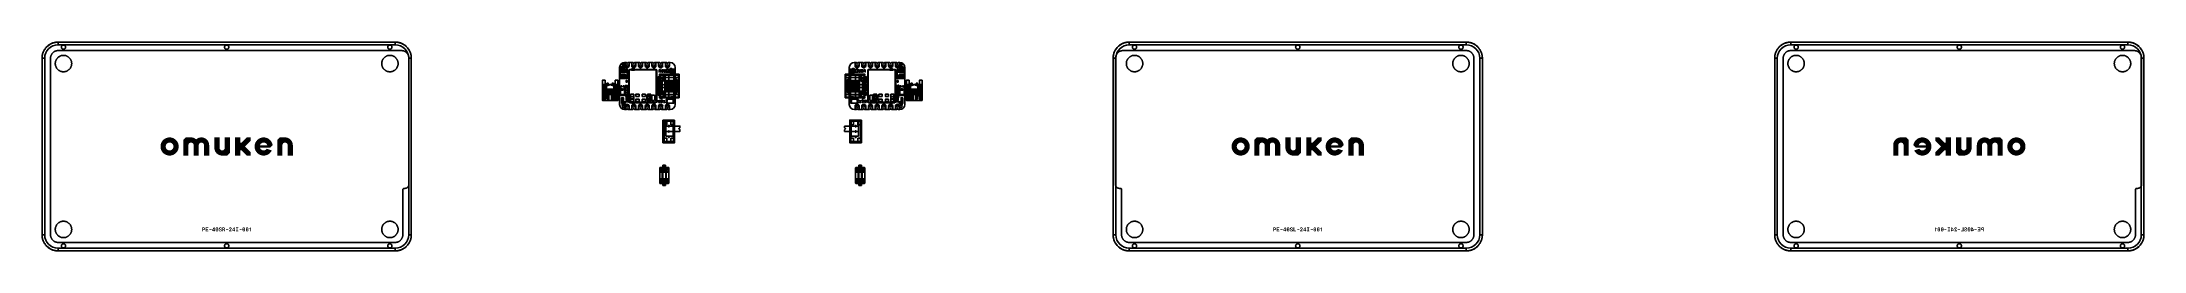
# Model space of a CAD drawing. Header units: millimetres. Extents: x -272 to 522, y -39 to 39.
import ezdxf

# ---------------------------------------------------------------- set-up
doc = ezdxf.new("R2010")
doc.units = ezdxf.units.MM
for name, color, linetype, true_color in [('_BLOCK$JST_PH_S2B-PH-K_1x02_P2.00mm_Horizontal', 7, 'Continuous', 0x000000), ('_BLOCK$reset_switch', 7, 'Continuous', 0x000000), ('_BLOCK$Slide_SPDT_Angled', 7, 'Continuous', 0x000000), ('_BLOCK$XIAO-nRF52840', 7, 'Continuous', 0x000000), ('CASE$bottom_plate', 7, 'Continuous', 0x3fbfbf), ('CASE$text', 7, 'Continuous', 0xe6e6e6), ('PCB_item$connector', 7, 'Continuous', 0x000000), ('PCB_item$miconboard', 7, 'Continuous', 0x000000), ('PCB_item$power_switch', 7, 'Continuous', 0x000000), ('PCB_item$reset_switch', 7, 'Continuous', 0x000000)]:
    doc.layers.add(name, color=color, linetype=linetype, true_color=true_color)
doc.layers.get('PCB_item$connector').off()
doc.layers.get('PCB_item$miconboard').off()
doc.layers.get('PCB_item$power_switch').off()
doc.layers.get('PCB_item$reset_switch').off()

# ---------------------------------------------------------------- blocks, each defined once
blk = doc.blocks.new('JST_S2B_PH_K')
at = {"layer": '_BLOCK$JST_PH_S2B-PH-K_1x02_P2.00mm_Horizontal', "extrusion": (-1, 0, 0)}
for centre, radius, end in [((0.3, 2.8, 0.25), 0.55, 180), ((0.3, 2.8, -0.25), 0.55, 180), ((0.3, 2.8, -1.75), 0.55, 180), ((0.3, 2.8, -2.25), 0.55, 180), ((4.65, 2.9, -3.45), 0.4, 270), ((4.65, 2.9, -3.95), 0.4, 270)]:
    blk.add_arc(centre, radius, 90, end, dxfattribs=at)
at = {"layer": '_BLOCK$JST_PH_S2B-PH-K_1x02_P2.00mm_Horizontal', "extrusion": (1, 0, 0)}
for centre, radius, start in [((-4.65, 2.9, -1.95), 0.4, 270), ((-4.65, 2.9, -1.45), 0.4, 270), ((-0.3, 2.8, -0.25), 0.05, 360), ((-0.3, 2.8, 0.25), 0.05, 360), ((-0.3, 2.8, 1.75), 0.05, 360), ((-0.3, 2.8, 2.25), 0.05, 360)]:
    blk.add_arc(centre, radius, start, 90, dxfattribs=at)
at = {"layer": '_BLOCK$JST_PH_S2B-PH-K_1x02_P2.00mm_Horizontal'}
for points in [[(-1.95, 1.35, 3.2), (-1.95, 1.35)], [(-1.95, 1.35), (-1.95, -6.25)], [(-0.95, 1.35), (-1.95, 1.35)], [(-1.95, -0.25, 4.1), (-1.95, 1.35, 3.2)], [(-1.95, 1.35, 3.2), (-0.95, 1.35, 3.2)], [(-0.95, -6.25), (-0.95, 1.35)], [(-0.95, 1.35, 3.2), (-0.95, 1.35)], [(-0.95, -0.25, 4.1), (-0.95, 1.35, 3.2)], [(-0.25, 0.25, 2.8), (-0.25, 0.25, -0.9)], [(0.25, 0.25, -0.9), (-0.25, 0.25, -0.9)], [(-0.25, 0.25, -0.9), (-0.25, -0.05, -1.5)], [(0.25, 0.25, 2.8), (-0.25, 0.25, 2.8)], [(-0.25, 0.22, -3.2), (-0.25, -0.28, -3.2)], [(-0.25, -0.05, -1.5), (-0.25, 0.22, -3.2)], [(-0.25, 0.22, -3.2), (-0.25, 0.22, -3.2)], [(-0.25, 0.22, -3.2), (0.25, 0.22, -3.2)], [(-0.05, 0.05, -3.4), (-0.25, 0.22, -3.2)], [(-0.05, -0.05, -3.4), (-0.05, 0.05, -3.4)], [(0.05, 0.05, -3.4), (-0.05, 0.05, -3.4)], [(0.05, 0.05, -3.4), (0.25, 0.22, -3.2)], [(0.05, -0.05, -3.4), (0.05, 0.05, -3.4)], [(0.25, 0.25, 2.8), (0.25, 0.25, -0.9)], [(0.25, 0.25, -0.9), (0.25, -0.05, -1.5)], [(0.25, 0.22, -3.2), (0.25, -0.28, -3.2)], [(0.25, 0.22, -3.2), (0.25, 0.22, -3.2)], [(0.25, -0.05, -1.5), (0.25, 0.22, -3.2)], [(1.75, 0.25, 2.8), (1.75, 0.25, -0.9)], [(2.25, 0.25, -0.9), (1.75, 0.25, -0.9)], [(1.75, 0.25, -0.9), (1.75, -0.05, -1.5)], [(2.25, 0.25, 2.8), (1.75, 0.25, 2.8)], [(1.75, 0.22, -3.2), (1.75, -0.28, -3.2)], [(1.75, -0.05, -1.5), (1.75, 0.22, -3.2)], [(1.75, 0.22, -3.2), (1.75, 0.22, -3.2)], [(1.75, 0.22, -3.2), (2.25, 0.22, -3.2)], [(1.95, 0.05, -3.4), (1.75, 0.22, -3.2)], [(1.95, -0.05, -3.4), (1.95, 0.05, -3.4)], [(2.05, 0.05, -3.4), (1.95, 0.05, -3.4)], [(2.05, 0.05, -3.4), (2.25, 0.22, -3.2)], [(2.05, -0.05, -3.4), (2.05, 0.05, -3.4)], [(2.25, 0.25, 2.8), (2.25, 0.25, -0.9)], [(2.25, 0.25, -0.9), (2.25, -0.05, -1.5)], [(2.25, 0.22, -3.2), (2.25, -0.28, -3.2)], [(2.25, 0.22, -3.2), (2.25, 0.22, -3.2)], [(2.25, -0.05, -1.5), (2.25, 0.22, -3.2)], [(3.95, 1.35), (2.95, 1.35)], [(2.95, 1.35), (2.95, -6.25)], [(3.95, 1.35, 3.2), (2.95, 1.35, 3.2)], [(2.95, 1.35, 3.2), (2.95, 1.35)], [(2.95, -0.25, 4.1), (2.95, 1.35, 3.2)], [(3.95, -6.25), (3.95, 1.35)], [(3.95, 1.35), (3.95, 1.35, 3.2)], [(3.95, 1.35, 3.2), (3.95, -0.25, 4.1)], [(-1.95, -0.25, 4.8), (-1.95, -0.25, 4.1)], [(-1.95, -6.25, 4.8), (-1.95, -0.25, 4.8)], [(-1.4, -0.25, 4.8), (-1.95, -0.25, 4.8)], [(-1.95, -0.25, 4.1), (-0.95, -0.25, 4.1)], [(-1.45, -4.65, 2.5), (-1.95, -4.65, 2.5)], [(-1.95, -4.65, 2.5), (-1.95, -6.25, 2.5)], [(-1.95, -4.65, 3.3), (-1.95, -6.25, 3.3)], [(-1.95, -4.65, 3.3), (-1.45, -4.65, 3.3)], [(-1.45, -6.25, 2.5), (-1.95, -6.25, 2.5)], [(-1.95, -6.25, 2.5), (-1.95, -6.25)], [(-1.95, -6.25), (-0.95, -6.25)], [(-1.95, -6.25, 3.3), (-1.95, -6.25, 4.8)], [(-0.95, -6.25, 4.8), (-1.95, -6.25, 4.8)], [(-1.95, -6.25, 3.3), (-1.45, -6.25, 3.3)], [(-1.45, -6.25, 0.8), (-1.45, -2.05, 0.8)], [(-1.45, -2.05, 0.8), (0.8, -2.05, 0.8)], [(-1.45, -6.25, 4.2), (-1.45, -2.05, 4.2)], [(-1.45, -2.05, 4.2), (-1.45, -2.05, 0.8)], [(-1.4, -2.05, 4.2), (-1.45, -2.05, 4.2)], [(-1.45, -6.25, 2.5), (-1.45, -4.65, 2.5)], [(-1.45, -4.65, 3.3), (-1.45, -6.25, 3.3)], [(3.45, -6.25, 0.8), (-1.45, -6.25, 0.8)], [(-1.45, -6.25, 0.8), (-1.45, -6.25, 2.5)], [(-1.45, -6.25, 3.3), (-1.45, -6.25, 4.2)], [(-1.45, -6.25, 4.2), (0.55, -6.25, 4.2)], [(-0.75, -0.25, 4.2), (-1.4, -0.25, 4.2)], [(-1.4, -0.25, 4.2), (-1.4, -0.25, 4.8)], [(-1.4, -0.25, 4.8), (-1.4, -4.45, 4.8)], [(-1.4, -2.05, 4.2), (-1.4, -0.25, 4.2)], [(-1.4, -4.45, 4.2), (-1.4, -2.05, 4.2)], [(-0.4, -2.05, 4.2), (-1.4, -2.05, 4.2)], [(-0.4, -4.45, 4.2), (-1.4, -4.45, 4.2)], [(-1.4, -4.45, 4.2), (-1.4, -4.45, 4.8)], [(-1.4, -4.45, 4.8), (-0.95, -4.45, 4.8)], [(-0.75, -0.25, 0.3), (-0.95, -0.25, 0.3)], [(-0.95, -0.25, 0.3), (-0.95, -6.25, 0.3)], [(-0.95, -0.25, 0.3), (-0.95, -0.25, 4.1)], [(-0.95, -4.45, 4.8), (-0.95, -4.45, 4.85)], [(-0.95, -4.45, 4.85), (-0.45, -4.45, 4.85)], [(-0.95, -4.45, 4.8), (-0.95, -6.25, 4.8)], [(-0.95, -4.45, 4.85), (-0.95, -6.25, 4.85)], [(-0.95, -6.25, 0.3), (2.95, -6.25, 0.3)], [(-0.95, -6.25), (-0.95, -6.25, 0.3)], [(-0.45, -6.25, 4.85), (-0.95, -6.25, 4.85)], [(-0.95, -6.25, 4.85), (-0.95, -6.25, 4.8)], [(-0.75, -0.45, 0.3), (-0.75, -0.25, 0.3)], [(-0.75, -0.25, 0.3), (-0.75, -0.25, 4.2)], [(-0.75, -0.25, 4.2), (-0.75, -0.4, 4.2)], [(-0.75, -0.4, 4.2), (-0.75, -0.35, 3.6)], [(-0.75, -0.35, 3.6), (0.75, -0.35, 3.6)], [(-0.75, -0.35, 3.6), (-0.75, -0.35, 2.6)], [(0.75, -0.35, 2.6), (-0.75, -0.35, 2.6)], [(-0.75, -0.35, 2.6), (-0.75, -0.45, 0.3)], [(-0.4, -0.4, 4.2), (-0.75, -0.4, 4.2)], [(0.75, -0.45, 0.3), (-0.75, -0.45, 0.3)], [(-0.45, -6.25, 4.8), (-0.45, -4.45, 4.8)], [(-0.45, -4.45, 4.8), (-0.4, -4.45, 4.8)], [(-0.45, -4.45, 4.85), (-0.45, -4.45, 4.8)], [(-0.45, -6.25, 4.85), (-0.45, -4.45, 4.85)], [(0.55, -6.25, 4.8), (-0.45, -6.25, 4.8)], [(-0.45, -6.25, 4.8), (-0.45, -6.25, 4.85)], [(-0.4, -0.45, 4.8), (-0.4, -0.4, 4.2)], [(-0.4, -0.4, 4.2), (-0.4, -2.05, 4.2)], [(-0.4, -4.45, 4.8), (-0.4, -0.45, 4.8)], [(-0.4, -0.45, 4.8), (0.75, -0.45, 4.8)], [(2.4, -2.05, 4.2), (-0.4, -2.05, 4.2)], [(-0.4, -2.05, 4.2), (-0.4, -4.45, 4.2)], [(-0.4, -4.45, 4.2), (-0.4, -4.45, 4.8)], [(0.25, -0.05, -1.5), (-0.25, -0.05, -1.5)], [(-0.25, -0.28, -3.2), (-0.05, -0.05, -3.4)], [(-0.25, -0.25, -0.9), (-0.25, -0.25, 2.8)], [(0.25, -0.25, 2.8), (-0.25, -0.25, 2.8)], [(0.25, -0.25, -0.9), (-0.25, -0.25, -0.9)], [(-0.25, -0.55, -1.5), (-0.25, -0.25, -0.9)], [(0.25, -0.28, -3.2), (-0.25, -0.28, -3.2)], [(-0.25, -0.28, -3.2), (-0.25, -0.28, -3.2)], [(-0.25, -0.28, -3.2), (-0.25, -0.55, -1.5)], [(-0.25, -0.35, 3.35), (-0.25, -0.3, 3.35)], [(-0.25, -0.3, 3.35), (0.25, -0.3, 3.35)], [(-0.25, -0.3, 2.85), (-0.25, -0.35, 2.85)], [(-0.25, -0.3, 2.85), (0.25, -0.3, 2.85)], [(0.25, -0.35, 2.85), (-0.25, -0.35, 2.85)], [(-0.25, -0.35, 2.85), (-0.25, -0.35, 3.35)], [(-0.25, -0.35, 3.35), (0.25, -0.35, 3.35)], [(0.25, -0.55, -1.5), (-0.25, -0.55, -1.5)], [(0.25, -2.05, 2.85), (-0.25, -2.05, 2.85)], [(-0.25, -2.05, 2.85), (-0.25, -2.05, 3.35)], [(-0.25, -2.05, 3.35), (0.25, -2.05, 3.35)], [(-0.25, -5.55, 3.35), (-0.25, -2.05, 3.35)], [(-0.25, -2.05, 2.85), (-0.25, -5.55, 2.85)], [(0.25, -5.55, 3.35), (-0.25, -5.55, 3.35)], [(-0.25, -5.55, 2.85), (-0.25, -5.55, 3.35)], [(-0.25, -5.55, 2.85), (0.25, -5.55, 2.85)], [(-0.25, -5.55, 3.35), (-0.05, -5.75, 3.15)], [(-0.05, -5.75, 3.05), (-0.25, -5.55, 2.85)], [(-0.05, -0.05, -3.4), (0.05, -0.05, -3.4)], [(-0.05, -5.75, 3.15), (0.05, -5.75, 3.15)], [(-0.05, -5.75, 3.15), (-0.05, -5.75, 3.05)], [(0.05, -5.75, 3.05), (-0.05, -5.75, 3.05)], [(0.25, -0.28, -3.2), (0.05, -0.05, -3.4)], [(0.05, -5.75, 3.05), (0.25, -5.55, 2.85)], [(0.25, -5.55, 3.35), (0.05, -5.75, 3.15)], [(0.05, -5.75, 3.15), (0.05, -5.75, 3.05)], [(0.25, -0.25, -0.9), (0.25, -0.25, 2.8)], [(0.25, -0.55, -1.5), (0.25, -0.25, -0.9)], [(0.25, -0.28, -3.2), (0.25, -0.55, -1.5)], [(0.25, -0.28, -3.2), (0.25, -0.28, -3.2)], [(0.25, -0.35, 3.35), (0.25, -0.3, 3.35)], [(0.25, -0.3, 2.85), (0.25, -0.35, 2.85)], [(0.25, -0.35, 3.35), (0.25, -0.35, 2.85)], [(0.25, -2.05, 3.35), (0.25, -2.05, 2.85)], [(0.25, -5.55, 3.35), (0.25, -2.05, 3.35)], [(0.25, -2.05, 2.85), (0.25, -5.55, 2.85)], [(0.25, -5.55, 2.85), (0.25, -5.55, 3.35)], [(1.45, -2.35, 4.8), (0.55, -2.35, 4.8)], [(0.55, -2.35, 4.8), (0.55, -6.25, 4.8)], [(0.55, -6.25, 4.2), (0.55, -2.35, 4.2)], [(0.55, -2.35, 4.2), (1.45, -2.35, 4.2)], [(0.55, -2.35, 4.8), (0.55, -2.35, 4.2)], [(0.55, -6.25, 4.2), (0.55, -6.25, 4.8)], [(0.75, -0.45, 4.8), (0.75, -0.25, 4.8)], [(0.75, -0.25, 4.8), (1.25, -0.25, 4.8)], [(1.25, -0.25, 0.3), (0.75, -0.25, 0.3)], [(0.75, -0.25, 0.3), (0.75, -0.45, 0.3)], [(0.75, -0.25, 4.8), (0.75, -0.25, 0.3)], [(0.75, -0.35, 3.6), (0.75, -0.35, 2.6)], [(0.75, -0.45, 4.8), (0.75, -0.35, 3.6)], [(0.75, -0.35, 2.6), (0.75, -0.45, 0.3)], [(0.8, -2.05, 0.8), (0.8, -3.95, 0.8)], [(0.8, -2.05, 0.8), (0.8, -2.05, 1.1)], [(0.8, -2.05, 1.1), (1.2, -2.05, 1.1)], [(0.8, -2.05, 1.1), (0.8, -3.95, 1.1)], [(0.8, -3.95, 0.8), (1.2, -3.95, 0.8)], [(1.2, -3.95, 1.1), (0.8, -3.95, 1.1)], [(0.8, -3.95, 1.1), (0.8, -3.95, 0.8)], [(1.2, -3.95, 0.8), (1.2, -2.05, 0.8)], [(1.2, -2.05, 0.8), (3.45, -2.05, 0.8)], [(1.2, -2.05, 1.1), (1.2, -2.05, 0.8)], [(1.2, -3.95, 1.1), (1.2, -2.05, 1.1)], [(1.2, -3.95, 0.8), (1.2, -3.95, 1.1)], [(1.25, -0.25, 4.8), (1.25, -0.45, 4.8)], [(1.25, -0.45, 0.3), (1.25, -0.25, 0.3)], [(1.25, -0.25, 0.3), (1.25, -0.25, 4.8)], [(1.25, -0.45, 4.8), (1.25, -0.35, 3.6)], [(1.25, -0.35, 3.6), (2.75, -0.35, 3.6)], [(1.25, -0.35, 3.6), (1.25, -0.35, 2.6)], [(2.75, -0.35, 2.6), (1.25, -0.35, 2.6)], [(1.25, -0.35, 2.6), (1.25, -0.45, 0.3)], [(1.25, -0.45, 4.8), (2.4, -0.45, 4.8)], [(2.75, -0.45, 0.3), (1.25, -0.45, 0.3)], [(1.45, -6.25, 4.8), (1.45, -2.35, 4.8)], [(1.45, -2.35, 4.2), (1.45, -6.25, 4.2)], [(1.45, -2.35, 4.8), (1.45, -2.35, 4.2)], [(3.95, -6.25, 4.8), (1.45, -6.25, 4.8)], [(1.45, -6.25, 4.8), (1.45, -6.25, 4.2)], [(1.45, -6.25, 4.2), (3.45, -6.25, 4.2)], [(2.25, -0.05, -1.5), (1.75, -0.05, -1.5)], [(1.75, -0.28, -3.2), (1.95, -0.05, -3.4)], [(1.75, -0.25, -0.9), (1.75, -0.25, 2.8)], [(2.25, -0.25, 2.8), (1.75, -0.25, 2.8)], [(2.25, -0.25, -0.9), (1.75, -0.25, -0.9)], [(1.75, -0.55, -1.5), (1.75, -0.25, -0.9)], [(2.25, -0.28, -3.2), (1.75, -0.28, -3.2)], [(1.75, -0.28, -3.2), (1.75, -0.28, -3.2)], [(1.75, -0.28, -3.2), (1.75, -0.55, -1.5)], [(1.75, -0.35, 3.35), (1.75, -0.3, 3.35)], [(1.75, -0.3, 3.35), (2.25, -0.3, 3.35)], [(1.75, -0.3, 2.85), (1.75, -0.35, 2.85)], [(1.75, -0.3, 2.85), (2.25, -0.3, 2.85)], [(2.25, -0.35, 2.85), (1.75, -0.35, 2.85)], [(1.75, -0.35, 2.85), (1.75, -0.35, 3.35)], [(1.75, -0.35, 3.35), (2.25, -0.35, 3.35)], [(2.25, -0.55, -1.5), (1.75, -0.55, -1.5)], [(2.25, -2.05, 2.85), (1.75, -2.05, 2.85)], [(1.75, -2.05, 2.85), (1.75, -2.05, 3.35)], [(1.75, -2.05, 3.35), (2.25, -2.05, 3.35)], [(1.75, -5.55, 3.35), (1.75, -2.05, 3.35)], [(1.75, -2.05, 2.85), (1.75, -5.55, 2.85)], [(2.25, -5.55, 3.35), (1.75, -5.55, 3.35)], [(1.75, -5.55, 2.85), (1.75, -5.55, 3.35)], [(1.75, -5.55, 2.85), (2.25, -5.55, 2.85)], [(1.75, -5.55, 3.35), (1.95, -5.75, 3.15)], [(1.95, -5.75, 3.05), (1.75, -5.55, 2.85)], [(1.95, -0.05, -3.4), (2.05, -0.05, -3.4)], [(1.95, -5.75, 3.15), (2.05, -5.75, 3.15)], [(1.95, -5.75, 3.15), (1.95, -5.75, 3.05)], [(2.05, -5.75, 3.05), (1.95, -5.75, 3.05)], [(2.25, -0.28, -3.2), (2.05, -0.05, -3.4)], [(2.05, -5.75, 3.05), (2.25, -5.55, 2.85)], [(2.25, -5.55, 3.35), (2.05, -5.75, 3.15)], [(2.05, -5.75, 3.15), (2.05, -5.75, 3.05)], [(2.25, -0.25, -0.9), (2.25, -0.25, 2.8)], [(2.25, -0.55, -1.5), (2.25, -0.25, -0.9)], [(2.25, -0.28, -3.2), (2.25, -0.55, -1.5)], [(2.25, -0.28, -3.2), (2.25, -0.28, -3.2)], [(2.25, -0.35, 3.35), (2.25, -0.3, 3.35)], [(2.25, -0.3, 2.85), (2.25, -0.35, 2.85)], [(2.25, -0.35, 3.35), (2.25, -0.35, 2.85)], [(2.25, -2.05, 3.35), (2.25, -2.05, 2.85)], [(2.25, -5.55, 3.35), (2.25, -2.05, 3.35)], [(2.25, -2.05, 2.85), (2.25, -5.55, 2.85)], [(2.25, -5.55, 2.85), (2.25, -5.55, 3.35)], [(2.75, -0.4, 4.2), (2.4, -0.4, 4.2)], [(2.4, -0.4, 4.2), (2.4, -2.05, 4.2)], [(2.4, -0.45, 4.8), (2.4, -0.4, 4.2)], [(2.4, -0.45, 4.8), (2.4, -4.45, 4.8)], [(2.4, -4.45, 4.2), (2.4, -2.05, 4.2)], [(3.4, -2.05, 4.2), (2.4, -2.05, 4.2)], [(2.4, -4.45, 4.8), (3.4, -4.45, 4.8)], [(3.4, -4.45, 4.2), (2.4, -4.45, 4.2)], [(2.4, -4.45, 4.8), (2.4, -4.45, 4.2)], [(2.75, -0.25, 4.2), (2.75, -0.25, 0.3)], [(2.75, -0.25, 0.3), (2.95, -0.25, 0.3)], [(3.4, -0.25, 4.2), (2.75, -0.25, 4.2)], [(2.75, -0.25, 0.3), (2.75, -0.45, 0.3)], [(2.75, -0.25, 4.2), (2.75, -0.4, 4.2)], [(2.75, -0.35, 3.6), (2.75, -0.35, 2.6)], [(2.75, -0.4, 4.2), (2.75, -0.35, 3.6)], [(2.75, -0.35, 2.6), (2.75, -0.45, 0.3)], [(3.95, -0.25, 4.1), (2.95, -0.25, 4.1)], [(2.95, -0.25, 0.3), (2.95, -0.25, 4.1)], [(2.95, -6.25, 0.3), (2.95, -0.25, 0.3)], [(2.95, -6.25, 0.3), (2.95, -6.25)], [(2.95, -6.25), (3.95, -6.25)], [(3.95, -0.25, 4.8), (3.4, -0.25, 4.8)], [(3.4, -0.25, 4.8), (3.4, -0.25, 4.2)], [(3.4, -4.45, 4.8), (3.4, -0.25, 4.8)], [(3.4, -2.05, 4.2), (3.4, -0.25, 4.2)], [(3.45, -2.05, 4.2), (3.4, -2.05, 4.2)], [(3.4, -2.05, 4.2), (3.4, -4.45, 4.2)], [(3.4, -4.45, 4.8), (3.4, -4.45, 4.2)], [(3.45, -6.25, 0.8), (3.45, -2.05, 0.8)], [(3.45, -2.05, 0.8), (3.45, -2.05, 4.2)], [(3.45, -2.05, 4.2), (3.45, -6.25, 4.2)], [(3.95, -4.65, 2.5), (3.45, -4.65, 2.5)], [(3.45, -4.65, 2.5), (3.45, -6.25, 2.5)], [(3.45, -6.25, 3.3), (3.45, -4.65, 3.3)], [(3.45, -4.65, 3.3), (3.95, -4.65, 3.3)], [(3.45, -6.25, 2.5), (3.95, -6.25, 2.5)], [(3.45, -6.25, 2.5), (3.45, -6.25, 0.8)], [(3.45, -6.25, 4.2), (3.45, -6.25, 3.3)], [(3.45, -6.25, 3.3), (3.95, -6.25, 3.3)], [(3.95, -0.25, 4.1), (3.95, -0.25, 4.8)], [(3.95, -0.25, 4.8), (3.95, -6.25, 4.8)], [(3.95, -6.25, 2.5), (3.95, -4.65, 2.5)], [(3.95, -6.25, 3.3), (3.95, -4.65, 3.3)], [(3.95, -6.25, 2.5), (3.95, -6.25)], [(3.95, -6.25, 4.8), (3.95, -6.25, 3.3)]]:
    blk.add_open_spline(points, degree=1, dxfattribs=at)
blk = doc.blocks.new('XIAO-nRF52840 v15')
at = {"layer": '_BLOCK$XIAO-nRF52840'}
for p, q in [((-6.98, 1.84, -0.57), (-6.98, 1.94, -0.57)), ((-6.98, 1.84, -0.57), (-6.98, 1.64, -0.57)), ((-6.86, 1.94, -0.57), (-6.86, 1.84, -0.57)), ((-6.86, 1.84, -0.57), (-6.86, 1.94, -0.57)), ((-5.88, -0.25, 1.13), (-5.88, 0.99, 1.13)), ((-5.5, -0.24, -13.73), (-5.5, 0.99, -13.73)), ((-2.96, -0.24, 1.51), (-2.96, 0.99, 1.51)), ((-2.96, -0.24, -13.73), (-2.96, 0.99, -13.73)), ((-0.42, -0.24, 1.51), (-0.42, 0.99, 1.51)), ((-0.42, -0.24, -13.73), (-0.42, 0.99, -13.73)), ((2.12, -0.24, 1.51), (2.12, 0.99, 1.51)), ((2.12, -0.24, -13.73), (2.12, 0.99, -13.73)), ((4.66, -0.24, 1.51), (4.66, 0.99, 1.51)), ((4.66, -0.24, -13.73), (4.66, 0.99, -13.73)), ((6.45, -0.24, -13.73), (6.45, 0.99, -13.73)), ((7.2, -0.24, 1.51), (7.2, 0.99, 1.51)), ((7.54, -0.25, -2.92), (7.54, 1, -2.92)), ((7.54, -0.25, -8.7), (7.54, 1, -8.7)), ((9.36, -0.25, -13.36), (9.36, 0.99, -13.36)), ((9.74, -0.24, 1.51), (9.74, 0.99, 1.51)), ((7.84, -0.25, -8.14), (7.84, -0.24, -8.14)), ((7.84, -0.25, -4.08), (7.84, -0.24, -4.08)), ((10.38, -0.25, -5.6), (10.38, -0.24, -5.6)), ((10.38, -0.25, -6.62), (10.38, -0.24, -6.62))]:
    blk.add_line(p, q, dxfattribs=at)
at = {"layer": '_BLOCK$XIAO-nRF52840', "color": 251, "true_color": 0x4c4c4c}
for p, q in [((7.56, 0.42, -3.48), (7.56, 1, -3.48)), ((7.56, 0.42, -9.26), (7.56, 1, -9.26)), ((7.56, 0.32, -3.08), (7.56, 0.42, -2.98)), ((7.56, 0.32, -8.86), (7.56, 0.42, -8.76))]:
    blk.add_line(p, q, dxfattribs=at)
at = {"layer": '_BLOCK$XIAO-nRF52840', "extrusion": (0, -1, 0)}
for centre, radius in [((-7.13, -0.57, -1.94), 0.263), ((-7.13, -0.57, -1.94), 0.263), ((-7.13, -0.57, -1.94), 0.15), ((-7.13, -0.57, -1.84), 0.15), ((-5.88, 1.51, -0.99), 0.375), ((-5.88, -13.73, -0.99), 0.375), ((-3.34, 1.51, -0.99), 0.375), ((-3.34, -13.73, -0.99), 0.375), ((-0.8, 1.51, -0.99), 0.375), ((-0.8, -13.73, -0.99), 0.375), ((1.74, 1.51, -0.99), 0.375), ((1.74, -13.73, -0.99), 0.375), ((4.28, 1.51, -0.99), 0.375), ((4.28, -13.73, -0.99), 0.375), ((6.82, -13.73, -0.99), 0.375), ((6.82, 1.51, -0.99), 0.375), ((7.54, -3.22, -1), 0.3), ((7.54, -9, -1), 0.3), ((9.36, -13.73, -0.99), 0.375), ((9.36, 1.51, -0.99), 0.375), ((-5.88, -13.73, 0.24), 0.375), ((-3.34, 1.51, 0.24), 0.375), ((-3.34, -13.73, 0.24), 0.375), ((-0.8, 1.51, 0.24), 0.375), ((-0.8, -13.73, 0.24), 0.375), ((1.74, 1.51, 0.24), 0.375), ((1.74, -13.73, 0.24), 0.375), ((4.28, 1.51, 0.24), 0.375), ((4.28, -13.73, 0.24), 0.375), ((6.82, -13.73, 0.24), 0.375), ((6.82, 1.51, 0.24), 0.375), ((7.84, -7.38, 0.25), 0.762), ((7.84, -4.84, 0.25), 0.762), ((7.54, -3.22, 0.25), 0.3), ((7.54, -9, 0.25), 0.3), ((9.36, 1.51, 0.24), 0.375), ((10.38, -4.84, 0.25), 0.762), ((10.38, -7.38, 0.25), 0.762)]:
    blk.add_circle(centre, radius, dxfattribs=at)
at = {"layer": '_BLOCK$XIAO-nRF52840', "extrusion": (0, 1, 0)}
for centre, radius in [((7.13, -0.57, 1.84), 0.263), ((7.13, -0.57, 1.84), 0.263), ((7.13, -0.57, 1.84), 0.15), ((7.13, -0.57, 1.64), 0.15), ((-7.84, -7.38, -0.24), 0.762), ((-7.84, -4.84, -0.24), 0.762), ((-10.38, -4.84, -0.24), 0.762), ((-10.38, -7.38, -0.24), 0.762)]:
    blk.add_circle(centre, radius, dxfattribs=at)
for centre, radius, start, end in [((6.77, -13.1, 1), 1.91, 270.00133, 359.99867), ((6.77, 0.87, 1), 1.91, 0.00133, 89.99867), ((7.77, -10.8, 1.35), 0.05, 0, 90), ((7.77, -11.7, 1.05), 0.05, 270, 0), ((7.43, -10.8, 1.35), 0.05, 90, 180), ((7.43, -11.7, 1.05), 0.05, 180, 270), ((5.88, 1.51, 0.99), 0.765, 184.97911, 355.02089), ((5.88, -13.73, 0.99), 0.765, 4.97911, 175.02089), ((3.34, 1.51, 0.99), 0.765, 184.97911, 355.02089), ((3.34, -13.73, 0.99), 0.765, 4.97911, 175.02089), ((0.8, -13.73, 0.99), 0.765, 4.97911, 175.02089), ((0.8, 1.51, 0.99), 0.765, 184.97911, 355.02089), ((-1.74, -13.73, 0.99), 0.765, 4.97911, 175.02089), ((-1.74, 1.51, 0.99), 0.765, 184.97911, 355.02089), ((-4.28, 1.51, 0.99), 0.765, 184.97911, 355.02089), ((-4.28, -13.73, 0.99), 0.765, 4.97911, 175.02089), ((-6.82, 1.51, 0.99), 0.765, 184.97911, 355.02089), ((-6.82, -13.73, 0.99), 0.765, 4.97911, 175.02089), ((-9.36, -13.73, 0.99), 0.765, 4.97911, 175.02089), ((-9.36, 1.51, 0.99), 0.765, 184.97911, 355.02089), ((-10.38, -13.1, 1), 1.91, 180.00133, 269.99867), ((-10.38, 0.87, 1), 1.91, 90.00133, 179.99867), ((6.77, -13.1, -0.25), 1.91, 270.00133, 359.99867), ((6.77, 0.87, -0.25), 1.91, 0.00133, 89.99867), ((8.19, -2.57, -0.25), 0.273, 270, 360), ((8.19, -2.03, -0.25), 0.273, 360, 90), ((8.19, -0.67, -0.25), 0.273, 270.18602, 360), ((8.19, -0.13, -0.25), 0.273, 360, 89.81373), ((5.88, -13.73, -0.24), 0.765, 4.97911, 175.02089), ((5.88, 1.51, -0.24), 0.765, 184.97911, 355.02089), ((6.62, -2.03, -0.25), 0.273, 90, 180.00494), ((6.62, -2.57, -0.25), 0.273, 181.06603, 270), ((6.62, -0.13, -0.25), 0.273, 90, 180), ((6.62, -0.67, -0.25), 0.273, 180, 270.18602), ((3.34, 1.51, -0.24), 0.765, 184.97911, 355.02089), ((3.34, -13.73, -0.24), 0.765, 4.97911, 175.02089), ((0.8, -13.73, -0.24), 0.765, 4.97911, 175.02089), ((0.8, 1.51, -0.24), 0.765, 184.97911, 355.02089), ((-1.74, 1.51, -0.24), 0.765, 184.97911, 355.02089), ((-1.74, -13.73, -0.24), 0.765, 4.97911, 175.02089), ((-1.85, -11.34, -0.25), 0.273, 270, 360), ((-1.85, -9.78, -0.25), 0.273, 360, 90), ((-2.39, -11.34, -0.25), 0.273, 180, 270), ((-2.39, -9.78, -0.25), 0.273, 90, 180), ((-3.75, -11.34, -0.25), 0.273, 270, 360), ((-3.75, -9.78, -0.25), 0.273, 0, 90), ((-4.28, -13.73, -0.24), 0.765, 4.97911, 175.02089), ((-4.28, 1.51, -0.24), 0.765, 184.97911, 355.02089), ((-4.3, -9.78, -0.25), 0.273, 90, 180), ((-4.3, -11.34, -0.25), 0.273, 180, 270), ((-6.82, 1.51, -0.24), 0.765, 184.97911, 355.02089), ((-6.82, -13.73, -0.24), 0.765, 4.97911, 175.02089), ((-9.36, -13.73, -0.24), 0.765, 4.97911, 175.02089), ((-9.36, 1.51, -0.24), 0.765, 184.97911, 355.02089), ((-10.38, -13.1, -0.25), 1.91, 180.00133, 269.99867), ((-10.38, 0.87, -0.25), 1.91, 90.00133, 179.99867)]:
    blk.add_arc(centre, radius, start, end, dxfattribs=at)
at = {"layer": '_BLOCK$XIAO-nRF52840'}
for centre, start, end in [((-7.77, 1.35, -11.45), 90, 180), ((-7.77, 1.35, -11.05), 90, 180), ((-7.77, 1.35, -11.05), 90, 180), ((-7.77, 1.35, -11.7), 90, 180), ((-7.77, 1.05, -11.45), 180, 270), ((-7.77, 1.05, -11.05), 180, 270), ((-7.77, 1.05, -11.05), 180, 270), ((-7.77, 1.05, -10.8), 180, 270), ((-7.77, 1.05, -11.7), 180, 270), ((-7.43, 1.35, -11.45), 0, 90), ((-7.43, 1.35, -11.05), 360, 90), ((-7.43, 1.35, -11.05), 360, 90), ((-7.43, 1.35, -11.7), 0, 90), ((-7.43, 1.05, -11.45), 270, 0), ((-7.43, 1.05, -11.05), 270, 0), ((-7.43, 1.05, -11.05), 270, 0), ((-7.43, 1.05, -10.8), 270, 0), ((-7.43, 1.05, -11.7), 270, 0)]:
    blk.add_arc(centre, 0.05, start, end, dxfattribs=at)
at = {"layer": '_BLOCK$XIAO-nRF52840', "extrusion": (0, 0, -1)}
for centre, start, end in [((7.77, 1.35, 10.8), 0, 90), ((7.77, 1.35, 11.45), 0, 90), ((7.77, 1.05, 11.45), 270, 0), ((7.43, 1.35, 10.8), 90, 180), ((7.43, 1.35, 11.45), 90, 180), ((7.43, 1.05, 11.45), 180, 270)]:
    blk.add_arc(centre, 0.05, start, end, dxfattribs=at)
at = {"layer": '_BLOCK$XIAO-nRF52840', "extrusion": (0, -1, 0)}
for centre, radius, start, end in [((-7.77, -11.7, -1.35), 0.05, 180, 270), ((-7.77, -10.8, -1.05), 0.05, 90, 180), ((-7.43, -11.7, -1.35), 0.05, 270, 0), ((-7.43, -10.8, -1.05), 0.05, 0, 90), ((-5.88, 1.51, -1), 0.765, 184.97911, 355.02089), ((-5.88, -13.73, -1), 0.765, 4.97911, 175.02089), ((-5.88, -15, -0.99), 0.317, 0, 180), ((-5.88, 2.78, -0.99), 0.317, 180, 0), ((-3.97, -12.33, -1), 0.254, 180.00133, 269.99867), ((-3.97, 0.11, -1), 0.254, 180.00133, 269.99867), ((-3.97, -12.33, -1), 0.254, 90.00133, 179.99867), ((-3.97, 0.11, -1), 0.254, 90.00133, 179.99867), ((-3.34, 1.51, -1), 0.765, 184.97911, 355.02089), ((-3.34, -13.73, -1), 0.765, 4.97911, 175.02089), ((-3.34, -15, -0.99), 0.317, 0, 180), ((-3.34, 2.78, -0.99), 0.317, 180, 0), ((-3.21, -12.33, -1), 0.254, 270.00133, 359.99867), ((-3.21, 0.11, -1), 0.254, 270.00133, 359.99867), ((-3.21, -12.33, -1), 0.254, 0.00133, 89.99867), ((-3.21, 0.11, -1), 0.254, 0.00133, 89.99867), ((-0.8, -13.73, -1), 0.765, 4.97911, 175.02089), ((-0.8, 1.51, -1), 0.765, 184.97911, 355.02089), ((-0.8, -15, -0.99), 0.318, 0, 180), ((-0.8, 2.78, -0.99), 0.318, 180, 0), ((1.74, -13.73, -1), 0.765, 4.97911, 175.02089), ((1.74, 1.51, -1), 0.765, 184.97911, 355.02089), ((1.74, 2.78, -0.99), 0.318, 180, 0), ((1.74, -15, -0.99), 0.318, 0, 180), ((4.28, 1.51, -1), 0.765, 184.97911, 355.02089), ((4.28, -13.73, -1), 0.765, 4.97911, 175.02089), ((4.28, -15, -0.99), 0.317, 0, 180), ((4.28, 2.78, -0.99), 0.317, 180, 0), ((6.82, 1.51, -1), 0.765, 184.97911, 355.02089), ((6.82, -13.73, -1), 0.765, 4.97911, 175.02089), ((6.57, -1.79, -1), 0.222, 90, 270), ((6.57, -10.43, -1), 0.222, 90, 270), ((6.82, -15, -0.99), 0.317, 0, 180), ((6.82, 2.78, -0.99), 0.317, 180, 0), ((7.46, -1.79, -1), 0.222, 270, 90), ((7.46, -10.43, -1), 0.222, 270, 90), ((9.36, -13.73, -1), 0.765, 4.97911, 175.02089), ((9.36, 1.51, -1), 0.765, 184.97911, 355.02089), ((9.36, -15, -0.99), 0.318, 0, 180), ((9.36, 2.78, -0.99), 0.318, 180, 0), ((10.76, -10.43, -1), 0.222, 90, 270), ((10.76, -1.79, -1), 0.222, 90, 270), ((11.65, -10.43, -1), 0.222, 270, 90), ((11.65, -1.79, -1), 0.222, 270, 90), ((-8.19, -2.57, 0.24), 0.273, 180, 270), ((-8.19, -2.03, 0.24), 0.273, 90, 180), ((-8.19, -0.67, 0.24), 0.273, 180, 269.81398), ((-8.19, -0.13, 0.24), 0.273, 90.18627, 180), ((-8.19, -0.67, 0.24), 0.273, 180, 269.81398), ((-8.19, -0.13, 0.24), 0.273, 90.18627, 180), ((-8.19, -2.03, 0.24), 0.273, 90, 180), ((-8.19, -2.57, 0.24), 0.273, 180, 270), ((-5.88, -13.73, 0.25), 0.765, 4.97911, 175.02089), ((-5.88, 1.51, 0.25), 0.765, 184.97911, 355.02089), ((-6.62, -2.03, 0.24), 0.273, 359.99506, 90), ((-6.62, -2.57, 0.24), 0.273, 270, 358.93397), ((-6.62, -0.13, 0.24), 0.273, 0, 90), ((-6.62, -0.67, 0.24), 0.273, 269.81398, 0), ((-6.62, -0.67, 0.24), 0.273, 269.81398, 0), ((-6.62, -0.13, 0.24), 0.273, 0, 90), ((-6.62, -2.57, 0.24), 0.273, 270, 358.93397), ((-6.62, -2.03, 0.24), 0.273, 359.99506, 90), ((-5.88, 1.51, 0.25), 0.375, 180, 270), ((-5.88, 1.51, 0.25), 0.375, 90, 180), ((-5.88, -15, 0.24), 0.317, 0, 180), ((-5.88, 2.78, 0.24), 0.317, 180, 0), ((-5.88, 1.51, 0.25), 0.375, 0, 90), ((-5.88, 1.51, 0.25), 0.375, 270, 0), ((-3.97, -12.33, 0.25), 0.254, 180.00133, 269.99867), ((-3.97, 0.11, 0.25), 0.254, 180.00133, 269.99867), ((-3.97, -12.33, 0.25), 0.254, 90.00133, 179.99867), ((-3.97, 0.11, 0.25), 0.254, 90.00133, 179.99867), ((-3.34, 1.51, 0.25), 0.765, 184.97911, 355.02089), ((-3.34, -13.73, 0.25), 0.765, 4.97911, 175.02089), ((-3.34, -15, 0.24), 0.317, 0, 180), ((-3.34, 2.78, 0.24), 0.317, 180, 0), ((-3.21, -12.33, 0.25), 0.254, 270.00133, 359.99867), ((-3.21, 0.11, 0.25), 0.254, 270.00133, 359.99867), ((-3.21, -12.33, 0.25), 0.254, 0.00133, 89.99867), ((-3.21, 0.11, 0.25), 0.254, 0.00133, 89.99867), ((-0.8, -13.73, 0.25), 0.765, 4.97911, 175.02089), ((-0.8, 1.51, 0.25), 0.765, 184.97911, 355.02089), ((-0.8, -15, 0.24), 0.318, 0, 180), ((-0.8, 2.78, 0.24), 0.318, 180, 0), ((1.74, 1.51, 0.25), 0.765, 184.97911, 355.02089), ((1.74, -13.73, 0.25), 0.765, 4.97911, 175.02089), ((1.74, 2.78, 0.24), 0.318, 180, 0), ((1.74, -15, 0.24), 0.318, 0, 180), ((1.85, -11.34, 0.24), 0.273, 180, 270), ((1.85, -9.78, 0.24), 0.273, 90, 180), ((1.85, -9.78, 0.24), 0.273, 90, 180), ((1.85, -11.34, 0.24), 0.273, 180, 270), ((2.39, -11.34, 0.24), 0.273, 270, 0), ((2.39, -9.78, 0.24), 0.273, 0, 90), ((2.39, -9.78, 0.24), 0.273, 0, 90), ((2.39, -11.34, 0.24), 0.273, 270, 0), ((3.75, -11.34, 0.24), 0.273, 180, 270), ((3.75, -9.78, 0.24), 0.273, 90, 180), ((3.75, -9.78, 0.24), 0.273, 90, 180), ((3.75, -11.34, 0.24), 0.273, 180, 270), ((4.28, -13.73, 0.25), 0.765, 4.97911, 175.02089), ((4.28, 1.51, 0.25), 0.765, 184.97911, 355.02089), ((4.28, -15, 0.24), 0.317, 0, 180), ((4.28, 2.78, 0.24), 0.317, 180, 0), ((4.3, -9.78, 0.24), 0.273, 0, 90), ((4.3, -11.34, 0.24), 0.273, 270, 0), ((4.3, -11.34, 0.24), 0.273, 270, 0), ((4.3, -9.78, 0.24), 0.273, 0, 90), ((6.82, 1.51, 0.25), 0.765, 184.97911, 355.02089), ((6.82, -13.73, 0.25), 0.765, 4.97911, 175.02089), ((6.57, -1.79, 0.25), 0.222, 90, 270), ((6.57, -10.43, 0.25), 0.222, 90, 270), ((6.82, -15, 0.24), 0.317, 0, 180), ((6.82, 2.78, 0.24), 0.317, 180, 0), ((7.46, -1.79, 0.25), 0.222, 270, 90), ((7.46, -10.43, 0.25), 0.222, 270, 90), ((9.36, -13.73, 0.25), 0.765, 4.97911, 175.02089), ((9.36, 1.51, 0.25), 0.765, 184.97911, 355.02089), ((9.36, -13.73, 0.25), 0.375, 180, 270), ((9.36, -13.73, 0.25), 0.375, 90, 180), ((9.36, -15, 0.24), 0.318, 0, 180), ((9.36, 2.78, 0.24), 0.318, 180, 0), ((9.36, -13.73, 0.25), 0.375, 0, 90), ((9.36, -13.73, 0.25), 0.375, 270, 0), ((10.76, -10.43, 0.25), 0.222, 90, 270), ((10.76, -1.79, 0.25), 0.222, 90, 270), ((11.65, -10.43, 0.25), 0.222, 270, 90), ((11.65, -1.79, 0.25), 0.222, 270, 90)]:
    blk.add_arc(centre, radius, start, end, dxfattribs=at)
at = {"layer": '_BLOCK$XIAO-nRF52840', "extrusion": (-1, 0, 0)}
for centre, start, end in [((-1.35, -10.8, 7.77), 90, 180), ((-1.05, -10.8, 7.77), 0, 90), ((-1.35, -11.7, 7.43), 180, 270), ((-1.05, -11.7, 7.43), 270, 0)]:
    blk.add_arc(centre, 0.05, start, end, dxfattribs=at)
at = {"layer": '_BLOCK$XIAO-nRF52840', "extrusion": (1, 0, 0)}
for centre, start, end in [((1.35, -11.7, -7.77), 270, 0), ((1.05, -11.7, -7.77), 180, 270), ((1.35, -10.8, -7.43), 360, 90), ((1.05, -10.8, -7.43), 90, 180)]:
    blk.add_arc(centre, 0.05, start, end, dxfattribs=at)
at = {"layer": '_BLOCK$XIAO-nRF52840', "color": 253, "true_color": 0xa0a0a0, "extrusion": (0, 0, -1)}
for centre, radius, start, end in [((5.05, 2.8, 0.01), 0.2, 0, 90), ((4.19, 0.4, 12.21), 0.1, 270, 0), ((3.44, 0.4, 12.21), 0.1, 180, 270), ((-5.15, 2.8, 0.01), 0.2, 90, 180), ((-6.81, 0.31, 1.65), 0.3, 270, 0), ((-6.81, 0.31, 10.29), 0.3, 270, 0), ((-7.26, 0.31, 1.65), 0.3, 180, 270), ((-7.26, 0.31, 10.29), 0.3, 180, 270), ((-7.71, 2.46, 1.95), 0.15, 0, 180), ((-7.71, 2.46, 10.59), 0.15, 0, 180), ((-10.08, 2.48, 10.59), 0.125, 0, 180), ((-10.08, 2.48, 1.95), 0.125, 0, 180), ((-10.51, 1.3, 1.65), 0.3, 270, 0), ((-10.51, 1.3, 10.29), 0.3, 270, 0), ((-10.51, 0.7, 1.95), 0.3, 90, 180), ((-10.51, 0.7, 10.59), 0.3, 90, 180), ((-11.11, 0.31, 10.29), 0.3, 270, 0), ((-11.11, 0.31, 1.65), 0.3, 270, 0), ((-11.31, 0.31, 10.29), 0.3, 180, 270), ((-11.31, 0.31, 1.65), 0.3, 180, 270), ((-11.73, 2.48, 10.59), 0.125, 0, 180), ((-11.73, 2.48, 1.95), 0.125, 0, 180)]:
    blk.add_arc(centre, radius, start, end, dxfattribs=at)
at = {"layer": '_BLOCK$XIAO-nRF52840', "color": 253, "true_color": 0xa0a0a0}
for centre, radius, start, end in [((-5.05, 2.8, -12.21), 0.2, 90, 180), ((-4.19, 0.4, -0.01), 0.1, 180, 270), ((-4.19, 0.4, 0.19), 0.1, 180, 270), ((-4.19, 0.4, -12.41), 0.1, 180, 270), ((-3.44, 0.4, -0.01), 0.1, 270, 0), ((-3.44, 0.4, 0.19), 0.1, 270, 0), ((-3.44, 0.4, -12.41), 0.1, 270, 0), ((5.15, 2.8, -12.21), 0.2, 360, 90), ((6.81, 0.31, -1.95), 0.3, 180, 270), ((6.81, 0.31, -10.59), 0.3, 180, 270), ((7.26, 0.31, -1.95), 0.3, 270, 0), ((7.26, 0.31, -10.59), 0.3, 270, 0), ((7.71, 2.46, -1.65), 0.15, 0, 180), ((7.71, 2.46, -10.29), 0.15, 0, 180), ((10.08, 2.48, -10.29), 0.125, 0, 180), ((10.08, 2.48, -1.65), 0.125, 0, 180), ((10.51, 1.3, -1.95), 0.3, 180, 270), ((10.51, 1.3, -10.59), 0.3, 180, 270), ((10.51, 0.7, -1.65), 0.3, 360, 90), ((10.51, 0.7, -10.29), 0.3, 360, 90), ((11.11, 0.31, -10.59), 0.3, 180, 270), ((11.11, 0.31, -1.95), 0.3, 180, 270), ((11.31, 0.31, -10.59), 0.3, 270, 0), ((11.31, 0.31, -1.95), 0.3, 270, 0), ((11.73, 2.48, -10.29), 0.125, 0, 180), ((11.73, 2.48, -1.65), 0.125, 0, 180)]:
    blk.add_arc(centre, radius, start, end, dxfattribs=at)
at = {"layer": '_BLOCK$XIAO-nRF52840', "color": 253, "true_color": 0xa0a0a0, "extrusion": (1, 0, 0)}
for centre, radius, start, end in [((2.8, -0.01, -4.95), 0.2, 360, 90), ((2.8, -12.21, -4.95), 0.2, 270, 0), ((2.96, -2.9, 6.51), 0.95, 0, 90), ((2.96, -9.34, 6.51), 0.95, 270, 0), ((2.25, -9.34, 7.86), 1.25, 180, 270), ((2.25, -2.9, 7.86), 0.95, 90, 180), ((2.25, -2.9, 9.96), 1.25, 90, 180), ((2.25, -9.34, 11.86), 0.95, 180, 270), ((2.25, -2.9, 11.86), 1.25, 90, 180), ((2.96, -2.9, 13.55), 0.95, 0, 90), ((2.25, -2.9, 13.55), 0.95, 90, 180), ((2.96, -9.34, 13.81), 1.1, 270, 360)]:
    blk.add_arc(centre, radius, start, end, dxfattribs=at)
at = {"layer": '_BLOCK$XIAO-nRF52840', "color": 253, "true_color": 0xa0a0a0, "extrusion": (-1, 0, 0)}
for centre, radius, start, end in [((-2.8, -0.01, -5.05), 0.2, 90, 180), ((-2.8, -12.21, -5.05), 0.2, 180, 270), ((-2.96, -9.34, -6.51), 1.25, 180, 270), ((-2.96, -2.9, -6.51), 1.25, 90, 180), ((-2.25, -9.34, -7.86), 0.95, 270, 0), ((-2.25, -2.9, -7.86), 1.25, 0, 90), ((-2.25, -9.34, -9.96), 0.95, 270, 0), ((-2.25, -9.34, -9.96), 1.25, 270, 0), ((-2.25, -2.9, -9.96), 0.95, 0, 90), ((-2.25, -2.9, -11.86), 0.95, 360, 90), ((-2.25, -9.34, -11.86), 1.25, 270, 0), ((-2.96, -9.34, -13.55), 0.95, 180, 270), ((-2.25, -9.34, -13.55), 0.95, 270, 0), ((-2.96, -9.34, -13.81), 1.25, 180, 270), ((-2.96, -2.9, -13.81), 1.25, 90, 180), ((-2.96, -2.9, -13.81), 1.1, 90, 180), ((-2.25, -9.34, -13.81), 1.1, 270, 0), ((-2.25, -2.9, -13.81), 1.1, 0, 90), ((-2.25, -2.9, -13.81), 1.25, 0, 90), ((-2.25, -9.34, -13.81), 1.25, 270, 0)]:
    blk.add_arc(centre, radius, start, end, dxfattribs=at)
at = {"layer": '_BLOCK$XIAO-nRF52840', "color": 251, "true_color": 0x4c4c4c}
for centre, start, end in [((6.61, 3.81, -9.34), 90, 180), ((6.61, 1.1, -10.19), 180, 270), ((6.61, 1.1, -2.05), 180, 270), ((6.61, 1.1, -6.72), 180, 270), ((6.61, 1.1, -7.22), 180, 270), ((6.61, 1.1, -7.72), 180, 270), ((6.61, 1.1, -8.27), 180, 270), ((6.61, 1.1, -9.07), 180, 270), ((6.61, 1.1, -2.57), 180, 270), ((6.61, 1.1, -3.37), 180, 270), ((6.61, 1.1, -4.22), 180, 270), ((6.61, 1.1, -4.72), 180, 270), ((6.61, 1.1, -5.22), 180, 270), ((6.61, 1.1, -5.72), 180, 270), ((6.61, 1.1, -6.22), 180, 270), ((7.26, 1.1, -4.25), 270, 0), ((7.26, 1.1, -7.99), 270, 0), ((7.76, 1.1, -10.19), 270, 0), ((7.76, 1.1, -2.05), 270, 0), ((7.76, 1.1, -4.05), 270, 0), ((7.96, 1.2, -4.05), 90, 180), ((8.41, 3.81, -2.9), 0, 90), ((8.41, 3.81, -9.34), 0, 90)]:
    blk.add_arc(centre, 0.1, start, end, dxfattribs=at)
at = {"layer": '_BLOCK$XIAO-nRF52840', "color": 251, "true_color": 0x4c4c4c, "extrusion": (0, 0, -1)}
for centre, start, end in [((-6.61, 3.81, 2.9), 360, 90), ((-6.61, 1.1, 6.52), 270, 0), ((-6.61, 1.1, 7.02), 270, 0), ((-6.61, 1.1, 7.52), 270, 0), ((-6.61, 1.1, 8.02), 270, 0), ((-6.61, 1.1, 8.87), 270, 0), ((-6.61, 1.1, 9.67), 270, 0), ((-6.61, 1.1, 3.17), 270, 0), ((-6.61, 1.1, 3.97), 270, 0), ((-6.61, 1.1, 4.52), 270, 0), ((-6.61, 1.1, 5.02), 270, 0), ((-6.61, 1.1, 5.52), 270, 0), ((-6.61, 1.1, 6.02), 270, 0), ((-7.76, 1.1, 8.19), 180, 270), ((-7.96, 1.2, 9.34), 360, 90), ((-7.96, 1.2, 8.19), 0, 90), ((-7.96, 1.2, 2.9), 360, 90), ((-8.41, 1.4, 9.34), 180, 270), ((-8.41, 1.4, 2.9), 180, 270)]:
    blk.add_arc(centre, 0.1, start, end, dxfattribs=at)
at = {"layer": '_BLOCK$XIAO-nRF52840', "color": 251, "true_color": 0x4c4c4c, "extrusion": (1, 0, 0)}
for centre, radius, start, end in [((2.96, -9.34, 6.51), 0.85, 270, 360), ((2.96, -2.9, 6.51), 0.85, 0, 90), ((2.96, -9.34, 6.61), 0.95, 270, 0), ((2.96, -2.9, 6.61), 0.95, 0, 90), ((1.1, -10.19, 6.61), 0.1, 180, 270), ((1.2, -7.99, 7.76), 0.1, 270, 0), ((1.1, -10.19, 7.76), 0.1, 180, 270), ((2.25, -2.9, 7.86), 1.05, 125.95057, 180), ((2.25, -9.34, 7.96), 0.95, 180, 270), ((2.25, -2.9, 7.96), 0.95, 90, 180)]:
    blk.add_arc(centre, radius, start, end, dxfattribs=at)
at = {"layer": '_BLOCK$XIAO-nRF52840', "color": 251, "true_color": 0x4c4c4c, "extrusion": (0, -1, 0)}
for centre, radius, start, end in [((6.61, -10.19, -2.96), 0.1, 180, 270), ((6.61, -10.19, -1.1), 0.1, 180, 270), ((7.46, -4.25, -1), 0.2, 90, 180), ((7.46, -7.99, -1), 0.2, 180, 270), ((7.56, -3.23, -1), 0.25, 36.8699, 270), ((7.56, -9.01, -1), 0.25, 36.8699, 270), ((7.56, -3.23, -0.42), 0.25, 90, 270), ((7.56, -9.01, -0.42), 0.25, 90, 270), ((7.56, -9.01, -0.32), 0.15, 90, 270), ((7.56, -3.23, -1), 0.25, 270, 323.1301), ((7.56, -9.01, -1), 0.25, 270, 323.1301), ((7.56, -3.23, -0.42), 0.25, 270, 90), ((7.56, -9.01, -0.42), 0.25, 270, 90), ((7.56, -9.01, -0.32), 0.15, 270, 90), ((7.76, -4.05, -1.2), 0.1, 270, 0), ((7.76, -8.19, -1.2), 0.1, 0, 90), ((7.76, -4.05, -1.1), 0.1, 270, 0), ((7.56, -3.23, -1), 0.25, 323.1301, 36.8699), ((7.56, -9.01, -1), 0.25, 323.1301, 36.8699), ((8.41, -2.05, -2.96), 0.1, 0, 90), ((8.41, -10.19, -2.25), 0.1, 270, 0), ((8.41, -2.05, -2.25), 0.1, 360, 90)]:
    blk.add_arc(centre, radius, start, end, dxfattribs=at)
at = {"layer": '_BLOCK$XIAO-nRF52840', "color": 251, "true_color": 0x4c4c4c, "extrusion": (0, 1, 0)}
for centre, radius, start, end in [((-6.61, -2.05, 2.96), 0.1, 0, 90), ((-6.61, -2.05, 1.1), 0.1, 360, 90), ((-7.46, -4.25, 1.1), 0.1, 0, 90), ((-7.46, -7.99, 1.1), 0.1, 270, 0), ((-7.56, -3.23, 0.32), 0.15, 270, 90), ((-7.56, -3.23, 0.32), 0.15, 90, 270), ((-7.76, -10.19, 1.63), 0.1, 180, 270), ((-7.76, -2.05, 1.63), 0.1, 90, 180), ((-7.76, -4.05, 1.3), 0.2, 180, 270), ((-7.76, -8.19, 1.3), 0.2, 90, 180), ((-7.76, -10.19, 1.1), 0.1, 180, 270), ((-7.76, -2.05, 1.1), 0.1, 90, 180), ((-7.76, -8.19, 1.1), 0.1, 90, 180), ((-8.41, -10.19, 2.96), 0.1, 180, 270)]:
    blk.add_arc(centre, radius, start, end, dxfattribs=at)
at = {"layer": '_BLOCK$XIAO-nRF52840', "color": 251, "true_color": 0x4c4c4c, "extrusion": (-1, 0, 0)}
for centre, radius, start, end in [((-1.1, -2.05, -6.61), 0.1, 0, 90), ((-1.1, -4.05, -7.46), 0.1, 270, 0), ((-1.1, -8.19, -7.46), 0.1, 0, 90), ((-1.2, -4.25, -7.76), 0.1, 90, 180), ((-1.1, -2.05, -7.76), 0.1, 0, 90), ((-1.1, -4.05, -7.76), 0.1, 270, 0), ((-1.1, -8.19, -7.76), 0.1, 0, 90), ((-2.25, -9.34, -7.86), 1.05, 305.95057, 0), ((-2.96, -9.34, -8.41), 0.95, 180, 270), ((-2.96, -2.9, -8.41), 0.95, 90, 180), ((-2.25, -2.9, -8.41), 0.95, 360, 90), ((-2.25, -9.34, -8.41), 0.95, 270, 0), ((-2.96, -2.9, -8.51), 0.85, 90, 180), ((-2.96, -9.34, -8.51), 0.85, 180, 270), ((-2.25, -9.34, -8.51), 0.85, 270, 360), ((-2.25, -2.9, -8.51), 0.85, 0, 90)]:
    blk.add_arc(centre, radius, start, end, dxfattribs=at)
at = {"layer": '_BLOCK$XIAO-nRF52840', "color": 253, "true_color": 0xa0a0a0, "extrusion": (0, -1, 0)}
for centre, start, end in [((8.81, -7.62, -2.98), 90, 270), ((8.81, -4.62, -2.98), 90, 270), ((8.81, -4.12, -2.98), 90, 270), ((8.81, -6.62, -2.98), 90, 270), ((12.3, -7.62, -2.98), 270, 90), ((12.3, -7.12, -2.98), 270, 90), ((12.3, -4.62, -2.98), 270, 90), ((12.3, -6.12, -2.98), 270, 90), ((12.3, -4.12, -2.98), 270, 90), ((12.3, -6.62, -2.98), 270, 90)]:
    blk.add_arc(centre, 0.15, start, end, dxfattribs=at)
at = {"layer": '_BLOCK$XIAO-nRF52840', "color": 253, "true_color": 0xa0a0a0, "extrusion": (0, 1, 0)}
for centre, start, end in [((-8.81, -7.12, 2.98), 270, 90), ((-8.81, -5.12, 2.98), 270, 90), ((-8.81, -6.12, 2.98), 270, 90), ((-8.81, -5.62, 2.98), 270, 90), ((-8.81, -8.12, 2.98), 270, 90), ((-8.81, -7.62, 2.23), 270, 90), ((-8.81, -7.12, 2.23), 270, 90), ((-8.81, -5.12, 2.23), 270, 90), ((-8.81, -4.62, 2.23), 270, 90), ((-8.81, -6.12, 2.23), 270, 90), ((-8.81, -4.12, 2.23), 270, 90), ((-8.81, -5.62, 2.23), 270, 90), ((-8.81, -6.62, 2.23), 270, 90), ((-8.81, -8.12, 2.23), 270, 90), ((-12.3, -5.12, 2.98), 90, 270), ((-12.3, -5.62, 2.98), 90, 270), ((-12.3, -8.12, 2.98), 90, 270), ((-12.3, -7.62, 2.23), 90, 270), ((-12.3, -7.12, 2.23), 90, 270), ((-12.3, -5.12, 2.23), 90, 270), ((-12.3, -4.62, 2.23), 90, 270), ((-12.3, -6.12, 2.23), 90, 270), ((-12.3, -4.12, 2.23), 90, 270), ((-12.3, -5.62, 2.23), 90, 270), ((-12.3, -6.62, 2.23), 90, 270), ((-12.3, -8.12, 2.23), 90, 270)]:
    blk.add_arc(centre, 0.15, start, end, dxfattribs=at)
at = {"layer": '_BLOCK$XIAO-nRF52840', "extrusion": (5.49279e-08, 1, 5.47499e-08)}
blk.add_arc((8.19, -0.67, -0.25), 0.273, 270.18602, 0, dxfattribs=at)
at = {"layer": '_BLOCK$XIAO-nRF52840', "extrusion": (5.49281e-08, 1, -5.47498e-08)}
blk.add_arc((8.19, -0.13, -0.25), 0.273, 360, 89.81373, dxfattribs=at)
at = {"layer": '_BLOCK$XIAO-nRF52840', "extrusion": (-5.45724e-08, -1, 5.45724e-08)}
blk.add_arc((-8.19, -2.03, 0.25), 0.273, 90, 180, dxfattribs=at)
at = {"layer": '_BLOCK$XIAO-nRF52840', "extrusion": (-5.45724e-08, -1, -5.45724e-08)}
blk.add_arc((-8.19, -2.57, 0.25), 0.273, 180, 270, dxfattribs=at)
at = {"layer": '_BLOCK$XIAO-nRF52840', "extrusion": (-5.42192e-08, 1, 5.43955e-08)}
blk.add_arc((6.62, -0.67, -0.25), 0.273, 180, 270.18602, dxfattribs=at)
at = {"layer": '_BLOCK$XIAO-nRF52840', "extrusion": (-5.45724e-08, 1, -5.45724e-08)}
for centre in [(6.62, -0.13, -0.25), (-2.39, -9.78, -0.25), (-4.3, -9.78, -0.25)]:
    blk.add_arc(centre, 0.273, 90, 180, dxfattribs=at)
at = {"layer": '_BLOCK$XIAO-nRF52840', "extrusion": (5.55973e-08, -1, -5.66415e-08)}
blk.add_arc((-6.62, -2.57, 0.25), 0.273, 270, 358.93397, dxfattribs=at)
at = {"layer": '_BLOCK$XIAO-nRF52840', "extrusion": (5.45677e-08, -1, 5.4563e-08)}
blk.add_arc((-6.62, -2.03, 0.25), 0.273, 359.99506, 90, dxfattribs=at)
at = {"layer": '_BLOCK$XIAO-nRF52840', "extrusion": (5.45724e-08, 1, -5.45724e-08)}
for centre, start in [((-1.85, -9.78, -0.25), 360), ((-3.75, -9.78, -0.25), 0)]:
    blk.add_arc(centre, 0.273, start, 90, dxfattribs=at)
at = {"layer": '_BLOCK$XIAO-nRF52840', "extrusion": (5.45724e-08, 1, 5.45724e-08)}
for centre in [(-1.85, -11.34, -0.25), (-3.75, -11.34, -0.25)]:
    blk.add_arc(centre, 0.273, 270, 0, dxfattribs=at)
at = {"layer": '_BLOCK$XIAO-nRF52840', "extrusion": (-5.45724e-08, 1, 5.45724e-08)}
for centre in [(-2.39, -11.34, -0.25), (-4.3, -11.34, -0.25)]:
    blk.add_arc(centre, 0.273, 180, 270, dxfattribs=at)
at = {"layer": '_BLOCK$XIAO-nRF52840'}
for points in [[(-8.67, 1, -13.1), (-8.67, 1, 0.87)], [(-8.67, -0.25, -13.1), (-8.67, 1, -13.1)], [(-8.67, -0.25, 0.87), (-8.67, 1, 0.87)], [(-8.45, 1, 0.23), (-8.45, 1.94, 0.23)], [(-8.45, 1.94, 0.23), (-8.45, 1.94, -3.27)], [(-8.45, 1.94, -3.27), (-8.45, 1, -3.27)], [(-8.45, 1.94, -3.27), (-5.8, 1.94, -3.27)], [(-5.8, 1.94, 0.23), (-8.45, 1.94, 0.23)], [(-8.45, 1, -3.27), (-8.45, 1, 0.23)], [(-5.8, 1, -3.27), (-8.45, 1, -3.27)], [(-8.45, 1, 0.23), (-5.8, 1, 0.23)], [(-8.4, 1.5, -9.52), (-8.4, 1.5, -6.32)], [(-8.4, 1.5, -6.32), (-6.8, 1.5, -6.32)], [(-6.8, 1.5, -9.52), (-8.4, 1.5, -9.52)], [(-8.4, 1, -9.52), (-8.4, 1.5, -9.52)], [(-8.4, 1.5, -6.32), (-8.4, 1, -6.32)], [(-6.8, 1, -9.52), (-8.4, 1, -9.52)], [(-8.4, 1, -6.32), (-6.8, 1, -6.32)], [(-8.4, 1, -9.52), (-8.4, 1, -6.32)], [(-8.32, 1.01, -3.14), (-7.7, 1.01, -3.14)], [(-8.32, 1, -3.14), (-8.32, 1.01, -3.14)], [(-8.32, 1.01, -2.11), (-8.32, 1, -2.11)], [(-7.7, 1.01, -2.11), (-8.32, 1.01, -2.11)], [(-8.32, 1.01, -2.11), (-8.32, 1.01, -3.14)], [(-8.32, 1.01, 0.1), (-8.32, 1, 0.1)], [(-7.7, 1.01, 0.1), (-8.32, 1.01, 0.1)], [(-8.32, 1.01, -0.94), (-8.32, 1, -0.94)], [(-8.32, 1.01, 0.1), (-8.32, 1.01, -0.94)], [(-8.32, 1.01, -0.94), (-7.7, 1.01, -0.94)], [(-8.32, 1.01, -0.94), (-7.7, 1.01, -0.94)], [(-8.32, 0.99, -0.94), (-8.32, 1.01, -0.94)], [(-8.32, 1.01, 0.1), (-8.32, 1.01, -0.94)], [(-8.32, 0.99, 0.1), (-8.32, 1.01, 0.1)], [(-7.7, 1.01, 0.1), (-8.32, 1.01, 0.1)], [(-7.7, 1.01, -2.11), (-8.32, 1.01, -2.11)], [(-8.32, 1.01, -2.11), (-8.32, 0.99, -2.11)], [(-8.32, 1.01, -3.14), (-7.7, 1.01, -3.14)], [(-8.32, 0.99, -3.14), (-8.32, 1.01, -3.14)], [(-8.32, 1.01, -2.11), (-8.32, 1.01, -3.14)], [(-7.7, 1, -3.14), (-8.32, 1, -3.14)], [(-8.32, 1, -2.11), (-7.7, 1, -2.11)], [(-8.32, 1, -3.14), (-8.32, 1, -2.11)], [(-8.32, 1, 0.1), (-7.7, 1, 0.1)], [(-8.32, 1, -0.94), (-8.32, 1, 0.1)], [(-7.7, 1, -0.94), (-8.32, 1, -0.94)], [(-7.7, 0.99, -0.94), (-8.32, 0.99, -0.94)], [(-8.32, 0.99, -0.94), (-8.32, 0.99, 0.1)], [(-8.32, 0.99, 0.1), (-7.7, 0.99, 0.1)], [(-8.32, 0.99, -2.11), (-7.7, 0.99, -2.11)], [(-7.7, 0.99, -3.14), (-8.32, 0.99, -3.14)], [(-8.32, 0.99, -3.14), (-8.32, 0.99, -2.11)], [(-8.23, 0.99, -6.46), (-8.23, 1, -6.46)], [(-8.23, 1, -6.46), (-7.86, 1, -6.46)], [(-7.86, 1, -6.09), (-8.23, 1, -6.09)], [(-8.23, 1, -6.09), (-8.23, 0.99, -6.09)], [(-8.23, 1, -6.09), (-8.23, 1, -6.46)], [(-7.86, 1, -6.09), (-8.23, 1, -6.09)], [(-8.23, 1, -6.09), (-8.23, 0.99, -6.09)], [(-8.23, 1, -6.46), (-7.86, 1, -6.46)], [(-8.23, 0.99, -6.46), (-8.23, 1, -6.46)], [(-8.23, 1, -6.09), (-8.23, 1, -6.46)], [(-7.86, 0.99, -6.46), (-8.23, 0.99, -6.46)], [(-8.23, 0.99, -6.09), (-7.86, 0.99, -6.09)], [(-8.23, 0.99, -6.46), (-8.23, 0.99, -6.09)], [(-8.23, 0.99, -6.09), (-7.86, 0.99, -6.09)], [(-7.86, 0.99, -6.46), (-8.23, 0.99, -6.46)], [(-8.23, 0.99, -6.46), (-8.23, 0.99, -6.09)], [(-6.93, 1, -9.31), (-8.22, 1, -9.31)], [(-8.22, 1, -9.31), (-8.22, 0.99, -9.31)], [(-8.22, 1, -9.31), (-8.22, 1, -9.69)], [(-8.22, 1, -9.69), (-8.22, 0.99, -9.69)], [(-8.22, 1, -9.69), (-6.93, 1, -9.69)], [(-8.22, 1, -9.69), (-6.93, 1, -9.69)], [(-8.22, 0.99, -9.69), (-8.22, 1, -9.69)], [(-8.22, 1, -9.31), (-8.22, 1, -9.69)], [(-8.22, 0.99, -9.31), (-8.22, 1, -9.31)], [(-6.93, 1, -9.31), (-8.22, 1, -9.31)], [(-8.22, 0.99, -9.31), (-6.93, 0.99, -9.31)], [(-8.22, 0.99, -9.69), (-8.22, 0.99, -9.31)], [(-6.93, 0.99, -9.69), (-8.22, 0.99, -9.69)], [(-8.22, 0.99, -9.69), (-6.93, 0.99, -9.69)], [(-8.22, 0.99, -9.31), (-8.22, 0.99, -9.69)], [(-6.93, 0.99, -9.31), (-8.22, 0.99, -9.31)], [(-8.06, 1, 0.71), (-8.06, 1.3, 0.71)], [(-8.06, 1.3, 0.71), (-7.76, 1.3, 0.71)], [(-8.06, 1.3, 1.02), (-7.76, 1.3, 1.02)], [(-8.06, 1.3, 0.71), (-8.06, 1.3, 1.02)], [(-8.06, 1, 1.02), (-8.06, 1.3, 1.02)], [(-8.06, 1, 0.71), (-8.06, 1.3, 0.71)], [(-8.06, 1.3, 0.71), (-7.76, 1.3, 0.71)], [(-8.06, 1, 0.62), (-8.06, 1.3, 0.62)], [(-8.06, 1.3, 0.62), (-8.06, 1.3, 0.6)], [(-8.06, 1.3, 0.6), (-8.06, 1, 0.6)], [(-8.06, 1.3, 0.6), (-8.05, 1.3, 0.59)], [(-8.06, 1.3, 0.71), (-8.06, 1.3, 0.62)], [(-8.06, 1.3, 1.02), (-8.06, 1, 1.02)], [(-7.76, 1.3, 1.02), (-8.06, 1.3, 1.02)], [(-8.06, 1.3, 1.02), (-8.06, 1.3, 1.11)], [(-8.06, 1, 1.11), (-8.06, 1.3, 1.11)], [(-8.06, 1, 1.13), (-8.06, 1.3, 1.13)], [(-8.06, 1.3, 1.11), (-8.06, 1.3, 1.13)], [(-8.06, 1.3, 1.13), (-8.05, 1.3, 1.14)], [(-7.76, 1, 0.71), (-8.06, 1, 0.71)], [(-8.06, 1, 0.71), (-8.06, 1, 1.02)], [(-8.06, 1, 1.02), (-7.76, 1, 1.02)], [(-7.76, 1, 0.71), (-8.06, 1, 0.71)], [(-8.06, 1, 0.62), (-8.06, 1, 0.71)], [(-8.06, 1, 0.6), (-8.06, 1, 0.62)], [(-8.05, 1, 0.59), (-8.06, 1, 0.6)], [(-8.06, 1, 1.02), (-7.76, 1, 1.02)], [(-8.06, 1, 1.02), (-8.06, 1, 1.11)], [(-8.06, 1, 1.11), (-8.06, 1, 1.13)], [(-8.06, 1, 1.13), (-8.05, 1, 1.14)], [(-8.05, 1.3, 0.59), (-8.05, 1, 0.59)], [(-8.05, 1.3, 0.59), (-8.04, 1.3, 0.57)], [(-8.05, 1, 1.14), (-8.05, 1.3, 1.14)], [(-8.05, 1.3, 1.14), (-8.04, 1.3, 1.16)], [(-8.04, 1, 0.57), (-8.05, 1, 0.59)], [(-8.05, 1, 1.14), (-8.04, 1, 1.16)], [(-8.04, 1.3, 0.57), (-8.04, 1, 0.57)], [(-8.04, 1.3, 0.57), (-8.02, 1.3, 0.56)], [(-8.04, 1, 1.16), (-8.04, 1.3, 1.16)], [(-8.04, 1.3, 1.16), (-8.02, 1.3, 1.17)], [(-8.02, 1, 0.56), (-8.04, 1, 0.57)], [(-8.04, 1, 1.16), (-8.02, 1, 1.17)], [(-8.02, 1.3, 0.56), (-8.02, 1, 0.56)], [(-8.02, 1.3, 0.56), (-8, 1.3, 0.56)], [(-8.02, 1, 1.17), (-8.02, 1.3, 1.17)], [(-8.02, 1.3, 1.17), (-8, 1.3, 1.17)], [(-8, 1, 0.56), (-8.02, 1, 0.56)], [(-8.02, 1, 1.17), (-8, 1, 1.17)], [(-8, 1.3, 0.56), (-8, 1, 0.56)], [(-8, 1.3, 0.56), (-7.82, 1.3, 0.56)], [(-8, 1.3, 1.17), (-7.82, 1.3, 1.17)], [(-8, 1, 1.17), (-8, 1.3, 1.17)], [(-7.82, 1, 0.56), (-8, 1, 0.56)], [(-8, 1, 1.17), (-7.82, 1, 1.17)], [(-6.6, 0.99, -12.12), (-7.96, 0.99, -12.12)], [(-7.96, 0.99, -12.12), (-7.96, 0.98, -12.12)], [(-7.96, 0.99, -12.64), (-6.6, 0.99, -12.64)], [(-7.96, 0.98, -12.64), (-7.96, 0.99, -12.64)], [(-7.96, 0.99, -12.12), (-7.96, 0.99, -12.64)], [(-7.96, 0.98, -12.12), (-6.6, 0.98, -12.12)], [(-6.6, 0.98, -12.64), (-7.96, 0.98, -12.64)], [(-7.96, 0.98, -12.64), (-7.96, 0.98, -12.12)], [(-7.87, 1.5, -7.22), (-7.92, 1.5, -7.22)], [(-7.92, 1.5, -7.22), (-7.92, 1.49, -7.22)], [(-7.92, 1.5, -7.72), (-7.87, 1.5, -7.72)], [(-7.92, 1.49, -7.72), (-7.92, 1.5, -7.72)], [(-7.92, 1.5, -7.22), (-7.92, 1.5, -7.72)], [(-7.92, 1.49, -7.72), (-7.92, 1.5, -7.72)], [(-7.92, 1.5, -7.72), (-7.87, 1.5, -7.72)], [(-7.87, 1.5, -7.22), (-7.92, 1.5, -7.22)], [(-7.92, 1.5, -7.22), (-7.92, 1.49, -7.22)], [(-7.92, 1.5, -7.22), (-7.92, 1.5, -7.72)], [(-7.92, 1.49, -7.22), (-7.87, 1.49, -7.22)], [(-7.87, 1.49, -7.72), (-7.92, 1.49, -7.72)], [(-7.92, 1.49, -7.72), (-7.92, 1.49, -7.22)], [(-7.87, 1.49, -7.72), (-7.92, 1.49, -7.72)], [(-7.92, 1.49, -7.22), (-7.87, 1.49, -7.22)], [(-7.92, 1.49, -7.72), (-7.92, 1.49, -7.22)], [(-7.28, 1, -10.55), (-7.92, 1, -10.55)], [(-7.92, 1, -10.55), (-7.92, 0.99, -10.55)], [(-7.92, 1, -10.55), (-7.92, 1, -11.95)], [(-7.92, 1, -11.95), (-7.92, 0.99, -11.95)], [(-7.92, 1, -11.95), (-7.28, 1, -11.95)], [(-7.92, 1, -11.95), (-7.28, 1, -11.95)], [(-7.92, 0.99, -11.95), (-7.92, 1, -11.95)], [(-7.92, 1, -10.55), (-7.92, 1, -11.95)], [(-7.92, 0.99, -10.55), (-7.92, 1, -10.55)], [(-7.28, 1, -10.55), (-7.92, 1, -10.55)], [(-7.92, 0.99, -10.55), (-7.28, 0.99, -10.55)], [(-7.92, 0.99, -11.95), (-7.92, 0.99, -10.55)], [(-7.28, 0.99, -11.95), (-7.92, 0.99, -11.95)], [(-7.28, 0.99, -11.95), (-7.92, 0.99, -11.95)], [(-7.92, 0.99, -11.95), (-7.92, 0.99, -10.55)], [(-7.92, 0.99, -10.55), (-7.28, 0.99, -10.55)], [(-7.87, 1.49, -7.22), (-7.87, 1.5, -7.22)], [(-7.87, 1.5, -7.72), (-7.87, 1.5, -7.22)], [(-7.87, 1.49, -7.72), (-7.87, 1.5, -7.72)], [(-7.87, 1.5, -7.72), (-7.87, 1.49, -7.72)], [(-7.87, 1.5, -7.72), (-7.87, 1.5, -7.22)], [(-7.87, 1.5, -7.22), (-7.87, 1.49, -7.22)], [(-7.87, 1.49, -7.22), (-7.87, 1.49, -7.72)], [(-7.87, 1.49, -7.22), (-7.87, 1.49, -7.72)], [(-7.87, 0.99, -11.9), (-7.87, 1, -11.9)], [(-7.87, 1, -11.9), (-7.87, 1, -10.6)], [(-7.87, 1, -10.6), (-7.87, 0.99, -10.6)], [(-7.87, 1, -10.6), (-7.33, 1, -10.6)], [(-7.33, 1, -11.9), (-7.87, 1, -11.9)], [(-7.87, 1, -10.6), (-7.33, 1, -10.6)], [(-7.87, 0.99, -10.6), (-7.87, 1, -10.6)], [(-7.87, 1, -11.9), (-7.87, 1, -10.6)], [(-7.87, 0.99, -11.9), (-7.87, 1, -11.9)], [(-7.33, 1, -11.9), (-7.87, 1, -11.9)], [(-7.87, 0.99, -10.6), (-7.87, 0.99, -11.9)], [(-7.33, 0.99, -10.6), (-7.87, 0.99, -10.6)], [(-7.87, 0.99, -11.9), (-7.33, 0.99, -11.9)], [(-7.33, 0.99, -10.6), (-7.87, 0.99, -10.6)], [(-7.87, 0.99, -10.6), (-7.87, 0.99, -11.9)], [(-7.87, 0.99, -11.9), (-7.33, 0.99, -11.9)], [(-7.86, 1, -6.46), (-7.86, 0.99, -6.46)], [(-7.86, 1, -6.46), (-7.86, 1, -6.09)], [(-7.86, 1, -6.09), (-7.86, 0.99, -6.09)], [(-7.86, 0.99, -6.09), (-7.86, 1, -6.09)], [(-7.86, 1, -6.46), (-7.86, 1, -6.09)], [(-7.86, 0.99, -6.46), (-7.86, 1, -6.46)], [(-7.86, 0.99, -6.09), (-7.86, 0.99, -6.46)], [(-7.86, 0.99, -6.09), (-7.86, 0.99, -6.46)], [(-7.82, 1.35, -11.05), (-7.82, 1.05, -11.05)], [(-7.82, 1.35, -11.45), (-7.82, 1.05, -11.45)], [(-7.82, 1.35, -11.05), (-7.82, 1.35, -11.45)], [(-7.82, 1.35, -11.05), (-7.82, 1.05, -11.05)], [(-7.82, 1.35, -11.05), (-7.82, 1.35, -10.8)], [(-7.82, 1.05, -10.8), (-7.82, 1.35, -10.8)], [(-7.82, 1.05, -11.45), (-7.82, 1.35, -11.45)], [(-7.82, 1.35, -11.45), (-7.82, 1.35, -11.7)], [(-7.82, 1.35, -11.7), (-7.82, 1.05, -11.7)], [(-7.82, 1.3, 0.56), (-7.82, 1, 0.56)], [(-7.82, 1.3, 0.56), (-7.8, 1.3, 0.56)], [(-7.82, 1, 1.17), (-7.82, 1.3, 1.17)], [(-7.82, 1.3, 1.17), (-7.8, 1.3, 1.17)], [(-7.82, 1.05, -11.05), (-7.82, 1.05, -11.45)], [(-7.82, 1.05, -11.05), (-7.82, 1.05, -10.8)], [(-7.82, 1.05, -11.45), (-7.82, 1.05, -11.7)], [(-7.8, 1, 0.56), (-7.82, 1, 0.56)], [(-7.82, 1, 1.17), (-7.8, 1, 1.17)], [(-7.8, 1.3, 0.56), (-7.8, 1, 0.56)], [(-7.8, 1.3, 0.56), (-7.78, 1.3, 0.57)], [(-7.8, 1, 1.17), (-7.8, 1.3, 1.17)], [(-7.8, 1.3, 1.17), (-7.78, 1.3, 1.16)], [(-7.78, 1, 0.57), (-7.8, 1, 0.56)], [(-7.8, 1, 1.17), (-7.78, 1, 1.16)], [(-7.37, 1, -10.61), (-7.8, 1, -10.61)], [(-7.8, 1, -10.61), (-7.8, 0.99, -10.61)], [(-7.8, 1, -10.61), (-7.8, 1, -10.97)], [(-7.8, 1, -10.97), (-7.8, 0.99, -10.97)], [(-7.8, 1, -10.97), (-7.37, 1, -10.97)], [(-7.8, 0.99, -11.86), (-7.8, 1, -11.86)], [(-7.8, 1, -11.86), (-7.37, 1, -11.86)], [(-7.37, 1, -11.49), (-7.8, 1, -11.49)], [(-7.8, 1, -11.49), (-7.8, 0.99, -11.49)], [(-7.8, 1, -11.49), (-7.8, 1, -11.86)], [(-7.37, 1, -11.49), (-7.8, 1, -11.49)], [(-7.8, 1, -11.49), (-7.8, 0.99, -11.49)], [(-7.8, 1, -11.86), (-7.37, 1, -11.86)], [(-7.8, 0.99, -11.86), (-7.8, 1, -11.86)], [(-7.8, 1, -11.49), (-7.8, 1, -11.86)], [(-7.8, 1, -10.61), (-7.8, 1, -10.97)], [(-7.8, 0.99, -10.61), (-7.8, 1, -10.61)], [(-7.8, 1, -10.97), (-7.8, 0.99, -10.97)], [(-7.37, 1, -10.61), (-7.8, 1, -10.61)], [(-7.8, 1, -10.97), (-7.37, 1, -10.97)], [(-7.8, 0.99, -10.61), (-7.37, 0.99, -10.61)], [(-7.8, 0.99, -10.97), (-7.8, 0.99, -10.61)], [(-7.37, 0.99, -10.97), (-7.8, 0.99, -10.97)], [(-7.37, 0.99, -11.86), (-7.8, 0.99, -11.86)], [(-7.8, 0.99, -11.49), (-7.37, 0.99, -11.49)], [(-7.8, 0.99, -11.86), (-7.8, 0.99, -11.49)], [(-7.8, 0.99, -11.49), (-7.37, 0.99, -11.49)], [(-7.37, 0.99, -11.86), (-7.8, 0.99, -11.86)], [(-7.8, 0.99, -11.86), (-7.8, 0.99, -11.49)], [(-7.8, 0.99, -10.97), (-7.8, 0.99, -10.61)], [(-7.8, 0.99, -10.61), (-7.37, 0.99, -10.61)], [(-7.37, 0.99, -10.97), (-7.8, 0.99, -10.97)], [(-7.78, 1.3, 0.57), (-7.78, 1, 0.57)], [(-7.78, 1.3, 0.57), (-7.77, 1.3, 0.59)], [(-7.78, 1, 1.16), (-7.78, 1.3, 1.16)], [(-7.78, 1.3, 1.16), (-7.77, 1.3, 1.14)], [(-7.77, 1, 0.59), (-7.78, 1, 0.57)], [(-7.78, 1, 1.16), (-7.77, 1, 1.14)], [(-7.43, 1.4, -11.05), (-7.77, 1.4, -11.05)], [(-7.77, 1.4, -11.05), (-7.77, 1.4, -11.45)], [(-7.43, 1.4, -11.45), (-7.77, 1.4, -11.45)], [(-7.43, 1.4, -11.05), (-7.77, 1.4, -11.05)], [(-7.77, 1.4, -11.05), (-7.77, 1.4, -10.8)], [(-7.77, 1.4, -10.8), (-7.43, 1.4, -10.8)], [(-7.77, 1.4, -11.45), (-7.43, 1.4, -11.45)], [(-7.43, 1.4, -11.7), (-7.77, 1.4, -11.7)], [(-7.77, 1.4, -11.7), (-7.77, 1.4, -11.45)], [(-7.77, 1.05, -10.75), (-7.77, 1.35, -10.75)], [(-7.77, 1.35, -10.75), (-7.43, 1.35, -10.75)], [(-7.77, 1.05, -11.75), (-7.77, 1.35, -11.75)], [(-7.77, 1.35, -11.75), (-7.43, 1.35, -11.75)], [(-7.77, 1.3, 0.59), (-7.77, 1, 0.59)], [(-7.77, 1.3, 0.59), (-7.76, 1.3, 0.6)], [(-7.77, 1, 1.14), (-7.77, 1.3, 1.14)], [(-7.77, 1.3, 1.14), (-7.76, 1.3, 1.13)], [(-7.43, 1.05, -10.75), (-7.77, 1.05, -10.75)], [(-7.43, 1.05, -11.75), (-7.77, 1.05, -11.75)], [(-7.76, 1, 0.6), (-7.77, 1, 0.59)], [(-7.77, 1, 1.14), (-7.76, 1, 1.13)], [(-7.77, 1, -11.05), (-7.43, 1, -11.05)], [(-7.43, 1, -11.45), (-7.77, 1, -11.45)], [(-7.77, 1, -11.45), (-7.77, 1, -11.05)], [(-7.77, 1, -11.05), (-7.43, 1, -11.05)], [(-7.77, 1, -10.8), (-7.43, 1, -10.8)], [(-7.77, 1, -11.05), (-7.77, 1, -10.8)], [(-7.43, 1, -11.45), (-7.77, 1, -11.45)], [(-7.77, 1, -11.7), (-7.77, 1, -11.45)], [(-7.43, 1, -11.7), (-7.77, 1, -11.7)], [(-7.76, 1.3, 0.71), (-7.76, 1, 0.71)], [(-7.76, 1.3, 1.02), (-7.76, 1.3, 0.71)], [(-7.76, 1.3, 1.02), (-7.76, 1, 1.02)], [(-7.76, 1.3, 0.71), (-7.76, 1, 0.71)], [(-7.76, 1, 0.62), (-7.76, 1.3, 0.62)], [(-7.76, 1.3, 0.62), (-7.76, 1.3, 0.71)], [(-7.76, 1.3, 0.6), (-7.76, 1, 0.6)], [(-7.76, 1.3, 0.6), (-7.76, 1.3, 0.62)], [(-7.76, 1, 1.02), (-7.76, 1.3, 1.02)], [(-7.76, 1.3, 1.11), (-7.76, 1.3, 1.02)], [(-7.76, 1, 1.13), (-7.76, 1.3, 1.13)], [(-7.76, 1, 1.11), (-7.76, 1.3, 1.11)], [(-7.76, 1.3, 1.13), (-7.76, 1.3, 1.11)], [(-7.76, 1, 1.02), (-7.76, 1, 0.71)], [(-7.76, 1, 0.71), (-7.76, 1, 0.62)], [(-7.76, 1, 0.62), (-7.76, 1, 0.6)], [(-7.76, 1, 1.11), (-7.76, 1, 1.02)], [(-7.76, 1, 1.13), (-7.76, 1, 1.11)], [(-7.7, 1.01, -3.14), (-7.7, 1, -3.14)], [(-7.7, 1.01, -2.11), (-7.7, 1, -2.11)], [(-7.7, 1.01, -3.14), (-7.7, 1.01, -2.11)], [(-7.7, 1, 0.1), (-7.7, 1.01, 0.1)], [(-7.7, 1.01, -0.94), (-7.7, 1, -0.94)], [(-7.7, 1.01, -0.94), (-7.7, 1.01, 0.1)], [(-7.7, 1.01, -0.94), (-7.7, 0.99, -0.94)], [(-7.7, 0.99, 0.1), (-7.7, 1.01, 0.1)], [(-7.7, 1.01, -0.94), (-7.7, 1.01, 0.1)], [(-7.7, 0.99, -2.11), (-7.7, 1.01, -2.11)], [(-7.7, 1.01, -3.14), (-7.7, 1.01, -2.11)], [(-7.7, 0.99, -3.14), (-7.7, 1.01, -3.14)], [(-7.7, 1, -2.11), (-7.7, 1, -3.14)], [(-7.7, 1, 0.1), (-7.7, 1, -0.94)], [(-7.7, 0.99, 0.1), (-7.7, 0.99, -0.94)], [(-7.7, 0.99, -2.11), (-7.7, 0.99, -3.14)], [(-7.63, 1, -12.98), (-7.68, 1, -12.98)], [(-7.68, 1, -12.98), (-7.68, 0.99, -12.98)], [(-7.68, 1, -12.98), (-7.68, 1, -13.52)], [(-7.68, 1, -13.52), (-7.68, 0.99, -13.52)], [(-7.68, 1, -13.52), (-7.63, 1, -13.52)], [(-7.63, 1, -12.98), (-7.68, 1, -12.98)], [(-7.68, 1, -12.98), (-7.68, 1, -13.52)], [(-7.68, 1, -13.52), (-7.63, 1, -13.52)], [(-7.68, 0.99, -13.52), (-7.68, 1, -13.52)], [(-7.68, 0.99, -12.98), (-7.68, 1, -12.98)], [(-7.68, 0.99, -12.98), (-7.63, 0.99, -12.98)], [(-7.68, 0.99, -13.52), (-7.68, 0.99, -12.98)], [(-7.63, 0.99, -13.52), (-7.68, 0.99, -13.52)], [(-7.63, 0.99, -13.52), (-7.68, 0.99, -13.52)], [(-7.68, 0.99, -13.52), (-7.68, 0.99, -12.98)], [(-7.68, 0.99, -12.98), (-7.63, 0.99, -12.98)], [(-7.64, 1, -13.85), (-7.67, 1, -13.89)], [(-7.67, 1, -13.89), (-7.67, 0.99, -13.89)], [(-7.67, 1, -13.89), (-7.29, 1, -14.14)], [(-7.29, 1, -14.14), (-7.67, 1, -14.39)], [(-7.67, 1, -14.39), (-7.67, 0.99, -14.39)], [(-7.67, 1, -14.39), (-7.64, 1, -14.43)], [(-7.67, 1, -14.39), (-7.64, 1, -14.43)], [(-7.67, 0.99, -14.39), (-7.67, 1, -14.39)], [(-7.29, 1, -14.14), (-7.67, 1, -14.39)], [(-7.67, 1, -13.89), (-7.29, 1, -14.14)], [(-7.67, 0.99, -13.89), (-7.67, 1, -13.89)], [(-7.64, 1, -13.85), (-7.67, 1, -13.89)], [(-7.67, 0.99, -13.89), (-7.64, 0.99, -13.85)], [(-7.29, 0.99, -14.14), (-7.67, 0.99, -13.89)], [(-7.67, 0.99, -14.39), (-7.29, 0.99, -14.14)], [(-7.64, 0.99, -14.43), (-7.67, 0.99, -14.39)], [(-7.64, 0.99, -14.43), (-7.67, 0.99, -14.39)], [(-7.67, 0.99, -14.39), (-7.29, 0.99, -14.14)], [(-7.29, 0.99, -14.14), (-7.67, 0.99, -13.89)], [(-7.67, 0.99, -13.89), (-7.64, 0.99, -13.85)], [(-7.64, 0.99, -13.85), (-7.64, 1, -13.85)], [(-7.64, 1, -14.43), (-7.64, 0.99, -14.43)], [(-7.64, 1, -14.43), (-7.25, 1, -14.17)], [(-7.25, 1, -14.11), (-7.64, 1, -13.85)], [(-7.64, 1, -14.43), (-7.25, 1, -14.17)], [(-7.64, 0.99, -14.43), (-7.64, 1, -14.43)], [(-7.64, 0.99, -13.85), (-7.64, 1, -13.85)], [(-7.25, 1, -14.11), (-7.64, 1, -13.85)], [(-7.25, 0.99, -14.17), (-7.64, 0.99, -14.43)], [(-7.64, 0.99, -13.85), (-7.25, 0.99, -14.11)], [(-7.25, 0.99, -14.17), (-7.64, 0.99, -14.43)], [(-7.64, 0.99, -13.85), (-7.25, 0.99, -14.11)], [(-6.84, 1, -13.23), (-7.63, 1, -13.23)], [(-7.63, 1, -13.23), (-7.63, 0.99, -13.23)], [(-7.63, 1, -13.23), (-7.63, 1, -12.98)], [(-7.63, 1, -12.98), (-7.63, 0.99, -12.98)], [(-7.63, 1, -13.52), (-7.63, 0.99, -13.52)], [(-7.63, 1, -13.52), (-7.63, 1, -13.28)], [(-7.63, 1, -13.28), (-7.63, 0.99, -13.28)], [(-7.63, 1, -13.28), (-6.84, 1, -13.28)], [(-6.79, 1, 2.18), (-7.63, 1, 2.18)], [(-7.63, 1, 2.18), (-7.63, 0.99, 2.18)], [(-7.63, 1, 2.18), (-7.63, 1, 1.74)], [(-7.63, 1, 1.74), (-7.63, 0.99, 1.74)], [(-7.63, 1, 1.74), (-7.48, 1, 1.59)], [(-6.79, 1, 2.18), (-7.63, 1, 2.18)], [(-7.63, 1, 2.18), (-7.63, 1, 1.74)], [(-7.63, 1, -13.28), (-6.84, 1, -13.28)], [(-6.84, 1, -13.23), (-7.63, 1, -13.23)], [(-7.63, 1, -13.23), (-7.63, 1, -12.98)], [(-7.63, 1, -13.52), (-7.63, 1, -13.28)], [(-7.63, 0.99, -13.28), (-7.63, 1, -13.28)], [(-7.63, 0.99, -13.52), (-7.63, 1, -13.52)], [(-7.63, 0.99, -12.98), (-7.63, 1, -12.98)], [(-7.63, 0.99, -13.23), (-7.63, 1, -13.23)], [(-7.63, 1, 1.74), (-7.48, 1, 1.59)], [(-7.63, 0.99, 1.74), (-7.63, 1, 1.74)], [(-7.63, 0.99, 2.18), (-7.63, 1, 2.18)], [(-7.63, 0.99, -13.23), (-6.84, 0.99, -13.23)], [(-7.63, 0.99, -12.98), (-7.63, 0.99, -13.23)], [(-7.63, 0.99, -13.28), (-7.63, 0.99, -13.52)], [(-6.84, 0.99, -13.28), (-7.63, 0.99, -13.28)], [(-7.63, 0.99, 2.18), (-6.79, 0.99, 2.18)], [(-7.63, 0.99, 1.74), (-7.63, 0.99, 2.18)], [(-7.48, 0.99, 1.59), (-7.63, 0.99, 1.74)], [(-6.84, 0.99, -13.28), (-7.63, 0.99, -13.28)], [(-7.63, 0.99, -13.28), (-7.63, 0.99, -13.52)], [(-7.63, 0.99, -12.98), (-7.63, 0.99, -13.23)], [(-7.63, 0.99, -13.23), (-6.84, 0.99, -13.23)], [(-7.48, 0.99, 1.59), (-7.63, 0.99, 1.74)], [(-7.63, 0.99, 1.74), (-7.63, 0.99, 2.18)], [(-7.63, 0.99, 2.18), (-6.79, 0.99, 2.18)], [(-7.62, 0.99, 0.75), (-7.62, 1, 0.75)], [(-7.62, 1, 0.75), (-7.59, 1, 0.71)], [(-7.59, 1, 1.29), (-7.62, 1, 1.25)], [(-7.62, 1, 1.25), (-7.62, 0.99, 1.25)], [(-7.62, 1, 1.25), (-7.24, 1, 1)], [(-7.24, 1, 1), (-7.62, 1, 0.75)], [(-7.62, 1, 1.25), (-7.24, 1, 1)], [(-7.62, 0.99, 1.25), (-7.62, 1, 1.25)], [(-7.59, 1, 1.29), (-7.62, 1, 1.25)], [(-7.62, 1, 0.75), (-7.59, 1, 0.71)], [(-7.62, 0.99, 0.75), (-7.62, 1, 0.75)], [(-7.24, 1, 1), (-7.62, 1, 0.75)], [(-7.59, 0.99, 0.71), (-7.62, 0.99, 0.75)], [(-7.62, 0.99, 1.25), (-7.59, 0.99, 1.29)], [(-7.24, 0.99, 1), (-7.62, 0.99, 1.25)], [(-7.62, 0.99, 0.75), (-7.24, 0.99, 1)], [(-7.24, 0.99, 1), (-7.62, 0.99, 1.25)], [(-7.62, 0.99, 1.25), (-7.59, 0.99, 1.29)], [(-7.59, 0.99, 0.71), (-7.62, 0.99, 0.75)], [(-7.62, 0.99, 0.75), (-7.24, 0.99, 1)], [(-7.3, 1.5, -7.22), (-7.6, 1.5, -7.22)], [(-7.6, 1.5, -7.22), (-7.6, 1.49, -7.22)], [(-7.6, 1.5, -7.72), (-7.3, 1.5, -7.72)], [(-7.6, 1.49, -7.72), (-7.6, 1.5, -7.72)], [(-7.6, 1.5, -7.22), (-7.6, 1.5, -7.72)], [(-7.6, 1.49, -7.72), (-7.6, 1.5, -7.72)], [(-7.6, 1.5, -7.72), (-7.3, 1.5, -7.72)], [(-7.3, 1.5, -7.22), (-7.6, 1.5, -7.22)], [(-7.6, 1.5, -7.22), (-7.6, 1.49, -7.22)], [(-7.6, 1.5, -7.22), (-7.6, 1.5, -7.72)], [(-7.6, 1.49, -7.22), (-7.3, 1.49, -7.22)], [(-7.3, 1.49, -7.72), (-7.6, 1.49, -7.72)], [(-7.6, 1.49, -7.72), (-7.6, 1.49, -7.22)], [(-7.3, 1.49, -7.72), (-7.6, 1.49, -7.72)], [(-7.6, 1.49, -7.22), (-7.3, 1.49, -7.22)], [(-7.6, 1.49, -7.72), (-7.6, 1.49, -7.22)], [(-7.59, 1, 0.71), (-7.59, 0.99, 0.71)], [(-7.59, 1, 0.71), (-7.2, 1, 0.97)], [(-7.2, 1, 1.03), (-7.59, 1, 1.29)], [(-7.59, 1, 1.29), (-7.59, 0.99, 1.29)], [(-7.59, 0.99, 1.29), (-7.59, 1, 1.29)], [(-7.2, 1, 1.03), (-7.59, 1, 1.29)], [(-7.59, 1, 0.71), (-7.2, 1, 0.97)], [(-7.59, 0.99, 0.71), (-7.59, 1, 0.71)], [(-7.2, 0.99, 0.97), (-7.59, 0.99, 0.71)], [(-7.59, 0.99, 1.29), (-7.2, 0.99, 1.03)], [(-7.59, 0.99, 1.29), (-7.2, 0.99, 1.03)], [(-7.2, 0.99, 0.97), (-7.59, 0.99, 0.71)], [(-7.46, 1, 1.64), (-7.58, 1, 1.76)], [(-7.58, 1, 1.76), (-7.58, 0.99, 1.76)], [(-7.58, 1, 1.76), (-7.58, 1, 2.13)], [(-7.58, 1, 2.13), (-7.58, 0.99, 2.13)], [(-7.58, 1, 2.13), (-7.09, 1, 2.13)], [(-7.58, 1, 2.13), (-7.09, 1, 2.13)], [(-7.58, 0.99, 2.13), (-7.58, 1, 2.13)], [(-7.58, 1, 1.76), (-7.58, 1, 2.13)], [(-7.58, 0.99, 1.76), (-7.58, 1, 1.76)], [(-7.46, 1, 1.64), (-7.58, 1, 1.76)], [(-7.58, 0.99, 1.76), (-7.46, 0.99, 1.64)], [(-7.58, 0.99, 2.13), (-7.58, 0.99, 1.76)], [(-7.09, 0.99, 2.13), (-7.58, 0.99, 2.13)], [(-7.09, 0.99, 2.13), (-7.58, 0.99, 2.13)], [(-7.58, 0.99, 2.13), (-7.58, 0.99, 1.76)], [(-7.58, 0.99, 1.76), (-7.46, 0.99, 1.64)], [(-7.55, 1.5, -7.27), (-7.35, 1.5, -7.27)], [(-7.55, 1.49, -7.27), (-7.55, 1.5, -7.27)], [(-7.55, 1.5, -7.67), (-7.55, 1.5, -7.27)], [(-7.55, 1.49, -7.67), (-7.55, 1.5, -7.67)], [(-7.35, 1.5, -7.67), (-7.55, 1.5, -7.67)], [(-7.55, 1.49, -7.67), (-7.55, 1.5, -7.67)], [(-7.55, 1.5, -7.67), (-7.55, 1.5, -7.27)], [(-7.55, 1.5, -7.27), (-7.55, 1.49, -7.27)], [(-7.55, 1.5, -7.27), (-7.35, 1.5, -7.27)], [(-7.35, 1.5, -7.67), (-7.55, 1.5, -7.67)], [(-7.35, 1.49, -7.27), (-7.55, 1.49, -7.27)], [(-7.55, 1.49, -7.27), (-7.55, 1.49, -7.67)], [(-7.55, 1.49, -7.67), (-7.35, 1.49, -7.67)], [(-7.55, 1.49, -7.27), (-7.55, 1.49, -7.67)], [(-7.35, 1.49, -7.27), (-7.55, 1.49, -7.27)], [(-7.55, 1.49, -7.67), (-7.35, 1.49, -7.67)], [(-7.48, 1, 1.59), (-7.48, 0.99, 1.59)], [(-7.48, 1, 1.59), (-7.19, 1, 1.59)], [(-7.48, 1, 1.59), (-7.19, 1, 1.59)], [(-7.48, 0.99, 1.59), (-7.48, 1, 1.59)], [(-7.19, 0.99, 1.59), (-7.48, 0.99, 1.59)], [(-7.19, 0.99, 1.59), (-7.48, 0.99, 1.59)], [(-7.21, 1, 1.64), (-7.46, 1, 1.64)], [(-7.46, 1, 1.64), (-7.46, 0.99, 1.64)], [(-7.46, 0.99, 1.64), (-7.46, 1, 1.64)], [(-7.21, 1, 1.64), (-7.46, 1, 1.64)], [(-7.46, 0.99, 1.64), (-7.21, 0.99, 1.64)], [(-7.46, 0.99, 1.64), (-7.21, 0.99, 1.64)], [(-7.43, 1.4, -11.05), (-7.43, 1.4, -11.45)], [(-7.43, 1.4, -11.05), (-7.43, 1.4, -10.8)], [(-7.43, 1.4, -11.45), (-7.43, 1.4, -11.7)], [(-7.43, 1.35, -10.75), (-7.43, 1.05, -10.75)], [(-7.43, 1.35, -11.75), (-7.43, 1.05, -11.75)], [(-7.43, 1, -11.05), (-7.43, 1, -11.45)], [(-7.43, 1, -10.8), (-7.43, 1, -11.05)], [(-7.43, 1, -11.45), (-7.43, 1, -11.7)], [(-7.38, 1.05, -11.05), (-7.38, 1.35, -11.05)], [(-7.38, 1.05, -11.45), (-7.38, 1.35, -11.45)], [(-7.38, 1.35, -11.45), (-7.38, 1.35, -11.05)], [(-7.38, 1.05, -11.05), (-7.38, 1.35, -11.05)], [(-7.38, 1.35, -10.8), (-7.38, 1.35, -11.05)], [(-7.38, 1.05, -10.8), (-7.38, 1.35, -10.8)], [(-7.38, 1.35, -11.45), (-7.38, 1.05, -11.45)], [(-7.38, 1.05, -11.7), (-7.38, 1.35, -11.7)], [(-7.38, 1.35, -11.7), (-7.38, 1.35, -11.45)], [(-7.38, 1.05, -11.05), (-7.38, 1.05, -11.45)], [(-7.38, 1.05, -11.05), (-7.38, 1.05, -10.8)], [(-7.38, 1.05, -11.45), (-7.38, 1.05, -11.7)], [(-7.38, 1.01, -2.11), (-7.38, 1, -2.11)], [(-6.88, 1.01, -2.11), (-7.38, 1.01, -2.11)], [(-7.38, 1.01, -3.14), (-7.38, 1, -3.14)], [(-7.38, 1.01, -2.11), (-7.38, 1.01, -3.14)], [(-7.38, 1.01, -3.14), (-6.88, 1.01, -3.14)], [(-7.38, 1.01, -0.94), (-6.88, 1.01, -0.94)], [(-7.38, 1, -0.94), (-7.38, 1.01, -0.94)], [(-7.38, 1.01, 0.1), (-7.38, 1, 0.1)], [(-6.88, 1.01, 0.1), (-7.38, 1.01, 0.1)], [(-7.38, 1.01, 0.1), (-7.38, 1.01, -0.94)], [(-7.38, 1.01, -3.14), (-6.88, 1.01, -3.14)], [(-7.38, 0.99, -3.14), (-7.38, 1.01, -3.14)], [(-7.38, 1.01, -2.11), (-7.38, 1.01, -3.14)], [(-7.38, 0.99, -2.11), (-7.38, 1.01, -2.11)], [(-6.88, 1.01, -2.11), (-7.38, 1.01, -2.11)], [(-6.88, 1.01, 0.1), (-7.38, 1.01, 0.1)], [(-7.38, 1.01, 0.1), (-7.38, 0.99, 0.1)], [(-7.38, 1.01, -0.94), (-6.88, 1.01, -0.94)], [(-7.38, 0.99, -0.94), (-7.38, 1.01, -0.94)], [(-7.38, 1.01, 0.1), (-7.38, 1.01, -0.94)], [(-7.38, 1, -2.11), (-6.88, 1, -2.11)], [(-7.38, 1, -3.14), (-7.38, 1, -2.11)], [(-6.88, 1, -3.14), (-7.38, 1, -3.14)], [(-6.88, 1, -0.94), (-7.38, 1, -0.94)], [(-7.38, 1, 0.1), (-6.88, 1, 0.1)], [(-7.38, 1, -0.94), (-7.38, 1, 0.1)], [(-6.88, 0.99, -3.14), (-7.38, 0.99, -3.14)], [(-7.38, 0.99, -3.14), (-7.38, 0.99, -2.11)], [(-7.38, 0.99, -2.11), (-6.88, 0.99, -2.11)], [(-7.38, 0.99, 0.1), (-6.88, 0.99, 0.1)], [(-6.88, 0.99, -0.94), (-7.38, 0.99, -0.94)], [(-7.38, 0.99, -0.94), (-7.38, 0.99, 0.1)], [(-7.37, 0.99, -10.97), (-7.37, 1, -10.97)], [(-7.37, 1, -10.97), (-7.37, 1, -10.61)], [(-7.37, 1, -10.61), (-7.37, 0.99, -10.61)], [(-7.37, 1, -11.86), (-7.37, 0.99, -11.86)], [(-7.37, 1, -11.86), (-7.37, 1, -11.49)], [(-7.37, 1, -11.49), (-7.37, 0.99, -11.49)], [(-7.37, 0.99, -11.49), (-7.37, 1, -11.49)], [(-7.37, 1, -11.86), (-7.37, 1, -11.49)], [(-7.37, 0.99, -11.86), (-7.37, 1, -11.86)], [(-7.37, 0.99, -10.61), (-7.37, 1, -10.61)], [(-7.37, 1, -10.97), (-7.37, 1, -10.61)], [(-7.37, 0.99, -10.97), (-7.37, 1, -10.97)], [(-7.37, 0.99, -10.61), (-7.37, 0.99, -10.97)], [(-7.37, 0.99, -11.49), (-7.37, 0.99, -11.86)], [(-7.37, 0.99, -11.49), (-7.37, 0.99, -11.86)], [(-7.37, 0.99, -10.61), (-7.37, 0.99, -10.97)], [(-7.35, 1.5, -7.27), (-7.35, 1.5, -7.67)], [(-7.35, 1.49, -7.27), (-7.35, 1.5, -7.27)], [(-7.35, 1.5, -7.67), (-7.35, 1.49, -7.67)], [(-7.35, 1.5, -7.27), (-7.35, 1.49, -7.27)], [(-7.35, 1.5, -7.27), (-7.35, 1.5, -7.67)], [(-7.35, 1.5, -7.67), (-7.35, 1.49, -7.67)], [(-7.35, 1.49, -7.67), (-7.35, 1.49, -7.27)], [(-7.35, 1.49, -7.67), (-7.35, 1.49, -7.27)], [(-7.33, 1, -10.6), (-7.33, 0.99, -10.6)], [(-7.33, 1, -10.6), (-7.33, 1, -11.9)], [(-7.33, 1, -11.9), (-7.33, 0.99, -11.9)], [(-7.33, 1, -10.6), (-7.33, 1, -11.9)], [(-7.33, 0.99, -10.6), (-7.33, 1, -10.6)], [(-7.33, 1, -11.9), (-7.33, 0.99, -11.9)], [(-7.33, 0.99, -11.9), (-7.33, 0.99, -10.6)], [(-7.33, 0.99, -11.9), (-7.33, 0.99, -10.6)], [(-7.3, 1.49, -7.22), (-7.3, 1.5, -7.22)], [(-7.3, 1.5, -7.72), (-7.3, 1.5, -7.22)], [(-7.3, 1.49, -7.72), (-7.3, 1.5, -7.72)], [(-7.3, 1.5, -7.72), (-7.3, 1.49, -7.72)], [(-7.3, 1.5, -7.72), (-7.3, 1.5, -7.22)], [(-7.3, 1.5, -7.22), (-7.3, 1.49, -7.22)], [(-7.3, 1.49, -7.22), (-7.3, 1.49, -7.72)], [(-7.3, 1.49, -7.22), (-7.3, 1.49, -7.72)], [(-7.29, 1, -14.14), (-7.29, 0.99, -14.14)], [(-7.29, 0.99, -6.09), (-7.29, 1, -6.09)], [(-7.29, 1, -6.09), (-7.29, 1, -6.46)], [(-7.29, 1, -6.46), (-7.29, 0.99, -6.46)], [(-7.29, 1, -6.46), (-6.92, 1, -6.46)], [(-6.92, 1, -6.09), (-7.29, 1, -6.09)], [(-7.29, 1, -6.46), (-6.92, 1, -6.46)], [(-7.29, 0.99, -6.46), (-7.29, 1, -6.46)], [(-7.29, 1, -6.09), (-7.29, 1, -6.46)], [(-7.29, 0.99, -6.09), (-7.29, 1, -6.09)], [(-6.92, 1, -6.09), (-7.29, 1, -6.09)], [(-7.29, 0.99, -14.14), (-7.29, 1, -14.14)], [(-7.29, 0.99, -6.46), (-7.29, 0.99, -6.09)], [(-6.92, 0.99, -6.46), (-7.29, 0.99, -6.46)], [(-7.29, 0.99, -6.09), (-6.92, 0.99, -6.09)], [(-6.92, 0.99, -6.46), (-7.29, 0.99, -6.46)], [(-7.29, 0.99, -6.46), (-7.29, 0.99, -6.09)], [(-7.29, 0.99, -6.09), (-6.92, 0.99, -6.09)], [(-7.28, 0.99, -10.55), (-7.28, 1, -10.55)], [(-7.28, 1, -11.95), (-7.28, 0.99, -11.95)], [(-7.28, 1, -11.95), (-7.28, 1, -10.55)], [(-7.28, 1, -11.95), (-7.28, 0.99, -11.95)], [(-7.28, 0.99, -10.55), (-7.28, 1, -10.55)], [(-7.28, 1, -11.95), (-7.28, 1, -10.55)], [(-7.28, 0.99, -10.55), (-7.28, 0.99, -11.95)], [(-7.28, 0.99, -10.55), (-7.28, 0.99, -11.95)], [(-7.25, 1, -14.17), (-7.25, 0.99, -14.17)], [(-7.25, 1, -14.17), (-6.85, 1, -14.43)], [(-6.85, 1, -13.85), (-7.25, 1, -14.11)], [(-7.25, 1, -14.11), (-7.25, 0.99, -14.11)], [(-6.85, 1, -13.85), (-7.25, 1, -14.11)], [(-7.25, 1, -14.11), (-7.25, 0.99, -14.11)], [(-7.25, 1, -14.17), (-6.85, 1, -14.43)], [(-7.25, 0.99, -14.17), (-7.25, 1, -14.17)], [(-6.85, 0.99, -14.43), (-7.25, 0.99, -14.17)], [(-7.25, 0.99, -14.11), (-6.85, 0.99, -13.85)], [(-7.25, 0.99, -14.11), (-6.85, 0.99, -13.85)], [(-6.85, 0.99, -14.43), (-7.25, 0.99, -14.17)], [(-7.24, 1, 1), (-7.24, 0.99, 1)], [(-7.24, 1, 1), (-7.24, 0.99, 1)], [(-7.09, 1, 1.76), (-7.21, 1, 1.64)], [(-7.21, 1, 1.64), (-7.21, 0.99, 1.64)], [(-7.21, 0.99, 1.64), (-7.21, 1, 1.64)], [(-7.09, 1, 1.76), (-7.21, 1, 1.64)], [(-7.21, 0.99, 1.64), (-7.09, 0.99, 1.76)], [(-7.21, 0.99, 1.64), (-7.09, 0.99, 1.76)], [(-7.2, 1, 0.97), (-7.2, 0.99, 0.97)], [(-7.2, 1, 0.97), (-6.8, 1, 0.71)], [(-6.8, 1, 1.29), (-7.2, 1, 1.03)], [(-7.2, 1, 1.03), (-7.2, 0.99, 1.03)], [(-6.83, 1, -14.39), (-7.2, 1, -14.14)], [(-7.2, 1, -14.14), (-7.2, 0.99, -14.14)], [(-7.2, 1, -14.14), (-6.83, 1, -13.89)], [(-7.2, 0.99, 1.03), (-7.2, 1, 1.03)], [(-6.8, 1, 1.29), (-7.2, 1, 1.03)], [(-7.2, 1, 0.97), (-6.8, 1, 0.71)], [(-7.2, 0.99, 0.97), (-7.2, 1, 0.97)], [(-7.2, 1, -14.14), (-6.83, 1, -13.89)], [(-7.2, 0.99, -14.14), (-7.2, 1, -14.14)], [(-6.83, 1, -14.39), (-7.2, 1, -14.14)], [(-6.8, 0.99, 0.71), (-7.2, 0.99, 0.97)], [(-7.2, 0.99, 1.03), (-6.8, 0.99, 1.29)], [(-7.2, 0.99, -14.14), (-6.83, 0.99, -14.39)], [(-6.83, 0.99, -13.89), (-7.2, 0.99, -14.14)], [(-7.2, 0.99, 1.03), (-6.8, 0.99, 1.29)], [(-6.8, 0.99, 0.71), (-7.2, 0.99, 0.97)], [(-6.83, 0.99, -13.89), (-7.2, 0.99, -14.14)], [(-7.2, 0.99, -14.14), (-6.83, 0.99, -14.39)], [(-7.19, 1, 1.59), (-7.19, 0.99, 1.59)], [(-7.19, 1, 1.59), (-7.04, 1, 1.74)], [(-7.19, 1, 1.59), (-7.04, 1, 1.74)], [(-7.19, 0.99, 1.59), (-7.19, 1, 1.59)], [(-7.04, 0.99, 1.74), (-7.19, 0.99, 1.59)], [(-7.04, 0.99, 1.74), (-7.19, 0.99, 1.59)], [(-6.78, 1, 0.75), (-7.15, 1, 1)], [(-7.15, 1, 1), (-7.15, 0.99, 1)], [(-7.15, 1, 1), (-6.78, 1, 1.25)], [(-7.15, 1, 1), (-6.78, 1, 1.25)], [(-7.15, 0.99, 1), (-7.15, 1, 1)], [(-6.78, 1, 0.75), (-7.15, 1, 1)], [(-7.15, 0.99, 1), (-6.78, 0.99, 0.75)], [(-6.78, 0.99, 1.25), (-7.15, 0.99, 1)], [(-6.78, 0.99, 1.25), (-7.15, 0.99, 1)], [(-7.15, 0.99, 1), (-6.78, 0.99, 0.75)], [(-7.09, 0.99, 1.76), (-7.09, 1, 1.76)], [(-7.09, 1, 2.13), (-7.09, 0.99, 2.13)], [(-7.09, 1, 2.13), (-7.09, 1, 1.76)], [(-7.09, 1, 2.13), (-7.09, 0.99, 2.13)], [(-7.09, 0.99, 1.76), (-7.09, 1, 1.76)], [(-7.09, 1, 2.13), (-7.09, 1, 1.76)], [(-7.09, 0.99, 1.76), (-7.09, 0.99, 2.13)], [(-7.09, 0.99, 1.76), (-7.09, 0.99, 2.13)], [(-7.04, 1, 1.74), (-7.04, 0.99, 1.74)], [(-7.04, 1, 1.74), (-7.04, 1, 1.83)], [(-7.04, 1, 1.83), (-7.04, 0.99, 1.83)], [(-7.04, 1, 1.83), (-6.81, 1, 1.6)], [(-6.77, 1, 1.63), (-7.04, 1, 1.9)], [(-7.04, 1, 1.9), (-7.04, 0.99, 1.9)], [(-7.04, 1, 1.9), (-7.04, 1, 2.13)], [(-7.04, 1, 2.13), (-7.04, 0.99, 2.13)], [(-7.04, 1, 2.13), (-6.79, 1, 2.13)], [(-7.04, 1, 2.13), (-6.79, 1, 2.13)], [(-7.04, 1, 1.74), (-7.04, 1, 1.83)], [(-7.04, 1, 1.9), (-7.04, 1, 2.13)], [(-7.04, 0.99, 2.13), (-7.04, 1, 2.13)], [(-7.04, 0.99, 1.9), (-7.04, 1, 1.9)], [(-6.77, 1, 1.63), (-7.04, 1, 1.9)], [(-7.04, 1, 1.83), (-6.81, 1, 1.6)], [(-7.04, 0.99, 1.83), (-7.04, 1, 1.83)], [(-7.04, 0.99, 1.74), (-7.04, 1, 1.74)], [(-7.04, 0.99, 1.83), (-7.04, 0.99, 1.74)], [(-6.81, 0.99, 1.6), (-7.04, 0.99, 1.83)], [(-7.04, 0.99, 1.9), (-6.77, 0.99, 1.63)], [(-7.04, 0.99, 2.13), (-7.04, 0.99, 1.9)], [(-6.79, 0.99, 2.13), (-7.04, 0.99, 2.13)], [(-6.79, 0.99, 2.13), (-7.04, 0.99, 2.13)], [(-7.04, 0.99, 2.13), (-7.04, 0.99, 1.9)], [(-7.04, 0.99, 1.9), (-6.77, 0.99, 1.63)], [(-6.81, 0.99, 1.6), (-7.04, 0.99, 1.83)], [(-7.04, 0.99, 1.83), (-7.04, 0.99, 1.74)], [(-6.93, 0.99, -9.69), (-6.93, 1, -9.69)], [(-6.93, 1, -9.69), (-6.93, 1, -9.31)], [(-6.93, 1, -9.31), (-6.93, 0.99, -9.31)], [(-6.93, 1, -9.69), (-6.93, 1, -9.31)], [(-6.93, 0.99, -9.69), (-6.93, 1, -9.69)], [(-6.93, 1, -9.31), (-6.93, 0.99, -9.31)], [(-6.93, 0.99, -9.31), (-6.93, 0.99, -9.69)], [(-6.93, 0.99, -9.69), (-6.93, 0.99, -9.31)], [(-6.92, 1, -6.46), (-6.92, 0.99, -6.46)], [(-6.92, 1, -6.46), (-6.92, 1, -6.09)], [(-6.92, 1, -6.09), (-6.92, 0.99, -6.09)], [(-6.92, 1, -6.46), (-6.92, 1, -6.09)], [(-6.92, 0.99, -6.46), (-6.92, 1, -6.46)], [(-6.92, 1, -6.09), (-6.92, 0.99, -6.09)], [(-6.92, 0.99, -6.09), (-6.92, 0.99, -6.46)], [(-6.92, 0.99, -6.09), (-6.92, 0.99, -6.46)], [(-6.88, 1, -2.11), (-6.88, 1.01, -2.11)], [(-6.88, 1.01, -3.14), (-6.88, 1, -3.14)], [(-6.88, 1.01, -3.14), (-6.88, 1.01, -2.11)], [(-6.88, 1.01, -0.94), (-6.88, 1, -0.94)], [(-6.88, 1.01, 0.1), (-6.88, 1, 0.1)], [(-6.88, 1.01, -0.94), (-6.88, 1.01, 0.1)], [(-6.88, 1.01, -3.14), (-6.88, 0.99, -3.14)], [(-6.88, 0.99, -2.11), (-6.88, 1.01, -2.11)], [(-6.88, 1.01, -3.14), (-6.88, 1.01, -2.11)], [(-6.88, 0.99, 0.1), (-6.88, 1.01, 0.1)], [(-6.88, 1.01, -0.94), (-6.88, 1.01, 0.1)], [(-6.88, 0.99, -0.94), (-6.88, 1.01, -0.94)], [(-6.88, 1, -2.11), (-6.88, 1, -3.14)], [(-6.88, 1, 0.1), (-6.88, 1, -0.94)], [(-6.88, 0.99, -2.11), (-6.88, 0.99, -3.14)], [(-6.88, 0.99, 0.1), (-6.88, 0.99, -0.94)], [(-6.85, 1, -14.43), (-6.85, 0.99, -14.43)], [(-6.85, 1, -14.43), (-6.83, 1, -14.39)], [(-6.83, 1, -13.89), (-6.85, 1, -13.85)], [(-6.85, 1, -13.85), (-6.85, 0.99, -13.85)], [(-6.85, 0.99, -13.85), (-6.85, 1, -13.85)], [(-6.83, 1, -13.89), (-6.85, 1, -13.85)], [(-6.85, 1, -14.43), (-6.83, 1, -14.39)], [(-6.85, 0.99, -14.43), (-6.85, 1, -14.43)], [(-6.83, 0.99, -14.39), (-6.85, 0.99, -14.43)], [(-6.85, 0.99, -13.85), (-6.83, 0.99, -13.89)], [(-6.85, 0.99, -13.85), (-6.83, 0.99, -13.89)], [(-6.83, 0.99, -14.39), (-6.85, 0.99, -14.43)], [(-6.84, 0.99, -13.23), (-6.84, 1, -13.23)], [(-6.84, 1, -13.28), (-6.84, 0.99, -13.28)], [(-6.84, 1, -13.28), (-6.84, 1, -13.23)], [(-6.84, 1, -13.28), (-6.84, 1, -13.23)], [(-6.84, 1, -13.28), (-6.84, 0.99, -13.28)], [(-6.84, 0.99, -13.23), (-6.84, 1, -13.23)], [(-6.84, 0.99, -13.23), (-6.84, 0.99, -13.28)], [(-6.84, 0.99, -13.23), (-6.84, 0.99, -13.28)], [(-6.83, 1, -14.39), (-6.83, 0.99, -14.39)], [(-6.83, 1, -13.89), (-6.83, 0.99, -13.89)], [(-6.83, 0.99, -13.89), (-6.83, 1, -13.89)], [(-6.83, 0.99, -14.39), (-6.83, 1, -14.39)], [(-6.81, 1, 1.6), (-6.81, 0.99, 1.6)], [(-6.81, 1, 1.6), (-6.77, 1, 1.63)], [(-6.81, 1, 1.6), (-6.77, 1, 1.63)], [(-6.81, 0.99, 1.6), (-6.81, 1, 1.6)], [(-6.77, 0.99, 1.63), (-6.81, 0.99, 1.6)], [(-6.77, 0.99, 1.63), (-6.81, 0.99, 1.6)], [(-6.8, 1.5, -6.32), (-6.8, 1.5, -9.52)], [(-6.8, 1.5, -9.52), (-6.8, 1, -9.52)], [(-6.8, 1.5, -6.32), (-6.8, 1, -6.32)], [(-6.8, 1, -6.32), (-6.8, 1, -9.52)], [(-6.8, 1, 0.71), (-6.8, 0.99, 0.71)], [(-6.8, 1, 0.71), (-6.78, 1, 0.75)], [(-6.78, 1, 1.25), (-6.8, 1, 1.29)], [(-6.8, 1, 1.29), (-6.8, 0.99, 1.29)], [(-6.8, 0.99, 1.29), (-6.8, 1, 1.29)], [(-6.78, 1, 1.25), (-6.8, 1, 1.29)], [(-6.8, 1, 0.71), (-6.78, 1, 0.75)], [(-6.8, 0.99, 0.71), (-6.8, 1, 0.71)], [(-6.78, 0.99, 0.75), (-6.8, 0.99, 0.71)], [(-6.8, 0.99, 1.29), (-6.78, 0.99, 1.25)], [(-6.8, 0.99, 1.29), (-6.78, 0.99, 1.25)], [(-6.78, 0.99, 0.75), (-6.8, 0.99, 0.71)], [(-6.79, 0.99, 2.18), (-6.79, 1, 2.18)], [(-6.79, 1, 2.13), (-6.79, 0.99, 2.13)], [(-6.79, 1, 2.13), (-6.79, 1, 2.18)], [(-6.79, 1, 2.13), (-6.79, 1, 2.18)], [(-6.79, 1, 2.13), (-6.79, 0.99, 2.13)], [(-6.79, 0.99, 2.18), (-6.79, 1, 2.18)], [(-6.79, 0.99, 2.18), (-6.79, 0.99, 2.13)], [(-6.79, 0.99, 2.18), (-6.79, 0.99, 2.13)], [(-6.78, 1, 0.75), (-6.78, 0.99, 0.75)], [(-6.78, 1, 1.25), (-6.78, 0.99, 1.25)], [(-6.78, 0.99, 1.25), (-6.78, 1, 1.25)], [(-6.78, 0.99, 0.75), (-6.78, 1, 0.75)], [(-6.77, 1, 1.63), (-6.77, 0.99, 1.63)], [(-6.64, 1, -15), (-6.77, 1, -15)], [(-6.77, 1, 2.78), (-6.64, 1, 2.78)], [(-6.77, 0.99, 1.63), (-6.77, 1, 1.63)], [(-6.77, -0.25, -15), (-6.77, 1, -15)], [(-6.77, -0.25, 2.78), (-6.77, 1, 2.78)], [(-6.64, 1, -13.67), (-6.64, 1, -15)], [(-6.64, 1, 2.78), (-6.64, 1, 1.45)], [(-6.64, 1, -15), (-6.64, 0.99, -15)], [(-6.64, 0.99, 2.78), (-6.64, 1, 2.78)], [(-6.64, 0.99, 1.45), (-6.64, 1, 1.45)], [(-6.64, 1, -13.67), (-6.64, 0.99, -13.67)], [(-6.64, 0.99, -15), (-6.2, 0.99, -15)], [(-6.2, 0.99, 2.78), (-6.64, 0.99, 2.78)], [(-6.64, 0.99, 1.45), (-6.64, 0.99, 2.78)], [(-6.64, 0.99, -15), (-6.64, 0.99, -13.67)], [(-6.6, 0.98, -12.12), (-6.6, 0.99, -12.12)], [(-6.6, 0.99, -12.64), (-6.6, 0.99, -12.12)], [(-6.6, 0.98, -12.64), (-6.6, 0.99, -12.64)], [(-6.6, 0.98, -12.12), (-6.6, 0.98, -12.64)], [(-6.55, 1.01, 0.1), (-6.55, 1, 0.1)], [(-6.06, 1.01, 0.1), (-6.55, 1.01, 0.1)], [(-6.55, 1.01, -0.94), (-6.55, 1, -0.94)], [(-6.55, 1.01, 0.1), (-6.55, 1.01, -0.94)], [(-6.55, 1.01, -0.94), (-5.93, 1.01, -0.94)], [(-6.55, 1.01, -2.11), (-6.55, 1, -2.11)], [(-5.93, 1.01, -2.11), (-6.55, 1.01, -2.11)], [(-6.55, 1.01, -3.14), (-6.55, 1, -3.14)], [(-6.55, 1.01, -2.11), (-6.55, 1.01, -3.14)], [(-6.55, 1.01, -3.14), (-6.06, 1.01, -3.14)], [(-6.55, 1.01, -0.94), (-5.93, 1.01, -0.94)], [(-6.55, 0.99, -0.94), (-6.55, 1.01, -0.94)], [(-6.55, 1.01, 0.1), (-6.55, 1.01, -0.94)], [(-6.55, 0.99, 0.1), (-6.55, 1.01, 0.1)], [(-6.06, 1.01, 0.1), (-6.55, 1.01, 0.1)], [(-6.55, 1.01, -3.14), (-6.06, 1.01, -3.14)], [(-6.55, 0.99, -3.14), (-6.55, 1.01, -3.14)], [(-6.55, 1.01, -2.11), (-6.55, 1.01, -3.14)], [(-6.55, 0.99, -2.11), (-6.55, 1.01, -2.11)], [(-5.93, 1.01, -2.11), (-6.55, 1.01, -2.11)], [(-6.55, 1, 0.1), (-6.06, 1, 0.1)], [(-6.55, 1, -0.94), (-6.55, 1, 0.1)], [(-5.93, 1, -0.94), (-6.55, 1, -0.94)], [(-6.55, 1, -2.11), (-5.93, 1, -2.11)], [(-6.55, 1, -3.14), (-6.55, 1, -2.11)], [(-6.06, 1, -3.14), (-6.55, 1, -3.14)], [(-5.93, 0.99, -0.94), (-6.55, 0.99, -0.94)], [(-6.55, 0.99, -0.94), (-6.55, 0.99, 0.1)], [(-6.55, 0.99, 0.1), (-6.06, 0.99, 0.1)], [(-6.06, 0.99, -3.14), (-6.55, 0.99, -3.14)], [(-6.55, 0.99, -3.14), (-6.55, 0.99, -2.11)], [(-6.55, 0.99, -2.11), (-5.93, 0.99, -2.11)], [(-5.68, 1, -7.62), (-6.54, 1, -7.62)], [(-6.54, 1, -7.62), (-6.54, 1, -8.19)], [(-6.54, 1, -8.19), (-6.49, 1, -8.19)], [(-5.68, 1, -6.73), (-6.54, 1, -6.73)], [(-6.54, 1, -6.73), (-6.54, 1, -7.3)], [(-6.54, 1, -7.3), (-6.49, 1, -7.3)], [(-5.68, 1, -8.51), (-6.54, 1, -8.51)], [(-6.54, 1, -8.51), (-6.54, 1, -9.07)], [(-6.54, 1, -9.07), (-6.49, 1, -9.07)], [(-6.54, 1, -5.99), (-6.54, 1, -6.28)], [(-5.68, 1, -9.39), (-6.54, 1, -9.39)], [(-6.54, 1, -9.39), (-6.54, 1, -9.84)], [(-6.54, 1, -9.39), (-6.54, 0.99, -9.39)], [(-6.54, 1, -9.84), (-6.39, 1, -9.99)], [(-6.54, 0.99, -9.84), (-6.54, 1, -9.84)], [(-6.54, 1, -6.28), (-6.4, 1, -6.42)], [(-6.54, 0.99, -6.28), (-6.54, 1, -6.28)], [(-6.54, 0.99, -5.99), (-6.54, 1, -5.99)], [(-6.39, 1, -5.84), (-6.54, 1, -5.99)], [(-6.54, 0.99, -9.07), (-6.54, 1, -9.07)], [(-6.54, 0.99, -8.51), (-6.54, 1, -8.51)], [(-6.54, 0.99, -7.3), (-6.54, 1, -7.3)], [(-6.54, 0.99, -6.73), (-6.54, 1, -6.73)], [(-6.54, 0.99, -8.19), (-6.54, 1, -8.19)], [(-6.54, 0.99, -7.62), (-6.54, 1, -7.62)], [(-6.54, 0.99, -9.39), (-5.68, 0.99, -9.39)], [(-6.39, 0.99, -9.99), (-6.54, 0.99, -9.84)], [(-6.54, 0.99, -9.84), (-6.54, 0.99, -9.39)], [(-6.4, 0.99, -6.42), (-6.54, 0.99, -6.28)], [(-6.54, 0.99, -6.28), (-6.54, 0.99, -5.99)], [(-6.54, 0.99, -5.99), (-6.39, 0.99, -5.84)], [(-6.49, 0.99, -9.07), (-6.54, 0.99, -9.07)], [(-6.54, 0.99, -9.07), (-6.54, 0.99, -8.51)], [(-6.54, 0.99, -8.51), (-5.68, 0.99, -8.51)], [(-6.49, 0.99, -7.3), (-6.54, 0.99, -7.3)], [(-6.54, 0.99, -7.3), (-6.54, 0.99, -6.73)], [(-6.54, 0.99, -6.73), (-5.68, 0.99, -6.73)], [(-6.49, 0.99, -8.19), (-6.54, 0.99, -8.19)], [(-6.54, 0.99, -8.19), (-6.54, 0.99, -7.62)], [(-6.54, 0.99, -7.62), (-5.68, 0.99, -7.62)], [(-6.49, 1, -8.19), (-6.49, 1, -7.67)], [(-6.49, 1, -7.67), (-6.13, 1, -7.67)], [(-6.49, 1, -7.3), (-6.49, 1, -6.78)], [(-6.49, 1, -6.78), (-6.13, 1, -6.78)], [(-6.49, 1, -9.07), (-6.49, 1, -8.56)], [(-6.49, 1, -8.56), (-6.13, 1, -8.56)], [(-6.49, 1, -6.26), (-6.49, 1, -6.01)], [(-6.37, 1, -9.94), (-6.49, 1, -9.82)], [(-6.49, 1, -9.82), (-6.49, 0.99, -9.82)], [(-6.49, 1, -9.44), (-5.73, 1, -9.44)], [(-6.49, 0.99, -9.44), (-6.49, 1, -9.44)], [(-6.49, 1, -9.82), (-6.49, 1, -9.44)], [(-6.49, 1, -6.01), (-6.37, 1, -5.89)], [(-6.49, 0.99, -6.01), (-6.49, 1, -6.01)], [(-6.49, 0.99, -6.26), (-6.49, 1, -6.26)], [(-6.36, 1, -6.39), (-6.49, 1, -6.26)], [(-6.49, 0.99, -8.56), (-6.49, 1, -8.56)], [(-6.49, 0.99, -9.07), (-6.49, 1, -9.07)], [(-6.49, 0.99, -6.78), (-6.49, 1, -6.78)], [(-6.49, 0.99, -7.3), (-6.49, 1, -7.3)], [(-6.49, 0.99, -7.67), (-6.49, 1, -7.67)], [(-6.49, 0.99, -8.19), (-6.49, 1, -8.19)], [(-6.49, 0.99, -9.82), (-6.37, 0.99, -9.94)], [(-5.73, 0.99, -9.44), (-6.49, 0.99, -9.44)], [(-6.49, 0.99, -9.44), (-6.49, 0.99, -9.82)], [(-6.37, 0.99, -5.89), (-6.49, 0.99, -6.01)], [(-6.49, 0.99, -6.01), (-6.49, 0.99, -6.26)], [(-6.49, 0.99, -6.26), (-6.36, 0.99, -6.39)], [(-6.13, 0.99, -8.56), (-6.49, 0.99, -8.56)], [(-6.49, 0.99, -8.56), (-6.49, 0.99, -9.07)], [(-6.13, 0.99, -6.78), (-6.49, 0.99, -6.78)], [(-6.49, 0.99, -6.78), (-6.49, 0.99, -7.3)], [(-6.13, 0.99, -7.67), (-6.49, 0.99, -7.67)], [(-6.49, 0.99, -7.67), (-6.49, 0.99, -8.19)], [(-6.4, 1, -6.42), (-6.36, 1, -6.39)], [(-6.4, 0.99, -6.42), (-6.4, 1, -6.42)], [(-6.36, 0.99, -6.39), (-6.4, 0.99, -6.42)], [(-6.23, 1, -5.84), (-6.39, 1, -5.84)], [(-6.39, 1, -9.99), (-5.83, 1, -9.99)], [(-6.39, 0.99, -9.99), (-6.39, 1, -9.99)], [(-6.39, 0.99, -5.84), (-6.39, 1, -5.84)], [(-5.83, 0.99, -9.99), (-6.39, 0.99, -9.99)], [(-6.39, 0.99, -5.84), (-6.23, 0.99, -5.84)], [(-6.37, 1, -5.89), (-6.26, 1, -5.89)], [(-6.37, 0.99, -9.94), (-6.37, 1, -9.94)], [(-5.85, 1, -9.94), (-6.37, 1, -9.94)], [(-6.37, 0.99, -5.89), (-6.37, 1, -5.89)], [(-6.37, 0.99, -9.94), (-5.85, 0.99, -9.94)], [(-6.26, 0.99, -5.89), (-6.37, 0.99, -5.89)], [(-6.36, 1, -6.39), (-6.36, 0.99, -6.39)], [(-6.26, 1, -5.89), (-6.13, 1, -6.01)], [(-6.26, 0.99, -5.89), (-6.26, 1, -5.89)], [(-6.13, 0.99, -6.01), (-6.26, 0.99, -5.89)], [(-6.26, 0.99, -11.64), (-6.26, 0.99, -12.13)], [(-6.26, 0.98, -11.64), (-6.26, 0.99, -11.64)], [(-6.26, 0.99, -12.13), (-6.26, 0.98, -12.13)], [(-5.5, 0.99, -11.64), (-6.26, 0.99, -11.64)], [(-6.26, 0.99, -12.13), (-5.5, 0.99, -12.13)], [(-6.26, 0.99, -10.1), (-6.26, 0.99, -10.58)], [(-6.26, 0.98, -10.1), (-6.26, 0.99, -10.1)], [(-6.26, 0.99, -10.58), (-6.26, 0.98, -10.58)], [(-5.5, 0.99, -10.1), (-6.26, 0.99, -10.1)], [(-6.26, 0.99, -10.58), (-5.5, 0.99, -10.58)], [(-6.26, 0.98, -12.13), (-6.26, 0.98, -11.64)], [(-6.26, 0.98, -11.64), (-5.5, 0.98, -11.64)], [(-5.5, 0.98, -12.13), (-6.26, 0.98, -12.13)], [(-6.26, 0.98, -10.58), (-6.26, 0.98, -10.1)], [(-6.26, 0.98, -10.1), (-5.5, 0.98, -10.1)], [(-5.5, 0.98, -10.58), (-6.26, 0.98, -10.58)], [(-6.23, 0.99, -5.84), (-6.23, 1, -5.84)], [(-6.08, 1, -5.99), (-6.23, 1, -5.84)], [(-6.23, 0.99, -5.84), (-6.08, 0.99, -5.99)], [(-6.2, 0.99, -15), (-6.2, -0.24, -15)], [(-6.2, -0.24, 2.78), (-6.2, 0.99, 2.78)], [(-5.59, 0.99, -10.85), (-6.17, 0.99, -10.85)], [(-6.17, 0.99, -10.85), (-6.17, 0.98, -10.85)], [(-6.17, 0.99, -11.37), (-5.59, 0.99, -11.37)], [(-6.17, 0.98, -11.37), (-6.17, 0.99, -11.37)], [(-6.17, 0.99, -10.85), (-6.17, 0.99, -11.37)], [(-6.17, 0.98, -10.85), (-5.59, 0.98, -10.85)], [(-5.59, 0.98, -11.37), (-6.17, 0.98, -11.37)], [(-6.17, 0.98, -11.37), (-6.17, 0.98, -10.85)], [(-6.15, 1, -4.5), (-6.15, 1.3, -4.5)], [(-6.15, 1.3, -4.5), (-5.85, 1.3, -4.5)], [(-6.15, 1.3, -4.19), (-5.85, 1.3, -4.19)], [(-6.15, 1.3, -4.5), (-6.15, 1.3, -4.19)], [(-6.15, 1, -4.19), (-6.15, 1.3, -4.19)], [(-6.15, 1, -4.5), (-6.15, 1.3, -4.5)], [(-6.15, 1.3, -4.5), (-5.85, 1.3, -4.5)], [(-6.15, 1, -4.58), (-6.15, 1.3, -4.58)], [(-6.15, 1.3, -4.58), (-6.15, 1.3, -4.6)], [(-6.15, 1.3, -4.6), (-6.15, 1, -4.6)], [(-6.15, 1.3, -4.6), (-6.14, 1.3, -4.62)], [(-6.15, 1.3, -4.5), (-6.15, 1.3, -4.58)], [(-6.15, 1.3, -4.19), (-6.15, 1, -4.19)], [(-5.85, 1.3, -4.19), (-6.15, 1.3, -4.19)], [(-6.15, 1.3, -4.19), (-6.15, 1.3, -4.1)], [(-6.15, 1, -4.1), (-6.15, 1.3, -4.1)], [(-6.15, 1, -4.08), (-6.15, 1.3, -4.08)], [(-6.15, 1.3, -4.1), (-6.15, 1.3, -4.08)], [(-6.15, 1.3, -4.08), (-6.14, 1.3, -4.06)], [(-5.85, 1, -4.5), (-6.15, 1, -4.5)], [(-6.15, 1, -4.5), (-6.15, 1, -4.19)], [(-6.15, 1, -4.19), (-5.85, 1, -4.19)], [(-5.85, 1, -4.5), (-6.15, 1, -4.5)], [(-6.15, 1, -4.58), (-6.15, 1, -4.5)], [(-6.15, 1, -4.6), (-6.15, 1, -4.58)], [(-6.14, 1, -4.62), (-6.15, 1, -4.6)], [(-6.15, 1, -4.19), (-5.85, 1, -4.19)], [(-6.15, 1, -4.19), (-6.15, 1, -4.1)], [(-6.15, 1, -4.1), (-6.15, 1, -4.08)], [(-6.15, 1, -4.08), (-6.14, 1, -4.06)], [(-6.14, 1.3, -4.62), (-6.14, 1, -4.62)], [(-6.14, 1.3, -4.62), (-6.13, 1.3, -4.64)], [(-6.14, 1, -4.06), (-6.14, 1.3, -4.06)], [(-6.14, 1.3, -4.06), (-6.13, 1.3, -4.05)], [(-6.13, 1, -4.64), (-6.14, 1, -4.62)], [(-6.14, 1, -4.06), (-6.13, 1, -4.05)], [(-6.13, 1.3, -4.64), (-6.13, 1, -4.64)], [(-6.13, 1.3, -4.64), (-6.11, 1.3, -4.65)], [(-6.13, 1, -4.05), (-6.13, 1.3, -4.05)], [(-6.13, 1.3, -4.05), (-6.11, 1.3, -4.04)], [(-6.11, 1, -4.65), (-6.13, 1, -4.64)], [(-6.13, 1, -4.05), (-6.11, 1, -4.04)], [(-6.13, 1, -7.67), (-6.13, 1, -7.91)], [(-6.13, 1, -7.91), (-6.08, 1, -7.91)], [(-6.13, 1, -6.78), (-6.13, 1, -7.02)], [(-6.13, 1, -7.02), (-6.08, 1, -7.02)], [(-6.13, 1, -8.56), (-6.13, 1, -8.8)], [(-6.13, 1, -8.8), (-6.08, 1, -8.8)], [(-6.13, 1, -6.01), (-6.13, 1, -6.28)], [(-6.13, 1, -6.28), (-5.98, 1, -6.43)], [(-6.13, 0.99, -6.28), (-6.13, 1, -6.28)], [(-6.13, 0.99, -6.01), (-6.13, 1, -6.01)], [(-6.13, 0.99, -8.56), (-6.13, 1, -8.56)], [(-6.13, 1, -8.8), (-6.13, 0.99, -8.8)], [(-6.13, 0.99, -6.78), (-6.13, 1, -6.78)], [(-6.13, 1, -7.02), (-6.13, 0.99, -7.02)], [(-6.13, 0.99, -7.67), (-6.13, 1, -7.67)], [(-6.13, 1, -7.91), (-6.13, 0.99, -7.91)], [(-5.98, 0.99, -6.43), (-6.13, 0.99, -6.28)], [(-6.13, 0.99, -6.28), (-6.13, 0.99, -6.01)], [(-6.13, 0.99, -8.8), (-6.13, 0.99, -8.56)], [(-6.08, 0.99, -8.8), (-6.13, 0.99, -8.8)], [(-6.13, 0.99, -7.02), (-6.13, 0.99, -6.78)], [(-6.08, 0.99, -7.02), (-6.13, 0.99, -7.02)], [(-6.13, 0.99, -7.91), (-6.13, 0.99, -7.67)], [(-6.08, 0.99, -7.91), (-6.13, 0.99, -7.91)], [(-6.11, 1.3, -4.65), (-6.11, 1, -4.65)], [(-6.11, 1.3, -4.65), (-6.09, 1.3, -4.65)], [(-6.11, 1, -4.04), (-6.11, 1.3, -4.04)], [(-6.11, 1.3, -4.04), (-6.09, 1.3, -4.04)], [(-6.09, 1, -4.65), (-6.11, 1, -4.65)], [(-6.11, 1, -4.04), (-6.09, 1, -4.04)], [(-5.86, 1, -4.61), (-6.11, 1, -4.61)], [(-6.11, 1, -4.61), (-6.11, 0.99, -4.61)], [(-6.11, 1, -4.61), (-6.11, 1, -4.69)], [(-6.11, 1, -4.69), (-6.11, 0.99, -4.69)], [(-6.11, 1, -4.69), (-5.86, 1, -4.69)], [(-5.86, 1, -3.97), (-6.11, 1, -3.97)], [(-6.11, 1, -3.97), (-6.11, 0.99, -3.97)], [(-6.11, 1, -3.97), (-6.11, 1, -4.11)], [(-6.11, 1, -4.11), (-6.11, 0.99, -4.11)], [(-6.11, 1, -4.11), (-5.86, 1, -4.11)], [(-6.11, 1, -4.11), (-5.86, 1, -4.11)], [(-6.11, 0.99, -4.11), (-6.11, 1, -4.11)], [(-6.11, 1, -3.97), (-6.11, 1, -4.11)], [(-6.11, 0.99, -3.97), (-6.11, 1, -3.97)], [(-5.86, 1, -3.97), (-6.11, 1, -3.97)], [(-6.11, 1, -4.69), (-5.86, 1, -4.69)], [(-6.11, 0.99, -4.69), (-6.11, 1, -4.69)], [(-6.11, 1, -4.61), (-6.11, 1, -4.69)], [(-6.11, 0.99, -4.61), (-6.11, 1, -4.61)], [(-5.86, 1, -4.61), (-6.11, 1, -4.61)], [(-6.11, 0.99, -4.61), (-5.86, 0.99, -4.61)], [(-6.11, 0.99, -4.69), (-6.11, 0.99, -4.61)], [(-5.86, 0.99, -4.69), (-6.11, 0.99, -4.69)], [(-6.11, 0.99, -3.97), (-5.86, 0.99, -3.97)], [(-6.11, 0.99, -4.11), (-6.11, 0.99, -3.97)], [(-5.86, 0.99, -4.11), (-6.11, 0.99, -4.11)], [(-5.86, 0.99, -4.11), (-6.11, 0.99, -4.11)], [(-6.11, 0.99, -4.11), (-6.11, 0.99, -3.97)], [(-6.11, 0.99, -3.97), (-5.86, 0.99, -3.97)], [(-5.86, 0.99, -4.69), (-6.11, 0.99, -4.69)], [(-6.11, 0.99, -4.69), (-6.11, 0.99, -4.61)], [(-6.11, 0.99, -4.61), (-5.86, 0.99, -4.61)], [(-6.09, 1.3, -4.65), (-6.09, 1, -4.65)], [(-6.09, 1.3, -4.65), (-5.91, 1.3, -4.65)], [(-6.09, 1.3, -4.04), (-5.91, 1.3, -4.04)], [(-6.09, 1, -4.04), (-6.09, 1.3, -4.04)], [(-5.91, 1, -4.65), (-6.09, 1, -4.65)], [(-6.09, 1, -4.04), (-5.91, 1, -4.04)], [(-6.08, 1, -7.91), (-6.08, 1, -7.67)], [(-6.08, 1, -7.67), (-5.73, 1, -7.67)], [(-6.08, 1, -7.02), (-6.08, 1, -6.78)], [(-6.08, 1, -6.78), (-5.73, 1, -6.78)], [(-6.08, 1, -8.8), (-6.08, 1, -8.56)], [(-6.08, 1, -8.56), (-5.73, 1, -8.56)], [(-6.08, 1, -6.26), (-6.08, 1, -5.99)], [(-6.08, 0.99, -5.99), (-6.08, 1, -5.99)], [(-6.08, 0.99, -6.26), (-6.08, 1, -6.26)], [(-5.96, 1, -6.38), (-6.08, 1, -6.26)], [(-6.08, 0.99, -8.56), (-6.08, 1, -8.56)], [(-6.08, 0.99, -8.8), (-6.08, 1, -8.8)], [(-6.08, 0.99, -6.78), (-6.08, 1, -6.78)], [(-6.08, 0.99, -7.02), (-6.08, 1, -7.02)], [(-6.08, 0.99, -7.67), (-6.08, 1, -7.67)], [(-6.08, 0.99, -7.91), (-6.08, 1, -7.91)], [(-6.08, 0.99, -5.99), (-6.08, 0.99, -6.26)], [(-6.08, 0.99, -6.26), (-5.96, 0.99, -6.38)], [(-5.73, 0.99, -8.56), (-6.08, 0.99, -8.56)], [(-6.08, 0.99, -8.56), (-6.08, 0.99, -8.8)], [(-5.73, 0.99, -6.78), (-6.08, 0.99, -6.78)], [(-6.08, 0.99, -6.78), (-6.08, 0.99, -7.02)], [(-5.73, 0.99, -7.67), (-6.08, 0.99, -7.67)], [(-6.08, 0.99, -7.67), (-6.08, 0.99, -7.91)], [(-6.06, 1.01, 0.1), (-6.06, 1, 0.1)], [(-5.93, 1.01, -0.03), (-6.06, 1.01, 0.1)], [(-6.06, 1.01, -3.14), (-6.06, 1, -3.14)], [(-6.06, 1.01, -3.14), (-5.93, 1.01, -3.01)], [(-6.06, 0.99, 0.1), (-6.06, 1.01, 0.1)], [(-5.93, 1.01, -0.03), (-6.06, 1.01, 0.1)], [(-6.06, 1.01, -3.14), (-5.93, 1.01, -3.01)], [(-6.06, 0.99, -3.14), (-6.06, 1.01, -3.14)], [(-6.06, 1, 0.1), (-5.93, 1, -0.03)], [(-5.93, 1, -3.01), (-6.06, 1, -3.14)], [(-6.06, 0.99, 0.1), (-5.93, 0.99, -0.03)], [(-5.93, 0.99, -3.01), (-6.06, 0.99, -3.14)], [(-5.98, 1, -6.43), (-5.83, 1, -6.43)], [(-5.98, 0.99, -6.43), (-5.98, 1, -6.43)], [(-5.83, 0.99, -6.43), (-5.98, 0.99, -6.43)], [(-5.85, 1, -6.38), (-5.96, 1, -6.38)], [(-5.96, 0.99, -6.38), (-5.96, 1, -6.38)], [(-5.96, 0.99, -6.38), (-5.85, 0.99, -6.38)], [(-5.93, 1, -0.03), (-5.93, 1.01, -0.03)], [(-5.93, 1.01, -0.94), (-5.93, 1, -0.94)], [(-5.93, 1.01, -0.94), (-5.93, 1.01, -0.03)], [(-5.93, 1, -2.11), (-5.93, 1.01, -2.11)], [(-5.93, 1.01, -3.01), (-5.93, 1, -3.01)], [(-5.93, 1.01, -3.01), (-5.93, 1.01, -2.11)], [(-5.93, 1.01, -0.94), (-5.93, 0.99, -0.94)], [(-5.93, 0.99, -0.03), (-5.93, 1.01, -0.03)], [(-5.93, 1.01, -0.94), (-5.93, 1.01, -0.03)], [(-5.93, 1.01, -3.01), (-5.93, 0.99, -3.01)], [(-5.93, 0.99, -2.11), (-5.93, 1.01, -2.11)], [(-5.93, 1.01, -3.01), (-5.93, 1.01, -2.11)], [(-5.93, 1, -0.03), (-5.93, 1, -0.94)], [(-5.93, 1, -2.11), (-5.93, 1, -3.01)], [(-5.93, 0.99, -0.03), (-5.93, 0.99, -0.94)], [(-5.93, 0.99, -2.11), (-5.93, 0.99, -3.01)], [(-5.91, 1.3, -4.65), (-5.91, 1, -4.65)], [(-5.91, 1.3, -4.65), (-5.89, 1.3, -4.65)], [(-5.91, 1, -4.04), (-5.91, 1.3, -4.04)], [(-5.91, 1.3, -4.04), (-5.89, 1.3, -4.04)], [(-5.89, 1, -4.65), (-5.91, 1, -4.65)], [(-5.91, 1, -4.04), (-5.89, 1, -4.04)], [(-5.89, 1.3, -4.65), (-5.89, 1, -4.65)], [(-5.89, 1.3, -4.65), (-5.87, 1.3, -4.64)], [(-5.89, 1, -4.04), (-5.89, 1.3, -4.04)], [(-5.89, 1.3, -4.04), (-5.87, 1.3, -4.05)], [(-5.87, 1, -4.64), (-5.89, 1, -4.65)], [(-5.89, 1, -4.04), (-5.87, 1, -4.05)], [(-5.87, 1.3, -4.64), (-5.87, 1, -4.64)], [(-5.87, 1.3, -4.64), (-5.86, 1.3, -4.62)], [(-5.87, 1, -4.05), (-5.87, 1.3, -4.05)], [(-5.87, 1.3, -4.05), (-5.86, 1.3, -4.06)], [(-5.86, 1, -4.62), (-5.87, 1, -4.64)], [(-5.87, 1, -4.05), (-5.86, 1, -4.06)], [(-5.86, 1.3, -4.62), (-5.86, 1, -4.62)], [(-5.86, 1.3, -4.62), (-5.85, 1.3, -4.6)], [(-5.86, 1, -4.06), (-5.86, 1.3, -4.06)], [(-5.86, 1.3, -4.06), (-5.85, 1.3, -4.08)], [(-5.85, 1, -4.6), (-5.86, 1, -4.62)], [(-5.86, 1, -4.06), (-5.85, 1, -4.08)], [(-5.86, 0.99, -4.61), (-5.86, 1, -4.61)], [(-5.86, 1, -4.69), (-5.86, 0.99, -4.69)], [(-5.86, 1, -4.69), (-5.86, 1, -4.61)], [(-5.86, 0.99, -3.97), (-5.86, 1, -3.97)], [(-5.86, 1, -4.11), (-5.86, 0.99, -4.11)], [(-5.86, 1, -4.11), (-5.86, 1, -3.97)], [(-5.86, 1, -4.11), (-5.86, 0.99, -4.11)], [(-5.86, 0.99, -3.97), (-5.86, 1, -3.97)], [(-5.86, 1, -4.11), (-5.86, 1, -3.97)], [(-5.86, 1, -4.69), (-5.86, 0.99, -4.69)], [(-5.86, 0.99, -4.61), (-5.86, 1, -4.61)], [(-5.86, 1, -4.69), (-5.86, 1, -4.61)], [(-5.86, 0.99, -4.61), (-5.86, 0.99, -4.69)], [(-5.86, 0.99, -3.97), (-5.86, 0.99, -4.11)], [(-5.86, 0.99, -3.97), (-5.86, 0.99, -4.11)], [(-5.86, 0.99, -4.61), (-5.86, 0.99, -4.69)], [(-5.85, 1.3, -4.5), (-5.85, 1, -4.5)], [(-5.85, 1.3, -4.19), (-5.85, 1.3, -4.5)], [(-5.85, 1.3, -4.19), (-5.85, 1, -4.19)], [(-5.85, 1.3, -4.5), (-5.85, 1, -4.5)], [(-5.85, 1, -4.58), (-5.85, 1.3, -4.58)], [(-5.85, 1.3, -4.58), (-5.85, 1.3, -4.5)], [(-5.85, 1.3, -4.6), (-5.85, 1, -4.6)], [(-5.85, 1.3, -4.6), (-5.85, 1.3, -4.58)], [(-5.85, 1, -4.19), (-5.85, 1.3, -4.19)], [(-5.85, 1.3, -4.1), (-5.85, 1.3, -4.19)], [(-5.85, 1, -4.08), (-5.85, 1.3, -4.08)], [(-5.85, 1, -4.1), (-5.85, 1.3, -4.1)], [(-5.85, 1.3, -4.08), (-5.85, 1.3, -4.1)], [(-5.85, 1, -4.19), (-5.85, 1, -4.5)], [(-5.85, 1, -4.5), (-5.85, 1, -4.58)], [(-5.85, 1, -4.58), (-5.85, 1, -4.6)], [(-5.85, 1, -4.1), (-5.85, 1, -4.19)], [(-5.85, 1, -4.08), (-5.85, 1, -4.1)], [(-5.85, 0.99, -9.94), (-5.85, 1, -9.94)], [(-5.73, 1, -9.82), (-5.85, 1, -9.94)], [(-5.85, 0.99, -6.38), (-5.85, 1, -6.38)], [(-5.73, 1, -6.26), (-5.85, 1, -6.38)], [(-5.85, 1, -5.88), (-5.73, 1, -6.01)], [(-5.85, 0.99, -5.88), (-5.85, 1, -5.88)], [(-5.82, 1, -5.85), (-5.85, 1, -5.88)], [(-5.85, 0.99, -9.94), (-5.73, 0.99, -9.82)], [(-5.85, 0.99, -6.38), (-5.73, 0.99, -6.26)], [(-5.73, 0.99, -6.01), (-5.85, 0.99, -5.88)], [(-5.85, 0.99, -5.88), (-5.82, 0.99, -5.85)], [(-5.83, 1, -9.99), (-5.68, 1, -9.84)], [(-5.83, 0.99, -9.99), (-5.83, 1, -9.99)], [(-5.83, 1, -6.43), (-5.68, 1, -6.28)], [(-5.83, 0.99, -6.43), (-5.83, 1, -6.43)], [(-5.68, 0.99, -9.84), (-5.83, 0.99, -9.99)], [(-5.68, 0.99, -6.28), (-5.83, 0.99, -6.43)], [(-5.82, 0.99, -5.85), (-5.82, 1, -5.85)], [(-5.68, 1, -5.99), (-5.82, 1, -5.85)], [(-5.82, 0.99, -5.85), (-5.68, 0.99, -5.99)], [(-5.8, 1.94, -3.27), (-5.8, 1, -3.27)], [(-5.8, 1.94, -3.27), (-5.8, 1.94, 0.23)], [(-5.8, 1.94, 0.23), (-5.8, 1, 0.23)], [(-5.8, 1, 0.23), (-5.8, 1, -3.27)], [(-5.73, 1, -7.67), (-5.73, 1, -8.19)], [(-5.73, 1, -8.19), (-5.68, 1, -8.19)], [(-5.73, 1, -6.78), (-5.73, 1, -7.3)], [(-5.73, 1, -7.3), (-5.68, 1, -7.3)], [(-5.73, 1, -8.56), (-5.73, 1, -9.07)], [(-5.73, 1, -9.07), (-5.68, 1, -9.07)], [(-5.73, 1, -6.01), (-5.73, 1, -6.26)], [(-5.73, 0.99, -9.82), (-5.73, 1, -9.82)], [(-5.73, 1, -9.44), (-5.73, 1, -9.82)], [(-5.73, 0.99, -9.44), (-5.73, 1, -9.44)], [(-5.73, 0.99, -6.26), (-5.73, 1, -6.26)], [(-5.73, 0.99, -6.01), (-5.73, 1, -6.01)], [(-5.73, 0.99, -9.07), (-5.73, 1, -9.07)], [(-5.73, 0.99, -8.56), (-5.73, 1, -8.56)], [(-5.73, 0.99, -7.3), (-5.73, 1, -7.3)], [(-5.73, 0.99, -6.78), (-5.73, 1, -6.78)], [(-5.73, 0.99, -8.19), (-5.73, 1, -8.19)], [(-5.73, 0.99, -7.67), (-5.73, 1, -7.67)], [(-5.73, 0.99, -9.82), (-5.73, 0.99, -9.44)], [(-5.73, 0.99, -6.26), (-5.73, 0.99, -6.01)], [(-5.68, 0.99, -9.07), (-5.73, 0.99, -9.07)], [(-5.73, 0.99, -9.07), (-5.73, 0.99, -8.56)], [(-5.68, 0.99, -7.3), (-5.73, 0.99, -7.3)], [(-5.73, 0.99, -7.3), (-5.73, 0.99, -6.78)], [(-5.68, 0.99, -8.19), (-5.73, 0.99, -8.19)], [(-5.73, 0.99, -8.19), (-5.73, 0.99, -7.67)], [(-5.68, 1, -8.19), (-5.68, 1, -7.62)], [(-5.68, 1, -7.3), (-5.68, 1, -6.73)], [(-5.68, 1, -9.07), (-5.68, 1, -8.51)], [(-5.68, 1, -6.28), (-5.68, 1, -5.99)], [(-5.68, 1, -9.84), (-5.68, 1, -9.39)], [(-5.68, 0.99, -9.39), (-5.68, 1, -9.39)], [(-5.68, 0.99, -9.84), (-5.68, 1, -9.84)], [(-5.68, 0.99, -5.99), (-5.68, 1, -5.99)], [(-5.68, 0.99, -6.28), (-5.68, 1, -6.28)], [(-5.68, 0.99, -8.51), (-5.68, 1, -8.51)], [(-5.68, 0.99, -9.07), (-5.68, 1, -9.07)], [(-5.68, 0.99, -6.73), (-5.68, 1, -6.73)], [(-5.68, 0.99, -7.3), (-5.68, 1, -7.3)], [(-5.68, 0.99, -7.62), (-5.68, 1, -7.62)], [(-5.68, 0.99, -8.19), (-5.68, 1, -8.19)], [(-5.68, 0.99, -9.39), (-5.68, 0.99, -9.84)], [(-5.68, 0.99, -5.99), (-5.68, 0.99, -6.28)], [(-5.68, 0.99, -8.51), (-5.68, 0.99, -9.07)], [(-5.68, 0.99, -6.73), (-5.68, 0.99, -7.3)], [(-5.68, 0.99, -7.62), (-5.68, 0.99, -8.19)], [(-5.59, 0.98, -10.85), (-5.59, 0.99, -10.85)], [(-5.59, 0.99, -11.37), (-5.59, 0.99, -10.85)], [(-5.59, 0.98, -11.37), (-5.59, 0.99, -11.37)], [(-5.59, 0.98, -10.85), (-5.59, 0.98, -11.37)], [(-5.56, -0.24, -15), (-5.56, 0.99, -15)], [(-5.56, 0.99, -15), (-5.12, 0.99, -15)], [(-5.56, 0.99, 2.78), (-5.56, -0.24, 2.78)], [(-5.12, 0.99, 2.78), (-5.56, 0.99, 2.78)], [(-5.5, 0.98, -11.64), (-5.5, 0.99, -11.64)], [(-5.5, 0.99, -12.13), (-5.5, 0.99, -11.64)], [(-5.5, 0.98, -12.13), (-5.5, 0.99, -12.13)], [(-5.5, 0.98, -10.1), (-5.5, 0.99, -10.1)], [(-5.5, 0.99, -10.58), (-5.5, 0.99, -10.1)], [(-5.5, 0.98, -10.58), (-5.5, 0.99, -10.58)], [(-5.5, 0.98, -11.64), (-5.5, 0.98, -12.13)], [(-5.5, 0.98, -10.1), (-5.5, 0.98, -10.58)], [(-4.1, 1, -15), (-5.12, 1, -15)], [(-5.12, 1, -15), (-5.12, 1, -13.67)], [(-5.12, 1, 1.45), (-5.12, 1, 2.78)], [(-5.12, 1, 2.78), (-4.1, 1, 2.78)], [(-5.12, 0.99, -15), (-5.12, 1, -15)], [(-5.12, 1, 2.78), (-5.12, 0.99, 2.78)], [(-5.12, 1, 1.45), (-5.12, 0.99, 1.45)], [(-5.12, 0.99, -13.67), (-5.12, 1, -13.67)], [(-5.12, 0.99, 2.78), (-5.12, 0.99, 1.45)], [(-5.12, 0.99, -13.67), (-5.12, 0.99, -15)], [(-4.56, 1, -9.21), (-4.56, 1, -10.01)], [(-4.56, 1, -10.01), (-3.36, 1, -10.01)], [(-3.36, 1, -9.21), (-4.56, 1, -9.21)], [(-4.56, 1, -11.11), (-4.56, 1, -11.91)], [(-4.56, 1, -11.91), (-3.36, 1, -11.91)], [(-3.36, 1, -11.11), (-4.56, 1, -11.11)], [(-3.36, 1, -10.16), (-4.56, 1, -10.16)], [(-4.56, 1, -10.16), (-4.56, 1, -10.96)], [(-4.56, 1, -10.96), (-3.36, 1, -10.96)], [(-4.56, 0.99, -10.96), (-4.56, 1, -10.96)], [(-4.56, 0.99, -10.16), (-4.56, 1, -10.16)], [(-4.56, 0.99, -10.01), (-4.56, 1, -10.01)], [(-4.56, 0.99, -9.21), (-4.56, 1, -9.21)], [(-4.56, 0.99, -11.91), (-4.56, 1, -11.91)], [(-4.56, 0.99, -11.11), (-4.56, 1, -11.11)], [(-3.36, 0.99, -10.96), (-4.56, 0.99, -10.96)], [(-4.56, 0.99, -10.96), (-4.56, 0.99, -10.16)], [(-4.56, 0.99, -10.16), (-3.36, 0.99, -10.16)], [(-3.36, 0.99, -10.01), (-4.56, 0.99, -10.01)], [(-4.56, 0.99, -10.01), (-4.56, 0.99, -9.21)], [(-4.56, 0.99, -9.21), (-3.36, 0.99, -9.21)], [(-3.36, 0.99, -11.91), (-4.56, 0.99, -11.91)], [(-4.56, 0.99, -11.91), (-4.56, 0.99, -11.11)], [(-4.56, 0.99, -11.11), (-3.36, 0.99, -11.11)], [(-4.23, -0.25, -12.33), (-4.23, 1, -12.33)], [(-4.23, -0.25, 0.11), (-4.23, 1, 0.11)], [(-4.1, 1, -13.67), (-4.1, 1, -15)], [(-4.1, 1, 2.78), (-4.1, 1, 1.45)], [(-4.1, 1, -15), (-4.1, 0.99, -15)], [(-4.1, 0.99, 2.78), (-4.1, 1, 2.78)], [(-4.1, 0.99, 1.45), (-4.1, 1, 1.45)], [(-4.1, 1, -13.67), (-4.1, 0.99, -13.67)], [(-4.1, 0.99, -15), (-3.66, 0.99, -15)], [(-3.66, 0.99, 2.78), (-4.1, 0.99, 2.78)], [(-4.1, 0.99, 1.45), (-4.1, 0.99, 2.78)], [(-4.1, 0.99, -15), (-4.1, 0.99, -13.67)], [(-3.21, 1, -12.08), (-3.97, 1, -12.08)], [(-3.97, 1, -12.59), (-3.21, 1, -12.59)], [(-3.21, 1, 0.37), (-3.97, 1, 0.37)], [(-3.97, 1, -0.14), (-3.21, 1, -0.14)], [(-3.97, 1, -12.59), (-3.97, -0.25, -12.59)], [(-3.97, 1, -0.14), (-3.97, -0.25, -0.14)], [(-3.97, -0.25, -12.08), (-3.97, 1, -12.08)], [(-3.97, -0.25, 0.37), (-3.97, 1, 0.37)], [(-3.66, 0.99, -15), (-3.66, -0.24, -15)], [(-3.66, -0.24, 2.78), (-3.66, 0.99, 2.78)], [(-3.36, 1, -10.01), (-3.36, 1, -9.21)], [(-3.36, 1, -11.91), (-3.36, 1, -11.11)], [(-3.36, 1, -10.96), (-3.36, 1, -10.16)], [(-3.36, 0.99, -10.96), (-3.36, 1, -10.96)], [(-3.36, 1, -10.16), (-3.36, 0.99, -10.16)], [(-3.36, 0.99, -10.01), (-3.36, 1, -10.01)], [(-3.36, 1, -9.21), (-3.36, 0.99, -9.21)], [(-3.36, 0.99, -11.91), (-3.36, 1, -11.91)], [(-3.36, 1, -11.11), (-3.36, 0.99, -11.11)], [(-3.36, 0.99, -10.16), (-3.36, 0.99, -10.96)], [(-3.36, 0.99, -9.21), (-3.36, 0.99, -10.01)], [(-3.36, 0.99, -11.11), (-3.36, 0.99, -11.91)], [(-3.21, -0.25, -12.59), (-3.21, 1, -12.59)], [(-3.21, -0.25, -0.14), (-3.21, 1, -0.14)], [(-3.21, 1, -12.08), (-3.21, -0.25, -12.08)], [(-3.21, 1, 0.37), (-3.21, -0.25, 0.37)], [(-3.02, -0.24, -15), (-3.02, 0.99, -15)], [(-3.02, 0.99, -15), (-2.58, 0.99, -15)], [(-3.02, 0.99, 2.78), (-3.02, -0.24, 2.78)], [(-2.58, 0.99, 2.78), (-3.02, 0.99, 2.78)], [(-2.96, 1, -12.33), (-2.96, -0.25, -12.33)], [(-2.96, -0.25, 0.11), (-2.96, 1, 0.11)], [(-1.56, 1, -15), (-2.58, 1, -15)], [(-2.58, 1, -15), (-2.58, 1, -13.67)], [(-2.58, 1, 1.45), (-2.58, 1, 2.78)], [(-2.58, 1, 2.78), (-1.56, 1, 2.78)], [(-2.58, 0.99, -15), (-2.58, 1, -15)], [(-2.58, 1, 2.78), (-2.58, 0.99, 2.78)], [(-2.58, 1, 1.45), (-2.58, 0.99, 1.45)], [(-2.58, 0.99, -13.67), (-2.58, 1, -13.67)], [(-2.58, 0.99, 2.78), (-2.58, 0.99, 1.45)], [(-2.58, 0.99, -13.67), (-2.58, 0.99, -15)], [(-2.56, 1, -9.21), (-2.56, 1, -10.01)], [(-2.56, 1, -10.01), (-1.36, 1, -10.01)], [(-1.36, 1, -9.21), (-2.56, 1, -9.21)], [(-2.56, 1, -11.11), (-2.56, 1, -11.91)], [(-2.56, 1, -11.91), (-1.36, 1, -11.91)], [(-1.36, 1, -11.11), (-2.56, 1, -11.11)], [(-2.56, 0.99, -10.01), (-2.56, 1, -10.01)], [(-2.56, 0.99, -9.21), (-2.56, 1, -9.21)], [(-2.56, 0.99, -11.11), (-2.56, 1, -11.11)], [(-2.56, 1, -11.91), (-2.56, 0.99, -11.91)], [(-1.36, 0.99, -10.01), (-2.56, 0.99, -10.01)], [(-2.56, 0.99, -10.01), (-2.56, 0.99, -9.21)], [(-2.56, 0.99, -9.21), (-1.36, 0.99, -9.21)], [(-2.56, 0.99, -11.91), (-2.56, 0.99, -11.11)], [(-2.56, 0.99, -11.11), (-1.36, 0.99, -11.11)], [(-1.36, 0.99, -11.91), (-2.56, 0.99, -11.91)], [(-1.56, 1, -13.67), (-1.56, 1, -15)], [(-1.56, 1, 2.78), (-1.56, 1, 1.45)], [(-1.56, 1, -15), (-1.56, 0.99, -15)], [(-1.56, 0.99, 2.78), (-1.56, 1, 2.78)], [(-1.56, 1, -13.67), (-1.56, 0.99, -13.67)], [(-1.56, 0.99, 1.45), (-1.56, 1, 1.45)], [(-1.56, 0.99, -15), (-1.12, 0.99, -15)], [(-1.12, 0.99, 2.78), (-1.56, 0.99, 2.78)], [(-1.56, 0.99, -15), (-1.56, 0.99, -13.67)], [(-1.56, 0.99, 1.45), (-1.56, 0.99, 2.78)], [(-1.36, 1, -10.01), (-1.36, 1, -9.21)], [(-1.36, 1, -11.91), (-1.36, 1, -11.11)], [(-1.36, 1, -10.01), (-1.36, 0.99, -10.01)], [(-1.36, 0.99, -9.21), (-1.36, 1, -9.21)], [(-1.36, 0.99, -11.11), (-1.36, 1, -11.11)], [(-1.36, 0.99, -11.91), (-1.36, 1, -11.91)], [(-1.36, 0.99, -9.21), (-1.36, 0.99, -10.01)], [(-1.36, 0.99, -11.11), (-1.36, 0.99, -11.91)], [(-1.12, 0.99, -15), (-1.12, -0.24, -15)], [(-1.12, -0.24, 2.78), (-1.12, 0.99, 2.78)], [(-0.48, -0.24, -15), (-0.48, 0.99, -15)], [(-0.48, 0.99, -15), (-0.04, 0.99, -15)], [(-0.48, 0.99, 2.78), (-0.48, -0.24, 2.78)], [(-0.04, 0.99, 2.78), (-0.48, 0.99, 2.78)], [(-0.12, 1, -9.21), (-0.12, 1, -10.01)], [(-0.12, 1, -10.01), (1.09, 1, -10.01)], [(1.09, 1, -9.21), (-0.12, 1, -9.21)], [(-0.12, 1, -11.11), (-0.12, 1, -11.91)], [(-0.12, 1, -11.91), (1.09, 1, -11.91)], [(1.09, 1, -11.11), (-0.12, 1, -11.11)], [(-0.12, 0.99, -11.11), (-0.12, 1, -11.11)], [(-0.12, 1, -11.91), (-0.12, 0.99, -11.91)], [(-0.12, 0.99, -9.21), (-0.12, 1, -9.21)], [(-0.12, 1, -10.01), (-0.12, 0.99, -10.01)], [(-0.12, 0.99, -11.91), (-0.12, 0.99, -11.11)], [(-0.12, 0.99, -11.11), (1.09, 0.99, -11.11)], [(1.09, 0.99, -11.91), (-0.12, 0.99, -11.91)], [(-0.12, 0.99, -10.01), (-0.12, 0.99, -9.21)], [(-0.12, 0.99, -9.21), (1.09, 0.99, -9.21)], [(1.09, 0.99, -10.01), (-0.12, 0.99, -10.01)], [(0.98, 1, -15), (-0.04, 1, -15)], [(-0.04, 1, -15), (-0.04, 1, -13.67)], [(-0.04, 1, 1.45), (-0.04, 1, 2.78)], [(-0.04, 1, 2.78), (0.98, 1, 2.78)], [(-0.04, 0.99, -15), (-0.04, 1, -15)], [(-0.04, 1, 2.78), (-0.04, 0.99, 2.78)], [(-0.04, 0.99, -13.67), (-0.04, 1, -13.67)], [(-0.04, 1, 1.45), (-0.04, 0.99, 1.45)], [(-0.04, 0.99, -13.67), (-0.04, 0.99, -15)], [(-0.04, 0.99, 2.78), (-0.04, 0.99, 1.45)], [(0.98, 1, -13.67), (0.98, 1, -15)], [(0.98, 1, 2.78), (0.98, 1, 1.45)], [(0.98, 1, -15), (0.98, 0.99, -15)], [(0.98, 0.99, 2.78), (0.98, 1, 2.78)], [(0.98, 1, -13.67), (0.98, 0.99, -13.67)], [(0.98, 0.99, 1.45), (0.98, 1, 1.45)], [(0.98, 0.99, -15), (1.42, 0.99, -15)], [(1.42, 0.99, 2.78), (0.98, 0.99, 2.78)], [(0.98, 0.99, -15), (0.98, 0.99, -13.67)], [(0.98, 0.99, 1.45), (0.98, 0.99, 2.78)], [(1.09, 1, -10.01), (1.09, 1, -9.21)], [(1.09, 1, -11.91), (1.09, 1, -11.11)], [(1.09, 0.99, -11.11), (1.09, 1, -11.11)], [(1.09, 0.99, -11.91), (1.09, 1, -11.91)], [(1.09, 0.99, -9.21), (1.09, 1, -9.21)], [(1.09, 0.99, -10.01), (1.09, 1, -10.01)], [(1.09, 0.99, -11.11), (1.09, 0.99, -11.91)], [(1.09, 0.99, -9.21), (1.09, 0.99, -10.01)], [(1.42, 0.99, -15), (1.42, -0.24, -15)], [(1.42, -0.24, 2.78), (1.42, 0.99, 2.78)], [(1.88, 1, -9.21), (1.88, 1, -10.01)], [(1.88, 1, -10.01), (3.09, 1, -10.01)], [(3.09, 1, -9.21), (1.88, 1, -9.21)], [(1.88, 1, -11.11), (1.88, 1, -11.91)], [(1.88, 1, -11.91), (3.09, 1, -11.91)], [(3.09, 1, -11.11), (1.88, 1, -11.11)], [(3.09, 1, -10.16), (1.88, 1, -10.16)], [(1.88, 1, -10.16), (1.88, 1, -10.96)], [(1.88, 1, -10.96), (3.09, 1, -10.96)], [(1.88, 0.99, -11.91), (1.88, 1, -11.91)], [(1.88, 0.99, -11.11), (1.88, 1, -11.11)], [(1.88, 0.99, -10.96), (1.88, 1, -10.96)], [(1.88, 0.99, -10.16), (1.88, 1, -10.16)], [(1.88, 0.99, -10.01), (1.88, 1, -10.01)], [(1.88, 0.99, -9.21), (1.88, 1, -9.21)], [(3.09, 0.99, -11.91), (1.88, 0.99, -11.91)], [(1.88, 0.99, -11.91), (1.88, 0.99, -11.11)], [(1.88, 0.99, -11.11), (3.09, 0.99, -11.11)], [(3.09, 0.99, -10.96), (1.88, 0.99, -10.96)], [(1.88, 0.99, -10.96), (1.88, 0.99, -10.16)], [(1.88, 0.99, -10.16), (3.09, 0.99, -10.16)], [(3.09, 0.99, -10.01), (1.88, 0.99, -10.01)], [(1.88, 0.99, -10.01), (1.88, 0.99, -9.21)], [(1.88, 0.99, -9.21), (3.09, 0.99, -9.21)], [(2.06, 0.99, 2.78), (2.06, -0.24, 2.78)], [(2.5, 0.99, -15), (2.06, 0.99, -15)], [(2.06, 0.99, 2.78), (2.5, 0.99, 2.78)], [(2.06, -0.24, -15), (2.06, 0.99, -15)], [(3.52, 1, -15), (2.5, 1, -15)], [(2.5, 1, -15), (2.5, 1, -13.67)], [(2.5, 1, 1.45), (2.5, 1, 2.78)], [(2.5, 1, 2.78), (3.52, 1, 2.78)], [(2.5, 0.99, -13.67), (2.5, 1, -13.67)], [(2.5, 0.99, -15), (2.5, 1, -15)], [(2.5, 1, 1.45), (2.5, 0.99, 1.45)], [(2.5, 1, 2.78), (2.5, 0.99, 2.78)], [(2.5, 0.99, -13.67), (2.5, 0.99, -15)], [(2.5, 0.99, 2.78), (2.5, 0.99, 1.45)], [(3.09, 1, -10.01), (3.09, 1, -9.21)], [(3.09, 1, -11.91), (3.09, 1, -11.11)], [(3.09, 1, -10.96), (3.09, 1, -10.16)], [(3.09, 0.99, -11.91), (3.09, 1, -11.91)], [(3.09, 1, -11.11), (3.09, 0.99, -11.11)], [(3.09, 0.99, -10.96), (3.09, 1, -10.96)], [(3.09, 1, -10.16), (3.09, 0.99, -10.16)], [(3.09, 0.99, -10.01), (3.09, 1, -10.01)], [(3.09, 1, -9.21), (3.09, 0.99, -9.21)], [(3.09, 0.99, -11.11), (3.09, 0.99, -11.91)], [(3.09, 0.99, -10.16), (3.09, 0.99, -10.96)], [(3.09, 0.99, -9.21), (3.09, 0.99, -10.01)], [(3.52, 1, -13.67), (3.52, 1, -15)], [(3.52, 1, 2.78), (3.52, 1, 1.45)], [(3.52, 0.99, 1.45), (3.52, 1, 1.45)], [(3.52, 0.99, 2.78), (3.52, 1, 2.78)], [(3.52, 1, -13.67), (3.52, 0.99, -13.67)], [(3.52, 1, -15), (3.52, 0.99, -15)], [(3.52, 0.99, 1.45), (3.52, 0.99, 2.78)], [(3.52, 0.99, 2.78), (3.96, 0.99, 2.78)], [(3.52, 0.99, -15), (3.52, 0.99, -13.67)], [(3.96, 0.99, -15), (3.52, 0.99, -15)], [(3.96, 0.99, -15), (3.96, -0.24, -15)], [(3.96, -0.24, 2.78), (3.96, 0.99, 2.78)], [(4.6, 0.99, 2.78), (5.04, 0.99, 2.78)], [(5.04, 0.99, -15), (4.6, 0.99, -15)], [(4.6, 0.99, 2.78), (4.6, -0.24, 2.78)], [(4.6, -0.24, -15), (4.6, 0.99, -15)], [(6.06, 1, -15), (5.04, 1, -15)], [(5.04, 1, -15), (5.04, 1, -13.67)], [(5.04, 1, 1.45), (5.04, 1, 2.78)], [(5.04, 1, 2.78), (6.06, 1, 2.78)], [(5.04, 1, 1.45), (5.04, 0.99, 1.45)], [(5.04, 1, 2.78), (5.04, 0.99, 2.78)], [(5.04, 0.99, -13.67), (5.04, 1, -13.67)], [(5.04, 0.99, -15), (5.04, 1, -15)], [(5.04, 0.99, 2.78), (5.04, 0.99, 1.45)], [(5.04, 0.99, -13.67), (5.04, 0.99, -15)], [(5.98, 0.99, -11.4), (5.98, 1, -11.4)], [(5.98, 1, -11.4), (5.98, 1, -12.29)], [(5.98, 1, -12.29), (5.98, 0.99, -12.29)], [(5.98, 1, -12.29), (6.45, 1, -12.29)], [(6.03, 1, -11.4), (5.98, 1, -11.4)], [(6.03, 1, -11.4), (5.98, 1, -11.4)], [(5.98, 1, -11.4), (5.98, 1, -12.29)], [(5.98, 1, -12.29), (6.45, 1, -12.29)], [(5.98, 0.99, -12.29), (5.98, 1, -12.29)], [(5.98, 0.99, -11.4), (5.98, 1, -11.4)], [(5.98, 0.99, -12.29), (5.98, 0.99, -11.4)], [(6.45, 0.99, -12.29), (5.98, 0.99, -12.29)], [(5.98, 0.99, -11.4), (6.03, 0.99, -11.4)], [(6.45, 0.99, -12.29), (5.98, 0.99, -12.29)], [(5.98, 0.99, -12.29), (5.98, 0.99, -11.4)], [(5.98, 0.99, -11.4), (6.03, 0.99, -11.4)], [(6.43, 1, -12.24), (6.03, 1, -12.24)], [(6.03, 1, -12.24), (6.03, 0.99, -12.24)], [(6.03, 1, -12.24), (6.03, 1, -11.72)], [(6.03, 1, -11.72), (6.03, 0.99, -11.72)], [(6.03, 1, -11.72), (6.43, 1, -11.72)], [(6.28, 1, -11.67), (6.03, 1, -11.67)], [(6.03, 1, -11.67), (6.03, 0.99, -11.67)], [(6.03, 1, -11.67), (6.03, 1, -11.4)], [(6.03, 1, -11.4), (6.03, 0.99, -11.4)], [(6.03, 1, -11.67), (6.03, 1, -11.4)], [(6.28, 1, -11.67), (6.03, 1, -11.67)], [(6.03, 1, -12.24), (6.03, 1, -11.72)], [(6.03, 0.99, -12.24), (6.03, 1, -12.24)], [(6.03, 1, -11.72), (6.03, 0.99, -11.72)], [(6.43, 1, -12.24), (6.03, 1, -12.24)], [(6.03, 1, -11.72), (6.43, 1, -11.72)], [(6.03, 0.99, -11.67), (6.03, 1, -11.67)], [(6.03, 1, -11.4), (6.03, 0.99, -11.4)], [(6.03, 0.99, -12.24), (6.43, 0.99, -12.24)], [(6.03, 0.99, -11.72), (6.03, 0.99, -12.24)], [(6.43, 0.99, -11.72), (6.03, 0.99, -11.72)], [(6.03, 0.99, -11.67), (6.28, 0.99, -11.67)], [(6.03, 0.99, -11.4), (6.03, 0.99, -11.67)], [(6.03, 0.99, -11.72), (6.03, 0.99, -12.24)], [(6.03, 0.99, -12.24), (6.43, 0.99, -12.24)], [(6.43, 0.99, -11.72), (6.03, 0.99, -11.72)], [(6.03, 0.99, -11.4), (6.03, 0.99, -11.67)], [(6.03, 0.99, -11.67), (6.28, 0.99, -11.67)], [(6.06, 1, -13.67), (6.06, 1, -15)], [(6.06, 1, 2.78), (6.06, 1, 1.45)], [(6.06, 0.99, 1.45), (6.06, 1, 1.45)], [(6.06, 0.99, 2.78), (6.06, 1, 2.78)], [(6.06, 1, -13.67), (6.06, 0.99, -13.67)], [(6.06, 1, -15), (6.06, 0.99, -15)], [(6.06, 0.99, 1.45), (6.06, 0.99, 2.78)], [(6.06, 0.99, 2.78), (6.5, 0.99, 2.78)], [(6.06, 0.99, -15), (6.06, 0.99, -13.67)], [(6.5, 0.99, -15), (6.06, 0.99, -15)], [(6.39, 1, 0.05), (6.24, 1, -0.11)], [(6.24, 1, -0.11), (6.24, 0.99, -0.11)], [(6.24, 1, -0.11), (6.24, 1, -0.84)], [(6.24, 1, -0.84), (6.24, 0.99, -0.84)], [(6.24, 1, -0.84), (6.29, 1, -0.84)], [(6.24, 1, -0.11), (6.24, 1, -0.84)], [(6.24, 1, -0.84), (6.29, 1, -0.84)], [(6.24, 0.99, -0.84), (6.24, 1, -0.84)], [(6.24, 0.99, -0.11), (6.24, 1, -0.11)], [(6.39, 1, 0.05), (6.24, 1, -0.11)], [(6.24, 0.99, -0.11), (6.39, 0.99, 0.05)], [(6.24, 0.99, -0.84), (6.24, 0.99, -0.11)], [(6.29, 0.99, -0.84), (6.24, 0.99, -0.84)], [(6.29, 0.99, -0.84), (6.24, 0.99, -0.84)], [(6.24, 0.99, -0.84), (6.24, 0.99, -0.11)], [(6.24, 0.99, -0.11), (6.39, 0.99, 0.05)], [(6.56, 1, -11.39), (6.28, 1, -11.67)], [(6.28, 1, -11.67), (6.28, 0.99, -11.67)], [(6.28, 0.99, -11.67), (6.28, 1, -11.67)], [(6.56, 1, -11.39), (6.28, 1, -11.67)], [(6.28, 0.99, -11.67), (6.56, 0.99, -11.39)], [(6.28, 0.99, -11.67), (6.56, 0.99, -11.39)], [(6.29, 1, -0.84), (6.29, 0.99, -0.84)], [(6.29, 1, -0.84), (6.29, 1, -0.13)], [(6.29, 1, -0.13), (6.29, 0.99, -0.13)], [(6.29, 1, -0.13), (6.41, 1, 0)], [(6.29, 1, -0.84), (6.29, 1, -0.13)], [(6.29, 1, -0.13), (6.41, 1, 0)], [(6.29, 0.99, -0.13), (6.29, 1, -0.13)], [(6.29, 0.99, -0.84), (6.29, 1, -0.84)], [(6.29, 0.99, -0.13), (6.29, 0.99, -0.84)], [(6.41, 0.99, 0), (6.29, 0.99, -0.13)], [(6.41, 0.99, 0), (6.29, 0.99, -0.13)], [(6.29, 0.99, -0.13), (6.29, 0.99, -0.84)], [(6.45, 1, -11.67), (6.35, 1, -11.67)], [(6.35, 1, -11.67), (6.35, 0.99, -11.67)], [(6.35, 1, -11.67), (6.6, 1, -11.42)], [(6.45, 1, -11.67), (6.35, 1, -11.67)], [(6.35, 1, -11.67), (6.6, 1, -11.42)], [(6.35, 0.99, -11.67), (6.35, 1, -11.67)], [(6.35, 0.99, -11.67), (6.45, 0.99, -11.67)], [(6.6, 0.99, -11.42), (6.35, 0.99, -11.67)], [(6.6, 0.99, -11.42), (6.35, 0.99, -11.67)], [(6.35, 0.99, -11.67), (6.45, 0.99, -11.67)], [(6.7, 1, 0.05), (6.39, 1, 0.05)], [(6.39, 1, 0.05), (6.39, 0.99, 0.05)], [(6.7, 1, 0.05), (6.39, 1, 0.05)], [(6.39, 0.99, 0.05), (6.39, 1, 0.05)], [(6.39, 0.99, 0.05), (6.7, 0.99, 0.05)], [(6.39, 0.99, 0.05), (6.7, 0.99, 0.05)], [(6.41, 1, 0), (6.41, 0.99, 0)], [(6.41, 1, 0), (6.68, 1, 0)], [(6.41, 1, 0), (6.68, 1, 0)], [(6.41, 0.99, 0), (6.41, 1, 0)], [(6.68, 0.99, 0), (6.41, 0.99, 0)], [(6.68, 0.99, 0), (6.41, 0.99, 0)], [(6.43, 0.99, -11.72), (6.43, 1, -11.72)], [(6.43, 1, -11.72), (6.56, 1, -11.85)], [(6.56, 1, -12.12), (6.43, 1, -12.24)], [(6.43, 1, -12.24), (6.43, 0.99, -12.24)], [(6.43, 0.99, -12.24), (6.43, 1, -12.24)], [(6.56, 1, -12.12), (6.43, 1, -12.24)], [(6.43, 1, -11.72), (6.56, 1, -11.85)], [(6.43, 0.99, -11.72), (6.43, 1, -11.72)], [(6.56, 0.99, -11.85), (6.43, 0.99, -11.72)], [(6.43, 0.99, -12.24), (6.56, 0.99, -12.12)], [(6.43, 0.99, -12.24), (6.56, 0.99, -12.12)], [(6.56, 0.99, -11.85), (6.43, 0.99, -11.72)], [(6.45, 1, -12.29), (6.45, 0.99, -12.29)], [(6.45, 1, -12.29), (6.61, 1, -12.14)], [(6.61, 1, -11.83), (6.45, 1, -11.67)], [(6.45, 1, -11.67), (6.45, 0.99, -11.67)], [(6.45, 0.99, -11.67), (6.45, 1, -11.67)], [(6.61, 1, -11.83), (6.45, 1, -11.67)], [(6.45, 1, -12.29), (6.61, 1, -12.14)], [(6.45, 0.99, -12.29), (6.45, 1, -12.29)], [(6.61, 0.99, -12.14), (6.45, 0.99, -12.29)], [(6.45, 0.99, -11.67), (6.61, 0.99, -11.83)], [(6.45, 0.99, -11.67), (6.61, 0.99, -11.83)], [(6.61, 0.99, -12.14), (6.45, 0.99, -12.29)], [(6.5, -0.24, 2.78), (6.5, 0.99, 2.78)], [(6.5, 0.99, -15), (6.5, -0.24, -15)], [(6.56, 1, -11.85), (6.56, 0.99, -11.85)], [(6.56, 1, -11.85), (6.56, 1, -12.12)], [(6.56, 1, -12.12), (6.56, 0.99, -12.12)], [(6.6, 1, -11.42), (6.56, 1, -11.39)], [(6.56, 1, -11.39), (6.56, 0.99, -11.39)], [(6.56, 0.99, -12.12), (6.56, 1, -12.12)], [(6.56, 1, -11.85), (6.56, 1, -12.12)], [(6.56, 0.99, -11.85), (6.56, 1, -11.85)], [(6.56, 0.99, -11.39), (6.56, 1, -11.39)], [(6.6, 1, -11.42), (6.56, 1, -11.39)], [(6.56, 0.99, -12.12), (6.56, 0.99, -11.85)], [(6.56, 0.99, -11.39), (6.6, 0.99, -11.42)], [(6.56, 0.99, -12.12), (6.56, 0.99, -11.85)], [(6.56, 0.99, -11.39), (6.6, 0.99, -11.42)], [(6.57, 1, -10.65), (7.46, 1, -10.65)], [(7.46, 1, -10.21), (6.57, 1, -10.21)], [(6.57, 1, -2.02), (7.46, 1, -2.02)], [(7.46, 1, -1.57), (6.57, 1, -1.57)], [(6.57, 1, -10.21), (6.57, -0.25, -10.21)], [(6.57, -0.25, -1.57), (6.57, 1, -1.57)], [(6.57, 1, -2.02), (6.57, -0.25, -2.02)], [(6.57, 1, -10.65), (6.57, -0.25, -10.65)], [(6.6, 1, -11.42), (6.6, 0.99, -11.42)], [(6.6, 0.99, -11.42), (6.6, 1, -11.42)], [(6.61, 1, -12.14), (6.61, 0.99, -12.14)], [(6.61, 1, -12.14), (6.61, 1, -11.83)], [(6.61, 1, -11.83), (6.61, 0.99, -11.83)], [(6.61, 1, -12.14), (6.61, 1, -11.83)], [(6.61, 0.99, -11.83), (6.61, 1, -11.83)], [(6.61, 0.99, -12.14), (6.61, 1, -12.14)], [(6.61, 0.99, -11.83), (6.61, 0.99, -12.14)], [(6.61, 0.99, -11.83), (6.61, 0.99, -12.14)], [(6.68, 1, 0), (6.68, 0.99, 0)], [(6.68, 1, 0), (6.81, 1, -0.13)], [(6.68, 1, 0), (6.81, 1, -0.13)], [(6.68, 0.99, 0), (6.68, 1, 0)], [(6.81, 0.99, -0.13), (6.68, 0.99, 0)], [(6.81, 0.99, -0.13), (6.68, 0.99, 0)], [(6.86, 1, -0.11), (6.7, 1, 0.05)], [(6.7, 1, 0.05), (6.7, 0.99, 0.05)], [(6.7, 0.99, 0.05), (6.7, 1, 0.05)], [(6.86, 1, -0.11), (6.7, 1, 0.05)], [(6.7, 0.99, 0.05), (6.86, 0.99, -0.11)], [(6.7, 0.99, 0.05), (6.86, 0.99, -0.11)], [(6.81, 1, -0.13), (6.81, 0.99, -0.13)], [(6.81, 1, -0.13), (6.81, 1, -0.84)], [(6.81, 1, -0.84), (6.81, 0.99, -0.84)], [(6.81, 1, -0.84), (6.86, 1, -0.84)], [(6.81, 1, -0.13), (6.81, 1, -0.84)], [(6.81, 1, -0.84), (6.86, 1, -0.84)], [(6.81, 0.99, -0.13), (6.81, 1, -0.13)], [(6.81, 1, -0.84), (6.81, 0.99, -0.84)], [(6.81, 0.99, -0.84), (6.81, 0.99, -0.13)], [(6.86, 0.99, -0.84), (6.81, 0.99, -0.84)], [(6.81, 0.99, -0.84), (6.81, 0.99, -0.13)], [(6.86, 0.99, -0.84), (6.81, 0.99, -0.84)], [(6.86, 0.99, -0.84), (6.86, 1, -0.84)], [(6.86, 1, -0.84), (6.86, 1, -0.11)], [(6.86, 1, -0.11), (6.86, 0.99, -0.11)], [(6.86, 1, -0.84), (6.86, 1, -0.11)], [(6.86, 0.99, -0.11), (6.86, 1, -0.11)], [(6.86, 0.99, -0.84), (6.86, 1, -0.84)], [(6.86, 0.99, -0.11), (6.86, 0.99, -0.84)], [(6.86, 0.99, -0.11), (6.86, 0.99, -0.84)], [(7.08, 1, -11.38), (6.92, 1, -11.53)], [(6.92, 1, -11.53), (6.92, 0.99, -11.53)], [(6.92, 1, -11.53), (6.96, 1, -11.57)], [(7.08, 1, -11.81), (6.92, 1, -11.97)], [(6.92, 1, -11.97), (6.92, 0.99, -11.97)], [(6.92, 1, -11.97), (6.92, 1, -12.14)], [(6.92, 1, -12.14), (6.92, 0.99, -12.14)], [(6.92, 1, -12.14), (7.08, 1, -12.29)], [(6.92, 1, -11.97), (6.92, 1, -12.14)], [(6.92, 1, -12.14), (7.08, 1, -12.29)], [(6.92, 0.99, -12.14), (6.92, 1, -12.14)], [(6.92, 0.99, -11.97), (6.92, 1, -11.97)], [(7.08, 1, -11.81), (6.92, 1, -11.97)], [(6.92, 1, -11.53), (6.96, 1, -11.57)], [(6.92, 0.99, -11.53), (6.92, 1, -11.53)], [(7.08, 1, -11.38), (6.92, 1, -11.53)], [(6.92, 0.99, -11.53), (7.08, 0.99, -11.38)], [(6.96, 0.99, -11.57), (6.92, 0.99, -11.53)], [(6.92, 0.99, -11.97), (7.08, 0.99, -11.81)], [(6.92, 0.99, -12.14), (6.92, 0.99, -11.97)], [(7.08, 0.99, -12.29), (6.92, 0.99, -12.14)], [(7.08, 0.99, -12.29), (6.92, 0.99, -12.14)], [(6.92, 0.99, -12.14), (6.92, 0.99, -11.97)], [(6.92, 0.99, -11.97), (7.08, 0.99, -11.81)], [(6.96, 0.99, -11.57), (6.92, 0.99, -11.53)], [(6.92, 0.99, -11.53), (7.08, 0.99, -11.38)], [(6.96, 1, -11.57), (6.96, 0.99, -11.57)], [(6.96, 1, -11.57), (7.1, 1, -11.43)], [(6.96, 1, -11.57), (7.1, 1, -11.43)], [(6.96, 0.99, -11.57), (6.96, 1, -11.57)], [(7.1, 0.99, -11.43), (6.96, 0.99, -11.57)], [(7.1, 0.99, -11.43), (6.96, 0.99, -11.57)], [(7.1, 1, -12.24), (6.97, 1, -12.12)], [(6.97, 1, -12.12), (6.97, 0.99, -12.12)], [(6.97, 1, -12.12), (6.97, 1, -11.99)], [(6.97, 1, -11.99), (6.97, 0.99, -11.99)], [(6.97, 1, -11.99), (7.1, 1, -11.86)], [(6.97, 1, -12.12), (6.97, 1, -11.99)], [(6.97, 1, -11.99), (7.1, 1, -11.86)], [(6.97, 0.99, -11.99), (6.97, 1, -11.99)], [(6.97, 0.99, -12.12), (6.97, 1, -12.12)], [(7.1, 1, -12.24), (6.97, 1, -12.12)], [(6.97, 0.99, -12.12), (7.1, 0.99, -12.24)], [(6.97, 0.99, -11.99), (6.97, 0.99, -12.12)], [(7.1, 0.99, -11.86), (6.97, 0.99, -11.99)], [(7.1, 0.99, -11.86), (6.97, 0.99, -11.99)], [(6.97, 0.99, -11.99), (6.97, 0.99, -12.12)], [(6.97, 0.99, -12.12), (7.1, 0.99, -12.24)], [(7.38, 1, -11.38), (7.08, 1, -11.38)], [(7.08, 1, -11.38), (7.08, 0.99, -11.38)], [(7.36, 1, -11.81), (7.08, 1, -11.81)], [(7.08, 1, -11.81), (7.08, 0.99, -11.81)], [(7.08, 1, -12.29), (7.08, 0.99, -12.29)], [(7.08, 1, -12.29), (7.38, 1, -12.29)], [(7.38, 1, -11.38), (7.08, 1, -11.38)], [(7.36, 1, -11.81), (7.08, 1, -11.81)], [(7.08, 1, -12.29), (7.38, 1, -12.29)], [(7.08, 0.99, -12.29), (7.08, 1, -12.29)], [(7.08, 0.99, -11.81), (7.08, 1, -11.81)], [(7.08, 0.99, -11.38), (7.08, 1, -11.38)], [(7.08, 0.99, -11.38), (7.38, 0.99, -11.38)], [(7.08, 0.99, -11.81), (7.36, 0.99, -11.81)], [(7.38, 0.99, -12.29), (7.08, 0.99, -12.29)], [(7.38, 0.99, -12.29), (7.08, 0.99, -12.29)], [(7.08, 0.99, -11.81), (7.36, 0.99, -11.81)], [(7.08, 0.99, -11.38), (7.38, 0.99, -11.38)], [(7.36, 1, -12.24), (7.1, 1, -12.24)], [(7.1, 1, -12.24), (7.1, 0.99, -12.24)], [(7.1, 1, -11.86), (7.1, 0.99, -11.86)], [(7.1, 1, -11.86), (7.38, 1, -11.86)], [(7.1, 1, -11.43), (7.1, 0.99, -11.43)], [(7.1, 1, -11.43), (7.36, 1, -11.43)], [(7.36, 1, -12.24), (7.1, 1, -12.24)], [(7.1, 1, -11.86), (7.38, 1, -11.86)], [(7.1, 1, -11.43), (7.36, 1, -11.43)], [(7.1, 0.99, -11.43), (7.1, 1, -11.43)], [(7.1, 0.99, -11.86), (7.1, 1, -11.86)], [(7.1, 0.99, -12.24), (7.1, 1, -12.24)], [(7.1, 0.99, -12.24), (7.36, 0.99, -12.24)], [(7.38, 0.99, -11.86), (7.1, 0.99, -11.86)], [(7.36, 0.99, -11.43), (7.1, 0.99, -11.43)], [(7.36, 0.99, -11.43), (7.1, 0.99, -11.43)], [(7.38, 0.99, -11.86), (7.1, 0.99, -11.86)], [(7.1, 0.99, -12.24), (7.36, 0.99, -12.24)], [(7.14, 0.99, 2.78), (7.58, 0.99, 2.78)], [(7.58, 0.99, -15), (7.14, 0.99, -15)], [(7.14, -0.24, -15), (7.14, 0.99, -15)], [(7.14, 0.99, 2.78), (7.14, -0.24, 2.78)], [(7.33, 1, -0.38), (7.17, 1, -0.54)], [(7.17, 1, -0.54), (7.17, 0.99, -0.54)], [(7.17, 1, -0.54), (7.17, 1, -0.71)], [(7.17, 1, -0.71), (7.17, 0.99, -0.71)], [(7.17, 1, -0.71), (7.33, 1, -0.86)], [(7.17, 1, -0.54), (7.17, 1, -0.71)], [(7.17, 1, -0.71), (7.33, 1, -0.86)], [(7.17, 0.99, -0.71), (7.17, 1, -0.71)], [(7.17, 0.99, -0.54), (7.17, 1, -0.54)], [(7.33, 1, -0.38), (7.17, 1, -0.54)], [(7.17, 0.99, -0.54), (7.33, 0.99, -0.38)], [(7.17, 0.99, -0.71), (7.17, 0.99, -0.54)], [(7.33, 0.99, -0.86), (7.17, 0.99, -0.71)], [(7.33, 0.99, -0.86), (7.17, 0.99, -0.71)], [(7.17, 0.99, -0.71), (7.17, 0.99, -0.54)], [(7.17, 0.99, -0.54), (7.33, 0.99, -0.38)], [(7.33, 1, 0.05), (7.18, 1, -0.1)], [(7.18, 1, -0.1), (7.18, 0.99, -0.1)], [(7.18, 1, -0.1), (7.21, 1, -0.14)], [(7.18, 1, -0.1), (7.21, 1, -0.14)], [(7.18, 0.99, -0.1), (7.18, 1, -0.1)], [(7.33, 1, 0.05), (7.18, 1, -0.1)], [(7.18, 0.99, -0.1), (7.33, 0.99, 0.05)], [(7.21, 0.99, -0.14), (7.18, 0.99, -0.1)], [(7.21, 0.99, -0.14), (7.18, 0.99, -0.1)], [(7.18, 0.99, -0.1), (7.33, 0.99, 0.05)], [(7.21, 1, -0.14), (7.21, 0.99, -0.14)], [(7.21, 1, -0.14), (7.35, 1, 0)], [(7.21, 1, -0.14), (7.35, 1, 0)], [(7.21, 0.99, -0.14), (7.21, 1, -0.14)], [(7.35, 0.99, 0), (7.21, 0.99, -0.14)], [(7.35, 0.99, 0), (7.21, 0.99, -0.14)], [(7.35, 1, -0.81), (7.22, 1, -0.69)], [(7.22, 1, -0.69), (7.22, 0.99, -0.69)], [(7.22, 1, -0.69), (7.22, 1, -0.56)], [(7.22, 1, -0.56), (7.22, 0.99, -0.56)], [(7.22, 1, -0.56), (7.35, 1, -0.43)], [(7.22, 1, -0.69), (7.22, 1, -0.56)], [(7.22, 1, -0.56), (7.35, 1, -0.43)], [(7.22, 0.99, -0.56), (7.22, 1, -0.56)], [(7.22, 0.99, -0.69), (7.22, 1, -0.69)], [(7.35, 1, -0.81), (7.22, 1, -0.69)], [(7.22, 0.99, -0.69), (7.35, 0.99, -0.81)], [(7.22, 0.99, -0.56), (7.22, 0.99, -0.69)], [(7.35, 0.99, -0.43), (7.22, 0.99, -0.56)], [(7.35, 0.99, -0.43), (7.22, 0.99, -0.56)], [(7.22, 0.99, -0.56), (7.22, 0.99, -0.69)], [(7.22, 0.99, -0.69), (7.35, 0.99, -0.81)], [(7.33, 0.99, 0.05), (7.33, 1, 0.05)], [(7.62, 1, -0.38), (7.33, 1, -0.38)], [(7.33, 1, -0.38), (7.33, 0.99, -0.38)], [(7.33, 1, -0.86), (7.33, 0.99, -0.86)], [(7.33, 1, -0.86), (7.64, 1, -0.86)], [(7.64, 1, 0.05), (7.33, 1, 0.05)], [(7.64, 1, 0.05), (7.33, 1, 0.05)], [(7.62, 1, -0.38), (7.33, 1, -0.38)], [(7.33, 1, -0.86), (7.64, 1, -0.86)], [(7.33, 0.99, -0.86), (7.33, 1, -0.86)], [(7.33, 0.99, -0.38), (7.33, 1, -0.38)], [(7.33, 0.99, 0.05), (7.33, 1, 0.05)], [(7.33, 0.99, -0.38), (7.62, 0.99, -0.38)], [(7.64, 0.99, -0.86), (7.33, 0.99, -0.86)], [(7.33, 0.99, 0.05), (7.64, 0.99, 0.05)], [(7.64, 0.99, -0.86), (7.33, 0.99, -0.86)], [(7.33, 0.99, -0.38), (7.62, 0.99, -0.38)], [(7.33, 0.99, 0.05), (7.64, 0.99, 0.05)], [(7.35, 1, 0), (7.35, 0.99, 0)], [(7.35, 1, 0), (7.62, 1, 0)], [(7.62, 1, -0.81), (7.35, 1, -0.81)], [(7.35, 1, -0.81), (7.35, 0.99, -0.81)], [(7.35, 1, -0.43), (7.35, 0.99, -0.43)], [(7.35, 1, -0.43), (7.64, 1, -0.43)], [(7.35, 1, 0), (7.62, 1, 0)], [(7.62, 1, -0.81), (7.35, 1, -0.81)], [(7.35, 1, -0.43), (7.64, 1, -0.43)], [(7.35, 0.99, -0.43), (7.35, 1, -0.43)], [(7.35, 0.99, -0.81), (7.35, 1, -0.81)], [(7.35, 0.99, 0), (7.35, 1, 0)], [(7.62, 0.99, 0), (7.35, 0.99, 0)], [(7.35, 0.99, -0.81), (7.62, 0.99, -0.81)], [(7.64, 0.99, -0.43), (7.35, 0.99, -0.43)], [(7.64, 0.99, -0.43), (7.35, 0.99, -0.43)], [(7.35, 0.99, -0.81), (7.62, 0.99, -0.81)], [(7.62, 0.99, 0), (7.35, 0.99, 0)], [(7.36, 0.99, -12.24), (7.36, 1, -12.24)], [(7.36, 1, -11.43), (7.36, 0.99, -11.43)], [(7.36, 1, -11.43), (7.49, 1, -11.56)], [(7.49, 1, -11.68), (7.36, 1, -11.81)], [(7.36, 1, -11.81), (7.36, 0.99, -11.81)], [(7.5, 1, -12.11), (7.36, 1, -12.24)], [(7.36, 0.99, -11.81), (7.36, 1, -11.81)], [(7.49, 1, -11.68), (7.36, 1, -11.81)], [(7.36, 1, -11.43), (7.49, 1, -11.56)], [(7.36, 0.99, -11.43), (7.36, 1, -11.43)], [(7.36, 0.99, -12.24), (7.36, 1, -12.24)], [(7.5, 1, -12.11), (7.36, 1, -12.24)], [(7.49, 0.99, -11.56), (7.36, 0.99, -11.43)], [(7.36, 0.99, -11.81), (7.49, 0.99, -11.68)], [(7.36, 0.99, -12.24), (7.5, 0.99, -12.11)], [(7.36, 0.99, -11.81), (7.49, 0.99, -11.68)], [(7.49, 0.99, -11.56), (7.36, 0.99, -11.43)], [(7.36, 0.99, -12.24), (7.5, 0.99, -12.11)], [(7.38, 1, -11.86), (7.38, 0.99, -11.86)], [(7.38, 1, -11.86), (7.54, 1, -11.7)], [(7.54, 1, -11.54), (7.38, 1, -11.38)], [(7.38, 1, -11.38), (7.38, 0.99, -11.38)], [(7.38, 1, -12.29), (7.38, 0.99, -12.29)], [(7.38, 1, -12.29), (7.54, 1, -12.14)], [(7.38, 1, -12.29), (7.54, 1, -12.14)], [(7.38, 0.99, -12.29), (7.38, 1, -12.29)], [(7.38, 0.99, -11.38), (7.38, 1, -11.38)], [(7.54, 1, -11.54), (7.38, 1, -11.38)], [(7.38, 1, -11.86), (7.54, 1, -11.7)], [(7.38, 0.99, -11.86), (7.38, 1, -11.86)], [(7.54, 0.99, -11.7), (7.38, 0.99, -11.86)], [(7.38, 0.99, -11.38), (7.54, 0.99, -11.54)], [(7.54, 0.99, -12.14), (7.38, 0.99, -12.29)], [(7.54, 0.99, -12.14), (7.38, 0.99, -12.29)], [(7.38, 0.99, -11.38), (7.54, 0.99, -11.54)], [(7.54, 0.99, -11.7), (7.38, 0.99, -11.86)], [(7.46, -0.25, -2.02), (7.46, 1, -2.02)], [(7.46, 1, -1.57), (7.46, -0.25, -1.57)], [(7.46, -0.25, -10.65), (7.46, 1, -10.65)], [(7.46, 1, -10.21), (7.46, -0.25, -10.21)], [(7.49, 1, -11.56), (7.49, 0.99, -11.56)], [(7.49, 1, -11.56), (7.49, 1, -11.68)], [(7.49, 1, -11.68), (7.49, 0.99, -11.68)], [(7.49, 1, -11.56), (7.49, 1, -11.68)], [(7.49, 0.99, -11.68), (7.49, 1, -11.68)], [(7.49, 0.99, -11.56), (7.49, 1, -11.56)], [(7.49, 0.99, -11.68), (7.49, 0.99, -11.56)], [(7.49, 0.99, -11.68), (7.49, 0.99, -11.56)], [(7.54, 1, -12.14), (7.5, 1, -12.11)], [(7.5, 1, -12.11), (7.5, 0.99, -12.11)], [(7.54, 1, -12.14), (7.5, 1, -12.11)], [(7.5, 1, -12.11), (7.5, 0.99, -12.11)], [(7.5, 0.99, -12.11), (7.54, 0.99, -12.14)], [(7.5, 0.99, -12.11), (7.54, 0.99, -12.14)], [(7.54, 1, -11.7), (7.54, 0.99, -11.7)], [(7.54, 1, -11.7), (7.54, 1, -11.54)], [(7.54, 1, -11.54), (7.54, 0.99, -11.54)], [(7.54, 1, -12.14), (7.54, 0.99, -12.14)], [(7.54, 1, -11.7), (7.54, 1, -11.54)], [(7.54, 0.99, -12.14), (7.54, 1, -12.14)], [(7.54, 0.99, -11.54), (7.54, 1, -11.54)], [(7.54, 0.99, -11.7), (7.54, 1, -11.7)], [(7.54, 0.99, -11.54), (7.54, 0.99, -11.7)], [(7.54, 0.99, -11.54), (7.54, 0.99, -11.7)], [(8.6, 1, -15), (7.58, 1, -15)], [(7.58, 1, -15), (7.58, 1, -13.67)], [(7.58, 1, 1.45), (7.58, 1, 2.78)], [(7.58, 1, 2.78), (8.6, 1, 2.78)], [(7.58, 1, 1.45), (7.58, 0.99, 1.45)], [(7.58, 1, 2.78), (7.58, 0.99, 2.78)], [(7.58, 0.99, -13.67), (7.58, 1, -13.67)], [(7.58, 0.99, -15), (7.58, 1, -15)], [(7.58, 0.99, 2.78), (7.58, 0.99, 1.45)], [(7.58, 0.99, -13.67), (7.58, 0.99, -15)], [(7.62, 1, 0), (7.62, 0.99, 0)], [(7.62, 1, 0), (7.75, 1, -0.13)], [(7.75, 1, -0.25), (7.62, 1, -0.38)], [(7.62, 1, -0.38), (7.62, 0.99, -0.38)], [(7.76, 1, -0.68), (7.62, 1, -0.81)], [(7.62, 1, -0.81), (7.62, 0.99, -0.81)], [(7.62, 0.99, -0.81), (7.62, 1, -0.81)], [(7.76, 1, -0.68), (7.62, 1, -0.81)], [(7.62, 0.99, -0.38), (7.62, 1, -0.38)], [(7.75, 1, -0.25), (7.62, 1, -0.38)], [(7.62, 1, 0), (7.75, 1, -0.13)], [(7.62, 0.99, 0), (7.62, 1, 0)], [(7.75, 0.99, -0.13), (7.62, 0.99, 0)], [(7.62, 0.99, -0.38), (7.75, 0.99, -0.25)], [(7.62, 0.99, -0.81), (7.76, 0.99, -0.68)], [(7.62, 0.99, -0.81), (7.76, 0.99, -0.68)], [(7.62, 0.99, -0.38), (7.75, 0.99, -0.25)], [(7.75, 0.99, -0.13), (7.62, 0.99, 0)], [(7.64, 1, -0.86), (7.64, 0.99, -0.86)], [(7.64, 1, -0.86), (7.79, 1, -0.71)], [(7.64, 1, -0.43), (7.64, 0.99, -0.43)], [(7.64, 1, -0.43), (7.8, 1, -0.27)], [(7.8, 1, -0.11), (7.64, 1, 0.05)], [(7.64, 1, 0.05), (7.64, 0.99, 0.05)], [(7.8, 1, -0.11), (7.64, 1, 0.05)], [(7.64, 1, 0.05), (7.64, 0.99, 0.05)], [(7.64, 1, -0.43), (7.8, 1, -0.27)], [(7.64, 0.99, -0.43), (7.64, 1, -0.43)], [(7.64, 1, -0.86), (7.79, 1, -0.71)], [(7.64, 0.99, -0.86), (7.64, 1, -0.86)], [(7.79, 0.99, -0.71), (7.64, 0.99, -0.86)], [(7.8, 0.99, -0.27), (7.64, 0.99, -0.43)], [(7.64, 0.99, 0.05), (7.8, 0.99, -0.11)], [(7.64, 0.99, 0.05), (7.8, 0.99, -0.11)], [(7.8, 0.99, -0.27), (7.64, 0.99, -0.43)], [(7.79, 0.99, -0.71), (7.64, 0.99, -0.86)], [(7.75, 1, -0.13), (7.75, 0.99, -0.13)], [(7.75, 1, -0.13), (7.75, 1, -0.25)], [(7.75, 1, -0.25), (7.75, 0.99, -0.25)], [(7.75, 1, -0.13), (7.75, 1, -0.25)], [(7.75, 0.99, -0.25), (7.75, 1, -0.25)], [(7.75, 0.99, -0.13), (7.75, 1, -0.13)], [(7.75, 0.99, -0.25), (7.75, 0.99, -0.13)], [(7.75, 0.99, -0.25), (7.75, 0.99, -0.13)], [(7.79, 1, -0.71), (7.76, 1, -0.68)], [(7.76, 1, -0.68), (7.76, 0.99, -0.68)], [(7.76, 0.99, -0.68), (7.76, 1, -0.68)], [(7.79, 1, -0.71), (7.76, 1, -0.68)], [(7.76, 0.99, -0.68), (7.79, 0.99, -0.71)], [(7.76, 0.99, -0.68), (7.79, 0.99, -0.71)], [(7.79, 1, -0.71), (7.79, 0.99, -0.71)], [(7.79, 0.99, -0.71), (7.79, 1, -0.71)], [(7.8, 1, -0.27), (7.8, 0.99, -0.27)], [(7.8, 1, -0.27), (7.8, 1, -0.11)], [(7.8, 1, -0.11), (7.8, 0.99, -0.11)], [(7.8, 1, -0.27), (7.8, 1, -0.11)], [(7.8, 0.99, -0.11), (7.8, 1, -0.11)], [(7.8, 0.99, -0.27), (7.8, 1, -0.27)], [(7.8, 0.99, -0.11), (7.8, 0.99, -0.27)], [(7.8, 0.99, -0.11), (7.8, 0.99, -0.27)], [(8.14, 1, -12.24), (7.88, 1, -12.24)], [(7.88, 1, -12.24), (7.88, 0.99, -12.24)], [(7.88, 1, -12.24), (7.88, 1, -12.29)], [(7.88, 1, -12.29), (7.88, 0.99, -12.29)], [(7.88, 1, -12.29), (8.45, 1, -12.29)], [(8.14, 1, -12.24), (7.88, 1, -12.24)], [(7.88, 1, -12.24), (7.88, 1, -12.29)], [(7.88, 1, -12.29), (8.45, 1, -12.29)], [(7.88, 0.99, -12.29), (7.88, 1, -12.29)], [(7.88, 0.99, -12.24), (7.88, 1, -12.24)], [(7.88, 0.99, -12.24), (8.14, 0.99, -12.24)], [(7.88, 0.99, -12.29), (7.88, 0.99, -12.24)], [(8.45, 0.99, -12.29), (7.88, 0.99, -12.29)], [(8.45, 0.99, -12.29), (7.88, 0.99, -12.29)], [(7.88, 0.99, -12.29), (7.88, 0.99, -12.24)], [(7.88, 0.99, -12.24), (8.14, 0.99, -12.24)], [(8.11, 0.99, 0.03), (8.11, 1, 0.03)], [(8.11, 1, 0.03), (8.11, 1, -0.86)], [(8.11, 1, -0.86), (8.11, 0.99, -0.86)], [(8.11, 1, -0.86), (8.57, 1, -0.86)], [(8.16, 1, 0.03), (8.11, 1, 0.03)], [(8.16, 1, 0.03), (8.11, 1, 0.03)], [(8.11, 1, 0.03), (8.11, 1, -0.86)], [(8.11, 1, -0.86), (8.57, 1, -0.86)], [(8.11, 0.99, -0.86), (8.11, 1, -0.86)], [(8.11, 0.99, 0.03), (8.11, 1, 0.03)], [(8.11, 0.99, -0.86), (8.11, 0.99, 0.03)], [(8.57, 0.99, -0.86), (8.11, 0.99, -0.86)], [(8.11, 0.99, 0.03), (8.16, 0.99, 0.03)], [(8.57, 0.99, -0.86), (8.11, 0.99, -0.86)], [(8.11, 0.99, -0.86), (8.11, 0.99, 0.03)], [(8.11, 0.99, 0.03), (8.16, 0.99, 0.03)], [(8.19, 1, -11.4), (8.14, 1, -11.4)], [(8.14, 1, -11.4), (8.14, 0.99, -11.4)], [(8.14, 1, -11.4), (8.14, 1, -12.24)], [(8.14, 1, -12.24), (8.14, 0.99, -12.24)], [(8.19, 1, -11.4), (8.14, 1, -11.4)], [(8.14, 1, -11.4), (8.14, 1, -12.24)], [(8.14, 0.99, -12.24), (8.14, 1, -12.24)], [(8.14, 0.99, -11.4), (8.14, 1, -11.4)], [(8.14, 0.99, -11.4), (8.19, 0.99, -11.4)], [(8.14, 0.99, -12.24), (8.14, 0.99, -11.4)], [(8.14, 0.99, -12.24), (8.14, 0.99, -11.4)], [(8.14, 0.99, -11.4), (8.19, 0.99, -11.4)], [(8.55, 1, -0.81), (8.16, 1, -0.81)], [(8.16, 1, -0.81), (8.16, 0.99, -0.81)], [(8.16, 1, -0.81), (8.16, 1, -0.29)], [(8.16, 1, -0.29), (8.16, 0.99, -0.29)], [(8.16, 1, -0.29), (8.55, 1, -0.29)], [(8.41, 1, -0.24), (8.16, 1, -0.24)], [(8.16, 1, -0.24), (8.16, 0.99, -0.24)], [(8.16, 1, -0.24), (8.16, 1, 0.03)], [(8.16, 1, 0.03), (8.16, 0.99, 0.03)], [(8.16, 1, -0.24), (8.16, 1, 0.03)], [(8.41, 1, -0.24), (8.16, 1, -0.24)], [(8.16, 1, -0.81), (8.16, 1, -0.29)], [(8.16, 0.99, -0.81), (8.16, 1, -0.81)], [(8.16, 1, -0.29), (8.16, 0.99, -0.29)], [(8.55, 1, -0.81), (8.16, 1, -0.81)], [(8.16, 1, -0.29), (8.55, 1, -0.29)], [(8.16, 0.99, -0.24), (8.16, 1, -0.24)], [(8.16, 1, 0.03), (8.16, 0.99, 0.03)], [(8.16, 0.99, -0.81), (8.55, 0.99, -0.81)], [(8.16, 0.99, -0.29), (8.16, 0.99, -0.81)], [(8.55, 0.99, -0.29), (8.16, 0.99, -0.29)], [(8.16, 0.99, -0.24), (8.41, 0.99, -0.24)], [(8.16, 0.99, 0.03), (8.16, 0.99, -0.24)], [(8.16, 0.99, -0.29), (8.16, 0.99, -0.81)], [(8.16, 0.99, -0.81), (8.55, 0.99, -0.81)], [(8.55, 0.99, -0.29), (8.16, 0.99, -0.29)], [(8.16, 0.99, 0.03), (8.16, 0.99, -0.24)], [(8.16, 0.99, -0.24), (8.41, 0.99, -0.24)], [(8.19, 0.99, -11.4), (8.19, 1, -11.4)], [(8.45, 1, -12.24), (8.19, 1, -12.24)], [(8.19, 1, -12.24), (8.19, 0.99, -12.24)], [(8.19, 1, -12.24), (8.19, 1, -11.4)], [(8.45, 1, -12.24), (8.19, 1, -12.24)], [(8.19, 1, -12.24), (8.19, 1, -11.4)], [(8.19, 1, -12.24), (8.19, 0.99, -12.24)], [(8.19, 0.99, -11.4), (8.19, 1, -11.4)], [(8.19, 0.99, -12.24), (8.45, 0.99, -12.24)], [(8.19, 0.99, -11.4), (8.19, 0.99, -12.24)], [(8.19, 0.99, -12.24), (8.45, 0.99, -12.24)], [(8.19, 0.99, -11.4), (8.19, 0.99, -12.24)], [(8.69, 1, 0.04), (8.41, 1, -0.24)], [(8.41, 1, -0.24), (8.41, 0.99, -0.24)], [(8.41, 0.99, -0.24), (8.41, 1, -0.24)], [(8.69, 1, 0.04), (8.41, 1, -0.24)], [(8.41, 0.99, -0.24), (8.69, 0.99, 0.04)], [(8.41, 0.99, -0.24), (8.69, 0.99, 0.04)], [(8.45, 1, -12.29), (8.45, 0.99, -12.29)], [(8.45, 1, -12.29), (8.45, 1, -12.24)], [(8.45, 1, -12.24), (8.45, 0.99, -12.24)], [(8.45, 1, -12.29), (8.45, 1, -12.24)], [(8.45, 0.99, -12.24), (8.45, 1, -12.24)], [(8.45, 0.99, -12.29), (8.45, 1, -12.29)], [(8.45, 0.99, -12.24), (8.45, 0.99, -12.29)], [(8.45, 0.99, -12.24), (8.45, 0.99, -12.29)], [(8.57, 1, -0.24), (8.48, 1, -0.24)], [(8.48, 1, -0.24), (8.48, 0.99, -0.24)], [(8.48, 1, -0.24), (8.72, 1, 0.01)], [(8.57, 1, -0.24), (8.48, 1, -0.24)], [(8.48, 1, -0.24), (8.72, 1, 0.01)], [(8.48, 0.99, -0.24), (8.48, 1, -0.24)], [(8.48, 0.99, -0.24), (8.57, 0.99, -0.24)], [(8.72, 0.99, 0.01), (8.48, 0.99, -0.24)], [(8.72, 0.99, 0.01), (8.48, 0.99, -0.24)], [(8.48, 0.99, -0.24), (8.57, 0.99, -0.24)], [(8.55, 0.99, -0.29), (8.55, 1, -0.29)], [(8.55, 1, -0.29), (8.68, 1, -0.42)], [(8.68, 1, -0.69), (8.55, 1, -0.81)], [(8.55, 1, -0.81), (8.55, 0.99, -0.81)], [(8.55, 0.99, -0.81), (8.55, 1, -0.81)], [(8.68, 1, -0.69), (8.55, 1, -0.81)], [(8.55, 1, -0.29), (8.68, 1, -0.42)], [(8.55, 0.99, -0.29), (8.55, 1, -0.29)], [(8.68, 0.99, -0.42), (8.55, 0.99, -0.29)], [(8.55, 0.99, -0.81), (8.68, 0.99, -0.69)], [(8.55, 0.99, -0.81), (8.68, 0.99, -0.69)], [(8.68, 0.99, -0.42), (8.55, 0.99, -0.29)], [(8.57, 1, -0.86), (8.57, 0.99, -0.86)], [(8.57, 1, -0.86), (8.73, 1, -0.71)], [(8.73, 1, -0.4), (8.57, 1, -0.24)], [(8.57, 1, -0.24), (8.57, 0.99, -0.24)], [(8.57, 0.99, -0.24), (8.57, 1, -0.24)], [(8.73, 1, -0.4), (8.57, 1, -0.24)], [(8.57, 1, -0.86), (8.73, 1, -0.71)], [(8.57, 0.99, -0.86), (8.57, 1, -0.86)], [(8.73, 0.99, -0.71), (8.57, 0.99, -0.86)], [(8.57, 0.99, -0.24), (8.73, 0.99, -0.4)], [(8.57, 0.99, -0.24), (8.73, 0.99, -0.4)], [(8.73, 0.99, -0.71), (8.57, 0.99, -0.86)], [(8.6, 1, -13.67), (8.6, 1, -15)], [(8.6, 1, 2.78), (8.6, 1, 1.45)], [(8.6, 1, -13.67), (8.6, 0.99, -13.67)], [(8.6, 1, -15), (8.6, 0.99, -15)], [(8.6, 0.99, 1.45), (8.6, 1, 1.45)], [(8.6, 0.99, 2.78), (8.6, 1, 2.78)], [(8.6, 0.99, -15), (8.6, 0.99, -13.67)], [(9.04, 0.99, -15), (8.6, 0.99, -15)], [(8.6, 0.99, 1.45), (8.6, 0.99, 2.78)], [(8.6, 0.99, 2.78), (9.04, 0.99, 2.78)], [(8.68, 1, -0.42), (8.68, 0.99, -0.42)], [(8.68, 1, -0.42), (8.68, 1, -0.69)], [(8.68, 1, -0.69), (8.68, 0.99, -0.69)], [(8.68, 0.99, -0.69), (8.68, 1, -0.69)], [(8.68, 1, -0.42), (8.68, 1, -0.69)], [(8.68, 0.99, -0.42), (8.68, 1, -0.42)], [(8.68, 0.99, -0.69), (8.68, 0.99, -0.42)], [(8.68, 0.99, -0.69), (8.68, 0.99, -0.42)], [(8.72, 1, 0.01), (8.69, 1, 0.04)], [(8.69, 1, 0.04), (8.69, 0.99, 0.04)], [(8.69, 0.99, 0.04), (8.69, 1, 0.04)], [(8.72, 1, 0.01), (8.69, 1, 0.04)], [(8.69, 0.99, 0.04), (8.72, 0.99, 0.01)], [(8.69, 0.99, 0.04), (8.72, 0.99, 0.01)], [(8.72, 1, 0.01), (8.72, 0.99, 0.01)], [(8.72, 0.99, 0.01), (8.72, 1, 0.01)], [(8.73, 1, -0.71), (8.73, 0.99, -0.71)], [(8.73, 1, -0.71), (8.73, 1, -0.4)], [(8.73, 1, -0.4), (8.73, 0.99, -0.4)], [(8.73, 1, -0.71), (8.73, 1, -0.4)], [(8.73, 0.99, -0.4), (8.73, 1, -0.4)], [(8.73, 0.99, -0.71), (8.73, 1, -0.71)], [(8.73, 0.99, -0.4), (8.73, 0.99, -0.71)], [(8.73, 0.99, -0.4), (8.73, 0.99, -0.71)], [(8.86, 1.1, -11.98), (8.86, 1, -11.98)], [(8.86, 1.1, -12.42), (8.86, 1.1, -11.98)], [(8.86, 1, -12.42), (8.86, 1.1, -12.42)], [(8.86, 1.1, -11.98), (9.3, 1.1, -11.98)], [(8.86, 1.1, -12.42), (9.3, 1.1, -12.42)], [(8.86, 1.1, -11.23), (8.86, 1, -11.23)], [(8.86, 1.1, -11.67), (8.86, 1.1, -11.23)], [(8.86, 1, -11.67), (8.86, 1.1, -11.67)], [(8.86, 1.1, -11.23), (9.3, 1.1, -11.23)], [(8.86, 1.1, -11.67), (9.3, 1.1, -11.67)], [(8.86, 1, -11.98), (8.86, 1, -12.42)], [(9.3, 1, -11.98), (8.86, 1, -11.98)], [(9.3, 1, -12.42), (8.86, 1, -12.42)], [(8.86, 1, -11.23), (8.86, 1, -11.67)], [(9.3, 1, -11.23), (8.86, 1, -11.23)], [(9.3, 1, -11.67), (8.86, 1, -11.67)], [(9.3, 1, -0.6), (8.97, 1, -0.6)], [(8.97, 1, -0.6), (8.97, 0.99, -0.6)], [(8.97, 1, -0.6), (8.97, 1, -0.93)], [(8.97, 1, -0.93), (8.97, 0.99, -0.93)], [(8.97, 1, -0.93), (9.3, 1, -0.93)], [(9.3, 1, 0.15), (8.97, 1, 0.15)], [(8.97, 1, 0.15), (8.97, 0.99, 0.15)], [(8.97, 1, 0.15), (8.97, 1, -0.18)], [(8.97, 1, -0.18), (8.97, 0.99, -0.18)], [(8.97, 1, -0.18), (9.3, 1, -0.18)], [(8.97, 1, 0.15), (8.97, 1, -0.18)], [(8.97, 0.99, 0.15), (8.97, 1, 0.15)], [(8.97, 1, -0.18), (8.97, 0.99, -0.18)], [(9.3, 1, 0.15), (8.97, 1, 0.15)], [(8.97, 1, -0.18), (9.3, 1, -0.18)], [(8.97, 1, -0.6), (8.97, 1, -0.93)], [(8.97, 0.99, -0.6), (8.97, 1, -0.6)], [(8.97, 1, -0.93), (8.97, 0.99, -0.93)], [(9.3, 1, -0.6), (8.97, 1, -0.6)], [(8.97, 1, -0.93), (9.3, 1, -0.93)], [(8.97, 0.99, -0.6), (9.3, 0.99, -0.6)], [(8.97, 0.99, -0.93), (8.97, 0.99, -0.6)], [(9.3, 0.99, -0.93), (8.97, 0.99, -0.93)], [(8.97, 0.99, 0.15), (9.3, 0.99, 0.15)], [(8.97, 0.99, -0.18), (8.97, 0.99, 0.15)], [(9.3, 0.99, -0.18), (8.97, 0.99, -0.18)], [(8.97, 0.99, -0.18), (8.97, 0.99, 0.15)], [(8.97, 0.99, 0.15), (9.3, 0.99, 0.15)], [(9.3, 0.99, -0.18), (8.97, 0.99, -0.18)], [(8.97, 0.99, -0.93), (8.97, 0.99, -0.6)], [(8.97, 0.99, -0.6), (9.3, 0.99, -0.6)], [(9.3, 0.99, -0.93), (8.97, 0.99, -0.93)], [(9.04, 0.99, -15), (9.04, -0.24, -15)], [(9.04, -0.24, 2.78), (9.04, 0.99, 2.78)], [(9.3, 1.1, -11.98), (9.3, 1, -11.98)], [(9.3, 1, -12.42), (9.3, 1.1, -12.42)], [(9.3, 1.1, -12.42), (9.3, 1.1, -11.98)], [(9.3, 1.1, -11.23), (9.3, 1, -11.23)], [(9.3, 1, -11.67), (9.3, 1.1, -11.67)], [(9.3, 1.1, -11.67), (9.3, 1.1, -11.23)], [(9.3, 1, -11.98), (9.3, 1, -12.42)], [(9.3, 1, -11.23), (9.3, 1, -11.67)], [(9.3, 0.99, -0.93), (9.3, 1, -0.93)], [(9.3, 1, -0.93), (9.3, 1, -0.6)], [(9.3, 1, -0.6), (9.3, 0.99, -0.6)], [(9.3, 0.99, -0.18), (9.3, 1, -0.18)], [(9.3, 1, -0.18), (9.3, 1, 0.15)], [(9.3, 1, 0.15), (9.3, 0.99, 0.15)], [(9.3, 0.99, 0.15), (9.3, 1, 0.15)], [(9.3, 1, -0.18), (9.3, 1, 0.15)], [(9.3, 0.99, -0.18), (9.3, 1, -0.18)], [(9.3, 0.99, -0.6), (9.3, 1, -0.6)], [(9.3, 1, -0.93), (9.3, 1, -0.6)], [(9.3, 0.99, -0.93), (9.3, 1, -0.93)], [(9.3, 0.99, -0.6), (9.3, 0.99, -0.93)], [(9.3, 0.99, 0.15), (9.3, 0.99, -0.18)], [(9.3, 0.99, 0.15), (9.3, 0.99, -0.18)], [(9.3, 0.99, -0.6), (9.3, 0.99, -0.93)], [(10.12, 0.99, -15), (9.68, 0.99, -15)], [(9.68, 0.99, 2.78), (10.12, 0.99, 2.78)], [(9.68, 0.99, 2.78), (9.68, -0.24, 2.78)], [(9.68, -0.24, -15), (9.68, 0.99, -15)], [(10.05, 1, 0.15), (9.72, 1, 0.15)], [(9.72, 1, 0.15), (9.72, 0.99, 0.15)], [(9.72, 1, 0.15), (9.72, 1, -0.18)], [(9.72, 1, -0.18), (9.72, 0.99, -0.18)], [(9.72, 1, -0.18), (10.05, 1, -0.18)], [(9.72, 0.99, -0.93), (9.72, 1, -0.93)], [(9.72, 1, -0.93), (10.05, 1, -0.93)], [(10.05, 1, -0.6), (9.72, 1, -0.6)], [(9.72, 1, -0.6), (9.72, 0.99, -0.6)], [(9.72, 1, -0.6), (9.72, 1, -0.93)], [(10.05, 1, -0.6), (9.72, 1, -0.6)], [(9.72, 1, -0.6), (9.72, 0.99, -0.6)], [(9.72, 1, -0.93), (10.05, 1, -0.93)], [(9.72, 0.99, -0.93), (9.72, 1, -0.93)], [(9.72, 1, -0.6), (9.72, 1, -0.93)], [(9.72, 1, 0.15), (9.72, 1, -0.18)], [(9.72, 0.99, 0.15), (9.72, 1, 0.15)], [(9.72, 1, -0.18), (9.72, 0.99, -0.18)], [(10.05, 1, 0.15), (9.72, 1, 0.15)], [(9.72, 1, -0.18), (10.05, 1, -0.18)], [(9.72, 0.99, 0.15), (10.05, 0.99, 0.15)], [(9.72, 0.99, -0.18), (9.72, 0.99, 0.15)], [(10.05, 0.99, -0.18), (9.72, 0.99, -0.18)], [(10.05, 0.99, -0.93), (9.72, 0.99, -0.93)], [(9.72, 0.99, -0.6), (10.05, 0.99, -0.6)], [(9.72, 0.99, -0.93), (9.72, 0.99, -0.6)], [(9.72, 0.99, -0.6), (10.05, 0.99, -0.6)], [(10.05, 0.99, -0.93), (9.72, 0.99, -0.93)], [(9.72, 0.99, -0.93), (9.72, 0.99, -0.6)], [(9.72, 0.99, -0.18), (9.72, 0.99, 0.15)], [(9.72, 0.99, 0.15), (10.05, 0.99, 0.15)], [(10.05, 0.99, -0.18), (9.72, 0.99, -0.18)], [(10.05, 0.99, -0.18), (10.05, 1, -0.18)], [(10.05, 1, -0.18), (10.05, 1, 0.15)], [(10.05, 1, 0.15), (10.05, 0.99, 0.15)], [(10.05, 1, -0.93), (10.05, 0.99, -0.93)], [(10.05, 1, -0.93), (10.05, 1, -0.6)], [(10.05, 1, -0.6), (10.05, 0.99, -0.6)], [(10.05, 0.99, -0.6), (10.05, 1, -0.6)], [(10.05, 1, -0.93), (10.05, 1, -0.6)], [(10.05, 0.99, -0.93), (10.05, 1, -0.93)], [(10.05, 0.99, 0.15), (10.05, 1, 0.15)], [(10.05, 1, -0.18), (10.05, 1, 0.15)], [(10.05, 0.99, -0.18), (10.05, 1, -0.18)], [(10.05, 0.99, 0.15), (10.05, 0.99, -0.18)], [(10.05, 0.99, -0.6), (10.05, 0.99, -0.93)], [(10.05, 0.99, -0.6), (10.05, 0.99, -0.93)], [(10.05, 0.99, 0.15), (10.05, 0.99, -0.18)], [(10.38, 1, -15), (10.12, 1, -15)], [(10.12, 1, -15), (10.12, 1, -13.67)], [(10.12, 1, 1.45), (10.12, 1, 2.78)], [(10.12, 1, 2.78), (10.38, 1, 2.78)], [(10.12, 0.99, -13.67), (10.12, 1, -13.67)], [(10.12, 0.99, -15), (10.12, 1, -15)], [(10.12, 0.99, 1.45), (10.12, 1, 1.45)], [(10.12, 1, 2.78), (10.12, 0.99, 2.78)], [(10.12, 0.99, -13.67), (10.12, 0.99, -15)], [(10.12, 0.99, 2.78), (10.12, 0.99, 1.45)], [(10.46, 1, 0.48), (10.31, 1, 0.32)], [(10.31, 1, 0.32), (10.31, 0.99, 0.32)], [(10.31, 1, 0.32), (10.31, 1, 0.01)], [(10.31, 1, 0.01), (10.31, 0.99, 0.01)], [(10.31, 1, 0.01), (10.45, 1, -0.14)], [(10.31, 1, 0.32), (10.31, 1, 0.01)], [(10.31, 1, 0.01), (10.45, 1, -0.14)], [(10.31, 0.99, 0.01), (10.31, 1, 0.01)], [(10.31, 0.99, 0.32), (10.31, 1, 0.32)], [(10.46, 1, 0.48), (10.31, 1, 0.32)], [(10.31, 0.99, 0.32), (10.46, 0.99, 0.48)], [(10.31, 0.99, 0.01), (10.31, 0.99, 0.32)], [(10.45, 0.99, -0.14), (10.31, 0.99, 0.01)], [(10.45, 0.99, -0.14), (10.31, 0.99, 0.01)], [(10.31, 0.99, 0.01), (10.31, 0.99, 0.32)], [(10.31, 0.99, 0.32), (10.46, 0.99, 0.48)], [(11.19, 1, -0.46), (10.33, 1, -0.46)], [(10.33, 1, -0.46), (10.33, 0.99, -0.46)], [(10.33, 1, -0.46), (10.33, 1, -0.51)], [(10.33, 1, -0.51), (10.33, 0.99, -0.51)], [(10.33, 1, -0.51), (10.74, 1, -0.51)], [(10.74, 1, -1.03), (10.33, 1, -1.03)], [(10.33, 1, -1.03), (10.33, 0.99, -1.03)], [(10.33, 1, -1.03), (10.33, 1, -1.06)], [(10.33, 1, -1.06), (10.33, 0.99, -1.06)], [(10.33, 1, -1.06), (11.19, 1, -1.06)], [(11.19, 1, -0.46), (10.33, 1, -0.46)], [(10.33, 1, -0.46), (10.33, 1, -0.51)], [(10.33, 1, -0.51), (10.74, 1, -0.51)], [(10.74, 1, -1.03), (10.33, 1, -1.03)], [(10.33, 1, -1.03), (10.33, 1, -1.06)], [(10.33, 1, -1.06), (11.19, 1, -1.06)], [(10.33, 0.99, -1.06), (10.33, 1, -1.06)], [(10.33, 0.99, -1.03), (10.33, 1, -1.03)], [(10.33, 0.99, -0.51), (10.33, 1, -0.51)], [(10.33, 0.99, -0.46), (10.33, 1, -0.46)], [(10.33, 0.99, -0.46), (11.19, 0.99, -0.46)], [(10.33, 0.99, -0.51), (10.33, 0.99, -0.46)], [(10.74, 0.99, -0.51), (10.33, 0.99, -0.51)], [(10.33, 0.99, -1.03), (10.74, 0.99, -1.03)], [(10.33, 0.99, -1.06), (10.33, 0.99, -1.03)], [(11.19, 0.99, -1.06), (10.33, 0.99, -1.06)], [(11.19, 0.99, -1.06), (10.33, 0.99, -1.06)], [(10.33, 0.99, -1.06), (10.33, 0.99, -1.03)], [(10.33, 0.99, -1.03), (10.74, 0.99, -1.03)], [(10.74, 0.99, -0.51), (10.33, 0.99, -0.51)], [(10.33, 0.99, -0.51), (10.33, 0.99, -0.46)], [(10.33, 0.99, -0.46), (11.19, 0.99, -0.46)], [(10.49, 1, -0.11), (10.36, 1, 0.03)], [(10.36, 1, 0.03), (10.36, 0.99, 0.03)], [(10.36, 1, 0.03), (10.36, 1, 0.3)], [(10.36, 1, 0.3), (10.36, 0.99, 0.3)], [(10.36, 1, 0.3), (10.48, 1, 0.43)], [(10.36, 1, 0.03), (10.36, 1, 0.3)], [(10.36, 1, 0.3), (10.48, 1, 0.43)], [(10.36, 0.99, 0.3), (10.36, 1, 0.3)], [(10.36, 0.99, 0.03), (10.36, 1, 0.03)], [(10.49, 1, -0.11), (10.36, 1, 0.03)], [(10.36, 0.99, 0.03), (10.49, 0.99, -0.11)], [(10.36, 0.99, 0.3), (10.36, 0.99, 0.03)], [(10.48, 0.99, 0.43), (10.36, 0.99, 0.3)], [(10.48, 0.99, 0.43), (10.36, 0.99, 0.3)], [(10.36, 0.99, 0.3), (10.36, 0.99, 0.03)], [(10.36, 0.99, 0.03), (10.49, 0.99, -0.11)], [(10.38, 1, -15), (10.38, -0.25, -15)], [(10.38, 1, 2.78), (10.38, -0.25, 2.78)], [(10.45, 1, -0.14), (10.45, 0.99, -0.14)], [(10.45, 1, -0.14), (10.49, 1, -0.11)], [(10.45, 1, -0.14), (10.45, 0.99, -0.14)], [(10.45, 1, -0.14), (10.49, 1, -0.11)], [(10.49, 0.99, -0.11), (10.45, 0.99, -0.14)], [(10.49, 0.99, -0.11), (10.45, 0.99, -0.14)], [(11.06, 1, 0.48), (10.46, 1, 0.48)], [(10.46, 1, 0.48), (10.46, 0.99, 0.48)], [(11.06, 1, 0.48), (10.46, 1, 0.48)], [(10.46, 0.99, 0.48), (10.46, 1, 0.48)], [(10.46, 0.99, 0.48), (11.06, 0.99, 0.48)], [(10.46, 0.99, 0.48), (11.06, 0.99, 0.48)], [(10.48, 1, 0.43), (10.48, 0.99, 0.43)], [(10.48, 1, 0.43), (11.04, 1, 0.43)], [(10.48, 1, 0.43), (11.04, 1, 0.43)], [(10.48, 0.99, 0.43), (10.48, 1, 0.43)], [(11.04, 0.99, 0.43), (10.48, 0.99, 0.43)], [(11.04, 0.99, 0.43), (10.48, 0.99, 0.43)], [(10.49, 0.99, -0.11), (10.49, 1, -0.11)], [(10.49, 0.99, -0.11), (10.49, 1, -0.11)], [(10.74, 1, -0.51), (10.74, 0.99, -0.51)], [(10.74, 1, -0.51), (10.74, 1, -1.03)], [(10.74, 1, -1.03), (10.74, 0.99, -1.03)], [(10.74, 1, -0.51), (10.74, 1, -1.03)], [(10.74, 0.99, -1.03), (10.74, 1, -1.03)], [(10.74, 0.99, -0.51), (10.74, 1, -0.51)], [(10.74, 0.99, -1.03), (10.74, 0.99, -0.51)], [(10.74, 0.99, -1.03), (10.74, 0.99, -0.51)], [(10.76, 1, -2.02), (11.65, 1, -2.02)], [(11.65, 1, -1.57), (10.76, 1, -1.57)], [(10.76, 1, -10.65), (11.65, 1, -10.65)], [(11.65, 1, -10.21), (10.76, 1, -10.21)], [(10.76, 1, -10.21), (10.76, -0.25, -10.21)], [(10.76, 1, -10.65), (10.76, -0.25, -10.65)], [(10.76, -0.25, -1.57), (10.76, 1, -1.57)], [(10.76, 1, -2.02), (10.76, -0.25, -2.02)], [(11.19, 1, -1.03), (10.79, 1, -1.03)], [(10.79, 1, -1.03), (10.79, 0.99, -1.03)], [(10.79, 1, -1.03), (10.79, 1, -0.51)], [(10.79, 1, -0.51), (10.79, 0.99, -0.51)], [(10.79, 1, -0.51), (11.19, 1, -0.51)], [(10.79, 1, -0.51), (11.19, 1, -0.51)], [(11.19, 1, -1.03), (10.79, 1, -1.03)], [(10.79, 1, -1.03), (10.79, 1, -0.51)], [(10.79, 0.99, -0.51), (10.79, 1, -0.51)], [(10.79, 0.99, -1.03), (10.79, 1, -1.03)], [(10.79, 0.99, -1.03), (11.19, 0.99, -1.03)], [(10.79, 0.99, -0.51), (10.79, 0.99, -1.03)], [(11.19, 0.99, -0.51), (10.79, 0.99, -0.51)], [(11.19, 0.99, -0.51), (10.79, 0.99, -0.51)], [(10.79, 0.99, -0.51), (10.79, 0.99, -1.03)], [(10.79, 0.99, -1.03), (11.19, 0.99, -1.03)], [(11.17, 1, 0.03), (11.03, 1, -0.11)], [(11.03, 1, -0.11), (11.03, 0.99, -0.11)], [(11.03, 1, -0.11), (11.07, 1, -0.14)], [(11.03, 1, -0.11), (11.07, 1, -0.14)], [(11.03, 0.99, -0.11), (11.03, 1, -0.11)], [(11.17, 1, 0.03), (11.03, 1, -0.11)], [(11.03, 0.99, -0.11), (11.17, 0.99, 0.03)], [(11.07, 0.99, -0.14), (11.03, 0.99, -0.11)], [(11.07, 0.99, -0.14), (11.03, 0.99, -0.11)], [(11.03, 0.99, -0.11), (11.17, 0.99, 0.03)], [(11.04, 1, 0.43), (11.04, 0.99, 0.43)], [(11.04, 1, 0.43), (11.17, 1, 0.3)], [(11.04, 1, 0.43), (11.17, 1, 0.3)], [(11.04, 0.99, 0.43), (11.04, 1, 0.43)], [(11.17, 0.99, 0.3), (11.04, 0.99, 0.43)], [(11.17, 0.99, 0.3), (11.04, 0.99, 0.43)], [(11.22, 1, 0.32), (11.06, 1, 0.48)], [(11.06, 1, 0.48), (11.06, 0.99, 0.48)], [(11.06, 0.99, 0.48), (11.06, 1, 0.48)], [(11.22, 1, 0.32), (11.06, 1, 0.48)], [(11.06, 0.99, 0.48), (11.22, 0.99, 0.32)], [(11.06, 0.99, 0.48), (11.22, 0.99, 0.32)], [(11.07, 1, -0.14), (11.07, 0.99, -0.14)], [(11.07, 1, -0.14), (11.22, 1, 0.01)], [(11.07, 1, -0.14), (11.22, 1, 0.01)], [(11.07, 0.99, -0.14), (11.07, 1, -0.14)], [(11.22, 0.99, 0.01), (11.07, 0.99, -0.14)], [(11.22, 0.99, 0.01), (11.07, 0.99, -0.14)], [(11.17, 1, 0.3), (11.17, 0.99, 0.3)], [(11.17, 1, 0.3), (11.17, 1, 0.03)], [(11.17, 1, 0.03), (11.17, 0.99, 0.03)], [(11.17, 1, 0.3), (11.17, 1, 0.03)], [(11.17, 0.99, 0.03), (11.17, 1, 0.03)], [(11.17, 0.99, 0.3), (11.17, 1, 0.3)], [(11.17, 0.99, 0.03), (11.17, 0.99, 0.3)], [(11.17, 0.99, 0.03), (11.17, 0.99, 0.3)], [(11.19, 0.99, -0.46), (11.19, 1, -0.46)], [(11.19, 1, -1.06), (11.19, 0.99, -1.06)], [(11.19, 1, -1.06), (11.19, 1, -1.03)], [(11.19, 1, -1.03), (11.19, 0.99, -1.03)], [(11.19, 1, -0.51), (11.19, 0.99, -0.51)], [(11.19, 1, -0.51), (11.19, 1, -0.46)], [(11.19, 1, -0.51), (11.19, 1, -0.46)], [(11.19, 1, -1.06), (11.19, 1, -1.03)], [(11.19, 1, -0.51), (11.19, 0.99, -0.51)], [(11.19, 0.99, -1.03), (11.19, 1, -1.03)], [(11.19, 0.99, -1.06), (11.19, 1, -1.06)], [(11.19, 0.99, -0.46), (11.19, 1, -0.46)], [(11.19, 0.99, -1.03), (11.19, 0.99, -1.06)], [(11.19, 0.99, -0.46), (11.19, 0.99, -0.51)], [(11.19, 0.99, -1.03), (11.19, 0.99, -1.06)], [(11.19, 0.99, -0.46), (11.19, 0.99, -0.51)], [(11.22, 1, 0.01), (11.22, 0.99, 0.01)], [(11.22, 1, 0.01), (11.22, 1, 0.32)], [(11.22, 1, 0.32), (11.22, 0.99, 0.32)], [(11.22, 1, 0.01), (11.22, 1, 0.32)], [(11.22, 0.99, 0.32), (11.22, 1, 0.32)], [(11.22, 0.99, 0.01), (11.22, 1, 0.01)], [(11.22, 0.99, 0.32), (11.22, 0.99, 0.01)], [(11.22, 0.99, 0.32), (11.22, 0.99, 0.01)], [(11.97, 1.3, 0.03), (11.33, 1.3, 0.03)], [(11.33, 1.3, 0.03), (11.33, 1, 0.03)], [(11.97, 1.3, -0.84), (11.33, 1.3, -0.84)], [(11.33, 1.3, -0.84), (11.33, 1.3, 0.03)], [(11.33, 1.3, -0.84), (11.33, 1, -0.84)], [(11.33, 1.3, 0.03), (11.33, 1, 0.03)], [(11.97, 1.3, 0.03), (11.33, 1.3, 0.03)], [(11.33, 1, 0.1), (11.33, 1.3, 0.1)], [(11.33, 1.3, 0.1), (11.33, 1.3, 0.03)], [(11.34, 1.3, 0.13), (11.33, 1.3, 0.1)], [(11.33, 1.3, -0.84), (11.97, 1.3, -0.84)], [(11.33, 1, -0.84), (11.33, 1.3, -0.84)], [(11.33, 1.3, -0.9), (11.33, 1.3, -0.84)], [(11.33, 1, -0.9), (11.33, 1.3, -0.9)], [(11.48, 1.3, -1.04), (11.33, 1.3, -0.9)], [(11.33, 1, 0.03), (11.97, 1, 0.03)], [(11.97, 1, -0.84), (11.33, 1, -0.84)], [(11.33, 1, -0.84), (11.33, 1, 0.03)], [(11.33, 1, 0.03), (11.97, 1, 0.03)], [(11.33, 1, 0.03), (11.33, 1, 0.1)], [(11.33, 1, 0.1), (11.34, 1, 0.13)], [(11.97, 1, -0.84), (11.33, 1, -0.84)], [(11.33, 1, -0.9), (11.33, 1, -0.84)], [(11.48, 1, -1.04), (11.33, 1, -0.9)], [(11.35, 1.3, 0.17), (11.34, 1.3, 0.13)], [(11.34, 1.3, 0.13), (11.34, 1, 0.13)], [(11.34, 1, 0.13), (11.35, 1, 0.17)], [(11.35, 1, 0.17), (11.35, 1.3, 0.17)], [(11.37, 1.3, 0.19), (11.35, 1.3, 0.17)], [(11.35, 1, 0.17), (11.37, 1, 0.19)], [(11.4, 1.3, 0.21), (11.37, 1.3, 0.19)], [(11.37, 1.3, 0.19), (11.37, 1, 0.19)], [(11.37, 1, 0.19), (11.4, 1, 0.21)], [(11.43, 1.3, 0.22), (11.4, 1.3, 0.21)], [(11.4, 1.3, 0.21), (11.4, 1, 0.21)], [(11.4, 1, 0.21), (11.43, 1, 0.22)], [(11.46, 1.3, 0.23), (11.43, 1.3, 0.22)], [(11.43, 1.3, 0.22), (11.43, 1, 0.22)], [(11.43, 1, 0.22), (11.46, 1, 0.23)], [(11.84, 1.3, -0.34), (11.46, 1.3, -0.34)], [(11.46, 1.3, -0.34), (11.65, 1.3, -0.53)], [(11.46, 1.3, -0.34), (11.46, 1, -0.34)], [(11.84, 1.3, -0.34), (11.46, 1.3, -0.34)], [(11.46, 1.3, -0.34), (11.46, 1, -0.34)], [(11.46, 1.3, -0.34), (11.65, 1.3, -0.53)], [(11.84, 1.3, 0.23), (11.46, 1.3, 0.23)], [(11.46, 1.3, 0.23), (11.46, 1, 0.23)], [(11.46, 1, -0.34), (11.65, 1, -0.53)], [(11.84, 1, -0.34), (11.46, 1, -0.34)], [(11.46, 1, -0.34), (11.84, 1, -0.34)], [(11.65, 1, -0.53), (11.46, 1, -0.34)], [(11.46, 1, 0.23), (11.84, 1, 0.23)], [(11.83, 1.3, -1.04), (11.48, 1.3, -1.04)], [(11.48, 1, -1.04), (11.48, 1.3, -1.04)], [(11.83, 1, -1.04), (11.48, 1, -1.04)], [(11.51, 1.1, -11.98), (11.51, 1, -11.98)], [(11.51, 1.1, -12.42), (11.51, 1.1, -11.98)], [(11.51, 1, -12.42), (11.51, 1.1, -12.42)], [(11.51, 1.1, -11.98), (11.95, 1.1, -11.98)], [(11.51, 1.1, -12.42), (11.95, 1.1, -12.42)], [(11.51, 1.1, -11.23), (11.51, 1, -11.23)], [(11.51, 1.1, -11.67), (11.51, 1.1, -11.23)], [(11.51, 1, -11.67), (11.51, 1.1, -11.67)], [(11.51, 1.1, -11.23), (11.95, 1.1, -11.23)], [(11.51, 1.1, -11.67), (11.95, 1.1, -11.67)], [(11.51, 1, -11.98), (11.51, 1, -12.42)], [(11.95, 1, -11.98), (11.51, 1, -11.98)], [(11.95, 1, -12.42), (11.51, 1, -12.42)], [(11.51, 1, -11.23), (11.51, 1, -11.67)], [(11.95, 1, -11.23), (11.51, 1, -11.23)], [(11.95, 1, -11.67), (11.51, 1, -11.67)], [(11.65, 1.3, -0.53), (11.84, 1.3, -0.34)], [(11.65, 1.3, -0.53), (11.65, 1, -0.53)], [(11.65, 1.3, -0.53), (11.84, 1.3, -0.34)], [(11.65, 1, -0.53), (11.65, 1.3, -0.53)], [(11.65, 1, -0.53), (11.84, 1, -0.34)], [(11.84, 1, -0.34), (11.65, 1, -0.53)], [(11.65, -0.25, -10.65), (11.65, 1, -10.65)], [(11.65, 1, -10.21), (11.65, -0.25, -10.21)], [(11.65, -0.25, -2.02), (11.65, 1, -2.02)], [(11.65, 1, -1.57), (11.65, -0.25, -1.57)], [(11.83, 1, -1.04), (11.83, 1.3, -1.04)], [(11.97, 1.3, -0.9), (11.83, 1.3, -1.04)], [(11.97, 1, -0.9), (11.83, 1, -1.04)], [(11.84, 1, -0.34), (11.84, 1.3, -0.34)], [(11.84, 1, -0.34), (11.84, 1.3, -0.34)], [(11.87, 1.3, 0.22), (11.84, 1.3, 0.23)], [(11.84, 1.3, 0.23), (11.84, 1, 0.23)], [(11.84, 1, 0.23), (11.87, 1, 0.22)], [(11.91, 1.3, 0.21), (11.87, 1.3, 0.22)], [(11.87, 1.3, 0.22), (11.87, 1, 0.22)], [(11.87, 1, 0.22), (11.91, 1, 0.21)], [(11.93, 1.3, 0.19), (11.91, 1.3, 0.21)], [(11.91, 1.3, 0.21), (11.91, 1, 0.21)], [(11.91, 1, 0.21), (11.93, 1, 0.19)], [(11.95, 1.3, 0.17), (11.93, 1.3, 0.19)], [(11.93, 1.3, 0.19), (11.93, 1, 0.19)], [(11.93, 1, 0.19), (11.95, 1, 0.17)], [(11.96, 1.3, 0.13), (11.95, 1.3, 0.17)], [(11.95, 1.3, 0.17), (11.95, 1, 0.17)], [(11.95, 1.1, -11.98), (11.95, 1, -11.98)], [(11.95, 1, -12.42), (11.95, 1.1, -12.42)], [(11.95, 1.1, -12.42), (11.95, 1.1, -11.98)], [(11.95, 1.1, -11.23), (11.95, 1, -11.23)], [(11.95, 1, -11.67), (11.95, 1.1, -11.67)], [(11.95, 1.1, -11.67), (11.95, 1.1, -11.23)], [(11.95, 1, -11.98), (11.95, 1, -12.42)], [(11.95, 1, -11.23), (11.95, 1, -11.67)], [(11.95, 1, 0.17), (11.96, 1, 0.13)], [(11.97, 1.3, 0.1), (11.96, 1.3, 0.13)], [(11.96, 1.3, 0.13), (11.96, 1, 0.13)], [(11.96, 1, 0.13), (11.97, 1, 0.1)], [(11.97, 1, 0.03), (11.97, 1.3, 0.03)], [(11.97, 1.3, 0.03), (11.97, 1.3, -0.84)], [(11.97, 1, -0.84), (11.97, 1.3, -0.84)], [(11.97, 1, 0.03), (11.97, 1.3, 0.03)], [(11.97, 1.3, 0.03), (11.97, 1.3, 0.1)], [(11.97, 1.3, 0.1), (11.97, 1, 0.1)], [(11.97, 1.3, -0.84), (11.97, 1, -0.84)], [(11.97, 1.3, -0.84), (11.97, 1.3, -0.9)], [(11.97, 1, -0.9), (11.97, 1.3, -0.9)], [(11.97, 1, 0.03), (11.97, 1, -0.84)], [(11.97, 1, 0.1), (11.97, 1, 0.03)], [(11.97, 1, -0.84), (11.97, 1, -0.9)], [(12.28, 1, 0.87), (12.28, 1, -13.1)], [(12.28, 1, -13.1), (12.28, -0.25, -13.1)], [(12.28, -0.25, 0.87), (12.28, 1, 0.87)], [(-8.67, -0.25, -13.1), (-8.67, -0.25, 0.87)], [(-8.46, -0.25, -2.57), (-8.46, -0.24, -2.57)], [(-8.46, -0.24, -2.03), (-8.46, -0.24, -2.57)], [(-8.46, -0.25, -2.03), (-8.46, -0.24, -2.03)], [(-8.46, -0.25, -0.67), (-8.46, -0.24, -0.67)], [(-8.46, -0.24, -0.13), (-8.46, -0.24, -0.67)], [(-8.46, -0.25, -0.13), (-8.46, -0.24, -0.13)], [(-8.46, -0.24, -0.13), (-8.46, -0.25, -0.13)], [(-8.46, -0.24, -0.67), (-8.46, -0.25, -0.67)], [(-8.46, -0.24, -0.13), (-8.46, -0.24, -0.67)], [(-8.46, -0.24, -2.03), (-8.46, -0.25, -2.03)], [(-8.46, -0.24, -2.57), (-8.46, -0.25, -2.57)], [(-8.46, -0.24, -2.03), (-8.46, -0.24, -2.57)], [(-8.46, -0.25, -2.57), (-8.46, -0.25, -2.03)], [(-8.46, -0.25, -0.67), (-8.46, -0.25, -0.13)], [(-8.46, -0.25, -0.67), (-8.46, -0.25, -0.13)], [(-8.46, -0.25, -2.03), (-8.46, -0.25, -2.57)], [(-8.19, -0.24, -2.85), (-8.19, -0.25, -2.85)], [(-8.19, -0.25, -1.76), (-8.19, -0.24, -1.76)], [(-6.62, -0.24, -1.76), (-8.19, -0.24, -1.76)], [(-8.19, -0.24, -2.85), (-6.62, -0.24, -2.85)], [(-8.19, -0.24, -0.94), (-8.19, -0.25, -0.94)], [(-6.62, -0.24, 0.15), (-8.19, -0.24, 0.15)], [(-8.19, -0.25, 0.15), (-8.19, -0.24, 0.15)], [(-6.62, -0.24, -0.95), (-8.19, -0.24, -0.94)], [(-8.19, -0.24, 0.15), (-8.19, -0.25, 0.15)], [(-6.62, -0.24, 0.15), (-8.19, -0.24, 0.15)], [(-8.19, -0.24, -0.94), (-8.19, -0.25, -0.94)], [(-8.19, -0.24, -0.94), (-6.62, -0.24, -0.95)], [(-8.19, -0.24, -1.76), (-8.19, -0.25, -1.76)], [(-6.62, -0.24, -1.76), (-8.19, -0.24, -1.76)], [(-8.19, -0.24, -2.85), (-8.19, -0.25, -2.85)], [(-6.62, -0.24, -2.85), (-8.19, -0.24, -2.85)], [(-8.19, -0.25, -1.76), (-6.62, -0.25, -1.76)], [(-6.62, -0.25, -2.85), (-8.19, -0.25, -2.85)], [(-8.19, -0.25, 0.15), (-6.62, -0.25, 0.15)], [(-6.62, -0.25, -0.95), (-8.19, -0.25, -0.94)], [(-8.19, -0.25, 0.15), (-6.62, -0.25, 0.15)], [(-8.19, -0.25, -0.94), (-6.62, -0.25, -0.95)], [(-6.62, -0.25, -1.76), (-8.19, -0.25, -1.76)], [(-8.19, -0.25, -2.85), (-6.62, -0.25, -2.85)], [(-6.77, -0.25, 2.78), (-6.64, -0.25, 2.78)], [(-6.64, -0.25, -15), (-6.77, -0.25, -15)], [(-6.64, -0.24, -15), (-6.64, -0.24, -13.67)], [(-6.2, -0.24, -15), (-6.64, -0.24, -15)], [(-6.64, -0.24, -15), (-6.64, -0.25, -15)], [(-6.64, -0.25, -13.67), (-6.64, -0.24, -13.67)], [(-6.64, -0.24, 2.78), (-6.2, -0.24, 2.78)], [(-6.64, -0.24, 1.45), (-6.64, -0.24, 2.78)], [(-6.64, -0.25, 1.45), (-6.64, -0.24, 1.45)], [(-6.64, -0.25, 2.78), (-6.64, -0.24, 2.78)], [(-6.64, -0.25, 2.78), (-6.64, -0.25, 1.45)], [(-6.64, -0.25, -13.67), (-6.64, -0.25, -15)], [(-6.62, -0.25, -1.76), (-6.62, -0.24, -1.76)], [(-6.62, -0.25, -2.85), (-6.62, -0.24, -2.85)], [(-6.62, -0.25, 0.15), (-6.62, -0.24, 0.15)], [(-6.62, -0.25, -0.95), (-6.62, -0.24, -0.95)], [(-6.62, -0.25, -0.95), (-6.62, -0.24, -0.95)], [(-6.62, -0.24, 0.15), (-6.62, -0.25, 0.15)], [(-6.62, -0.25, -2.85), (-6.62, -0.24, -2.85)], [(-6.62, -0.24, -1.76), (-6.62, -0.25, -1.76)], [(-6.35, -0.25, -2.03), (-6.35, -0.24, -2.03)], [(-6.35, -0.24, -2.58), (-6.35, -0.24, -2.03)], [(-6.35, -0.25, -2.58), (-6.35, -0.24, -2.58)], [(-6.35, -0.25, -0.13), (-6.35, -0.24, -0.13)], [(-6.35, -0.24, -0.67), (-6.35, -0.24, -0.13)], [(-6.35, -0.25, -0.67), (-6.35, -0.24, -0.67)], [(-6.35, -0.24, -0.67), (-6.35, -0.25, -0.67)], [(-6.35, -0.24, -0.13), (-6.35, -0.25, -0.13)], [(-6.35, -0.24, -0.67), (-6.35, -0.24, -0.13)], [(-6.35, -0.24, -2.58), (-6.35, -0.25, -2.58)], [(-6.35, -0.24, -2.03), (-6.35, -0.25, -2.03)], [(-6.35, -0.24, -2.58), (-6.35, -0.24, -2.03)], [(-6.35, -0.25, -2.03), (-6.35, -0.25, -2.58)], [(-6.35, -0.25, -0.13), (-6.35, -0.25, -0.67)], [(-6.35, -0.25, -0.13), (-6.35, -0.25, -0.67)], [(-6.35, -0.25, -2.58), (-6.35, -0.25, -2.03)], [(-6.25, -0.24, 1.66), (-6.25, -0.24, 1.51)], [(-6.25, -0.24, 1.51), (-6.25, -0.24, 1.35)], [(-6.25, -0.24, 1.51), (-6.25, -0.25, 1.51)], [(-6.25, -0.25, 1.35), (-6.25, -0.24, 1.35)], [(-6.25, -0.24, 1.35), (-6.03, -0.24, 1.13)], [(-6.03, -0.24, 1.88), (-6.25, -0.24, 1.66)], [(-6.25, -0.25, 1.66), (-6.25, -0.24, 1.66)], [(-6.25, -0.25, 1.51), (-6.25, -0.25, 1.66)], [(-6.25, -0.25, 1.35), (-6.25, -0.25, 1.51)], [(-6.03, -0.25, 1.13), (-6.25, -0.25, 1.35)], [(-6.25, -0.25, 1.66), (-6.03, -0.25, 1.88)], [(-5.88, -0.24, 1.88), (-6.03, -0.24, 1.88)], [(-6.03, -0.24, 1.13), (-5.88, -0.24, 1.13)], [(-6.03, -0.25, 1.13), (-6.03, -0.24, 1.13)], [(-6.03, -0.24, 1.88), (-6.03, -0.25, 1.88)], [(-6.03, -0.25, 1.88), (-5.88, -0.25, 1.88)], [(-5.88, -0.25, 1.13), (-6.03, -0.25, 1.13)], [(-5.72, -0.24, 1.88), (-5.88, -0.24, 1.88)], [(-5.88, -0.24, 1.13), (-5.72, -0.24, 1.13)], [(-5.88, -0.25, 1.13), (-5.88, -0.24, 1.13)], [(-5.88, -0.25, 1.88), (-5.88, -0.24, 1.88)], [(-5.88, -0.25, 1.88), (-5.72, -0.25, 1.88)], [(-5.72, -0.25, 1.13), (-5.88, -0.25, 1.13)], [(-5.72, -0.24, 1.13), (-5.72, -0.25, 1.13)], [(-5.72, -0.24, 1.13), (-5.5, -0.24, 1.35)], [(-5.5, -0.24, 1.66), (-5.72, -0.24, 1.88)], [(-5.72, -0.25, 1.88), (-5.72, -0.24, 1.88)], [(-5.5, -0.25, 1.35), (-5.72, -0.25, 1.13)], [(-5.72, -0.25, 1.88), (-5.5, -0.25, 1.66)], [(-5.12, -0.24, -15), (-5.56, -0.24, -15)], [(-5.56, -0.24, 2.78), (-5.12, -0.24, 2.78)], [(-5.5, -0.24, 1.51), (-5.5, -0.24, 1.66)], [(-5.5, -0.24, 1.35), (-5.5, -0.24, 1.51)], [(-5.5, -0.25, 1.35), (-5.5, -0.24, 1.35)], [(-5.5, -0.25, 1.51), (-5.5, -0.24, 1.51)], [(-5.5, -0.24, 1.66), (-5.5, -0.25, 1.66)], [(-5.5, -0.25, 1.66), (-5.5, -0.25, 1.51)], [(-5.5, -0.25, 1.51), (-5.5, -0.25, 1.35)], [(-5.12, -0.24, -13.67), (-5.12, -0.24, -15)], [(-5.12, -0.25, -13.67), (-5.12, -0.24, -13.67)], [(-5.12, -0.25, -15), (-5.12, -0.24, -15)], [(-5.12, -0.24, 2.78), (-5.12, -0.24, 1.45)], [(-5.12, -0.24, 2.78), (-5.12, -0.25, 2.78)], [(-5.12, -0.25, 1.45), (-5.12, -0.24, 1.45)], [(-5.12, -0.25, 2.78), (-4.1, -0.25, 2.78)], [(-5.12, -0.25, 1.45), (-5.12, -0.25, 2.78)], [(-5.12, -0.25, -15), (-5.12, -0.25, -13.67)], [(-4.1, -0.25, -15), (-5.12, -0.25, -15)], [(-4.1, -0.24, 2.78), (-3.66, -0.24, 2.78)], [(-4.1, -0.24, 1.45), (-4.1, -0.24, 2.78)], [(-4.1, -0.25, 1.45), (-4.1, -0.24, 1.45)], [(-4.1, -0.25, 2.78), (-4.1, -0.24, 2.78)], [(-4.1, -0.24, -15), (-4.1, -0.24, -13.67)], [(-3.66, -0.24, -15), (-4.1, -0.24, -15)], [(-4.1, -0.24, -15), (-4.1, -0.25, -15)], [(-4.1, -0.25, -13.67), (-4.1, -0.24, -13.67)], [(-4.1, -0.25, 2.78), (-4.1, -0.25, 1.45)], [(-4.1, -0.25, -13.67), (-4.1, -0.25, -15)], [(-3.21, -0.25, 0.37), (-3.97, -0.25, 0.37)], [(-3.97, -0.25, -0.14), (-3.21, -0.25, -0.14)], [(-3.21, -0.25, -12.08), (-3.97, -0.25, -12.08)], [(-3.97, -0.25, -12.59), (-3.21, -0.25, -12.59)], [(-3.02, -0.24, 2.78), (-2.58, -0.24, 2.78)], [(-2.58, -0.24, -15), (-3.02, -0.24, -15)], [(-2.58, -0.24, 2.78), (-2.58, -0.24, 1.45)], [(-2.58, -0.24, 2.78), (-2.58, -0.25, 2.78)], [(-2.58, -0.24, 1.45), (-2.58, -0.25, 1.45)], [(-2.58, -0.24, -13.67), (-2.58, -0.24, -15)], [(-2.58, -0.25, -13.67), (-2.58, -0.24, -13.67)], [(-2.58, -0.25, -15), (-2.58, -0.24, -15)], [(-2.58, -0.25, 2.78), (-1.56, -0.25, 2.78)], [(-2.58, -0.25, 1.45), (-2.58, -0.25, 2.78)], [(-2.58, -0.25, -15), (-2.58, -0.25, -13.67)], [(-1.56, -0.25, -15), (-2.58, -0.25, -15)], [(-1.56, -0.24, -15), (-1.56, -0.24, -13.67)], [(-1.12, -0.24, -15), (-1.56, -0.24, -15)], [(-1.56, -0.24, -15), (-1.56, -0.25, -15)], [(-1.56, -0.24, -13.67), (-1.56, -0.25, -13.67)], [(-1.56, -0.24, 2.78), (-1.12, -0.24, 2.78)], [(-1.56, -0.24, 1.45), (-1.56, -0.24, 2.78)], [(-1.56, -0.25, 1.45), (-1.56, -0.24, 1.45)], [(-1.56, -0.25, 2.78), (-1.56, -0.24, 2.78)], [(-1.56, -0.25, 2.78), (-1.56, -0.25, 1.45)], [(-1.56, -0.25, -13.67), (-1.56, -0.25, -15)], [(-0.04, -0.24, -15), (-0.48, -0.24, -15)], [(-0.48, -0.24, 2.78), (-0.04, -0.24, 2.78)], [(-0.04, -0.24, -13.67), (-0.04, -0.24, -15)], [(-0.04, -0.25, -13.67), (-0.04, -0.24, -13.67)], [(-0.04, -0.25, -15), (-0.04, -0.24, -15)], [(-0.04, -0.24, 2.78), (-0.04, -0.24, 1.45)], [(-0.04, -0.24, 2.78), (-0.04, -0.25, 2.78)], [(-0.04, -0.24, 1.45), (-0.04, -0.25, 1.45)], [(-0.04, -0.25, 2.78), (0.98, -0.25, 2.78)], [(-0.04, -0.25, 1.45), (-0.04, -0.25, 2.78)], [(-0.04, -0.25, -15), (-0.04, -0.25, -13.67)], [(0.98, -0.25, -15), (-0.04, -0.25, -15)], [(0.98, -0.24, 2.78), (1.42, -0.24, 2.78)], [(0.98, -0.24, 1.45), (0.98, -0.24, 2.78)], [(0.98, -0.25, 1.45), (0.98, -0.24, 1.45)], [(0.98, -0.25, 2.78), (0.98, -0.24, 2.78)], [(0.98, -0.24, -15), (0.98, -0.24, -13.67)], [(1.42, -0.24, -15), (0.98, -0.24, -15)], [(0.98, -0.24, -15), (0.98, -0.25, -15)], [(0.98, -0.25, -13.67), (0.98, -0.24, -13.67)], [(0.98, -0.25, 2.78), (0.98, -0.25, 1.45)], [(0.98, -0.25, -13.67), (0.98, -0.25, -15)], [(1.57, -0.25, -11.34), (1.57, -0.24, -11.34)], [(1.57, -0.24, -9.78), (1.57, -0.24, -11.34)], [(1.57, -0.25, -9.78), (1.57, -0.24, -9.78)], [(1.57, -0.24, -9.78), (1.57, -0.25, -9.78)], [(1.57, -0.24, -11.34), (1.57, -0.25, -11.34)], [(1.57, -0.24, -9.78), (1.57, -0.24, -11.34)], [(1.57, -0.25, -11.34), (1.57, -0.25, -9.78)], [(1.57, -0.25, -11.34), (1.57, -0.25, -9.78)], [(1.85, -0.24, -11.62), (2.39, -0.24, -11.62)], [(1.85, -0.25, -11.62), (1.85, -0.24, -11.62)], [(1.85, -0.25, -9.5), (1.85, -0.24, -9.5)], [(2.39, -0.24, -9.5), (1.85, -0.24, -9.5)], [(1.85, -0.24, -9.5), (1.85, -0.25, -9.5)], [(2.39, -0.24, -9.5), (1.85, -0.24, -9.5)], [(1.85, -0.24, -11.62), (1.85, -0.25, -11.62)], [(1.85, -0.24, -11.62), (2.39, -0.24, -11.62)], [(2.39, -0.25, -11.62), (1.85, -0.25, -11.62)], [(1.85, -0.25, -9.5), (2.39, -0.25, -9.5)], [(1.85, -0.25, -9.5), (2.39, -0.25, -9.5)], [(2.39, -0.25, -11.62), (1.85, -0.25, -11.62)], [(2.06, -0.24, 2.78), (2.5, -0.24, 2.78)], [(2.5, -0.24, -15), (2.06, -0.24, -15)], [(2.39, -0.25, -11.62), (2.39, -0.24, -11.62)], [(2.39, -0.25, -9.5), (2.39, -0.24, -9.5)], [(2.39, -0.24, -9.5), (2.39, -0.25, -9.5)], [(2.39, -0.24, -11.62), (2.39, -0.25, -11.62)], [(2.5, -0.24, 2.78), (2.5, -0.24, 1.45)], [(2.5, -0.24, 2.78), (2.5, -0.25, 2.78)], [(2.5, -0.25, 1.45), (2.5, -0.24, 1.45)], [(2.5, -0.24, -13.67), (2.5, -0.24, -15)], [(2.5, -0.25, -13.67), (2.5, -0.24, -13.67)], [(2.5, -0.25, -15), (2.5, -0.24, -15)], [(2.5, -0.25, 2.78), (3.52, -0.25, 2.78)], [(2.5, -0.25, 1.45), (2.5, -0.25, 2.78)], [(2.5, -0.25, -15), (2.5, -0.25, -13.67)], [(3.52, -0.25, -15), (2.5, -0.25, -15)], [(2.67, -0.24, -11.34), (2.67, -0.25, -11.34)], [(2.67, -0.25, -9.78), (2.67, -0.24, -9.78)], [(2.67, -0.24, -11.34), (2.67, -0.24, -9.78)], [(2.67, -0.25, -9.78), (2.67, -0.24, -9.78)], [(2.67, -0.24, -11.34), (2.67, -0.25, -11.34)], [(2.67, -0.24, -11.34), (2.67, -0.24, -9.78)], [(2.67, -0.25, -9.78), (2.67, -0.25, -11.34)], [(2.67, -0.25, -9.78), (2.67, -0.25, -11.34)], [(3.48, -0.25, -11.34), (3.48, -0.24, -11.34)], [(3.48, -0.24, -9.78), (3.48, -0.24, -11.34)], [(3.48, -0.25, -9.78), (3.48, -0.24, -9.78)], [(3.48, -0.24, -9.78), (3.48, -0.25, -9.78)], [(3.48, -0.24, -11.34), (3.48, -0.25, -11.34)], [(3.48, -0.24, -9.78), (3.48, -0.24, -11.34)], [(3.48, -0.25, -11.34), (3.48, -0.25, -9.78)], [(3.48, -0.25, -11.34), (3.48, -0.25, -9.78)], [(3.52, -0.24, -15), (3.52, -0.24, -13.67)], [(3.96, -0.24, -15), (3.52, -0.24, -15)], [(3.52, -0.24, -15), (3.52, -0.25, -15)], [(3.52, -0.25, -13.67), (3.52, -0.24, -13.67)], [(3.52, -0.24, 2.78), (3.96, -0.24, 2.78)], [(3.52, -0.24, 1.45), (3.52, -0.24, 2.78)], [(3.52, -0.25, 1.45), (3.52, -0.24, 1.45)], [(3.52, -0.25, 2.78), (3.52, -0.24, 2.78)], [(3.52, -0.25, 2.78), (3.52, -0.25, 1.45)], [(3.52, -0.25, -13.67), (3.52, -0.25, -15)], [(3.75, -0.24, -11.62), (3.75, -0.25, -11.62)], [(3.75, -0.25, -9.5), (3.75, -0.24, -9.5)], [(4.3, -0.24, -9.5), (3.75, -0.24, -9.5)], [(3.75, -0.24, -11.62), (4.3, -0.24, -11.62)], [(3.75, -0.24, -9.5), (3.75, -0.25, -9.5)], [(4.3, -0.24, -9.5), (3.75, -0.24, -9.5)], [(3.75, -0.24, -11.62), (3.75, -0.25, -11.62)], [(3.75, -0.24, -11.62), (4.3, -0.24, -11.62)], [(3.75, -0.25, -9.5), (4.3, -0.25, -9.5)], [(4.3, -0.25, -11.62), (3.75, -0.25, -11.62)], [(3.75, -0.25, -9.5), (4.3, -0.25, -9.5)], [(4.3, -0.25, -11.62), (3.75, -0.25, -11.62)], [(4.3, -0.25, -9.5), (4.3, -0.24, -9.5)], [(4.3, -0.25, -11.62), (4.3, -0.24, -11.62)], [(4.3, -0.25, -11.62), (4.3, -0.24, -11.62)], [(4.3, -0.24, -9.5), (4.3, -0.25, -9.5)], [(4.57, -0.25, -9.78), (4.57, -0.24, -9.78)], [(4.57, -0.24, -11.34), (4.57, -0.24, -9.78)], [(4.57, -0.25, -11.34), (4.57, -0.24, -11.34)], [(4.57, -0.24, -11.34), (4.57, -0.25, -11.34)], [(4.57, -0.24, -9.78), (4.57, -0.25, -9.78)], [(4.57, -0.24, -11.34), (4.57, -0.24, -9.78)], [(4.57, -0.25, -9.78), (4.57, -0.25, -11.34)], [(4.57, -0.25, -9.78), (4.57, -0.25, -11.34)], [(5.04, -0.24, -15), (4.6, -0.24, -15)], [(4.6, -0.24, 2.78), (5.04, -0.24, 2.78)], [(5.04, -0.24, -13.67), (5.04, -0.24, -15)], [(5.04, -0.25, -13.67), (5.04, -0.24, -13.67)], [(5.04, -0.25, -15), (5.04, -0.24, -15)], [(5.04, -0.24, 2.78), (5.04, -0.24, 1.45)], [(5.04, -0.24, 2.78), (5.04, -0.25, 2.78)], [(5.04, -0.25, 1.45), (5.04, -0.24, 1.45)], [(5.04, -0.25, 2.78), (6.06, -0.25, 2.78)], [(5.04, -0.25, 1.45), (5.04, -0.25, 2.78)], [(5.04, -0.25, -15), (5.04, -0.25, -13.67)], [(6.06, -0.25, -15), (5.04, -0.25, -15)], [(6.06, -0.24, 2.78), (6.5, -0.24, 2.78)], [(6.06, -0.24, 1.45), (6.06, -0.24, 2.78)], [(6.06, -0.25, 1.45), (6.06, -0.24, 1.45)], [(6.06, -0.25, 2.78), (6.06, -0.24, 2.78)], [(6.06, -0.24, -15), (6.06, -0.24, -13.67)], [(6.5, -0.24, -15), (6.06, -0.24, -15)], [(6.06, -0.24, -15), (6.06, -0.25, -15)], [(6.06, -0.25, -13.67), (6.06, -0.24, -13.67)], [(6.06, -0.25, 2.78), (6.06, -0.25, 1.45)], [(6.06, -0.25, -13.67), (6.06, -0.25, -15)], [(7.46, -0.25, -1.57), (6.57, -0.25, -1.57)], [(6.57, -0.25, -2.02), (7.46, -0.25, -2.02)], [(7.46, -0.25, -10.21), (6.57, -0.25, -10.21)], [(6.57, -0.25, -10.65), (7.46, -0.25, -10.65)], [(7.14, -0.24, 2.78), (7.58, -0.24, 2.78)], [(7.58, -0.24, -15), (7.14, -0.24, -15)], [(7.58, -0.24, 2.78), (7.58, -0.24, 1.45)], [(7.58, -0.24, 2.78), (7.58, -0.25, 2.78)], [(7.58, -0.24, 1.45), (7.58, -0.25, 1.45)], [(7.58, -0.24, -13.67), (7.58, -0.24, -15)], [(7.58, -0.25, -13.67), (7.58, -0.24, -13.67)], [(7.58, -0.25, -15), (7.58, -0.24, -15)], [(7.58, -0.25, 2.78), (8.6, -0.25, 2.78)], [(7.58, -0.25, 1.45), (7.58, -0.25, 2.78)], [(7.58, -0.25, -15), (7.58, -0.25, -13.67)], [(8.6, -0.25, -15), (7.58, -0.25, -15)], [(8.6, -0.24, -15), (8.6, -0.24, -13.67)], [(9.04, -0.24, -15), (8.6, -0.24, -15)], [(8.6, -0.24, -15), (8.6, -0.25, -15)], [(8.6, -0.24, -13.67), (8.6, -0.25, -13.67)], [(8.6, -0.24, 2.78), (9.04, -0.24, 2.78)], [(8.6, -0.24, 1.45), (8.6, -0.24, 2.78)], [(8.6, -0.25, 1.45), (8.6, -0.24, 1.45)], [(8.6, -0.25, 2.78), (8.6, -0.24, 2.78)], [(8.6, -0.25, 2.78), (8.6, -0.25, 1.45)], [(8.6, -0.25, -13.67), (8.6, -0.25, -15)], [(8.99, -0.24, -13.73), (8.99, -0.24, -13.89)], [(8.99, -0.24, -13.58), (8.99, -0.24, -13.73)], [(9.21, -0.24, -13.36), (8.99, -0.24, -13.58)], [(8.99, -0.25, -13.58), (8.99, -0.24, -13.58)], [(8.99, -0.25, -13.73), (8.99, -0.24, -13.73)], [(8.99, -0.24, -13.89), (8.99, -0.25, -13.89)], [(8.99, -0.24, -13.89), (9.21, -0.24, -14.11)], [(8.99, -0.25, -13.89), (8.99, -0.25, -13.73)], [(8.99, -0.25, -13.73), (8.99, -0.25, -13.58)], [(8.99, -0.25, -13.58), (9.21, -0.25, -13.36)], [(9.21, -0.25, -14.11), (8.99, -0.25, -13.89)], [(9.21, -0.24, -14.11), (9.36, -0.24, -14.11)], [(9.36, -0.24, -13.36), (9.21, -0.24, -13.36)], [(9.21, -0.25, -13.36), (9.21, -0.24, -13.36)], [(9.21, -0.25, -14.11), (9.21, -0.24, -14.11)], [(9.36, -0.25, -14.11), (9.21, -0.25, -14.11)], [(9.21, -0.25, -13.36), (9.36, -0.25, -13.36)], [(9.52, -0.24, -13.36), (9.36, -0.24, -13.36)], [(9.36, -0.24, -14.11), (9.52, -0.24, -14.11)], [(9.36, -0.24, -13.36), (9.36, -0.25, -13.36)], [(9.36, -0.25, -14.11), (9.36, -0.24, -14.11)], [(9.36, -0.25, -13.36), (9.52, -0.25, -13.36)], [(9.52, -0.25, -14.11), (9.36, -0.25, -14.11)], [(9.52, -0.24, -14.11), (9.52, -0.25, -14.11)], [(9.52, -0.24, -14.11), (9.74, -0.24, -13.89)], [(9.74, -0.24, -13.58), (9.52, -0.24, -13.36)], [(9.52, -0.25, -13.36), (9.52, -0.24, -13.36)], [(9.74, -0.25, -13.89), (9.52, -0.25, -14.11)], [(9.52, -0.25, -13.36), (9.74, -0.25, -13.58)], [(10.12, -0.24, -15), (9.68, -0.24, -15)], [(9.68, -0.24, 2.78), (10.12, -0.24, 2.78)], [(9.74, -0.24, -13.73), (9.74, -0.24, -13.58)], [(9.74, -0.24, -13.89), (9.74, -0.24, -13.73)], [(9.74, -0.25, -13.89), (9.74, -0.24, -13.89)], [(9.74, -0.25, -13.73), (9.74, -0.24, -13.73)], [(9.74, -0.24, -13.58), (9.74, -0.25, -13.58)], [(9.74, -0.25, -13.58), (9.74, -0.25, -13.73)], [(9.74, -0.25, -13.73), (9.74, -0.25, -13.89)], [(10.12, -0.24, -13.67), (10.12, -0.24, -15)], [(10.12, -0.25, -13.67), (10.12, -0.24, -13.67)], [(10.12, -0.25, -15), (10.12, -0.24, -15)], [(10.12, -0.24, 2.78), (10.12, -0.24, 1.45)], [(10.12, -0.24, 2.78), (10.12, -0.25, 2.78)], [(10.12, -0.25, 1.45), (10.12, -0.24, 1.45)], [(10.12, -0.25, 2.78), (10.38, -0.25, 2.78)], [(10.12, -0.25, 1.45), (10.12, -0.25, 2.78)], [(10.12, -0.25, -15), (10.12, -0.25, -13.67)], [(10.38, -0.25, -15), (10.12, -0.25, -15)], [(11.65, -0.25, -10.21), (10.76, -0.25, -10.21)], [(10.76, -0.25, -10.65), (11.65, -0.25, -10.65)], [(11.65, -0.25, -1.57), (10.76, -0.25, -1.57)], [(10.76, -0.25, -2.02), (11.65, -0.25, -2.02)], [(12.28, -0.25, 0.87), (12.28, -0.25, -13.1)]]:
    blk.add_open_spline(points, degree=1, dxfattribs=at)
at = {"layer": '_BLOCK$XIAO-nRF52840', "color": 253, "true_color": 0xa0a0a0}
for points in [[(-5.25, 2.8, -0.01), (-5.25, 2.8, -12.21)], [(-5.25, 2.8, -12.21), (-5.25, 1, -12.21)], [(-5.25, 1, -0.01), (-5.25, 2.8, -0.01)], [(-5.25, 1, -0.01), (-5.05, 1, -0.01)], [(-5.25, 1, -12.21), (-5.25, 1, -0.01)], [(-5.05, 1, -12.21), (-5.25, 1, -12.21)], [(-5.05, 3, -0.01), (-5.05, 3, -12.21)], [(-4.95, 3, -12.21), (-5.05, 3, -12.21)], [(-5.05, 3, -0.01), (-4.95, 3, -0.01)], [(-5.05, 2.8, -12.21), (-4.95, 2.8, -12.21)], [(-5.05, 1, -12.21), (-5.05, 2.8, -12.21)], [(-5.05, 1, -0.01), (-5.05, 2.8, -0.01)], [(-5.05, 2.8, -0.01), (-5.05, 2.8, -12.21)], [(-4.95, 2.8, -0.01), (-5.05, 2.8, -0.01)], [(-5.05, 1, -0.01), (-5.05, 1, -12.21)], [(-4.95, 3, -12.21), (-4.95, 2.8, -12.21)], [(-4.95, 2.8, -0.01), (-4.95, 3, -0.01)], [(5.05, 3, -0.01), (-4.95, 3, -0.01)], [(-4.95, 3, -12.21), (5.05, 3, -12.21)], [(5.05, 2.8, 0.19), (-4.95, 2.8, 0.19)], [(-4.95, 2.8, 0.19), (-4.95, 1, 0.19)], [(-4.95, 1, -12.41), (-4.95, 2.8, -12.41)], [(-4.95, 2.8, -12.21), (-4.95, 1, -12.21)], [(-4.95, 1, -0.01), (-4.95, 2.8, -0.01)], [(-4.95, 2.8, -12.41), (5.05, 2.8, -12.41)], [(-4.95, 2.8, -0.01), (5.05, 2.8, -0.01)], [(5.05, 2.8, -12.21), (-4.95, 2.8, -12.21)], [(-4.95, 1, 0.19), (-4.29, 1, 0.19)], [(-4.95, 1, -0.01), (-4.95, 1, 0.19)], [(-4.29, 1, -0.01), (-4.95, 1, -0.01)], [(-4.95, 1, -12.21), (-4.29, 1, -12.21)], [(-4.95, 1, -12.41), (-4.95, 1, -12.21)], [(-4.29, 1, -12.41), (-4.95, 1, -12.41)], [(-4.29, 1, 0.19), (-4.29, 0.4, 0.19)], [(-4.29, 1, 0.19), (-4.29, 1, -0.01)], [(-4.29, 1, -0.01), (-4.29, 0.4, -0.01)], [(-4.29, 0.4, -12.21), (-4.29, 1, -12.21)], [(-4.29, 1, -12.21), (-4.29, 1, -12.41)], [(-4.29, 1, -12.41), (-4.29, 0.4, -12.41)], [(-4.29, 0.4, -0.01), (-4.29, 0.4, 0.19)], [(-4.29, 0.4, -12.21), (-4.29, 0.4, -12.41)], [(-4.19, 0.3, 0.19), (-3.44, 0.3, 0.19)], [(-4.19, 0.3, -0.01), (-4.19, 0.3, 0.19)], [(-4.19, 0.3, -0.01), (-3.44, 0.3, -0.01)], [(-4.19, 0.3, -12.21), (-4.19, 0.3, -12.41)], [(-4.19, 0.3, -12.41), (-3.44, 0.3, -12.41)], [(-3.44, 0.3, -12.21), (-4.19, 0.3, -12.21)], [(-3.44, 0.3, -0.01), (-3.44, 0.3, 0.19)], [(-3.44, 0.3, -12.21), (-3.44, 0.3, -12.41)], [(-3.34, 0.4, 0.19), (-3.34, 1, 0.19)], [(-3.34, 1, 0.19), (5.05, 1, 0.19)], [(-3.34, 0.4, -0.01), (-3.34, 1, -0.01)], [(-3.34, 1, -0.01), (-3.34, 1, 0.19)], [(5.05, 1, -0.01), (-3.34, 1, -0.01)], [(-3.34, 0.4, -12.41), (-3.34, 1, -12.41)], [(-3.34, 1, -12.41), (-3.34, 1, -12.21)], [(-3.34, 1, -12.21), (-3.34, 0.4, -12.21)], [(5.05, 1, -12.41), (-3.34, 1, -12.41)], [(-3.34, 1, -12.21), (5.05, 1, -12.21)], [(-3.34, 0.4, -0.01), (-3.34, 0.4, 0.19)], [(-3.34, 0.4, -12.21), (-3.34, 0.4, -12.41)], [(5.05, 3, -12.21), (5.05, 2.8, -12.21)], [(5.15, 3, -12.21), (5.05, 3, -12.21)], [(5.05, 3, -0.01), (5.05, 2.8, -0.01)], [(5.05, 3, -0.01), (5.15, 3, -0.01)], [(5.05, 2.8, -12.21), (5.15, 2.8, -12.21)], [(5.05, 1, 0.19), (5.05, 2.8, 0.19)], [(5.05, 2.8, -0.01), (5.05, 1, -0.01)], [(5.05, 2.8, -12.41), (5.05, 1, -12.41)], [(5.15, 2.8, -0.01), (5.05, 2.8, -0.01)], [(5.05, 1, -12.21), (5.05, 2.8, -12.21)], [(5.05, 1, 0.19), (5.05, 1, -0.01)], [(5.05, 1, -12.21), (5.05, 1, -12.41)], [(5.15, 3, -12.21), (5.15, 3, -0.01)], [(5.15, 2.8, -12.21), (5.15, 1, -12.21)], [(5.15, 1, -0.01), (5.15, 2.8, -0.01)], [(5.15, 2.8, -12.21), (5.15, 2.8, -0.01)], [(5.15, 1, -12.21), (5.35, 1, -12.21)], [(5.35, 1, -0.01), (5.15, 1, -0.01)], [(5.15, 1, -0.01), (5.15, 1, -12.21)], [(5.35, 1, -12.21), (5.35, 2.8, -12.21)], [(5.35, 2.8, -0.01), (5.35, 1, -0.01)], [(5.35, 2.8, -12.21), (5.35, 2.8, -0.01)], [(5.35, 1, -0.01), (5.35, 1, -12.21)], [(5.91, 1, -3.97), (5.91, 1.3, -3.97)], [(5.91, 1.3, -3.97), (6.91, 1.3, -3.97)], [(5.91, 1, -3.37), (5.91, 1.3, -3.37)], [(5.91, 1.3, -3.37), (5.91, 1.3, -3.97)], [(6.91, 1.3, -3.37), (5.91, 1.3, -3.37)], [(6.91, 1.3, -7.52), (5.91, 1.3, -7.52)], [(5.91, 1.3, -7.52), (5.91, 1.3, -7.22)], [(5.91, 1.3, -7.22), (6.91, 1.3, -7.22)], [(5.91, 1, -7.52), (5.91, 1.3, -7.52)], [(5.91, 1, -7.22), (5.91, 1.3, -7.22)], [(5.91, 1, -8.27), (5.91, 1.3, -8.27)], [(5.91, 1.3, -8.27), (5.91, 1.3, -8.87)], [(5.91, 1.3, -8.87), (5.91, 1, -8.87)], [(5.91, 1.3, -8.87), (6.91, 1.3, -8.87)], [(6.91, 1.3, -8.27), (5.91, 1.3, -8.27)], [(5.91, 1, -5.52), (5.91, 1.3, -5.52)], [(5.91, 1.3, -5.52), (6.91, 1.3, -5.52)], [(5.91, 1.3, -5.22), (5.91, 1.3, -5.52)], [(6.91, 1.3, -5.22), (5.91, 1.3, -5.22)], [(5.91, 1.3, -5.22), (5.91, 1, -5.22)], [(5.91, 1, -4.52), (5.91, 1.3, -4.52)], [(5.91, 1.3, -4.52), (6.91, 1.3, -4.52)], [(5.91, 1, -4.22), (5.91, 1.3, -4.22)], [(5.91, 1.3, -4.22), (5.91, 1.3, -4.52)], [(6.91, 1.3, -4.22), (5.91, 1.3, -4.22)], [(5.91, 1, -7.02), (5.91, 1.3, -7.02)], [(5.91, 1.3, -7.02), (6.91, 1.3, -7.02)], [(6.91, 1.3, -6.72), (5.91, 1.3, -6.72)], [(5.91, 1.3, -6.72), (5.91, 1, -6.72)], [(5.91, 1.3, -6.72), (5.91, 1.3, -7.02)], [(5.91, 1, -3.17), (5.91, 1.3, -3.17)], [(5.91, 1.3, -3.17), (6.91, 1.3, -3.17)], [(5.91, 1, -2.57), (5.91, 1.3, -2.57)], [(5.91, 1.3, -2.57), (5.91, 1.3, -3.17)], [(6.91, 1.3, -2.57), (5.91, 1.3, -2.57)], [(6.91, 1.3, -8.02), (5.91, 1.3, -8.02)], [(5.91, 1.3, -8.02), (5.91, 1.3, -7.72)], [(5.91, 1.3, -7.72), (6.91, 1.3, -7.72)], [(5.91, 1, -8.02), (5.91, 1.3, -8.02)], [(5.91, 1, -7.72), (5.91, 1.3, -7.72)], [(6.91, 1.3, -5.72), (5.91, 1.3, -5.72)], [(5.91, 1.3, -5.72), (5.91, 1, -5.72)], [(5.91, 1, -6.02), (5.91, 1.3, -6.02)], [(5.91, 1.3, -6.02), (6.91, 1.3, -6.02)], [(5.91, 1.3, -5.72), (5.91, 1.3, -6.02)], [(6.91, 1.3, -4.72), (5.91, 1.3, -4.72)], [(5.91, 1.3, -4.72), (5.91, 1, -4.72)], [(5.91, 1, -5.02), (5.91, 1.3, -5.02)], [(5.91, 1.3, -5.02), (6.91, 1.3, -5.02)], [(5.91, 1.3, -4.72), (5.91, 1.3, -5.02)], [(5.91, 1, -9.07), (5.91, 1.3, -9.07)], [(5.91, 1.3, -9.07), (5.91, 1.3, -9.67)], [(5.91, 1.3, -9.67), (5.91, 1, -9.67)], [(5.91, 1.3, -9.67), (6.91, 1.3, -9.67)], [(6.91, 1.3, -9.07), (5.91, 1.3, -9.07)], [(5.91, 1, -6.52), (5.91, 1.3, -6.52)], [(5.91, 1.3, -6.52), (6.91, 1.3, -6.52)], [(5.91, 1.3, -6.52), (5.91, 1.3, -6.22)], [(5.91, 1.3, -6.22), (6.91, 1.3, -6.22)], [(5.91, 1.3, -6.22), (5.91, 1, -6.22)], [(6.91, 1, -3.97), (5.91, 1, -3.97)], [(6.91, 1, -3.37), (5.91, 1, -3.37)], [(5.91, 1, -3.37), (5.91, 1, -3.97)], [(6.91, 1, -7.52), (5.91, 1, -7.52)], [(5.91, 1, -7.22), (6.91, 1, -7.22)], [(5.91, 1, -7.52), (5.91, 1, -7.22)], [(5.91, 1, -8.87), (5.91, 1, -8.27)], [(6.91, 1, -8.87), (5.91, 1, -8.87)], [(5.91, 1, -8.27), (6.91, 1, -8.27)], [(5.91, 1, -5.52), (6.91, 1, -5.52)], [(6.91, 1, -5.22), (5.91, 1, -5.22)], [(5.91, 1, -5.22), (5.91, 1, -5.52)], [(6.91, 1, -4.52), (5.91, 1, -4.52)], [(6.91, 1, -4.22), (5.91, 1, -4.22)], [(5.91, 1, -4.22), (5.91, 1, -4.52)], [(6.91, 1, -7.02), (5.91, 1, -7.02)], [(5.91, 1, -6.72), (6.91, 1, -6.72)], [(5.91, 1, -7.02), (5.91, 1, -6.72)], [(6.91, 1, -3.17), (5.91, 1, -3.17)], [(6.91, 1, -2.57), (5.91, 1, -2.57)], [(5.91, 1, -2.57), (5.91, 1, -3.17)], [(6.91, 1, -8.02), (5.91, 1, -8.02)], [(5.91, 1, -7.72), (6.91, 1, -7.72)], [(5.91, 1, -8.02), (5.91, 1, -7.72)], [(5.91, 1, -5.72), (6.91, 1, -5.72)], [(5.91, 1, -6.02), (6.91, 1, -6.02)], [(5.91, 1, -5.72), (5.91, 1, -6.02)], [(5.91, 1, -4.72), (6.91, 1, -4.72)], [(5.91, 1, -5.02), (6.91, 1, -5.02)], [(5.91, 1, -4.72), (5.91, 1, -5.02)], [(5.91, 1, -9.67), (5.91, 1, -9.07)], [(6.91, 1, -9.67), (5.91, 1, -9.67)], [(5.91, 1, -9.07), (6.91, 1, -9.07)], [(6.91, 1, -6.52), (5.91, 1, -6.52)], [(5.91, 1, -6.22), (6.91, 1, -6.22)], [(5.91, 1, -6.52), (5.91, 1, -6.22)], [(6.51, 4.21, -2.9), (6.51, 4.21, -9.34)], [(13.81, 4.21, -2.9), (6.51, 4.21, -2.9)], [(6.51, 4.21, -9.34), (13.81, 4.21, -9.34)], [(6.51, 3.91, -9.34), (6.51, 3.91, -2.9)], [(13.55, 3.91, -2.9), (6.51, 3.91, -2.9)], [(13.55, 3.91, -9.34), (6.51, 3.91, -9.34)], [(6.51, 2.96, -10.29), (13.55, 2.96, -10.29)], [(6.51, 0.31, -10.29), (6.51, 2.96, -10.29)], [(6.51, 2.96, -10.59), (6.51, 0.31, -10.59)], [(13.81, 2.96, -10.59), (6.51, 2.96, -10.59)], [(6.51, 2.96, -1.65), (13.81, 2.96, -1.65)], [(6.51, 0.31, -1.65), (6.51, 2.96, -1.65)], [(6.51, 2.96, -1.95), (6.51, 0.31, -1.95)], [(13.55, 2.96, -1.95), (6.51, 2.96, -1.95)], [(6.51, 0.31, -1.65), (6.51, 0.31, -1.95)], [(6.51, 0.31, -10.59), (6.51, 0.31, -10.29)], [(7.26, 0.01, -10.29), (6.81, 0.01, -10.29)], [(6.81, 0.01, -10.59), (7.26, 0.01, -10.59)], [(7.26, 0.01, -1.65), (6.81, 0.01, -1.65)], [(6.81, 0.01, -1.95), (7.26, 0.01, -1.95)], [(6.81, 0.01, -1.95), (6.81, 0.01, -1.65)], [(6.81, 0.01, -10.59), (6.81, 0.01, -10.29)], [(6.91, 1.3, -3.97), (6.91, 1, -3.97)], [(6.91, 1.3, -3.97), (6.91, 1.3, -3.37)], [(6.91, 1.3, -3.37), (6.91, 1, -3.37)], [(6.91, 1.3, -7.22), (6.91, 1.3, -7.52)], [(6.91, 1.3, -7.52), (6.91, 1, -7.52)], [(6.91, 1, -7.22), (6.91, 1.3, -7.22)], [(6.91, 1.3, -8.87), (6.91, 1, -8.87)], [(6.91, 1.3, -8.87), (6.91, 1.3, -8.27)], [(6.91, 1.3, -8.27), (6.91, 1, -8.27)], [(6.91, 1, -5.52), (6.91, 1.3, -5.52)], [(6.91, 1.3, -5.52), (6.91, 1.3, -5.22)], [(6.91, 1.3, -5.22), (6.91, 1, -5.22)], [(6.91, 1.3, -4.52), (6.91, 1, -4.52)], [(6.91, 1.3, -4.52), (6.91, 1.3, -4.22)], [(6.91, 1.3, -4.22), (6.91, 1, -4.22)], [(6.91, 1.3, -7.02), (6.91, 1, -7.02)], [(6.91, 1.3, -7.02), (6.91, 1.3, -6.72)], [(6.91, 1.3, -6.72), (6.91, 1, -6.72)], [(6.91, 1.3, -3.17), (6.91, 1, -3.17)], [(6.91, 1.3, -3.17), (6.91, 1.3, -2.57)], [(6.91, 1.3, -2.57), (6.91, 1, -2.57)], [(6.91, 1.3, -7.72), (6.91, 1.3, -8.02)], [(6.91, 1.3, -8.02), (6.91, 1, -8.02)], [(6.91, 1, -7.72), (6.91, 1.3, -7.72)], [(6.91, 1, -5.72), (6.91, 1.3, -5.72)], [(6.91, 1.3, -6.02), (6.91, 1, -6.02)], [(6.91, 1.3, -6.02), (6.91, 1.3, -5.72)], [(6.91, 1, -4.72), (6.91, 1.3, -4.72)], [(6.91, 1.3, -5.02), (6.91, 1, -5.02)], [(6.91, 1.3, -5.02), (6.91, 1.3, -4.72)], [(6.91, 1.3, -9.67), (6.91, 1, -9.67)], [(6.91, 1.3, -9.67), (6.91, 1.3, -9.07)], [(6.91, 1.3, -9.07), (6.91, 1, -9.07)], [(6.91, 1, -6.52), (6.91, 1.3, -6.52)], [(6.91, 1.3, -6.52), (6.91, 1.3, -6.22)], [(6.91, 1.3, -6.22), (6.91, 1, -6.22)], [(6.91, 1, -3.97), (6.91, 1, -3.37)], [(6.91, 1, -7.22), (6.91, 1, -7.52)], [(6.91, 1, -8.27), (6.91, 1, -8.87)], [(6.91, 1, -5.22), (6.91, 1, -5.52)], [(6.91, 1, -4.52), (6.91, 1, -4.22)], [(6.91, 1, -6.72), (6.91, 1, -7.02)], [(6.91, 1, -3.17), (6.91, 1, -2.57)], [(6.91, 1, -7.72), (6.91, 1, -8.02)], [(6.91, 1, -6.02), (6.91, 1, -5.72)], [(6.91, 1, -5.02), (6.91, 1, -4.72)], [(6.91, 1, -9.07), (6.91, 1, -9.67)], [(6.91, 1, -6.22), (6.91, 1, -6.52)], [(7.26, 0.01, -1.65), (7.26, 0.01, -1.95)], [(7.26, 0.01, -10.29), (7.26, 0.01, -10.59)], [(7.36, 1.3, -4.15), (7.36, 1, -4.15)], [(7.86, 1.3, -4.15), (7.36, 1.3, -4.15)], [(7.36, 1.3, -8.09), (7.36, 1.3, -4.15)], [(7.36, 1, -8.09), (7.36, 1.3, -8.09)], [(7.36, 1.3, -8.09), (7.86, 1.3, -8.09)], [(7.36, 1, -4.15), (7.86, 1, -4.15)], [(7.36, 1, -8.09), (7.36, 1, -4.15)], [(7.86, 1, -8.09), (7.36, 1, -8.09)], [(7.56, 2.46, -10.29), (7.56, 0.31, -10.29)], [(7.56, 0.31, -10.59), (7.56, 2.46, -10.59)], [(7.56, 2.46, -10.59), (7.56, 2.46, -10.29)], [(7.56, 2.46, -1.65), (7.56, 0.31, -1.65)], [(7.56, 0.31, -1.95), (7.56, 2.46, -1.95)], [(7.56, 2.46, -1.95), (7.56, 2.46, -1.65)], [(7.56, 0.31, -10.29), (7.56, 0.31, -10.59)], [(7.56, 0.31, -1.95), (7.56, 0.31, -1.65)], [(7.86, 2.25, -10.29), (7.86, 2.46, -10.29)], [(7.86, 2.46, -10.59), (7.86, 2.25, -10.59)], [(7.86, 2.25, -1.65), (7.86, 2.46, -1.65)], [(7.86, 2.46, -1.95), (7.86, 2.25, -1.95)], [(7.86, 2.46, -10.59), (7.86, 2.46, -10.29)], [(7.86, 2.46, -1.65), (7.86, 2.46, -1.95)], [(9.96, 2.25, -10.29), (7.86, 2.25, -10.29)], [(7.86, 2.25, -10.59), (9.96, 2.25, -10.59)], [(9.96, 2.25, -1.65), (7.86, 2.25, -1.65)], [(7.86, 2.25, -1.95), (9.96, 2.25, -1.95)], [(7.86, 1, -4.15), (7.86, 1.3, -4.15)], [(7.86, 1.3, -8.09), (7.86, 1, -8.09)], [(7.86, 1.3, -9.34), (7.86, 1.3, -8.09)], [(9.96, 1.3, -9.34), (7.86, 1.3, -9.34)], [(7.86, 1.3, -2.9), (7.86, 1.3, -4.15)], [(9.96, 1.3, -2.9), (7.86, 1.3, -2.9)], [(7.86, 1, -9.34), (7.86, 1, -8.09)], [(9.96, 1, -9.34), (7.86, 1, -9.34)], [(7.86, 1, -2.9), (9.96, 1, -2.9)], [(7.86, 1, -4.15), (7.86, 1, -2.9)], [(8.41, 4.21, -3.97), (8.51, 4.11, -4.07)], [(9.11, 4.21, -3.97), (8.41, 4.21, -3.97)], [(8.41, 4.21, -5.17), (8.51, 4.11, -5.07)], [(8.41, 4.21, -3.97), (8.41, 4.21, -5.17)], [(9.11, 4.21, -5.17), (8.41, 4.21, -5.17)], [(8.41, 4.21, -8.27), (8.41, 4.21, -7.07)], [(9.11, 4.21, -8.27), (8.41, 4.21, -8.27)], [(8.41, 4.21, -7.07), (9.11, 4.21, -7.07)], [(8.51, 4.11, -7.17), (8.41, 4.21, -7.07)], [(8.41, 4.21, -8.27), (8.51, 4.11, -8.17)], [(8.51, 1.1, -4.07), (8.41, 1, -3.97)], [(8.51, 1.1, -5.07), (8.41, 1, -5.17)], [(8.51, 1.1, -7.17), (8.41, 1, -7.07)], [(8.41, 1, -8.27), (8.51, 1.1, -8.17)], [(8.41, 1, -8.27), (9.11, 1, -8.27)], [(8.41, 1, -7.07), (8.41, 1, -8.27)], [(9.11, 1, -7.07), (8.41, 1, -7.07)], [(8.41, 1, -5.17), (9.11, 1, -5.17)], [(8.41, 1, -3.97), (8.41, 1, -5.17)], [(9.11, 1, -3.97), (8.41, 1, -3.97)], [(8.51, 4.11, -5.07), (8.51, 3.91, -5.07)], [(8.51, 4.11, -4.07), (8.51, 4.11, -5.07)], [(8.51, 3.91, -4.07), (8.51, 4.11, -4.07)], [(8.51, 4.11, -5.07), (9.01, 4.11, -5.07)], [(9.01, 4.11, -4.07), (8.51, 4.11, -4.07)], [(8.51, 4.11, -8.17), (8.51, 4.11, -7.17)], [(8.51, 4.11, -7.17), (9.01, 4.11, -7.17)], [(8.51, 4.11, -7.17), (8.51, 3.91, -7.17)], [(8.51, 4.11, -8.17), (8.51, 3.91, -8.17)], [(8.51, 4.11, -8.17), (9.01, 4.11, -8.17)], [(8.51, 3.91, -4.07), (8.51, 3.91, -5.07)], [(9.01, 3.91, -4.07), (8.51, 3.91, -4.07)], [(8.51, 3.91, -5.07), (9.01, 3.91, -5.07)], [(8.51, 3.91, -7.17), (8.51, 3.91, -8.17)], [(9.01, 3.91, -7.17), (8.51, 3.91, -7.17)], [(8.51, 3.91, -8.17), (9.01, 3.91, -8.17)], [(8.51, 1.3, -4.07), (9.01, 1.3, -4.07)], [(8.51, 1.3, -5.07), (8.51, 1.3, -4.07)], [(9.01, 1.3, -5.07), (8.51, 1.3, -5.07)], [(8.51, 1.3, -7.17), (9.01, 1.3, -7.17)], [(8.51, 1.3, -8.17), (8.51, 1.3, -7.17)], [(9.01, 1.3, -8.17), (8.51, 1.3, -8.17)], [(8.51, 1.1, -5.07), (8.51, 1.3, -5.07)], [(8.51, 1.1, -4.07), (8.51, 1.3, -4.07)], [(8.51, 1.1, -8.17), (8.51, 1.3, -8.17)], [(8.51, 1.1, -7.17), (8.51, 1.3, -7.17)], [(9.01, 1.1, -5.07), (8.51, 1.1, -5.07)], [(8.51, 1.1, -5.07), (8.51, 1.1, -4.07)], [(8.51, 1.1, -4.07), (9.01, 1.1, -4.07)], [(9.01, 1.1, -8.17), (8.51, 1.1, -8.17)], [(8.51, 1.1, -8.17), (8.51, 1.1, -7.17)], [(8.51, 1.1, -7.17), (9.01, 1.1, -7.17)], [(8.81, 2.23, -7.47), (8.81, 2.98, -7.47)], [(8.81, 2.98, -7.77), (8.81, 2.23, -7.77)], [(8.81, 2.98, -7.47), (12.3, 2.98, -7.47)], [(12.3, 2.98, -7.77), (8.81, 2.98, -7.77)], [(8.81, 2.98, -6.97), (12.3, 2.98, -6.97)], [(8.81, 2.23, -6.97), (8.81, 2.98, -6.97)], [(12.3, 2.98, -7.27), (8.81, 2.98, -7.27)], [(8.81, 2.98, -7.27), (8.81, 2.23, -7.27)], [(12.3, 2.98, -5.27), (8.81, 2.98, -5.27)], [(8.81, 2.98, -4.97), (12.3, 2.98, -4.97)], [(8.81, 2.98, -5.27), (8.81, 2.23, -5.27)], [(8.81, 2.23, -4.97), (8.81, 2.98, -4.97)], [(8.81, 2.98, -4.47), (12.3, 2.98, -4.47)], [(8.81, 2.23, -4.47), (8.81, 2.98, -4.47)], [(8.81, 2.98, -4.77), (8.81, 2.23, -4.77)], [(12.3, 2.98, -4.77), (8.81, 2.98, -4.77)], [(8.81, 2.98, -5.97), (12.3, 2.98, -5.97)], [(8.81, 2.23, -5.97), (8.81, 2.98, -5.97)], [(12.3, 2.98, -6.27), (8.81, 2.98, -6.27)], [(8.81, 2.98, -6.27), (8.81, 2.23, -6.27)], [(8.81, 2.23, -3.97), (8.81, 2.98, -3.97)], [(8.81, 2.98, -4.27), (8.81, 2.23, -4.27)], [(8.81, 2.98, -3.97), (12.3, 2.98, -3.97)], [(12.3, 2.98, -4.27), (8.81, 2.98, -4.27)], [(12.3, 2.98, -5.77), (8.81, 2.98, -5.77)], [(8.81, 2.98, -5.47), (12.3, 2.98, -5.47)], [(8.81, 2.98, -5.77), (8.81, 2.23, -5.77)], [(8.81, 2.23, -5.47), (8.81, 2.98, -5.47)], [(8.81, 2.98, -6.47), (12.3, 2.98, -6.47)], [(8.81, 2.23, -6.47), (8.81, 2.98, -6.47)], [(8.81, 2.98, -6.77), (8.81, 2.23, -6.77)], [(12.3, 2.98, -6.77), (8.81, 2.98, -6.77)], [(12.3, 2.98, -8.27), (8.81, 2.98, -8.27)], [(8.81, 2.98, -7.97), (12.3, 2.98, -7.97)], [(8.81, 2.23, -7.97), (8.81, 2.98, -7.97)], [(8.81, 2.98, -8.27), (8.81, 2.23, -8.27)], [(8.81, 2.23, -7.47), (12.3, 2.23, -7.47)], [(12.3, 2.23, -7.77), (8.81, 2.23, -7.77)], [(12.3, 2.23, -6.97), (8.81, 2.23, -6.97)], [(12.3, 2.23, -7.27), (8.81, 2.23, -7.27)], [(8.81, 2.23, -4.97), (12.3, 2.23, -4.97)], [(12.3, 2.23, -5.27), (8.81, 2.23, -5.27)], [(8.81, 2.23, -4.47), (12.3, 2.23, -4.47)], [(12.3, 2.23, -4.77), (8.81, 2.23, -4.77)], [(12.3, 2.23, -5.97), (8.81, 2.23, -5.97)], [(12.3, 2.23, -6.27), (8.81, 2.23, -6.27)], [(8.81, 2.23, -3.97), (12.3, 2.23, -3.97)], [(12.3, 2.23, -4.27), (8.81, 2.23, -4.27)], [(8.81, 2.23, -5.47), (12.3, 2.23, -5.47)], [(12.3, 2.23, -5.77), (8.81, 2.23, -5.77)], [(8.81, 2.23, -6.47), (12.3, 2.23, -6.47)], [(12.3, 2.23, -6.77), (8.81, 2.23, -6.77)], [(8.81, 2.23, -7.97), (12.3, 2.23, -7.97)], [(12.3, 2.23, -8.27), (8.81, 2.23, -8.27)], [(9.01, 4.11, -4.07), (9.11, 4.21, -3.97)], [(9.01, 4.11, -5.07), (9.11, 4.21, -5.17)], [(9.01, 4.11, -7.17), (9.11, 4.21, -7.07)], [(9.01, 4.11, -8.17), (9.11, 4.21, -8.27)], [(9.01, 4.11, -5.07), (9.01, 3.91, -5.07)], [(9.01, 4.11, -4.07), (9.01, 3.91, -4.07)], [(9.01, 4.11, -5.07), (9.01, 4.11, -4.07)], [(9.01, 3.91, -7.17), (9.01, 4.11, -7.17)], [(9.01, 4.11, -8.17), (9.01, 3.91, -8.17)], [(9.01, 4.11, -8.17), (9.01, 4.11, -7.17)], [(9.01, 3.91, -5.07), (9.01, 3.91, -4.07)], [(9.01, 3.91, -8.17), (9.01, 3.91, -7.17)], [(9.01, 1.3, -4.07), (9.01, 1.3, -5.07)], [(9.01, 1.3, -7.17), (9.01, 1.3, -8.17)], [(9.01, 1.1, -5.07), (9.01, 1.3, -5.07)], [(9.01, 1.3, -4.07), (9.01, 1.1, -4.07)], [(9.01, 1.1, -8.17), (9.01, 1.3, -8.17)], [(9.01, 1.3, -7.17), (9.01, 1.1, -7.17)], [(9.01, 1.1, -4.07), (9.01, 1.1, -5.07)], [(9.11, 1, -3.97), (9.01, 1.1, -4.07)], [(9.01, 1.1, -5.07), (9.11, 1, -5.17)], [(9.01, 1.1, -7.17), (9.01, 1.1, -8.17)], [(9.11, 1, -7.07), (9.01, 1.1, -7.17)], [(9.11, 1, -8.27), (9.01, 1.1, -8.17)], [(9.11, 4.21, -3.97), (9.11, 4.21, -5.17)], [(9.11, 4.21, -7.07), (9.11, 4.21, -8.27)], [(9.11, 1, -8.27), (9.11, 1, -7.07)], [(9.11, 1, -5.17), (9.11, 1, -3.97)], [(9.96, 2.48, -10.29), (9.96, 2.25, -10.29)], [(9.96, 2.25, -10.59), (9.96, 2.48, -10.59)], [(9.96, 2.48, -1.65), (9.96, 2.25, -1.65)], [(9.96, 2.25, -1.95), (9.96, 2.48, -1.95)], [(9.96, 2.48, -10.29), (9.96, 2.48, -10.59)], [(9.96, 2.48, -1.95), (9.96, 2.48, -1.65)], [(9.96, 1.3, -4.15), (9.96, 1.3, -2.9)], [(11.86, 1.3, -4.15), (9.96, 1.3, -4.15)], [(9.96, 1.3, -8.09), (11.86, 1.3, -8.09)], [(9.96, 1.3, -9.34), (9.96, 1.3, -8.09)], [(9.96, 1, -8.09), (9.96, 1.3, -8.09)], [(9.96, 1.3, -4.15), (9.96, 1, -4.15)], [(9.96, 1, -8.09), (9.96, 1, -9.34)], [(11.86, 1, -8.09), (9.96, 1, -8.09)], [(9.96, 1, -4.15), (11.86, 1, -4.15)], [(9.96, 1, -2.9), (9.96, 1, -4.15)], [(10.21, 1.3, -10.29), (10.21, 2.48, -10.29)], [(10.21, 2.48, -10.59), (10.21, 1.3, -10.59)], [(10.21, 2.48, -10.29), (10.21, 2.48, -10.59)], [(10.21, 1.3, -1.65), (10.21, 2.48, -1.65)], [(10.21, 1.3, -1.95), (10.21, 2.48, -1.95)], [(10.21, 2.48, -1.95), (10.21, 2.48, -1.65)], [(10.21, 1.3, -10.59), (10.21, 1.3, -10.29)], [(10.21, 1.3, -1.65), (10.21, 1.3, -1.95)], [(10.51, 1, -1.95), (10.51, 1, -1.65)], [(10.51, 1, -10.59), (10.51, 1, -10.29)], [(10.81, 0.31, -10.29), (10.81, 0.7, -10.29)], [(10.81, 0.7, -10.59), (10.81, 0.31, -10.59)], [(10.81, 0.7, -10.59), (10.81, 0.7, -10.29)], [(10.81, 0.31, -1.65), (10.81, 0.7, -1.65)], [(10.81, 0.7, -1.95), (10.81, 0.31, -1.95)], [(10.81, 0.7, -1.65), (10.81, 0.7, -1.95)], [(10.81, 0.31, -10.29), (10.81, 0.31, -10.59)], [(10.81, 0.31, -1.95), (10.81, 0.31, -1.65)], [(11.31, 0.01, -10.29), (11.11, 0.01, -10.29)], [(11.11, 0.01, -10.59), (11.31, 0.01, -10.59)], [(11.11, 0.01, -10.59), (11.11, 0.01, -10.29)], [(11.31, 0.01, -1.65), (11.11, 0.01, -1.65)], [(11.11, 0.01, -1.95), (11.31, 0.01, -1.95)], [(11.11, 0.01, -1.95), (11.11, 0.01, -1.65)], [(11.31, 0.01, -10.29), (11.31, 0.01, -10.59)], [(11.31, 0.01, -1.65), (11.31, 0.01, -1.95)], [(11.61, 2.48, -10.29), (11.61, 0.31, -10.29)], [(11.61, 0.31, -10.59), (11.61, 2.48, -10.59)], [(11.61, 2.48, -10.29), (11.61, 2.48, -10.59)], [(11.61, 2.48, -1.65), (11.61, 0.31, -1.65)], [(11.61, 0.31, -1.95), (11.61, 2.48, -1.95)], [(11.61, 2.48, -1.95), (11.61, 2.48, -1.65)], [(11.61, 0.31, -10.59), (11.61, 0.31, -10.29)], [(11.61, 0.31, -1.95), (11.61, 0.31, -1.65)], [(11.86, 2.25, -10.29), (11.86, 2.48, -10.29)], [(11.86, 2.48, -10.59), (11.86, 2.25, -10.59)], [(11.86, 2.48, -10.29), (11.86, 2.48, -10.59)], [(11.86, 2.25, -1.65), (11.86, 2.48, -1.65)], [(11.86, 2.48, -1.95), (11.86, 2.25, -1.95)], [(11.86, 2.48, -1.65), (11.86, 2.48, -1.95)], [(13.55, 2.25, -10.29), (11.86, 2.25, -10.29)], [(11.86, 2.25, -10.59), (13.81, 2.25, -10.59)], [(13.81, 2.25, -1.65), (11.86, 2.25, -1.65)], [(11.86, 2.25, -1.95), (13.55, 2.25, -1.95)], [(11.86, 1, -8.09), (11.86, 1.3, -8.09)], [(11.86, 1.3, -8.09), (11.86, 1.3, -9.34)], [(13.55, 1.3, -9.34), (11.86, 1.3, -9.34)], [(11.86, 1.3, -4.15), (11.86, 1.3, -2.9)], [(11.86, 1, -4.15), (11.86, 1.3, -4.15)], [(11.86, 1.3, -2.9), (13.55, 1.3, -2.9)], [(11.86, 1, -9.34), (11.86, 1, -8.09)], [(11.86, 1, -2.9), (11.86, 1, -4.15)], [(11.86, 1, -2.9), (13.81, 1, -2.9)], [(13.81, 1, -9.34), (11.86, 1, -9.34)], [(12.3, 2.23, -7.77), (12.3, 2.98, -7.77)], [(12.3, 2.98, -7.47), (12.3, 2.23, -7.47)], [(12.3, 2.98, -6.97), (12.3, 2.23, -6.97)], [(12.3, 2.23, -7.27), (12.3, 2.98, -7.27)], [(12.3, 2.23, -5.27), (12.3, 2.98, -5.27)], [(12.3, 2.98, -4.97), (12.3, 2.23, -4.97)], [(12.3, 2.23, -4.77), (12.3, 2.98, -4.77)], [(12.3, 2.98, -4.47), (12.3, 2.23, -4.47)], [(12.3, 2.98, -5.97), (12.3, 2.23, -5.97)], [(12.3, 2.23, -6.27), (12.3, 2.98, -6.27)], [(12.3, 2.23, -4.27), (12.3, 2.98, -4.27)], [(12.3, 2.98, -3.97), (12.3, 2.23, -3.97)], [(12.3, 2.23, -5.77), (12.3, 2.98, -5.77)], [(12.3, 2.98, -5.47), (12.3, 2.23, -5.47)], [(12.3, 2.23, -6.77), (12.3, 2.98, -6.77)], [(12.3, 2.98, -6.47), (12.3, 2.23, -6.47)], [(12.3, 2.23, -8.27), (12.3, 2.98, -8.27)], [(12.3, 2.98, -7.97), (12.3, 2.23, -7.97)], [(13.81, 4.06, -2.9), (13.55, 3.91, -2.9)], [(13.81, 4.06, -9.34), (13.55, 3.91, -9.34)], [(13.55, 3.91, -2.9), (13.55, 3.91, -9.34)], [(13.55, 2.96, -10.29), (13.55, 2.25, -10.29)], [(13.81, 2.96, -1.8), (13.55, 2.96, -1.95)], [(13.55, 2.96, -1.95), (13.55, 2.25, -1.95)], [(13.81, 2.96, -10.44), (13.55, 2.96, -10.29)], [(13.55, 2.25, -10.29), (13.81, 2.25, -10.44)], [(13.81, 2.25, -1.8), (13.55, 2.25, -1.95)], [(13.81, 1.15, -9.34), (13.55, 1.3, -9.34)], [(13.81, 1.15, -2.9), (13.55, 1.3, -2.9)], [(13.55, 1.3, -2.9), (13.55, 1.3, -9.34)], [(13.81, 4.21, -2.9), (13.81, 4.21, -9.34)], [(13.81, 4.06, -9.34), (13.81, 4.06, -2.9)], [(13.81, 2.25, -10.59), (13.81, 2.96, -10.59)], [(13.81, 2.25, -1.8), (13.81, 2.96, -1.8)], [(13.81, 2.25, -1.65), (13.81, 2.96, -1.65)], [(13.81, 2.25, -10.44), (13.81, 2.96, -10.44)], [(13.81, 1.15, -9.34), (13.81, 1.15, -2.9)], [(13.81, 1, -9.34), (13.81, 1, -2.9)]]:
    blk.add_open_spline(points, degree=1, dxfattribs=at)
at = {"layer": '_BLOCK$XIAO-nRF52840', "color": 251, "true_color": 0x4c4c4c}
for points, degree in [([(6.51, 3.81, -9.34), (6.51, 3.81, -2.9)], 1), ([(6.51, 1.1, -10.19), (6.51, 2.96, -10.19)], 1), ([(6.51, 2.96, -2.05), (6.51, 1.1, -2.05)], 1), ([(6.51, 1.1, -6.52), (6.51, 1.3, -6.52)], 1), ([(6.51, 1.3, -6.52), (6.91, 1.3, -6.52)], 1), ([(6.51, 1.3, -6.52), (6.51, 1.3, -6.22)], 1), ([(6.51, 1.3, -6.22), (6.51, 1.1, -6.22)], 1), ([(6.51, 1.1, -6.02), (6.51, 1.3, -6.02)], 1), ([(6.51, 1.3, -6.02), (6.51, 1.3, -5.72)], 1), ([(6.51, 1.3, -5.72), (6.51, 1.1, -5.72)], 1), ([(6.51, 1.1, -5.52), (6.51, 1.3, -5.52)], 1), ([(6.51, 1.3, -5.52), (6.51, 1.3, -5.22)], 1), ([(6.51, 1.3, -5.22), (6.51, 1.1, -5.22)], 1), ([(6.51, 1.1, -5.02), (6.51, 1.3, -5.02)], 1), ([(6.51, 1.3, -5.02), (6.51, 1.3, -4.72)], 1), ([(6.51, 1.3, -4.72), (6.51, 1.1, -4.72)], 1), ([(6.51, 1.1, -4.52), (6.51, 1.3, -4.52)], 1), ([(6.51, 1.3, -4.52), (6.51, 1.3, -4.22)], 1), ([(6.51, 1.3, -4.22), (6.51, 1.1, -4.22)], 1), ([(6.51, 1.1, -3.97), (6.51, 1.3, -3.97)], 1), ([(6.51, 1.3, -3.97), (6.51, 1.3, -3.37)], 1), ([(6.51, 1.3, -3.37), (6.51, 1.1, -3.37)], 1), ([(6.51, 1.1, -3.17), (6.51, 1.3, -3.17)], 1), ([(6.51, 1.3, -3.17), (6.51, 1.3, -2.57)], 1), ([(6.51, 1.3, -2.57), (6.51, 1.1, -2.57)], 1), ([(6.51, 1.1, -9.67), (6.51, 1.3, -9.67)], 1), ([(6.51, 1.3, -9.67), (6.51, 1.3, -9.07)], 1), ([(6.51, 1.3, -9.07), (6.51, 1.1, -9.07)], 1), ([(6.51, 1.1, -8.87), (6.51, 1.3, -8.87)], 1), ([(6.51, 1.3, -8.87), (6.51, 1.3, -8.27)], 1), ([(6.51, 1.3, -8.27), (6.51, 1.1, -8.27)], 1), ([(6.51, 1.1, -8.02), (6.51, 1.3, -8.02)], 1), ([(6.51, 1.3, -8.02), (6.51, 1.3, -7.72)], 1), ([(6.51, 1.3, -7.72), (6.51, 1.1, -7.72)], 1), ([(6.51, 1.1, -7.52), (6.51, 1.3, -7.52)], 1), ([(6.51, 1.3, -7.52), (6.51, 1.3, -7.22)], 1), ([(6.51, 1.3, -7.22), (6.51, 1.1, -7.22)], 1), ([(6.51, 1.1, -7.02), (6.51, 1.3, -7.02)], 1), ([(6.51, 1.3, -7.02), (6.51, 1.3, -6.72)], 1), ([(6.51, 1.3, -6.72), (6.51, 1.1, -6.72)], 1), ([(6.91, 1.3, -6.72), (6.51, 1.3, -6.72)], 1), ([(6.51, 1.3, -7.02), (6.91, 1.3, -7.02)], 1), ([(6.91, 1.3, -7.22), (6.51, 1.3, -7.22)], 1), ([(6.51, 1.3, -7.52), (6.91, 1.3, -7.52)], 1), ([(6.91, 1.3, -7.72), (6.51, 1.3, -7.72)], 1), ([(6.51, 1.3, -8.02), (6.91, 1.3, -8.02)], 1), ([(6.91, 1.3, -8.27), (6.51, 1.3, -8.27)], 1), ([(6.51, 1.3, -8.87), (6.91, 1.3, -8.87)], 1), ([(6.91, 1.3, -9.07), (6.51, 1.3, -9.07)], 1), ([(6.51, 1.3, -9.67), (6.91, 1.3, -9.67)], 1), ([(6.91, 1.3, -2.57), (6.51, 1.3, -2.57)], 1), ([(6.51, 1.3, -3.17), (6.91, 1.3, -3.17)], 1), ([(6.91, 1.3, -3.37), (6.51, 1.3, -3.37)], 1), ([(6.51, 1.3, -3.97), (6.91, 1.3, -3.97)], 1), ([(6.91, 1.3, -4.22), (6.51, 1.3, -4.22)], 1), ([(6.51, 1.3, -4.52), (6.91, 1.3, -4.52)], 1), ([(6.91, 1.3, -4.72), (6.51, 1.3, -4.72)], 1), ([(6.51, 1.3, -5.02), (6.91, 1.3, -5.02)], 1), ([(6.91, 1.3, -5.22), (6.51, 1.3, -5.22)], 1), ([(6.51, 1.3, -5.52), (6.91, 1.3, -5.52)], 1), ([(6.91, 1.3, -5.72), (6.51, 1.3, -5.72)], 1), ([(6.51, 1.3, -6.02), (6.91, 1.3, -6.02)], 1), ([(6.91, 1.3, -6.22), (6.51, 1.3, -6.22)], 1), ([(6.51, 1.1, -6.22), (6.51, 1.1, -6.02)], 1), ([(6.51, 1.1, -5.72), (6.51, 1.1, -5.52)], 1), ([(6.51, 1.1, -5.22), (6.51, 1.1, -5.02)], 1), ([(6.51, 1.1, -4.72), (6.51, 1.1, -4.52)], 1), ([(6.51, 1.1, -4.22), (6.51, 1.1, -3.97)], 1), ([(6.51, 1.1, -3.37), (6.51, 1.1, -3.17)], 1), ([(6.51, 1.1, -2.57), (6.51, 1.1, -2.05)], 1), ([(6.51, 1.1, -10.19), (6.51, 1.1, -9.67)], 1), ([(6.51, 1.1, -9.07), (6.51, 1.1, -8.87)], 1), ([(6.51, 1.1, -8.27), (6.51, 1.1, -8.02)], 1), ([(6.51, 1.1, -7.72), (6.51, 1.1, -7.52)], 1), ([(6.51, 1.1, -7.22), (6.51, 1.1, -7.02)], 1), ([(6.51, 1.1, -6.72), (6.51, 1.1, -6.52)], 1), ([(6.61, 3.91, -9.34), (8.41, 3.91, -9.34)], 1), ([(6.61, 3.91, -2.9), (8.41, 3.91, -2.9)], 1), ([(6.61, 3.91, -9.34), (6.61, 3.91, -2.9)], 1), ([(6.61, 2.96, -10.29), (8.41, 2.96, -10.29)], 1), ([(6.61, 1.1, -10.29), (6.61, 2.96, -10.29)], 1), ([(6.61, 2.96, -1.95), (8.41, 2.96, -1.95)], 1), ([(6.61, 2.96, -1.95), (6.61, 1.1, -1.95)], 1), ([(7.76, 1.1, -10.29), (6.61, 1.1, -10.29)], 1), ([(6.61, 1.1, -1.95), (7.76, 1.1, -1.95)], 1), ([(7.76, 1, -10.19), (6.61, 1, -10.19)], 1), ([(6.61, 1, -2.05), (7.76, 1, -2.05)], 1), ([(6.61, 1, -6.52), (6.91, 1, -6.52)], 1), ([(6.61, 1, -6.72), (6.61, 1, -6.52)], 1), ([(6.91, 1, -6.72), (6.61, 1, -6.72)], 1), ([(6.61, 1, -7.02), (6.91, 1, -7.02)], 1), ([(6.61, 1, -7.22), (6.61, 1, -7.02)], 1), ([(6.91, 1, -7.22), (6.61, 1, -7.22)], 1), ([(6.61, 1, -7.52), (6.91, 1, -7.52)], 1), ([(6.61, 1, -7.72), (6.61, 1, -7.52)], 1), ([(6.91, 1, -7.72), (6.61, 1, -7.72)], 1), ([(6.61, 1, -8.02), (6.91, 1, -8.02)], 1), ([(6.61, 1, -8.27), (6.61, 1, -8.02)], 1), ([(6.91, 1, -8.27), (6.61, 1, -8.27)], 1), ([(6.61, 1, -8.87), (6.91, 1, -8.87)], 1), ([(6.61, 1, -9.07), (6.61, 1, -8.87)], 1), ([(6.91, 1, -9.07), (6.61, 1, -9.07)], 1), ([(6.61, 1, -9.67), (6.91, 1, -9.67)], 1), ([(6.61, 1, -10.19), (6.61, 1, -9.67)], 1), ([(6.61, 1, -2.57), (6.61, 1, -2.05)], 1), ([(6.91, 1, -2.57), (6.61, 1, -2.57)], 1), ([(6.61, 1, -3.17), (6.91, 1, -3.17)], 1), ([(6.61, 1, -3.37), (6.61, 1, -3.17)], 1), ([(6.91, 1, -3.37), (6.61, 1, -3.37)], 1), ([(6.61, 1, -3.97), (6.91, 1, -3.97)], 1), ([(6.61, 1, -4.22), (6.61, 1, -3.97)], 1), ([(6.91, 1, -4.22), (6.61, 1, -4.22)], 1), ([(6.61, 1, -4.52), (6.91, 1, -4.52)], 1), ([(6.61, 1, -4.72), (6.61, 1, -4.52)], 1), ([(6.91, 1, -4.72), (6.61, 1, -4.72)], 1), ([(6.61, 1, -5.02), (6.91, 1, -5.02)], 1), ([(6.61, 1, -5.22), (6.61, 1, -5.02)], 1), ([(6.91, 1, -5.22), (6.61, 1, -5.22)], 1), ([(6.61, 1, -5.52), (6.91, 1, -5.52)], 1), ([(6.61, 1, -5.72), (6.61, 1, -5.52)], 1), ([(6.91, 1, -5.72), (6.61, 1, -5.72)], 1), ([(6.61, 1, -6.02), (6.91, 1, -6.02)], 1), ([(6.61, 1, -6.22), (6.61, 1, -6.02)], 1), ([(6.91, 1, -6.22), (6.61, 1, -6.22)], 1), ([(6.91, 1.3, -6.22), (6.91, 1, -6.22)], 1), ([(6.91, 1.3, -6.52), (6.91, 1.3, -6.22)], 1), ([(6.91, 1, -6.52), (6.91, 1.3, -6.52)], 1), ([(6.91, 1, -6.72), (6.91, 1.3, -6.72)], 1), ([(6.91, 1.3, -7.02), (6.91, 1.3, -6.72)], 1), ([(6.91, 1, -7.02), (6.91, 1.3, -7.02)], 1), ([(6.91, 1, -7.22), (6.91, 1.3, -7.22)], 1), ([(6.91, 1.3, -7.52), (6.91, 1.3, -7.22)], 1), ([(6.91, 1, -7.52), (6.91, 1.3, -7.52)], 1), ([(6.91, 1, -7.72), (6.91, 1.3, -7.72)], 1), ([(6.91, 1.3, -8.02), (6.91, 1.3, -7.72)], 1), ([(6.91, 1, -8.02), (6.91, 1.3, -8.02)], 1), ([(6.91, 1, -8.27), (6.91, 1.3, -8.27)], 1), ([(6.91, 1.3, -8.87), (6.91, 1.3, -8.27)], 1), ([(6.91, 1, -8.87), (6.91, 1.3, -8.87)], 1), ([(6.91, 1, -9.07), (6.91, 1.3, -9.07)], 1), ([(6.91, 1.3, -9.67), (6.91, 1.3, -9.07)], 1), ([(6.91, 1, -9.67), (6.91, 1.3, -9.67)], 1), ([(6.91, 1, -2.57), (6.91, 1.3, -2.57)], 1), ([(6.91, 1.3, -3.17), (6.91, 1.3, -2.57)], 1), ([(6.91, 1, -3.17), (6.91, 1.3, -3.17)], 1), ([(6.91, 1, -3.37), (6.91, 1.3, -3.37)], 1), ([(6.91, 1.3, -3.97), (6.91, 1.3, -3.37)], 1), ([(6.91, 1, -3.97), (6.91, 1.3, -3.97)], 1), ([(6.91, 1, -4.22), (6.91, 1.3, -4.22)], 1), ([(6.91, 1.3, -4.52), (6.91, 1.3, -4.22)], 1), ([(6.91, 1, -4.52), (6.91, 1.3, -4.52)], 1), ([(6.91, 1, -4.72), (6.91, 1.3, -4.72)], 1), ([(6.91, 1.3, -5.02), (6.91, 1.3, -4.72)], 1), ([(6.91, 1, -5.02), (6.91, 1.3, -5.02)], 1), ([(6.91, 1, -5.22), (6.91, 1.3, -5.22)], 1), ([(6.91, 1.3, -5.52), (6.91, 1.3, -5.22)], 1), ([(6.91, 1, -5.52), (6.91, 1.3, -5.52)], 1), ([(6.91, 1, -5.72), (6.91, 1.3, -5.72)], 1), ([(6.91, 1.3, -6.02), (6.91, 1.3, -5.72)], 1), ([(6.91, 1, -6.02), (6.91, 1.3, -6.02)], 1), ([(6.91, 1, -6.52), (6.91, 1, -6.22)], 1), ([(6.91, 1, -7.02), (6.91, 1, -6.72)], 1), ([(6.91, 1, -7.52), (6.91, 1, -7.22)], 1), ([(6.91, 1, -8.02), (6.91, 1, -7.72)], 1), ([(6.91, 1, -8.87), (6.91, 1, -8.27)], 1), ([(6.91, 1, -9.67), (6.91, 1, -9.07)], 1), ([(6.91, 1, -3.17), (6.91, 1, -2.57)], 1), ([(6.91, 1, -3.97), (6.91, 1, -3.37)], 1), ([(6.91, 1, -4.52), (6.91, 1, -4.22)], 1), ([(6.91, 1, -5.02), (6.91, 1, -4.72)], 1), ([(6.91, 1, -5.52), (6.91, 1, -5.22)], 1), ([(6.91, 1, -6.02), (6.91, 1, -5.72)], 1), ([(7.26, 1, -4.25), (7.26, 1, -7.99)], 1), ([(7.76, 1.3, -4.25), (7.36, 1.3, -4.25)], 1), ([(7.36, 1.3, -4.25), (7.36, 1.3, -7.99)], 1), ([(7.36, 1.3, -7.99), (7.76, 1.3, -7.99)], 1), ([(7.36, 1.3, -4.25), (7.36, 1.1, -4.25)], 1), ([(7.36, 1.1, -7.99), (7.36, 1.3, -7.99)], 1), ([(7.36, 1.1, -7.99), (7.36, 1.1, -4.25)], 1), ([(7.46, 1.2, -4.15), (7.76, 1.2, -4.15)], 1), ([(7.46, 1.1, -4.15), (7.46, 1.2, -4.15)], 1), ([(7.76, 1.2, -8.09), (7.46, 1.2, -8.09)], 1), ([(7.46, 1.1, -8.09), (7.46, 1.2, -8.09)], 1), ([(7.46, 1.1, -4.15), (7.76, 1.1, -4.15)], 1), ([(7.76, 1.1, -8.09), (7.46, 1.1, -8.09)], 1), ([(7.46, 1, -8.19), (7.76, 1, -8.19)], 1), ([(7.76, 1, -4.05), (7.46, 1, -4.05)], 1), ([(7.76, 1.63, -10.29), (7.76, 1.68, -10.29), (7.77, 1.77, -10.29), (7.81, 1.92, -10.29), (7.87, 2.07, -10.29), (7.93, 2.19, -10.29), (7.96, 2.25, -10.29)], 3), ([(7.76, 1.63, -1.95), (7.76, 1.68, -1.95), (7.77, 1.77, -1.95), (7.81, 1.92, -1.95), (7.87, 2.07, -1.95), (7.93, 2.19, -1.95), (7.96, 2.25, -1.95)], 3), ([(7.76, 1.1, -10.29), (7.76, 1.63, -10.29)], 1), ([(7.76, 1.1, -1.95), (7.76, 1.63, -1.95)], 1), ([(7.76, 1.1, -4.15), (7.76, 1.2, -4.15)], 1), ([(7.76, 1.2, -8.09), (7.76, 1.1, -8.09)], 1), ([(7.76, 1, -8.19), (7.76, 1, -8.86)], 1), ([(7.76, 1, -8.86), (7.76, 1, -9.16)], 1), ([(7.76, 1, -9.16), (7.76, 1, -10.19)], 1), ([(7.76, 1, -2.05), (7.76, 1, -3.08)], 1), ([(7.76, 1, -3.08), (7.76, 1, -3.38)], 1), ([(7.76, 1, -3.38), (7.76, 1, -4.05)], 1), ([(7.86, 1.63, -10.19), (7.86, 1.1, -10.19)], 1), ([(7.86, 1.1, -2.05), (7.86, 1.63, -2.05)], 1), ([(7.86, 1.2, -9.34), (7.86, 1.2, -8.19)], 1), ([(7.86, 1.1, -8.19), (7.86, 1.2, -8.19)], 1), ([(7.86, 1.2, -2.9), (7.86, 1.2, -4.05)], 1), ([(7.86, 1.2, -4.05), (7.86, 1.1, -4.05)], 1), ([(7.86, 1.1, -10.19), (7.86, 1.1, -8.19)], 1), ([(7.86, 1.1, -4.05), (7.86, 1.1, -2.05)], 1), ([(8.41, 2.25, -10.29), (7.96, 2.25, -10.29)], 1), ([(7.96, 2.25, -1.95), (8.41, 2.25, -1.95)], 1), ([(7.96, 1.3, -2.9), (8.41, 1.3, -2.9)], 1), ([(7.96, 1.3, -9.34), (8.41, 1.3, -9.34)], 1), ([(7.96, 1.3, -2.9), (7.96, 1.3, -4.05)], 1), ([(7.96, 1.3, -8.19), (7.96, 1.3, -9.34)], 1), ([(8.41, 3.91, -2.9), (8.41, 3.91, -9.34)], 1), ([(8.41, 2.96, -10.29), (8.41, 2.25, -10.29)], 1), ([(8.41, 2.25, -1.95), (8.41, 2.96, -1.95)], 1), ([(8.41, 1.3, -9.34), (8.41, 1.3, -2.9)], 1), ([(8.51, 3.81, -2.9), (8.51, 3.81, -9.34)], 1), ([(8.51, 2.96, -9.37), (8.51, 2.26, -9.37)], 1), ([(12.01, 2.96, -9.37), (8.51, 2.96, -9.37)], 1), ([(8.51, 2.26, -2.87), (8.51, 2.96, -2.87)], 1), ([(8.51, 2.96, -2.87), (8.51, 2.96, -9.37)], 1), ([(12.01, 2.96, -2.87), (8.51, 2.96, -2.87)], 1), ([(8.51, 2.25, -2.05), (8.51, 2.96, -2.05)], 1), ([(8.51, 2.96, -10.19), (8.51, 2.25, -10.19)], 1), ([(8.51, 2.26, -9.37), (12.01, 2.26, -9.37)], 1), ([(8.51, 2.26, -2.87), (12.01, 2.26, -2.87)], 1), ([(8.51, 2.26, -9.37), (8.51, 2.26, -2.87)], 1), ([(8.51, 1.4, -9.34), (8.51, 1.4, -2.9)], 1), ([(11.51, 2.71, -9.47), (11.51, 2.71, -9.37)], 1), ([(11.51, 2.51, -9.47), (11.51, 2.71, -9.47)], 1), ([(11.51, 2.71, -9.37), (11.51, 2.51, -9.37)], 1), ([(11.51, 2.71, -9.47), (12.05, 2.71, -9.47)], 1), ([(12.01, 2.71, -9.37), (11.51, 2.71, -9.37)], 1), ([(11.51, 2.71, -2.87), (12.01, 2.71, -2.87)], 1), ([(11.51, 2.71, -2.77), (11.51, 2.71, -2.87)], 1), ([(12.05, 2.71, -2.77), (11.51, 2.71, -2.77)], 1), ([(11.51, 2.71, -2.87), (11.51, 2.51, -2.87)], 1), ([(11.51, 2.51, -2.77), (11.51, 2.71, -2.77)], 1), ([(11.51, 2.51, -9.37), (11.51, 2.51, -9.47)], 1), ([(11.51, 2.51, -9.47), (12.05, 2.51, -9.47)], 1), ([(12.01, 2.51, -9.37), (11.51, 2.51, -9.37)], 1), ([(12.05, 2.51, -2.77), (11.51, 2.51, -2.77)], 1), ([(11.51, 2.51, -2.77), (11.51, 2.51, -2.87)], 1), ([(11.51, 2.51, -2.87), (12.01, 2.51, -2.87)], 1), ([(12.01, 2.71, -9.37), (12.01, 2.96, -9.37)], 1), ([(12.91, 2.96, -8.47), (12.01, 2.96, -9.37)], 1), ([(12.01, 2.71, -2.87), (12.01, 2.96, -2.87)], 1), ([(12.91, 2.96, -3.77), (12.01, 2.96, -2.87)], 1), ([(13.01, 2.71, -8.37), (12.01, 2.71, -9.37)], 1), ([(12.01, 2.71, -2.87), (13.01, 2.71, -3.87)], 1), ([(12.01, 2.26, -9.37), (12.01, 2.51, -9.37)], 1), ([(12.01, 2.51, -2.87), (13.01, 2.51, -3.87)], 1), ([(12.01, 2.26, -2.87), (12.01, 2.51, -2.87)], 1), ([(13.01, 2.51, -8.37), (12.01, 2.51, -9.37)], 1), ([(12.91, 2.26, -3.77), (12.01, 2.26, -2.87)], 1), ([(12.01, 2.26, -9.37), (12.91, 2.26, -8.47)], 1), ([(12.05, 2.71, -9.47), (13.11, 2.71, -8.41)], 1), ([(12.05, 2.71, -9.47), (12.05, 2.51, -9.47)], 1), ([(12.05, 2.51, -2.77), (12.05, 2.71, -2.77)], 1), ([(13.11, 2.71, -3.83), (12.05, 2.71, -2.77)], 1), ([(12.05, 2.51, -9.47), (13.11, 2.51, -8.41)], 1), ([(13.11, 2.51, -3.83), (12.05, 2.51, -2.77)], 1), ([(13.01, 2.86, -8.37), (12.91, 2.96, -8.47)], 1), ([(12.91, 2.96, -8.47), (12.91, 2.96, -3.77)], 1), ([(12.91, 2.96, -3.77), (13.01, 2.86, -3.87)], 1), ([(13.01, 2.36, -3.87), (12.91, 2.26, -3.77)], 1), ([(13.01, 2.36, -8.37), (12.91, 2.26, -8.47)], 1), ([(12.91, 2.26, -8.47), (12.91, 2.26, -3.77)], 1), ([(13.01, 2.71, -8.37), (13.01, 2.86, -8.37)], 1), ([(13.01, 2.86, -3.87), (13.01, 2.86, -8.37)], 1), ([(13.01, 2.71, -3.87), (13.01, 2.86, -3.87)], 1), ([(13.11, 2.71, -7.87), (13.01, 2.71, -7.87)], 1), ([(13.01, 2.71, -7.87), (13.01, 2.71, -8.37)], 1), ([(13.01, 2.51, -7.87), (13.01, 2.71, -7.87)], 1), ([(13.01, 2.51, -4.37), (13.01, 2.71, -4.37)], 1), ([(13.01, 2.71, -4.37), (13.01, 2.71, -3.87)], 1), ([(13.01, 2.71, -4.37), (13.11, 2.71, -4.37)], 1), ([(13.11, 2.51, -7.87), (13.01, 2.51, -7.87)], 1), ([(13.01, 2.51, -7.87), (13.01, 2.51, -8.37)], 1), ([(13.01, 2.51, -3.87), (13.01, 2.51, -4.37)], 1), ([(13.01, 2.36, -3.87), (13.01, 2.51, -3.87)], 1), ([(13.01, 2.51, -8.37), (13.01, 2.36, -8.37)], 1), ([(13.11, 2.51, -4.37), (13.01, 2.51, -4.37)], 1), ([(13.01, 2.36, -8.37), (13.01, 2.36, -3.87)], 1), ([(13.11, 2.71, -8.41), (13.11, 2.71, -7.87)], 1), ([(13.11, 2.71, -7.87), (13.11, 2.51, -7.87)], 1), ([(13.11, 2.71, -8.41), (13.11, 2.51, -8.41)], 1), ([(13.11, 2.71, -4.37), (13.11, 2.51, -4.37)], 1), ([(13.11, 2.71, -4.37), (13.11, 2.71, -3.83)], 1), ([(13.11, 2.71, -3.83), (13.11, 2.51, -3.83)], 1), ([(13.11, 2.51, -8.41), (13.11, 2.51, -7.87)], 1), ([(13.11, 2.51, -3.83), (13.11, 2.51, -4.37)], 1)]:
    blk.add_open_spline(points, degree=degree, dxfattribs=at)
for points, weights, knots in [([(7.36, 1.3, -4.25), (7.36, 1.3, -4.25), (7.36, 1.3, -4.25), (7.36, 1.3, -4.15), (7.46, 1.2, -4.15)], [0.999968011996, 0.999984005125, 1, 0.707149874178, 0.999913826697], [0, 0, 0, 0.0000077, 0.0000077, 0.2414059, 0.2414059, 0.2414059]), ([(7.46, 1.2, -8.09), (7.36, 1.3, -8.09), (7.36, 1.3, -7.99), (7.36, 1.3, -7.99), (7.36, 1.3, -7.99)], [0.999913826697, 0.707149874178, 1, 0.999984005125, 0.999968011996], [0, 0, 0, 0.2413982, 0.2413982, 0.2414059, 0.2414059, 0.2414059])]:
    blk.add_rational_spline(points, weights, degree=2, knots=knots, dxfattribs=at)
for points, knots in [([(7.96, 2.25, -10.29), (7.96, 2.24, -10.29), (7.96, 2.24, -10.29), (7.95, 2.23, -10.29), (7.95, 2.21, -10.29), (7.95, 2.19, -10.29), (7.94, 2.17, -10.29), (7.94, 2.16, -10.29), (7.94, 2.16, -10.29), (7.94, 2.16, -10.29), (7.93, 2.13, -10.28), (7.93, 2.11, -10.28), (7.92, 2.09, -10.28), (7.92, 2.08, -10.28), (7.92, 2.08, -10.28), (7.92, 2.07, -10.28), (7.92, 2.05, -10.28), (7.91, 2.03, -10.27), (7.91, 2.01, -10.27), (7.91, 2, -10.27), (7.9, 1.99, -10.27), (7.9, 1.98, -10.27), (7.9, 1.97, -10.27), (7.9, 1.96, -10.26), (7.9, 1.95, -10.26), (7.89, 1.94, -10.26), (7.89, 1.93, -10.26), (7.89, 1.93, -10.26), (7.89, 1.92, -10.26), (7.89, 1.92, -10.26), (7.89, 1.91, -10.26), (7.89, 1.89, -10.25), (7.88, 1.87, -10.25), (7.88, 1.85, -10.24), (7.88, 1.84, -10.24), (7.88, 1.83, -10.24), (7.87, 1.82, -10.24), (7.87, 1.82, -10.24), (7.87, 1.82, -10.24), (7.87, 1.81, -10.24), (7.87, 1.81, -10.23), (7.87, 1.8, -10.23), (7.87, 1.8, -10.23), (7.87, 1.79, -10.23), (7.87, 1.78, -10.23), (7.87, 1.78, -10.23), (7.87, 1.77, -10.23), (7.87, 1.77, -10.23), (7.87, 1.76, -10.22), (7.87, 1.76, -10.22), (7.87, 1.76, -10.22), (7.87, 1.76, -10.22), (7.86, 1.74, -10.22), (7.86, 1.72, -10.21), (7.86, 1.7, -10.21), (7.86, 1.7, -10.21), (7.86, 1.69, -10.21), (7.86, 1.69, -10.2), (7.86, 1.69, -10.2), (7.86, 1.69, -10.2), (7.86, 1.69, -10.2), (7.86, 1.68, -10.2), (7.86, 1.68, -10.2), (7.86, 1.68, -10.2), (7.86, 1.67, -10.2), (7.86, 1.67, -10.2), (7.86, 1.67, -10.2), (7.86, 1.65, -10.19), (7.86, 1.64, -10.19), (7.86, 1.63, -10.19)], [0, 0, 0, 0, 0.0210514, 0.0210514, 0.0210514, 0.0841295, 0.0841295, 0.0841295, 0.094185, 0.094185, 0.094185, 0.1676255, 0.1676255, 0.1676255, 0.1835907, 0.1835907, 0.1835907, 0.2502326, 0.2502326, 0.2502326, 0.2787484, 0.2787484, 0.2787484, 0.3092809, 0.3092809, 0.3092809, 0.3316089, 0.3316089, 0.3316089, 0.3491277, 0.3491277, 0.3491277, 0.4112957, 0.4112957, 0.4112957, 0.4371203, 0.4371203, 0.4371203, 0.4493032, 0.4493032, 0.4493032, 0.4631115, 0.4631115, 0.4631115, 0.4887737, 0.4887737, 0.4887737, 0.4993446, 0.4993446, 0.4993446, 0.5053637, 0.5053637, 0.5053637, 0.5636343, 0.5636343, 0.5636343, 0.5769232, 0.5769232, 0.5769232, 0.5793543, 0.5793543, 0.5793543, 0.5904105, 0.5904105, 0.5904105, 0.6029309, 0.6029309, 0.6029309, 0.6357194, 0.6357194, 0.6357194, 0.6357194]), ([(7.86, 1.63, -2.05), (7.86, 1.64, -2.05), (7.86, 1.65, -2.04), (7.86, 1.67, -2.04), (7.86, 1.67, -2.04), (7.86, 1.67, -2.04), (7.86, 1.68, -2.04), (7.86, 1.68, -2.04), (7.86, 1.68, -2.03), (7.86, 1.69, -2.03), (7.86, 1.69, -2.03), (7.86, 1.69, -2.03), (7.86, 1.69, -2.03), (7.86, 1.69, -2.03), (7.86, 1.7, -2.03), (7.86, 1.7, -2.03), (7.86, 1.7, -2.03), (7.86, 1.71, -2.03), (7.86, 1.71, -2.03), (7.86, 1.73, -2.02), (7.86, 1.75, -2.02), (7.87, 1.76, -2.01), (7.87, 1.77, -2.01), (7.87, 1.77, -2.01), (7.87, 1.78, -2.01), (7.87, 1.78, -2.01), (7.87, 1.79, -2.01), (7.87, 1.8, -2), (7.87, 1.8, -2), (7.87, 1.81, -2), (7.87, 1.81, -2), (7.87, 1.82, -2), (7.87, 1.82, -2), (7.87, 1.82, -2), (7.88, 1.83, -2), (7.88, 1.84, -2), (7.88, 1.85, -1.99), (7.88, 1.87, -1.99), (7.89, 1.89, -1.99), (7.89, 1.91, -1.98), (7.89, 1.92, -1.98), (7.89, 1.92, -1.98), (7.89, 1.93, -1.98), (7.89, 1.93, -1.98), (7.89, 1.94, -1.98), (7.9, 1.95, -1.97), (7.9, 1.95, -1.97), (7.9, 1.96, -1.97), (7.9, 1.96, -1.97), (7.9, 1.98, -1.97), (7.9, 1.99, -1.97), (7.91, 2.01, -1.97), (7.91, 2.03, -1.96), (7.92, 2.05, -1.96), (7.92, 2.07, -1.96), (7.92, 2.08, -1.96), (7.92, 2.08, -1.96), (7.92, 2.09, -1.96), (7.92, 2.09, -1.96), (7.93, 2.09, -1.96), (7.93, 2.1, -1.96), (7.93, 2.12, -1.95), (7.94, 2.14, -1.95), (7.94, 2.17, -1.95), (7.94, 2.17, -1.95), (7.94, 2.17, -1.95), (7.94, 2.18, -1.95), (7.95, 2.2, -1.95), (7.95, 2.22, -1.95), (7.96, 2.25, -1.95)], [0, 0, 0, 0, 0.0327723, 0.0327723, 0.0327723, 0.0452864, 0.0452864, 0.0452864, 0.0563371, 0.0563371, 0.0563371, 0.058767, 0.058767, 0.058767, 0.0720854, 0.0720854, 0.0720854, 0.0778102, 0.0778102, 0.0778102, 0.1363021, 0.1363021, 0.1363021, 0.1469459, 0.1469459, 0.1469459, 0.1725114, 0.1725114, 0.1725114, 0.1863104, 0.1863104, 0.1863104, 0.1984853, 0.1984853, 0.1984853, 0.2244241, 0.2244241, 0.2244241, 0.286431, 0.286431, 0.286431, 0.3041105, 0.3041105, 0.3041105, 0.3262677, 0.3262677, 0.3262677, 0.3414612, 0.3414612, 0.3414612, 0.3854872, 0.3854872, 0.3854872, 0.451978, 0.451978, 0.451978, 0.4680933, 0.4680933, 0.4680933, 0.4799263, 0.4799263, 0.4799263, 0.5515883, 0.5515883, 0.5515883, 0.5594291, 0.5594291, 0.5594291, 0.635722, 0.635722, 0.635722, 0.635722])]:
    blk.add_open_spline(points, degree=3, knots=knots, dxfattribs=at)
at = {"layer": '_BLOCK$XIAO-nRF52840', "color": 35, "true_color": 0xaf7047}
for points in [[(9.99, 1.3, 0.09), (8.99, 1.3, 0.09)], [(8.99, 1.3, 0.09), (8.99, 1, 0.09)], [(8.99, 1.3, 0.09), (8.99, 1.3, -0.91)], [(8.99, 1.3, -0.91), (8.99, 1, -0.91)], [(8.99, 1.3, -0.91), (9.79, 1.3, -0.91)], [(8.99, 1, 0.09), (9.99, 1, 0.09)], [(8.99, 1, -0.91), (8.99, 1, 0.09)], [(9.79, 1, -0.91), (8.99, 1, -0.91)], [(9.79, 1.3, -0.91), (9.79, 1, -0.91)], [(9.79, 1.3, -0.91), (9.99, 1.3, -0.71)], [(9.99, 1, -0.71), (9.79, 1, -0.91)], [(9.99, 1, 0.09), (9.99, 1.3, 0.09)], [(9.99, 1.3, -0.71), (9.99, 1, -0.71)], [(9.99, 1.3, -0.71), (9.99, 1.3, 0.09)], [(9.99, 1, 0.09), (9.99, 1, -0.71)]]:
    blk.add_open_spline(points, degree=1, dxfattribs=at)
at = {"layer": '_BLOCK$XIAO-nRF52840', "color": 251, "true_color": 0x4d4d4d}
for points in [[(9.21, 1.73, -12.53), (9.11, 1.63, -12.63)], [(9.11, 1.63, -11.03), (9.21, 1.73, -11.13)], [(9.11, 1.63, -12.63), (9.11, 1.63, -11.03)], [(11.71, 1.63, -12.63), (9.11, 1.63, -12.63)], [(9.11, 1.63, -11.03), (11.71, 1.63, -11.03)], [(9.11, 1.63, -11.03), (9.11, 1.1, -11.03)], [(9.11, 1.63, -12.63), (9.11, 1.1, -12.63)], [(9.11, 1.1, -11.03), (11.71, 1.1, -11.03)], [(9.11, 1.1, -12.63), (9.11, 1.1, -11.03)], [(11.71, 1.1, -12.63), (9.11, 1.1, -12.63)], [(9.21, 1.73, -11.13), (9.21, 1.73, -12.53)], [(9.21, 1.73, -12.53), (11.61, 1.73, -12.53)], [(11.61, 1.73, -11.13), (9.21, 1.73, -11.13)], [(11.61, 1.73, -12.53), (11.71, 1.63, -12.63)], [(11.61, 1.73, -12.53), (11.61, 1.73, -11.13)], [(11.61, 1.73, -11.13), (11.71, 1.63, -11.03)], [(11.71, 1.63, -11.03), (11.71, 1.63, -12.63)], [(11.71, 1.1, -11.03), (11.71, 1.63, -11.03)], [(11.71, 1.63, -12.63), (11.71, 1.1, -12.63)], [(11.71, 1.1, -11.03), (11.71, 1.1, -12.63)]]:
    blk.add_open_spline(points, degree=1, dxfattribs=at)
blk = doc.blocks.new('reset_switch')
at = {"layer": '_BLOCK$reset_switch', "color": 18, "true_color": 0x000000}
for p, q in [((-3.85, 0.5, -1.63), (-3.83, 0.5, -1.69)), ((-3.85, 0.5, -1.63), (-3.85, -0.5, -1.63)), ((-3.85, 0.5, -1.63), (-3.85, 0.5, -1.55)), ((-3.85, 0.5, -1.55), (-3.85, -0.5, -1.55)), ((-3.85, 0.5, -1.55), (-3.83, 0.5, -1.49)), ((-3.83, 0.5, -1.69), (-3.85, 0.5, -1.63)), ((-3.85, 0.5, -1.63), (-3.85, 0.5, -1.55)), ((-3.85, 0.5, -1.55), (-3.83, 0.5, -1.49)), ((-3.3, 0.5, -0.2), (-3.83, 0.5, -1.49)), ((-3.83, 0.5, -1.49), (-3.83, -0.5, -1.49)), ((-3.83, 0.5, -1.69), (-3.83, -0.5, -1.69)), ((-3.83, 0.5, -1.49), (-3.83, -0.5, -1.49)), ((-3.83, 0.5, -1.69), (-3.68, 0.5, -2.15)), ((-3.83, 0.5, -1.69), (-3.83, -0.5, -1.69)), ((-3.68, 0.5, -2.15), (-3.83, 0.5, -1.69)), ((-3.83, 0.5, -1.49), (-3.3, 0.5, -0.2)), ((-3.68, 0.5, -2.15), (-3.68, -0.5, -2.15)), ((-3.68, 0.5, -2.15), (-3.4, 0.31, -3)), ((-3.4, 0.31, -3), (-3.68, 0.5, -2.15)), ((-3.37, 0.5, -2.15), (-3.68, 0.5, -2.15)), ((-3.68, 0.5, -2.15), (-3.37, 0.5, -2.15)), ((-3.37, -0.5, -2.15), (-3.55, 0.5, -1.6)), ((-3.37, 0.5, -2.15), (-3.55, 0.5, -1.6)), ((-3.55, 0.5, -1.6), (-3.55, -0.5, -1.6)), ((-3.55, 0.5, -1.6), (-3.37, 0.5, -2.15)), ((-3.55, 0.5, -1.6), (-3.02, 0.5, -0.31)), ((-3.4, 0.31, -3), (-3.12, 0.33, -2.91)), ((-3.4, 0.31, -3), (-3.1, 0.32, -2.97)), ((-3.4, 0.31, -3), (-3.1, 0.32, -2.95)), ((-3.4, -0.31, -3), (-3.4, 0.31, -3)), ((-3.4, 0.31, -3), (-3.4, 0.2, -3.5)), ((-3.4, -0.31, -3), (-3.4, 0.31, -3)), ((-3.4, 0.31, -3), (-3.4, 0.2, -3.5)), ((-3.4, 0.31, -3), (-3.1, 0.31, -3)), ((-3.4, 0.2, -3.5), (-3.1, 0.2, -3.5)), ((-3.4, 0.2, -3.5), (-3.4, -0.2, -3.5)), ((-3.4, -0.2, -3.5), (-3.4, 0.2, -3.5)), ((-3.1, 0.2, -3.5), (-3.4, 0.2, -3.5)), ((-3.12, 0.33, -2.91), (-3.37, 0.5, -2.15)), ((-3.12, 0.33, -2.91), (-3.37, 0.5, -2.15)), ((-3.37, -0.5, -2.15), (-3.37, 0.5, -2.15)), ((-3.29, 0.5, 1.07), (-3.3, 0.5, 1)), ((-3.3, 0.5, 1), (-3.3, -0.5, 1)), ((-3.3, 0.5, 1), (-3.3, 0.5, -0.2)), ((-3.3, 0.5, 1), (-3.3, -0.5, 1)), ((-3.3, 0.5, -0.2), (-3.3, -0.5, -0.2)), ((-3.3, 0.5, -0.2), (-3.3, -0.5, -0.2)), ((-3.3, 0.5, -0.2), (-3.3, 0.5, 1)), ((-3.3, 0.5, 1), (-3.29, 0.5, 1.07)), ((-3.29, 0.5, 1.07), (-3.29, -0.5, 1.07)), ((-3.29, 0.5, 1.07), (-3.27, 0.5, 1.13)), ((-3.29, 0.5, 1.07), (-3.27, 0.5, 1.13)), ((-3.27, 0.5, 1.13), (-3.27, -0.5, 1.13)), ((-3.27, 0.5, 1.13), (-3.23, 0.5, 1.19)), ((-3.27, 0.5, 1.13), (-3.23, 0.5, 1.19)), ((-3.23, 0.5, 1.19), (-3.23, -0.5, 1.19)), ((-3.23, 0.5, 1.19), (-3.19, 0.5, 1.23)), ((-3.19, 0.5, 1.23), (-3.23, 0.5, 1.19)), ((-3.19, 0.5, 1.23), (-3.19, -0.5, 1.23)), ((-3.19, 0.5, 1.23), (-3.13, 0.5, 1.27)), ((-3.13, 0.5, 1.27), (-3.19, 0.5, 1.23)), ((-3.13, 0.5, 1.27), (-3.13, -0.5, 1.27)), ((-3.13, 0.5, 1.27), (-3.07, 0.5, 1.29)), ((-3.07, 0.5, 1.29), (-3.13, 0.5, 1.27)), ((-3.1, 0.32, -2.95), (-3.12, 0.33, -2.91)), ((-3.12, -0.33, -2.91), (-3.12, 0.33, -2.91)), ((-3.1, 0.31, -3), (-3.1, 0.32, -2.97)), ((-3.1, 0.32, -2.97), (-3.1, 0.32, -2.95)), ((-3.1, 0.2, -3.5), (-3.1, 0.31, -3)), ((-3.1, -0.31, -3), (-3.1, 0.31, -3)), ((-3.1, 0.2, -3.5), (-3.1, 0.31, -3)), ((-3.1, 0.2, -3.5), (-3.1, -0.2, -3.5)), ((-3.1, -0.2, -3.5), (-3.1, 0.2, -3.5)), ((-3.07, 0.5, 1.29), (-3.07, -0.5, 1.29)), ((-3.07, 0.5, 1.29), (-3, 0.5, 1.3)), ((-3, 0.5, 1.3), (-3.07, 0.5, 1.29)), ((-3.01, 0.5, -0.28), (-3.02, 0.5, -0.31)), ((-3.02, 0.5, -0.31), (-3.02, -0.5, -0.31)), ((-3.02, 0.5, -0.31), (-3.01, 0.5, -0.28)), ((-3, 0.5, -0.24), (-3.01, 0.5, -0.28)), ((-3.01, 0.5, -0.28), (-3.01, -0.5, -0.28)), ((-3.01, 0.5, -0.28), (-3, 0.5, -0.24)), ((-3, 1.55, 3.3), (-2.99, 1.59, 3.3)), ((-3, 1.55, 3), (-2.99, 1.59, 3)), ((-2.99, 1.59, 3), (-3, 1.55, 3)), ((-3, 1.55, 3.3), (-2.99, 1.59, 3.3)), ((-3, 1.55, 0.3), (-2.99, 1.59, 0.3)), ((-2.99, 1.59, 0.3), (-3, 1.55, 0.3)), ((-3, 1.55, 3), (-2.99, 1.59, 3)), ((-3, 1.55, 3), (-2.99, 1.59, 3)), ((-3, -1.55, 3.3), (-3, 1.55, 3.3)), ((-3, -1.55, 3), (-3, 1.55, 3)), ((-3, 1.55, 3), (-3, -1.55, 3)), ((-3, 1.55, 3), (-3, 1.55, 3.3)), ((-3, -1.55, 3.3), (-3, 1.55, 3.3)), ((-3, 1.55, 3), (-3, 1.55, 3.3)), ((-3, -1.55, 0.3), (-3, 1.55, 0.3)), ((-3, -1.55, 0.3), (-3, 1.55, 0.3)), ((-3, -1.55, 3), (-3, 1.55, 3)), ((-3, 1.55, 3), (-3, 1.55, 0.3)), ((-3, 1.55, 0.3), (-3, 1.55, 3)), ((-3, -1.55, 3), (-3, 1.55, 3)), ((-3, 0.5, 1.3), (-3, -0.5, 1.3)), ((-2, 0.5, 1.3), (-3, 0.5, 1.3)), ((-3, 0.5, 1.3), (-3, -0.5, 1.3)), ((-3, 0.5, -0.24), (-3, 0.5, -0.2)), ((-3, 0.5, -0.24), (-3, -0.5, -0.24)), ((-3, 0.5, -0.2), (-3, -0.5, -0.2)), ((-3, 0.5, -0.24), (-3, 0.5, -0.2)), ((-3, 0.5, -0.2), (-3, 0.5, 1)), ((-3, 0.5, 1), (-2, 0.5, 1)), ((-3, 0.5, 1.3), (-2, 0.5, 1.3)), ((-3, 0.5, -0.2), (-3, 0.5, 1)), ((-3, 0.5, -0.2), (-3, -0.5, -0.2)), ((-3, 0.5, 1), (-3, -0.5, 1)), ((-3, 0.5, 1), (-2, 0.5, 1)), ((-3, 0.5, 1), (-3, -0.5, 1)), ((-3, 0.5, 1), (-3, 0.5, 1.3)), ((-3, 0.5, 1), (-2, 0.5, 1)), ((-2, 0.5, 1.3), (-3, 0.5, 1.3)), ((-3, 0.5, 1.3), (-2, 0.5, 1.3)), ((-3, 0.5, 1.3), (-3, -0.5, 1.3)), ((-2, 0.5, 1), (-3, 0.5, 1)), ((-3, 0.5, 1), (-3, -0.5, 1)), ((-3, -0.5, 1.3), (-3, 0.5, 1.3)), ((-3, -0.5, 1), (-3, 0.5, 1)), ((-3, 0.5, 1.3), (-3, 0.5, 1)), ((-2.98, 1.64, 3.3), (-2.99, 1.59, 3.3)), ((-2.98, 1.64, 3), (-2.99, 1.59, 3)), ((-2.99, 1.59, 3), (-2.98, 1.64, 3)), ((-2.99, 1.59, 3.3), (-2.98, 1.64, 3.3)), ((-2.98, 1.64, 0.3), (-2.99, 1.59, 0.3)), ((-2.99, 1.59, 0.3), (-2.98, 1.64, 0.3)), ((-2.99, 1.59, 3), (-2.98, 1.64, 3)), ((-2.98, 1.64, 3), (-2.99, 1.59, 3)), ((-2.99, 1.59, 3), (-2.99, 1.59, 3.3)), ((-2.99, 1.59, 0.3), (-2.99, 1.59, 3)), ((-2.96, 1.67, 3.3), (-2.98, 1.64, 3.3)), ((-2.98, 1.64, 3), (-2.96, 1.67, 3)), ((-2.98, 1.64, 3), (-2.96, 1.67, 3)), ((-2.98, 1.64, 3.3), (-2.96, 1.67, 3.3)), ((-2.96, 1.67, 0.3), (-2.98, 1.64, 0.3)), ((-2.98, 1.64, 0.3), (-2.96, 1.67, 0.3)), ((-2.98, 1.64, 3), (-2.96, 1.67, 3)), ((-2.98, 1.64, 3), (-2.96, 1.67, 3)), ((-2.98, 1.64, 3), (-2.98, 1.64, 3.3)), ((-2.98, 1.64, 0.3), (-2.98, 1.64, 3)), ((-2.96, 1.67, 3.3), (-2.92, 1.71, 3.3)), ((-2.96, 1.67, 3), (-2.92, 1.71, 3)), ((-2.96, 1.67, 3), (-2.92, 1.71, 3)), ((-2.96, 1.67, 3.3), (-2.92, 1.71, 3.3)), ((-2.96, 1.67, 0.3), (-2.92, 1.71, 0.3)), ((-2.96, 1.67, 0.3), (-2.92, 1.71, 0.3)), ((-2.96, 1.67, 3), (-2.92, 1.71, 3)), ((-2.96, 1.67, 3), (-2.92, 1.71, 3)), ((-2.96, 1.67, 3), (-2.96, 1.67, 3.3)), ((-2.96, 1.67, 0.3), (-2.96, 1.67, 3)), ((-2.92, 1.71, 3.3), (-2.89, 1.73, 3.3)), ((-2.92, 1.71, 3), (-2.89, 1.73, 3)), ((-2.92, 1.71, 3), (-2.89, 1.73, 3)), ((-2.92, 1.71, 3.3), (-2.89, 1.73, 3.3)), ((-2.92, 1.71, 0.3), (-2.89, 1.73, 0.3)), ((-2.92, 1.71, 0.3), (-2.89, 1.73, 0.3)), ((-2.92, 1.71, 3), (-2.89, 1.73, 3)), ((-2.89, 1.73, 3), (-2.92, 1.71, 3)), ((-2.92, 1.71, 3), (-2.92, 1.71, 3.3)), ((-2.92, 1.71, 0.3), (-2.92, 1.71, 3)), ((-2.84, 1.74, 3.3), (-2.89, 1.73, 3.3)), ((-2.84, 1.74, 3), (-2.89, 1.73, 3)), ((-2.89, 1.73, 3), (-2.84, 1.74, 3)), ((-2.89, 1.73, 3.3), (-2.84, 1.74, 3.3)), ((-2.89, 1.73, 0.3), (-2.84, 1.74, 0.3)), ((-2.89, 1.73, 0.3), (-2.84, 1.74, 0.3)), ((-2.89, 1.73, 3), (-2.84, 1.74, 3)), ((-2.89, 1.73, 3), (-2.84, 1.74, 3)), ((-2.89, 1.73, 3), (-2.89, 1.73, 3.3)), ((-2.89, 1.73, 0.3), (-2.89, 1.73, 3)), ((-2.8, 1.75, 3.3), (-2.84, 1.74, 3.3)), ((-2.84, 1.74, 3), (-2.8, 1.75, 3)), ((-2.84, 1.74, 3), (-2.8, 1.75, 3)), ((-2.84, 1.74, 3.3), (-2.8, 1.75, 3.3)), ((-2.84, 1.74, 0.3), (-2.8, 1.75, 0.3)), ((-2.84, 1.74, 0.3), (-2.8, 1.75, 0.3)), ((-2.84, 1.74, 3), (-2.8, 1.75, 3)), ((-2.84, 1.74, 3), (-2.8, 1.75, 3)), ((-2.84, 1.74, 3), (-2.84, 1.74, 3.3)), ((-2.84, 1.74, 0.3), (-2.84, 1.74, 3)), ((-2.8, 1.75, 3.3), (2.8, 1.75, 3.3)), ((-2.8, 1.75, 3), (2.8, 1.75, 3)), ((2.8, 1.75, 3), (-2.8, 1.75, 3)), ((-2.8, 1.75, 3), (-2.8, 1.75, 3.3)), ((-2.8, 1.75, 3.3), (2.8, 1.75, 3.3)), ((-2.8, 1.75, 3), (-2.8, 1.75, 3.3)), ((-2.8, 1.75, 0.3), (2.8, 1.75, 0.3)), ((2.8, 1.75, 0.3), (-2.8, 1.75, 0.3)), ((-2.8, 1.75, 0.3), (-2.8, 1.75, 3)), ((-2.8, 1.75, 3), (2.8, 1.75, 3)), ((-2.8, 1.75, 0.3), (-2.8, 1.75, 3)), ((-2.8, 1.75, 3), (2.8, 1.75, 3)), ((-2.75, 1.42, 0.1), (-2.74, 1.44, 0.1)), ((-2.75, 1.42, 0.1), (-2.74, 1.44, 0.1)), ((-2.75, 1.42, 0.3), (-2.74, 1.44, 0.3)), ((-2.75, 1.42, 0.3), (-2.74, 1.44, 0.3)), ((-2.75, 1.4, 0.08), (-2.74, 1.43, 0.07)), ((-2.75, 1.42, 0.1), (-2.74, 1.43, 0.07)), ((-2.75, 1.4, 0.08), (-2.75, 1.42, 0.1)), ((-2.75, 1.4, 0.1), (-2.75, 1.42, 0.1)), ((-2.75, 1.42, 0.1), (-2.75, 1.42, 0.3)), ((-2.75, 1.42, 0.1), (-2.75, 1.4, 0.1)), ((-2.75, 1.4, 0.3), (-2.75, 1.42, 0.3)), ((-2.75, 1.4, 0.3), (-2.75, 1.42, 0.3)), ((-2.75, 1.4, 0.08), (-2.75, 1.4, 0.1)), ((-2.75, 1.4, 0.08), (-2.74, 1.4, 0.06)), ((-2.75, -1.4, 0.08), (-2.75, 1.4, 0.08)), ((-2.75, -1.4, 0.1), (-2.75, 1.4, 0.1)), ((-2.75, 1.4, 0.1), (-2.75, 1.4, 0.08)), ((-2.75, 1.4, 0.08), (-2.74, 1.4, 0.06)), ((-2.75, 1.4, 0.3), (-2.75, 1.4, 0.1)), ((-2.75, -1.4, 0.3), (-2.75, 1.4, 0.3)), ((-2.75, 1.4, 0.3), (-2.75, 1.4, 0.1)), ((-2.75, 1.4, 0.1), (-2.75, -1.4, 0.1)), ((-2.75, -1.4, 0.3), (-2.75, 1.4, 0.3)), ((-2.73, 1.46, 0.09), (-2.74, 1.44, 0.1)), ((-2.73, 1.46, 0.09), (-2.74, 1.43, 0.07)), ((-2.73, 1.46, 0.1), (-2.74, 1.44, 0.1)), ((-2.72, 1.46, 0.06), (-2.74, 1.43, 0.07)), ((-2.74, 1.44, 0.1), (-2.73, 1.46, 0.1)), ((-2.74, 1.44, 0.3), (-2.73, 1.46, 0.3)), ((-2.74, 1.44, 0.3), (-2.73, 1.46, 0.3)), ((-2.74, 1.44, 0.1), (-2.74, 1.43, 0.07)), ((-2.74, 1.44, 0.1), (-2.74, 1.44, 0.3)), ((-2.74, 1.43, 0.07), (-2.74, 1.4, 0.06)), ((-2.74, 1.43, 0.07), (-2.73, 1.43, 0.04)), ((-2.74, 1.4, 0.06), (-2.73, 1.43, 0.04)), ((-2.74, 1.4, 0.06), (-2.73, 1.4, 0.04)), ((-2.74, -1.4, 0.06), (-2.74, 1.4, 0.06)), ((-2.74, 1.4, 0.06), (-2.73, 1.4, 0.04)), ((-2.71, 1.48, 0.08), (-2.73, 1.46, 0.09)), ((-2.71, 1.48, 0.1), (-2.73, 1.46, 0.09)), ((-2.71, 1.48, 0.1), (-2.73, 1.46, 0.1)), ((-2.73, 1.46, 0.1), (-2.71, 1.48, 0.1)), ((-2.73, 1.46, 0.3), (-2.71, 1.48, 0.3)), ((-2.73, 1.46, 0.3), (-2.71, 1.48, 0.3)), ((-2.73, 1.46, 0.09), (-2.73, 1.46, 0.1)), ((-2.73, 1.46, 0.09), (-2.72, 1.46, 0.06)), ((-2.72, 1.46, 0.06), (-2.73, 1.43, 0.04)), ((-2.71, 1.46, 0.04), (-2.73, 1.43, 0.04)), ((-2.73, 1.46, 0.1), (-2.73, 1.46, 0.3)), ((-2.73, 1.43, 0.04), (-2.73, 1.4, 0.04)), ((-2.73, 1.43, 0.04), (-2.71, 1.43, 0.02)), ((-2.73, 1.4, 0.04), (-2.71, 1.4, 0.02)), ((-2.73, -1.4, 0.04), (-2.73, 1.4, 0.04)), ((-2.73, 1.4, 0.04), (-2.71, 1.4, 0.02)), ((-2.71, 1.48, 0.08), (-2.72, 1.46, 0.06)), ((-2.7, 1.48, 0.07), (-2.72, 1.46, 0.06)), ((-2.72, 1.46, 0.06), (-2.71, 1.46, 0.04)), ((-2.68, 1.5, 0.1), (-2.71, 1.48, 0.08)), ((-2.68, 1.5, 0.09), (-2.71, 1.48, 0.08)), ((-2.69, 1.49, 0.1), (-2.71, 1.48, 0.08)), ((-2.69, 1.49, 0.1), (-2.71, 1.48, 0.1)), ((-2.71, 1.48, 0.1), (-2.69, 1.49, 0.1)), ((-2.71, 1.48, 0.3), (-2.69, 1.49, 0.3)), ((-2.71, 1.48, 0.3), (-2.69, 1.49, 0.3)), ((-2.71, 1.48, 0.08), (-2.71, 1.48, 0.1)), ((-2.71, 1.48, 0.08), (-2.7, 1.48, 0.07)), ((-2.7, 1.48, 0.07), (-2.71, 1.46, 0.04)), ((-2.68, 1.48, 0.05), (-2.71, 1.46, 0.04)), ((-2.71, 1.48, 0.1), (-2.71, 1.48, 0.3)), ((-2.71, 1.46, 0.04), (-2.69, 1.46, 0.03)), ((-2.71, 1.46, 0.04), (-2.71, 1.43, 0.02)), ((-2.69, 1.46, 0.03), (-2.71, 1.43, 0.02)), ((-2.71, 1.43, 0.02), (-2.71, 1.4, 0.02)), ((-2.71, 1.43, 0.02), (-2.69, 1.4, 0.01)), ((-2.71, 1.43, 0.02), (-2.68, 1.43, 0.01)), ((-2.71, 1.4, 0.02), (-2.69, 1.4, 0.01)), ((-2.71, 1.4, 0.02), (-2.71, -1.4, 0.02)), ((-2.71, 1.4, 0.02), (-2.69, 1.4, 0.01)), ((-2.68, 1.5, 0.09), (-2.7, 1.48, 0.07)), ((-2.67, 1.5, 0.08), (-2.7, 1.48, 0.07)), ((-2.7, 1.48, 0.07), (-2.68, 1.48, 0.05)), ((-2.68, 1.5, 0.1), (-2.69, 1.49, 0.1)), ((-2.69, 1.49, 0.1), (-2.67, 1.5, 0.1)), ((-2.69, 1.49, 0.1), (-2.67, 1.5, 0.1)), ((-2.69, 1.49, 0.3), (-2.67, 1.5, 0.3)), ((-2.69, 1.49, 0.3), (-2.67, 1.5, 0.3)), ((-2.69, 1.49, 0.1), (-2.69, 1.49, 0.3)), ((-2.68, 1.48, 0.05), (-2.69, 1.46, 0.03)), ((-2.67, 1.48, 0.04), (-2.69, 1.46, 0.03)), ((-2.69, 1.46, 0.03), (-2.66, 1.46, 0.02)), ((-2.69, 1.46, 0.03), (-2.68, 1.43, 0.01)), ((-2.69, 1.4, 0.01), (-2.68, 1.43, 0.01)), ((-2.67, 1.4, 0), (-2.69, 1.4, 0.01)), ((-2.69, -1.4, 0.01), (-2.69, 1.4, 0.01)), ((-2.69, 1.4, 0.01), (-2.67, 1.4, 0)), ((-2.68, 1.5, 0.1), (-2.67, 1.5, 0.1)), ((-2.68, 1.5, 0.1), (-2.68, 1.5, 0.09)), ((-2.67, 1.5, 0.1), (-2.68, 1.5, 0.09)), ((-2.68, 1.5, 0.09), (-2.65, 1.5, 0.1)), ((-2.68, 1.5, 0.09), (-2.67, 1.5, 0.08)), ((-2.67, 1.5, 0.08), (-2.68, 1.48, 0.05)), ((-2.66, 1.5, 0.07), (-2.68, 1.48, 0.05)), ((-2.68, 1.48, 0.05), (-2.67, 1.48, 0.04)), ((-2.66, 1.46, 0.02), (-2.68, 1.43, 0.01)), ((-2.65, 1.44, 0.01), (-2.68, 1.43, 0.01)), ((-2.67, 1.4, 0), (-2.68, 1.43, 0.01)), ((-2.65, 1.42, 0), (-2.68, 1.43, 0.01)), ((-2.67, 1.5, 0.1), (-2.65, 1.5, 0.1)), ((-2.65, 1.5, 0.1), (-2.67, 1.5, 0.08)), ((-2.67, 1.5, 0.08), (-2.66, 1.5, 0.07)), ((-2.66, 1.5, 0.07), (-2.67, 1.48, 0.04)), ((-2.65, 1.5, 0.07), (-2.67, 1.48, 0.04)), ((-2.67, 1.5, 0.1), (-2.67, 1.5, 0.3)), ((-2.67, 1.5, 0.1), (-2.65, 1.5, 0.1)), ((-2.67, 1.5, 0.3), (-2.65, 1.5, 0.3)), ((-2.67, 1.5, 0.3), (-2.65, 1.5, 0.3)), ((-2.65, 1.49, 0.06), (-2.67, 1.48, 0.04)), ((-2.67, 1.48, 0.04), (-2.65, 1.48, 0.04)), ((-2.67, 1.48, 0.04), (-2.66, 1.46, 0.02)), ((-2.67, 1.4, 0), (-2.65, 1.42, 0)), ((-2.65, 1.4), (-2.67, 1.4, 0)), ((-2.67, -1.4, 0), (-2.67, 1.4, 0)), ((-2.67, 1.4, 0), (-2.65, 1.4)), ((-2.65, 1.5, 0.1), (-2.66, 1.5, 0.07)), ((-2.66, 1.5, 0.07), (-2.65, 1.5, 0.08)), ((-2.66, 1.5, 0.07), (-2.65, 1.5, 0.07)), ((-2.65, 1.48, 0.04), (-2.66, 1.46, 0.02)), ((-2.66, 1.46, 0.02), (-2.65, 1.46, 0.02)), ((-2.66, 1.46, 0.02), (-2.65, 1.44, 0.01)), ((-2.65, 1.5, 0.08), (-1.35, 1.5, 0.08)), ((-2.65, 1.5, 0.08), (-2.65, 1.5, 0.1)), ((-2.65, 1.5, 0.08), (-2.65, 1.49, 0.06)), ((-1.35, 1.5, 0.1), (-2.65, 1.5, 0.1)), ((-2.65, 1.5, 0.1), (-2.65, 1.5, 0.08)), ((-2.65, 1.5, 0.08), (-2.65, 1.5, 0.07)), ((-2.65, 1.5, 0.08), (-2.65, 1.49, 0.06)), ((-2.65, 1.5, 0.07), (-2.65, 1.49, 0.06)), ((-2.65, 1.5, 0.3), (-1.35, 1.5, 0.3)), ((-2.65, 1.5, 0.3), (-2.65, 1.5, 0.1)), ((-1.35, 1.5, 0.1), (-2.65, 1.5, 0.1)), ((-2.65, 1.5, 0.1), (-2.65, 1.5, 0.3)), ((-2.65, 1.5, 0.3), (-1.35, 1.5, 0.3)), ((-2.65, 1.49, 0.06), (-1.35, 1.49, 0.06)), ((-2.65, 1.49, 0.06), (-2.65, 1.48, 0.04)), ((-2.65, 1.49, 0.06), (-2.65, 1.48, 0.04)), ((-2.65, 1.48, 0.04), (-1.35, 1.48, 0.04)), ((-2.65, 1.48, 0.04), (-2.65, 1.46, 0.02)), ((-2.65, 1.48, 0.04), (-2.65, 1.46, 0.02)), ((-2.65, 1.46, 0.02), (-1.35, 1.46, 0.02)), ((-2.65, 1.46, 0.02), (-2.65, 1.44, 0.01)), ((-2.65, 1.46, 0.02), (-2.65, 1.44, 0.01)), ((-2.65, 1.44, 0.01), (-1.35, 1.44, 0.01)), ((-2.65, 1.44, 0.01), (-2.65, 1.42, 0)), ((-2.65, 1.42, 0), (-2.65, 1.44, 0.01)), ((-2.65, 1.42, 0), (-1.35, 1.42, 0)), ((-2.65, 1.42, 0), (-2.65, 1.4)), ((-2.65, 1.4), (-2.65, 1.42, 0)), ((-2.65, 1.4), (-1.35, 1.4)), ((-2.65, 1.4), (-2.65, -1.4)), ((-2.65, 1.4), (-1.35, 1.4)), ((-2.65, -1.4), (-2.65, 1.4)), ((-2.65, 0.8, 3.3), (-2.64, 0.84, 3.3)), ((-2.65, 0.8, 3), (-2.64, 0.84, 3)), ((-2.65, 0.8, 3), (-2.64, 0.84, 3)), ((-2.65, 0.8, 3.3), (-2.64, 0.84, 3.3)), ((-2.64, 0.84, 3.3), (-2.65, 0.8, 3.3)), ((-2.64, 0.84, 3), (-2.65, 0.8, 3)), ((-2.65, 0.8, 3), (-2.64, 0.84, 3)), ((-2.65, -0.8, 3.3), (-2.65, 0.8, 3.3)), ((-2.65, -0.8, 3), (-2.65, 0.8, 3)), ((-2.65, -0.8, 3), (-2.65, 0.8, 3)), ((-2.65, 0.8, 3), (-2.65, 0.8, 3.3)), ((-2.65, -0.8, 3.3), (-2.65, 0.8, 3.3)), ((-2.65, 0.8, 3), (-2.65, 0.8, 3.3)), ((-2.64, 0.8, 3.34), (-2.65, 0.8, 3.3)), ((-2.65, 0.8, 3.3), (-2.65, -0.8, 3.3)), ((-2.65, 0.8, 3.3), (-2.65, 0.8, 3)), ((-2.65, 0.8, 3), (-2.65, -0.8, 3)), ((-2.65, 0.8, 3), (-2.65, 0.8, 3.3)), ((-2.65, -0.8, 3.3), (-2.65, 0.8, 3.3)), ((-2.65, -0.8, 3), (-2.65, 0.8, 3)), ((-2.63, 0.89, 3.3), (-2.64, 0.84, 3.3)), ((-2.63, 0.89, 3), (-2.64, 0.84, 3)), ((-2.64, 0.84, 3), (-2.63, 0.89, 3)), ((-2.64, 0.84, 3.3), (-2.63, 0.89, 3.3)), ((-2.63, 0.89, 3.3), (-2.64, 0.84, 3.3)), ((-2.63, 0.89, 3), (-2.64, 0.84, 3)), ((-2.64, 0.84, 3), (-2.63, 0.89, 3)), ((-2.64, 0.84, 3), (-2.64, 0.84, 3.3)), ((-2.64, 0.84, 3.3), (-2.64, 0.84, 3)), ((-2.64, 0.8, 3.34), (-2.64, -0.8, 3.34)), ((-2.64, 0.8, 3.34), (-2.63, 0.8, 3.39)), ((-2.61, 0.92, 3.3), (-2.63, 0.89, 3.3)), ((-2.61, 0.92, 3), (-2.63, 0.89, 3)), ((-2.63, 0.89, 3), (-2.61, 0.92, 3)), ((-2.63, 0.89, 3.3), (-2.61, 0.92, 3.3)), ((-2.61, 0.92, 3.3), (-2.63, 0.89, 3.3)), ((-2.61, 0.92, 3), (-2.63, 0.89, 3)), ((-2.63, 0.89, 3), (-2.61, 0.92, 3)), ((-2.63, 0.89, 3), (-2.63, 0.89, 3.3)), ((-2.63, 0.89, 3.3), (-2.63, 0.89, 3)), ((-2.63, 0.8, 3.39), (-2.63, -0.8, 3.39)), ((-2.63, 0.8, 3.39), (-2.61, 0.8, 3.42)), ((-2.57, 0.96, 3.3), (-2.61, 0.92, 3.3)), ((-2.57, 0.96, 3), (-2.61, 0.92, 3)), ((-2.61, 0.92, 3), (-2.57, 0.96, 3)), ((-2.61, 0.92, 3.3), (-2.57, 0.96, 3.3)), ((-2.57, 0.96, 3.3), (-2.61, 0.92, 3.3)), ((-2.57, 0.96, 3), (-2.61, 0.92, 3)), ((-2.61, 0.92, 3), (-2.57, 0.96, 3)), ((-2.61, 0.92, 3), (-2.61, 0.92, 3.3)), ((-2.61, 0.92, 3.3), (-2.61, 0.92, 3)), ((-2.61, 0.8, 3.42), (-2.61, -0.8, 3.42)), ((-2.61, 0.8, 3.42), (-2.57, 0.8, 3.46)), ((-2.54, 0.98, 3.3), (-2.57, 0.96, 3.3)), ((-2.54, 0.98, 3), (-2.57, 0.96, 3)), ((-2.57, 0.96, 3), (-2.54, 0.98, 3)), ((-2.57, 0.96, 3.3), (-2.54, 0.98, 3.3)), ((-2.54, 0.98, 3.3), (-2.57, 0.96, 3.3)), ((-2.54, 0.98, 3), (-2.57, 0.96, 3)), ((-2.57, 0.96, 3), (-2.54, 0.98, 3)), ((-2.57, 0.96, 3), (-2.57, 0.96, 3.3)), ((-2.57, 0.96, 3.3), (-2.57, 0.96, 3)), ((-2.57, -0.8, 3.46), (-2.57, 0.8, 3.46)), ((-2.57, 0.8, 3.46), (-2.54, 0.8, 3.48)), ((-2.54, 0.98, 3.3), (-2.49, 0.99, 3.3)), ((-2.54, 0.98, 3), (-2.49, 0.99, 3)), ((-2.54, 0.98, 3), (-2.49, 0.99, 3)), ((-2.54, 0.98, 3.3), (-2.49, 0.99, 3.3)), ((-2.49, 0.99, 3.3), (-2.54, 0.98, 3.3)), ((-2.49, 0.99, 3), (-2.54, 0.98, 3)), ((-2.54, 0.98, 3), (-2.49, 0.99, 3)), ((-2.54, 0.98, 3), (-2.54, 0.98, 3.3)), ((-2.54, 0.98, 3.3), (-2.54, 0.98, 3)), ((-2.54, 0.8, 3.48), (-2.54, -0.8, 3.48)), ((-2.54, 0.8, 3.48), (-2.49, 0.8, 3.49)), ((-2.49, 0.99, 3.3), (-2.45, 1, 3.3)), ((-2.49, 0.99, 3), (-2.45, 1, 3)), ((-2.49, 0.99, 3), (-2.45, 1, 3)), ((-2.49, 0.99, 3.3), (-2.45, 1, 3.3)), ((-2.49, 0.99, 3.3), (-2.45, 1, 3.3)), ((-2.45, 1, 3), (-2.49, 0.99, 3)), ((-2.49, 0.99, 3), (-2.45, 1, 3)), ((-2.49, 0.99, 3), (-2.49, 0.99, 3.3)), ((-2.49, 0.99, 3.3), (-2.49, 0.99, 3)), ((-2.49, 0.8, 3.49), (-2.49, -0.8, 3.49)), ((-2.49, 0.8, 3.49), (-2.45, 0.8, 3.5)), ((-2.45, 1, 3.3), (-2.05, 1, 3.3)), ((-2.45, 1, 3), (-2.05, 1, 3)), ((-2.45, 1, 3), (-2.05, 1, 3)), ((-2.45, 1, 3), (-2.45, 1, 3.3)), ((-2.45, 1, 3.3), (-2.05, 1, 3.3)), ((-2.45, 1, 3), (-2.45, 1, 3.3)), ((-2.45, 1, 3.3), (-2.45, 0.99, 3.34)), ((-2.45, 1, 3.3), (-2.05, 1, 3.3)), ((-2.05, 1, 3), (-2.45, 1, 3)), ((-2.45, 1, 3), (-2.45, 1, 3.3)), ((-2.45, 1, 3.3), (-2.05, 1, 3.3)), ((-2.45, 1, 3.3), (-2.45, 1, 3)), ((-2.45, 1, 3), (-2.05, 1, 3)), ((-2.05, 0.99, 3.34), (-2.45, 0.99, 3.34)), ((-2.45, 0.99, 3.34), (-2.45, 0.98, 3.39)), ((-2.05, 0.98, 3.39), (-2.45, 0.98, 3.39)), ((-2.45, 0.98, 3.39), (-2.45, 0.96, 3.42)), ((-2.05, 0.96, 3.42), (-2.45, 0.96, 3.42)), ((-2.45, 0.96, 3.42), (-2.45, 0.92, 3.46)), ((-2.05, 0.92, 3.46), (-2.45, 0.92, 3.46)), ((-2.45, 0.92, 3.46), (-2.45, 0.89, 3.48)), ((-2.05, 0.89, 3.48), (-2.45, 0.89, 3.48)), ((-2.45, 0.89, 3.48), (-2.45, 0.84, 3.49)), ((-2.05, 0.84, 3.49), (-2.45, 0.84, 3.49)), ((-2.45, 0.84, 3.49), (-2.45, 0.8, 3.5)), ((-2.05, 0.8, 3.5), (-2.45, 0.8, 3.5)), ((-2.45, 0.8, 3.5), (-2.45, -0.8, 3.5)), ((-2.05, 0.8, 3.5), (-2.45, 0.8, 3.5)), ((-2.45, 0.8, 3.5), (-2.45, -0.8, 3.5)), ((-2.05, 1, 3.3), (-2.01, 0.99, 3.3)), ((-2.05, 1, 3), (-2.01, 0.99, 3)), ((-2.05, 1, 3), (-2.05, 1, 3.3)), ((-2.05, 1, 3), (-2.01, 0.99, 3)), ((-2.05, 1, 3), (-2.05, 1, 3.3)), ((-2.05, 1, 3.3), (-2.01, 0.99, 3.3)), ((-2.05, 0.99, 3.34), (-2.05, 1, 3.3)), ((-2.01, 0.99, 3.3), (-2.05, 1, 3.3)), ((-2.01, 0.99, 3), (-2.05, 1, 3)), ((-2.05, 1, 3.3), (-2.05, 1, 3)), ((-2.05, 1, 3), (-2.05, 1, 3.3)), ((-2.05, 1, 3), (-2.01, 0.99, 3)), ((-2.05, 0.99, 3.34), (-2.05, 0.98, 3.39)), ((-2.05, 0.98, 3.39), (-2.05, 0.96, 3.42)), ((-2.05, 0.96, 3.42), (-2.05, 0.92, 3.46)), ((-2.05, 0.92, 3.46), (-2.05, 0.89, 3.48)), ((-2.05, 0.89, 3.48), (-2.05, 0.84, 3.49)), ((-2.05, 0.84, 3.49), (-2.05, 0.8, 3.5)), ((-2.05, 0.8, 3.5), (-2.05, -0.8, 3.5)), ((-2.01, 0.8, 3.49), (-2.05, 0.8, 3.5)), ((-2.05, -0.8, 3.5), (-2.05, 0.8, 3.5)), ((-2.01, 0.99, 3.3), (-1.96, 0.98, 3.3)), ((-2.01, 0.99, 3), (-1.96, 0.98, 3)), ((-2.01, 0.99, 3), (-2.01, 0.99, 3.3)), ((-2.01, 0.99, 3), (-1.96, 0.98, 3)), ((-2.01, 0.99, 3.3), (-1.96, 0.98, 3.3)), ((-1.96, 0.98, 3.3), (-2.01, 0.99, 3.3)), ((-1.96, 0.98, 3), (-2.01, 0.99, 3)), ((-2.01, 0.99, 3.3), (-2.01, 0.99, 3)), ((-2.01, 0.99, 3), (-1.96, 0.98, 3)), ((-1.96, 0.8, 3.48), (-2.01, 0.8, 3.49)), ((-2.01, -0.8, 3.49), (-2.01, 0.8, 3.49)), ((-2, 0.5, 1.3), (-2, -0.5, 1.3)), ((-2, 0.5, 1), (-2, 0.5, 1.3)), ((-2, 0.5, 1), (-2, 0.5, 1.3)), ((-2, 0.5, 1), (-2, -0.5, 1)), ((-2, 0.5, 1.3), (-2, -0.5, 1.3)), ((-2, 0.5, 1), (-2, -0.5, 1)), ((-2, 0.5, 1.3), (-2, 0.5, 1)), ((-2, 0.5, 1.3), (-2, -0.5, 1.3)), ((-2, 0.5, 1), (-2, -0.5, 1)), ((-2, 0.5, 1.3), (-2, 0.5, 1)), ((-2, 0.5, 1.3), (-2, -0.5, 1.3)), ((-2, 0.5, 1), (-2, -0.5, 1)), ((-1.96, 0.98, 3.3), (-1.93, 0.96, 3.3)), ((-1.96, 0.98, 3), (-1.93, 0.96, 3)), ((-1.96, 0.98, 3), (-1.96, 0.98, 3.3)), ((-1.96, 0.98, 3), (-1.93, 0.96, 3)), ((-1.96, 0.98, 3.3), (-1.93, 0.96, 3.3)), ((-1.93, 0.96, 3.3), (-1.96, 0.98, 3.3)), ((-1.93, 0.96, 3), (-1.96, 0.98, 3)), ((-1.96, 0.98, 3.3), (-1.96, 0.98, 3)), ((-1.96, 0.98, 3), (-1.93, 0.96, 3)), ((-1.93, 0.8, 3.46), (-1.96, 0.8, 3.48)), ((-1.96, -0.8, 3.48), (-1.96, 0.8, 3.48)), ((-1.89, 0.92, 3.3), (-1.93, 0.96, 3.3)), ((-1.89, 0.92, 3), (-1.93, 0.96, 3)), ((-1.93, 0.96, 3), (-1.93, 0.96, 3.3)), ((-1.93, 0.96, 3), (-1.89, 0.92, 3)), ((-1.93, 0.96, 3.3), (-1.89, 0.92, 3.3)), ((-1.89, 0.92, 3.3), (-1.93, 0.96, 3.3)), ((-1.89, 0.92, 3), (-1.93, 0.96, 3)), ((-1.93, 0.96, 3.3), (-1.93, 0.96, 3)), ((-1.93, 0.96, 3), (-1.89, 0.92, 3)), ((-1.89, 0.8, 3.42), (-1.93, 0.8, 3.46)), ((-1.93, 0.8, 3.46), (-1.93, -0.8, 3.46)), ((-1.87, 0.89, 3.3), (-1.89, 0.92, 3.3)), ((-1.87, 0.89, 3), (-1.89, 0.92, 3)), ((-1.89, 0.92, 3), (-1.89, 0.92, 3.3)), ((-1.89, 0.92, 3), (-1.87, 0.89, 3)), ((-1.89, 0.92, 3.3), (-1.87, 0.89, 3.3)), ((-1.87, 0.89, 3.3), (-1.89, 0.92, 3.3)), ((-1.87, 0.89, 3), (-1.89, 0.92, 3)), ((-1.89, 0.92, 3.3), (-1.89, 0.92, 3)), ((-1.87, 0.89, 3), (-1.89, 0.92, 3)), ((-1.87, 0.8, 3.39), (-1.89, 0.8, 3.42)), ((-1.89, -0.8, 3.42), (-1.89, 0.8, 3.42)), ((-1.85, 0.84, 3.3), (-1.87, 0.89, 3.3)), ((-1.85, 0.84, 3), (-1.87, 0.89, 3)), ((-1.87, 0.89, 3), (-1.87, 0.89, 3.3)), ((-1.87, 0.89, 3), (-1.85, 0.84, 3)), ((-1.87, 0.89, 3.3), (-1.85, 0.84, 3.3)), ((-1.85, 0.84, 3.3), (-1.87, 0.89, 3.3)), ((-1.85, 0.84, 3), (-1.87, 0.89, 3)), ((-1.87, 0.89, 3.3), (-1.87, 0.89, 3)), ((-1.85, 0.84, 3), (-1.87, 0.89, 3)), ((-1.85, 0.8, 3.34), (-1.87, 0.8, 3.39)), ((-1.87, -0.8, 3.39), (-1.87, 0.8, 3.39)), ((-1.85, 0.8, 3.3), (-1.85, 0.84, 3.3)), ((-1.85, 0.8, 3), (-1.85, 0.84, 3)), ((-1.85, 0.84, 3), (-1.85, 0.84, 3.3)), ((-1.85, 0.84, 3), (-1.85, 0.8, 3)), ((-1.85, 0.84, 3.3), (-1.85, 0.8, 3.3)), ((-1.85, 0.84, 3.3), (-1.85, 0.84, 3)), ((-1.85, 0.84, 3.3), (-1.85, 0.8, 3.3)), ((-1.85, 0.8, 3), (-1.85, 0.84, 3)), ((-1.85, 0.8, 3), (-1.85, 0.84, 3)), ((-1.85, -0.8, 3.3), (-1.85, 0.8, 3.3)), ((-1.85, -0.8, 3), (-1.85, 0.8, 3)), ((-1.85, 0.8, 3), (-1.85, 0.8, 3.3)), ((-1.85, 0.8, 3), (-1.85, -0.8, 3)), ((-1.85, 0.8, 3), (-1.85, 0.8, 3.3)), ((-1.85, 0.8, 3.3), (-1.85, -0.8, 3.3)), ((-1.85, -0.8, 3.34), (-1.85, 0.8, 3.34)), ((-1.85, -0.8, 3.3), (-1.85, 0.8, 3.3)), ((-1.85, 0.8, 3.3), (-1.85, 0.8, 3.34)), ((-1.85, -0.8, 3), (-1.85, 0.8, 3)), ((-1.85, 0.8, 3), (-1.85, 0.8, 3.3)), ((-1.85, 0.8, 3.3), (-1.85, -0.8, 3.3)), ((-1.85, 0.8, 3), (-1.85, 0.8, 3.3)), ((-1.85, -0.8, 3), (-1.85, 0.8, 3)), ((-1.5, 0.55, 3.3), (-1.49, 0.59, 3.3)), ((-1.5, 0.55, 3), (-1.49, 0.59, 3)), ((-1.5, 0.55, 3), (-1.49, 0.59, 3)), ((-1.5, 0.55, 3.3), (-1.49, 0.59, 3.3)), ((-1.5, -0.55, 3.3), (-1.5, 0.55, 3.3)), ((-1.5, -0.55, 3), (-1.5, 0.55, 3)), ((-1.5, -0.55, 3), (-1.5, 0.55, 3)), ((-1.5, 0.55, 3), (-1.5, 0.55, 3.3)), ((-1.5, -0.55, 3.3), (-1.5, 0.55, 3.3)), ((-1.5, 0.55, 3), (-1.5, 0.55, 3.3)), ((-1.49, 0.59, 3.3), (-1.48, 0.64, 3.3)), ((-1.49, 0.59, 3), (-1.48, 0.64, 3)), ((-1.49, 0.59, 3), (-1.48, 0.64, 3)), ((-1.49, 0.59, 3.3), (-1.48, 0.64, 3.3)), ((-1.49, 0.59, 3), (-1.49, 0.59, 3.3)), ((-1.48, 0.64, 3.3), (-1.46, 0.67, 3.3)), ((-1.48, 0.64, 3), (-1.46, 0.67, 3)), ((-1.48, 0.64, 3), (-1.46, 0.67, 3)), ((-1.48, 0.64, 3.3), (-1.46, 0.67, 3.3)), ((-1.48, 0.64, 3), (-1.48, 0.64, 3.3)), ((-1.46, 0.61, 4.1), (-1.47, 0.57, 4.1)), ((-1.46, 0.61, 3), (-1.47, 0.57, 3)), ((-1.46, 0.61, 3), (-1.47, 0.57, 3)), ((-1.47, 0.57, 4.1), (-1.47, 0.57, 3)), ((-1.47, 0.57, 4.1), (-1.47, 0.53, 4.1)), ((-1.47, 0.57, 3), (-1.47, 0.53, 3)), ((-1.47, 0.53, 3), (-1.47, 0.57, 3)), ((-1.46, 0.53, 4.19), (-1.47, 0.53, 4.14)), ((-1.47, -0.52, 4.14), (-1.47, 0.53, 4.14)), ((-1.47, 0.53, 4.14), (-1.47, 0.53, 4.1)), ((-1.47, -0.52, 4.1), (-1.47, 0.53, 4.1)), ((-1.47, 0.53, 4.1), (-1.47, 0.53, 3)), ((-1.47, -0.52, 3), (-1.47, 0.53, 3)), ((-1.47, 0.53, 3), (-1.47, -0.52, 3)), ((-1.47, 0.53, 3), (-1.47, 0.53, 4.1)), ((-1.47, 0.53, 4.1), (-1.47, -0.52, 4.1)), ((-1.46, 0.67, 3.3), (-1.42, 0.71, 3.3)), ((-1.46, 0.67, 3), (-1.42, 0.71, 3)), ((-1.46, 0.67, 3), (-1.42, 0.71, 3)), ((-1.46, 0.67, 3.3), (-1.42, 0.71, 3.3)), ((-1.46, 0.67, 3), (-1.46, 0.67, 3.3)), ((-1.43, 0.65, 4.1), (-1.46, 0.61, 4.1)), ((-1.43, 0.65, 3), (-1.46, 0.61, 3)), ((-1.43, 0.65, 3), (-1.46, 0.61, 3)), ((-1.46, 0.61, 4.1), (-1.46, 0.61, 3)), ((-1.43, 0.53, 4.22), (-1.46, 0.53, 4.19)), ((-1.46, -0.52, 4.19), (-1.46, 0.53, 4.19)), ((-1.4, 0.68, 4.1), (-1.43, 0.65, 4.1)), ((-1.4, 0.68, 3), (-1.43, 0.65, 3)), ((-1.43, 0.65, 3), (-1.4, 0.68, 3)), ((-1.43, 0.65, 4.1), (-1.43, 0.65, 3)), ((-1.4, 0.53, 4.26), (-1.43, 0.53, 4.22)), ((-1.43, -0.52, 4.22), (-1.43, 0.53, 4.22)), ((-1.42, 0.71, 3.3), (-1.39, 0.73, 3.3)), ((-1.42, 0.71, 3), (-1.39, 0.73, 3)), ((-1.42, 0.71, 3), (-1.39, 0.73, 3)), ((-1.42, 0.71, 3.3), (-1.39, 0.73, 3.3)), ((-1.42, 0.71, 3), (-1.42, 0.71, 3.3)), ((-1.36, 0.71, 4.1), (-1.4, 0.68, 4.1)), ((-1.36, 0.71, 3), (-1.4, 0.68, 3)), ((-1.4, 0.68, 3), (-1.36, 0.71, 3)), ((-1.4, 0.68, 4.1), (-1.4, 0.68, 3)), ((-1.36, 0.53, 4.28), (-1.4, 0.53, 4.26)), ((-1.4, -0.52, 4.26), (-1.4, 0.53, 4.26)), ((-1.39, 0.73, 3.3), (-1.34, 0.74, 3.3)), ((-1.39, 0.73, 3), (-1.34, 0.74, 3)), ((-1.39, 0.73, 3), (-1.34, 0.74, 3)), ((-1.39, 0.73, 3.3), (-1.34, 0.74, 3.3)), ((-1.39, 0.73, 3), (-1.39, 0.73, 3.3)), ((-1.32, 0.72, 4.1), (-1.36, 0.71, 4.1)), ((-1.32, 0.72, 3), (-1.36, 0.71, 3)), ((-1.36, 0.71, 3), (-1.32, 0.72, 3)), ((-1.36, 0.71, 4.1), (-1.36, 0.71, 3)), ((-1.32, 0.53, 4.29), (-1.36, 0.53, 4.28)), ((-1.36, -0.52, 4.28), (-1.36, 0.53, 4.28)), ((-1.35, 1.5, 0.1), (-1.35, 1.5, 0.08)), ((-1.35, 1.5, 0.08), (-1.35, 1.49, 0.06)), ((-1.33, 1.5, 0.1), (-1.35, 1.5, 0.1)), ((-1.35, 1.5, 0.1), (-1.35, 1.5, 0.3)), ((-1.35, 1.5, 0.3), (-1.33, 1.5, 0.3)), ((-1.35, 1.5, 0.3), (-1.35, 1.5, 0.1)), ((-1.35, 1.5, 0.3), (-1.33, 1.5, 0.3)), ((-1.35, 1.49, 0.06), (-1.35, 1.48, 0.04)), ((-1.35, 1.48, 0.04), (-1.35, 1.46, 0.02)), ((-1.35, 1.46, 0.02), (-1.35, 1.44, 0.01)), ((-1.35, 1.44, 0.01), (-1.35, 1.42, 0)), ((-1.35, 1.42, 0), (-1.35, 1.4)), ((-1.35, 1.4), (-1.35, -1.4)), ((-1.33, 1.4, 0), (-1.35, 1.4)), ((-1.35, 1.4), (-1.35, -1.4)), ((-1.34, 0.74, 3.3), (-1.3, 0.75, 3.3)), ((-1.34, 0.74, 3), (-1.3, 0.75, 3)), ((-1.34, 0.74, 3), (-1.3, 0.75, 3)), ((-1.34, 0.74, 3.3), (-1.3, 0.75, 3.3)), ((-1.34, 0.74, 3), (-1.34, 0.74, 3.3)), ((-1.33, 1.5, 0.1), (-1.33, 1.5, 0.3)), ((-1.33, 1.5, 0.1), (-1.31, 1.49, 0.1)), ((-1.33, 1.5, 0.3), (-1.31, 1.49, 0.3)), ((-1.31, 1.49, 0.3), (-1.33, 1.5, 0.3)), ((-1.31, 1.4, 0.01), (-1.33, 1.4, 0)), ((-1.33, -1.4, 0), (-1.33, 1.4, 0)), ((-1.32, 0.72, 4.1), (-1.27, 0.73, 4.1)), ((-1.27, 0.73, 3), (-1.32, 0.72, 3)), ((-1.32, 0.72, 3), (-1.27, 0.73, 3)), ((-1.32, 0.72, 4.1), (-1.32, 0.72, 3)), ((-1.32, -0.52, 4.29), (-1.32, 0.53, 4.29)), ((-1.27, 0.53, 4.3), (-1.32, 0.53, 4.29)), ((-1.31, 1.49, 0.1), (-1.31, 1.49, 0.3)), ((-1.31, 1.49, 0.1), (-1.29, 1.48, 0.1)), ((-1.31, 1.49, 0.3), (-1.29, 1.48, 0.3)), ((-1.29, 1.48, 0.3), (-1.31, 1.49, 0.3)), ((-1.29, 1.4, 0.02), (-1.31, 1.4, 0.01)), ((-1.31, 1.4, 0.01), (-1.31, -1.4, 0.01)), ((-1.3, 0.75, 3.3), (1.3, 0.75, 3.3)), ((-1.3, 0.75, 3), (1.3, 0.75, 3)), ((-1.3, 0.75, 3), (1.3, 0.75, 3)), ((-1.3, 0.75, 3), (-1.3, 0.75, 3.3)), ((-1.3, 0.75, 3.3), (1.3, 0.75, 3.3)), ((-1.3, 0.75, 3), (-1.3, 0.75, 3.3)), ((-1.29, 1.48, 0.1), (-1.29, 1.48, 0.3)), ((-1.29, 1.48, 0.1), (-1.27, 1.46, 0.1)), ((-1.29, 1.48, 0.3), (-1.27, 1.46, 0.3)), ((-1.27, 1.46, 0.3), (-1.29, 1.48, 0.3)), ((-1.27, 1.4, 0.04), (-1.29, 1.4, 0.02)), ((-1.29, 1.4, 0.02), (-1.29, -1.4, 0.02)), ((-1.27, 1.46, 0.1), (-1.27, 1.46, 0.3)), ((-1.27, 1.46, 0.1), (-1.26, 1.44, 0.1)), ((-1.27, 1.46, 0.3), (-1.26, 1.44, 0.3)), ((-1.26, 1.44, 0.3), (-1.27, 1.46, 0.3)), ((-1.26, 1.4, 0.06), (-1.27, 1.4, 0.04)), ((-1.27, 1.4, 0.04), (-1.27, -1.4, 0.04)), ((-1.27, 0.72, 4.14), (-1.27, 0.73, 4.1)), ((-1.27, 0.73, 4.1), (1.27, 0.73, 4.1)), ((1.27, 0.73, 3), (-1.27, 0.73, 3)), ((-1.27, 0.73, 3), (-1.27, 0.73, 4.1)), ((1.27, 0.73, 4.1), (-1.27, 0.73, 4.1)), ((-1.27, 0.73, 4.1), (-1.27, 0.73, 3)), ((-1.27, 0.73, 3), (1.27, 0.73, 3)), ((-1.27, 0.71, 4.19), (-1.27, 0.72, 4.14)), ((-1.27, 0.72, 4.14), (1.27, 0.72, 4.14)), ((-1.27, 0.68, 4.22), (-1.27, 0.71, 4.19)), ((-1.27, 0.71, 4.19), (1.27, 0.71, 4.19)), ((-1.27, 0.65, 4.26), (-1.27, 0.68, 4.22)), ((-1.27, 0.68, 4.22), (1.27, 0.68, 4.22)), ((-1.27, 0.61, 4.28), (-1.27, 0.65, 4.26)), ((-1.27, 0.65, 4.26), (1.27, 0.65, 4.26)), ((-1.27, 0.57, 4.29), (-1.27, 0.61, 4.28)), ((-1.27, 0.61, 4.28), (1.27, 0.61, 4.28)), ((-1.27, 0.57, 4.29), (-1.27, 0.53, 4.3)), ((-1.27, 0.57, 4.29), (1.27, 0.57, 4.29)), ((-1.27, 0.53, 4.3), (1.27, 0.53, 4.3)), ((1.27, 0.53, 4.3), (-1.27, 0.53, 4.3)), ((-1.27, 0.53, 4.3), (-1.27, -0.52, 4.3)), ((-1.27, -0.52, 4.3), (-1.27, 0.53, 4.3)), ((-1.26, 1.44, 0.1), (-1.26, 1.44, 0.3)), ((-1.26, 1.44, 0.1), (-1.25, 1.42, 0.1)), ((-1.26, 1.44, 0.3), (-1.25, 1.42, 0.3)), ((-1.25, 1.42, 0.3), (-1.26, 1.44, 0.3)), ((-1.25, 1.4, 0.08), (-1.26, 1.4, 0.06)), ((-1.26, 1.4, 0.06), (-1.26, -1.4, 0.06)), ((-1.25, 1.42, 0.1), (-1.25, 1.42, 0.3)), ((-1.25, 1.42, 0.1), (-1.25, 1.4, 0.1)), ((-1.25, 1.42, 0.3), (-1.25, 1.4, 0.3)), ((-1.25, 1.4, 0.3), (-1.25, 1.42, 0.3)), ((-1.25, 1.4, 0.08), (-1.25, -1.4, 0.08)), ((-1.25, 1.4, 0.08), (-1.25, 1.4, 0.1)), ((-1.25, -1.4, 0.1), (-1.25, 1.4, 0.1)), ((-1.25, 1.4, 0.3), (-1.25, -1.4, 0.3)), ((-1.25, 1.4, 0.3), (-1.25, 1.4, 0.1)), ((-1.25, -1.4, 0.1), (-1.25, 1.4, 0.1)), ((-1.25, 1.4, 0.1), (-1.25, 1.4, 0.3)), ((-1.25, -1.4, 0.3), (-1.25, 1.4, 0.3)), ((1.25, 1.42, 0.1), (1.26, 1.44, 0.1)), ((1.25, 1.42, 0.3), (1.26, 1.44, 0.3)), ((1.25, 1.42, 0.3), (1.26, 1.44, 0.3)), ((1.25, 1.42, 0.1), (1.25, 1.42, 0.3)), ((1.25, 1.42, 0.1), (1.25, 1.4, 0.1)), ((1.25, 1.4, 0.3), (1.25, 1.42, 0.3)), ((1.25, 1.4, 0.3), (1.25, 1.42, 0.3)), ((1.25, -1.4, 0.08), (1.25, 1.4, 0.08)), ((1.25, -1.4, 0.1), (1.25, 1.4, 0.1)), ((1.25, 1.4, 0.1), (1.25, 1.4, 0.08)), ((1.25, 1.4, 0.08), (1.26, 1.4, 0.06)), ((1.25, 1.4, 0.3), (1.25, 1.4, 0.1)), ((1.25, -1.4, 0.3), (1.25, 1.4, 0.3)), ((1.25, 1.4, 0.3), (1.25, 1.4, 0.1)), ((1.25, 1.4, 0.1), (1.25, -1.4, 0.1)), ((1.25, -1.4, 0.3), (1.25, 1.4, 0.3)), ((1.26, 1.44, 0.1), (1.27, 1.46, 0.1)), ((1.26, 1.44, 0.3), (1.27, 1.46, 0.3)), ((1.26, 1.44, 0.3), (1.27, 1.46, 0.3)), ((1.26, 1.44, 0.1), (1.26, 1.44, 0.3)), ((1.26, -1.4, 0.06), (1.26, 1.4, 0.06)), ((1.26, 1.4, 0.06), (1.27, 1.4, 0.04)), ((1.27, 1.46, 0.1), (1.29, 1.48, 0.1)), ((1.27, 1.46, 0.3), (1.29, 1.48, 0.3)), ((1.27, 1.46, 0.3), (1.29, 1.48, 0.3)), ((1.27, 1.46, 0.1), (1.27, 1.46, 0.3)), ((1.27, -1.4, 0.04), (1.27, 1.4, 0.04)), ((1.27, 1.4, 0.04), (1.29, 1.4, 0.02)), ((1.32, 0.72, 4.1), (1.27, 0.73, 4.1)), ((1.27, 0.73, 4.1), (1.27, 0.72, 4.14)), ((1.27, 0.72, 4.14), (1.27, 0.73, 4.1)), ((1.32, 0.72, 4.1), (1.27, 0.73, 4.1)), ((1.32, 0.72, 3), (1.27, 0.73, 3)), ((1.27, 0.73, 4.1), (1.27, 0.73, 3)), ((1.27, 0.73, 3), (1.27, 0.73, 4.1)), ((1.27, 0.73, 3), (1.32, 0.72, 3)), ((1.32, 0.72, 4.1), (1.27, 0.72, 4.14)), ((1.27, 0.72, 4.14), (1.27, 0.71, 4.19)), ((1.27, 0.72, 4.14), (1.33, 0.71, 4.16)), ((1.27, 0.71, 4.19), (1.27, 0.72, 4.14)), ((1.3, 0.68, 4.22), (1.27, 0.71, 4.19)), ((1.27, 0.68, 4.22), (1.27, 0.71, 4.19)), ((1.27, 0.71, 4.19), (1.33, 0.71, 4.16)), ((1.27, 0.68, 4.22), (1.27, 0.71, 4.19)), ((1.27, 0.65, 4.26), (1.3, 0.68, 4.22)), ((1.27, 0.65, 4.26), (1.27, 0.68, 4.22)), ((1.3, 0.68, 4.22), (1.27, 0.68, 4.22)), ((1.27, 0.65, 4.26), (1.27, 0.68, 4.22)), ((1.27, 0.61, 4.28), (1.27, 0.65, 4.26)), ((1.31, 0.64, 4.26), (1.27, 0.65, 4.26)), ((1.27, 0.61, 4.28), (1.27, 0.65, 4.26)), ((1.27, 0.61, 4.28), (1.31, 0.64, 4.26)), ((1.28, 0.59, 4.29), (1.27, 0.61, 4.28)), ((1.27, 0.61, 4.28), (1.27, 0.57, 4.29)), ((1.27, 0.57, 4.29), (1.27, 0.61, 4.28)), ((1.28, 0.59, 4.29), (1.27, 0.57, 4.29)), ((1.27, 0.57, 4.29), (1.3, 0.58, 4.29)), ((1.3, 0.58, 4.29), (1.27, 0.53, 4.3)), ((1.27, 0.57, 4.29), (1.27, 0.53, 4.3)), ((1.27, 0.53, 4.3), (1.32, 0.57, 4.29)), ((1.27, 0.53, 4.3), (1.27, 0.57, 4.29)), ((1.27, 0.53, 4.3), (1.33, 0.55, 4.29)), ((1.32, 0.53, 4.29), (1.27, 0.53, 4.3)), ((1.27, 0.53, 4.3), (1.27, -0.52, 4.3)), ((1.27, 0.53, 4.3), (1.32, 0.53, 4.29)), ((1.27, 0.53, 4.3), (1.27, -0.52, 4.3)), ((1.28, 0.59, 4.29), (1.31, 0.64, 4.26)), ((1.28, 0.59, 4.29), (1.3, 0.58, 4.29)), ((1.29, 1.48, 0.1), (1.31, 1.49, 0.1)), ((1.29, 1.48, 0.3), (1.31, 1.49, 0.3)), ((1.29, 1.48, 0.3), (1.31, 1.49, 0.3)), ((1.29, 1.48, 0.1), (1.29, 1.48, 0.3)), ((1.29, 1.4, 0.02), (1.29, -1.4, 0.02)), ((1.29, 1.4, 0.02), (1.31, 1.4, 0.01)), ((1.34, 0.74, 3.3), (1.3, 0.75, 3.3)), ((1.34, 0.74, 3), (1.3, 0.75, 3)), ((1.3, 0.75, 3), (1.3, 0.75, 3.3)), ((1.3, 0.75, 3), (1.34, 0.74, 3)), ((1.3, 0.75, 3), (1.3, 0.75, 3.3)), ((1.3, 0.75, 3.3), (1.34, 0.74, 3.3)), ((1.3, 0.68, 4.22), (1.33, 0.71, 4.16)), ((1.31, 0.64, 4.26), (1.3, 0.68, 4.22)), ((1.3, 0.68, 4.22), (1.35, 0.67, 4.22)), ((1.3, 0.58, 4.29), (1.31, 0.64, 4.26)), ((1.3, 0.58, 4.29), (1.34, 0.62, 4.26)), ((1.3, 0.58, 4.29), (1.32, 0.57, 4.29)), ((1.31, 1.49, 0.1), (1.33, 1.5, 0.1)), ((1.31, 1.49, 0.3), (1.33, 1.5, 0.3)), ((1.31, 1.49, 0.3), (1.33, 1.5, 0.3)), ((1.31, 1.49, 0.1), (1.31, 1.49, 0.3)), ((1.31, -1.4, 0.01), (1.31, 1.4, 0.01)), ((1.31, 1.4, 0.01), (1.33, 1.4, 0)), ((1.31, 0.64, 4.26), (1.35, 0.67, 4.22)), ((1.31, 0.64, 4.26), (1.34, 0.62, 4.26)), ((1.32, 0.72, 4.1), (1.33, 0.71, 4.16)), ((1.32, 0.72, 4.1), (1.36, 0.71, 4.1)), ((1.36, 0.71, 4.1), (1.32, 0.72, 4.1)), ((1.36, 0.71, 3), (1.32, 0.72, 3)), ((1.32, 0.72, 4.1), (1.32, 0.72, 3)), ((1.36, 0.71, 3), (1.32, 0.72, 3)), ((1.32, 0.57, 4.29), (1.34, 0.62, 4.26)), ((1.32, 0.57, 4.29), (1.37, 0.59, 4.26)), ((1.32, 0.57, 4.29), (1.33, 0.55, 4.29)), ((1.33, 0.55, 4.29), (1.32, 0.53, 4.29)), ((1.32, 0.53, 4.29), (1.32, -0.52, 4.29)), ((1.32, 0.53, 4.29), (1.36, 0.53, 4.28)), ((1.32, 0.53, 4.29), (1.34, 0.53, 4.29)), ((1.32, 0.53, 4.29), (1.36, 0.53, 4.28)), ((1.33, 1.5, 0.1), (1.33, 1.5, 0.3)), ((1.33, 1.5, 0.1), (1.35, 1.5, 0.1)), ((1.33, 1.5, 0.3), (1.35, 1.5, 0.3)), ((1.35, 1.5, 0.3), (1.33, 1.5, 0.3)), ((1.33, -1.4, 0), (1.33, 1.4, 0)), ((1.33, 1.4, 0), (1.35, 1.4)), ((1.35, 0.67, 4.22), (1.33, 0.71, 4.16)), ((1.33, 0.71, 4.16), (1.36, 0.71, 4.1)), ((1.33, 0.71, 4.16), (1.39, 0.68, 4.16)), ((1.33, 0.55, 4.29), (1.37, 0.59, 4.26)), ((1.33, 0.55, 4.29), (1.39, 0.56, 4.26)), ((1.33, 0.55, 4.29), (1.34, 0.53, 4.29)), ((1.39, 0.73, 3.3), (1.34, 0.74, 3.3)), ((1.39, 0.73, 3), (1.34, 0.74, 3)), ((1.34, 0.74, 3), (1.34, 0.74, 3.3)), ((1.34, 0.74, 3), (1.39, 0.73, 3)), ((1.34, 0.74, 3.3), (1.39, 0.73, 3.3)), ((1.34, 0.62, 4.26), (1.35, 0.67, 4.22)), ((1.34, 0.62, 4.26), (1.39, 0.64, 4.22)), ((1.34, 0.62, 4.26), (1.37, 0.59, 4.26)), ((1.34, 0.53, 4.29), (1.39, 0.56, 4.26)), ((1.34, 0.53, 4.29), (1.36, 0.53, 4.28)), ((1.35, 1.5, 0.08), (2.65, 1.5, 0.08)), ((1.35, 1.5, 0.08), (1.35, 1.5, 0.1)), ((1.35, 1.5, 0.08), (1.35, 1.49, 0.06)), ((2.65, 1.5, 0.1), (1.35, 1.5, 0.1)), ((1.35, 1.5, 0.3), (2.65, 1.5, 0.3)), ((1.35, 1.5, 0.3), (1.35, 1.5, 0.1)), ((2.65, 1.5, 0.1), (1.35, 1.5, 0.1)), ((1.35, 1.5, 0.1), (1.35, 1.5, 0.3)), ((1.35, 1.5, 0.3), (2.65, 1.5, 0.3)), ((1.35, 1.49, 0.06), (2.65, 1.49, 0.06)), ((1.35, 1.49, 0.06), (1.35, 1.48, 0.04)), ((1.35, 1.48, 0.04), (2.65, 1.48, 0.04)), ((1.35, 1.48, 0.04), (1.35, 1.46, 0.02)), ((1.35, 1.46, 0.02), (2.65, 1.46, 0.02)), ((1.35, 1.46, 0.02), (1.35, 1.44, 0.01)), ((1.35, 1.44, 0.01), (2.65, 1.44, 0.01)), ((1.35, 1.44, 0.01), (1.35, 1.42, 0)), ((1.35, 1.42, 0), (2.65, 1.42, 0)), ((1.35, 1.42, 0), (1.35, 1.4)), ((1.35, 1.4), (2.65, 1.4)), ((1.35, 1.4), (1.35, -1.4)), ((1.35, 1.4), (2.65, 1.4)), ((1.35, -1.4), (1.35, 1.4)), ((1.35, 0.67, 4.22), (1.39, 0.68, 4.16)), ((1.35, 0.67, 4.22), (1.39, 0.64, 4.22)), ((1.36, 0.71, 4.1), (1.39, 0.68, 4.16)), ((1.36, 0.71, 4.1), (1.4, 0.68, 4.1)), ((1.4, 0.68, 4.1), (1.36, 0.71, 4.1)), ((1.4, 0.68, 3), (1.36, 0.71, 3)), ((1.36, 0.71, 4.1), (1.36, 0.71, 3)), ((1.36, 0.71, 3), (1.4, 0.68, 3)), ((1.36, 0.53, 4.28), (1.39, 0.56, 4.26)), ((1.36, 0.53, 4.28), (1.36, -0.52, 4.28)), ((1.36, 0.53, 4.28), (1.4, 0.53, 4.26)), ((1.36, 0.53, 4.28), (1.4, 0.53, 4.26)), ((1.37, 0.59, 4.26), (1.39, 0.64, 4.22)), ((1.37, 0.59, 4.26), (1.42, 0.6, 4.22)), ((1.37, 0.59, 4.26), (1.39, 0.56, 4.26)), ((1.42, 0.71, 3.3), (1.39, 0.73, 3.3)), ((1.42, 0.71, 3), (1.39, 0.73, 3)), ((1.39, 0.73, 3), (1.39, 0.73, 3.3)), ((1.39, 0.73, 3), (1.42, 0.71, 3)), ((1.39, 0.73, 3.3), (1.42, 0.71, 3.3)), ((1.39, 0.64, 4.22), (1.39, 0.68, 4.16)), ((1.39, 0.68, 4.16), (1.4, 0.68, 4.1)), ((1.39, 0.68, 4.16), (1.43, 0.64, 4.16)), ((1.39, 0.64, 4.22), (1.42, 0.6, 4.22)), ((1.39, 0.64, 4.22), (1.43, 0.64, 4.16)), ((1.39, 0.56, 4.26), (1.42, 0.6, 4.22)), ((1.39, 0.56, 4.26), (1.4, 0.53, 4.26)), ((1.39, 0.56, 4.26), (1.43, 0.55, 4.22)), ((1.4, 0.68, 4.1), (1.43, 0.65, 4.1)), ((1.43, 0.65, 4.1), (1.4, 0.68, 4.1)), ((1.43, 0.65, 3), (1.4, 0.68, 3)), ((1.4, 0.68, 4.1), (1.4, 0.68, 3)), ((1.43, 0.65, 3), (1.4, 0.68, 3)), ((1.4, 0.53, 4.26), (1.43, 0.55, 4.22)), ((1.4, 0.53, 4.26), (1.4, -0.52, 4.26)), ((1.4, 0.53, 4.26), (1.43, 0.53, 4.22)), ((1.4, 0.53, 4.26), (1.43, 0.53, 4.22)), ((1.46, 0.67, 3.3), (1.42, 0.71, 3.3)), ((1.46, 0.67, 3), (1.42, 0.71, 3)), ((1.42, 0.71, 3), (1.42, 0.71, 3.3)), ((1.42, 0.71, 3), (1.46, 0.67, 3)), ((1.42, 0.71, 3.3), (1.46, 0.67, 3.3)), ((1.42, 0.6, 4.22), (1.43, 0.64, 4.16)), ((1.42, 0.6, 4.22), (1.43, 0.55, 4.22)), ((1.42, 0.6, 4.22), (1.46, 0.58, 4.16)), ((1.43, 0.64, 4.16), (1.43, 0.65, 4.1)), ((1.46, 0.61, 4.1), (1.43, 0.65, 4.1)), ((1.46, 0.61, 4.1), (1.43, 0.65, 4.1)), ((1.46, 0.61, 3), (1.43, 0.65, 3)), ((1.43, 0.65, 4.1), (1.43, 0.65, 3)), ((1.43, 0.65, 3), (1.46, 0.61, 3)), ((1.43, 0.64, 4.16), (1.46, 0.61, 4.1)), ((1.43, 0.64, 4.16), (1.46, 0.58, 4.16)), ((1.43, 0.55, 4.22), (1.46, 0.58, 4.16)), ((1.43, 0.55, 4.22), (1.43, 0.53, 4.22)), ((1.43, 0.55, 4.22), (1.46, 0.53, 4.19)), ((1.43, 0.53, 4.22), (1.43, -0.52, 4.22)), ((1.43, 0.53, 4.22), (1.46, 0.53, 4.19)), ((1.43, 0.53, 4.22), (1.46, 0.53, 4.19)), ((1.48, 0.64, 3.3), (1.46, 0.67, 3.3)), ((1.48, 0.64, 3), (1.46, 0.67, 3)), ((1.46, 0.67, 3), (1.46, 0.67, 3.3)), ((1.46, 0.67, 3), (1.48, 0.64, 3)), ((1.46, 0.67, 3.3), (1.48, 0.64, 3.3)), ((1.47, 0.57, 4.1), (1.46, 0.61, 4.1)), ((1.46, 0.61, 4.1), (1.46, 0.58, 4.16)), ((1.47, 0.57, 4.1), (1.46, 0.61, 4.1)), ((1.47, 0.57, 3), (1.46, 0.61, 3)), ((1.46, 0.61, 4.1), (1.46, 0.61, 3)), ((1.47, 0.57, 3), (1.46, 0.61, 3)), ((1.47, 0.57, 4.1), (1.46, 0.58, 4.16)), ((1.47, 0.53, 4.14), (1.46, 0.58, 4.16)), ((1.46, 0.53, 4.19), (1.46, 0.58, 4.16)), ((1.46, 0.53, 4.19), (1.46, -0.52, 4.19)), ((1.46, 0.53, 4.19), (1.47, 0.53, 4.14)), ((1.47, 0.53, 4.14), (1.46, 0.53, 4.19)), ((1.48, 0.53, 4.1), (1.47, 0.57, 4.1)), ((1.47, 0.57, 4.1), (1.47, 0.53, 4.14)), ((1.47, 0.57, 4.1), (1.47, 0.57, 3)), ((1.47, 0.57, 4.1), (1.48, 0.53, 4.1)), ((1.48, 0.53, 3), (1.47, 0.57, 3)), ((1.48, 0.53, 3), (1.47, 0.57, 3)), ((1.47, 0.53, 4.14), (1.47, -0.52, 4.14)), ((1.47, 0.53, 4.14), (1.48, 0.53, 4.1)), ((1.48, 0.53, 4.1), (1.47, 0.53, 4.14)), ((1.49, 0.59, 3.3), (1.48, 0.64, 3.3)), ((1.49, 0.59, 3), (1.48, 0.64, 3)), ((1.48, 0.64, 3), (1.48, 0.64, 3.3)), ((1.48, 0.64, 3), (1.49, 0.59, 3)), ((1.48, 0.64, 3.3), (1.49, 0.59, 3.3)), ((1.48, 0.53, 4.1), (1.48, -0.52, 4.1)), ((1.48, -0.52, 3), (1.48, 0.53, 3)), ((1.48, 0.53, 3), (1.48, 0.53, 4.1)), ((1.48, -0.52, 4.1), (1.48, 0.53, 4.1)), ((1.48, 0.53, 3), (1.48, 0.53, 4.1)), ((1.48, -0.52, 3), (1.48, 0.53, 3)), ((1.49, 0.59, 3.3), (1.5, 0.55, 3.3)), ((1.49, 0.59, 3), (1.5, 0.55, 3)), ((1.49, 0.59, 3), (1.49, 0.59, 3.3)), ((1.49, 0.59, 3), (1.5, 0.55, 3)), ((1.49, 0.59, 3.3), (1.5, 0.55, 3.3)), ((1.5, -0.55, 3.3), (1.5, 0.55, 3.3)), ((1.5, -0.55, 3), (1.5, 0.55, 3)), ((1.5, 0.55, 3), (1.5, 0.55, 3.3)), ((1.5, 0.55, 3), (1.5, -0.55, 3)), ((1.5, 0.55, 3), (1.5, 0.55, 3.3)), ((1.5, 0.55, 3.3), (1.5, -0.55, 3.3)), ((1.85, 0.8, 3.3), (1.86, 0.84, 3.3)), ((1.85, 0.8, 3), (1.86, 0.84, 3)), ((1.85, 0.8, 3), (1.86, 0.84, 3)), ((1.85, 0.8, 3.3), (1.86, 0.84, 3.3)), ((1.86, 0.84, 3.3), (1.85, 0.8, 3.3)), ((1.86, 0.84, 3), (1.85, 0.8, 3)), ((1.85, 0.8, 3), (1.86, 0.84, 3)), ((1.85, -0.8, 3.3), (1.85, 0.8, 3.3)), ((1.85, -0.8, 3), (1.85, 0.8, 3)), ((1.85, -0.8, 3), (1.85, 0.8, 3)), ((1.85, 0.8, 3), (1.85, 0.8, 3.3)), ((1.85, -0.8, 3.3), (1.85, 0.8, 3.3)), ((1.85, 0.8, 3), (1.85, 0.8, 3.3)), ((1.86, 0.8, 3.34), (1.85, 0.8, 3.3)), ((1.85, 0.8, 3.3), (1.85, -0.8, 3.3)), ((1.85, 0.8, 3.3), (1.85, 0.8, 3)), ((1.85, 0.8, 3), (1.85, -0.8, 3)), ((1.85, 0.8, 3), (1.85, 0.8, 3.3)), ((1.85, -0.8, 3.3), (1.85, 0.8, 3.3)), ((1.85, -0.8, 3), (1.85, 0.8, 3)), ((1.86, 0.84, 3.3), (1.87, 0.89, 3.3)), ((1.86, 0.84, 3), (1.87, 0.89, 3)), ((1.86, 0.84, 3), (1.87, 0.89, 3)), ((1.86, 0.84, 3.3), (1.87, 0.89, 3.3)), ((1.87, 0.89, 3.3), (1.86, 0.84, 3.3)), ((1.87, 0.89, 3), (1.86, 0.84, 3)), ((1.86, 0.84, 3), (1.87, 0.89, 3)), ((1.86, 0.84, 3), (1.86, 0.84, 3.3)), ((1.86, 0.84, 3.3), (1.86, 0.84, 3)), ((1.86, 0.8, 3.34), (1.86, -0.8, 3.34)), ((1.86, 0.8, 3.34), (1.87, 0.8, 3.39)), ((1.87, 0.89, 3.3), (1.89, 0.92, 3.3)), ((1.87, 0.89, 3), (1.89, 0.92, 3)), ((1.87, 0.89, 3), (1.89, 0.92, 3)), ((1.87, 0.89, 3.3), (1.89, 0.92, 3.3)), ((1.89, 0.92, 3.3), (1.87, 0.89, 3.3)), ((1.89, 0.92, 3), (1.87, 0.89, 3)), ((1.87, 0.89, 3), (1.89, 0.92, 3)), ((1.87, 0.89, 3), (1.87, 0.89, 3.3)), ((1.87, 0.89, 3.3), (1.87, 0.89, 3)), ((1.87, 0.8, 3.39), (1.87, -0.8, 3.39)), ((1.87, 0.8, 3.39), (1.89, 0.8, 3.42)), ((1.89, 0.92, 3.3), (1.93, 0.96, 3.3)), ((1.89, 0.92, 3), (1.93, 0.96, 3)), ((1.89, 0.92, 3), (1.93, 0.96, 3)), ((1.89, 0.92, 3.3), (1.93, 0.96, 3.3)), ((1.93, 0.96, 3.3), (1.89, 0.92, 3.3)), ((1.93, 0.96, 3), (1.89, 0.92, 3)), ((1.89, 0.92, 3), (1.93, 0.96, 3)), ((1.89, 0.92, 3), (1.89, 0.92, 3.3)), ((1.89, 0.92, 3.3), (1.89, 0.92, 3)), ((1.89, 0.8, 3.42), (1.89, -0.8, 3.42)), ((1.89, 0.8, 3.42), (1.93, 0.8, 3.46)), ((1.93, 0.96, 3.3), (1.96, 0.98, 3.3)), ((1.93, 0.96, 3), (1.96, 0.98, 3)), ((1.93, 0.96, 3), (1.96, 0.98, 3)), ((1.93, 0.96, 3.3), (1.96, 0.98, 3.3)), ((1.96, 0.98, 3.3), (1.93, 0.96, 3.3)), ((1.96, 0.98, 3), (1.93, 0.96, 3)), ((1.93, 0.96, 3), (1.96, 0.98, 3)), ((1.93, 0.96, 3), (1.93, 0.96, 3.3)), ((1.93, 0.96, 3.3), (1.93, 0.96, 3)), ((1.93, -0.8, 3.46), (1.93, 0.8, 3.46)), ((1.93, 0.8, 3.46), (1.96, 0.8, 3.48)), ((1.96, 0.98, 3.3), (2.01, 0.99, 3.3)), ((1.96, 0.98, 3), (2.01, 0.99, 3)), ((1.96, 0.98, 3), (2.01, 0.99, 3)), ((1.96, 0.98, 3.3), (2.01, 0.99, 3.3)), ((2.01, 0.99, 3.3), (1.96, 0.98, 3.3)), ((2.01, 0.99, 3), (1.96, 0.98, 3)), ((1.96, 0.98, 3), (2.01, 0.99, 3)), ((1.96, 0.98, 3), (1.96, 0.98, 3.3)), ((1.96, 0.98, 3.3), (1.96, 0.98, 3)), ((1.96, 0.8, 3.48), (1.96, -0.8, 3.48)), ((1.96, 0.8, 3.48), (2.01, 0.8, 3.49)), ((2, -0.5, 1.3), (2, 0.5, 1.3)), ((2, 0.5, 1.3), (3, 0.5, 1.3)), ((3, 0.5, 1.3), (2, 0.5, 1.3)), ((3, 0.5, 1), (2, 0.5, 1)), ((2, 0.5, 1), (2, 0.5, 1.3)), ((2, -0.5, 1), (2, 0.5, 1)), ((2, -0.5, 1.3), (2, 0.5, 1.3)), ((2, 0.5, 1), (2, 0.5, 1.3)), ((2, -0.5, 1), (2, 0.5, 1)), ((3, 0.5, 1), (2, 0.5, 1)), ((2, 0.5, 1), (2, 0.5, 1.3)), ((2, 0.5, 1), (2, -0.5, 1)), ((2, 0.5, 1.3), (2, -0.5, 1.3)), ((3, 0.5, 1), (2, 0.5, 1)), ((2, 0.5, 1), (2, -0.5, 1)), ((2, 0.5, 1.3), (3, 0.5, 1.3)), ((2, 0.5, 1.3), (2, -0.5, 1.3)), ((3, 0.5, 1), (2, 0.5, 1)), ((3, 0.5, 1.3), (2, 0.5, 1.3)), ((2, 0.5, 1), (2, 0.5, 1.3)), ((2.05, 1, 3.3), (2.01, 0.99, 3.3)), ((2.05, 1, 3), (2.01, 0.99, 3)), ((2.01, 0.99, 3), (2.05, 1, 3)), ((2.01, 0.99, 3.3), (2.05, 1, 3.3)), ((2.01, 0.99, 3.3), (2.05, 1, 3.3)), ((2.05, 1, 3), (2.01, 0.99, 3)), ((2.01, 0.99, 3), (2.05, 1, 3)), ((2.01, 0.99, 3), (2.01, 0.99, 3.3)), ((2.01, 0.99, 3.3), (2.01, 0.99, 3)), ((2.01, 0.8, 3.49), (2.01, -0.8, 3.49)), ((2.01, 0.8, 3.49), (2.05, 0.8, 3.5)), ((2.05, 1, 3.3), (2.45, 1, 3.3)), ((2.05, 1, 3), (2.45, 1, 3)), ((2.05, 1, 3), (2.45, 1, 3)), ((2.05, 1, 3), (2.05, 1, 3.3)), ((2.05, 1, 3.3), (2.45, 1, 3.3)), ((2.05, 1, 3), (2.05, 1, 3.3)), ((2.05, 1, 3.3), (2.05, 0.99, 3.34)), ((2.05, 1, 3.3), (2.45, 1, 3.3)), ((2.45, 1, 3), (2.05, 1, 3)), ((2.05, 1, 3), (2.05, 1, 3.3)), ((2.05, 1, 3.3), (2.45, 1, 3.3)), ((2.05, 1, 3.3), (2.05, 1, 3)), ((2.05, 1, 3), (2.45, 1, 3)), ((2.45, 0.99, 3.34), (2.05, 0.99, 3.34)), ((2.05, 0.99, 3.34), (2.05, 0.98, 3.39)), ((2.45, 0.98, 3.39), (2.05, 0.98, 3.39)), ((2.05, 0.98, 3.39), (2.05, 0.96, 3.42)), ((2.45, 0.96, 3.42), (2.05, 0.96, 3.42)), ((2.05, 0.96, 3.42), (2.05, 0.92, 3.46)), ((2.45, 0.92, 3.46), (2.05, 0.92, 3.46)), ((2.05, 0.92, 3.46), (2.05, 0.89, 3.48)), ((2.45, 0.89, 3.48), (2.05, 0.89, 3.48)), ((2.05, 0.89, 3.48), (2.05, 0.84, 3.49)), ((2.45, 0.84, 3.49), (2.05, 0.84, 3.49)), ((2.05, 0.84, 3.49), (2.05, 0.8, 3.5)), ((2.45, 0.8, 3.5), (2.05, 0.8, 3.5)), ((2.05, 0.8, 3.5), (2.05, -0.8, 3.5)), ((2.45, 0.8, 3.5), (2.05, 0.8, 3.5)), ((2.05, 0.8, 3.5), (2.05, -0.8, 3.5)), ((2.49, 0.99, 3.3), (2.45, 1, 3.3)), ((2.49, 0.99, 3), (2.45, 1, 3)), ((2.45, 1, 3), (2.45, 1, 3.3)), ((2.45, 1, 3), (2.49, 0.99, 3)), ((2.45, 1, 3), (2.45, 1, 3.3)), ((2.45, 1, 3.3), (2.49, 0.99, 3.3)), ((2.45, 0.99, 3.34), (2.45, 1, 3.3)), ((2.49, 0.99, 3.3), (2.45, 1, 3.3)), ((2.49, 0.99, 3), (2.45, 1, 3)), ((2.45, 1, 3.3), (2.45, 1, 3)), ((2.45, 1, 3), (2.45, 1, 3.3)), ((2.45, 1, 3), (2.49, 0.99, 3)), ((2.45, 0.99, 3.34), (2.45, 0.98, 3.39)), ((2.45, 0.98, 3.39), (2.45, 0.96, 3.42)), ((2.45, 0.96, 3.42), (2.45, 0.92, 3.46)), ((2.45, 0.92, 3.46), (2.45, 0.89, 3.48)), ((2.45, 0.89, 3.48), (2.45, 0.84, 3.49)), ((2.45, 0.84, 3.49), (2.45, 0.8, 3.5)), ((2.45, 0.8, 3.5), (2.45, -0.8, 3.5)), ((2.49, 0.8, 3.49), (2.45, 0.8, 3.5)), ((2.45, -0.8, 3.5), (2.45, 0.8, 3.5)), ((2.54, 0.98, 3.3), (2.49, 0.99, 3.3)), ((2.54, 0.98, 3), (2.49, 0.99, 3)), ((2.49, 0.99, 3), (2.49, 0.99, 3.3)), ((2.49, 0.99, 3), (2.54, 0.98, 3)), ((2.49, 0.99, 3.3), (2.54, 0.98, 3.3)), ((2.54, 0.98, 3.3), (2.49, 0.99, 3.3)), ((2.54, 0.98, 3), (2.49, 0.99, 3)), ((2.49, 0.99, 3.3), (2.49, 0.99, 3)), ((2.49, 0.99, 3), (2.54, 0.98, 3)), ((2.54, 0.8, 3.48), (2.49, 0.8, 3.49)), ((2.49, -0.8, 3.49), (2.49, 0.8, 3.49)), ((2.57, 0.96, 3.3), (2.54, 0.98, 3.3)), ((2.57, 0.96, 3), (2.54, 0.98, 3)), ((2.54, 0.98, 3), (2.54, 0.98, 3.3)), ((2.54, 0.98, 3), (2.57, 0.96, 3)), ((2.54, 0.98, 3.3), (2.57, 0.96, 3.3)), ((2.57, 0.96, 3.3), (2.54, 0.98, 3.3)), ((2.57, 0.96, 3), (2.54, 0.98, 3)), ((2.54, 0.98, 3.3), (2.54, 0.98, 3)), ((2.57, 0.96, 3), (2.54, 0.98, 3)), ((2.57, 0.8, 3.46), (2.54, 0.8, 3.48)), ((2.54, -0.8, 3.48), (2.54, 0.8, 3.48)), ((2.61, 0.92, 3.3), (2.57, 0.96, 3.3)), ((2.61, 0.92, 3), (2.57, 0.96, 3)), ((2.57, 0.96, 3), (2.57, 0.96, 3.3)), ((2.57, 0.96, 3), (2.61, 0.92, 3)), ((2.57, 0.96, 3.3), (2.61, 0.92, 3.3)), ((2.61, 0.92, 3.3), (2.57, 0.96, 3.3)), ((2.61, 0.92, 3), (2.57, 0.96, 3)), ((2.57, 0.96, 3.3), (2.57, 0.96, 3)), ((2.61, 0.92, 3), (2.57, 0.96, 3)), ((2.61, 0.8, 3.42), (2.57, 0.8, 3.46)), ((2.57, 0.8, 3.46), (2.57, -0.8, 3.46)), ((2.63, 0.89, 3.3), (2.61, 0.92, 3.3)), ((2.63, 0.89, 3), (2.61, 0.92, 3)), ((2.61, 0.92, 3), (2.61, 0.92, 3.3)), ((2.61, 0.92, 3), (2.63, 0.89, 3)), ((2.61, 0.92, 3.3), (2.63, 0.89, 3.3)), ((2.63, 0.89, 3.3), (2.61, 0.92, 3.3)), ((2.63, 0.89, 3), (2.61, 0.92, 3)), ((2.61, 0.92, 3.3), (2.61, 0.92, 3)), ((2.63, 0.89, 3), (2.61, 0.92, 3)), ((2.63, 0.8, 3.39), (2.61, 0.8, 3.42)), ((2.61, -0.8, 3.42), (2.61, 0.8, 3.42)), ((2.64, 0.84, 3.3), (2.63, 0.89, 3.3)), ((2.64, 0.84, 3), (2.63, 0.89, 3)), ((2.63, 0.89, 3), (2.63, 0.89, 3.3)), ((2.63, 0.89, 3), (2.64, 0.84, 3)), ((2.63, 0.89, 3.3), (2.64, 0.84, 3.3)), ((2.64, 0.84, 3.3), (2.63, 0.89, 3.3)), ((2.64, 0.84, 3), (2.63, 0.89, 3)), ((2.63, 0.89, 3.3), (2.63, 0.89, 3)), ((2.64, 0.84, 3), (2.63, 0.89, 3)), ((2.64, 0.8, 3.34), (2.63, 0.8, 3.39)), ((2.63, -0.8, 3.39), (2.63, 0.8, 3.39)), ((2.64, 0.84, 3.3), (2.65, 0.8, 3.3)), ((2.64, 0.84, 3), (2.65, 0.8, 3)), ((2.64, 0.84, 3), (2.64, 0.84, 3.3)), ((2.64, 0.84, 3), (2.65, 0.8, 3)), ((2.64, 0.84, 3.3), (2.65, 0.8, 3.3)), ((2.64, 0.84, 3.3), (2.64, 0.84, 3)), ((2.64, 0.84, 3.3), (2.65, 0.8, 3.3)), ((2.65, 0.8, 3), (2.64, 0.84, 3)), ((2.65, 0.8, 3), (2.64, 0.84, 3)), ((2.64, -0.8, 3.34), (2.64, 0.8, 3.34)), ((2.65, 0.8, 3.3), (2.64, 0.8, 3.34)), ((2.65, 1.5, 0.1), (2.67, 1.5, 0.1)), ((2.65, 1.5, 0.1), (2.65, 1.5, 0.08)), ((2.67, 1.5, 0.1), (2.65, 1.5, 0.08)), ((2.65, 1.5, 0.08), (2.65, 1.49, 0.06)), ((2.65, 1.5, 0.08), (2.68, 1.49, 0.07)), ((2.65, 1.5, 0.1), (2.65, 1.5, 0.08)), ((2.65, 1.5, 0.08), (2.65, 1.49, 0.06)), ((2.67, 1.5, 0.1), (2.65, 1.5, 0.1)), ((2.65, 1.5, 0.1), (2.65, 1.5, 0.3)), ((2.65, 1.5, 0.3), (2.67, 1.5, 0.3)), ((2.65, 1.5, 0.3), (2.65, 1.5, 0.1)), ((2.65, 1.5, 0.3), (2.67, 1.5, 0.3)), ((2.66, 1.48, 0.04), (2.65, 1.49, 0.06)), ((2.65, 1.48, 0.04), (2.65, 1.49, 0.06)), ((2.65, 1.49, 0.06), (2.68, 1.49, 0.07)), ((2.65, 1.49, 0.06), (2.65, 1.48, 0.04)), ((2.65, 1.46, 0.02), (2.66, 1.48, 0.04)), ((2.65, 1.46, 0.02), (2.65, 1.48, 0.04)), ((2.66, 1.48, 0.04), (2.65, 1.48, 0.04)), ((2.65, 1.48, 0.04), (2.65, 1.46, 0.02)), ((2.65, 1.43, 0), (2.67, 1.46, 0.02)), ((2.65, 1.44, 0.01), (2.67, 1.46, 0.02)), ((2.65, 1.44, 0.01), (2.65, 1.46, 0.02)), ((2.67, 1.46, 0.02), (2.65, 1.46, 0.02)), ((2.65, 1.46, 0.02), (2.65, 1.44, 0.01)), ((2.65, 1.42, 0), (2.65, 1.44, 0.01)), ((2.65, 1.43, 0), (2.65, 1.44, 0.01)), ((2.65, 1.44, 0.01), (2.65, 1.42, 0)), ((2.65, 1.4), (2.66, 1.43, 0)), ((2.66, 1.43, 0), (2.65, 1.42, 0)), ((2.66, 1.43, 0), (2.65, 1.43, 0)), ((2.65, 1.42, 0), (2.65, 1.43, 0)), ((2.65, 1.4), (2.67, 1.42, 0)), ((2.65, 1.4), (2.65, 1.42, 0)), ((2.65, 1.42, 0), (2.65, 1.4)), ((2.68, 1.41, 0), (2.65, 1.4)), ((2.65, 1.4), (2.65, -1.4)), ((2.67, 1.4, 0), (2.65, 1.4)), ((2.65, 1.4), (2.65, -1.4)), ((2.67, 1.4, 0), (2.65, 1.4)), ((2.65, -0.8, 3.3), (2.65, 0.8, 3.3)), ((2.65, -0.8, 3), (2.65, 0.8, 3)), ((2.65, 0.8, 3), (2.65, 0.8, 3.3)), ((2.65, 0.8, 3), (2.65, -0.8, 3)), ((2.65, 0.8, 3), (2.65, 0.8, 3.3)), ((2.65, 0.8, 3.3), (2.65, -0.8, 3.3)), ((2.65, -0.8, 3.3), (2.65, 0.8, 3.3)), ((2.65, -0.8, 3), (2.65, 0.8, 3)), ((2.65, 0.8, 3), (2.65, 0.8, 3.3)), ((2.65, 0.8, 3.3), (2.65, -0.8, 3.3)), ((2.65, 0.8, 3), (2.65, 0.8, 3.3)), ((2.65, -0.8, 3), (2.65, 0.8, 3)), ((2.66, 1.48, 0.04), (2.68, 1.49, 0.07)), ((2.67, 1.46, 0.02), (2.66, 1.48, 0.04)), ((2.69, 1.47, 0.04), (2.66, 1.48, 0.04)), ((2.66, 1.43, 0), (2.67, 1.46, 0.02)), ((2.66, 1.43, 0), (2.68, 1.45, 0.02)), ((2.67, 1.42, 0), (2.66, 1.43, 0)), ((2.67, 1.5, 0.1), (2.69, 1.49, 0.1)), ((2.67, 1.5, 0.1), (2.68, 1.49, 0.07)), ((2.67, 1.5, 0.1), (2.67, 1.5, 0.3)), ((2.67, 1.5, 0.1), (2.69, 1.49, 0.1)), ((2.67, 1.5, 0.3), (2.69, 1.49, 0.3)), ((2.69, 1.49, 0.3), (2.67, 1.5, 0.3)), ((2.67, 1.46, 0.02), (2.69, 1.47, 0.04)), ((2.68, 1.45, 0.02), (2.67, 1.46, 0.02)), ((2.67, 1.42, 0), (2.68, 1.45, 0.02)), ((2.67, 1.42, 0), (2.7, 1.43, 0.02)), ((2.68, 1.41, 0), (2.67, 1.42, 0)), ((2.67, 1.4, 0), (2.68, 1.41, 0)), ((2.69, 1.4, 0.01), (2.67, 1.4, 0)), ((2.67, -1.4, 0), (2.67, 1.4, 0)), ((2.68, 1.4, 0), (2.67, 1.4, 0)), ((2.69, 1.4, 0.01), (2.67, 1.4, 0)), ((2.69, 1.47, 0.04), (2.68, 1.49, 0.07)), ((2.71, 1.48, 0.07), (2.68, 1.49, 0.07)), ((2.69, 1.49, 0.1), (2.68, 1.49, 0.07)), ((2.68, 1.45, 0.02), (2.69, 1.47, 0.04)), ((2.68, 1.45, 0.02), (2.71, 1.46, 0.04)), ((2.7, 1.43, 0.02), (2.68, 1.45, 0.02)), ((2.68, 1.41, 0), (2.7, 1.43, 0.02)), ((2.68, 1.4, 0), (2.71, 1.42, 0.02)), ((2.68, 1.41, 0), (2.71, 1.42, 0.02)), ((2.68, 1.4, 0), (2.68, 1.41, 0)), ((2.68, 1.4, 0), (2.69, 1.4, 0.01)), ((2.71, 1.48, 0.07), (2.69, 1.49, 0.1)), ((2.71, 1.48, 0.1), (2.69, 1.49, 0.1)), ((2.69, 1.49, 0.1), (2.69, 1.49, 0.3)), ((2.69, 1.49, 0.1), (2.71, 1.48, 0.1)), ((2.69, 1.49, 0.3), (2.71, 1.48, 0.3)), ((2.69, 1.49, 0.3), (2.71, 1.48, 0.3)), ((2.69, 1.47, 0.04), (2.71, 1.48, 0.07)), ((2.71, 1.46, 0.04), (2.69, 1.47, 0.04)), ((2.69, 1.4, 0.01), (2.71, 1.42, 0.02)), ((2.71, 1.4, 0.02), (2.69, 1.4, 0.01)), ((2.69, 1.4, 0.01), (2.69, -1.4, 0.01)), ((2.69, 1.4, 0.01), (2.71, 1.4, 0.02)), ((2.7, 1.43, 0.02), (2.71, 1.46, 0.04)), ((2.7, 1.43, 0.02), (2.72, 1.44, 0.04)), ((2.71, 1.42, 0.02), (2.7, 1.43, 0.02)), ((2.71, 1.46, 0.04), (2.71, 1.48, 0.07)), ((2.73, 1.46, 0.07), (2.71, 1.48, 0.07)), ((2.73, 1.46, 0.1), (2.71, 1.48, 0.1)), ((2.71, 1.48, 0.07), (2.71, 1.48, 0.1)), ((2.71, 1.48, 0.1), (2.71, 1.48, 0.3)), ((2.71, 1.48, 0.1), (2.73, 1.46, 0.1)), ((2.71, 1.48, 0.3), (2.73, 1.46, 0.3)), ((2.71, 1.48, 0.3), (2.73, 1.46, 0.3)), ((2.72, 1.44, 0.04), (2.71, 1.46, 0.04)), ((2.71, 1.46, 0.04), (2.73, 1.46, 0.07)), ((2.71, 1.42, 0.02), (2.72, 1.44, 0.04)), ((2.71, 1.42, 0.02), (2.71, 1.4, 0.02)), ((2.71, 1.42, 0.02), (2.73, 1.41, 0.04)), ((2.71, 1.4, 0.02), (2.73, 1.41, 0.04)), ((2.73, 1.4, 0.04), (2.71, 1.4, 0.02)), ((2.71, 1.4, 0.02), (2.71, -1.4, 0.02)), ((2.71, 1.4, 0.02), (2.73, 1.4, 0.04)), ((2.72, 1.44, 0.04), (2.73, 1.46, 0.07)), ((2.73, 1.41, 0.04), (2.72, 1.44, 0.04)), ((2.72, 1.44, 0.04), (2.74, 1.43, 0.07)), ((2.74, 1.43, 0.07), (2.73, 1.46, 0.07)), ((2.74, 1.44, 0.1), (2.73, 1.46, 0.07)), ((2.74, 1.44, 0.1), (2.73, 1.46, 0.1)), ((2.73, 1.46, 0.07), (2.73, 1.46, 0.1)), ((2.73, 1.46, 0.1), (2.73, 1.46, 0.3)), ((2.73, 1.46, 0.1), (2.74, 1.44, 0.1)), ((2.73, 1.46, 0.3), (2.74, 1.44, 0.3)), ((2.74, 1.44, 0.3), (2.73, 1.46, 0.3)), ((2.73, 1.41, 0.04), (2.74, 1.43, 0.07)), ((2.73, 1.41, 0.04), (2.73, 1.4, 0.04)), ((2.73, 1.41, 0.04), (2.74, 1.4, 0.06)), ((2.74, 1.4, 0.06), (2.73, 1.4, 0.04)), ((2.73, 1.4, 0.04), (2.73, -1.4, 0.04)), ((2.73, 1.4, 0.04), (2.74, 1.4, 0.06)), ((2.75, 1.42, 0.1), (2.74, 1.44, 0.1)), ((2.74, 1.43, 0.07), (2.74, 1.44, 0.1)), ((2.74, 1.44, 0.1), (2.74, 1.44, 0.3)), ((2.74, 1.44, 0.1), (2.75, 1.42, 0.1)), ((2.74, 1.44, 0.3), (2.75, 1.42, 0.3)), ((2.75, 1.42, 0.3), (2.74, 1.44, 0.3)), ((2.75, 1.42, 0.1), (2.74, 1.43, 0.07)), ((2.75, 1.4, 0.08), (2.74, 1.43, 0.07)), ((2.74, 1.4, 0.06), (2.74, 1.43, 0.07)), ((2.75, 1.4, 0.08), (2.74, 1.4, 0.06)), ((2.74, 1.4, 0.06), (2.74, -1.4, 0.06)), ((2.75, 1.4, 0.08), (2.74, 1.4, 0.06)), ((2.75, 1.42, 0.1), (2.75, 1.4, 0.1)), ((2.75, 1.42, 0.1), (2.75, 1.4, 0.08)), ((2.75, 1.42, 0.1), (2.75, 1.42, 0.3)), ((2.75, 1.42, 0.1), (2.75, 1.4, 0.1)), ((2.75, 1.42, 0.3), (2.75, 1.4, 0.3)), ((2.75, 1.42, 0.3), (2.75, 1.4, 0.3)), ((2.75, 1.4, 0.08), (2.75, -1.4, 0.08)), ((2.75, 1.4, 0.08), (2.75, 1.4, 0.1)), ((2.75, -1.4, 0.1), (2.75, 1.4, 0.1)), ((2.75, 1.4, 0.1), (2.75, 1.4, 0.08)), ((2.75, 1.4, 0.3), (2.75, -1.4, 0.3)), ((2.75, 1.4, 0.3), (2.75, 1.4, 0.1)), ((2.75, -1.4, 0.1), (2.75, 1.4, 0.1)), ((2.75, 1.4, 0.1), (2.75, 1.4, 0.3)), ((2.75, -1.4, 0.3), (2.75, 1.4, 0.3)), ((2.8, 1.75, 3.3), (2.84, 1.74, 3.3)), ((2.8, 1.75, 3), (2.84, 1.74, 3)), ((2.8, 1.75, 3), (2.8, 1.75, 3.3)), ((2.84, 1.74, 3), (2.8, 1.75, 3)), ((2.8, 1.75, 3), (2.8, 1.75, 3.3)), ((2.8, 1.75, 3.3), (2.84, 1.74, 3.3)), ((2.8, 1.75, 0.3), (2.84, 1.74, 0.3)), ((2.84, 1.74, 0.3), (2.8, 1.75, 0.3)), ((2.8, 1.75, 0.3), (2.8, 1.75, 3)), ((2.8, 1.75, 3), (2.84, 1.74, 3)), ((2.8, 1.75, 0.3), (2.8, 1.75, 3)), ((2.8, 1.75, 3), (2.84, 1.74, 3)), ((2.89, 1.73, 3.3), (2.84, 1.74, 3.3)), ((2.89, 1.73, 3), (2.84, 1.74, 3)), ((2.84, 1.74, 3), (2.84, 1.74, 3.3)), ((2.84, 1.74, 3), (2.89, 1.73, 3)), ((2.84, 1.74, 3.3), (2.89, 1.73, 3.3)), ((2.84, 1.74, 0.3), (2.89, 1.73, 0.3)), ((2.84, 1.74, 0.3), (2.84, 1.74, 3)), ((2.84, 1.74, 0.3), (2.89, 1.73, 0.3)), ((2.84, 1.74, 3), (2.89, 1.73, 3)), ((2.89, 1.73, 3), (2.84, 1.74, 3)), ((2.89, 1.73, 3.3), (2.92, 1.71, 3.3)), ((2.89, 1.73, 3), (2.92, 1.71, 3)), ((2.89, 1.73, 3), (2.89, 1.73, 3.3)), ((2.89, 1.73, 3), (2.92, 1.71, 3)), ((2.89, 1.73, 3.3), (2.92, 1.71, 3.3)), ((2.89, 1.73, 0.3), (2.92, 1.71, 0.3)), ((2.89, 1.73, 0.3), (2.89, 1.73, 3)), ((2.89, 1.73, 0.3), (2.92, 1.71, 0.3)), ((2.89, 1.73, 3), (2.92, 1.71, 3)), ((2.89, 1.73, 3), (2.92, 1.71, 3)), ((2.92, 1.71, 3.3), (2.96, 1.67, 3.3)), ((2.92, 1.71, 3), (2.96, 1.67, 3)), ((2.92, 1.71, 3), (2.92, 1.71, 3.3)), ((2.92, 1.71, 3), (2.96, 1.67, 3)), ((2.92, 1.71, 3.3), (2.96, 1.67, 3.3)), ((2.96, 1.67, 0.3), (2.92, 1.71, 0.3)), ((2.92, 1.71, 0.3), (2.92, 1.71, 3)), ((2.92, 1.71, 0.3), (2.96, 1.67, 0.3)), ((2.92, 1.71, 3), (2.96, 1.67, 3)), ((2.92, 1.71, 3), (2.96, 1.67, 3)), ((2.98, 1.64, 3.3), (2.96, 1.67, 3.3)), ((2.98, 1.64, 3), (2.96, 1.67, 3)), ((2.96, 1.67, 3), (2.96, 1.67, 3.3)), ((2.96, 1.67, 3), (2.98, 1.64, 3)), ((2.96, 1.67, 3.3), (2.98, 1.64, 3.3)), ((2.98, 1.64, 0.3), (2.96, 1.67, 0.3)), ((2.96, 1.67, 0.3), (2.96, 1.67, 3)), ((2.96, 1.67, 0.3), (2.98, 1.64, 0.3)), ((2.96, 1.67, 3), (2.98, 1.64, 3)), ((2.98, 1.64, 3), (2.96, 1.67, 3)), ((2.99, 1.59, 3.3), (2.98, 1.64, 3.3)), ((2.99, 1.59, 3), (2.98, 1.64, 3)), ((2.98, 1.64, 3), (2.98, 1.64, 3.3)), ((2.98, 1.64, 3), (2.99, 1.59, 3)), ((2.98, 1.64, 3.3), (2.99, 1.59, 3.3)), ((2.99, 1.59, 0.3), (2.98, 1.64, 0.3)), ((2.98, 1.64, 0.3), (2.98, 1.64, 3)), ((2.98, 1.64, 0.3), (2.99, 1.59, 0.3)), ((2.98, 1.64, 3), (2.99, 1.59, 3)), ((2.99, 1.59, 3), (2.98, 1.64, 3)), ((3, 1.55, 3.3), (2.99, 1.59, 3.3)), ((3, 1.55, 3), (2.99, 1.59, 3)), ((2.99, 1.59, 3), (2.99, 1.59, 3.3)), ((2.99, 1.59, 3), (3, 1.55, 3)), ((2.99, 1.59, 3.3), (3, 1.55, 3.3)), ((3, 1.55, 0.3), (2.99, 1.59, 0.3)), ((2.99, 1.59, 0.3), (2.99, 1.59, 3)), ((2.99, 1.59, 0.3), (3, 1.55, 0.3)), ((2.99, 1.59, 3), (3, 1.55, 3)), ((3, 1.55, 3), (2.99, 1.59, 3)), ((3, -1.55, 3.3), (3, 1.55, 3.3)), ((3, -1.55, 3), (3, 1.55, 3)), ((3, 1.55, 3), (3, 1.55, 3.3)), ((3, -1.55, 3), (3, 1.55, 3)), ((3, 1.55, 3), (3, 1.55, 3.3)), ((3, 1.55, 3.3), (3, -1.55, 3.3)), ((3, -1.55, 0.3), (3, 1.55, 0.3)), ((3, 1.55, 0.3), (3, 1.55, 3)), ((3, 1.55, 0.3), (3, -1.55, 0.3)), ((3, 1.55, 3), (3, -1.55, 3)), ((3, 1.55, 0.3), (3, 1.55, 3)), ((3, -1.55, 3), (3, 1.55, 3)), ((3.07, 0.5, 1.29), (3, 0.5, 1.3)), ((3, -0.5, 1.3), (3, 0.5, 1.3)), ((3, -0.5, 1.3), (3, 0.5, 1.3)), ((3, -0.5, -0.24), (3, 0.5, -0.24)), ((3, -0.5, -0.2), (3, 0.5, -0.2)), ((3, 0.5, -0.2), (3, 0.5, -0.24)), ((3, 0.5, -0.24), (3.01, 0.5, -0.28)), ((3.01, 0.5, -0.28), (3, 0.5, -0.24)), ((3, 0.5, -0.24), (3, 0.5, -0.2)), ((3, 0.5, -0.2), (3, 0.5, 1)), ((3, 0.5, 1.3), (3.07, 0.5, 1.29)), ((3, -0.5, -0.2), (3, 0.5, -0.2)), ((3, -0.5, 1), (3, 0.5, 1)), ((3, 0.5, -0.2), (3, 0.5, 1)), ((3, -0.5, 1), (3, 0.5, 1)), ((3, 0.5, 1), (3, -0.5, 1)), ((3, 0.5, 1.3), (3, -0.5, 1.3)), ((3, 0.5, 1), (3, 0.5, 1.3)), ((3, 0.5, 1.3), (3, 0.5, 1)), ((3, 0.5, 1.3), (3, -0.5, 1.3)), ((3, 0.5, 1), (3, -0.5, 1)), ((3.01, -0.5, -0.28), (3.01, 0.5, -0.28)), ((3.01, 0.5, -0.28), (3.02, 0.5, -0.31)), ((3.02, 0.5, -0.31), (3.01, 0.5, -0.28)), ((3.02, -0.5, -0.31), (3.02, 0.5, -0.31)), ((3.55, 0.5, -1.6), (3.02, 0.5, -0.31)), ((3.13, 0.5, 1.27), (3.07, 0.5, 1.29)), ((3.07, -0.5, 1.29), (3.07, 0.5, 1.29)), ((3.07, 0.5, 1.29), (3.13, 0.5, 1.27)), ((3.11, 0.33, -2.93), (3.1, 0.32, -2.96)), ((3.4, 0.31, -3), (3.1, 0.32, -2.96)), ((3.1, 0.32, -2.96), (3.1, 0.31, -3)), ((3.1, 0.2, -3.5), (3.1, 0.31, -3)), ((3.1, 0.31, -3), (3.1, -0.31, -3)), ((3.4, 0.31, -3), (3.1, 0.31, -3)), ((3.1, 0.31, -3), (3.1, 0.2, -3.5)), ((3.1, -0.2, -3.5), (3.1, 0.2, -3.5)), ((3.4, 0.2, -3.5), (3.1, 0.2, -3.5)), ((3.1, 0.2, -3.5), (3.1, -0.2, -3.5)), ((3.4, 0.2, -3.5), (3.1, 0.2, -3.5)), ((3.4, 0.31, -3), (3.11, 0.33, -2.93)), ((3.12, 0.33, -2.91), (3.11, 0.33, -2.93)), ((3.37, 0.5, -2.15), (3.12, 0.33, -2.91)), ((3.12, 0.33, -2.91), (3.37, 0.5, -2.15)), ((3.4, 0.31, -3), (3.12, 0.33, -2.91)), ((3.12, 0.33, -2.91), (3.12, -0.33, -2.91)), ((3.19, 0.5, 1.23), (3.13, 0.5, 1.27)), ((3.13, -0.5, 1.27), (3.13, 0.5, 1.27)), ((3.13, 0.5, 1.27), (3.19, 0.5, 1.23)), ((3.23, 0.5, 1.19), (3.19, 0.5, 1.23)), ((3.19, -0.5, 1.23), (3.19, 0.5, 1.23)), ((3.19, 0.5, 1.23), (3.23, 0.5, 1.19)), ((3.27, 0.5, 1.13), (3.23, 0.5, 1.19)), ((3.23, -0.5, 1.19), (3.23, 0.5, 1.19)), ((3.27, 0.5, 1.13), (3.23, 0.5, 1.19)), ((3.29, 0.5, 1.07), (3.27, 0.5, 1.13)), ((3.27, -0.5, 1.13), (3.27, 0.5, 1.13)), ((3.29, 0.5, 1.07), (3.27, 0.5, 1.13)), ((3.29, -0.5, 1.07), (3.29, 0.5, 1.07)), ((3.3, 0.5, 1), (3.29, 0.5, 1.07)), ((3.3, 0.5, 1), (3.29, 0.5, 1.07)), ((3.3, -0.5, 1), (3.3, 0.5, 1)), ((3.3, -0.5, 1), (3.3, 0.5, 1)), ((3.3, -0.5, -0.2), (3.3, 0.5, -0.2)), ((3.3, 0.5, 1), (3.3, 0.5, -0.2)), ((3.3, -0.5, -0.2), (3.3, 0.5, -0.2)), ((3.3, 0.5, -0.2), (3.83, 0.5, -1.49)), ((3.83, 0.5, -1.49), (3.3, 0.5, -0.2)), ((3.3, 0.5, -0.2), (3.3, 0.5, 1)), ((3.37, 0.5, -2.15), (3.68, 0.5, -2.15)), ((3.37, 0.5, -2.15), (3.37, -0.5, -2.15)), ((3.37, 0.5, -2.15), (3.55, -0.5, -1.6)), ((3.37, 0.5, -2.15), (3.55, 0.5, -1.6)), ((3.55, 0.5, -1.6), (3.37, 0.5, -2.15)), ((3.68, 0.5, -2.15), (3.37, 0.5, -2.15)), ((3.4, 0.31, -3), (3.68, 0.5, -2.15)), ((3.68, 0.5, -2.15), (3.4, 0.31, -3)), ((3.4, 0.31, -3), (3.4, -0.31, -3)), ((3.4, 0.31, -3), (3.4, 0.2, -3.5)), ((3.4, 0.31, -3), (3.4, 0.2, -3.5)), ((3.4, 0.31, -3), (3.4, -0.31, -3)), ((3.4, -0.2, -3.5), (3.4, 0.2, -3.5)), ((3.4, 0.2, -3.5), (3.4, -0.2, -3.5)), ((3.55, -0.5, -1.6), (3.55, 0.5, -1.6)), ((3.68, -0.5, -2.15), (3.68, 0.5, -2.15)), ((3.83, 0.5, -1.69), (3.68, 0.5, -2.15)), ((3.68, 0.5, -2.15), (3.83, 0.5, -1.69)), ((3.83, -0.5, -1.49), (3.83, 0.5, -1.49)), ((3.83, -0.5, -1.69), (3.83, 0.5, -1.69)), ((3.83, 0.5, -1.69), (3.85, 0.5, -1.63)), ((3.85, 0.5, -1.55), (3.83, 0.5, -1.49)), ((3.83, -0.5, -1.49), (3.83, 0.5, -1.49)), ((3.83, -0.5, -1.69), (3.83, 0.5, -1.69)), ((3.83, 0.5, -1.69), (3.85, 0.5, -1.63)), ((3.85, 0.5, -1.55), (3.83, 0.5, -1.49)), ((3.85, -0.5, -1.63), (3.85, 0.5, -1.63)), ((3.85, 0.5, -1.63), (3.85, 0.5, -1.55)), ((3.85, -0.5, -1.55), (3.85, 0.5, -1.55)), ((3.85, 0.5, -1.63), (3.85, 0.5, -1.55)), ((-3.83, -0.5, -1.69), (-3.85, -0.5, -1.63)), ((-3.85, -0.5, -1.63), (-3.85, -0.5, -1.55)), ((-3.85, -0.5, -1.55), (-3.83, -0.5, -1.49)), ((-3.83, -0.5, -1.69), (-3.85, -0.5, -1.63)), ((-3.85, -0.5, -1.63), (-3.85, -0.5, -1.55)), ((-3.85, -0.5, -1.55), (-3.83, -0.5, -1.49)), ((-3.3, -0.5, -0.2), (-3.83, -0.5, -1.49)), ((-3.83, -0.5, -1.69), (-3.68, -0.5, -2.15)), ((-3.68, -0.5, -2.15), (-3.83, -0.5, -1.69)), ((-3.83, -0.5, -1.49), (-3.3, -0.5, -0.2)), ((-3.4, -0.31, -3), (-3.68, -0.5, -2.15)), ((-3.68, -0.5, -2.15), (-3.4, -0.31, -3)), ((-3.37, -0.5, -2.15), (-3.68, -0.5, -2.15)), ((-3.68, -0.5, -2.15), (-3.37, -0.5, -2.15)), ((-3.37, -0.5, -2.15), (-3.55, -0.5, -1.6)), ((-3.55, -0.5, -1.6), (-3.37, -0.5, -2.15)), ((-3.55, -0.5, -1.6), (-3.02, -0.5, -0.31)), ((-3.4, -0.2, -3.5), (-3.1, -0.2, -3.5)), ((-3.4, -0.31, -3), (-3.4, -0.2, -3.5)), ((-3.4, -0.31, -3), (-3.4, -0.2, -3.5)), ((-3.4, -0.2, -3.5), (-3.1, -0.2, -3.5)), ((-3.4, -0.31, -3), (-3.37, -0.5, -2.15)), ((-3.4, -0.31, -3), (-3.12, -0.33, -2.91)), ((-3.4, -0.31, -3), (-3.11, -0.33, -2.93)), ((-3.4, -0.31, -3), (-3.1, -0.32, -2.96)), ((-3.4, -0.31, -3), (-3.1, -0.31, -3)), ((-3.37, -0.5, -2.15), (-3.12, -0.33, -2.91)), ((-3.12, -0.33, -2.91), (-3.37, -0.5, -2.15)), ((-3.3, -0.5, 1), (-3.29, -0.5, 1.07)), ((-3.3, -0.5, 1), (-3.3, -0.5, -0.2)), ((-3.3, -0.5, -0.2), (-3.3, -0.5, 1)), ((-3.3, -0.5, 1), (-3.29, -0.5, 1.07)), ((-3.29, -0.5, 1.07), (-3.27, -0.5, 1.13)), ((-3.29, -0.5, 1.07), (-3.27, -0.5, 1.13)), ((-3.27, -0.5, 1.13), (-3.23, -0.5, 1.19)), ((-3.27, -0.5, 1.13), (-3.23, -0.5, 1.19)), ((-3.23, -0.5, 1.19), (-3.19, -0.5, 1.23)), ((-3.19, -0.5, 1.23), (-3.23, -0.5, 1.19)), ((-3.19, -0.5, 1.23), (-3.13, -0.5, 1.27)), ((-3.13, -0.5, 1.27), (-3.19, -0.5, 1.23)), ((-3.13, -0.5, 1.27), (-3.07, -0.5, 1.29)), ((-3.07, -0.5, 1.29), (-3.13, -0.5, 1.27)), ((-3.12, -0.33, -2.91), (-3.11, -0.33, -2.93)), ((-3.11, -0.33, -2.93), (-3.1, -0.32, -2.96)), ((-3.1, -0.2, -3.5), (-3.1, -0.31, -3)), ((-3.1, -0.31, -3), (-3.1, -0.2, -3.5)), ((-3.1, -0.32, -2.96), (-3.1, -0.31, -3)), ((-3.07, -0.5, 1.29), (-3, -0.5, 1.3)), ((-3, -0.5, 1.3), (-3.07, -0.5, 1.29)), ((-3.01, -0.5, -0.28), (-3.02, -0.5, -0.31)), ((-3.02, -0.5, -0.31), (-3.01, -0.5, -0.28)), ((-3, -0.5, -0.24), (-3.01, -0.5, -0.28)), ((-3.01, -0.5, -0.28), (-3, -0.5, -0.24)), ((-2, -0.5, 1.3), (-3, -0.5, 1.3)), ((-3, -0.5, -0.2), (-3, -0.5, -0.24)), ((-3, -0.5, -0.24), (-3, -0.5, -0.2)), ((-3, -0.5, -0.2), (-3, -0.5, 1)), ((-3, -0.5, 1.3), (-2, -0.5, 1.3)), ((-3, -0.5, 1), (-2, -0.5, 1)), ((-3, -0.5, -0.2), (-3, -0.5, 1)), ((-3, -0.5, 1), (-2, -0.5, 1)), ((-2, -0.5, 1.3), (-3, -0.5, 1.3)), ((-2, -0.5, 1.3), (-3, -0.5, 1.3)), ((-3, -0.5, 1), (-3, -0.5, 1.3)), ((-3, -0.5, 1), (-2, -0.5, 1)), ((-3, -0.5, 1), (-2, -0.5, 1)), ((-3, -0.5, 1.3), (-3, -0.5, 1)), ((-3, -1.55, 3.3), (-2.99, -1.59, 3.3)), ((-2.99, -1.59, 3), (-3, -1.55, 3)), ((-2.99, -1.59, 3), (-3, -1.55, 3)), ((-2.99, -1.59, 3.3), (-3, -1.55, 3.3)), ((-3, -1.55, 3), (-3, -1.55, 3.3)), ((-3, -1.55, 3), (-3, -1.55, 3.3)), ((-3, -1.55, 0.3), (-2.99, -1.59, 0.3)), ((-2.99, -1.59, 0.3), (-3, -1.55, 0.3)), ((-2.99, -1.59, 3), (-3, -1.55, 3)), ((-3, -1.55, 0.3), (-3, -1.55, 3)), ((-3, -1.55, 0.3), (-3, -1.55, 3)), ((-2.99, -1.59, 3), (-3, -1.55, 3)), ((-2.99, -1.59, 3.3), (-2.98, -1.64, 3.3)), ((-2.99, -1.59, 3), (-2.98, -1.64, 3)), ((-2.98, -1.64, 3), (-2.99, -1.59, 3)), ((-2.98, -1.64, 3.3), (-2.99, -1.59, 3.3)), ((-2.99, -1.59, 3), (-2.99, -1.59, 3.3)), ((-2.99, -1.59, 0.3), (-2.98, -1.64, 0.3)), ((-2.98, -1.64, 0.3), (-2.99, -1.59, 0.3)), ((-2.98, -1.64, 3), (-2.99, -1.59, 3)), ((-2.99, -1.59, 0.3), (-2.99, -1.59, 3)), ((-2.99, -1.59, 3), (-2.98, -1.64, 3)), ((-2.96, -1.67, 3.3), (-2.98, -1.64, 3.3)), ((-2.96, -1.67, 3), (-2.98, -1.64, 3)), ((-2.96, -1.67, 3), (-2.98, -1.64, 3)), ((-2.96, -1.67, 3.3), (-2.98, -1.64, 3.3)), ((-2.98, -1.64, 3), (-2.98, -1.64, 3.3)), ((-2.98, -1.64, 0.3), (-2.96, -1.67, 0.3)), ((-2.96, -1.67, 0.3), (-2.98, -1.64, 0.3)), ((-2.96, -1.67, 3), (-2.98, -1.64, 3)), ((-2.98, -1.64, 0.3), (-2.98, -1.64, 3)), ((-2.96, -1.67, 3), (-2.98, -1.64, 3)), ((-2.96, -1.67, 3.3), (-2.92, -1.71, 3.3)), ((-2.96, -1.67, 3), (-2.92, -1.71, 3)), ((-2.92, -1.71, 3), (-2.96, -1.67, 3)), ((-2.92, -1.71, 3.3), (-2.96, -1.67, 3.3)), ((-2.96, -1.67, 3), (-2.96, -1.67, 3.3)), ((-2.96, -1.67, 0.3), (-2.92, -1.71, 0.3)), ((-2.92, -1.71, 0.3), (-2.96, -1.67, 0.3)), ((-2.92, -1.71, 3), (-2.96, -1.67, 3)), ((-2.96, -1.67, 0.3), (-2.96, -1.67, 3)), ((-2.96, -1.67, 3), (-2.92, -1.71, 3)), ((-2.92, -1.71, 3.3), (-2.89, -1.73, 3.3)), ((-2.92, -1.71, 3), (-2.89, -1.73, 3)), ((-2.89, -1.73, 3), (-2.92, -1.71, 3)), ((-2.89, -1.73, 3.3), (-2.92, -1.71, 3.3)), ((-2.92, -1.71, 3), (-2.92, -1.71, 3.3)), ((-2.92, -1.71, 0.3), (-2.89, -1.73, 0.3)), ((-2.89, -1.73, 0.3), (-2.92, -1.71, 0.3)), ((-2.89, -1.73, 3), (-2.92, -1.71, 3)), ((-2.92, -1.71, 0.3), (-2.92, -1.71, 3)), ((-2.89, -1.73, 3), (-2.92, -1.71, 3)), ((-2.89, -1.73, 3.3), (-2.84, -1.74, 3.3)), ((-2.89, -1.73, 3), (-2.84, -1.74, 3)), ((-2.84, -1.74, 3), (-2.89, -1.73, 3)), ((-2.84, -1.74, 3.3), (-2.89, -1.73, 3.3)), ((-2.89, -1.73, 3), (-2.89, -1.73, 3.3)), ((-2.89, -1.73, 0.3), (-2.84, -1.74, 0.3)), ((-2.84, -1.74, 0.3), (-2.89, -1.73, 0.3)), ((-2.84, -1.74, 3), (-2.89, -1.73, 3)), ((-2.89, -1.73, 0.3), (-2.89, -1.73, 3)), ((-2.89, -1.73, 3), (-2.84, -1.74, 3)), ((-2.8, -1.75, 3.3), (-2.84, -1.74, 3.3)), ((-2.8, -1.75, 3), (-2.84, -1.74, 3)), ((-2.84, -1.74, 3), (-2.8, -1.75, 3)), ((-2.84, -1.74, 3), (-2.84, -1.74, 3.3)), ((-2.8, -1.75, 3.3), (-2.84, -1.74, 3.3)), ((-2.84, -1.74, 0.3), (-2.8, -1.75, 0.3)), ((-2.84, -1.74, 0.3), (-2.8, -1.75, 0.3)), ((-2.84, -1.74, 0.3), (-2.84, -1.74, 3)), ((-2.8, -1.75, 3), (-2.84, -1.74, 3)), ((-2.8, -1.75, 3), (-2.84, -1.74, 3)), ((-2.8, -1.75, 3.3), (2.8, -1.75, 3.3)), ((-2.8, -1.75, 3), (2.8, -1.75, 3)), ((-2.8, -1.75, 3), (2.8, -1.75, 3)), ((-2.8, -1.75, 3), (-2.8, -1.75, 3.3)), ((2.8, -1.75, 3.3), (-2.8, -1.75, 3.3)), ((-2.8, -1.75, 3), (-2.8, -1.75, 3.3)), ((-2.8, -1.75, 0.3), (2.8, -1.75, 0.3)), ((-2.8, -1.75, 0.3), (2.8, -1.75, 0.3)), ((-2.8, -1.75, 0.3), (-2.8, -1.75, 3)), ((2.8, -1.75, 3), (-2.8, -1.75, 3)), ((-2.8, -1.75, 0.3), (-2.8, -1.75, 3)), ((-2.8, -1.75, 3), (2.8, -1.75, 3)), ((-2.75, -1.4, 0.08), (-2.75, -1.4, 0.1)), ((-2.75, -1.4, 0.08), (-2.74, -1.4, 0.06)), ((-2.75, -1.42, 0.1), (-2.75, -1.4, 0.1)), ((-2.75, -1.42, 0.3), (-2.75, -1.4, 0.3)), ((-2.75, -1.4, 0.1), (-2.75, -1.4, 0.3)), ((-2.75, -1.4, 0.3), (-2.75, -1.4, 0.1)), ((-2.75, -1.42, 0.3), (-2.75, -1.4, 0.3)), ((-2.74, -1.44, 0.1), (-2.75, -1.42, 0.1)), ((-2.74, -1.44, 0.3), (-2.75, -1.42, 0.3)), ((-2.75, -1.42, 0.1), (-2.75, -1.42, 0.3)), ((-2.74, -1.44, 0.3), (-2.75, -1.42, 0.3)), ((-2.74, -1.4, 0.06), (-2.73, -1.4, 0.04)), ((-2.73, -1.46, 0.1), (-2.74, -1.44, 0.1)), ((-2.73, -1.46, 0.3), (-2.74, -1.44, 0.3)), ((-2.74, -1.44, 0.1), (-2.74, -1.44, 0.3)), ((-2.73, -1.46, 0.3), (-2.74, -1.44, 0.3)), ((-2.73, -1.4, 0.04), (-2.71, -1.4, 0.02)), ((-2.71, -1.48, 0.1), (-2.73, -1.46, 0.1)), ((-2.71, -1.48, 0.3), (-2.73, -1.46, 0.3)), ((-2.73, -1.46, 0.1), (-2.73, -1.46, 0.3)), ((-2.73, -1.46, 0.3), (-2.71, -1.48, 0.3)), ((-2.71, -1.4, 0.02), (-2.69, -1.4, 0.01)), ((-2.69, -1.49, 0.1), (-2.71, -1.48, 0.1)), ((-2.69, -1.49, 0.3), (-2.71, -1.48, 0.3)), ((-2.71, -1.48, 0.1), (-2.71, -1.48, 0.3)), ((-2.71, -1.48, 0.3), (-2.69, -1.49, 0.3)), ((-2.69, -1.4, 0.01), (-2.67, -1.4, 0)), ((-2.67, -1.5, 0.1), (-2.69, -1.49, 0.1)), ((-2.67, -1.5, 0.3), (-2.69, -1.49, 0.3)), ((-2.69, -1.49, 0.1), (-2.69, -1.49, 0.3)), ((-2.69, -1.49, 0.3), (-2.67, -1.5, 0.3)), ((-2.67, -1.4, 0), (-2.65, -1.4)), ((-2.67, -1.5, 0.1), (-2.65, -1.5, 0.1)), ((-2.67, -1.5, 0.1), (-2.67, -1.5, 0.3)), ((-2.65, -1.5, 0.3), (-2.67, -1.5, 0.3)), ((-2.67, -1.5, 0.3), (-2.65, -1.5, 0.3)), ((-2.64, -0.84, 3.3), (-2.65, -0.8, 3.3)), ((-2.64, -0.84, 3), (-2.65, -0.8, 3)), ((-2.64, -0.84, 3), (-2.65, -0.8, 3)), ((-2.64, -0.84, 3.3), (-2.65, -0.8, 3.3)), ((-2.65, -0.8, 3), (-2.65, -0.8, 3.3)), ((-2.65, -0.8, 3), (-2.65, -0.8, 3.3)), ((-2.65, -0.8, 3.3), (-2.64, -0.8, 3.34)), ((-2.64, -0.84, 3.3), (-2.65, -0.8, 3.3)), ((-2.65, -0.8, 3), (-2.64, -0.84, 3)), ((-2.65, -0.8, 3), (-2.65, -0.8, 3.3)), ((-2.65, -0.8, 3), (-2.65, -0.8, 3.3)), ((-2.64, -0.84, 3), (-2.65, -0.8, 3)), ((-2.65, -1.4), (-1.35, -1.4)), ((-2.65, -1.42, 0), (-2.65, -1.4)), ((-1.35, -1.4), (-2.65, -1.4)), ((-2.65, -1.44, 0.01), (-2.65, -1.42, 0)), ((-1.35, -1.42, 0), (-2.65, -1.42, 0)), ((-2.65, -1.46, 0.02), (-2.65, -1.44, 0.01)), ((-1.35, -1.44, 0.01), (-2.65, -1.44, 0.01)), ((-2.65, -1.48, 0.04), (-2.65, -1.46, 0.02)), ((-1.35, -1.46, 0.02), (-2.65, -1.46, 0.02)), ((-2.65, -1.49, 0.06), (-2.65, -1.48, 0.04)), ((-1.35, -1.48, 0.04), (-2.65, -1.48, 0.04)), ((-2.65, -1.5, 0.08), (-2.65, -1.49, 0.06)), ((-1.35, -1.49, 0.06), (-2.65, -1.49, 0.06)), ((-1.35, -1.5, 0.08), (-2.65, -1.5, 0.08)), ((-2.65, -1.5, 0.1), (-2.65, -1.5, 0.08)), ((-2.65, -1.5, 0.1), (-1.35, -1.5, 0.1)), ((-2.65, -1.5, 0.1), (-2.65, -1.5, 0.3)), ((-1.35, -1.5, 0.3), (-2.65, -1.5, 0.3)), ((-2.65, -1.5, 0.3), (-2.65, -1.5, 0.1)), ((-2.65, -1.5, 0.1), (-1.35, -1.5, 0.1)), ((-2.65, -1.5, 0.3), (-1.35, -1.5, 0.3)), ((-2.64, -0.8, 3.34), (-2.63, -0.8, 3.39)), ((-2.63, -0.89, 3.3), (-2.64, -0.84, 3.3)), ((-2.63, -0.89, 3), (-2.64, -0.84, 3)), ((-2.63, -0.89, 3), (-2.64, -0.84, 3)), ((-2.63, -0.89, 3.3), (-2.64, -0.84, 3.3)), ((-2.64, -0.84, 3), (-2.64, -0.84, 3.3)), ((-2.64, -0.84, 3.3), (-2.64, -0.84, 3)), ((-2.64, -0.84, 3.3), (-2.63, -0.89, 3.3)), ((-2.64, -0.84, 3), (-2.63, -0.89, 3)), ((-2.63, -0.89, 3), (-2.64, -0.84, 3)), ((-2.63, -0.8, 3.39), (-2.61, -0.8, 3.42)), ((-2.61, -0.92, 3.3), (-2.63, -0.89, 3.3)), ((-2.61, -0.92, 3), (-2.63, -0.89, 3)), ((-2.61, -0.92, 3), (-2.63, -0.89, 3)), ((-2.61, -0.92, 3.3), (-2.63, -0.89, 3.3)), ((-2.63, -0.89, 3), (-2.63, -0.89, 3.3)), ((-2.63, -0.89, 3.3), (-2.63, -0.89, 3)), ((-2.63, -0.89, 3.3), (-2.61, -0.92, 3.3)), ((-2.63, -0.89, 3), (-2.61, -0.92, 3)), ((-2.61, -0.92, 3), (-2.63, -0.89, 3)), ((-2.61, -0.8, 3.42), (-2.57, -0.8, 3.46)), ((-2.61, -0.92, 3.3), (-2.57, -0.96, 3.3)), ((-2.61, -0.92, 3), (-2.57, -0.96, 3)), ((-2.57, -0.96, 3), (-2.61, -0.92, 3)), ((-2.57, -0.96, 3.3), (-2.61, -0.92, 3.3)), ((-2.61, -0.92, 3), (-2.61, -0.92, 3.3)), ((-2.61, -0.92, 3.3), (-2.61, -0.92, 3)), ((-2.61, -0.92, 3.3), (-2.57, -0.96, 3.3)), ((-2.61, -0.92, 3), (-2.57, -0.96, 3)), ((-2.61, -0.92, 3), (-2.57, -0.96, 3)), ((-2.57, -0.8, 3.46), (-2.54, -0.8, 3.48)), ((-2.57, -0.96, 3.3), (-2.54, -0.98, 3.3)), ((-2.57, -0.96, 3), (-2.54, -0.98, 3)), ((-2.54, -0.98, 3), (-2.57, -0.96, 3)), ((-2.54, -0.98, 3.3), (-2.57, -0.96, 3.3)), ((-2.57, -0.96, 3), (-2.57, -0.96, 3.3)), ((-2.57, -0.96, 3.3), (-2.57, -0.96, 3)), ((-2.57, -0.96, 3.3), (-2.54, -0.98, 3.3)), ((-2.57, -0.96, 3), (-2.54, -0.98, 3)), ((-2.57, -0.96, 3), (-2.54, -0.98, 3)), ((-2.54, -0.8, 3.48), (-2.49, -0.8, 3.49)), ((-2.54, -0.98, 3.3), (-2.49, -0.99, 3.3)), ((-2.54, -0.98, 3), (-2.49, -0.99, 3)), ((-2.49, -0.99, 3), (-2.54, -0.98, 3)), ((-2.49, -0.99, 3.3), (-2.54, -0.98, 3.3)), ((-2.54, -0.98, 3), (-2.54, -0.98, 3.3)), ((-2.54, -0.98, 3.3), (-2.54, -0.98, 3)), ((-2.54, -0.98, 3.3), (-2.49, -0.99, 3.3)), ((-2.54, -0.98, 3), (-2.49, -0.99, 3)), ((-2.54, -0.98, 3), (-2.49, -0.99, 3)), ((-2.49, -0.8, 3.49), (-2.45, -0.8, 3.5)), ((-2.49, -0.99, 3.3), (-2.45, -1, 3.3)), ((-2.49, -0.99, 3), (-2.45, -1, 3)), ((-2.45, -1, 3), (-2.49, -0.99, 3)), ((-2.49, -0.99, 3), (-2.49, -0.99, 3.3)), ((-2.45, -1, 3.3), (-2.49, -0.99, 3.3)), ((-2.49, -0.99, 3.3), (-2.49, -0.99, 3)), ((-2.49, -0.99, 3.3), (-2.45, -1, 3.3)), ((-2.49, -0.99, 3), (-2.45, -1, 3)), ((-2.49, -0.99, 3), (-2.45, -1, 3)), ((-2.45, -0.8, 3.5), (-2.05, -0.8, 3.5)), ((-2.45, -0.84, 3.49), (-2.45, -0.8, 3.5)), ((-2.45, -0.8, 3.5), (-2.05, -0.8, 3.5)), ((-2.45, -0.89, 3.48), (-2.45, -0.84, 3.49)), ((-2.45, -0.84, 3.49), (-2.05, -0.84, 3.49)), ((-2.45, -0.92, 3.46), (-2.45, -0.89, 3.48)), ((-2.45, -0.89, 3.48), (-2.05, -0.89, 3.48)), ((-2.45, -0.96, 3.42), (-2.45, -0.92, 3.46)), ((-2.45, -0.92, 3.46), (-2.05, -0.92, 3.46)), ((-2.45, -0.98, 3.39), (-2.45, -0.96, 3.42)), ((-2.45, -0.96, 3.42), (-2.05, -0.96, 3.42)), ((-2.45, -0.99, 3.34), (-2.45, -0.98, 3.39)), ((-2.45, -0.98, 3.39), (-2.05, -0.98, 3.39)), ((-2.45, -0.99, 3.34), (-2.45, -1, 3.3)), ((-2.45, -0.99, 3.34), (-2.05, -0.99, 3.34)), ((-2.45, -1, 3.3), (-2.05, -1, 3.3)), ((-2.45, -1, 3), (-2.05, -1, 3)), ((-2.05, -1, 3), (-2.45, -1, 3)), ((-2.45, -1, 3), (-2.45, -1, 3.3)), ((-2.05, -1, 3.3), (-2.45, -1, 3.3)), ((-2.45, -1, 3), (-2.45, -1, 3.3)), ((-2.45, -1, 3.3), (-2.05, -1, 3.3)), ((-2.45, -1, 3), (-2.05, -1, 3)), ((-2.45, -1, 3), (-2.45, -1, 3.3)), ((-2.05, -1, 3.3), (-2.45, -1, 3.3)), ((-2.45, -1, 3.3), (-2.45, -1, 3)), ((-2.45, -1, 3), (-2.05, -1, 3)), ((-2.01, -0.8, 3.49), (-2.05, -0.8, 3.5)), ((-2.05, -0.84, 3.49), (-2.05, -0.8, 3.5)), ((-2.05, -0.89, 3.48), (-2.05, -0.84, 3.49)), ((-2.05, -0.92, 3.46), (-2.05, -0.89, 3.48)), ((-2.05, -0.96, 3.42), (-2.05, -0.92, 3.46)), ((-2.05, -0.98, 3.39), (-2.05, -0.96, 3.42)), ((-2.05, -0.99, 3.34), (-2.05, -0.98, 3.39)), ((-2.05, -1, 3.3), (-2.01, -0.99, 3.3)), ((-2.05, -1, 3), (-2.01, -0.99, 3)), ((-2.01, -0.99, 3), (-2.05, -1, 3)), ((-2.01, -0.99, 3.3), (-2.05, -1, 3.3)), ((-2.05, -1, 3.3), (-2.05, -0.99, 3.34)), ((-2.01, -0.99, 3.3), (-2.05, -1, 3.3)), ((-2.05, -1, 3), (-2.01, -0.99, 3)), ((-2.05, -1, 3), (-2.01, -0.99, 3)), ((-2.05, -1, 3), (-2.05, -1, 3.3)), ((-2.05, -1, 3), (-2.05, -1, 3.3)), ((-2.05, -1, 3), (-2.05, -1, 3.3)), ((-2.05, -1, 3), (-2.05, -1, 3.3)), ((-1.96, -0.8, 3.48), (-2.01, -0.8, 3.49)), ((-2.01, -0.99, 3.3), (-1.96, -0.98, 3.3)), ((-2.01, -0.99, 3), (-1.96, -0.98, 3)), ((-1.96, -0.98, 3), (-2.01, -0.99, 3)), ((-1.96, -0.98, 3.3), (-2.01, -0.99, 3.3)), ((-2.01, -0.99, 3.3), (-1.96, -0.98, 3.3)), ((-2.01, -0.99, 3), (-1.96, -0.98, 3)), ((-2.01, -0.99, 3), (-1.96, -0.98, 3)), ((-2.01, -0.99, 3), (-2.01, -0.99, 3.3)), ((-2.01, -0.99, 3.3), (-2.01, -0.99, 3)), ((-2, -0.5, 1), (-2, -0.5, 1.3)), ((-2, -0.5, 1), (-2, -0.5, 1.3)), ((-2, -0.5, 1), (-2, -0.5, 1.3)), ((-2, -0.5, 1.3), (-2, -0.5, 1)), ((-1.93, -0.8, 3.46), (-1.96, -0.8, 3.48)), ((-1.96, -0.98, 3.3), (-1.93, -0.96, 3.3)), ((-1.96, -0.98, 3), (-1.93, -0.96, 3)), ((-1.93, -0.96, 3), (-1.96, -0.98, 3)), ((-1.93, -0.96, 3.3), (-1.96, -0.98, 3.3)), ((-1.96, -0.98, 3.3), (-1.93, -0.96, 3.3)), ((-1.96, -0.98, 3), (-1.93, -0.96, 3)), ((-1.96, -0.98, 3), (-1.93, -0.96, 3)), ((-1.96, -0.98, 3), (-1.96, -0.98, 3.3)), ((-1.96, -0.98, 3.3), (-1.96, -0.98, 3)), ((-1.89, -0.8, 3.42), (-1.93, -0.8, 3.46)), ((-1.89, -0.92, 3.3), (-1.93, -0.96, 3.3)), ((-1.89, -0.92, 3), (-1.93, -0.96, 3)), ((-1.89, -0.92, 3), (-1.93, -0.96, 3)), ((-1.89, -0.92, 3.3), (-1.93, -0.96, 3.3)), ((-1.93, -0.96, 3.3), (-1.89, -0.92, 3.3)), ((-1.93, -0.96, 3), (-1.89, -0.92, 3)), ((-1.93, -0.96, 3), (-1.89, -0.92, 3)), ((-1.93, -0.96, 3), (-1.93, -0.96, 3.3)), ((-1.93, -0.96, 3.3), (-1.93, -0.96, 3)), ((-1.87, -0.8, 3.39), (-1.89, -0.8, 3.42)), ((-1.87, -0.89, 3.3), (-1.89, -0.92, 3.3)), ((-1.87, -0.89, 3), (-1.89, -0.92, 3)), ((-1.87, -0.89, 3), (-1.89, -0.92, 3)), ((-1.87, -0.89, 3.3), (-1.89, -0.92, 3.3)), ((-1.89, -0.92, 3.3), (-1.87, -0.89, 3.3)), ((-1.89, -0.92, 3), (-1.87, -0.89, 3)), ((-1.89, -0.92, 3), (-1.87, -0.89, 3)), ((-1.89, -0.92, 3), (-1.89, -0.92, 3.3)), ((-1.89, -0.92, 3.3), (-1.89, -0.92, 3)), ((-1.85, -0.8, 3.34), (-1.87, -0.8, 3.39)), ((-1.85, -0.84, 3.3), (-1.87, -0.89, 3.3)), ((-1.85, -0.84, 3), (-1.87, -0.89, 3)), ((-1.85, -0.84, 3), (-1.87, -0.89, 3)), ((-1.85, -0.84, 3.3), (-1.87, -0.89, 3.3)), ((-1.87, -0.89, 3.3), (-1.85, -0.84, 3.3)), ((-1.87, -0.89, 3), (-1.85, -0.84, 3)), ((-1.87, -0.89, 3), (-1.85, -0.84, 3)), ((-1.87, -0.89, 3), (-1.87, -0.89, 3.3)), ((-1.87, -0.89, 3.3), (-1.87, -0.89, 3)), ((-1.85, -0.84, 3.3), (-1.85, -0.8, 3.3)), ((-1.85, -0.84, 3), (-1.85, -0.8, 3)), ((-1.85, -0.8, 3), (-1.85, -0.8, 3.3)), ((-1.85, -0.8, 3), (-1.85, -0.84, 3)), ((-1.85, -0.8, 3), (-1.85, -0.8, 3.3)), ((-1.85, -0.8, 3.3), (-1.85, -0.84, 3.3)), ((-1.85, -0.8, 3.34), (-1.85, -0.8, 3.3)), ((-1.85, -0.8, 3), (-1.85, -0.8, 3.3)), ((-1.85, -0.84, 3.3), (-1.85, -0.8, 3.3)), ((-1.85, -0.84, 3), (-1.85, -0.8, 3)), ((-1.85, -0.8, 3.3), (-1.85, -0.8, 3)), ((-1.85, -0.84, 3), (-1.85, -0.8, 3)), ((-1.85, -0.84, 3), (-1.85, -0.84, 3.3)), ((-1.85, -0.84, 3.3), (-1.85, -0.84, 3)), ((-1.49, -0.59, 3.3), (-1.5, -0.55, 3.3)), ((-1.49, -0.59, 3), (-1.5, -0.55, 3)), ((-1.49, -0.59, 3), (-1.5, -0.55, 3)), ((-1.49, -0.59, 3.3), (-1.5, -0.55, 3.3)), ((-1.5, -0.55, 3), (-1.5, -0.55, 3.3)), ((-1.5, -0.55, 3), (-1.5, -0.55, 3.3)), ((-1.48, -0.64, 3.3), (-1.49, -0.59, 3.3)), ((-1.48, -0.64, 3), (-1.49, -0.59, 3)), ((-1.48, -0.64, 3), (-1.49, -0.59, 3)), ((-1.48, -0.64, 3.3), (-1.49, -0.59, 3.3)), ((-1.49, -0.59, 3), (-1.49, -0.59, 3.3)), ((-1.46, -0.67, 3.3), (-1.48, -0.64, 3.3)), ((-1.46, -0.67, 3), (-1.48, -0.64, 3)), ((-1.46, -0.67, 3), (-1.48, -0.64, 3)), ((-1.46, -0.67, 3.3), (-1.48, -0.64, 3.3)), ((-1.48, -0.64, 3), (-1.48, -0.64, 3.3)), ((-1.46, -0.52, 4.19), (-1.47, -0.52, 4.14)), ((-1.47, -0.52, 4.14), (-1.47, -0.52, 4.1)), ((-1.47, -0.57, 4.1), (-1.47, -0.52, 4.1)), ((-1.47, -0.52, 3), (-1.47, -0.57, 3)), ((-1.47, -0.52, 3), (-1.47, -0.52, 4.1)), ((-1.47, -0.52, 3), (-1.47, -0.57, 3)), ((-1.47, -0.52, 3), (-1.47, -0.52, 4.1)), ((-1.47, -0.57, 4.1), (-1.47, -0.57, 3)), ((-1.47, -0.57, 4.1), (-1.46, -0.61, 4.1)), ((-1.47, -0.57, 3), (-1.46, -0.61, 3)), ((-1.47, -0.57, 3), (-1.46, -0.61, 3)), ((-1.43, -0.52, 4.22), (-1.46, -0.52, 4.19)), ((-1.46, -0.61, 4.1), (-1.46, -0.61, 3)), ((-1.46, -0.61, 4.1), (-1.43, -0.65, 4.1)), ((-1.46, -0.61, 3), (-1.43, -0.65, 3)), ((-1.46, -0.61, 3), (-1.43, -0.65, 3)), ((-1.42, -0.71, 3.3), (-1.46, -0.67, 3.3)), ((-1.42, -0.71, 3), (-1.46, -0.67, 3)), ((-1.42, -0.71, 3), (-1.46, -0.67, 3)), ((-1.42, -0.71, 3.3), (-1.46, -0.67, 3.3)), ((-1.46, -0.67, 3), (-1.46, -0.67, 3.3)), ((-1.4, -0.52, 4.26), (-1.43, -0.52, 4.22)), ((-1.43, -0.65, 4.1), (-1.43, -0.65, 3)), ((-1.43, -0.65, 4.1), (-1.4, -0.68, 4.1)), ((-1.43, -0.65, 3), (-1.4, -0.68, 3)), ((-1.43, -0.65, 3), (-1.4, -0.68, 3)), ((-1.42, -0.71, 3.3), (-1.39, -0.73, 3.3)), ((-1.42, -0.71, 3), (-1.39, -0.73, 3)), ((-1.39, -0.73, 3), (-1.42, -0.71, 3)), ((-1.39, -0.73, 3.3), (-1.42, -0.71, 3.3)), ((-1.42, -0.71, 3), (-1.42, -0.71, 3.3)), ((-1.36, -0.52, 4.28), (-1.4, -0.52, 4.26)), ((-1.4, -0.68, 4.1), (-1.4, -0.68, 3)), ((-1.4, -0.68, 4.1), (-1.36, -0.71, 4.1)), ((-1.4, -0.68, 3), (-1.36, -0.71, 3)), ((-1.4, -0.68, 3), (-1.36, -0.71, 3)), ((-1.39, -0.73, 3.3), (-1.34, -0.74, 3.3)), ((-1.39, -0.73, 3), (-1.34, -0.74, 3)), ((-1.34, -0.74, 3), (-1.39, -0.73, 3)), ((-1.34, -0.74, 3.3), (-1.39, -0.73, 3.3)), ((-1.39, -0.73, 3), (-1.39, -0.73, 3.3)), ((-1.32, -0.52, 4.29), (-1.36, -0.52, 4.28)), ((-1.36, -0.71, 4.1), (-1.36, -0.71, 3)), ((-1.36, -0.71, 4.1), (-1.32, -0.72, 4.1)), ((-1.36, -0.71, 3), (-1.32, -0.72, 3)), ((-1.36, -0.71, 3), (-1.32, -0.72, 3)), ((-1.35, -1.42, 0), (-1.35, -1.4)), ((-1.33, -1.4, 0), (-1.35, -1.4)), ((-1.35, -1.44, 0.01), (-1.35, -1.42, 0)), ((-1.35, -1.46, 0.02), (-1.35, -1.44, 0.01)), ((-1.35, -1.48, 0.04), (-1.35, -1.46, 0.02)), ((-1.35, -1.49, 0.06), (-1.35, -1.48, 0.04)), ((-1.35, -1.5, 0.08), (-1.35, -1.49, 0.06)), ((-1.35, -1.5, 0.08), (-1.35, -1.5, 0.1)), ((-1.35, -1.5, 0.3), (-1.35, -1.5, 0.1)), ((-1.33, -1.5, 0.1), (-1.35, -1.5, 0.1)), ((-1.33, -1.5, 0.3), (-1.35, -1.5, 0.3)), ((-1.35, -1.5, 0.1), (-1.35, -1.5, 0.3)), ((-1.35, -1.5, 0.3), (-1.33, -1.5, 0.3)), ((-1.34, -0.74, 3.3), (-1.3, -0.75, 3.3)), ((-1.34, -0.74, 3), (-1.3, -0.75, 3)), ((-1.3, -0.75, 3), (-1.34, -0.74, 3)), ((-1.34, -0.74, 3), (-1.34, -0.74, 3.3)), ((-1.3, -0.75, 3.3), (-1.34, -0.74, 3.3)), ((-1.31, -1.4, 0.01), (-1.33, -1.4, 0)), ((-1.31, -1.49, 0.1), (-1.33, -1.5, 0.1)), ((-1.31, -1.49, 0.3), (-1.33, -1.5, 0.3)), ((-1.31, -1.49, 0.3), (-1.33, -1.5, 0.3)), ((-1.33, -1.5, 0.1), (-1.33, -1.5, 0.3)), ((-1.32, -0.52, 4.29), (-1.27, -0.52, 4.3)), ((-1.32, -0.72, 4.1), (-1.32, -0.72, 3)), ((-1.32, -0.72, 4.1), (-1.27, -0.72, 4.1)), ((-1.32, -0.72, 3), (-1.27, -0.72, 3)), ((-1.27, -0.72, 3), (-1.32, -0.72, 3)), ((-1.29, -1.4, 0.02), (-1.31, -1.4, 0.01)), ((-1.29, -1.48, 0.1), (-1.31, -1.49, 0.1)), ((-1.29, -1.48, 0.3), (-1.31, -1.49, 0.3)), ((-1.29, -1.48, 0.3), (-1.31, -1.49, 0.3)), ((-1.31, -1.49, 0.1), (-1.31, -1.49, 0.3)), ((-1.3, -0.75, 3.3), (1.3, -0.75, 3.3)), ((-1.3, -0.75, 3), (1.3, -0.75, 3)), ((1.3, -0.75, 3), (-1.3, -0.75, 3)), ((-1.3, -0.75, 3), (-1.3, -0.75, 3.3)), ((1.3, -0.75, 3.3), (-1.3, -0.75, 3.3)), ((-1.3, -0.75, 3), (-1.3, -0.75, 3.3)), ((-1.27, -1.4, 0.04), (-1.29, -1.4, 0.02)), ((-1.27, -1.46, 0.1), (-1.29, -1.48, 0.1)), ((-1.27, -1.46, 0.3), (-1.29, -1.48, 0.3)), ((-1.27, -1.46, 0.3), (-1.29, -1.48, 0.3)), ((-1.29, -1.48, 0.1), (-1.29, -1.48, 0.3)), ((1.27, -0.52, 4.3), (-1.27, -0.52, 4.3)), ((-1.27, -0.52, 4.3), (-1.27, -0.57, 4.29)), ((-1.27, -0.52, 4.3), (1.27, -0.52, 4.3)), ((1.27, -0.57, 4.29), (-1.27, -0.57, 4.29)), ((-1.27, -0.57, 4.29), (-1.27, -0.61, 4.28)), ((1.27, -0.61, 4.28), (-1.27, -0.61, 4.28)), ((-1.27, -0.61, 4.28), (-1.27, -0.65, 4.26)), ((1.27, -0.65, 4.26), (-1.27, -0.65, 4.26)), ((-1.27, -0.65, 4.26), (-1.27, -0.68, 4.22)), ((1.27, -0.68, 4.22), (-1.27, -0.68, 4.22)), ((-1.27, -0.68, 4.22), (-1.27, -0.71, 4.19)), ((1.27, -0.71, 4.19), (-1.27, -0.71, 4.19)), ((-1.27, -0.71, 4.19), (-1.27, -0.72, 4.14)), ((1.27, -0.72, 4.14), (-1.27, -0.72, 4.14)), ((-1.27, -0.72, 4.14), (-1.27, -0.72, 4.1)), ((1.27, -0.72, 4.1), (-1.27, -0.72, 4.1)), ((-1.27, -0.72, 3), (1.27, -0.72, 3)), ((-1.27, -0.72, 3), (-1.27, -0.72, 4.1)), ((-1.27, -0.72, 4.1), (1.27, -0.72, 4.1)), ((-1.27, -0.72, 4.1), (-1.27, -0.72, 3)), ((-1.27, -0.72, 3), (1.27, -0.72, 3)), ((-1.26, -1.4, 0.06), (-1.27, -1.4, 0.04)), ((-1.26, -1.44, 0.1), (-1.27, -1.46, 0.1)), ((-1.26, -1.44, 0.3), (-1.27, -1.46, 0.3)), ((-1.27, -1.46, 0.3), (-1.26, -1.44, 0.3)), ((-1.27, -1.46, 0.1), (-1.27, -1.46, 0.3)), ((-1.25, -1.4, 0.08), (-1.26, -1.4, 0.06)), ((-1.25, -1.42, 0.1), (-1.26, -1.44, 0.1)), ((-1.25, -1.42, 0.3), (-1.26, -1.44, 0.3)), ((-1.26, -1.44, 0.3), (-1.25, -1.42, 0.3)), ((-1.26, -1.44, 0.1), (-1.26, -1.44, 0.3)), ((-1.25, -1.4, 0.1), (-1.25, -1.4, 0.08)), ((-1.25, -1.42, 0.1), (-1.25, -1.4, 0.1)), ((-1.25, -1.4, 0.1), (-1.25, -1.4, 0.3)), ((-1.25, -1.4, 0.3), (-1.25, -1.42, 0.3)), ((-1.25, -1.4, 0.3), (-1.25, -1.4, 0.1)), ((-1.25, -1.42, 0.3), (-1.25, -1.4, 0.3)), ((-1.25, -1.42, 0.1), (-1.25, -1.42, 0.3)), ((1.25, -1.4, 0.08), (1.25, -1.4, 0.1)), ((1.25, -1.4, 0.08), (1.26, -1.4, 0.06)), ((1.25, -1.42, 0.1), (1.25, -1.4, 0.1)), ((1.25, -1.42, 0.3), (1.25, -1.4, 0.3)), ((1.25, -1.4, 0.1), (1.25, -1.4, 0.3)), ((1.25, -1.4, 0.3), (1.25, -1.4, 0.1)), ((1.25, -1.42, 0.3), (1.25, -1.4, 0.3)), ((1.26, -1.44, 0.1), (1.25, -1.42, 0.1)), ((1.26, -1.44, 0.3), (1.25, -1.42, 0.3)), ((1.25, -1.42, 0.1), (1.25, -1.42, 0.3)), ((1.26, -1.44, 0.3), (1.25, -1.42, 0.3)), ((1.26, -1.4, 0.06), (1.27, -1.4, 0.04)), ((1.27, -1.46, 0.1), (1.26, -1.44, 0.1)), ((1.27, -1.46, 0.3), (1.26, -1.44, 0.3)), ((1.26, -1.44, 0.1), (1.26, -1.44, 0.3)), ((1.27, -1.46, 0.3), (1.26, -1.44, 0.3)), ((1.27, -0.52, 4.3), (1.32, -0.52, 4.29)), ((1.32, -0.52, 4.29), (1.27, -0.52, 4.3)), ((1.33, -0.55, 4.29), (1.27, -0.52, 4.3)), ((1.27, -0.52, 4.3), (1.32, -0.57, 4.29)), ((1.27, -0.52, 4.3), (1.3, -0.58, 4.29)), ((1.27, -0.52, 4.3), (1.27, -0.57, 4.29)), ((1.27, -0.57, 4.29), (1.27, -0.52, 4.3)), ((1.3, -0.58, 4.29), (1.27, -0.57, 4.29)), ((1.27, -0.57, 4.29), (1.28, -0.59, 4.29)), ((1.27, -0.57, 4.29), (1.27, -0.61, 4.28)), ((1.27, -0.57, 4.29), (1.27, -0.61, 4.28)), ((1.28, -0.59, 4.29), (1.27, -0.61, 4.28)), ((1.27, -0.61, 4.28), (1.31, -0.64, 4.26)), ((1.27, -0.61, 4.28), (1.27, -0.65, 4.26)), ((1.27, -0.61, 4.28), (1.27, -0.65, 4.26)), ((1.31, -0.64, 4.26), (1.27, -0.65, 4.26)), ((1.27, -0.65, 4.26), (1.3, -0.68, 4.22)), ((1.27, -0.65, 4.26), (1.27, -0.68, 4.22)), ((1.27, -0.65, 4.26), (1.27, -0.68, 4.22)), ((1.3, -0.68, 4.22), (1.27, -0.68, 4.22)), ((1.3, -0.68, 4.22), (1.27, -0.71, 4.19)), ((1.27, -0.68, 4.22), (1.27, -0.71, 4.19)), ((1.27, -0.68, 4.22), (1.27, -0.71, 4.19)), ((1.27, -0.72, 4.14), (1.27, -0.71, 4.19)), ((1.27, -0.72, 4.14), (1.33, -0.71, 4.16)), ((1.27, -0.71, 4.19), (1.33, -0.71, 4.16)), ((1.27, -0.71, 4.19), (1.27, -0.72, 4.14)), ((1.27, -0.72, 4.1), (1.32, -0.72, 4.1)), ((1.27, -0.72, 4.1), (1.27, -0.72, 4.14)), ((1.32, -0.72, 4.1), (1.27, -0.72, 4.14)), ((1.27, -0.72, 4.14), (1.27, -0.72, 4.1)), ((1.32, -0.72, 4.1), (1.27, -0.72, 4.1)), ((1.27, -0.72, 3), (1.32, -0.72, 3)), ((1.27, -0.72, 3), (1.27, -0.72, 4.1)), ((1.27, -0.72, 3), (1.27, -0.72, 4.1)), ((1.27, -0.72, 3), (1.32, -0.72, 3)), ((1.27, -1.4, 0.04), (1.29, -1.4, 0.02)), ((1.29, -1.48, 0.1), (1.27, -1.46, 0.1)), ((1.29, -1.48, 0.3), (1.27, -1.46, 0.3)), ((1.27, -1.46, 0.1), (1.27, -1.46, 0.3)), ((1.27, -1.46, 0.3), (1.29, -1.48, 0.3)), ((1.3, -0.58, 4.29), (1.28, -0.59, 4.29)), ((1.28, -0.59, 4.29), (1.31, -0.64, 4.26)), ((1.29, -1.4, 0.02), (1.31, -1.4, 0.01)), ((1.31, -1.49, 0.1), (1.29, -1.48, 0.1)), ((1.31, -1.49, 0.3), (1.29, -1.48, 0.3)), ((1.29, -1.48, 0.1), (1.29, -1.48, 0.3)), ((1.29, -1.48, 0.3), (1.31, -1.49, 0.3)), ((1.32, -0.57, 4.29), (1.3, -0.58, 4.29)), ((1.3, -0.58, 4.29), (1.34, -0.62, 4.26)), ((1.3, -0.58, 4.29), (1.31, -0.64, 4.26)), ((1.31, -0.64, 4.26), (1.3, -0.68, 4.22)), ((1.35, -0.67, 4.22), (1.3, -0.68, 4.22)), ((1.3, -0.68, 4.22), (1.33, -0.71, 4.16)), ((1.34, -0.74, 3.3), (1.3, -0.75, 3.3)), ((1.34, -0.74, 3), (1.3, -0.75, 3)), ((1.34, -0.74, 3), (1.3, -0.75, 3)), ((1.34, -0.74, 3.3), (1.3, -0.75, 3.3)), ((1.3, -0.75, 3), (1.3, -0.75, 3.3)), ((1.3, -0.75, 3), (1.3, -0.75, 3.3)), ((1.34, -0.62, 4.26), (1.31, -0.64, 4.26)), ((1.31, -0.64, 4.26), (1.35, -0.67, 4.22)), ((1.31, -1.4, 0.01), (1.33, -1.4, 0)), ((1.33, -1.5, 0.1), (1.31, -1.49, 0.1)), ((1.33, -1.5, 0.3), (1.31, -1.49, 0.3)), ((1.31, -1.49, 0.1), (1.31, -1.49, 0.3)), ((1.31, -1.49, 0.3), (1.33, -1.5, 0.3)), ((1.32, -0.52, 4.29), (1.36, -0.52, 4.28)), ((1.34, -0.53, 4.29), (1.32, -0.52, 4.29)), ((1.36, -0.52, 4.28), (1.32, -0.52, 4.29)), ((1.32, -0.52, 4.29), (1.33, -0.55, 4.29)), ((1.33, -0.55, 4.29), (1.32, -0.57, 4.29)), ((1.32, -0.57, 4.29), (1.37, -0.59, 4.26)), ((1.32, -0.57, 4.29), (1.34, -0.62, 4.26)), ((1.32, -0.72, 4.1), (1.36, -0.71, 4.1)), ((1.32, -0.72, 4.1), (1.33, -0.71, 4.16)), ((1.32, -0.72, 4.1), (1.36, -0.71, 4.1)), ((1.32, -0.72, 3), (1.36, -0.71, 3)), ((1.36, -0.71, 3), (1.32, -0.72, 3)), ((1.32, -0.72, 4.1), (1.32, -0.72, 3)), ((1.34, -0.53, 4.29), (1.33, -0.55, 4.29)), ((1.33, -0.55, 4.29), (1.39, -0.56, 4.26)), ((1.33, -0.55, 4.29), (1.37, -0.59, 4.26)), ((1.35, -0.67, 4.22), (1.33, -0.71, 4.16)), ((1.39, -0.68, 4.16), (1.33, -0.71, 4.16)), ((1.36, -0.71, 4.1), (1.33, -0.71, 4.16)), ((1.33, -1.4, 0), (1.35, -1.4)), ((1.33, -1.5, 0.1), (1.35, -1.5, 0.1)), ((1.33, -1.5, 0.1), (1.33, -1.5, 0.3)), ((1.35, -1.5, 0.3), (1.33, -1.5, 0.3)), ((1.33, -1.5, 0.3), (1.35, -1.5, 0.3)), ((1.34, -0.53, 4.29), (1.36, -0.52, 4.28)), ((1.34, -0.53, 4.29), (1.39, -0.56, 4.26)), ((1.37, -0.59, 4.26), (1.34, -0.62, 4.26)), ((1.34, -0.62, 4.26), (1.39, -0.64, 4.22)), ((1.34, -0.62, 4.26), (1.35, -0.67, 4.22)), ((1.39, -0.73, 3.3), (1.34, -0.74, 3.3)), ((1.39, -0.73, 3), (1.34, -0.74, 3)), ((1.39, -0.73, 3), (1.34, -0.74, 3)), ((1.39, -0.73, 3.3), (1.34, -0.74, 3.3)), ((1.34, -0.74, 3), (1.34, -0.74, 3.3)), ((1.39, -0.64, 4.22), (1.35, -0.67, 4.22)), ((1.35, -0.67, 4.22), (1.39, -0.68, 4.16)), ((1.35, -1.4), (2.65, -1.4)), ((1.35, -1.42, 0), (1.35, -1.4)), ((2.65, -1.4), (1.35, -1.4)), ((1.35, -1.44, 0.01), (1.35, -1.42, 0)), ((2.65, -1.42, 0), (1.35, -1.42, 0)), ((1.35, -1.46, 0.02), (1.35, -1.44, 0.01)), ((2.65, -1.44, 0.01), (1.35, -1.44, 0.01)), ((1.35, -1.48, 0.04), (1.35, -1.46, 0.02)), ((2.65, -1.46, 0.02), (1.35, -1.46, 0.02)), ((1.35, -1.49, 0.06), (1.35, -1.48, 0.04)), ((2.65, -1.48, 0.04), (1.35, -1.48, 0.04)), ((1.35, -1.5, 0.08), (1.35, -1.49, 0.06)), ((2.65, -1.49, 0.06), (1.35, -1.49, 0.06)), ((2.65, -1.5, 0.08), (1.35, -1.5, 0.08)), ((1.35, -1.5, 0.1), (1.35, -1.5, 0.08)), ((1.35, -1.5, 0.1), (2.65, -1.5, 0.1)), ((1.35, -1.5, 0.1), (1.35, -1.5, 0.3)), ((2.65, -1.5, 0.3), (1.35, -1.5, 0.3)), ((1.35, -1.5, 0.3), (1.35, -1.5, 0.1)), ((1.35, -1.5, 0.1), (2.65, -1.5, 0.1)), ((1.35, -1.5, 0.3), (2.65, -1.5, 0.3)), ((1.36, -0.52, 4.28), (1.4, -0.52, 4.26)), ((1.36, -0.52, 4.28), (1.39, -0.56, 4.26)), ((1.36, -0.52, 4.28), (1.4, -0.52, 4.26)), ((1.39, -0.68, 4.16), (1.36, -0.71, 4.1)), ((1.36, -0.71, 4.1), (1.4, -0.68, 4.1)), ((1.36, -0.71, 4.1), (1.4, -0.68, 4.1)), ((1.36, -0.71, 3), (1.4, -0.68, 3)), ((1.36, -0.71, 3), (1.4, -0.68, 3)), ((1.36, -0.71, 4.1), (1.36, -0.71, 3)), ((1.39, -0.56, 4.26), (1.37, -0.59, 4.26)), ((1.37, -0.59, 4.26), (1.42, -0.6, 4.22)), ((1.37, -0.59, 4.26), (1.39, -0.64, 4.22)), ((1.39, -0.56, 4.26), (1.4, -0.52, 4.26)), ((1.39, -0.56, 4.26), (1.43, -0.55, 4.22)), ((1.39, -0.56, 4.26), (1.42, -0.6, 4.22)), ((1.42, -0.6, 4.22), (1.39, -0.64, 4.22)), ((1.39, -0.64, 4.22), (1.43, -0.64, 4.16)), ((1.39, -0.64, 4.22), (1.39, -0.68, 4.16)), ((1.43, -0.64, 4.16), (1.39, -0.68, 4.16)), ((1.39, -0.68, 4.16), (1.4, -0.68, 4.1)), ((1.39, -0.73, 3.3), (1.42, -0.71, 3.3)), ((1.39, -0.73, 3), (1.42, -0.71, 3)), ((1.42, -0.71, 3), (1.39, -0.73, 3)), ((1.42, -0.71, 3.3), (1.39, -0.73, 3.3)), ((1.39, -0.73, 3), (1.39, -0.73, 3.3)), ((1.4, -0.52, 4.26), (1.43, -0.52, 4.22)), ((1.4, -0.52, 4.26), (1.43, -0.55, 4.22)), ((1.4, -0.52, 4.26), (1.43, -0.52, 4.22)), ((1.43, -0.65, 4.1), (1.4, -0.68, 4.1)), ((1.4, -0.68, 4.1), (1.43, -0.65, 4.1)), ((1.4, -0.68, 3), (1.43, -0.65, 3)), ((1.43, -0.65, 3), (1.4, -0.68, 3)), ((1.4, -0.68, 4.1), (1.4, -0.68, 3)), ((1.43, -0.55, 4.22), (1.42, -0.6, 4.22)), ((1.42, -0.6, 4.22), (1.46, -0.58, 4.16)), ((1.42, -0.6, 4.22), (1.43, -0.64, 4.16)), ((1.42, -0.71, 3.3), (1.46, -0.67, 3.3)), ((1.42, -0.71, 3), (1.46, -0.67, 3)), ((1.46, -0.67, 3), (1.42, -0.71, 3)), ((1.46, -0.67, 3.3), (1.42, -0.71, 3.3)), ((1.42, -0.71, 3), (1.42, -0.71, 3.3)), ((1.43, -0.52, 4.22), (1.46, -0.52, 4.19)), ((1.43, -0.55, 4.22), (1.43, -0.52, 4.22)), ((1.43, -0.55, 4.22), (1.46, -0.52, 4.19)), ((1.43, -0.52, 4.22), (1.46, -0.52, 4.19)), ((1.43, -0.55, 4.22), (1.46, -0.58, 4.16)), ((1.46, -0.58, 4.16), (1.43, -0.64, 4.16)), ((1.46, -0.61, 4.1), (1.43, -0.64, 4.16)), ((1.46, -0.61, 4.1), (1.43, -0.65, 4.1)), ((1.43, -0.65, 4.1), (1.46, -0.61, 4.1)), ((1.43, -0.65, 3), (1.46, -0.61, 3)), ((1.43, -0.65, 3), (1.46, -0.61, 3)), ((1.43, -0.64, 4.16), (1.43, -0.65, 4.1)), ((1.43, -0.65, 4.1), (1.43, -0.65, 3)), ((1.46, -0.52, 4.19), (1.47, -0.52, 4.14)), ((1.47, -0.52, 4.14), (1.46, -0.52, 4.19)), ((1.47, -0.52, 4.14), (1.46, -0.58, 4.16)), ((1.46, -0.52, 4.19), (1.46, -0.58, 4.16)), ((1.47, -0.57, 4.1), (1.46, -0.58, 4.16)), ((1.47, -0.57, 4.1), (1.46, -0.61, 4.1)), ((1.46, -0.61, 4.1), (1.47, -0.57, 4.1)), ((1.46, -0.61, 3), (1.47, -0.57, 3)), ((1.46, -0.61, 3), (1.47, -0.57, 3)), ((1.46, -0.58, 4.16), (1.46, -0.61, 4.1)), ((1.46, -0.61, 4.1), (1.46, -0.61, 3)), ((1.46, -0.67, 3.3), (1.48, -0.64, 3.3)), ((1.46, -0.67, 3), (1.48, -0.64, 3)), ((1.48, -0.64, 3), (1.46, -0.67, 3)), ((1.48, -0.64, 3.3), (1.46, -0.67, 3.3)), ((1.46, -0.67, 3), (1.46, -0.67, 3.3)), ((1.47, -0.52, 4.14), (1.48, -0.52, 4.1)), ((1.47, -0.57, 4.1), (1.48, -0.52, 4.1)), ((1.47, -0.57, 4.1), (1.47, -0.52, 4.14)), ((1.48, -0.52, 4.1), (1.47, -0.52, 4.14)), ((1.47, -0.57, 4.1), (1.48, -0.52, 4.1)), ((1.47, -0.57, 3), (1.48, -0.52, 3)), ((1.48, -0.52, 3), (1.47, -0.57, 3)), ((1.47, -0.57, 4.1), (1.47, -0.57, 3)), ((1.48, -0.52, 3), (1.48, -0.52, 4.1)), ((1.48, -0.52, 4.1), (1.48, -0.52, 3)), ((1.48, -0.64, 3.3), (1.49, -0.59, 3.3)), ((1.48, -0.64, 3), (1.49, -0.59, 3)), ((1.49, -0.59, 3), (1.48, -0.64, 3)), ((1.49, -0.59, 3.3), (1.48, -0.64, 3.3)), ((1.48, -0.64, 3), (1.48, -0.64, 3.3)), ((1.49, -0.59, 3.3), (1.5, -0.55, 3.3)), ((1.49, -0.59, 3), (1.5, -0.55, 3)), ((1.5, -0.55, 3), (1.49, -0.59, 3)), ((1.5, -0.55, 3.3), (1.49, -0.59, 3.3)), ((1.49, -0.59, 3), (1.49, -0.59, 3.3)), ((1.5, -0.55, 3), (1.5, -0.55, 3.3)), ((1.5, -0.55, 3), (1.5, -0.55, 3.3)), ((1.86, -0.84, 3.3), (1.85, -0.8, 3.3)), ((1.86, -0.84, 3), (1.85, -0.8, 3)), ((1.86, -0.84, 3), (1.85, -0.8, 3)), ((1.86, -0.84, 3.3), (1.85, -0.8, 3.3)), ((1.85, -0.8, 3), (1.85, -0.8, 3.3)), ((1.85, -0.8, 3), (1.85, -0.8, 3.3)), ((1.85, -0.8, 3.3), (1.86, -0.8, 3.34)), ((1.86, -0.84, 3.3), (1.85, -0.8, 3.3)), ((1.85, -0.8, 3), (1.86, -0.84, 3)), ((1.85, -0.8, 3), (1.85, -0.8, 3.3)), ((1.85, -0.8, 3), (1.85, -0.8, 3.3)), ((1.86, -0.84, 3), (1.85, -0.8, 3)), ((1.86, -0.8, 3.34), (1.87, -0.8, 3.39)), ((1.87, -0.89, 3.3), (1.86, -0.84, 3.3)), ((1.87, -0.89, 3), (1.86, -0.84, 3)), ((1.87, -0.89, 3), (1.86, -0.84, 3)), ((1.87, -0.89, 3.3), (1.86, -0.84, 3.3)), ((1.86, -0.84, 3), (1.86, -0.84, 3.3)), ((1.86, -0.84, 3.3), (1.86, -0.84, 3)), ((1.86, -0.84, 3.3), (1.87, -0.89, 3.3)), ((1.86, -0.84, 3), (1.87, -0.89, 3)), ((1.87, -0.89, 3), (1.86, -0.84, 3)), ((1.87, -0.8, 3.39), (1.89, -0.8, 3.42)), ((1.89, -0.92, 3.3), (1.87, -0.89, 3.3)), ((1.89, -0.92, 3), (1.87, -0.89, 3)), ((1.89, -0.92, 3), (1.87, -0.89, 3)), ((1.89, -0.92, 3.3), (1.87, -0.89, 3.3)), ((1.87, -0.89, 3), (1.87, -0.89, 3.3)), ((1.87, -0.89, 3.3), (1.87, -0.89, 3)), ((1.87, -0.89, 3.3), (1.89, -0.92, 3.3)), ((1.87, -0.89, 3), (1.89, -0.92, 3)), ((1.89, -0.92, 3), (1.87, -0.89, 3)), ((1.89, -0.8, 3.42), (1.93, -0.8, 3.46)), ((1.89, -0.92, 3.3), (1.93, -0.96, 3.3)), ((1.89, -0.92, 3), (1.93, -0.96, 3)), ((1.93, -0.96, 3), (1.89, -0.92, 3)), ((1.93, -0.96, 3.3), (1.89, -0.92, 3.3)), ((1.89, -0.92, 3), (1.89, -0.92, 3.3)), ((1.89, -0.92, 3.3), (1.89, -0.92, 3)), ((1.89, -0.92, 3.3), (1.93, -0.96, 3.3)), ((1.89, -0.92, 3), (1.93, -0.96, 3)), ((1.93, -0.96, 3), (1.89, -0.92, 3)), ((1.93, -0.8, 3.46), (1.96, -0.8, 3.48)), ((1.93, -0.96, 3.3), (1.96, -0.98, 3.3)), ((1.93, -0.96, 3), (1.96, -0.98, 3)), ((1.96, -0.98, 3), (1.93, -0.96, 3)), ((1.96, -0.98, 3.3), (1.93, -0.96, 3.3)), ((1.93, -0.96, 3), (1.93, -0.96, 3.3)), ((1.93, -0.96, 3.3), (1.93, -0.96, 3)), ((1.93, -0.96, 3.3), (1.96, -0.98, 3.3)), ((1.93, -0.96, 3), (1.96, -0.98, 3)), ((1.93, -0.96, 3), (1.96, -0.98, 3)), ((1.96, -0.8, 3.48), (2.01, -0.8, 3.49)), ((1.96, -0.98, 3.3), (2.01, -0.99, 3.3)), ((1.96, -0.98, 3), (2.01, -0.99, 3)), ((2.01, -0.99, 3), (1.96, -0.98, 3)), ((2.01, -0.99, 3.3), (1.96, -0.98, 3.3)), ((1.96, -0.98, 3), (1.96, -0.98, 3.3)), ((1.96, -0.98, 3.3), (1.96, -0.98, 3)), ((1.96, -0.98, 3.3), (2.01, -0.99, 3.3)), ((1.96, -0.98, 3), (2.01, -0.99, 3)), ((1.96, -0.98, 3), (2.01, -0.99, 3)), ((2, -0.5, 1.3), (3, -0.5, 1.3)), ((3, -0.5, 1), (2, -0.5, 1)), ((3, -0.5, 1.3), (2, -0.5, 1.3)), ((2, -0.5, 1), (2, -0.5, 1.3)), ((2, -0.5, 1), (2, -0.5, 1.3)), ((3, -0.5, 1), (2, -0.5, 1)), ((2, -0.5, 1), (2, -0.5, 1.3)), ((3, -0.5, 1), (2, -0.5, 1)), ((3, -0.5, 1.3), (2, -0.5, 1.3)), ((3, -0.5, 1), (2, -0.5, 1)), ((2, -0.5, 1), (2, -0.5, 1.3)), ((2, -0.5, 1.3), (3, -0.5, 1.3)), ((2.01, -0.8, 3.49), (2.05, -0.8, 3.5)), ((2.01, -0.99, 3.3), (2.05, -1, 3.3)), ((2.01, -0.99, 3), (2.05, -1, 3)), ((2.05, -1, 3), (2.01, -0.99, 3)), ((2.01, -0.99, 3), (2.01, -0.99, 3.3)), ((2.05, -1, 3.3), (2.01, -0.99, 3.3)), ((2.01, -0.99, 3.3), (2.01, -0.99, 3)), ((2.01, -0.99, 3.3), (2.05, -1, 3.3)), ((2.01, -0.99, 3), (2.05, -1, 3)), ((2.01, -0.99, 3), (2.05, -1, 3)), ((2.05, -0.8, 3.5), (2.45, -0.8, 3.5)), ((2.05, -0.84, 3.49), (2.05, -0.8, 3.5)), ((2.05, -0.8, 3.5), (2.45, -0.8, 3.5)), ((2.05, -0.89, 3.48), (2.05, -0.84, 3.49)), ((2.05, -0.84, 3.49), (2.45, -0.84, 3.49)), ((2.05, -0.92, 3.46), (2.05, -0.89, 3.48)), ((2.05, -0.89, 3.48), (2.45, -0.89, 3.48)), ((2.05, -0.96, 3.42), (2.05, -0.92, 3.46)), ((2.05, -0.92, 3.46), (2.45, -0.92, 3.46)), ((2.05, -0.98, 3.39), (2.05, -0.96, 3.42)), ((2.05, -0.96, 3.42), (2.45, -0.96, 3.42)), ((2.05, -0.99, 3.34), (2.05, -0.98, 3.39)), ((2.05, -0.98, 3.39), (2.45, -0.98, 3.39)), ((2.05, -0.99, 3.34), (2.05, -1, 3.3)), ((2.05, -0.99, 3.34), (2.45, -0.99, 3.34)), ((2.05, -1, 3.3), (2.45, -1, 3.3)), ((2.05, -1, 3), (2.45, -1, 3)), ((2.45, -1, 3), (2.05, -1, 3)), ((2.05, -1, 3), (2.05, -1, 3.3)), ((2.45, -1, 3.3), (2.05, -1, 3.3)), ((2.05, -1, 3), (2.05, -1, 3.3)), ((2.05, -1, 3.3), (2.45, -1, 3.3)), ((2.05, -1, 3), (2.45, -1, 3)), ((2.05, -1, 3), (2.05, -1, 3.3)), ((2.45, -1, 3.3), (2.05, -1, 3.3)), ((2.05, -1, 3.3), (2.05, -1, 3)), ((2.05, -1, 3), (2.45, -1, 3)), ((2.49, -0.8, 3.49), (2.45, -0.8, 3.5)), ((2.45, -0.84, 3.49), (2.45, -0.8, 3.5)), ((2.45, -0.89, 3.48), (2.45, -0.84, 3.49)), ((2.45, -0.92, 3.46), (2.45, -0.89, 3.48)), ((2.45, -0.96, 3.42), (2.45, -0.92, 3.46)), ((2.45, -0.98, 3.39), (2.45, -0.96, 3.42)), ((2.45, -0.99, 3.34), (2.45, -0.98, 3.39)), ((2.45, -1, 3.3), (2.49, -0.99, 3.3)), ((2.45, -1, 3), (2.49, -0.99, 3)), ((2.49, -0.99, 3), (2.45, -1, 3)), ((2.49, -0.99, 3.3), (2.45, -1, 3.3)), ((2.45, -1, 3.3), (2.45, -0.99, 3.34)), ((2.49, -0.99, 3.3), (2.45, -1, 3.3)), ((2.45, -1, 3), (2.49, -0.99, 3)), ((2.45, -1, 3), (2.49, -0.99, 3)), ((2.45, -1, 3), (2.45, -1, 3.3)), ((2.45, -1, 3), (2.45, -1, 3.3)), ((2.45, -1, 3), (2.45, -1, 3.3)), ((2.45, -1, 3), (2.45, -1, 3.3)), ((2.54, -0.8, 3.48), (2.49, -0.8, 3.49)), ((2.49, -0.99, 3.3), (2.54, -0.98, 3.3)), ((2.49, -0.99, 3), (2.54, -0.98, 3)), ((2.54, -0.98, 3), (2.49, -0.99, 3)), ((2.54, -0.98, 3.3), (2.49, -0.99, 3.3)), ((2.49, -0.99, 3.3), (2.54, -0.98, 3.3)), ((2.49, -0.99, 3), (2.54, -0.98, 3)), ((2.49, -0.99, 3), (2.54, -0.98, 3)), ((2.49, -0.99, 3), (2.49, -0.99, 3.3)), ((2.49, -0.99, 3.3), (2.49, -0.99, 3)), ((2.57, -0.8, 3.46), (2.54, -0.8, 3.48)), ((2.54, -0.98, 3.3), (2.57, -0.96, 3.3)), ((2.54, -0.98, 3), (2.57, -0.96, 3)), ((2.57, -0.96, 3), (2.54, -0.98, 3)), ((2.57, -0.96, 3.3), (2.54, -0.98, 3.3)), ((2.54, -0.98, 3.3), (2.57, -0.96, 3.3)), ((2.54, -0.98, 3), (2.57, -0.96, 3)), ((2.54, -0.98, 3), (2.57, -0.96, 3)), ((2.54, -0.98, 3), (2.54, -0.98, 3.3)), ((2.54, -0.98, 3.3), (2.54, -0.98, 3)), ((2.61, -0.8, 3.42), (2.57, -0.8, 3.46)), ((2.57, -0.96, 3.3), (2.61, -0.92, 3.3)), ((2.57, -0.96, 3), (2.61, -0.92, 3)), ((2.61, -0.92, 3), (2.57, -0.96, 3)), ((2.61, -0.92, 3.3), (2.57, -0.96, 3.3)), ((2.57, -0.96, 3.3), (2.61, -0.92, 3.3)), ((2.57, -0.96, 3), (2.61, -0.92, 3)), ((2.57, -0.96, 3), (2.61, -0.92, 3)), ((2.57, -0.96, 3), (2.57, -0.96, 3.3)), ((2.57, -0.96, 3.3), (2.57, -0.96, 3)), ((2.63, -0.8, 3.39), (2.61, -0.8, 3.42)), ((2.61, -0.92, 3.3), (2.63, -0.89, 3.3)), ((2.61, -0.92, 3), (2.63, -0.89, 3)), ((2.63, -0.89, 3), (2.61, -0.92, 3)), ((2.63, -0.89, 3.3), (2.61, -0.92, 3.3)), ((2.61, -0.92, 3.3), (2.63, -0.89, 3.3)), ((2.61, -0.92, 3), (2.63, -0.89, 3)), ((2.61, -0.92, 3), (2.63, -0.89, 3)), ((2.61, -0.92, 3), (2.61, -0.92, 3.3)), ((2.61, -0.92, 3.3), (2.61, -0.92, 3)), ((2.64, -0.8, 3.34), (2.63, -0.8, 3.39)), ((2.63, -0.89, 3.3), (2.64, -0.84, 3.3)), ((2.63, -0.89, 3), (2.64, -0.84, 3)), ((2.64, -0.84, 3), (2.63, -0.89, 3)), ((2.64, -0.84, 3.3), (2.63, -0.89, 3.3)), ((2.63, -0.89, 3.3), (2.64, -0.84, 3.3)), ((2.63, -0.89, 3), (2.64, -0.84, 3)), ((2.63, -0.89, 3), (2.64, -0.84, 3)), ((2.63, -0.89, 3), (2.63, -0.89, 3.3)), ((2.63, -0.89, 3.3), (2.63, -0.89, 3)), ((2.64, -0.84, 3.3), (2.65, -0.8, 3.3)), ((2.64, -0.84, 3), (2.65, -0.8, 3)), ((2.65, -0.8, 3), (2.64, -0.84, 3)), ((2.65, -0.8, 3.3), (2.64, -0.84, 3.3)), ((2.64, -0.8, 3.34), (2.65, -0.8, 3.3)), ((2.64, -0.84, 3.3), (2.65, -0.8, 3.3)), ((2.64, -0.84, 3), (2.65, -0.8, 3)), ((2.64, -0.84, 3), (2.65, -0.8, 3)), ((2.64, -0.84, 3), (2.64, -0.84, 3.3)), ((2.64, -0.84, 3.3), (2.64, -0.84, 3)), ((2.65, -0.8, 3), (2.65, -0.8, 3.3)), ((2.65, -0.8, 3), (2.65, -0.8, 3.3)), ((2.65, -0.8, 3), (2.65, -0.8, 3.3)), ((2.65, -0.8, 3.3), (2.65, -0.8, 3)), ((2.65, -1.42, 0), (2.65, -1.4)), ((2.67, -1.4, 0), (2.65, -1.4)), ((2.65, -1.44, 0.01), (2.65, -1.42, 0)), ((2.65, -1.46, 0.02), (2.65, -1.44, 0.01)), ((2.65, -1.48, 0.04), (2.65, -1.46, 0.02)), ((2.65, -1.49, 0.06), (2.65, -1.48, 0.04)), ((2.65, -1.5, 0.08), (2.65, -1.49, 0.06)), ((2.65, -1.5, 0.08), (2.65, -1.5, 0.1)), ((2.65, -1.5, 0.3), (2.65, -1.5, 0.1)), ((2.67, -1.5, 0.1), (2.65, -1.5, 0.1)), ((2.67, -1.5, 0.3), (2.65, -1.5, 0.3)), ((2.65, -1.5, 0.1), (2.65, -1.5, 0.3)), ((2.65, -1.5, 0.3), (2.67, -1.5, 0.3)), ((2.69, -1.4, 0.01), (2.67, -1.4, 0)), ((2.69, -1.49, 0.1), (2.67, -1.5, 0.1)), ((2.69, -1.49, 0.3), (2.67, -1.5, 0.3)), ((2.67, -1.5, 0.3), (2.69, -1.49, 0.3)), ((2.67, -1.5, 0.1), (2.67, -1.5, 0.3)), ((2.71, -1.4, 0.02), (2.69, -1.4, 0.01)), ((2.71, -1.48, 0.1), (2.69, -1.49, 0.1)), ((2.71, -1.48, 0.3), (2.69, -1.49, 0.3)), ((2.69, -1.49, 0.3), (2.71, -1.48, 0.3)), ((2.69, -1.49, 0.1), (2.69, -1.49, 0.3)), ((2.73, -1.4, 0.04), (2.71, -1.4, 0.02)), ((2.73, -1.46, 0.1), (2.71, -1.48, 0.1)), ((2.73, -1.46, 0.3), (2.71, -1.48, 0.3)), ((2.71, -1.48, 0.3), (2.73, -1.46, 0.3)), ((2.71, -1.48, 0.1), (2.71, -1.48, 0.3)), ((2.74, -1.4, 0.06), (2.73, -1.4, 0.04)), ((2.74, -1.44, 0.1), (2.73, -1.46, 0.1)), ((2.74, -1.44, 0.3), (2.73, -1.46, 0.3)), ((2.73, -1.46, 0.3), (2.74, -1.44, 0.3)), ((2.73, -1.46, 0.1), (2.73, -1.46, 0.3)), ((2.75, -1.4, 0.08), (2.74, -1.4, 0.06)), ((2.75, -1.42, 0.1), (2.74, -1.44, 0.1)), ((2.75, -1.42, 0.3), (2.74, -1.44, 0.3)), ((2.74, -1.44, 0.3), (2.75, -1.42, 0.3)), ((2.74, -1.44, 0.1), (2.74, -1.44, 0.3)), ((2.75, -1.4, 0.1), (2.75, -1.4, 0.08)), ((2.75, -1.42, 0.1), (2.75, -1.4, 0.1)), ((2.75, -1.4, 0.1), (2.75, -1.4, 0.3)), ((2.75, -1.4, 0.3), (2.75, -1.42, 0.3)), ((2.75, -1.4, 0.3), (2.75, -1.4, 0.1)), ((2.75, -1.42, 0.3), (2.75, -1.4, 0.3)), ((2.75, -1.42, 0.1), (2.75, -1.42, 0.3)), ((2.8, -1.75, 3.3), (2.84, -1.74, 3.3)), ((2.8, -1.75, 3), (2.84, -1.74, 3)), ((2.84, -1.74, 3), (2.8, -1.75, 3)), ((2.84, -1.74, 3.3), (2.8, -1.75, 3.3)), ((2.8, -1.75, 0.3), (2.84, -1.74, 0.3)), ((2.84, -1.74, 0.3), (2.8, -1.75, 0.3)), ((2.84, -1.74, 3), (2.8, -1.75, 3)), ((2.8, -1.75, 3), (2.84, -1.74, 3)), ((2.8, -1.75, 3), (2.8, -1.75, 3.3)), ((2.8, -1.75, 3), (2.8, -1.75, 3.3)), ((2.8, -1.75, 0.3), (2.8, -1.75, 3)), ((2.8, -1.75, 0.3), (2.8, -1.75, 3)), ((2.84, -1.74, 3.3), (2.89, -1.73, 3.3)), ((2.84, -1.74, 3), (2.89, -1.73, 3)), ((2.89, -1.73, 3), (2.84, -1.74, 3)), ((2.89, -1.73, 3.3), (2.84, -1.74, 3.3)), ((2.84, -1.74, 0.3), (2.89, -1.73, 0.3)), ((2.89, -1.73, 0.3), (2.84, -1.74, 0.3)), ((2.89, -1.73, 3), (2.84, -1.74, 3)), ((2.89, -1.73, 3), (2.84, -1.74, 3)), ((2.84, -1.74, 3), (2.84, -1.74, 3.3)), ((2.84, -1.74, 0.3), (2.84, -1.74, 3)), ((2.92, -1.71, 3.3), (2.89, -1.73, 3.3)), ((2.92, -1.71, 3), (2.89, -1.73, 3)), ((2.92, -1.71, 3), (2.89, -1.73, 3)), ((2.92, -1.71, 3.3), (2.89, -1.73, 3.3)), ((2.89, -1.73, 0.3), (2.92, -1.71, 0.3)), ((2.92, -1.71, 0.3), (2.89, -1.73, 0.3)), ((2.92, -1.71, 3), (2.89, -1.73, 3)), ((2.89, -1.73, 3), (2.92, -1.71, 3)), ((2.89, -1.73, 3), (2.89, -1.73, 3.3)), ((2.89, -1.73, 0.3), (2.89, -1.73, 3)), ((2.92, -1.71, 3.3), (2.96, -1.67, 3.3)), ((2.92, -1.71, 3), (2.96, -1.67, 3)), ((2.96, -1.67, 3), (2.92, -1.71, 3)), ((2.96, -1.67, 3.3), (2.92, -1.71, 3.3)), ((2.92, -1.71, 0.3), (2.96, -1.67, 0.3)), ((2.96, -1.67, 0.3), (2.92, -1.71, 0.3)), ((2.96, -1.67, 3), (2.92, -1.71, 3)), ((2.92, -1.71, 3), (2.96, -1.67, 3)), ((2.92, -1.71, 3), (2.92, -1.71, 3.3)), ((2.92, -1.71, 0.3), (2.92, -1.71, 3)), ((2.96, -1.67, 3.3), (2.98, -1.64, 3.3)), ((2.96, -1.67, 3), (2.98, -1.64, 3)), ((2.98, -1.64, 3), (2.96, -1.67, 3)), ((2.98, -1.64, 3.3), (2.96, -1.67, 3.3)), ((2.96, -1.67, 0.3), (2.98, -1.64, 0.3)), ((2.98, -1.64, 0.3), (2.96, -1.67, 0.3)), ((2.98, -1.64, 3), (2.96, -1.67, 3)), ((2.96, -1.67, 3), (2.98, -1.64, 3)), ((2.96, -1.67, 3), (2.96, -1.67, 3.3)), ((2.96, -1.67, 0.3), (2.96, -1.67, 3)), ((2.99, -1.59, 3.3), (2.98, -1.64, 3.3)), ((2.99, -1.59, 3), (2.98, -1.64, 3)), ((2.99, -1.59, 3), (2.98, -1.64, 3)), ((2.99, -1.59, 3.3), (2.98, -1.64, 3.3)), ((2.98, -1.64, 0.3), (2.99, -1.59, 0.3)), ((2.99, -1.59, 0.3), (2.98, -1.64, 0.3)), ((2.99, -1.59, 3), (2.98, -1.64, 3)), ((2.99, -1.59, 3), (2.98, -1.64, 3)), ((2.98, -1.64, 3), (2.98, -1.64, 3.3)), ((2.98, -1.64, 0.3), (2.98, -1.64, 3)), ((2.99, -1.59, 3.3), (3, -1.55, 3.3)), ((2.99, -1.59, 3), (3, -1.55, 3)), ((2.99, -1.59, 3), (3, -1.55, 3)), ((3, -1.55, 3.3), (2.99, -1.59, 3.3)), ((2.99, -1.59, 0.3), (3, -1.55, 0.3)), ((2.99, -1.59, 0.3), (3, -1.55, 0.3)), ((3, -1.55, 3), (2.99, -1.59, 3)), ((2.99, -1.59, 3), (3, -1.55, 3)), ((2.99, -1.59, 3), (2.99, -1.59, 3.3)), ((2.99, -1.59, 0.3), (2.99, -1.59, 3)), ((3.07, -0.5, 1.29), (3, -0.5, 1.3)), ((3, -0.5, -0.24), (3, -0.5, -0.2)), ((3, -0.5, -0.24), (3.01, -0.5, -0.28)), ((3.01, -0.5, -0.28), (3, -0.5, -0.24)), ((3, -0.5, -0.24), (3, -0.5, -0.2)), ((3, -0.5, -0.2), (3, -0.5, 1)), ((3, -0.5, 1.3), (3.07, -0.5, 1.29)), ((3, -0.5, -0.2), (3, -0.5, 1)), ((3, -0.5, 1.3), (3, -0.5, 1)), ((3, -0.5, 1.3), (3, -0.5, 1)), ((3, -1.55, 3), (3, -1.55, 3.3)), ((3, -1.55, 3), (3, -1.55, 3.3)), ((3, -1.55, 0.3), (3, -1.55, 3)), ((3, -1.55, 3), (3, -1.55, 0.3)), ((3.01, -0.5, -0.28), (3.02, -0.5, -0.31)), ((3.02, -0.5, -0.31), (3.01, -0.5, -0.28)), ((3.55, -0.5, -1.6), (3.02, -0.5, -0.31)), ((3.13, -0.5, 1.27), (3.07, -0.5, 1.29)), ((3.07, -0.5, 1.29), (3.13, -0.5, 1.27)), ((3.4, -0.2, -3.5), (3.1, -0.2, -3.5)), ((3.1, -0.2, -3.5), (3.1, -0.31, -3)), ((3.1, -0.2, -3.5), (3.4, -0.2, -3.5)), ((3.1, -0.2, -3.5), (3.1, -0.31, -3)), ((3.4, -0.31, -3), (3.1, -0.31, -3)), ((3.4, -0.31, -3), (3.1, -0.32, -2.97)), ((3.4, -0.31, -3), (3.1, -0.32, -2.95)), ((3.1, -0.31, -3), (3.1, -0.32, -2.97)), ((3.1, -0.32, -2.97), (3.1, -0.32, -2.95)), ((3.1, -0.32, -2.95), (3.12, -0.33, -2.91)), ((3.4, -0.31, -3), (3.12, -0.33, -2.91)), ((3.12, -0.33, -2.91), (3.37, -0.5, -2.15)), ((3.12, -0.33, -2.91), (3.37, -0.5, -2.15)), ((3.19, -0.5, 1.23), (3.13, -0.5, 1.27)), ((3.13, -0.5, 1.27), (3.19, -0.5, 1.23)), ((3.23, -0.5, 1.19), (3.19, -0.5, 1.23)), ((3.19, -0.5, 1.23), (3.23, -0.5, 1.19)), ((3.27, -0.5, 1.13), (3.23, -0.5, 1.19)), ((3.27, -0.5, 1.13), (3.23, -0.5, 1.19)), ((3.29, -0.5, 1.07), (3.27, -0.5, 1.13)), ((3.29, -0.5, 1.07), (3.27, -0.5, 1.13)), ((3.29, -0.5, 1.07), (3.3, -0.5, 1)), ((3.3, -0.5, 1), (3.29, -0.5, 1.07)), ((3.3, -0.5, 1), (3.3, -0.5, -0.2)), ((3.3, -0.5, -0.2), (3.83, -0.5, -1.49)), ((3.83, -0.5, -1.49), (3.3, -0.5, -0.2)), ((3.3, -0.5, -0.2), (3.3, -0.5, 1)), ((3.4, -0.31, -3), (3.37, -0.5, -2.15)), ((3.37, -0.5, -2.15), (3.68, -0.5, -2.15)), ((3.37, -0.5, -2.15), (3.55, -0.5, -1.6)), ((3.68, -0.5, -2.15), (3.37, -0.5, -2.15)), ((3.55, -0.5, -1.6), (3.37, -0.5, -2.15)), ((3.4, -0.31, -3), (3.4, -0.2, -3.5)), ((3.4, -0.31, -3), (3.4, -0.2, -3.5)), ((3.68, -0.5, -2.15), (3.4, -0.31, -3)), ((3.4, -0.31, -3), (3.68, -0.5, -2.15)), ((3.83, -0.5, -1.69), (3.68, -0.5, -2.15)), ((3.68, -0.5, -2.15), (3.83, -0.5, -1.69)), ((3.85, -0.5, -1.63), (3.83, -0.5, -1.69)), ((3.85, -0.5, -1.55), (3.83, -0.5, -1.49)), ((3.83, -0.5, -1.69), (3.85, -0.5, -1.63)), ((3.85, -0.5, -1.55), (3.83, -0.5, -1.49)), ((3.85, -0.5, -1.63), (3.85, -0.5, -1.55)), ((3.85, -0.5, -1.63), (3.85, -0.5, -1.55))]:
    blk.add_line(p, q, dxfattribs=at)
for points in [[(-3.55, 0.5, -1.6), (-3.02, 0.5, -0.31)], [(-3.55, 0.5, -1.6), (-3.55, -0.5, -1.6)], [(-3.02, 0.5, -0.31), (-3.55, -0.5, -1.6)], [(-3.12, 0.33, -2.91), (-3.12, -0.33, -2.91)], [(-3.12, 0.33, -2.91), (-3.11, -0.33, -2.93)], [(-3.12, 0.33, -2.91), (-3.1, 0.32, -2.95)], [(-3.11, -0.33, -2.93), (-3.1, 0.32, -2.95)], [(-3.1, 0.32, -2.95), (-3.1, -0.32, -2.96)], [(-3.1, 0.32, -2.95), (-3.1, 0.32, -2.97)], [(-3.1, -0.32, -2.96), (-3.1, 0.32, -2.97)], [(-3.1, 0.32, -2.97), (-3.1, -0.31, -3)], [(-3.1, 0.32, -2.97), (-3.1, 0.31, -3)], [(-3.1, -0.31, -3), (-3.1, 0.31, -3)], [(-3.02, 0.5, -0.31), (-3.02, -0.5, -0.31)], [(-2.64, 0.84, 3.3), (-2.65, 0.8, 3.3)], [(-2.65, 0.8, 3.3), (-2.64, 0.8, 3.34)], [(-2.64, 0.84, 3.3), (-2.63, 0.89, 3.3)], [(-2.64, 0.84, 3.3), (-2.63, 0.86, 3.36)], [(-2.64, 0.8, 3.34), (-2.63, 0.86, 3.36)], [(-2.64, 0.84, 3.3), (-2.64, 0.8, 3.34)], [(-2.64, 0.8, 3.34), (-2.63, 0.8, 3.39)], [(-2.63, 0.89, 3.3), (-2.61, 0.92, 3.3)], [(-2.63, 0.86, 3.36), (-2.6, 0.91, 3.36)], [(-2.63, 0.89, 3.3), (-2.6, 0.91, 3.36)], [(-2.63, 0.86, 3.36), (-2.63, 0.89, 3.3)], [(-2.59, 0.87, 3.42), (-2.63, 0.86, 3.36)], [(-2.61, 0.83, 3.42), (-2.63, 0.86, 3.36)], [(-2.63, 0.8, 3.39), (-2.63, 0.86, 3.36)], [(-2.61, 0.83, 3.42), (-2.63, 0.8, 3.39)], [(-2.61, 0.8, 3.42), (-2.63, 0.8, 3.39)], [(-2.61, 0.92, 3.3), (-2.57, 0.96, 3.3)], [(-2.61, 0.92, 3.3), (-2.56, 0.95, 3.36)], [(-2.6, 0.91, 3.36), (-2.61, 0.92, 3.3)], [(-2.61, 0.83, 3.42), (-2.59, 0.87, 3.42)], [(-2.56, 0.84, 3.46), (-2.61, 0.83, 3.42)], [(-2.57, 0.8, 3.46), (-2.61, 0.83, 3.42)], [(-2.61, 0.83, 3.42), (-2.61, 0.8, 3.42)], [(-2.57, 0.8, 3.46), (-2.61, 0.8, 3.42)], [(-2.6, 0.91, 3.36), (-2.56, 0.95, 3.36)], [(-2.59, 0.87, 3.42), (-2.6, 0.91, 3.36)], [(-2.56, 0.91, 3.42), (-2.6, 0.91, 3.36)], [(-2.59, 0.87, 3.42), (-2.56, 0.91, 3.42)], [(-2.56, 0.84, 3.46), (-2.59, 0.87, 3.42)], [(-2.55, 0.87, 3.46), (-2.59, 0.87, 3.42)], [(-2.57, 0.96, 3.3), (-2.54, 0.98, 3.3)], [(-2.56, 0.95, 3.36), (-2.57, 0.96, 3.3)], [(-2.56, 0.84, 3.46), (-2.57, 0.8, 3.46)], [(-2.54, 0.8, 3.48), (-2.57, 0.8, 3.46)], [(-2.56, 0.95, 3.36), (-2.54, 0.98, 3.3)], [(-2.56, 0.95, 3.36), (-2.51, 0.98, 3.36)], [(-2.56, 0.91, 3.42), (-2.56, 0.95, 3.36)], [(-2.52, 0.94, 3.42), (-2.56, 0.95, 3.36)], [(-2.56, 0.91, 3.42), (-2.52, 0.94, 3.42)], [(-2.55, 0.87, 3.46), (-2.56, 0.91, 3.42)], [(-2.52, 0.9, 3.46), (-2.56, 0.91, 3.42)], [(-2.56, 0.84, 3.46), (-2.55, 0.87, 3.46)], [(-2.51, 0.81, 3.49), (-2.56, 0.84, 3.46)], [(-2.54, 0.8, 3.48), (-2.56, 0.84, 3.46)], [(-2.51, 0.83, 3.49), (-2.56, 0.84, 3.46)], [(-2.55, 0.87, 3.46), (-2.52, 0.9, 3.46)], [(-2.51, 0.83, 3.49), (-2.55, 0.87, 3.46)], [(-2.49, 0.84, 3.49), (-2.55, 0.87, 3.46)], [(-2.49, 0.99, 3.3), (-2.54, 0.98, 3.3)], [(-2.54, 0.98, 3.3), (-2.51, 0.98, 3.36)], [(-2.51, 0.81, 3.49), (-2.54, 0.8, 3.48)], [(-2.54, 0.8, 3.48), (-2.49, 0.8, 3.49)], [(-2.52, 0.94, 3.42), (-2.51, 0.98, 3.36)], [(-2.52, 0.94, 3.42), (-2.48, 0.96, 3.42)], [(-2.52, 0.9, 3.46), (-2.52, 0.94, 3.42)], [(-2.49, 0.91, 3.46), (-2.52, 0.94, 3.42)], [(-2.52, 0.9, 3.46), (-2.49, 0.91, 3.46)], [(-2.49, 0.84, 3.49), (-2.52, 0.9, 3.46)], [(-2.48, 0.86, 3.49), (-2.52, 0.9, 3.46)], [(-2.49, 0.99, 3.3), (-2.51, 0.98, 3.36)], [(-2.45, 0.99, 3.34), (-2.51, 0.98, 3.36)], [(-2.48, 0.96, 3.42), (-2.51, 0.98, 3.36)], [(-2.45, 0.98, 3.39), (-2.51, 0.98, 3.36)], [(-2.51, 0.83, 3.49), (-2.49, 0.84, 3.49)], [(-2.51, 0.81, 3.49), (-2.51, 0.83, 3.49)], [(-2.49, 0.8, 3.49), (-2.51, 0.83, 3.49)], [(-2.51, 0.83, 3.49), (-2.45, 0.8, 3.5)], [(-2.51, 0.81, 3.49), (-2.49, 0.8, 3.49)], [(-2.45, 1, 3.3), (-2.49, 0.99, 3.3)], [(-2.49, 0.99, 3.3), (-2.45, 0.99, 3.34)], [(-2.49, 0.91, 3.46), (-2.48, 0.96, 3.42)], [(-2.49, 0.91, 3.46), (-2.45, 0.92, 3.46)], [(-2.48, 0.86, 3.49), (-2.49, 0.91, 3.46)], [(-2.46, 0.86, 3.49), (-2.49, 0.91, 3.46)], [(-2.45, 0.89, 3.48), (-2.49, 0.91, 3.46)], [(-2.49, 0.84, 3.49), (-2.48, 0.86, 3.49)], [(-2.45, 0.8, 3.5), (-2.49, 0.84, 3.49)], [(-2.49, 0.8, 3.49), (-2.45, 0.8, 3.5)], [(-2.48, 0.96, 3.42), (-2.45, 0.98, 3.39)], [(-2.45, 0.92, 3.46), (-2.48, 0.96, 3.42)], [(-2.48, 0.96, 3.42), (-2.45, 0.96, 3.42)], [(-2.45, 0.8, 3.5), (-2.48, 0.86, 3.49)], [(-2.48, 0.86, 3.49), (-2.45, 0.84, 3.49)], [(-2.48, 0.86, 3.49), (-2.46, 0.86, 3.49)], [(-2.46, 0.86, 3.49), (-2.45, 0.89, 3.48)], [(-2.45, 0.84, 3.49), (-2.46, 0.86, 3.49)], [(-2.45, 1, 3.3), (-2.45, 0.99, 3.34)], [(-2.45, 0.99, 3.34), (-2.45, 0.98, 3.39)], [(-2.45, 0.96, 3.42), (-2.45, 0.98, 3.39)], [(-2.45, 0.92, 3.46), (-2.45, 0.96, 3.42)], [(-2.45, 0.89, 3.48), (-2.45, 0.92, 3.46)], [(-2.45, 0.84, 3.49), (-2.45, 0.89, 3.48)], [(-2.45, 0.8, 3.5), (-2.45, 0.84, 3.49)], [(-2.01, 0.99, 3.3), (-2.05, 1, 3.3)], [(-1.99, 0.99, 3.33), (-2.05, 1, 3.3)], [(-2.05, 1, 3.3), (-2.01, 0.99, 3.34)], [(-2.05, 1, 3.3), (-2.02, 0.99, 3.36)], [(-2.05, 1, 3.3), (-2.05, 0.99, 3.34)], [(-2.02, 0.99, 3.36), (-2.05, 0.99, 3.34)], [(-2.05, 0.99, 3.34), (-2.04, 0.99, 3.36)], [(-2.05, 0.99, 3.34), (-2.05, 0.98, 3.39)], [(-2.04, 0.99, 3.36), (-2.05, 0.98, 3.39)], [(-2.05, 0.98, 3.39), (-2.01, 0.96, 3.41)], [(-2.05, 0.98, 3.39), (-2.05, 0.96, 3.42)], [(-2.01, 0.96, 3.41), (-2.05, 0.96, 3.42)], [(-2.05, 0.96, 3.42), (-2.02, 0.92, 3.46)], [(-2.05, 0.96, 3.42), (-2.05, 0.92, 3.46)], [(-2.02, 0.92, 3.46), (-2.05, 0.92, 3.46)], [(-2.02, 0.92, 3.46), (-2.05, 0.89, 3.48)], [(-2.05, 0.92, 3.46), (-2.05, 0.89, 3.48)], [(-2.05, 0.84, 3.49), (-2.05, 0.89, 3.48)], [(-2.05, 0.89, 3.48), (-1.99, 0.86, 3.48)], [(-2.05, 0.84, 3.49), (-1.99, 0.86, 3.48)], [(-2.05, 0.8, 3.5), (-2.05, 0.84, 3.49)], [(-2.01, 0.8, 3.49), (-2.05, 0.84, 3.49)], [(-2.05, 0.8, 3.5), (-2.01, 0.8, 3.49)], [(-2.02, 0.99, 3.36), (-2.04, 0.99, 3.36)], [(-2.04, 0.99, 3.36), (-2.01, 0.96, 3.41)], [(-2.01, 0.99, 3.34), (-2.02, 0.99, 3.36)], [(-2.02, 0.99, 3.36), (-1.98, 0.96, 3.4)], [(-2.02, 0.99, 3.36), (-2.01, 0.96, 3.41)], [(-2.01, 0.96, 3.41), (-2.02, 0.92, 3.46)], [(-1.98, 0.92, 3.44), (-2.02, 0.92, 3.46)], [(-2.02, 0.92, 3.46), (-1.99, 0.86, 3.48)], [(-1.99, 0.99, 3.31), (-2.01, 0.99, 3.3)], [(-1.96, 0.98, 3.3), (-2.01, 0.99, 3.3)], [(-2.01, 0.99, 3.3), (-1.99, 0.99, 3.33)], [(-1.99, 0.99, 3.33), (-2.01, 0.99, 3.34)], [(-2.01, 0.99, 3.34), (-1.95, 0.96, 3.37)], [(-2.01, 0.99, 3.34), (-1.98, 0.96, 3.4)], [(-1.98, 0.96, 3.4), (-2.01, 0.96, 3.41)], [(-2.01, 0.96, 3.41), (-1.98, 0.92, 3.44)], [(-2.01, 0.8, 3.49), (-1.99, 0.86, 3.48)], [(-2.01, 0.8, 3.49), (-1.96, 0.8, 3.48)], [(-1.99, 0.99, 3.31), (-1.96, 0.98, 3.3)], [(-1.99, 0.99, 3.31), (-1.99, 0.99, 3.33)], [(-1.99, 0.99, 3.31), (-1.94, 0.96, 3.34)], [(-1.99, 0.99, 3.33), (-1.94, 0.96, 3.34)], [(-1.99, 0.99, 3.33), (-1.95, 0.96, 3.37)], [(-1.98, 0.92, 3.44), (-1.99, 0.86, 3.48)], [(-1.94, 0.86, 3.45), (-1.99, 0.86, 3.48)], [(-1.96, 0.8, 3.48), (-1.99, 0.86, 3.48)], [(-1.95, 0.96, 3.37), (-1.98, 0.96, 3.4)], [(-1.98, 0.96, 3.4), (-1.94, 0.92, 3.41)], [(-1.98, 0.96, 3.4), (-1.98, 0.92, 3.44)], [(-1.94, 0.92, 3.41), (-1.98, 0.92, 3.44)], [(-1.98, 0.92, 3.44), (-1.94, 0.86, 3.45)], [(-1.96, 0.98, 3.3), (-1.94, 0.96, 3.34)], [(-1.96, 0.98, 3.3), (-1.93, 0.96, 3.3)], [(-1.94, 0.86, 3.45), (-1.96, 0.8, 3.48)], [(-1.93, 0.8, 3.46), (-1.96, 0.8, 3.48)], [(-1.94, 0.96, 3.34), (-1.95, 0.96, 3.37)], [(-1.95, 0.96, 3.37), (-1.91, 0.92, 3.37)], [(-1.95, 0.96, 3.37), (-1.94, 0.92, 3.41)], [(-1.94, 0.96, 3.34), (-1.93, 0.96, 3.3)], [(-1.94, 0.96, 3.34), (-1.89, 0.92, 3.33)], [(-1.94, 0.96, 3.34), (-1.91, 0.92, 3.37)], [(-1.91, 0.92, 3.37), (-1.94, 0.92, 3.41)], [(-1.94, 0.92, 3.41), (-1.9, 0.86, 3.41)], [(-1.94, 0.92, 3.41), (-1.94, 0.86, 3.45)], [(-1.9, 0.86, 3.41), (-1.94, 0.86, 3.45)], [(-1.89, 0.8, 3.42), (-1.94, 0.86, 3.45)], [(-1.94, 0.86, 3.45), (-1.93, 0.8, 3.46)], [(-1.93, 0.96, 3.3), (-1.89, 0.92, 3.33)], [(-1.93, 0.96, 3.3), (-1.89, 0.92, 3.3)], [(-1.89, 0.8, 3.42), (-1.93, 0.8, 3.46)], [(-1.89, 0.92, 3.33), (-1.91, 0.92, 3.37)], [(-1.91, 0.92, 3.37), (-1.87, 0.86, 3.36)], [(-1.91, 0.92, 3.37), (-1.9, 0.86, 3.41)], [(-1.87, 0.86, 3.36), (-1.9, 0.86, 3.41)], [(-1.87, 0.8, 3.39), (-1.9, 0.86, 3.41)], [(-1.9, 0.86, 3.41), (-1.89, 0.8, 3.42)], [(-1.89, 0.92, 3.33), (-1.89, 0.92, 3.3)], [(-1.89, 0.92, 3.33), (-1.87, 0.89, 3.3)], [(-1.89, 0.92, 3.33), (-1.87, 0.86, 3.36)], [(-1.89, 0.92, 3.3), (-1.87, 0.89, 3.3)], [(-1.87, 0.8, 3.39), (-1.89, 0.8, 3.42)], [(-1.85, 0.84, 3.3), (-1.87, 0.89, 3.3)], [(-1.87, 0.89, 3.3), (-1.87, 0.86, 3.36)], [(-1.85, 0.8, 3.34), (-1.87, 0.86, 3.36)], [(-1.85, 0.84, 3.3), (-1.87, 0.86, 3.36)], [(-1.87, 0.86, 3.36), (-1.87, 0.8, 3.39)], [(-1.85, 0.8, 3.34), (-1.87, 0.8, 3.39)], [(-1.85, 0.8, 3.34), (-1.85, 0.84, 3.3)], [(-1.85, 0.8, 3.3), (-1.85, 0.84, 3.3)], [(-1.85, 0.8, 3.34), (-1.85, 0.8, 3.3)], [(-1.47, 0.57, 4.1), (-1.46, 0.61, 4.1)], [(-1.47, 0.57, 4.1), (-1.46, 0.58, 4.16)], [(-1.47, 0.53, 4.14), (-1.46, 0.58, 4.16)], [(-1.47, 0.57, 4.1), (-1.47, 0.53, 4.1)], [(-1.47, 0.57, 4.1), (-1.47, 0.53, 4.14)], [(-1.47, 0.53, 4.1), (-1.47, 0.53, 4.14)], [(-1.47, 0.53, 4.14), (-1.46, 0.53, 4.19)], [(-1.46, 0.61, 4.1), (-1.43, 0.65, 4.1)], [(-1.46, 0.58, 4.16), (-1.43, 0.64, 4.16)], [(-1.46, 0.61, 4.1), (-1.43, 0.64, 4.16)], [(-1.46, 0.58, 4.16), (-1.46, 0.61, 4.1)], [(-1.42, 0.6, 4.22), (-1.46, 0.58, 4.16)], [(-1.43, 0.55, 4.22), (-1.46, 0.58, 4.16)], [(-1.46, 0.53, 4.19), (-1.46, 0.58, 4.16)], [(-1.43, 0.55, 4.22), (-1.46, 0.53, 4.19)], [(-1.43, 0.53, 4.22), (-1.46, 0.53, 4.19)], [(-1.43, 0.64, 4.16), (-1.39, 0.68, 4.16)], [(-1.43, 0.65, 4.1), (-1.39, 0.68, 4.16)], [(-1.43, 0.65, 4.1), (-1.4, 0.68, 4.1)], [(-1.43, 0.64, 4.16), (-1.43, 0.65, 4.1)], [(-1.42, 0.6, 4.22), (-1.43, 0.64, 4.16)], [(-1.39, 0.64, 4.22), (-1.43, 0.64, 4.16)], [(-1.43, 0.55, 4.22), (-1.42, 0.6, 4.22)], [(-1.39, 0.56, 4.26), (-1.43, 0.55, 4.22)], [(-1.4, 0.53, 4.26), (-1.43, 0.55, 4.22)], [(-1.43, 0.55, 4.22), (-1.43, 0.53, 4.22)], [(-1.4, 0.53, 4.26), (-1.43, 0.53, 4.22)], [(-1.42, 0.6, 4.22), (-1.39, 0.64, 4.22)], [(-1.39, 0.56, 4.26), (-1.42, 0.6, 4.22)], [(-1.37, 0.59, 4.26), (-1.42, 0.6, 4.22)], [(-1.4, 0.68, 4.1), (-1.36, 0.71, 4.1)], [(-1.39, 0.68, 4.16), (-1.4, 0.68, 4.1)], [(-1.39, 0.56, 4.26), (-1.4, 0.53, 4.26)], [(-1.36, 0.53, 4.28), (-1.4, 0.53, 4.26)], [(-1.39, 0.68, 4.16), (-1.36, 0.71, 4.1)], [(-1.39, 0.68, 4.16), (-1.33, 0.71, 4.16)], [(-1.39, 0.64, 4.22), (-1.39, 0.68, 4.16)], [(-1.35, 0.67, 4.22), (-1.39, 0.68, 4.16)], [(-1.39, 0.64, 4.22), (-1.35, 0.67, 4.22)], [(-1.37, 0.59, 4.26), (-1.39, 0.64, 4.22)], [(-1.34, 0.62, 4.26), (-1.39, 0.64, 4.22)], [(-1.39, 0.56, 4.26), (-1.37, 0.59, 4.26)], [(-1.34, 0.53, 4.29), (-1.39, 0.56, 4.26)], [(-1.36, 0.53, 4.28), (-1.39, 0.56, 4.26)], [(-1.33, 0.55, 4.29), (-1.39, 0.56, 4.26)], [(-1.37, 0.59, 4.26), (-1.34, 0.62, 4.26)], [(-1.33, 0.55, 4.29), (-1.37, 0.59, 4.26)], [(-1.32, 0.57, 4.29), (-1.37, 0.59, 4.26)], [(-1.32, 0.72, 4.1), (-1.36, 0.71, 4.1)], [(-1.36, 0.71, 4.1), (-1.33, 0.71, 4.16)], [(-1.34, 0.53, 4.29), (-1.36, 0.53, 4.28)], [(-1.36, 0.53, 4.28), (-1.32, 0.53, 4.29)], [(-1.35, 1.5, 0.1), (-1.33, 1.5, 0.1)], [(-1.35, 1.5, 0.1), (-1.35, 1.5, 0.08)], [(-1.33, 1.5, 0.1), (-1.35, 1.5, 0.08)], [(-1.35, 1.5, 0.08), (-1.35, 1.49, 0.06)], [(-1.35, 1.5, 0.08), (-1.32, 1.49, 0.07)], [(-1.34, 1.48, 0.04), (-1.35, 1.49, 0.06)], [(-1.35, 1.48, 0.04), (-1.35, 1.49, 0.06)], [(-1.35, 1.49, 0.06), (-1.32, 1.49, 0.07)], [(-1.35, 1.46, 0.02), (-1.34, 1.48, 0.04)], [(-1.35, 1.46, 0.02), (-1.35, 1.48, 0.04)], [(-1.34, 1.48, 0.04), (-1.35, 1.48, 0.04)], [(-1.35, 1.43, 0), (-1.33, 1.46, 0.02)], [(-1.35, 1.44, 0.01), (-1.33, 1.46, 0.02)], [(-1.35, 1.44, 0.01), (-1.35, 1.46, 0.02)], [(-1.33, 1.46, 0.02), (-1.35, 1.46, 0.02)], [(-1.35, 1.42, 0), (-1.35, 1.44, 0.01)], [(-1.35, 1.43, 0), (-1.35, 1.44, 0.01)], [(-1.35, 1.4), (-1.34, 1.43, 0)], [(-1.34, 1.43, 0), (-1.35, 1.42, 0)], [(-1.34, 1.43, 0), (-1.35, 1.43, 0)], [(-1.35, 1.42, 0), (-1.35, 1.43, 0)], [(-1.35, 1.4), (-1.33, 1.42, 0)], [(-1.35, 1.4), (-1.35, 1.42, 0)], [(-1.32, 1.41, 0), (-1.35, 1.4)], [(-1.33, 1.4, 0), (-1.35, 1.4)], [(-1.35, 0.67, 4.22), (-1.33, 0.71, 4.16)], [(-1.35, 0.67, 4.22), (-1.3, 0.68, 4.22)], [(-1.34, 0.62, 4.26), (-1.35, 0.67, 4.22)], [(-1.31, 0.64, 4.26), (-1.35, 0.67, 4.22)], [(-1.34, 1.48, 0.04), (-1.32, 1.49, 0.07)], [(-1.33, 1.46, 0.02), (-1.34, 1.48, 0.04)], [(-1.31, 1.47, 0.04), (-1.34, 1.48, 0.04)], [(-1.34, 1.43, 0), (-1.33, 1.46, 0.02)], [(-1.34, 1.43, 0), (-1.32, 1.45, 0.02)], [(-1.33, 1.42, 0), (-1.34, 1.43, 0)], [(-1.34, 0.62, 4.26), (-1.31, 0.64, 4.26)], [(-1.32, 0.57, 4.29), (-1.34, 0.62, 4.26)], [(-1.3, 0.58, 4.29), (-1.34, 0.62, 4.26)], [(-1.34, 0.53, 4.29), (-1.33, 0.55, 4.29)], [(-1.34, 0.53, 4.29), (-1.32, 0.53, 4.29)], [(-1.33, 1.5, 0.1), (-1.31, 1.49, 0.1)], [(-1.33, 1.5, 0.1), (-1.32, 1.49, 0.07)], [(-1.33, 1.46, 0.02), (-1.31, 1.47, 0.04)], [(-1.32, 1.45, 0.02), (-1.33, 1.46, 0.02)], [(-1.33, 1.42, 0), (-1.32, 1.45, 0.02)], [(-1.33, 1.42, 0), (-1.3, 1.43, 0.02)], [(-1.32, 1.41, 0), (-1.33, 1.42, 0)], [(-1.33, 1.4, 0), (-1.32, 1.41, 0)], [(-1.32, 1.4, 0), (-1.33, 1.4, 0)], [(-1.31, 1.4, 0.01), (-1.33, 1.4, 0)], [(-1.32, 0.72, 4.1), (-1.33, 0.71, 4.16)], [(-1.27, 0.72, 4.14), (-1.33, 0.71, 4.16)], [(-1.3, 0.68, 4.22), (-1.33, 0.71, 4.16)], [(-1.27, 0.71, 4.19), (-1.33, 0.71, 4.16)], [(-1.33, 0.55, 4.29), (-1.32, 0.57, 4.29)], [(-1.32, 0.53, 4.29), (-1.33, 0.55, 4.29)], [(-1.33, 0.55, 4.29), (-1.27, 0.53, 4.3)], [(-1.31, 1.47, 0.04), (-1.32, 1.49, 0.07)], [(-1.29, 1.48, 0.07), (-1.32, 1.49, 0.07)], [(-1.31, 1.49, 0.1), (-1.32, 1.49, 0.07)], [(-1.32, 1.45, 0.02), (-1.31, 1.47, 0.04)], [(-1.32, 1.45, 0.02), (-1.29, 1.46, 0.04)], [(-1.3, 1.43, 0.02), (-1.32, 1.45, 0.02)], [(-1.32, 1.41, 0), (-1.3, 1.43, 0.02)], [(-1.32, 1.4, 0), (-1.29, 1.42, 0.02)], [(-1.32, 1.41, 0), (-1.29, 1.42, 0.02)], [(-1.32, 1.4, 0), (-1.32, 1.41, 0)], [(-1.32, 1.4, 0), (-1.31, 1.4, 0.01)], [(-1.27, 0.73, 4.1), (-1.32, 0.72, 4.1)], [(-1.32, 0.72, 4.1), (-1.27, 0.72, 4.14)], [(-1.32, 0.57, 4.29), (-1.3, 0.58, 4.29)], [(-1.27, 0.53, 4.3), (-1.32, 0.57, 4.29)], [(-1.32, 0.53, 4.29), (-1.27, 0.53, 4.3)], [(-1.29, 1.48, 0.07), (-1.31, 1.49, 0.1)], [(-1.29, 1.48, 0.1), (-1.31, 1.49, 0.1)], [(-1.31, 1.47, 0.04), (-1.29, 1.48, 0.07)], [(-1.29, 1.46, 0.04), (-1.31, 1.47, 0.04)], [(-1.31, 1.4, 0.01), (-1.29, 1.42, 0.02)], [(-1.31, 1.4, 0.01), (-1.29, 1.4, 0.02)], [(-1.31, 0.64, 4.26), (-1.3, 0.68, 4.22)], [(-1.31, 0.64, 4.26), (-1.27, 0.65, 4.26)], [(-1.3, 0.58, 4.29), (-1.31, 0.64, 4.26)], [(-1.28, 0.59, 4.29), (-1.31, 0.64, 4.26)], [(-1.27, 0.61, 4.28), (-1.31, 0.64, 4.26)], [(-1.3, 1.43, 0.02), (-1.29, 1.46, 0.04)], [(-1.3, 1.43, 0.02), (-1.28, 1.44, 0.04)], [(-1.29, 1.42, 0.02), (-1.3, 1.43, 0.02)], [(-1.3, 0.68, 4.22), (-1.27, 0.71, 4.19)], [(-1.27, 0.65, 4.26), (-1.3, 0.68, 4.22)], [(-1.3, 0.68, 4.22), (-1.27, 0.68, 4.22)], [(-1.3, 0.58, 4.29), (-1.28, 0.59, 4.29)], [(-1.27, 0.53, 4.3), (-1.3, 0.58, 4.29)], [(-1.3, 0.58, 4.29), (-1.27, 0.57, 4.29)], [(-1.29, 1.46, 0.04), (-1.29, 1.48, 0.07)], [(-1.27, 1.46, 0.07), (-1.29, 1.48, 0.07)], [(-1.27, 1.46, 0.1), (-1.29, 1.48, 0.07)], [(-1.27, 1.46, 0.1), (-1.29, 1.48, 0.1)], [(-1.29, 1.48, 0.07), (-1.29, 1.48, 0.1)], [(-1.28, 1.44, 0.04), (-1.29, 1.46, 0.04)], [(-1.29, 1.46, 0.04), (-1.27, 1.46, 0.07)], [(-1.29, 1.42, 0.02), (-1.28, 1.44, 0.04)], [(-1.29, 1.42, 0.02), (-1.29, 1.4, 0.02)], [(-1.29, 1.42, 0.02), (-1.27, 1.41, 0.04)], [(-1.29, 1.4, 0.02), (-1.27, 1.41, 0.04)], [(-1.29, 1.4, 0.02), (-1.27, 1.4, 0.04)], [(-1.28, 1.44, 0.04), (-1.27, 1.46, 0.07)], [(-1.27, 1.41, 0.04), (-1.28, 1.44, 0.04)], [(-1.28, 1.44, 0.04), (-1.26, 1.43, 0.07)], [(-1.28, 0.59, 4.29), (-1.27, 0.61, 4.28)], [(-1.27, 0.57, 4.29), (-1.28, 0.59, 4.29)], [(-1.26, 1.43, 0.07), (-1.27, 1.46, 0.07)], [(-1.26, 1.44, 0.1), (-1.27, 1.46, 0.07)], [(-1.26, 1.44, 0.1), (-1.27, 1.46, 0.1)], [(-1.27, 1.46, 0.07), (-1.27, 1.46, 0.1)], [(-1.27, 1.41, 0.04), (-1.26, 1.43, 0.07)], [(-1.27, 1.41, 0.04), (-1.27, 1.4, 0.04)], [(-1.27, 1.41, 0.04), (-1.26, 1.4, 0.06)], [(-1.27, 1.4, 0.04), (-1.26, 1.4, 0.06)], [(-1.27, 0.73, 4.1), (-1.27, 0.72, 4.14)], [(-1.27, 0.72, 4.14), (-1.27, 0.71, 4.19)], [(-1.27, 0.68, 4.22), (-1.27, 0.71, 4.19)], [(-1.27, 0.65, 4.26), (-1.27, 0.68, 4.22)], [(-1.27, 0.61, 4.28), (-1.27, 0.65, 4.26)], [(-1.27, 0.57, 4.29), (-1.27, 0.61, 4.28)], [(-1.27, 0.53, 4.3), (-1.27, 0.57, 4.29)], [(-1.25, 1.42, 0.1), (-1.26, 1.44, 0.1)], [(-1.26, 1.43, 0.07), (-1.26, 1.44, 0.1)], [(-1.25, 1.42, 0.1), (-1.26, 1.43, 0.07)], [(-1.25, 1.4, 0.08), (-1.26, 1.43, 0.07)], [(-1.26, 1.4, 0.06), (-1.26, 1.43, 0.07)], [(-1.25, 1.4, 0.08), (-1.26, 1.4, 0.06)], [(-1.25, 1.42, 0.1), (-1.25, 1.4, 0.1)], [(-1.25, 1.42, 0.1), (-1.25, 1.4, 0.08)], [(-1.25, 1.4, 0.1), (-1.25, 1.4, 0.08)], [(1.25, 1.42, 0.1), (1.26, 1.44, 0.1)], [(1.25, 1.4, 0.08), (1.26, 1.43, 0.07)], [(1.25, 1.42, 0.1), (1.26, 1.43, 0.07)], [(1.25, 1.4, 0.08), (1.25, 1.42, 0.1)], [(1.25, 1.4, 0.1), (1.25, 1.42, 0.1)], [(1.25, 1.4, 0.08), (1.25, 1.4, 0.1)], [(1.25, 1.4, 0.08), (1.26, 1.4, 0.06)], [(1.27, 1.46, 0.09), (1.26, 1.44, 0.1)], [(1.27, 1.46, 0.09), (1.26, 1.43, 0.07)], [(1.27, 1.46, 0.1), (1.26, 1.44, 0.1)], [(1.28, 1.46, 0.06), (1.26, 1.43, 0.07)], [(1.26, 1.44, 0.1), (1.26, 1.43, 0.07)], [(1.26, 1.43, 0.07), (1.26, 1.4, 0.06)], [(1.26, 1.43, 0.07), (1.27, 1.43, 0.04)], [(1.26, 1.4, 0.06), (1.27, 1.43, 0.04)], [(1.26, 1.4, 0.06), (1.27, 1.4, 0.04)], [(1.29, 1.48, 0.08), (1.27, 1.46, 0.09)], [(1.29, 1.48, 0.1), (1.27, 1.46, 0.09)], [(1.29, 1.48, 0.1), (1.27, 1.46, 0.1)], [(1.27, 1.46, 0.09), (1.27, 1.46, 0.1)], [(1.27, 1.46, 0.09), (1.28, 1.46, 0.06)], [(1.28, 1.46, 0.06), (1.27, 1.43, 0.04)], [(1.29, 1.46, 0.04), (1.27, 1.43, 0.04)], [(1.27, 1.43, 0.04), (1.27, 1.4, 0.04)], [(1.27, 1.43, 0.04), (1.29, 1.43, 0.02)], [(1.27, 1.4, 0.04), (1.29, 1.43, 0.02)], [(1.27, 1.4, 0.04), (1.29, 1.4, 0.02)], [(1.29, 1.48, 0.08), (1.28, 1.46, 0.06)], [(1.3, 1.48, 0.07), (1.28, 1.46, 0.06)], [(1.28, 1.46, 0.06), (1.29, 1.46, 0.04)], [(1.32, 1.5, 0.1), (1.29, 1.48, 0.08)], [(1.32, 1.5, 0.09), (1.29, 1.48, 0.08)], [(1.31, 1.49, 0.1), (1.29, 1.48, 0.08)], [(1.31, 1.49, 0.1), (1.29, 1.48, 0.1)], [(1.29, 1.48, 0.08), (1.29, 1.48, 0.1)], [(1.29, 1.48, 0.08), (1.3, 1.48, 0.07)], [(1.3, 1.48, 0.07), (1.29, 1.46, 0.04)], [(1.32, 1.48, 0.05), (1.29, 1.46, 0.04)], [(1.29, 1.46, 0.04), (1.31, 1.46, 0.03)], [(1.29, 1.46, 0.04), (1.29, 1.43, 0.02)], [(1.31, 1.46, 0.03), (1.29, 1.43, 0.02)], [(1.29, 1.43, 0.02), (1.29, 1.4, 0.02)], [(1.29, 1.43, 0.02), (1.31, 1.4, 0.01)], [(1.29, 1.43, 0.02), (1.32, 1.43, 0.01)], [(1.29, 1.4, 0.02), (1.31, 1.4, 0.01)], [(1.32, 1.5, 0.09), (1.3, 1.48, 0.07)], [(1.33, 1.5, 0.08), (1.3, 1.48, 0.07)], [(1.3, 1.48, 0.07), (1.32, 1.48, 0.05)], [(1.32, 1.5, 0.1), (1.31, 1.49, 0.1)], [(1.31, 1.49, 0.1), (1.33, 1.5, 0.1)], [(1.32, 1.48, 0.05), (1.31, 1.46, 0.03)], [(1.33, 1.48, 0.04), (1.31, 1.46, 0.03)], [(1.31, 1.46, 0.03), (1.34, 1.46, 0.02)], [(1.31, 1.46, 0.03), (1.32, 1.43, 0.01)], [(1.31, 1.4, 0.01), (1.32, 1.43, 0.01)], [(1.33, 1.4, 0), (1.31, 1.4, 0.01)], [(1.32, 1.5, 0.1), (1.33, 1.5, 0.1)], [(1.32, 1.5, 0.1), (1.32, 1.5, 0.09)], [(1.33, 1.5, 0.1), (1.32, 1.5, 0.09)], [(1.32, 1.5, 0.09), (1.35, 1.5, 0.1)], [(1.32, 1.5, 0.09), (1.33, 1.5, 0.08)], [(1.33, 1.5, 0.08), (1.32, 1.48, 0.05)], [(1.34, 1.5, 0.07), (1.32, 1.48, 0.05)], [(1.32, 1.48, 0.05), (1.33, 1.48, 0.04)], [(1.34, 1.46, 0.02), (1.32, 1.43, 0.01)], [(1.35, 1.44, 0.01), (1.32, 1.43, 0.01)], [(1.33, 1.4, 0), (1.32, 1.43, 0.01)], [(1.35, 1.42, 0), (1.32, 1.43, 0.01)], [(1.33, 1.5, 0.1), (1.35, 1.5, 0.1)], [(1.35, 1.5, 0.1), (1.33, 1.5, 0.08)], [(1.33, 1.5, 0.08), (1.34, 1.5, 0.07)], [(1.34, 1.5, 0.07), (1.33, 1.48, 0.04)], [(1.35, 1.5, 0.07), (1.33, 1.48, 0.04)], [(1.35, 1.49, 0.06), (1.33, 1.48, 0.04)], [(1.33, 1.48, 0.04), (1.35, 1.48, 0.04)], [(1.33, 1.48, 0.04), (1.34, 1.46, 0.02)], [(1.33, 1.4, 0), (1.35, 1.42, 0)], [(1.35, 1.4), (1.33, 1.4, 0)], [(1.35, 1.5, 0.1), (1.34, 1.5, 0.07)], [(1.34, 1.5, 0.07), (1.35, 1.5, 0.08)], [(1.34, 1.5, 0.07), (1.35, 1.5, 0.07)], [(1.35, 1.48, 0.04), (1.34, 1.46, 0.02)], [(1.34, 1.46, 0.02), (1.35, 1.46, 0.02)], [(1.34, 1.46, 0.02), (1.35, 1.44, 0.01)], [(1.35, 1.5, 0.1), (1.35, 1.5, 0.08)], [(1.35, 1.5, 0.08), (1.35, 1.5, 0.07)], [(1.35, 1.5, 0.08), (1.35, 1.49, 0.06)], [(1.35, 1.5, 0.07), (1.35, 1.49, 0.06)], [(1.35, 1.49, 0.06), (1.35, 1.48, 0.04)], [(1.35, 1.48, 0.04), (1.35, 1.46, 0.02)], [(1.35, 1.46, 0.02), (1.35, 1.44, 0.01)], [(1.35, 1.42, 0), (1.35, 1.44, 0.01)], [(1.35, 1.4), (1.35, 1.42, 0)], [(1.86, 0.84, 3.3), (1.85, 0.8, 3.3)], [(1.85, 0.8, 3.3), (1.86, 0.8, 3.34)], [(1.86, 0.84, 3.3), (1.87, 0.89, 3.3)], [(1.86, 0.84, 3.3), (1.87, 0.86, 3.36)], [(1.86, 0.8, 3.34), (1.87, 0.86, 3.36)], [(1.86, 0.84, 3.3), (1.86, 0.8, 3.34)], [(1.86, 0.8, 3.34), (1.87, 0.8, 3.39)], [(1.87, 0.89, 3.3), (1.89, 0.92, 3.3)], [(1.87, 0.86, 3.36), (1.9, 0.91, 3.36)], [(1.87, 0.89, 3.3), (1.9, 0.91, 3.36)], [(1.87, 0.86, 3.36), (1.87, 0.89, 3.3)], [(1.91, 0.87, 3.42), (1.87, 0.86, 3.36)], [(1.89, 0.83, 3.42), (1.87, 0.86, 3.36)], [(1.87, 0.8, 3.39), (1.87, 0.86, 3.36)], [(1.89, 0.83, 3.42), (1.87, 0.8, 3.39)], [(1.89, 0.8, 3.42), (1.87, 0.8, 3.39)], [(1.89, 0.92, 3.3), (1.93, 0.96, 3.3)], [(1.89, 0.92, 3.3), (1.94, 0.95, 3.36)], [(1.9, 0.91, 3.36), (1.89, 0.92, 3.3)], [(1.89, 0.83, 3.42), (1.91, 0.87, 3.42)], [(1.94, 0.84, 3.46), (1.89, 0.83, 3.42)], [(1.93, 0.8, 3.46), (1.89, 0.83, 3.42)], [(1.89, 0.83, 3.42), (1.89, 0.8, 3.42)], [(1.93, 0.8, 3.46), (1.89, 0.8, 3.42)], [(1.9, 0.91, 3.36), (1.94, 0.95, 3.36)], [(1.91, 0.87, 3.42), (1.9, 0.91, 3.36)], [(1.94, 0.91, 3.42), (1.9, 0.91, 3.36)], [(1.91, 0.87, 3.42), (1.94, 0.91, 3.42)], [(1.94, 0.84, 3.46), (1.91, 0.87, 3.42)], [(1.95, 0.87, 3.46), (1.91, 0.87, 3.42)], [(1.93, 0.96, 3.3), (1.96, 0.98, 3.3)], [(1.94, 0.95, 3.36), (1.93, 0.96, 3.3)], [(1.94, 0.84, 3.46), (1.93, 0.8, 3.46)], [(1.96, 0.8, 3.48), (1.93, 0.8, 3.46)], [(1.94, 0.95, 3.36), (1.96, 0.98, 3.3)], [(1.94, 0.95, 3.36), (1.99, 0.98, 3.36)], [(1.94, 0.91, 3.42), (1.94, 0.95, 3.36)], [(1.98, 0.94, 3.42), (1.94, 0.95, 3.36)], [(1.94, 0.91, 3.42), (1.98, 0.94, 3.42)], [(1.95, 0.87, 3.46), (1.94, 0.91, 3.42)], [(1.98, 0.9, 3.46), (1.94, 0.91, 3.42)], [(1.94, 0.84, 3.46), (1.95, 0.87, 3.46)], [(1.99, 0.81, 3.49), (1.94, 0.84, 3.46)], [(1.96, 0.8, 3.48), (1.94, 0.84, 3.46)], [(1.99, 0.83, 3.49), (1.94, 0.84, 3.46)], [(1.95, 0.87, 3.46), (1.98, 0.9, 3.46)], [(1.99, 0.83, 3.49), (1.95, 0.87, 3.46)], [(2.01, 0.84, 3.49), (1.95, 0.87, 3.46)], [(2.01, 0.99, 3.3), (1.96, 0.98, 3.3)], [(1.96, 0.98, 3.3), (1.99, 0.98, 3.36)], [(1.99, 0.81, 3.49), (1.96, 0.8, 3.48)], [(1.96, 0.8, 3.48), (2.01, 0.8, 3.49)], [(1.98, 0.94, 3.42), (1.99, 0.98, 3.36)], [(1.98, 0.94, 3.42), (2.02, 0.96, 3.42)], [(1.98, 0.9, 3.46), (1.98, 0.94, 3.42)], [(2.01, 0.91, 3.46), (1.98, 0.94, 3.42)], [(1.98, 0.9, 3.46), (2.01, 0.91, 3.46)], [(2.01, 0.84, 3.49), (1.98, 0.9, 3.46)], [(2.02, 0.86, 3.49), (1.98, 0.9, 3.46)], [(2.01, 0.99, 3.3), (1.99, 0.98, 3.36)], [(2.05, 0.99, 3.34), (1.99, 0.98, 3.36)], [(2.02, 0.96, 3.42), (1.99, 0.98, 3.36)], [(2.05, 0.98, 3.39), (1.99, 0.98, 3.36)], [(1.99, 0.83, 3.49), (2.01, 0.84, 3.49)], [(1.99, 0.81, 3.49), (1.99, 0.83, 3.49)], [(2.01, 0.8, 3.49), (1.99, 0.83, 3.49)], [(1.99, 0.83, 3.49), (2.05, 0.8, 3.5)], [(1.99, 0.81, 3.49), (2.01, 0.8, 3.49)], [(2.05, 1, 3.3), (2.01, 0.99, 3.3)], [(2.01, 0.99, 3.3), (2.05, 0.99, 3.34)], [(2.01, 0.91, 3.46), (2.02, 0.96, 3.42)], [(2.01, 0.91, 3.46), (2.05, 0.92, 3.46)], [(2.02, 0.86, 3.49), (2.01, 0.91, 3.46)], [(2.04, 0.86, 3.49), (2.01, 0.91, 3.46)], [(2.05, 0.89, 3.48), (2.01, 0.91, 3.46)], [(2.01, 0.84, 3.49), (2.02, 0.86, 3.49)], [(2.05, 0.8, 3.5), (2.01, 0.84, 3.49)], [(2.01, 0.8, 3.49), (2.05, 0.8, 3.5)], [(2.02, 0.96, 3.42), (2.05, 0.98, 3.39)], [(2.05, 0.92, 3.46), (2.02, 0.96, 3.42)], [(2.02, 0.96, 3.42), (2.05, 0.96, 3.42)], [(2.05, 0.8, 3.5), (2.02, 0.86, 3.49)], [(2.02, 0.86, 3.49), (2.05, 0.84, 3.49)], [(2.02, 0.86, 3.49), (2.04, 0.86, 3.49)], [(2.04, 0.86, 3.49), (2.05, 0.89, 3.48)], [(2.05, 0.84, 3.49), (2.04, 0.86, 3.49)], [(2.05, 1, 3.3), (2.05, 0.99, 3.34)], [(2.05, 0.99, 3.34), (2.05, 0.98, 3.39)], [(2.05, 0.96, 3.42), (2.05, 0.98, 3.39)], [(2.05, 0.92, 3.46), (2.05, 0.96, 3.42)], [(2.05, 0.89, 3.48), (2.05, 0.92, 3.46)], [(2.05, 0.84, 3.49), (2.05, 0.89, 3.48)], [(2.05, 0.8, 3.5), (2.05, 0.84, 3.49)], [(2.49, 0.99, 3.3), (2.45, 1, 3.3)], [(2.51, 0.99, 3.33), (2.45, 1, 3.3)], [(2.45, 1, 3.3), (2.49, 0.99, 3.34)], [(2.45, 1, 3.3), (2.48, 0.99, 3.36)], [(2.45, 1, 3.3), (2.45, 0.99, 3.34)], [(2.48, 0.99, 3.36), (2.45, 0.99, 3.34)], [(2.45, 0.99, 3.34), (2.46, 0.99, 3.36)], [(2.45, 0.99, 3.34), (2.45, 0.98, 3.39)], [(2.46, 0.99, 3.36), (2.45, 0.98, 3.39)], [(2.45, 0.98, 3.39), (2.49, 0.96, 3.41)], [(2.45, 0.98, 3.39), (2.45, 0.96, 3.42)], [(2.49, 0.96, 3.41), (2.45, 0.96, 3.42)], [(2.45, 0.96, 3.42), (2.48, 0.92, 3.46)], [(2.45, 0.96, 3.42), (2.45, 0.92, 3.46)], [(2.48, 0.92, 3.46), (2.45, 0.92, 3.46)], [(2.48, 0.92, 3.46), (2.45, 0.89, 3.48)], [(2.45, 0.92, 3.46), (2.45, 0.89, 3.48)], [(2.45, 0.84, 3.49), (2.45, 0.89, 3.48)], [(2.45, 0.89, 3.48), (2.51, 0.86, 3.48)], [(2.45, 0.84, 3.49), (2.51, 0.86, 3.48)], [(2.45, 0.8, 3.5), (2.45, 0.84, 3.49)], [(2.49, 0.8, 3.49), (2.45, 0.84, 3.49)], [(2.45, 0.8, 3.5), (2.49, 0.8, 3.49)], [(2.48, 0.99, 3.36), (2.46, 0.99, 3.36)], [(2.46, 0.99, 3.36), (2.49, 0.96, 3.41)], [(2.49, 0.99, 3.34), (2.48, 0.99, 3.36)], [(2.48, 0.99, 3.36), (2.52, 0.96, 3.4)], [(2.48, 0.99, 3.36), (2.49, 0.96, 3.41)], [(2.49, 0.96, 3.41), (2.48, 0.92, 3.46)], [(2.52, 0.92, 3.44), (2.48, 0.92, 3.46)], [(2.48, 0.92, 3.46), (2.51, 0.86, 3.48)], [(2.51, 0.99, 3.31), (2.49, 0.99, 3.3)], [(2.54, 0.98, 3.3), (2.49, 0.99, 3.3)], [(2.49, 0.99, 3.3), (2.51, 0.99, 3.33)], [(2.51, 0.99, 3.33), (2.49, 0.99, 3.34)], [(2.49, 0.99, 3.34), (2.55, 0.96, 3.37)], [(2.49, 0.99, 3.34), (2.52, 0.96, 3.4)], [(2.52, 0.96, 3.4), (2.49, 0.96, 3.41)], [(2.49, 0.96, 3.41), (2.52, 0.92, 3.44)], [(2.49, 0.8, 3.49), (2.51, 0.86, 3.48)], [(2.49, 0.8, 3.49), (2.54, 0.8, 3.48)], [(2.51, 0.99, 3.31), (2.54, 0.98, 3.3)], [(2.51, 0.99, 3.31), (2.51, 0.99, 3.33)], [(2.51, 0.99, 3.31), (2.56, 0.96, 3.34)], [(2.51, 0.99, 3.33), (2.56, 0.96, 3.34)], [(2.51, 0.99, 3.33), (2.55, 0.96, 3.37)], [(2.52, 0.92, 3.44), (2.51, 0.86, 3.48)], [(2.56, 0.86, 3.45), (2.51, 0.86, 3.48)], [(2.54, 0.8, 3.48), (2.51, 0.86, 3.48)], [(2.55, 0.96, 3.37), (2.52, 0.96, 3.4)], [(2.52, 0.96, 3.4), (2.56, 0.92, 3.41)], [(2.52, 0.96, 3.4), (2.52, 0.92, 3.44)], [(2.56, 0.92, 3.41), (2.52, 0.92, 3.44)], [(2.52, 0.92, 3.44), (2.56, 0.86, 3.45)], [(2.54, 0.98, 3.3), (2.56, 0.96, 3.34)], [(2.54, 0.98, 3.3), (2.57, 0.96, 3.3)], [(2.56, 0.86, 3.45), (2.54, 0.8, 3.48)], [(2.57, 0.8, 3.46), (2.54, 0.8, 3.48)], [(2.56, 0.96, 3.34), (2.55, 0.96, 3.37)], [(2.55, 0.96, 3.37), (2.59, 0.92, 3.37)], [(2.55, 0.96, 3.37), (2.56, 0.92, 3.41)], [(2.56, 0.96, 3.34), (2.57, 0.96, 3.3)], [(2.56, 0.96, 3.34), (2.61, 0.92, 3.33)], [(2.56, 0.96, 3.34), (2.59, 0.92, 3.37)], [(2.59, 0.92, 3.37), (2.56, 0.92, 3.41)], [(2.56, 0.92, 3.41), (2.6, 0.86, 3.41)], [(2.56, 0.92, 3.41), (2.56, 0.86, 3.45)], [(2.6, 0.86, 3.41), (2.56, 0.86, 3.45)], [(2.61, 0.8, 3.42), (2.56, 0.86, 3.45)], [(2.56, 0.86, 3.45), (2.57, 0.8, 3.46)], [(2.57, 0.96, 3.3), (2.61, 0.92, 3.33)], [(2.57, 0.96, 3.3), (2.61, 0.92, 3.3)], [(2.61, 0.8, 3.42), (2.57, 0.8, 3.46)], [(2.61, 0.92, 3.33), (2.59, 0.92, 3.37)], [(2.59, 0.92, 3.37), (2.63, 0.86, 3.36)], [(2.59, 0.92, 3.37), (2.6, 0.86, 3.41)], [(2.63, 0.86, 3.36), (2.6, 0.86, 3.41)], [(2.63, 0.8, 3.39), (2.6, 0.86, 3.41)], [(2.6, 0.86, 3.41), (2.61, 0.8, 3.42)], [(2.61, 0.92, 3.33), (2.61, 0.92, 3.3)], [(2.61, 0.92, 3.33), (2.63, 0.89, 3.3)], [(2.61, 0.92, 3.33), (2.63, 0.86, 3.36)], [(2.61, 0.92, 3.3), (2.63, 0.89, 3.3)], [(2.63, 0.8, 3.39), (2.61, 0.8, 3.42)], [(2.64, 0.84, 3.3), (2.63, 0.89, 3.3)], [(2.63, 0.89, 3.3), (2.63, 0.86, 3.36)], [(2.64, 0.8, 3.34), (2.63, 0.86, 3.36)], [(2.64, 0.84, 3.3), (2.63, 0.86, 3.36)], [(2.63, 0.86, 3.36), (2.63, 0.8, 3.39)], [(2.64, 0.8, 3.34), (2.63, 0.8, 3.39)], [(2.64, 0.8, 3.34), (2.64, 0.84, 3.3)], [(2.65, 0.8, 3.3), (2.64, 0.84, 3.3)], [(2.64, 0.8, 3.34), (2.65, 0.8, 3.3)], [(3.02, -0.5, -0.31), (3.55, 0.5, -1.6)], [(3.02, -0.5, -0.31), (3.02, 0.5, -0.31)], [(3.55, 0.5, -1.6), (3.02, 0.5, -0.31)], [(3.11, 0.33, -2.93), (3.1, -0.32, -2.95)], [(3.11, 0.33, -2.93), (3.1, 0.32, -2.96)], [(3.1, -0.32, -2.95), (3.1, 0.32, -2.96)], [(3.1, 0.32, -2.96), (3.1, -0.32, -2.97)], [(3.1, 0.32, -2.96), (3.1, 0.31, -3)], [(3.1, -0.32, -2.97), (3.1, 0.31, -3)], [(3.1, 0.31, -3), (3.1, -0.31, -3)], [(3.12, -0.33, -2.91), (3.11, 0.33, -2.93)], [(3.12, 0.33, -2.91), (3.11, 0.33, -2.93)], [(3.12, -0.33, -2.91), (3.12, 0.33, -2.91)], [(3.55, -0.5, -1.6), (3.55, 0.5, -1.6)], [(-3.55, -0.5, -1.6), (-3.02, -0.5, -0.31)], [(-3.12, -0.33, -2.91), (-3.11, -0.33, -2.93)], [(-3.11, -0.33, -2.93), (-3.1, -0.32, -2.96)], [(-3.1, -0.32, -2.96), (-3.1, -0.31, -3)], [(-2.75, -1.42, 0.1), (-2.75, -1.4, 0.1)], [(-2.75, -1.42, 0.1), (-2.75, -1.4, 0.08)], [(-2.75, -1.4, 0.1), (-2.75, -1.4, 0.08)], [(-2.75, -1.4, 0.08), (-2.74, -1.4, 0.06)], [(-2.75, -1.4, 0.08), (-2.74, -1.43, 0.07)], [(-2.75, -1.42, 0.1), (-2.74, -1.43, 0.07)], [(-2.75, -1.42, 0.1), (-2.74, -1.44, 0.1)], [(-2.73, -1.41, 0.04), (-2.74, -1.4, 0.06)], [(-2.73, -1.4, 0.04), (-2.74, -1.4, 0.06)], [(-2.74, -1.4, 0.06), (-2.74, -1.43, 0.07)], [(-2.73, -1.41, 0.04), (-2.74, -1.43, 0.07)], [(-2.72, -1.44, 0.04), (-2.74, -1.43, 0.07)], [(-2.74, -1.43, 0.07), (-2.74, -1.44, 0.1)], [(-2.74, -1.43, 0.07), (-2.73, -1.46, 0.07)], [(-2.74, -1.44, 0.1), (-2.73, -1.46, 0.07)], [(-2.74, -1.44, 0.1), (-2.73, -1.46, 0.1)], [(-2.71, -1.4, 0.02), (-2.73, -1.41, 0.04)], [(-2.71, -1.4, 0.02), (-2.73, -1.4, 0.04)], [(-2.73, -1.41, 0.04), (-2.73, -1.4, 0.04)], [(-2.71, -1.42, 0.02), (-2.73, -1.41, 0.04)], [(-2.73, -1.41, 0.04), (-2.72, -1.44, 0.04)], [(-2.72, -1.44, 0.04), (-2.73, -1.46, 0.07)], [(-2.71, -1.46, 0.04), (-2.73, -1.46, 0.07)], [(-2.73, -1.46, 0.07), (-2.73, -1.46, 0.1)], [(-2.73, -1.46, 0.07), (-2.71, -1.48, 0.07)], [(-2.73, -1.46, 0.1), (-2.71, -1.48, 0.07)], [(-2.73, -1.46, 0.1), (-2.71, -1.48, 0.1)], [(-2.71, -1.42, 0.02), (-2.72, -1.44, 0.04)], [(-2.7, -1.43, 0.02), (-2.72, -1.44, 0.04)], [(-2.72, -1.44, 0.04), (-2.71, -1.46, 0.04)], [(-2.68, -1.4, 0), (-2.71, -1.42, 0.02)], [(-2.69, -1.4, 0.01), (-2.71, -1.42, 0.02)], [(-2.69, -1.4, 0.01), (-2.71, -1.4, 0.02)], [(-2.71, -1.42, 0.02), (-2.71, -1.4, 0.02)], [(-2.68, -1.41, 0), (-2.71, -1.42, 0.02)], [(-2.71, -1.42, 0.02), (-2.7, -1.43, 0.02)], [(-2.7, -1.43, 0.02), (-2.71, -1.46, 0.04)], [(-2.68, -1.45, 0.02), (-2.71, -1.46, 0.04)], [(-2.71, -1.46, 0.04), (-2.69, -1.47, 0.04)], [(-2.71, -1.46, 0.04), (-2.71, -1.48, 0.07)], [(-2.69, -1.47, 0.04), (-2.71, -1.48, 0.07)], [(-2.71, -1.48, 0.07), (-2.71, -1.48, 0.1)], [(-2.71, -1.48, 0.07), (-2.69, -1.49, 0.1)], [(-2.71, -1.48, 0.07), (-2.68, -1.49, 0.07)], [(-2.71, -1.48, 0.1), (-2.69, -1.49, 0.1)], [(-2.68, -1.41, 0), (-2.7, -1.43, 0.02)], [(-2.67, -1.42, 0), (-2.7, -1.43, 0.02)], [(-2.7, -1.43, 0.02), (-2.68, -1.45, 0.02)], [(-2.68, -1.4, 0), (-2.69, -1.4, 0.01)], [(-2.69, -1.4, 0.01), (-2.67, -1.4, 0)], [(-2.68, -1.45, 0.02), (-2.69, -1.47, 0.04)], [(-2.67, -1.46, 0.02), (-2.69, -1.47, 0.04)], [(-2.69, -1.47, 0.04), (-2.66, -1.48, 0.04)], [(-2.69, -1.47, 0.04), (-2.68, -1.49, 0.07)], [(-2.67, -1.5, 0.1), (-2.69, -1.49, 0.1)], [(-2.69, -1.49, 0.1), (-2.68, -1.49, 0.07)], [(-2.68, -1.4, 0), (-2.67, -1.4, 0)], [(-2.68, -1.4, 0), (-2.68, -1.41, 0)], [(-2.67, -1.4, 0), (-2.68, -1.41, 0)], [(-2.68, -1.41, 0), (-2.65, -1.4)], [(-2.68, -1.41, 0), (-2.67, -1.42, 0)], [(-2.67, -1.42, 0), (-2.68, -1.45, 0.02)], [(-2.66, -1.43, 0), (-2.68, -1.45, 0.02)], [(-2.68, -1.45, 0.02), (-2.67, -1.46, 0.02)], [(-2.66, -1.48, 0.04), (-2.68, -1.49, 0.07)], [(-2.67, -1.5, 0.1), (-2.68, -1.49, 0.07)], [(-2.65, -1.5, 0.08), (-2.68, -1.49, 0.07)], [(-2.65, -1.49, 0.06), (-2.68, -1.49, 0.07)], [(-2.67, -1.4, 0), (-2.65, -1.4)], [(-2.65, -1.4), (-2.67, -1.42, 0)], [(-2.67, -1.42, 0), (-2.66, -1.43, 0)], [(-2.66, -1.43, 0), (-2.67, -1.46, 0.02)], [(-2.65, -1.43, 0), (-2.67, -1.46, 0.02)], [(-2.65, -1.44, 0.01), (-2.67, -1.46, 0.02)], [(-2.67, -1.46, 0.02), (-2.65, -1.46, 0.02)], [(-2.67, -1.46, 0.02), (-2.66, -1.48, 0.04)], [(-2.65, -1.5, 0.1), (-2.67, -1.5, 0.1)], [(-2.67, -1.5, 0.1), (-2.65, -1.5, 0.08)], [(-2.65, -1.4), (-2.66, -1.43, 0)], [(-2.66, -1.43, 0), (-2.65, -1.42, 0)], [(-2.66, -1.43, 0), (-2.65, -1.43, 0)], [(-2.65, -1.46, 0.02), (-2.66, -1.48, 0.04)], [(-2.66, -1.48, 0.04), (-2.65, -1.48, 0.04)], [(-2.66, -1.48, 0.04), (-2.65, -1.49, 0.06)], [(-2.64, -0.8, 3.34), (-2.65, -0.8, 3.3)], [(-2.65, -0.8, 3.3), (-2.64, -0.84, 3.3)], [(-2.65, -1.4), (-2.65, -1.42, 0)], [(-2.65, -1.42, 0), (-2.65, -1.43, 0)], [(-2.65, -1.42, 0), (-2.65, -1.44, 0.01)], [(-2.65, -1.43, 0), (-2.65, -1.44, 0.01)], [(-2.65, -1.44, 0.01), (-2.65, -1.46, 0.02)], [(-2.65, -1.46, 0.02), (-2.65, -1.48, 0.04)], [(-2.65, -1.48, 0.04), (-2.65, -1.49, 0.06)], [(-2.65, -1.5, 0.08), (-2.65, -1.49, 0.06)], [(-2.65, -1.5, 0.1), (-2.65, -1.5, 0.08)], [(-2.64, -0.8, 3.34), (-2.64, -0.84, 3.3)], [(-2.64, -0.8, 3.34), (-2.63, -0.86, 3.36)], [(-2.64, -0.8, 3.34), (-2.63, -0.8, 3.39)], [(-2.64, -0.84, 3.3), (-2.63, -0.89, 3.3)], [(-2.64, -0.84, 3.3), (-2.63, -0.86, 3.36)], [(-2.63, -0.86, 3.36), (-2.63, -0.8, 3.39)], [(-2.63, -0.8, 3.39), (-2.6, -0.86, 3.41)], [(-2.63, -0.8, 3.39), (-2.61, -0.8, 3.42)], [(-2.61, -0.92, 3.33), (-2.63, -0.86, 3.36)], [(-2.63, -0.89, 3.3), (-2.63, -0.86, 3.36)], [(-2.59, -0.92, 3.37), (-2.63, -0.86, 3.36)], [(-2.63, -0.86, 3.36), (-2.6, -0.86, 3.41)], [(-2.61, -0.92, 3.33), (-2.63, -0.89, 3.3)], [(-2.61, -0.92, 3.3), (-2.63, -0.89, 3.3)], [(-2.6, -0.86, 3.41), (-2.61, -0.8, 3.42)], [(-2.61, -0.8, 3.42), (-2.56, -0.86, 3.45)], [(-2.61, -0.8, 3.42), (-2.57, -0.8, 3.46)], [(-2.56, -0.96, 3.34), (-2.61, -0.92, 3.33)], [(-2.57, -0.96, 3.3), (-2.61, -0.92, 3.33)], [(-2.57, -0.96, 3.3), (-2.61, -0.92, 3.3)], [(-2.61, -0.92, 3.33), (-2.61, -0.92, 3.3)], [(-2.61, -0.92, 3.33), (-2.59, -0.92, 3.37)], [(-2.59, -0.92, 3.37), (-2.6, -0.86, 3.41)], [(-2.56, -0.92, 3.41), (-2.6, -0.86, 3.41)], [(-2.6, -0.86, 3.41), (-2.56, -0.86, 3.45)], [(-2.56, -0.96, 3.34), (-2.59, -0.92, 3.37)], [(-2.55, -0.96, 3.37), (-2.59, -0.92, 3.37)], [(-2.59, -0.92, 3.37), (-2.56, -0.92, 3.41)], [(-2.56, -0.86, 3.45), (-2.57, -0.8, 3.46)], [(-2.57, -0.8, 3.46), (-2.54, -0.8, 3.48)], [(-2.54, -0.98, 3.3), (-2.57, -0.96, 3.3)], [(-2.56, -0.96, 3.34), (-2.57, -0.96, 3.3)], [(-2.56, -0.86, 3.45), (-2.54, -0.8, 3.48)], [(-2.56, -0.92, 3.41), (-2.56, -0.86, 3.45)], [(-2.52, -0.92, 3.44), (-2.56, -0.86, 3.45)], [(-2.56, -0.86, 3.45), (-2.51, -0.86, 3.48)], [(-2.55, -0.96, 3.37), (-2.56, -0.92, 3.41)], [(-2.52, -0.96, 3.4), (-2.56, -0.92, 3.41)], [(-2.56, -0.92, 3.41), (-2.52, -0.92, 3.44)], [(-2.51, -0.99, 3.31), (-2.56, -0.96, 3.34)], [(-2.54, -0.98, 3.3), (-2.56, -0.96, 3.34)], [(-2.51, -0.99, 3.33), (-2.56, -0.96, 3.34)], [(-2.56, -0.96, 3.34), (-2.55, -0.96, 3.37)], [(-2.51, -0.99, 3.33), (-2.55, -0.96, 3.37)], [(-2.49, -0.99, 3.34), (-2.55, -0.96, 3.37)], [(-2.55, -0.96, 3.37), (-2.52, -0.96, 3.4)], [(-2.49, -0.8, 3.49), (-2.54, -0.8, 3.48)], [(-2.54, -0.8, 3.48), (-2.51, -0.86, 3.48)], [(-2.51, -0.99, 3.31), (-2.54, -0.98, 3.3)], [(-2.54, -0.98, 3.3), (-2.49, -0.99, 3.3)], [(-2.52, -0.92, 3.44), (-2.51, -0.86, 3.48)], [(-2.52, -0.96, 3.4), (-2.52, -0.92, 3.44)], [(-2.49, -0.96, 3.41), (-2.52, -0.92, 3.44)], [(-2.52, -0.92, 3.44), (-2.48, -0.92, 3.46)], [(-2.49, -0.99, 3.34), (-2.52, -0.96, 3.4)], [(-2.48, -0.99, 3.36), (-2.52, -0.96, 3.4)], [(-2.52, -0.96, 3.4), (-2.49, -0.96, 3.41)], [(-2.49, -0.8, 3.49), (-2.51, -0.86, 3.48)], [(-2.45, -0.84, 3.49), (-2.51, -0.86, 3.48)], [(-2.48, -0.92, 3.46), (-2.51, -0.86, 3.48)], [(-2.45, -0.89, 3.48), (-2.51, -0.86, 3.48)], [(-2.51, -0.99, 3.31), (-2.49, -0.99, 3.3)], [(-2.51, -0.99, 3.31), (-2.51, -0.99, 3.33)], [(-2.49, -0.99, 3.3), (-2.51, -0.99, 3.33)], [(-2.51, -0.99, 3.33), (-2.45, -1, 3.3)], [(-2.51, -0.99, 3.33), (-2.49, -0.99, 3.34)], [(-2.45, -0.8, 3.5), (-2.49, -0.8, 3.49)], [(-2.49, -0.8, 3.49), (-2.45, -0.84, 3.49)], [(-2.49, -0.96, 3.41), (-2.48, -0.92, 3.46)], [(-2.48, -0.99, 3.36), (-2.49, -0.96, 3.41)], [(-2.46, -0.99, 3.36), (-2.49, -0.96, 3.41)], [(-2.45, -0.98, 3.39), (-2.49, -0.96, 3.41)], [(-2.49, -0.96, 3.41), (-2.45, -0.96, 3.42)], [(-2.49, -0.99, 3.3), (-2.45, -1, 3.3)], [(-2.45, -1, 3.3), (-2.49, -0.99, 3.34)], [(-2.49, -0.99, 3.34), (-2.48, -0.99, 3.36)], [(-2.48, -0.92, 3.46), (-2.45, -0.89, 3.48)], [(-2.45, -0.96, 3.42), (-2.48, -0.92, 3.46)], [(-2.48, -0.92, 3.46), (-2.45, -0.92, 3.46)], [(-2.45, -1, 3.3), (-2.48, -0.99, 3.36)], [(-2.48, -0.99, 3.36), (-2.45, -0.99, 3.34)], [(-2.48, -0.99, 3.36), (-2.46, -0.99, 3.36)], [(-2.46, -0.99, 3.36), (-2.45, -0.98, 3.39)], [(-2.45, -0.99, 3.34), (-2.46, -0.99, 3.36)], [(-2.45, -0.8, 3.5), (-2.45, -0.84, 3.49)], [(-2.45, -0.84, 3.49), (-2.45, -0.89, 3.48)], [(-2.45, -0.92, 3.46), (-2.45, -0.89, 3.48)], [(-2.45, -0.96, 3.42), (-2.45, -0.92, 3.46)], [(-2.45, -0.98, 3.39), (-2.45, -0.96, 3.42)], [(-2.45, -0.99, 3.34), (-2.45, -0.98, 3.39)], [(-2.45, -1, 3.3), (-2.45, -0.99, 3.34)], [(-2.05, -0.8, 3.5), (-2.05, -0.84, 3.49)], [(-2.05, -0.8, 3.5), (-2.01, -0.8, 3.49)], [(-2.05, -0.84, 3.49), (-2.01, -0.8, 3.49)], [(-2.05, -0.84, 3.49), (-2.05, -0.89, 3.48)], [(-2.05, -0.84, 3.49), (-1.99, -0.86, 3.48)], [(-2.05, -0.89, 3.48), (-1.99, -0.86, 3.48)], [(-1.99, -0.91, 3.45), (-2.05, -0.89, 3.48)], [(-2.05, -0.92, 3.46), (-2.05, -0.89, 3.48)], [(-2.05, -0.96, 3.42), (-1.99, -0.91, 3.45)], [(-1.99, -0.91, 3.45), (-2.05, -0.92, 3.46)], [(-2.05, -0.96, 3.42), (-2.05, -0.92, 3.46)], [(-2.05, -0.98, 3.39), (-1.99, -0.95, 3.41)], [(-1.99, -0.95, 3.41), (-2.05, -0.96, 3.42)], [(-2.05, -0.98, 3.39), (-2.05, -0.96, 3.42)], [(-2.05, -0.99, 3.34), (-1.99, -0.98, 3.36)], [(-2.05, -0.99, 3.34), (-2.05, -0.98, 3.39)], [(-1.99, -0.98, 3.36), (-2.05, -0.98, 3.39)], [(-2.05, -0.99, 3.34), (-2.05, -1, 3.3)], [(-2.05, -0.99, 3.34), (-2.01, -0.99, 3.3)], [(-2.05, -1, 3.3), (-2.01, -0.99, 3.3)], [(-2.01, -0.8, 3.49), (-1.96, -0.8, 3.48)], [(-2.01, -0.8, 3.49), (-1.99, -0.86, 3.48)], [(-2.01, -0.99, 3.3), (-1.96, -0.98, 3.3)], [(-2.01, -0.99, 3.3), (-1.99, -0.98, 3.36)], [(-1.96, -0.8, 3.48), (-1.99, -0.86, 3.48)], [(-1.93, -0.83, 3.46), (-1.99, -0.86, 3.48)], [(-1.93, -0.87, 3.44), (-1.99, -0.86, 3.48)], [(-1.99, -0.91, 3.45), (-1.99, -0.86, 3.48)], [(-1.93, -0.87, 3.44), (-1.99, -0.91, 3.45)], [(-1.93, -0.91, 3.41), (-1.99, -0.95, 3.41)], [(-1.93, -0.91, 3.41), (-1.99, -0.91, 3.45)], [(-1.99, -0.95, 3.41), (-1.99, -0.91, 3.45)], [(-1.93, -0.94, 3.37), (-1.99, -0.98, 3.36)], [(-1.93, -0.94, 3.37), (-1.99, -0.95, 3.41)], [(-1.99, -0.98, 3.36), (-1.99, -0.95, 3.41)], [(-1.93, -0.96, 3.33), (-1.99, -0.98, 3.36)], [(-1.96, -0.98, 3.3), (-1.99, -0.98, 3.36)], [(-1.93, -0.83, 3.46), (-1.96, -0.8, 3.48)], [(-1.93, -0.8, 3.46), (-1.96, -0.8, 3.48)], [(-1.93, -0.96, 3.33), (-1.96, -0.98, 3.3)], [(-1.93, -0.96, 3.3), (-1.96, -0.98, 3.3)], [(-1.89, -0.8, 3.42), (-1.93, -0.83, 3.46)], [(-1.89, -0.8, 3.42), (-1.93, -0.8, 3.46)], [(-1.93, -0.83, 3.46), (-1.93, -0.8, 3.46)], [(-1.89, -0.84, 3.41), (-1.93, -0.83, 3.46)], [(-1.93, -0.87, 3.44), (-1.93, -0.83, 3.46)], [(-1.89, -0.84, 3.41), (-1.93, -0.87, 3.44)], [(-1.89, -0.87, 3.4), (-1.93, -0.91, 3.41)], [(-1.89, -0.87, 3.4), (-1.93, -0.87, 3.44)], [(-1.93, -0.91, 3.41), (-1.93, -0.87, 3.44)], [(-1.89, -0.9, 3.37), (-1.93, -0.94, 3.37)], [(-1.89, -0.9, 3.37), (-1.93, -0.91, 3.41)], [(-1.89, -0.91, 3.34), (-1.93, -0.96, 3.33)], [(-1.89, -0.91, 3.34), (-1.93, -0.94, 3.37)], [(-1.93, -0.94, 3.37), (-1.93, -0.91, 3.41)], [(-1.89, -0.92, 3.3), (-1.93, -0.96, 3.33)], [(-1.89, -0.92, 3.3), (-1.93, -0.96, 3.3)], [(-1.93, -0.96, 3.33), (-1.93, -0.94, 3.37)], [(-1.93, -0.96, 3.33), (-1.93, -0.96, 3.3)], [(-1.87, -0.8, 3.39), (-1.89, -0.84, 3.41)], [(-1.87, -0.8, 3.39), (-1.89, -0.8, 3.42)], [(-1.89, -0.84, 3.41), (-1.89, -0.8, 3.42)], [(-1.86, -0.81, 3.36), (-1.89, -0.84, 3.41)], [(-1.86, -0.83, 3.36), (-1.89, -0.87, 3.4)], [(-1.86, -0.83, 3.36), (-1.89, -0.84, 3.41)], [(-1.86, -0.84, 3.34), (-1.89, -0.9, 3.37)], [(-1.86, -0.84, 3.34), (-1.89, -0.87, 3.4)], [(-1.89, -0.87, 3.4), (-1.89, -0.84, 3.41)], [(-1.86, -0.86, 3.31), (-1.89, -0.91, 3.34)], [(-1.86, -0.86, 3.33), (-1.89, -0.91, 3.34)], [(-1.86, -0.86, 3.33), (-1.89, -0.9, 3.37)], [(-1.89, -0.9, 3.37), (-1.89, -0.87, 3.4)], [(-1.87, -0.89, 3.3), (-1.89, -0.91, 3.34)], [(-1.87, -0.89, 3.3), (-1.89, -0.92, 3.3)], [(-1.89, -0.91, 3.34), (-1.89, -0.9, 3.37)], [(-1.89, -0.91, 3.34), (-1.89, -0.92, 3.3)], [(-1.85, -0.8, 3.34), (-1.87, -0.8, 3.39)], [(-1.86, -0.81, 3.36), (-1.87, -0.8, 3.39)], [(-1.87, -0.89, 3.3), (-1.85, -0.84, 3.3)], [(-1.86, -0.86, 3.31), (-1.87, -0.89, 3.3)], [(-1.86, -0.86, 3.33), (-1.85, -0.8, 3.3)], [(-1.85, -0.8, 3.3), (-1.86, -0.84, 3.34)], [(-1.85, -0.8, 3.3), (-1.86, -0.83, 3.36)], [(-1.86, -0.83, 3.36), (-1.85, -0.8, 3.34)], [(-1.85, -0.8, 3.34), (-1.86, -0.81, 3.36)], [(-1.86, -0.83, 3.36), (-1.86, -0.81, 3.36)], [(-1.86, -0.84, 3.34), (-1.86, -0.83, 3.36)], [(-1.86, -0.86, 3.31), (-1.85, -0.84, 3.3)], [(-1.85, -0.84, 3.3), (-1.86, -0.86, 3.33)], [(-1.86, -0.86, 3.33), (-1.86, -0.84, 3.34)], [(-1.86, -0.86, 3.31), (-1.86, -0.86, 3.33)], [(-1.85, -0.84, 3.3), (-1.85, -0.8, 3.3)], [(-1.85, -0.8, 3.3), (-1.85, -0.8, 3.34)], [(-1.47, -0.52, 4.1), (-1.47, -0.57, 4.1)], [(-1.47, -0.52, 4.1), (-1.47, -0.52, 4.14)], [(-1.47, -0.57, 4.1), (-1.47, -0.52, 4.14)], [(-1.47, -0.52, 4.14), (-1.46, -0.52, 4.19)], [(-1.47, -0.52, 4.14), (-1.46, -0.58, 4.16)], [(-1.47, -0.57, 4.1), (-1.46, -0.61, 4.1)], [(-1.47, -0.57, 4.1), (-1.46, -0.58, 4.16)], [(-1.43, -0.55, 4.22), (-1.46, -0.52, 4.19)], [(-1.43, -0.52, 4.22), (-1.46, -0.52, 4.19)], [(-1.46, -0.52, 4.19), (-1.46, -0.58, 4.16)], [(-1.43, -0.55, 4.22), (-1.46, -0.58, 4.16)], [(-1.42, -0.6, 4.22), (-1.46, -0.58, 4.16)], [(-1.43, -0.64, 4.16), (-1.46, -0.58, 4.16)], [(-1.46, -0.61, 4.1), (-1.46, -0.58, 4.16)], [(-1.43, -0.64, 4.16), (-1.46, -0.61, 4.1)], [(-1.46, -0.61, 4.1), (-1.43, -0.65, 4.1)], [(-1.4, -0.52, 4.26), (-1.43, -0.55, 4.22)], [(-1.4, -0.52, 4.26), (-1.43, -0.52, 4.22)], [(-1.43, -0.55, 4.22), (-1.43, -0.52, 4.22)], [(-1.39, -0.56, 4.26), (-1.43, -0.55, 4.22)], [(-1.42, -0.6, 4.22), (-1.43, -0.55, 4.22)], [(-1.42, -0.6, 4.22), (-1.43, -0.64, 4.16)], [(-1.39, -0.64, 4.22), (-1.43, -0.64, 4.16)], [(-1.39, -0.68, 4.16), (-1.43, -0.64, 4.16)], [(-1.4, -0.68, 4.1), (-1.43, -0.64, 4.16)], [(-1.43, -0.64, 4.16), (-1.43, -0.65, 4.1)], [(-1.4, -0.68, 4.1), (-1.43, -0.65, 4.1)], [(-1.39, -0.56, 4.26), (-1.42, -0.6, 4.22)], [(-1.37, -0.59, 4.26), (-1.42, -0.6, 4.22)], [(-1.39, -0.64, 4.22), (-1.42, -0.6, 4.22)], [(-1.36, -0.52, 4.28), (-1.4, -0.52, 4.26)], [(-1.39, -0.56, 4.26), (-1.4, -0.52, 4.26)], [(-1.36, -0.71, 4.1), (-1.4, -0.68, 4.1)], [(-1.39, -0.68, 4.16), (-1.4, -0.68, 4.1)], [(-1.36, -0.52, 4.28), (-1.39, -0.56, 4.26)], [(-1.34, -0.53, 4.29), (-1.39, -0.56, 4.26)], [(-1.33, -0.55, 4.29), (-1.39, -0.56, 4.26)], [(-1.37, -0.59, 4.26), (-1.39, -0.56, 4.26)], [(-1.37, -0.59, 4.26), (-1.39, -0.64, 4.22)], [(-1.34, -0.62, 4.26), (-1.39, -0.64, 4.22)], [(-1.35, -0.67, 4.22), (-1.39, -0.64, 4.22)], [(-1.39, -0.64, 4.22), (-1.39, -0.68, 4.16)], [(-1.35, -0.67, 4.22), (-1.39, -0.68, 4.16)], [(-1.33, -0.71, 4.16), (-1.39, -0.68, 4.16)], [(-1.36, -0.71, 4.1), (-1.39, -0.68, 4.16)], [(-1.33, -0.55, 4.29), (-1.37, -0.59, 4.26)], [(-1.32, -0.57, 4.29), (-1.37, -0.59, 4.26)], [(-1.34, -0.62, 4.26), (-1.37, -0.59, 4.26)], [(-1.32, -0.52, 4.29), (-1.36, -0.52, 4.28)], [(-1.34, -0.53, 4.29), (-1.36, -0.52, 4.28)], [(-1.32, -0.72, 4.1), (-1.36, -0.71, 4.1)], [(-1.33, -0.71, 4.16), (-1.36, -0.71, 4.1)], [(-1.34, -0.62, 4.26), (-1.35, -0.67, 4.22)], [(-1.31, -0.64, 4.26), (-1.35, -0.67, 4.22)], [(-1.3, -0.68, 4.22), (-1.35, -0.67, 4.22)], [(-1.35, -0.67, 4.22), (-1.33, -0.71, 4.16)], [(-1.35, -1.42, 0), (-1.35, -1.4)], [(-1.34, -1.43, 0), (-1.35, -1.4)], [(-1.35, -1.4), (-1.33, -1.42, 0)], [(-1.35, -1.4), (-1.32, -1.41, 0)], [(-1.35, -1.4), (-1.33, -1.4, 0)], [(-1.35, -1.43, 0), (-1.35, -1.42, 0)], [(-1.35, -1.44, 0.01), (-1.35, -1.42, 0)], [(-1.35, -1.42, 0), (-1.34, -1.43, 0)], [(-1.35, -1.43, 0), (-1.35, -1.44, 0.01)], [(-1.35, -1.43, 0), (-1.34, -1.43, 0)], [(-1.35, -1.43, 0), (-1.33, -1.46, 0.02)], [(-1.35, -1.44, 0.01), (-1.33, -1.46, 0.02)], [(-1.35, -1.44, 0.01), (-1.35, -1.46, 0.02)], [(-1.33, -1.46, 0.02), (-1.35, -1.46, 0.02)], [(-1.35, -1.46, 0.02), (-1.34, -1.48, 0.04)], [(-1.35, -1.46, 0.02), (-1.35, -1.48, 0.04)], [(-1.34, -1.48, 0.04), (-1.35, -1.48, 0.04)], [(-1.34, -1.48, 0.04), (-1.35, -1.49, 0.06)], [(-1.35, -1.48, 0.04), (-1.35, -1.49, 0.06)], [(-1.35, -1.5, 0.08), (-1.35, -1.49, 0.06)], [(-1.35, -1.5, 0.08), (-1.32, -1.49, 0.07)], [(-1.35, -1.49, 0.06), (-1.32, -1.49, 0.07)], [(-1.33, -1.5, 0.1), (-1.35, -1.5, 0.1)], [(-1.33, -1.5, 0.1), (-1.35, -1.5, 0.08)], [(-1.35, -1.5, 0.1), (-1.35, -1.5, 0.08)], [(-1.32, -0.52, 4.29), (-1.34, -0.53, 4.29)], [(-1.33, -0.55, 4.29), (-1.34, -0.53, 4.29)], [(-1.32, -0.57, 4.29), (-1.34, -0.62, 4.26)], [(-1.3, -0.58, 4.29), (-1.34, -0.62, 4.26)], [(-1.31, -0.64, 4.26), (-1.34, -0.62, 4.26)], [(-1.34, -1.43, 0), (-1.33, -1.42, 0)], [(-1.34, -1.43, 0), (-1.33, -1.46, 0.02)], [(-1.34, -1.43, 0), (-1.32, -1.45, 0.02)], [(-1.33, -1.46, 0.02), (-1.34, -1.48, 0.04)], [(-1.34, -1.48, 0.04), (-1.31, -1.47, 0.04)], [(-1.34, -1.48, 0.04), (-1.32, -1.49, 0.07)], [(-1.27, -0.52, 4.3), (-1.33, -0.55, 4.29)], [(-1.33, -0.55, 4.29), (-1.32, -0.52, 4.29)], [(-1.32, -0.57, 4.29), (-1.33, -0.55, 4.29)], [(-1.3, -0.68, 4.22), (-1.33, -0.71, 4.16)], [(-1.32, -0.72, 4.1), (-1.33, -0.71, 4.16)], [(-1.27, -0.72, 4.14), (-1.33, -0.71, 4.16)], [(-1.27, -0.71, 4.19), (-1.33, -0.71, 4.16)], [(-1.32, -1.41, 0), (-1.33, -1.4, 0)], [(-1.33, -1.4, 0), (-1.32, -1.4, 0)], [(-1.33, -1.4, 0), (-1.31, -1.4, 0.01)], [(-1.33, -1.42, 0), (-1.32, -1.41, 0)], [(-1.33, -1.42, 0), (-1.32, -1.45, 0.02)], [(-1.33, -1.42, 0), (-1.3, -1.43, 0.02)], [(-1.33, -1.46, 0.02), (-1.32, -1.45, 0.02)], [(-1.33, -1.46, 0.02), (-1.31, -1.47, 0.04)], [(-1.33, -1.5, 0.1), (-1.32, -1.49, 0.07)], [(-1.33, -1.5, 0.1), (-1.31, -1.49, 0.1)], [(-1.27, -0.52, 4.3), (-1.32, -0.57, 4.29)], [(-1.27, -0.52, 4.3), (-1.32, -0.52, 4.29)], [(-1.3, -0.58, 4.29), (-1.32, -0.57, 4.29)], [(-1.32, -0.72, 4.1), (-1.27, -0.72, 4.1)], [(-1.32, -0.72, 4.1), (-1.27, -0.72, 4.14)], [(-1.32, -1.41, 0), (-1.32, -1.4, 0)], [(-1.32, -1.4, 0), (-1.31, -1.4, 0.01)], [(-1.32, -1.4, 0), (-1.29, -1.42, 0.02)], [(-1.32, -1.41, 0), (-1.3, -1.43, 0.02)], [(-1.32, -1.41, 0), (-1.29, -1.42, 0.02)], [(-1.32, -1.45, 0.02), (-1.3, -1.43, 0.02)], [(-1.32, -1.45, 0.02), (-1.31, -1.47, 0.04)], [(-1.32, -1.45, 0.02), (-1.29, -1.46, 0.04)], [(-1.31, -1.47, 0.04), (-1.32, -1.49, 0.07)], [(-1.32, -1.49, 0.07), (-1.29, -1.48, 0.07)], [(-1.32, -1.49, 0.07), (-1.31, -1.49, 0.1)], [(-1.3, -0.58, 4.29), (-1.31, -0.64, 4.26)], [(-1.28, -0.59, 4.29), (-1.31, -0.64, 4.26)], [(-1.27, -0.61, 4.28), (-1.31, -0.64, 4.26)], [(-1.31, -0.64, 4.26), (-1.27, -0.65, 4.26)], [(-1.31, -0.64, 4.26), (-1.3, -0.68, 4.22)], [(-1.31, -1.4, 0.01), (-1.29, -1.42, 0.02)], [(-1.31, -1.4, 0.01), (-1.29, -1.4, 0.02)], [(-1.31, -1.47, 0.04), (-1.29, -1.46, 0.04)], [(-1.31, -1.47, 0.04), (-1.29, -1.48, 0.07)], [(-1.31, -1.49, 0.1), (-1.29, -1.48, 0.07)], [(-1.31, -1.49, 0.1), (-1.29, -1.48, 0.1)], [(-1.3, -0.58, 4.29), (-1.27, -0.52, 4.3)], [(-1.27, -0.57, 4.29), (-1.3, -0.58, 4.29)], [(-1.28, -0.59, 4.29), (-1.3, -0.58, 4.29)], [(-1.27, -0.65, 4.26), (-1.3, -0.68, 4.22)], [(-1.3, -0.68, 4.22), (-1.27, -0.68, 4.22)], [(-1.3, -0.68, 4.22), (-1.27, -0.71, 4.19)], [(-1.3, -1.43, 0.02), (-1.29, -1.42, 0.02)], [(-1.3, -1.43, 0.02), (-1.29, -1.46, 0.04)], [(-1.3, -1.43, 0.02), (-1.28, -1.44, 0.04)], [(-1.29, -1.42, 0.02), (-1.29, -1.4, 0.02)], [(-1.29, -1.4, 0.02), (-1.27, -1.41, 0.04)], [(-1.29, -1.4, 0.02), (-1.27, -1.4, 0.04)], [(-1.29, -1.42, 0.02), (-1.27, -1.41, 0.04)], [(-1.29, -1.42, 0.02), (-1.28, -1.44, 0.04)], [(-1.29, -1.46, 0.04), (-1.28, -1.44, 0.04)], [(-1.29, -1.46, 0.04), (-1.29, -1.48, 0.07)], [(-1.29, -1.46, 0.04), (-1.27, -1.46, 0.07)], [(-1.29, -1.48, 0.07), (-1.27, -1.46, 0.07)], [(-1.29, -1.48, 0.1), (-1.27, -1.46, 0.07)], [(-1.29, -1.48, 0.1), (-1.27, -1.46, 0.1)], [(-1.29, -1.48, 0.07), (-1.29, -1.48, 0.1)], [(-1.28, -0.59, 4.29), (-1.27, -0.57, 4.29)], [(-1.28, -0.59, 4.29), (-1.27, -0.61, 4.28)], [(-1.28, -1.44, 0.04), (-1.27, -1.41, 0.04)], [(-1.28, -1.44, 0.04), (-1.26, -1.43, 0.07)], [(-1.28, -1.44, 0.04), (-1.27, -1.46, 0.07)], [(-1.27, -0.57, 4.29), (-1.27, -0.52, 4.3)], [(-1.27, -0.61, 4.28), (-1.27, -0.57, 4.29)], [(-1.27, -0.61, 4.28), (-1.27, -0.65, 4.26)], [(-1.27, -0.65, 4.26), (-1.27, -0.68, 4.22)], [(-1.27, -0.68, 4.22), (-1.27, -0.71, 4.19)], [(-1.27, -0.72, 4.14), (-1.27, -0.71, 4.19)], [(-1.27, -0.72, 4.1), (-1.27, -0.72, 4.14)], [(-1.27, -1.41, 0.04), (-1.27, -1.4, 0.04)], [(-1.27, -1.41, 0.04), (-1.26, -1.4, 0.06)], [(-1.27, -1.4, 0.04), (-1.26, -1.4, 0.06)], [(-1.27, -1.41, 0.04), (-1.26, -1.43, 0.07)], [(-1.27, -1.46, 0.07), (-1.26, -1.43, 0.07)], [(-1.27, -1.46, 0.07), (-1.26, -1.44, 0.1)], [(-1.27, -1.46, 0.1), (-1.26, -1.44, 0.1)], [(-1.27, -1.46, 0.07), (-1.27, -1.46, 0.1)], [(-1.25, -1.4, 0.08), (-1.26, -1.4, 0.06)], [(-1.25, -1.4, 0.08), (-1.26, -1.43, 0.07)], [(-1.26, -1.4, 0.06), (-1.26, -1.43, 0.07)], [(-1.25, -1.42, 0.1), (-1.26, -1.44, 0.1)], [(-1.25, -1.42, 0.1), (-1.26, -1.43, 0.07)], [(-1.26, -1.44, 0.1), (-1.26, -1.43, 0.07)], [(-1.25, -1.4, 0.1), (-1.25, -1.42, 0.1)], [(-1.25, -1.4, 0.1), (-1.25, -1.4, 0.08)], [(-1.25, -1.42, 0.1), (-1.25, -1.4, 0.08)], [(1.25, -1.42, 0.1), (1.25, -1.4, 0.1)], [(1.25, -1.42, 0.1), (1.25, -1.4, 0.08)], [(1.25, -1.4, 0.1), (1.25, -1.4, 0.08)], [(1.25, -1.4, 0.08), (1.26, -1.4, 0.06)], [(1.25, -1.4, 0.08), (1.26, -1.43, 0.07)], [(1.25, -1.42, 0.1), (1.26, -1.43, 0.07)], [(1.25, -1.42, 0.1), (1.26, -1.44, 0.1)], [(1.27, -1.41, 0.04), (1.26, -1.4, 0.06)], [(1.27, -1.4, 0.04), (1.26, -1.4, 0.06)], [(1.26, -1.4, 0.06), (1.26, -1.43, 0.07)], [(1.27, -1.41, 0.04), (1.26, -1.43, 0.07)], [(1.28, -1.44, 0.04), (1.26, -1.43, 0.07)], [(1.26, -1.43, 0.07), (1.26, -1.44, 0.1)], [(1.26, -1.43, 0.07), (1.27, -1.46, 0.07)], [(1.26, -1.44, 0.1), (1.27, -1.46, 0.07)], [(1.26, -1.44, 0.1), (1.27, -1.46, 0.1)], [(1.29, -1.4, 0.02), (1.27, -1.41, 0.04)], [(1.29, -1.4, 0.02), (1.27, -1.4, 0.04)], [(1.27, -1.41, 0.04), (1.27, -1.4, 0.04)], [(1.29, -1.42, 0.02), (1.27, -1.41, 0.04)], [(1.27, -1.41, 0.04), (1.28, -1.44, 0.04)], [(1.28, -1.44, 0.04), (1.27, -1.46, 0.07)], [(1.29, -1.46, 0.04), (1.27, -1.46, 0.07)], [(1.27, -1.46, 0.07), (1.27, -1.46, 0.1)], [(1.27, -1.46, 0.07), (1.29, -1.48, 0.07)], [(1.27, -1.46, 0.1), (1.29, -1.48, 0.07)], [(1.27, -1.46, 0.1), (1.29, -1.48, 0.1)], [(1.29, -1.42, 0.02), (1.28, -1.44, 0.04)], [(1.3, -1.43, 0.02), (1.28, -1.44, 0.04)], [(1.28, -1.44, 0.04), (1.29, -1.46, 0.04)], [(1.32, -1.4, 0), (1.29, -1.42, 0.02)], [(1.31, -1.4, 0.01), (1.29, -1.42, 0.02)], [(1.31, -1.4, 0.01), (1.29, -1.4, 0.02)], [(1.29, -1.42, 0.02), (1.29, -1.4, 0.02)], [(1.32, -1.41, 0), (1.29, -1.42, 0.02)], [(1.29, -1.42, 0.02), (1.3, -1.43, 0.02)], [(1.3, -1.43, 0.02), (1.29, -1.46, 0.04)], [(1.32, -1.45, 0.02), (1.29, -1.46, 0.04)], [(1.29, -1.46, 0.04), (1.31, -1.47, 0.04)], [(1.29, -1.46, 0.04), (1.29, -1.48, 0.07)], [(1.31, -1.47, 0.04), (1.29, -1.48, 0.07)], [(1.29, -1.48, 0.07), (1.29, -1.48, 0.1)], [(1.29, -1.48, 0.07), (1.31, -1.49, 0.1)], [(1.29, -1.48, 0.07), (1.32, -1.49, 0.07)], [(1.29, -1.48, 0.1), (1.31, -1.49, 0.1)], [(1.32, -1.41, 0), (1.3, -1.43, 0.02)], [(1.33, -1.42, 0), (1.3, -1.43, 0.02)], [(1.3, -1.43, 0.02), (1.32, -1.45, 0.02)], [(1.32, -1.4, 0), (1.31, -1.4, 0.01)], [(1.31, -1.4, 0.01), (1.33, -1.4, 0)], [(1.32, -1.45, 0.02), (1.31, -1.47, 0.04)], [(1.33, -1.46, 0.02), (1.31, -1.47, 0.04)], [(1.31, -1.47, 0.04), (1.34, -1.48, 0.04)], [(1.31, -1.47, 0.04), (1.32, -1.49, 0.07)], [(1.33, -1.5, 0.1), (1.31, -1.49, 0.1)], [(1.31, -1.49, 0.1), (1.32, -1.49, 0.07)], [(1.32, -1.4, 0), (1.33, -1.4, 0)], [(1.32, -1.4, 0), (1.32, -1.41, 0)], [(1.33, -1.4, 0), (1.32, -1.41, 0)], [(1.32, -1.41, 0), (1.35, -1.4)], [(1.32, -1.41, 0), (1.33, -1.42, 0)], [(1.33, -1.42, 0), (1.32, -1.45, 0.02)], [(1.34, -1.43, 0), (1.32, -1.45, 0.02)], [(1.32, -1.45, 0.02), (1.33, -1.46, 0.02)], [(1.34, -1.48, 0.04), (1.32, -1.49, 0.07)], [(1.33, -1.5, 0.1), (1.32, -1.49, 0.07)], [(1.35, -1.5, 0.08), (1.32, -1.49, 0.07)], [(1.35, -1.49, 0.06), (1.32, -1.49, 0.07)], [(1.33, -1.4, 0), (1.35, -1.4)], [(1.35, -1.4), (1.33, -1.42, 0)], [(1.33, -1.42, 0), (1.34, -1.43, 0)], [(1.34, -1.43, 0), (1.33, -1.46, 0.02)], [(1.35, -1.43, 0), (1.33, -1.46, 0.02)], [(1.35, -1.44, 0.01), (1.33, -1.46, 0.02)], [(1.33, -1.46, 0.02), (1.35, -1.46, 0.02)], [(1.33, -1.46, 0.02), (1.34, -1.48, 0.04)], [(1.35, -1.5, 0.1), (1.33, -1.5, 0.1)], [(1.33, -1.5, 0.1), (1.35, -1.5, 0.08)], [(1.35, -1.4), (1.34, -1.43, 0)], [(1.34, -1.43, 0), (1.35, -1.42, 0)], [(1.34, -1.43, 0), (1.35, -1.43, 0)], [(1.35, -1.46, 0.02), (1.34, -1.48, 0.04)], [(1.34, -1.48, 0.04), (1.35, -1.48, 0.04)], [(1.34, -1.48, 0.04), (1.35, -1.49, 0.06)], [(1.35, -1.4), (1.35, -1.42, 0)], [(1.35, -1.42, 0), (1.35, -1.43, 0)], [(1.35, -1.42, 0), (1.35, -1.44, 0.01)], [(1.35, -1.43, 0), (1.35, -1.44, 0.01)], [(1.35, -1.44, 0.01), (1.35, -1.46, 0.02)], [(1.35, -1.46, 0.02), (1.35, -1.48, 0.04)], [(1.35, -1.48, 0.04), (1.35, -1.49, 0.06)], [(1.35, -1.5, 0.08), (1.35, -1.49, 0.06)], [(1.35, -1.5, 0.1), (1.35, -1.5, 0.08)], [(1.86, -0.8, 3.34), (1.85, -0.8, 3.3)], [(1.85, -0.8, 3.3), (1.86, -0.84, 3.3)], [(1.86, -0.8, 3.34), (1.86, -0.84, 3.3)], [(1.86, -0.8, 3.34), (1.87, -0.86, 3.36)], [(1.86, -0.8, 3.34), (1.87, -0.8, 3.39)], [(1.86, -0.84, 3.3), (1.87, -0.89, 3.3)], [(1.86, -0.84, 3.3), (1.87, -0.86, 3.36)], [(1.87, -0.86, 3.36), (1.87, -0.8, 3.39)], [(1.87, -0.8, 3.39), (1.9, -0.86, 3.41)], [(1.87, -0.8, 3.39), (1.89, -0.8, 3.42)], [(1.89, -0.92, 3.33), (1.87, -0.86, 3.36)], [(1.87, -0.89, 3.3), (1.87, -0.86, 3.36)], [(1.91, -0.92, 3.37), (1.87, -0.86, 3.36)], [(1.87, -0.86, 3.36), (1.9, -0.86, 3.41)], [(1.89, -0.92, 3.33), (1.87, -0.89, 3.3)], [(1.89, -0.92, 3.3), (1.87, -0.89, 3.3)], [(1.9, -0.86, 3.41), (1.89, -0.8, 3.42)], [(1.89, -0.8, 3.42), (1.94, -0.86, 3.45)], [(1.89, -0.8, 3.42), (1.93, -0.8, 3.46)], [(1.94, -0.96, 3.34), (1.89, -0.92, 3.33)], [(1.93, -0.96, 3.3), (1.89, -0.92, 3.33)], [(1.93, -0.96, 3.3), (1.89, -0.92, 3.3)], [(1.89, -0.92, 3.33), (1.89, -0.92, 3.3)], [(1.89, -0.92, 3.33), (1.91, -0.92, 3.37)], [(1.91, -0.92, 3.37), (1.9, -0.86, 3.41)], [(1.94, -0.92, 3.41), (1.9, -0.86, 3.41)], [(1.9, -0.86, 3.41), (1.94, -0.86, 3.45)], [(1.94, -0.96, 3.34), (1.91, -0.92, 3.37)], [(1.95, -0.96, 3.37), (1.91, -0.92, 3.37)], [(1.91, -0.92, 3.37), (1.94, -0.92, 3.41)], [(1.94, -0.86, 3.45), (1.93, -0.8, 3.46)], [(1.93, -0.8, 3.46), (1.96, -0.8, 3.48)], [(1.96, -0.98, 3.3), (1.93, -0.96, 3.3)], [(1.94, -0.96, 3.34), (1.93, -0.96, 3.3)], [(1.94, -0.86, 3.45), (1.96, -0.8, 3.48)], [(1.94, -0.92, 3.41), (1.94, -0.86, 3.45)], [(1.98, -0.92, 3.44), (1.94, -0.86, 3.45)], [(1.94, -0.86, 3.45), (1.99, -0.86, 3.48)], [(1.95, -0.96, 3.37), (1.94, -0.92, 3.41)], [(1.98, -0.96, 3.4), (1.94, -0.92, 3.41)], [(1.94, -0.92, 3.41), (1.98, -0.92, 3.44)], [(1.99, -0.99, 3.31), (1.94, -0.96, 3.34)], [(1.96, -0.98, 3.3), (1.94, -0.96, 3.34)], [(1.99, -0.99, 3.33), (1.94, -0.96, 3.34)], [(1.94, -0.96, 3.34), (1.95, -0.96, 3.37)], [(1.99, -0.99, 3.33), (1.95, -0.96, 3.37)], [(2.01, -0.99, 3.34), (1.95, -0.96, 3.37)], [(1.95, -0.96, 3.37), (1.98, -0.96, 3.4)], [(2.01, -0.8, 3.49), (1.96, -0.8, 3.48)], [(1.96, -0.8, 3.48), (1.99, -0.86, 3.48)], [(1.99, -0.99, 3.31), (1.96, -0.98, 3.3)], [(1.96, -0.98, 3.3), (2.01, -0.99, 3.3)], [(1.98, -0.92, 3.44), (1.99, -0.86, 3.48)], [(1.98, -0.96, 3.4), (1.98, -0.92, 3.44)], [(2.01, -0.96, 3.41), (1.98, -0.92, 3.44)], [(1.98, -0.92, 3.44), (2.02, -0.92, 3.46)], [(2.01, -0.99, 3.34), (1.98, -0.96, 3.4)], [(2.02, -0.99, 3.36), (1.98, -0.96, 3.4)], [(1.98, -0.96, 3.4), (2.01, -0.96, 3.41)], [(2.01, -0.8, 3.49), (1.99, -0.86, 3.48)], [(2.05, -0.84, 3.49), (1.99, -0.86, 3.48)], [(2.02, -0.92, 3.46), (1.99, -0.86, 3.48)], [(2.05, -0.89, 3.48), (1.99, -0.86, 3.48)], [(1.99, -0.99, 3.31), (2.01, -0.99, 3.3)], [(1.99, -0.99, 3.31), (1.99, -0.99, 3.33)], [(2.01, -0.99, 3.3), (1.99, -0.99, 3.33)], [(1.99, -0.99, 3.33), (2.05, -1, 3.3)], [(1.99, -0.99, 3.33), (2.01, -0.99, 3.34)], [(2.05, -0.8, 3.5), (2.01, -0.8, 3.49)], [(2.01, -0.8, 3.49), (2.05, -0.84, 3.49)], [(2.01, -0.96, 3.41), (2.02, -0.92, 3.46)], [(2.02, -0.99, 3.36), (2.01, -0.96, 3.41)], [(2.04, -0.99, 3.36), (2.01, -0.96, 3.41)], [(2.05, -0.98, 3.39), (2.01, -0.96, 3.41)], [(2.01, -0.96, 3.41), (2.05, -0.96, 3.42)], [(2.01, -0.99, 3.3), (2.05, -1, 3.3)], [(2.05, -1, 3.3), (2.01, -0.99, 3.34)], [(2.01, -0.99, 3.34), (2.02, -0.99, 3.36)], [(2.02, -0.92, 3.46), (2.05, -0.89, 3.48)], [(2.05, -0.96, 3.42), (2.02, -0.92, 3.46)], [(2.02, -0.92, 3.46), (2.05, -0.92, 3.46)], [(2.05, -1, 3.3), (2.02, -0.99, 3.36)], [(2.02, -0.99, 3.36), (2.05, -0.99, 3.34)], [(2.02, -0.99, 3.36), (2.04, -0.99, 3.36)], [(2.04, -0.99, 3.36), (2.05, -0.98, 3.39)], [(2.05, -0.99, 3.34), (2.04, -0.99, 3.36)], [(2.05, -0.8, 3.5), (2.05, -0.84, 3.49)], [(2.05, -0.84, 3.49), (2.05, -0.89, 3.48)], [(2.05, -0.92, 3.46), (2.05, -0.89, 3.48)], [(2.05, -0.96, 3.42), (2.05, -0.92, 3.46)], [(2.05, -0.98, 3.39), (2.05, -0.96, 3.42)], [(2.05, -0.99, 3.34), (2.05, -0.98, 3.39)], [(2.05, -1, 3.3), (2.05, -0.99, 3.34)], [(2.45, -0.8, 3.5), (2.45, -0.84, 3.49)], [(2.45, -0.8, 3.5), (2.49, -0.8, 3.49)], [(2.45, -0.84, 3.49), (2.49, -0.8, 3.49)], [(2.45, -0.84, 3.49), (2.45, -0.89, 3.48)], [(2.45, -0.84, 3.49), (2.51, -0.86, 3.48)], [(2.45, -0.89, 3.48), (2.51, -0.86, 3.48)], [(2.51, -0.91, 3.45), (2.45, -0.89, 3.48)], [(2.45, -0.92, 3.46), (2.45, -0.89, 3.48)], [(2.45, -0.96, 3.42), (2.51, -0.91, 3.45)], [(2.51, -0.91, 3.45), (2.45, -0.92, 3.46)], [(2.45, -0.96, 3.42), (2.45, -0.92, 3.46)], [(2.45, -0.98, 3.39), (2.51, -0.95, 3.41)], [(2.51, -0.95, 3.41), (2.45, -0.96, 3.42)], [(2.45, -0.98, 3.39), (2.45, -0.96, 3.42)], [(2.45, -0.99, 3.34), (2.51, -0.98, 3.36)], [(2.45, -0.99, 3.34), (2.45, -0.98, 3.39)], [(2.51, -0.98, 3.36), (2.45, -0.98, 3.39)], [(2.45, -0.99, 3.34), (2.45, -1, 3.3)], [(2.45, -0.99, 3.34), (2.49, -0.99, 3.3)], [(2.45, -1, 3.3), (2.49, -0.99, 3.3)], [(2.49, -0.8, 3.49), (2.54, -0.8, 3.48)], [(2.49, -0.8, 3.49), (2.51, -0.86, 3.48)], [(2.49, -0.99, 3.3), (2.54, -0.98, 3.3)], [(2.49, -0.99, 3.3), (2.51, -0.98, 3.36)], [(2.54, -0.8, 3.48), (2.51, -0.86, 3.48)], [(2.57, -0.83, 3.46), (2.51, -0.86, 3.48)], [(2.57, -0.87, 3.44), (2.51, -0.86, 3.48)], [(2.51, -0.91, 3.45), (2.51, -0.86, 3.48)], [(2.57, -0.87, 3.44), (2.51, -0.91, 3.45)], [(2.57, -0.91, 3.41), (2.51, -0.95, 3.41)], [(2.57, -0.91, 3.41), (2.51, -0.91, 3.45)], [(2.51, -0.95, 3.41), (2.51, -0.91, 3.45)], [(2.57, -0.94, 3.37), (2.51, -0.98, 3.36)], [(2.57, -0.94, 3.37), (2.51, -0.95, 3.41)], [(2.51, -0.98, 3.36), (2.51, -0.95, 3.41)], [(2.57, -0.96, 3.33), (2.51, -0.98, 3.36)], [(2.54, -0.98, 3.3), (2.51, -0.98, 3.36)], [(2.57, -0.83, 3.46), (2.54, -0.8, 3.48)], [(2.57, -0.8, 3.46), (2.54, -0.8, 3.48)], [(2.57, -0.96, 3.33), (2.54, -0.98, 3.3)], [(2.57, -0.96, 3.3), (2.54, -0.98, 3.3)], [(2.61, -0.8, 3.42), (2.57, -0.83, 3.46)], [(2.61, -0.8, 3.42), (2.57, -0.8, 3.46)], [(2.57, -0.83, 3.46), (2.57, -0.8, 3.46)], [(2.61, -0.84, 3.41), (2.57, -0.83, 3.46)], [(2.57, -0.87, 3.44), (2.57, -0.83, 3.46)], [(2.61, -0.84, 3.41), (2.57, -0.87, 3.44)], [(2.61, -0.87, 3.4), (2.57, -0.91, 3.41)], [(2.61, -0.87, 3.4), (2.57, -0.87, 3.44)], [(2.57, -0.91, 3.41), (2.57, -0.87, 3.44)], [(2.61, -0.9, 3.37), (2.57, -0.94, 3.37)], [(2.61, -0.9, 3.37), (2.57, -0.91, 3.41)], [(2.61, -0.91, 3.34), (2.57, -0.96, 3.33)], [(2.61, -0.91, 3.34), (2.57, -0.94, 3.37)], [(2.57, -0.94, 3.37), (2.57, -0.91, 3.41)], [(2.61, -0.92, 3.3), (2.57, -0.96, 3.33)], [(2.61, -0.92, 3.3), (2.57, -0.96, 3.3)], [(2.57, -0.96, 3.33), (2.57, -0.94, 3.37)], [(2.57, -0.96, 3.33), (2.57, -0.96, 3.3)], [(2.63, -0.8, 3.39), (2.61, -0.84, 3.41)], [(2.63, -0.8, 3.39), (2.61, -0.8, 3.42)], [(2.61, -0.84, 3.41), (2.61, -0.8, 3.42)], [(2.64, -0.81, 3.36), (2.61, -0.84, 3.41)], [(2.64, -0.83, 3.36), (2.61, -0.87, 3.4)], [(2.64, -0.83, 3.36), (2.61, -0.84, 3.41)], [(2.64, -0.84, 3.34), (2.61, -0.9, 3.37)], [(2.64, -0.84, 3.34), (2.61, -0.87, 3.4)], [(2.61, -0.87, 3.4), (2.61, -0.84, 3.41)], [(2.64, -0.86, 3.31), (2.61, -0.91, 3.34)], [(2.64, -0.86, 3.33), (2.61, -0.91, 3.34)], [(2.64, -0.86, 3.33), (2.61, -0.9, 3.37)], [(2.61, -0.9, 3.37), (2.61, -0.87, 3.4)], [(2.63, -0.89, 3.3), (2.61, -0.91, 3.34)], [(2.63, -0.89, 3.3), (2.61, -0.92, 3.3)], [(2.61, -0.91, 3.34), (2.61, -0.9, 3.37)], [(2.61, -0.91, 3.34), (2.61, -0.92, 3.3)], [(2.64, -0.8, 3.34), (2.63, -0.8, 3.39)], [(2.64, -0.81, 3.36), (2.63, -0.8, 3.39)], [(2.63, -0.89, 3.3), (2.64, -0.84, 3.3)], [(2.64, -0.86, 3.31), (2.63, -0.89, 3.3)], [(2.64, -0.84, 3.3), (2.65, -0.8, 3.3)], [(2.64, -0.86, 3.33), (2.65, -0.8, 3.3)], [(2.65, -0.8, 3.3), (2.64, -0.84, 3.34)], [(2.65, -0.8, 3.3), (2.64, -0.83, 3.36)], [(2.65, -0.8, 3.3), (2.64, -0.8, 3.34)], [(2.64, -0.83, 3.36), (2.64, -0.8, 3.34)], [(2.64, -0.8, 3.34), (2.64, -0.81, 3.36)], [(2.64, -0.83, 3.36), (2.64, -0.81, 3.36)], [(2.64, -0.84, 3.34), (2.64, -0.83, 3.36)], [(2.64, -0.86, 3.31), (2.64, -0.84, 3.3)], [(2.64, -0.84, 3.3), (2.64, -0.86, 3.33)], [(2.64, -0.86, 3.33), (2.64, -0.84, 3.34)], [(2.64, -0.86, 3.31), (2.64, -0.86, 3.33)], [(2.65, -1.42, 0), (2.65, -1.4)], [(2.66, -1.43, 0), (2.65, -1.4)], [(2.65, -1.4), (2.67, -1.42, 0)], [(2.65, -1.4), (2.68, -1.41, 0)], [(2.65, -1.4), (2.67, -1.4, 0)], [(2.65, -1.43, 0), (2.65, -1.42, 0)], [(2.65, -1.44, 0.01), (2.65, -1.42, 0)], [(2.65, -1.42, 0), (2.66, -1.43, 0)], [(2.65, -1.43, 0), (2.65, -1.44, 0.01)], [(2.65, -1.43, 0), (2.66, -1.43, 0)], [(2.65, -1.43, 0), (2.67, -1.46, 0.02)], [(2.65, -1.44, 0.01), (2.67, -1.46, 0.02)], [(2.65, -1.44, 0.01), (2.65, -1.46, 0.02)], [(2.67, -1.46, 0.02), (2.65, -1.46, 0.02)], [(2.65, -1.46, 0.02), (2.66, -1.48, 0.04)], [(2.65, -1.46, 0.02), (2.65, -1.48, 0.04)], [(2.66, -1.48, 0.04), (2.65, -1.48, 0.04)], [(2.66, -1.48, 0.04), (2.65, -1.49, 0.06)], [(2.65, -1.48, 0.04), (2.65, -1.49, 0.06)], [(2.65, -1.5, 0.08), (2.65, -1.49, 0.06)], [(2.65, -1.5, 0.08), (2.68, -1.49, 0.07)], [(2.65, -1.49, 0.06), (2.68, -1.49, 0.07)], [(2.67, -1.5, 0.1), (2.65, -1.5, 0.1)], [(2.67, -1.5, 0.1), (2.65, -1.5, 0.08)], [(2.65, -1.5, 0.1), (2.65, -1.5, 0.08)], [(2.66, -1.43, 0), (2.67, -1.42, 0)], [(2.66, -1.43, 0), (2.67, -1.46, 0.02)], [(2.66, -1.43, 0), (2.68, -1.45, 0.02)], [(2.67, -1.46, 0.02), (2.66, -1.48, 0.04)], [(2.66, -1.48, 0.04), (2.69, -1.47, 0.04)], [(2.66, -1.48, 0.04), (2.68, -1.49, 0.07)], [(2.68, -1.41, 0), (2.67, -1.4, 0)], [(2.67, -1.4, 0), (2.68, -1.4, 0)], [(2.67, -1.4, 0), (2.69, -1.4, 0.01)], [(2.67, -1.42, 0), (2.68, -1.41, 0)], [(2.67, -1.42, 0), (2.68, -1.45, 0.02)], [(2.67, -1.42, 0), (2.7, -1.43, 0.02)], [(2.67, -1.46, 0.02), (2.68, -1.45, 0.02)], [(2.67, -1.46, 0.02), (2.69, -1.47, 0.04)], [(2.67, -1.5, 0.1), (2.68, -1.49, 0.07)], [(2.67, -1.5, 0.1), (2.69, -1.49, 0.1)], [(2.68, -1.41, 0), (2.68, -1.4, 0)], [(2.68, -1.4, 0), (2.69, -1.4, 0.01)], [(2.68, -1.4, 0), (2.71, -1.42, 0.02)], [(2.68, -1.41, 0), (2.7, -1.43, 0.02)], [(2.68, -1.41, 0), (2.71, -1.42, 0.02)], [(2.68, -1.45, 0.02), (2.7, -1.43, 0.02)], [(2.68, -1.45, 0.02), (2.69, -1.47, 0.04)], [(2.68, -1.45, 0.02), (2.71, -1.46, 0.04)], [(2.69, -1.47, 0.04), (2.68, -1.49, 0.07)], [(2.68, -1.49, 0.07), (2.71, -1.48, 0.07)], [(2.68, -1.49, 0.07), (2.69, -1.49, 0.1)], [(2.69, -1.4, 0.01), (2.71, -1.42, 0.02)], [(2.69, -1.4, 0.01), (2.71, -1.4, 0.02)], [(2.69, -1.47, 0.04), (2.71, -1.46, 0.04)], [(2.69, -1.47, 0.04), (2.71, -1.48, 0.07)], [(2.69, -1.49, 0.1), (2.71, -1.48, 0.07)], [(2.69, -1.49, 0.1), (2.71, -1.48, 0.1)], [(2.7, -1.43, 0.02), (2.71, -1.42, 0.02)], [(2.7, -1.43, 0.02), (2.71, -1.46, 0.04)], [(2.7, -1.43, 0.02), (2.72, -1.44, 0.04)], [(2.71, -1.42, 0.02), (2.71, -1.4, 0.02)], [(2.71, -1.4, 0.02), (2.73, -1.41, 0.04)], [(2.71, -1.4, 0.02), (2.73, -1.4, 0.04)], [(2.71, -1.42, 0.02), (2.73, -1.41, 0.04)], [(2.71, -1.42, 0.02), (2.72, -1.44, 0.04)], [(2.71, -1.46, 0.04), (2.72, -1.44, 0.04)], [(2.71, -1.46, 0.04), (2.71, -1.48, 0.07)], [(2.71, -1.46, 0.04), (2.73, -1.46, 0.07)], [(2.71, -1.48, 0.07), (2.73, -1.46, 0.07)], [(2.71, -1.48, 0.1), (2.73, -1.46, 0.07)], [(2.71, -1.48, 0.1), (2.73, -1.46, 0.1)], [(2.71, -1.48, 0.07), (2.71, -1.48, 0.1)], [(2.72, -1.44, 0.04), (2.73, -1.41, 0.04)], [(2.72, -1.44, 0.04), (2.74, -1.43, 0.07)], [(2.72, -1.44, 0.04), (2.73, -1.46, 0.07)], [(2.73, -1.41, 0.04), (2.73, -1.4, 0.04)], [(2.73, -1.41, 0.04), (2.74, -1.4, 0.06)], [(2.73, -1.4, 0.04), (2.74, -1.4, 0.06)], [(2.73, -1.41, 0.04), (2.74, -1.43, 0.07)], [(2.73, -1.46, 0.07), (2.74, -1.43, 0.07)], [(2.73, -1.46, 0.07), (2.74, -1.44, 0.1)], [(2.73, -1.46, 0.1), (2.74, -1.44, 0.1)], [(2.73, -1.46, 0.07), (2.73, -1.46, 0.1)], [(2.75, -1.4, 0.08), (2.74, -1.4, 0.06)], [(2.75, -1.4, 0.08), (2.74, -1.43, 0.07)], [(2.74, -1.4, 0.06), (2.74, -1.43, 0.07)], [(2.75, -1.42, 0.1), (2.74, -1.44, 0.1)], [(2.75, -1.42, 0.1), (2.74, -1.43, 0.07)], [(2.74, -1.44, 0.1), (2.74, -1.43, 0.07)], [(2.75, -1.4, 0.1), (2.75, -1.42, 0.1)], [(2.75, -1.4, 0.1), (2.75, -1.4, 0.08)], [(2.75, -1.42, 0.1), (2.75, -1.4, 0.08)], [(3.55, -0.5, -1.6), (3.02, -0.5, -0.31)], [(3.1, -0.32, -2.97), (3.1, -0.31, -3)], [(3.12, -0.33, -2.91), (3.1, -0.32, -2.95)], [(3.1, -0.32, -2.95), (3.1, -0.32, -2.97)]]:
    blk.add_open_spline(points, degree=1, dxfattribs=at)
blk = doc.blocks.new('SW_Slide_SPDT_Angled_CK_OS102011MA1Q')
at = {"layer": '_BLOCK$Slide_SPDT_Angled', "color": 254, "true_color": 0xcccccc, "extrusion": (0, 1, 0)}
for centre, start, end in [((1.94, 4.34, 1.4), 0, 90), ((1.94, 4.34, -1.4), 0, 90), ((0.36, 1.76, -2.2), 180, 270), ((-4.36, 1.76, -2.2), 270, 0)]:
    blk.add_arc(centre, 0.36, start, end, dxfattribs=at)
at = {"layer": '_BLOCK$Slide_SPDT_Angled', "color": 254, "true_color": 0xcccccc, "extrusion": (-1, 0, 0)}
for centre, radius, start, end in [((-0.85, 0, 2.3), 0.45, 0, 180), ((-0.85, 0, 1.9), 0.45, 0, 180), ((-1.84, 0.76, 0.5), 0.36, 180, 270), ((-1.84, 0.76, -5.85), 0.36, 180, 270), ((-0.85, 0, -5.9), 0.45, 0, 180), ((-0.85, 0, -6.3), 0.45, 0, 180), ((0.85, 0, 2.3), 0.45, 0, 180), ((0.85, 0, 1.9), 0.45, 0, 180), ((1.84, 4.34, 1.85), 0.36, 0, 90), ((1.84, 0.76, 0.5), 0.36, 270, 0), ((1.84, 4.34, -5.85), 0.36, 0, 90), ((1.84, 0.76, -5.85), 0.36, 270, 0), ((0.85, 0, -5.9), 0.45, 0, 180), ((0.85, 0, -6.3), 0.45, 0, 180)]:
    blk.add_arc(centre, radius, start, end, dxfattribs=at)
at = {"layer": '_BLOCK$Slide_SPDT_Angled', "color": 254, "true_color": 0xcccccc, "extrusion": (1, 0, 0)}
for centre, start, end in [((1.84, 4.34, -1.85), 0, 90), ((1.84, 0.76, -1.85), 270, 0), ((1.84, 0.76, 4.5), 270, 0), ((1.84, 4.34, 5.85), 0, 90), ((-1.84, 0.76, -1.85), 180, 270), ((-1.84, 0.76, 4.5), 180, 270)]:
    blk.add_arc(centre, 0.36, start, end, dxfattribs=at)
at = {"layer": '_BLOCK$Slide_SPDT_Angled', "color": 254, "true_color": 0xcccccc, "extrusion": (0, -1, 0)}
for centre, start, end in [((5.94, 4.34, -1.4), 360, 90), ((-0.36, 1.76, 1.8), 270, 0), ((4.36, 1.76, 1.8), 180, 270), ((5.94, 4.34, 1.4), 360, 90)]:
    blk.add_arc(centre, 0.36, start, end, dxfattribs=at)
at = {"layer": '_BLOCK$Slide_SPDT_Angled', "color": 254, "true_color": 0xcccccc}
for points in [[(-1.9, 2.2, 3.9), (-2.3, 2.2, 3.9)], [(-2.3, 2.2, 3.9), (-2.3, 1.4, 3.9)], [(-2.3, 2.2, 3.9), (-2.3, 2.2)], [(-2.3, 2.2), (-2.3, 1.4)], [(-1.9, 2.2), (-2.3, 2.2)], [(-1.9, 1.4, 4.3), (-2.3, 1.4, 4.3)], [(-2.3, 1.4, 4.3), (-2.3, 1.4, 4.34)], [(-2.3, 1.4, 4.34), (-2.3, -1.4, 4.34)], [(-2.3, 1.4, 4.3), (-2.3, -1.4, 4.3)], [(-1.9, 1.4, 3.9), (-2.3, 1.4, 3.9)], [(-2.3, 1.4, 3.9), (-2.3, 1.4, 4.3)], [(-2.3, -1.4, 3.9), (-2.3, 1.4, 3.9)], [(-2.3, 1.3), (-2.3, 1.4)], [(-2.3, 1.4), (-2.3, 1.4, 3.9)], [(-2.3, 1.4), (-1.9, 1.4)], [(-1.9, 1.3), (-2.3, 1.3)], [(-2.3, 0.6, -1.5), (-2.3, 0.4)], [(-1.9, 0.6, -1.5), (-2.3, 0.6, -1.5)], [(-2.3, 0.2, -2.8), (-2.3, 0.6, -1.5)], [(-2.3, -0.4), (-2.3, 0.4)], [(-2.3, 0.4), (-1.9, 0.4)], [(-2.3, -0.2, -2.8), (-2.3, 0.2, -2.8)], [(-1.9, 0.2, -2.8), (-2.3, 0.2, -2.8)], [(-1.94, 1.4, 4.7), (-1.9, 1.4, 4.7)], [(-1.94, -1.4, 4.7), (-1.94, 1.4, 4.7)], [(-1.9, 1.4, 3.9), (-1.9, 2.2, 3.9)], [(-1.9, 2.2, 3.9), (-1.9, 2.2)], [(-1.9, 2.2), (-1.9, 1.4)], [(-1.9, 1.4, 4.7), (-1.9, 1.4, 4.3)], [(-1.9, 1.4, 4.7), (-1.9, -1.4, 4.7)], [(-1.85, 1.4, 4.7), (-1.9, 1.4, 4.7)], [(-1.9, 1.4, 4.3), (-1.85, 1.4, 4.3)], [(-1.9, 1.4, 4.3), (-1.9, 1.4, 3.9)], [(-1.9, 1.4, 4.3), (-1.9, -1.4, 4.3)], [(-1.9, -1.4, 3.9), (-1.9, 1.4, 3.9)], [(-1.9, 1.3), (-1.9, 1.4)], [(-1.9, 1.4), (-1.9, 1.4, 3.9)], [(-1.9, 0.6, -1.5), (-1.9, 0.4)], [(-1.9, 0.2, -2.8), (-1.9, 0.6, -1.5)], [(-1.9, -0.4), (-1.9, 0.4)], [(-1.9, -0.2, -2.8), (-1.9, 0.2, -2.8)], [(-1.85, 1.8, 4.3), (-1.85, 2.2, 4.3)], [(-1.85, 2.2, 4.3), (-1.85, 2.2, 4.34)], [(5.85, 2.2, 4.34), (-1.85, 2.2, 4.34)], [(-1.85, 2.2, 4.3), (5.85, 2.2, 4.3)], [(-1.85, 1.8, 1.4), (-1.85, 2.2, 1.4)], [(-1.85, 2.2, 1.4), (-1.85, 2.2, 4.3)], [(-0.5, 2.2, 1.4), (-1.85, 2.2, 1.4)], [(-1.85, 1.8, 0.8), (-1.85, 2.2, 0.8)], [(-1.85, 2.2, 0.8), (-1.85, 2.2, 1.4)], [(-1.85, 2.2, 0.8), (-0.5, 2.2, 0.8)], [(-1.85, 2.2, 0.76), (-1.85, 2.2, 0.8)], [(-1.85, 2.2, 0.76), (-0.5, 2.2, 0.76)], [(5.85, 1.84, 4.7), (-1.85, 1.84, 4.7)], [(-1.85, 1.84, 4.7), (-1.85, 1.8, 4.7)], [(-1.85, 1.8, 0.4), (-1.85, 1.84, 0.4)], [(-0.5, 1.84, 0.4), (-1.85, 1.84, 0.4)], [(-1.85, 1.8, 4.7), (-1.85, 1.4, 4.7)], [(5.85, 1.8, 4.7), (-1.85, 1.8, 4.7)], [(-1.85, 1.8, 4.7), (-1.85, 1.8, 4.3)], [(-1.85, 1.8, 4.3), (-1.85, 1.4, 4.3)], [(5.85, 1.8, 4.3), (-1.85, 1.8, 4.3)], [(-0.5, 1.8, 1.4), (-1.85, 1.8, 1.4)], [(-1.85, 1.8, 1.4), (-1.85, 1.8, 4.3)], [(-0.5, 1.8, 0.8), (-1.85, 1.8, 0.8)], [(-1.85, 1.8, 0.8), (-1.85, 1.8, 1.4)], [(-1.85, 0.8, 0.8), (-1.85, 1.8, 0.8)], [(-1.85, 1.8, 0.8), (-1.85, 1.8, 0.4)], [(-1.85, 0.8, 0.4), (-1.85, 1.8, 0.4)], [(-1.85, 1.8, 0.4), (-0.5, 1.8, 0.4)], [(-1.85, 1.8, 0.8), (-1.85, 1.8, 1.4)], [(-1.85, 1.8, 1.4), (-0.45, 1.8, 1.4)], [(-0.45, 1.8, 0.8), (-1.85, 1.8, 0.8)], [(-1.85, -1.8, 1.4), (-1.85, 1.8, 1.4)], [(-1.85, 1.8, 0.8), (-1.85, -1.8, 0.8)], [(-1.85, 1.4, 4.3), (-1.85, 1.4, 4.7)], [(-0.5, 0.8, 0.8), (-1.85, 0.8, 0.8)], [(-1.85, 0.8, 0.8), (-1.85, 0.8, 0.4)], [(-0.5, 0.8, 0.4), (-1.85, 0.8, 0.4)], [(0, 1.1, 3.6), (-1.8, 1.1, 3.6)], [(-1.8, 1.1, 3.6), (-1.8, -1.7, 3.6)], [(0, 1.1, 1.6), (-1.8, 1.1, 1.6)], [(-1.8, 1.1, 1.6), (-1.8, 1.1, 3.6)], [(-1.8, 1.1, 1.6), (-1.8, -1.7, 1.6)], [(4.5, 2.2, 1.4), (-0.5, 2.2, 1.4)], [(-0.5, 2.2, 1.4), (-0.5, 1.8, 1.4)], [(-0.5, 2.2, 1.4), (-0.5, 2.2, 0.8)], [(-0.5, 2.2, 0.8), (-0.5, 1.8, 0.8)], [(-0.5, 2.2, 0.8), (-0.5, 2.2, 0.76)], [(-0.5, 1.84, 0.4), (-0.5, 1.8, 0.4)], [(4.5, 1.8, 1.4), (-0.5, 1.8, 1.4)], [(-0.5, 1.8, 1.4), (-0.5, 1.8, 0.8)], [(-0.5, 1.8, 0.8), (-0.5, 0.8, 0.8)], [(-0.5, 1.8, 0.4), (-0.5, 1.8, 0.8)], [(-0.5, 0.8, 0.4), (-0.5, 1.8, 0.4)], [(-0.5, 0.8, 0.8), (-0.5, 0.8, 0.4)], [(-0.45, 1.8, 1.4), (-0.45, 2.2, 1.4)], [(-0.45, 2.2, 1.4), (-0.45, 2.2, 0.8)], [(-0.45, 2.2, 0.8), (-0.45, 1.8, 0.8)], [(-0.45, 2.2, 1.4), (4.45, 2.2, 1.4)], [(4.45, 2.2, 0.8), (-0.45, 2.2, 0.8)], [(-0.45, 1.8, 1.4), (-0.45, 1.8, 0.8)], [(-0.25, 0.15, 0.8), (-0.25, 0.15, -2.65)], [(0.25, 0.15, 0.8), (-0.25, 0.15, 0.8)], [(-0.25, -0.15, -2.65), (-0.25, 0.15, -2.65)], [(-0.25, 0.15, 0.8), (-0.25, -0.15, 0.8)], [(-0.25, 0.15, -2.65), (-0.1, 0.15, -2.8)], [(-0.1, 0.15, -2.8), (0.1, 0.15, -2.8)], [(-0.1, 0.15, -2.8), (-0.1, -0.15, -2.8)], [(0, 1.1, 3.6), (0, -1.7, 3.6)], [(2, 1.1, 3.6), (0, 1.1, 3.6)], [(2, 1.1, 1.6), (0, 1.1, 1.6)], [(0, 1.1, 1.6), (0, 1.1, 3.6)], [(0, -1.7, 1.6), (0, 1.1, 1.6)], [(0.1, -0.15, -2.8), (0.1, 0.15, -2.8)], [(0.1, 0.15, -2.8), (0.25, 0.15, -2.65)], [(0.25, 0.15, -2.65), (0.25, 0.15, 0.8)], [(0.25, -0.15, 0.8), (0.25, 0.15, 0.8)], [(0.25, 0.15, -2.65), (0.25, -0.15, -2.65)], [(1.75, 0.15, 0.8), (1.75, 0.15, -2.65)], [(2.25, 0.15, 0.8), (1.75, 0.15, 0.8)], [(1.75, -0.15, -2.65), (1.75, 0.15, -2.65)], [(1.75, 0.15, 0.8), (1.75, -0.15, 0.8)], [(1.75, 0.15, -2.65), (1.9, 0.15, -2.8)], [(1.9, 0.15, -2.8), (2.1, 0.15, -2.8)], [(1.9, 0.15, -2.8), (1.9, -0.15, -2.8)], [(2, -1.7, 3.6), (2, 1.1, 3.6)], [(2, 1.1, 3.6), (3.8, 1.1, 3.6)], [(2, 1.1, 3.6), (2, 1.1, 1.6)], [(3.8, 1.1, 1.6), (2, 1.1, 1.6)], [(2, 1.1, 1.6), (2, -1.7, 1.6)], [(2.1, -0.15, -2.8), (2.1, 0.15, -2.8)], [(2.1, 0.15, -2.8), (2.25, 0.15, -2.65)], [(2.25, 0.15, -2.65), (2.25, 0.15, 0.8)], [(2.25, -0.15, 0.8), (2.25, 0.15, 0.8)], [(2.25, 0.15, -2.65), (2.25, -0.15, -2.65)], [(3.75, 0.15, 0.8), (3.75, 0.15, -2.65)], [(4.25, 0.15, 0.8), (3.75, 0.15, 0.8)], [(3.75, -0.15, -2.65), (3.75, 0.15, -2.65)], [(3.75, 0.15, 0.8), (3.75, -0.15, 0.8)], [(3.75, 0.15, -2.65), (3.9, 0.15, -2.8)], [(3.8, 1.1, 3.6), (3.8, -1.7, 3.6)], [(3.8, 1.1, 3.6), (3.8, 1.1, 1.6)], [(3.8, -1.7, 1.6), (3.8, 1.1, 1.6)], [(3.9, 0.15, -2.8), (4.1, 0.15, -2.8)], [(3.9, 0.15, -2.8), (3.9, -0.15, -2.8)], [(4.1, -0.15, -2.8), (4.1, 0.15, -2.8)], [(4.1, 0.15, -2.8), (4.25, 0.15, -2.65)], [(4.25, 0.15, -2.65), (4.25, 0.15, 0.8)], [(4.25, -0.15, 0.8), (4.25, 0.15, 0.8)], [(4.25, 0.15, -2.65), (4.25, -0.15, -2.65)], [(4.45, 2.2, 1.4), (4.45, 2.2, 0.8)], [(4.45, 2.2, 1.4), (4.45, 1.8, 1.4)], [(4.45, 1.8, 0.8), (4.45, 2.2, 0.8)], [(4.45, 1.8, 1.4), (4.45, 1.8, 0.8)], [(4.45, 1.8, 1.4), (5.85, 1.8, 1.4)], [(5.85, 1.8, 0.8), (4.45, 1.8, 0.8)], [(4.5, 1.8, 1.4), (4.5, 2.2, 1.4)], [(5.85, 2.2, 1.4), (4.5, 2.2, 1.4)], [(4.5, 1.8, 0.8), (4.5, 2.2, 0.8)], [(4.5, 2.2, 0.8), (4.5, 2.2, 1.4)], [(4.5, 2.2, 0.8), (5.85, 2.2, 0.8)], [(4.5, 2.2, 0.76), (4.5, 2.2, 0.8)], [(4.5, 2.2, 0.76), (5.85, 2.2, 0.76)], [(4.5, 1.8, 0.4), (4.5, 1.84, 0.4)], [(5.85, 1.84, 0.4), (4.5, 1.84, 0.4)], [(5.85, 1.8, 1.4), (4.5, 1.8, 1.4)], [(5.85, 1.8, 0.8), (4.5, 1.8, 0.8)], [(4.5, 1.8, 0.8), (4.5, 1.8, 1.4)], [(4.5, 0.8, 0.8), (4.5, 1.8, 0.8)], [(4.5, 1.8, 0.8), (4.5, 1.8, 0.4)], [(4.5, 0.8, 0.4), (4.5, 1.8, 0.4)], [(4.5, 1.8, 0.4), (5.85, 1.8, 0.4)], [(5.85, 0.8, 0.8), (4.5, 0.8, 0.8)], [(4.5, 0.8, 0.8), (4.5, 0.8, 0.4)], [(5.85, 0.8, 0.4), (4.5, 0.8, 0.4)], [(5.85, 1.8, 4.3), (5.85, 2.2, 4.3)], [(5.85, 2.2, 4.3), (5.85, 2.2, 4.34)], [(5.85, 1.8, 1.4), (5.85, 2.2, 1.4)], [(5.85, 2.2, 1.4), (5.85, 2.2, 4.3)], [(5.85, 2.2, 1.4), (5.85, 2.2, 0.8)], [(5.85, 2.2, 0.8), (5.85, 1.8, 0.8)], [(5.85, 2.2, 0.8), (5.85, 2.2, 0.76)], [(5.85, 1.8, 4.7), (5.85, 1.84, 4.7)], [(5.85, 1.84, 0.4), (5.85, 1.8, 0.4)], [(5.85, 1.4, 4.7), (5.85, 1.8, 4.7)], [(5.85, 1.4, 4.3), (5.85, 1.8, 4.3)], [(5.85, 1.8, 4.7), (5.85, 1.8, 4.3)], [(5.85, 1.8, 4.3), (5.85, 1.8, 1.4)], [(5.85, 1.8, 1.4), (5.85, 1.8, 0.8)], [(5.85, 1.8, 0.8), (5.85, 0.8, 0.8)], [(5.85, 1.8, 0.4), (5.85, 1.8, 0.8)], [(5.85, 0.8, 0.4), (5.85, 1.8, 0.4)], [(5.85, 1.8, 1.4), (5.85, 1.8, 0.8)], [(5.85, 1.8, 1.4), (5.85, -1.8, 1.4)], [(5.85, -1.8, 0.8), (5.85, 1.8, 0.8)], [(5.9, 1.4, 4.7), (5.85, 1.4, 4.7)], [(5.9, 1.4, 4.3), (5.85, 1.4, 4.3)], [(5.85, 1.4, 4.3), (5.85, 1.4, 4.7)], [(5.85, 0.8, 0.8), (5.85, 0.8, 0.4)], [(5.9, 1.4, 3.9), (5.9, 2.2, 3.9)], [(5.9, 2.2, 3.9), (6.3, 2.2, 3.9)], [(5.9, 2.2, 3.9), (5.9, 2.2)], [(5.9, 2.2), (5.9, 1.4)], [(5.9, 2.2), (6.3, 2.2)], [(5.9, -1.4, 4.7), (5.9, 1.4, 4.7)], [(5.9, -1.4, 4.3), (5.9, 1.4, 4.3)], [(5.9, 1.4, 4.3), (5.9, 1.4, 4.7)], [(5.94, 1.4, 4.7), (5.9, 1.4, 4.7)], [(5.9, -1.4, 3.9), (5.9, 1.4, 3.9)], [(5.9, 1.4, 3.9), (5.9, 1.4, 4.3)], [(5.9, 1.4, 4.3), (6.3, 1.4, 4.3)], [(5.9, 1.4, 3.9), (6.3, 1.4, 3.9)], [(5.9, 1.3), (5.9, 1.4)], [(5.9, 1.4), (5.9, 1.4, 3.9)], [(5.9, 1.4), (6.3, 1.4)], [(6.3, 1.3), (5.9, 1.3)], [(5.9, 0.6, -1.5), (5.9, 0.4)], [(6.3, 0.6, -1.5), (5.9, 0.6, -1.5)], [(5.9, 0.2, -2.8), (5.9, 0.6, -1.5)], [(5.9, -0.4), (5.9, 0.4)], [(5.9, 0.4), (6.3, 0.4)], [(5.9, -0.2, -2.8), (5.9, 0.2, -2.8)], [(6.3, 0.2, -2.8), (5.9, 0.2, -2.8)], [(5.94, -1.4, 4.7), (5.94, 1.4, 4.7)], [(6.3, 2.2, 3.9), (6.3, 1.4, 3.9)], [(6.3, 2.2, 3.9), (6.3, 2.2)], [(6.3, 2.2), (6.3, 1.4)], [(6.3, 1.4, 4.3), (6.3, 1.4, 4.34)], [(6.3, -1.4, 4.34), (6.3, 1.4, 4.34)], [(6.3, 1.4, 3.9), (6.3, 1.4, 4.3)], [(6.3, 1.4, 4.3), (6.3, -1.4, 4.3)], [(6.3, -1.4, 3.9), (6.3, 1.4, 3.9)], [(6.3, 1.4), (6.3, 1.3)], [(6.3, 1.4), (6.3, 1.4, 3.9)], [(6.3, 0.4), (6.3, 0.6, -1.5)], [(6.3, 0.6, -1.5), (6.3, 0.2, -2.8)], [(6.3, -0.4), (6.3, 0.4)], [(6.3, -0.2, -2.8), (6.3, 0.2, -2.8)], [(-2.3, -0.6, -1.5), (-2.3, -0.2, -2.8)], [(-2.3, -0.2, -2.8), (-1.9, -0.2, -2.8)], [(-1.9, -0.4), (-2.3, -0.4)], [(-2.3, -0.4), (-2.3, -0.6, -1.5)], [(-1.9, -0.6, -1.5), (-2.3, -0.6, -1.5)], [(-2.3, -1.4), (-2.3, -1.3)], [(-2.3, -1.3), (-1.9, -1.3)], [(-2.3, -1.4, 4.3), (-2.3, -1.4, 4.34)], [(-1.9, -1.4, 4.3), (-2.3, -1.4, 4.3)], [(-2.3, -1.4, 4.3), (-2.3, -1.4, 3.9)], [(-1.9, -1.4, 3.9), (-2.3, -1.4, 3.9)], [(-2.3, -1.4, 3.9), (-2.3, -1.4)], [(-2.3, -2.2, 3.9), (-2.3, -1.4, 3.9)], [(-1.9, -1.4), (-2.3, -1.4)], [(-2.3, -2.2), (-2.3, -1.4)], [(-1.9, -2.2, 3.9), (-2.3, -2.2, 3.9)], [(-2.3, -2.2, 3.9), (-2.3, -2.2)], [(-1.9, -2.2), (-2.3, -2.2)], [(-1.9, -1.4, 4.7), (-1.94, -1.4, 4.7)], [(-1.9, -0.6, -1.5), (-1.9, -0.2, -2.8)], [(-1.9, -0.4), (-1.9, -0.6, -1.5)], [(-1.9, -1.4), (-1.9, -1.3)], [(-1.9, -1.4, 4.7), (-1.9, -1.4, 4.3)], [(-1.9, -1.4, 4.7), (-1.85, -1.4, 4.7)], [(-1.9, -1.4, 4.3), (-1.85, -1.4, 4.3)], [(-1.9, -1.4, 4.3), (-1.9, -1.4, 3.9)], [(-1.9, -1.4, 3.9), (-1.9, -1.4)], [(-1.9, -1.4, 3.9), (-1.9, -2.2, 3.9)], [(-1.9, -2.2), (-1.9, -1.4)], [(-1.9, -2.2, 3.9), (-1.9, -2.2)], [(-1.85, -1.8, 0.8), (-1.85, -0.8, 0.8)], [(-1.85, -0.8, 0.8), (-0.5, -0.8, 0.8)], [(-1.85, -0.8, 0.8), (-1.85, -0.8, 0.4)], [(-1.85, -0.8, 0.4), (-1.85, -1.8, 0.4)], [(-1.85, -0.8, 0.4), (-0.5, -0.8, 0.4)], [(-1.85, -1.4, 4.7), (-1.85, -1.8, 4.7)], [(-1.85, -1.4, 4.3), (-1.85, -1.8, 4.3)], [(-1.85, -1.4, 4.7), (-1.85, -1.4, 4.3)], [(-1.85, -1.8, 4.7), (5.85, -1.8, 4.7)], [(-1.85, -1.8, 4.3), (5.85, -1.8, 4.3)], [(-1.85, -1.8, 4.7), (-1.85, -1.84, 4.7)], [(-1.85, -1.8, 4.7), (-1.85, -1.8, 4.3)], [(-1.85, -1.8, 4.3), (-1.85, -1.8, 1.4)], [(-1.85, -1.8, 1.4), (-0.5, -1.8, 1.4)], [(-1.85, -1.8, 4.3), (-1.85, -2.2, 4.3)], [(-1.85, -1.8, 1.4), (-1.85, -2.2, 1.4)], [(-1.85, -1.8, 1.4), (-1.85, -1.8, 0.8)], [(-1.85, -1.8, 0.8), (-0.5, -1.8, 0.8)], [(-1.85, -2.2, 0.8), (-1.85, -1.8, 0.8)], [(-1.85, -1.84, 0.4), (-1.85, -1.8, 0.4)], [(-1.85, -1.8, 0.4), (-1.85, -1.8, 0.8)], [(-0.5, -1.8, 0.4), (-1.85, -1.8, 0.4)], [(-0.45, -1.8, 1.4), (-1.85, -1.8, 1.4)], [(-1.85, -1.8, 1.4), (-1.85, -1.8, 0.8)], [(-1.85, -1.8, 0.8), (-0.45, -1.8, 0.8)], [(-1.85, -1.84, 4.7), (5.85, -1.84, 4.7)], [(-1.85, -1.84, 0.4), (-0.5, -1.84, 0.4)], [(-1.85, -2.2, 4.3), (-1.85, -2.2, 4.34)], [(-1.85, -2.2, 4.34), (5.85, -2.2, 4.34)], [(-1.85, -2.2, 1.4), (-1.85, -2.2, 4.3)], [(5.85, -2.2, 4.3), (-1.85, -2.2, 4.3)], [(-1.85, -2.2, 1.4), (-0.5, -2.2, 1.4)], [(-1.85, -2.2, 1.4), (-1.85, -2.2, 0.8)], [(-0.5, -2.2, 0.8), (-1.85, -2.2, 0.8)], [(-1.85, -2.2, 0.8), (-1.85, -2.2, 0.76)], [(-0.5, -2.2, 0.76), (-1.85, -2.2, 0.76)], [(-1.8, -1.7, 3.6), (0, -1.7, 3.6)], [(0, -1.7, 1.6), (-1.8, -1.7, 1.6)], [(-1.8, -1.7, 1.6), (-1.8, -1.7, 3.6)], [(-0.5, -0.8, 0.8), (-0.5, -1.8, 0.8)], [(-0.5, -0.8, 0.8), (-0.5, -0.8, 0.4)], [(-0.5, -0.8, 0.4), (-0.5, -1.8, 0.4)], [(-0.5, -1.8, 1.4), (-0.36, -1.8, 1.4)], [(-0.5, -1.8, 0.8), (-0.5, -1.8, 1.4)], [(-0.5, -1.8, 1.4), (-0.5, -2.2, 1.4)], [(-0.5, -1.8, 0.8), (-0.5, -2.2, 0.8)], [(-0.5, -1.8, 0.8), (-0.5, -1.8, 0.4)], [(-0.5, -1.8, 0.4), (-0.5, -1.84, 0.4)], [(-0.5, -2.2, 1.4), (-0.36, -2.2, 1.4)], [(-0.5, -2.2, 0.8), (-0.5, -2.2, 1.4)], [(-0.5, -2.2, 0.76), (-0.5, -2.2, 0.8)], [(-0.45, -2.2, 1.4), (-0.45, -1.8, 1.4)], [(-0.45, -1.8, 1.4), (-0.45, -1.8, 0.8)], [(-0.45, -1.8, 0.8), (-0.45, -2.2, 0.8)], [(4.45, -2.2, 1.4), (-0.45, -2.2, 1.4)], [(-0.45, -2.2, 1.4), (-0.45, -2.2, 0.8)], [(-0.45, -2.2, 0.8), (4.45, -2.2, 0.8)], [(-0.36, -2.2, 1.4), (-0.36, -1.8, 1.4)], [(-0.25, -0.15, 0.8), (-0.25, -0.15, -2.65)], [(-0.1, -0.15, -2.8), (-0.25, -0.15, -2.65)], [(-0.25, -0.15, 0.8), (0.25, -0.15, 0.8)], [(-0.1, -0.15, -2.8), (0.1, -0.15, -2.8)], [(0, -1.7, 3.6), (2, -1.7, 3.6)], [(0, -1.7, 3.6), (0, -4.2, 3.6)], [(0, -1.7, 3.6), (0, -1.7, 1.6)], [(2, -1.7, 1.6), (0, -1.7, 1.6)], [(0, -1.7, 1.6), (0, -4.2, 1.6)], [(0, -1.8, 1.76), (0, -1.8, 3.6)], [(0, -1.8, 3.6), (4, -1.8, 3.6)], [(0, -2.2, 3.6), (0, -1.8, 3.6)], [(0, -2.2, 1.76), (0, -1.8, 1.76)], [(4, -2.2, 3.6), (0, -2.2, 3.6)], [(0, -2.2, 3.6), (0, -2.2, 1.76)], [(0, -4.2, 3.6), (0.6, -4.2, 3.6)], [(0, -4.2, 1.6), (0, -4.2, 3.6)], [(0.6, -4.2, 1.6), (0, -4.2, 1.6)], [(0.25, -0.15, -2.65), (0.1, -0.15, -2.8)], [(0.25, -0.15, -2.65), (0.25, -0.15, 0.8)], [(0.6, -4.2, 3.6), (1, -3.8, 3.6)], [(1, -3.8, 1.6), (0.6, -4.2, 1.6)], [(0.6, -4.2, 1.6), (0.6, -4.2, 3.6)], [(1, -3.8, 3.6), (1.4, -4.2, 3.6)], [(1.4, -4.2, 1.6), (1, -3.8, 1.6)], [(1, -3.8, 1.6), (1, -3.8, 3.6)], [(1.4, -4.2, 3.6), (2, -4.2, 3.6)], [(1.4, -4.2, 1.6), (1.4, -4.2, 3.6)], [(2, -4.2, 1.6), (1.4, -4.2, 1.6)], [(1.75, -0.15, 0.8), (1.75, -0.15, -2.65)], [(1.9, -0.15, -2.8), (1.75, -0.15, -2.65)], [(1.75, -0.15, 0.8), (2.25, -0.15, 0.8)], [(1.9, -0.15, -2.8), (2.1, -0.15, -2.8)], [(3.8, -1.7, 3.6), (2, -1.7, 3.6)], [(2, -4.2, 3.6), (2, -1.7, 3.6)], [(3.8, -1.7, 1.6), (2, -1.7, 1.6)], [(2, -1.7, 1.6), (2, -1.7, 3.6)], [(2, -4.2, 1.6), (2, -1.7, 1.6)], [(2, -4.2, 3.6), (2, -4.2, 1.6)], [(2.25, -0.15, -2.65), (2.1, -0.15, -2.8)], [(2.25, -0.15, -2.65), (2.25, -0.15, 0.8)], [(3.75, -0.15, 0.8), (3.75, -0.15, -2.65)], [(3.9, -0.15, -2.8), (3.75, -0.15, -2.65)], [(3.75, -0.15, 0.8), (4.25, -0.15, 0.8)], [(3.8, -1.7, 3.6), (3.8, -1.7, 1.6)], [(3.9, -0.15, -2.8), (4.1, -0.15, -2.8)], [(4, -1.8, 3.6), (4, -1.8, 1.76)], [(4, -2.2, 1.76), (4, -1.8, 1.76)], [(4, -2.2, 3.6), (4, -1.8, 3.6)], [(4, -2.2, 1.76), (4, -2.2, 3.6)], [(4.25, -0.15, -2.65), (4.1, -0.15, -2.8)], [(4.25, -0.15, -2.65), (4.25, -0.15, 0.8)], [(4.36, -1.8, 1.4), (4.5, -1.8, 1.4)], [(4.36, -1.8, 1.4), (4.36, -2.2, 1.4)], [(4.36, -2.2, 1.4), (4.5, -2.2, 1.4)], [(5.85, -1.8, 1.4), (4.45, -1.8, 1.4)], [(4.45, -1.8, 1.4), (4.45, -1.8, 0.8)], [(4.45, -1.8, 0.8), (5.85, -1.8, 0.8)], [(4.45, -1.8, 1.4), (4.45, -2.2, 1.4)], [(4.45, -2.2, 0.8), (4.45, -1.8, 0.8)], [(4.45, -2.2, 1.4), (4.45, -2.2, 0.8)], [(4.5, -1.8, 0.8), (4.5, -0.8, 0.8)], [(4.5, -0.8, 0.8), (5.85, -0.8, 0.8)], [(4.5, -0.8, 0.8), (4.5, -0.8, 0.4)], [(4.5, -0.8, 0.4), (4.5, -1.8, 0.4)], [(4.5, -0.8, 0.4), (5.85, -0.8, 0.4)], [(4.5, -1.8, 1.4), (5.85, -1.8, 1.4)], [(4.5, -2.2, 1.4), (4.5, -1.8, 1.4)], [(4.5, -1.8, 1.4), (4.5, -1.8, 0.8)], [(4.5, -1.8, 0.8), (5.85, -1.8, 0.8)], [(4.5, -2.2, 0.8), (4.5, -1.8, 0.8)], [(4.5, -1.84, 0.4), (4.5, -1.8, 0.4)], [(4.5, -1.8, 0.4), (4.5, -1.8, 0.8)], [(5.85, -1.8, 0.4), (4.5, -1.8, 0.4)], [(4.5, -1.84, 0.4), (5.85, -1.84, 0.4)], [(4.5, -2.2, 1.4), (4.5, -2.2, 0.8)], [(4.5, -2.2, 1.4), (5.85, -2.2, 1.4)], [(5.85, -2.2, 0.8), (4.5, -2.2, 0.8)], [(4.5, -2.2, 0.8), (4.5, -2.2, 0.76)], [(5.85, -2.2, 0.76), (4.5, -2.2, 0.76)], [(5.85, -0.8, 0.8), (5.85, -1.8, 0.8)], [(5.85, -0.8, 0.8), (5.85, -0.8, 0.4)], [(5.85, -0.8, 0.4), (5.85, -1.8, 0.4)], [(5.85, -1.4, 4.7), (5.9, -1.4, 4.7)], [(5.85, -1.8, 4.7), (5.85, -1.4, 4.7)], [(5.85, -1.4, 4.3), (5.9, -1.4, 4.3)], [(5.85, -1.8, 4.3), (5.85, -1.4, 4.3)], [(5.85, -1.4, 4.3), (5.85, -1.4, 4.7)], [(5.85, -1.8, 4.3), (5.85, -1.8, 4.7)], [(5.85, -1.84, 4.7), (5.85, -1.8, 4.7)], [(5.85, -1.8, 1.4), (5.85, -1.8, 4.3)], [(5.85, -1.8, 4.3), (5.85, -2.2, 4.3)], [(5.85, -1.8, 0.8), (5.85, -1.8, 1.4)], [(5.85, -1.8, 1.4), (5.85, -2.2, 1.4)], [(5.85, -1.8, 0.8), (5.85, -2.2, 0.8)], [(5.85, -1.8, 0.8), (5.85, -1.8, 0.4)], [(5.85, -1.8, 0.4), (5.85, -1.84, 0.4)], [(5.85, -1.8, 1.4), (5.85, -1.8, 0.8)], [(5.85, -2.2, 4.3), (5.85, -2.2, 4.34)], [(5.85, -2.2, 1.4), (5.85, -2.2, 4.3)], [(5.85, -2.2, 0.8), (5.85, -2.2, 1.4)], [(5.85, -2.2, 0.76), (5.85, -2.2, 0.8)], [(5.9, -0.6, -1.5), (5.9, -0.2, -2.8)], [(5.9, -0.2, -2.8), (6.3, -0.2, -2.8)], [(6.3, -0.4), (5.9, -0.4)], [(5.9, -0.4), (5.9, -0.6, -1.5)], [(6.3, -0.6, -1.5), (5.9, -0.6, -1.5)], [(5.9, -1.4), (5.9, -1.3)], [(5.9, -1.3), (6.3, -1.3)], [(5.9, -1.4, 4.7), (5.94, -1.4, 4.7)], [(5.9, -1.4, 4.7), (5.9, -1.4, 4.3)], [(5.9, -1.4, 4.3), (5.9, -1.4, 3.9)], [(5.9, -1.4, 4.3), (6.3, -1.4, 4.3)], [(5.9, -1.4, 3.9), (6.3, -1.4, 3.9)], [(5.9, -1.4, 3.9), (5.9, -1.4)], [(5.9, -1.4, 3.9), (5.9, -2.2, 3.9)], [(6.3, -1.4), (5.9, -1.4)], [(5.9, -2.2), (5.9, -1.4)], [(5.9, -2.2, 3.9), (6.3, -2.2, 3.9)], [(5.9, -2.2, 3.9), (5.9, -2.2)], [(5.9, -2.2), (6.3, -2.2)], [(6.3, -0.2, -2.8), (6.3, -0.6, -1.5)], [(6.3, -0.6, -1.5), (6.3, -0.4)], [(6.3, -1.3), (6.3, -1.4)], [(6.3, -1.4, 4.3), (6.3, -1.4, 4.34)], [(6.3, -1.4, 3.9), (6.3, -1.4, 4.3)], [(6.3, -2.2, 3.9), (6.3, -1.4, 3.9)], [(6.3, -1.4, 3.9), (6.3, -1.4)], [(6.3, -2.2), (6.3, -1.4)], [(6.3, -2.2, 3.9), (6.3, -2.2)]]:
    blk.add_open_spline(points, degree=1, dxfattribs=at)

msp = doc.modelspace()

# ---------------------------------------------------------------- hatches: boundary and pattern name
at = {"layer": 'CASE$text', "extrusion": (0, 0, -1)}
h = msp.add_hatch(color=256, dxfattribs=at)
h.paths.add_polyline_path([(220.51, 0), (220.51, 0.12), (220.52, 0.24), (220.53, 0.36), (220.55, 0.47), (220.56, 0.59), (220.59, 0.71), (220.61, 0.83), (220.64, 0.94), (220.68, 1.05), (220.72, 1.17), (220.76, 1.28), (220.81, 1.39), (220.86, 1.5), (220.91, 1.6), (220.97, 1.71), (221.03, 1.81), (221.09, 1.91), (221.16, 2.01), (221.23, 2.1), (221.31, 2.2), (221.38, 2.29), (221.47, 2.37), (221.55, 2.46), (221.64, 2.54), (221.73, 2.62), (221.82, 2.69), (221.91, 2.77), (222.01, 2.83), (222.11, 2.9), (222.21, 2.96), (222.31, 3.02), (222.42, 3.07), (222.53, 3.13), (222.64, 3.17), (222.75, 3.22), (222.86, 3.26), (222.97, 3.29), (223.09, 3.32), (223.2, 3.35), (223.32, 3.37), (223.44, 3.39), (223.56, 3.41), (223.68, 3.42), (223.79, 3.43), (223.91, 3.43), (224.03, 3.43), (224.15, 3.43), (224.27, 3.42), (224.39, 3.4), (224.51, 3.38), (224.62, 3.36), (224.74, 3.34), (224.86, 3.31), (224.97, 3.27), (225.08, 3.24), (225.19, 3.2), (225.3, 3.15), (225.41, 3.1), (225.52, 3.05), (225.62, 2.99), (225.73, 2.93), (225.83, 2.87), (225.93, 2.8), (226.02, 2.73), (226.12, 2.66), (226.21, 2.58), (226.3, 2.5), (226.38, 2.42), (226.46, 2.33), (226.54, 2.24), (226.62, 2.15), (226.69, 2.06), (226.76, 1.96), (226.83, 1.86), (226.89, 1.76), (226.95, 1.66), (227.01, 1.55), (227.06, 1.44), (227.11, 1.33), (227.15, 1.22), (227.19, 1.11), (227.23, 1), (227.26, 0.88), (227.29, 0.77), (227.31, 0.65), (227.33, 0.53), (227.35, 0.42), (227.36, 0.3), (227.37, 0.18), (227.37, 0.06), (227.37, -0.06), (227.37, -0.18), (227.36, -0.3), (227.35, -0.42), (227.33, -0.53), (227.31, -0.65), (227.29, -0.77), (227.26, -0.88), (227.23, -1), (227.19, -1.11), (227.15, -1.22), (227.11, -1.33), (227.06, -1.44), (227.01, -1.55), (226.95, -1.66), (226.89, -1.76), (226.83, -1.86), (226.76, -1.96), (226.69, -2.06), (226.62, -2.15), (226.54, -2.24), (226.46, -2.33), (226.38, -2.42), (226.3, -2.5), (226.21, -2.58), (226.12, -2.66), (226.02, -2.73), (225.93, -2.8), (225.83, -2.87), (225.73, -2.93), (225.62, -2.99), (225.52, -3.05), (225.41, -3.1), (225.3, -3.15), (225.19, -3.2), (225.08, -3.24), (224.97, -3.27), (224.86, -3.31), (224.74, -3.34), (224.62, -3.36), (224.51, -3.38), (224.39, -3.4), (224.27, -3.42), (224.15, -3.43), (224.03, -3.43), (223.91, -3.43), (223.79, -3.43), (223.68, -3.42), (223.56, -3.41), (223.44, -3.39), (223.32, -3.37), (223.2, -3.35), (223.09, -3.32), (222.97, -3.29), (222.86, -3.26), (222.75, -3.22), (222.64, -3.17), (222.53, -3.13), (222.42, -3.07), (222.31, -3.02), (222.21, -2.96), (222.11, -2.9), (222.01, -2.83), (221.91, -2.77), (221.82, -2.69), (221.73, -2.62), (221.64, -2.54), (221.55, -2.46), (221.47, -2.37), (221.38, -2.29), (221.31, -2.2), (221.23, -2.1), (221.16, -2.01), (221.09, -1.91), (221.03, -1.81), (220.97, -1.71), (220.91, -1.6), (220.86, -1.5), (220.81, -1.39), (220.76, -1.28), (220.72, -1.17), (220.68, -1.05), (220.64, -0.94), (220.61, -0.83), (220.59, -0.71), (220.56, -0.59), (220.55, -0.47), (220.53, -0.36), (220.52, -0.24), (220.51, -0.12)], flags=0)
h.paths.add_polyline_path([(222.47, 0), (222.47, -0.05), (222.48, -0.1), (222.48, -0.15), (222.49, -0.2), (222.5, -0.25), (222.5, -0.3), (222.52, -0.35), (222.53, -0.4), (222.54, -0.45), (222.56, -0.5), (222.58, -0.55), (222.6, -0.6), (222.62, -0.64), (222.64, -0.69), (222.67, -0.73), (222.69, -0.78), (222.72, -0.82), (222.75, -0.86), (222.78, -0.9), (222.81, -0.94), (222.85, -0.98), (222.88, -1.02), (222.92, -1.05), (222.95, -1.09), (222.99, -1.12), (223.03, -1.15), (223.07, -1.19), (223.11, -1.21), (223.16, -1.24), (223.2, -1.27), (223.25, -1.29), (223.29, -1.32), (223.34, -1.34), (223.38, -1.36), (223.43, -1.38), (223.48, -1.4), (223.53, -1.41), (223.58, -1.42), (223.63, -1.44), (223.68, -1.45), (223.73, -1.45), (223.78, -1.46), (223.83, -1.47), (223.88, -1.47), (223.93, -1.47), (223.98, -1.47), (224.03, -1.47), (224.08, -1.46), (224.13, -1.46), (224.19, -1.45), (224.24, -1.44), (224.29, -1.43), (224.33, -1.42), (224.38, -1.4), (224.43, -1.39), (224.48, -1.37), (224.53, -1.35), (224.57, -1.33), (224.62, -1.31), (224.66, -1.28), (224.71, -1.26), (224.75, -1.23), (224.79, -1.2), (224.83, -1.17), (224.87, -1.14), (224.91, -1.11), (224.95, -1.07), (224.99, -1.04), (225.02, -1), (225.06, -0.96), (225.09, -0.92), (225.12, -0.88), (225.15, -0.84), (225.18, -0.8), (225.21, -0.75), (225.23, -0.71), (225.26, -0.66), (225.28, -0.62), (225.3, -0.57), (225.32, -0.52), (225.33, -0.48), (225.35, -0.43), (225.36, -0.38), (225.38, -0.33), (225.39, -0.28), (225.4, -0.23), (225.4, -0.18), (225.41, -0.13), (225.41, -0.08), (225.41, -0.03), (225.41, 0.03), (225.41, 0.08), (225.41, 0.13), (225.4, 0.18), (225.4, 0.23), (225.39, 0.28), (225.38, 0.33), (225.36, 0.38), (225.35, 0.43), (225.33, 0.48), (225.32, 0.52), (225.3, 0.57), (225.28, 0.62), (225.26, 0.66), (225.23, 0.71), (225.21, 0.75), (225.18, 0.8), (225.15, 0.84), (225.12, 0.88), (225.09, 0.92), (225.06, 0.96), (225.02, 1), (224.99, 1.04), (224.95, 1.07), (224.91, 1.11), (224.87, 1.14), (224.83, 1.17), (224.79, 1.2), (224.75, 1.23), (224.71, 1.26), (224.66, 1.28), (224.62, 1.31), (224.57, 1.33), (224.53, 1.35), (224.48, 1.37), (224.43, 1.39), (224.38, 1.4), (224.33, 1.42), (224.29, 1.43), (224.24, 1.44), (224.19, 1.45), (224.13, 1.46), (224.08, 1.46), (224.03, 1.47), (223.98, 1.47), (223.93, 1.47), (223.88, 1.47), (223.83, 1.47), (223.78, 1.46), (223.73, 1.45), (223.68, 1.45), (223.63, 1.44), (223.58, 1.42), (223.53, 1.41), (223.48, 1.4), (223.43, 1.38), (223.38, 1.36), (223.34, 1.34), (223.29, 1.32), (223.25, 1.29), (223.2, 1.27), (223.16, 1.24), (223.11, 1.21), (223.07, 1.19), (223.03, 1.15), (222.99, 1.12), (222.95, 1.09), (222.92, 1.05), (222.88, 1.02), (222.85, 0.98), (222.81, 0.94), (222.78, 0.9), (222.75, 0.86), (222.72, 0.82), (222.69, 0.78), (222.67, 0.73), (222.64, 0.69), (222.62, 0.64), (222.6, 0.6), (222.58, 0.55), (222.56, 0.5), (222.54, 0.45), (222.53, 0.4), (222.52, 0.35), (222.5, 0.3), (222.5, 0.25), (222.49, 0.2), (222.48, 0.15), (222.48, 0.1), (222.47, 0.05)], flags=0)
for points in [[(215.86, 3.43), (217.82, 3.43), (218.8, 2.45), (218.8, -3.43), (216.84, -3.43), (216.84, 0.49), (216.84, 0.52), (216.83, 0.56), (216.83, 0.59), (216.83, 0.63), (216.82, 0.66), (216.81, 0.69), (216.81, 0.72), (216.8, 0.76), (216.79, 0.79), (216.78, 0.82), (216.77, 0.85), (216.75, 0.88), (216.74, 0.92), (216.72, 0.95), (216.71, 0.98), (216.69, 1), (216.67, 1.03), (216.65, 1.06), (216.63, 1.09), (216.61, 1.11), (216.59, 1.14), (216.57, 1.17), (216.54, 1.19), (216.52, 1.21), (216.49, 1.24), (216.47, 1.26), (216.44, 1.28), (216.41, 1.3), (216.38, 1.32), (216.36, 1.33), (216.33, 1.35), (216.3, 1.37), (216.27, 1.38), (216.23, 1.39), (216.2, 1.41), (216.17, 1.42), (216.14, 1.43), (216.11, 1.44), (216.07, 1.45), (216.04, 1.45), (216.01, 1.46), (215.97, 1.46), (215.94, 1.47), (215.91, 1.47), (215.87, 1.47), (215.84, 1.47), (215.8, 1.47), (215.77, 1.47), (215.74, 1.46), (215.7, 1.46), (215.67, 1.45), (215.64, 1.45), (215.6, 1.44), (215.57, 1.43), (215.54, 1.42), (215.51, 1.41), (215.48, 1.39), (215.45, 1.38), (215.41, 1.37), (215.38, 1.35), (215.36, 1.33), (215.33, 1.32), (215.3, 1.3), (215.27, 1.28), (215.24, 1.26), (215.22, 1.24), (215.19, 1.21), (215.17, 1.19), (215.14, 1.17), (215.12, 1.14), (215.1, 1.11), (215.08, 1.09), (215.06, 1.06), (215.04, 1.03), (215.02, 1), (215, 0.98), (214.99, 0.95), (214.97, 0.92), (214.96, 0.88), (214.94, 0.85), (214.93, 0.82), (214.92, 0.79), (214.91, 0.76), (214.9, 0.72), (214.9, 0.69), (214.89, 0.66), (214.88, 0.63), (214.88, 0.59), (214.88, 0.56), (214.88, 0.52), (214.87, 0.49), (214.87, -3.43), (212.91, -3.43), (212.91, 0.49), (212.91, 0.52), (212.91, 0.56), (212.91, 0.59), (212.9, 0.63), (212.9, 0.66), (212.89, 0.69), (212.89, 0.72), (212.88, 0.76), (212.87, 0.79), (212.86, 0.82), (212.84, 0.85), (212.83, 0.88), (212.82, 0.92), (212.8, 0.95), (212.79, 0.98), (212.77, 1), (212.75, 1.03), (212.73, 1.06), (212.71, 1.09), (212.69, 1.11), (212.67, 1.14), (212.64, 1.17), (212.62, 1.19), (212.6, 1.21), (212.57, 1.24), (212.55, 1.26), (212.52, 1.28), (212.49, 1.3), (212.46, 1.32), (212.43, 1.33), (212.4, 1.35), (212.37, 1.37), (212.34, 1.38), (212.31, 1.39), (212.28, 1.41), (212.25, 1.42), (212.22, 1.43), (212.18, 1.44), (212.15, 1.45), (212.12, 1.45), (212.09, 1.46), (212.05, 1.46), (212.02, 1.47), (211.98, 1.47), (211.95, 1.47), (211.92, 1.47), (211.88, 1.47), (211.85, 1.47), (211.82, 1.46), (211.78, 1.46), (211.75, 1.45), (211.72, 1.45), (211.68, 1.44), (211.65, 1.43), (211.62, 1.42), (211.59, 1.41), (211.55, 1.39), (211.52, 1.38), (211.49, 1.37), (211.46, 1.35), (211.43, 1.33), (211.41, 1.32), (211.38, 1.3), (211.35, 1.28), (211.32, 1.26), (211.3, 1.24), (211.27, 1.21), (211.25, 1.19), (211.22, 1.17), (211.2, 1.14), (211.18, 1.11), (211.16, 1.09), (211.14, 1.06), (211.12, 1.03), (211.1, 1), (211.08, 0.98), (211.07, 0.95), (211.05, 0.92), (211.04, 0.88), (211.02, 0.85), (211.01, 0.82), (211, 0.79), (210.99, 0.76), (210.98, 0.72), (210.97, 0.69), (210.97, 0.66), (210.96, 0.63), (210.96, 0.59), (210.96, 0.56), (210.95, 0.52), (210.95, 0.49), (210.95, -3.43), (208.99, -3.43), (208.99, 0.49), (208.99, 0.59), (209, 0.69), (209.01, 0.79), (209.02, 0.89), (209.04, 0.99), (209.05, 1.09), (209.08, 1.19), (209.1, 1.28), (209.13, 1.38), (209.16, 1.48), (209.2, 1.57), (209.24, 1.66), (209.28, 1.75), (209.32, 1.84), (209.37, 1.93), (209.42, 2.02), (209.47, 2.1), (209.53, 2.19), (209.59, 2.27), (209.65, 2.35), (209.72, 2.42), (209.78, 2.5), (209.85, 2.57), (209.93, 2.64), (210, 2.71), (210.08, 2.77), (210.16, 2.83), (210.24, 2.89), (210.32, 2.95), (210.41, 3), (210.49, 3.05), (210.58, 3.1), (210.67, 3.15), (210.76, 3.19), (210.85, 3.23), (210.95, 3.26), (211.04, 3.29), (211.14, 3.32), (211.24, 3.35), (211.34, 3.37), (211.43, 3.39), (211.53, 3.4), (211.63, 3.42), (211.73, 3.42), (211.83, 3.43), (211.93, 3.43), (212.04, 3.43), (212.14, 3.42), (212.24, 3.42), (212.34, 3.4), (212.44, 3.39), (212.54, 3.37), (212.64, 3.34), (212.74, 3.32), (212.84, 3.29), (212.94, 3.26), (213.03, 3.22), (213.13, 3.18), (213.22, 3.14), (213.31, 3.09), (213.4, 3.04), (213.49, 2.99), (213.57, 2.93), (213.66, 2.87), (213.74, 2.81), (213.82, 2.75), (213.89, 2.68), (213.97, 2.75), (214.05, 2.81), (214.13, 2.87), (214.22, 2.93), (214.3, 2.99), (214.39, 3.04), (214.48, 3.09), (214.57, 3.14), (214.66, 3.18), (214.76, 3.22), (214.85, 3.26), (214.95, 3.29), (215.05, 3.32), (215.15, 3.34), (215.25, 3.37), (215.35, 3.39), (215.45, 3.4), (215.55, 3.42), (215.65, 3.42), (215.75, 3.43)], [(203.11, -0.49), (203.11, -0.52), (203.11, -0.56), (203.12, -0.59), (203.12, -0.63), (203.12, -0.66), (203.13, -0.69), (203.14, -0.72), (203.15, -0.76), (203.16, -0.79), (203.17, -0.82), (203.18, -0.85), (203.19, -0.88), (203.21, -0.92), (203.22, -0.95), (203.24, -0.98), (203.26, -1), (203.27, -1.03), (203.29, -1.06), (203.31, -1.09), (203.33, -1.11), (203.36, -1.14), (203.38, -1.17), (203.4, -1.19), (203.43, -1.21), (203.45, -1.24), (203.48, -1.26), (203.51, -1.28), (203.53, -1.3), (203.56, -1.32), (203.59, -1.33), (203.62, -1.35), (203.65, -1.37), (203.68, -1.38), (203.71, -1.39), (203.74, -1.41), (203.77, -1.42), (203.81, -1.43), (203.84, -1.44), (203.87, -1.45), (203.91, -1.45), (203.94, -1.46), (203.97, -1.46), (204.01, -1.47), (204.04, -1.47), (204.07, -1.47), (204.11, -1.47), (204.14, -1.47), (204.18, -1.47), (204.21, -1.46), (204.24, -1.46), (204.28, -1.45), (204.31, -1.45), (204.34, -1.44), (204.37, -1.43), (204.41, -1.42), (204.44, -1.41), (204.47, -1.39), (204.5, -1.38), (204.53, -1.37), (204.56, -1.35), (204.59, -1.33), (204.62, -1.32), (204.65, -1.3), (204.68, -1.28), (204.7, -1.26), (204.73, -1.24), (204.75, -1.21), (204.78, -1.19), (204.8, -1.17), (204.82, -1.14), (204.85, -1.11), (204.87, -1.09), (204.89, -1.06), (204.91, -1.03), (204.93, -1), (204.94, -0.98), (204.96, -0.95), (204.97, -0.92), (204.99, -0.88), (205, -0.85), (205.01, -0.82), (205.02, -0.79), (205.03, -0.76), (205.04, -0.72), (205.05, -0.69), (205.06, -0.66), (205.06, -0.63), (205.07, -0.59), (205.07, -0.56), (205.07, -0.52), (205.07, -0.49), (205.07, 3.43), (207.03, 3.43), (207.03, -0.49), (207.03, -0.59), (207.03, -0.69), (207.02, -0.79), (207, -0.89), (206.99, -0.99), (206.97, -1.09), (206.95, -1.19), (206.92, -1.28), (206.89, -1.38), (206.86, -1.48), (206.83, -1.57), (206.79, -1.66), (206.75, -1.75), (206.7, -1.84), (206.65, -1.93), (206.6, -2.02), (206.55, -2.1), (206.49, -2.19), (206.43, -2.27), (206.37, -2.35), (206.31, -2.42), (206.24, -2.5), (206.17, -2.57), (206.1, -2.64), (206.02, -2.71), (205.95, -2.77), (205.87, -2.83), (205.79, -2.89), (205.7, -2.95), (205.62, -3), (205.53, -3.05), (205.44, -3.1), (205.35, -3.15), (205.26, -3.19), (205.17, -3.23), (205.08, -3.26), (204.98, -3.29), (204.88, -3.32), (204.79, -3.35), (204.69, -3.37), (204.59, -3.39), (204.49, -3.4), (204.39, -3.42), (204.29, -3.42), (204.19, -3.43), (204.09, -3.43), (202.13, -3.43), (201.15, -2.45), (201.15, 3.43), (203.11, 3.43)], [(196.74, 1.47), (197.23, 1.47), (197.23, 3.43), (199.19, 3.43), (199.19, -3.43), (197.23, -3.43), (197.23, -1.47), (196.74, -1.47), (194.78, -3.43), (193.31, -3.43), (193.31, -2.13), (195.44, 0), (193.31, 2.13), (193.31, 3.43), (194.78, 3.43)], [(180.32, 3.43), (182.28, 3.43), (183.26, 2.45), (183.26, -3.43), (181.3, -3.43), (181.3, 0.49), (181.3, 0.52), (181.29, 0.56), (181.29, 0.59), (181.29, 0.63), (181.28, 0.66), (181.28, 0.69), (181.27, 0.72), (181.26, 0.76), (181.25, 0.79), (181.24, 0.82), (181.23, 0.85), (181.21, 0.88), (181.2, 0.92), (181.18, 0.95), (181.17, 0.98), (181.15, 1), (181.13, 1.03), (181.11, 1.06), (181.09, 1.09), (181.07, 1.11), (181.05, 1.14), (181.03, 1.17), (181, 1.19), (180.98, 1.21), (180.95, 1.24), (180.93, 1.26), (180.9, 1.28), (180.87, 1.3), (180.84, 1.32), (180.82, 1.33), (180.79, 1.35), (180.76, 1.37), (180.73, 1.38), (180.7, 1.39), (180.66, 1.41), (180.63, 1.42), (180.6, 1.43), (180.57, 1.44), (180.53, 1.45), (180.5, 1.45), (180.47, 1.46), (180.43, 1.46), (180.4, 1.47), (180.37, 1.47), (180.33, 1.47), (180.3, 1.47), (180.27, 1.47), (180.23, 1.47), (180.2, 1.46), (180.16, 1.46), (180.13, 1.45), (180.1, 1.45), (180.07, 1.44), (180.03, 1.43), (180, 1.42), (179.97, 1.41), (179.94, 1.39), (179.91, 1.38), (179.88, 1.37), (179.85, 1.35), (179.82, 1.33), (179.79, 1.32), (179.76, 1.3), (179.73, 1.28), (179.7, 1.26), (179.68, 1.24), (179.65, 1.21), (179.63, 1.19), (179.61, 1.17), (179.58, 1.14), (179.56, 1.11), (179.54, 1.09), (179.52, 1.06), (179.5, 1.03), (179.48, 1), (179.46, 0.98), (179.45, 0.95), (179.43, 0.92), (179.42, 0.88), (179.41, 0.85), (179.39, 0.82), (179.38, 0.79), (179.37, 0.76), (179.36, 0.72), (179.36, 0.69), (179.35, 0.66), (179.35, 0.63), (179.34, 0.59), (179.34, 0.56), (179.34, 0.52), (179.34, 0.49), (179.34, -3.43), (177.37, -3.43), (177.37, 0.49), (177.38, 0.59), (177.38, 0.69), (177.39, 0.79), (177.4, 0.89), (177.42, 0.99), (177.44, 1.09), (177.46, 1.19), (177.48, 1.28), (177.51, 1.38), (177.54, 1.48), (177.58, 1.57), (177.62, 1.66), (177.66, 1.75), (177.7, 1.84), (177.75, 1.93), (177.8, 2.02), (177.86, 2.1), (177.91, 2.19), (177.97, 2.27), (178.03, 2.35), (178.1, 2.42), (178.17, 2.5), (178.24, 2.57), (178.31, 2.64), (178.38, 2.71), (178.46, 2.77), (178.54, 2.83), (178.62, 2.89), (178.7, 2.95), (178.79, 3), (178.87, 3.05), (178.96, 3.1), (179.05, 3.15), (179.14, 3.19), (179.24, 3.23), (179.33, 3.26), (179.43, 3.29), (179.52, 3.32), (179.62, 3.35), (179.72, 3.37), (179.82, 3.39), (179.92, 3.4), (180.02, 3.42), (180.12, 3.42), (180.22, 3.43)], [(-188.89, 3.43), (-186.93, 3.43), (-185.95, 2.45), (-185.95, -3.43), (-187.91, -3.43), (-187.91, 0.49), (-187.91, 0.52), (-187.92, 0.56), (-187.92, 0.59), (-187.92, 0.63), (-187.93, 0.66), (-187.94, 0.69), (-187.94, 0.72), (-187.95, 0.76), (-187.96, 0.79), (-187.97, 0.82), (-187.98, 0.85), (-188, 0.88), (-188.01, 0.92), (-188.03, 0.95), (-188.04, 0.98), (-188.06, 1), (-188.08, 1.03), (-188.1, 1.06), (-188.12, 1.09), (-188.14, 1.11), (-188.16, 1.14), (-188.18, 1.17), (-188.21, 1.19), (-188.23, 1.21), (-188.26, 1.24), (-188.28, 1.26), (-188.31, 1.28), (-188.34, 1.3), (-188.37, 1.32), (-188.39, 1.33), (-188.42, 1.35), (-188.45, 1.37), (-188.48, 1.38), (-188.52, 1.39), (-188.55, 1.41), (-188.58, 1.42), (-188.61, 1.43), (-188.64, 1.44), (-188.68, 1.45), (-188.71, 1.45), (-188.74, 1.46), (-188.78, 1.46), (-188.81, 1.47), (-188.84, 1.47), (-188.88, 1.47), (-188.91, 1.47), (-188.95, 1.47), (-188.98, 1.47), (-189.01, 1.46), (-189.05, 1.46), (-189.08, 1.45), (-189.11, 1.45), (-189.15, 1.44), (-189.18, 1.43), (-189.21, 1.42), (-189.24, 1.41), (-189.27, 1.39), (-189.3, 1.38), (-189.34, 1.37), (-189.37, 1.35), (-189.39, 1.33), (-189.42, 1.32), (-189.45, 1.3), (-189.48, 1.28), (-189.51, 1.26), (-189.53, 1.24), (-189.56, 1.21), (-189.58, 1.19), (-189.61, 1.17), (-189.63, 1.14), (-189.65, 1.11), (-189.67, 1.09), (-189.69, 1.06), (-189.71, 1.03), (-189.73, 1), (-189.75, 0.98), (-189.76, 0.95), (-189.78, 0.92), (-189.79, 0.88), (-189.81, 0.85), (-189.82, 0.82), (-189.83, 0.79), (-189.84, 0.76), (-189.85, 0.72), (-189.85, 0.69), (-189.86, 0.66), (-189.87, 0.63), (-189.87, 0.59), (-189.87, 0.56), (-189.87, 0.52), (-189.88, 0.49), (-189.88, -3.43), (-191.84, -3.43), (-191.84, 0.49), (-191.84, 0.52), (-191.84, 0.56), (-191.84, 0.59), (-191.85, 0.63), (-191.85, 0.66), (-191.86, 0.69), (-191.86, 0.72), (-191.87, 0.76), (-191.88, 0.79), (-191.89, 0.82), (-191.91, 0.85), (-191.92, 0.88), (-191.93, 0.92), (-191.95, 0.95), (-191.96, 0.98), (-191.98, 1), (-192, 1.03), (-192.02, 1.06), (-192.04, 1.09), (-192.06, 1.11), (-192.08, 1.14), (-192.11, 1.17), (-192.13, 1.19), (-192.15, 1.21), (-192.18, 1.24), (-192.2, 1.26), (-192.23, 1.28), (-192.26, 1.3), (-192.29, 1.32), (-192.32, 1.33), (-192.35, 1.35), (-192.38, 1.37), (-192.41, 1.38), (-192.44, 1.39), (-192.47, 1.41), (-192.5, 1.42), (-192.53, 1.43), (-192.57, 1.44), (-192.6, 1.45), (-192.63, 1.45), (-192.66, 1.46), (-192.7, 1.46), (-192.73, 1.47), (-192.77, 1.47), (-192.8, 1.47), (-192.83, 1.47), (-192.87, 1.47), (-192.9, 1.47), (-192.93, 1.46), (-192.97, 1.46), (-193, 1.45), (-193.03, 1.45), (-193.07, 1.44), (-193.1, 1.43), (-193.13, 1.42), (-193.16, 1.41), (-193.2, 1.39), (-193.23, 1.38), (-193.26, 1.37), (-193.29, 1.35), (-193.32, 1.33), (-193.34, 1.32), (-193.37, 1.3), (-193.4, 1.28), (-193.43, 1.26), (-193.45, 1.24), (-193.48, 1.21), (-193.5, 1.19), (-193.53, 1.17), (-193.55, 1.14), (-193.57, 1.11), (-193.59, 1.09), (-193.61, 1.06), (-193.63, 1.03), (-193.65, 1), (-193.67, 0.98), (-193.68, 0.95), (-193.7, 0.92), (-193.71, 0.88), (-193.73, 0.85), (-193.74, 0.82), (-193.75, 0.79), (-193.76, 0.76), (-193.77, 0.72), (-193.78, 0.69), (-193.78, 0.66), (-193.79, 0.63), (-193.79, 0.59), (-193.79, 0.56), (-193.8, 0.52), (-193.8, 0.49), (-193.8, -3.43), (-195.76, -3.43), (-195.76, 0.49), (-195.76, 0.59), (-195.75, 0.69), (-195.74, 0.79), (-195.73, 0.89), (-195.71, 0.99), (-195.7, 1.09), (-195.67, 1.19), (-195.65, 1.28), (-195.62, 1.38), (-195.59, 1.48), (-195.55, 1.57), (-195.51, 1.66), (-195.47, 1.75), (-195.43, 1.84), (-195.38, 1.93), (-195.33, 2.02), (-195.28, 2.1), (-195.22, 2.19), (-195.16, 2.27), (-195.1, 2.35), (-195.03, 2.42), (-194.97, 2.5), (-194.9, 2.57), (-194.82, 2.64), (-194.75, 2.71), (-194.67, 2.77), (-194.59, 2.83), (-194.51, 2.89), (-194.43, 2.95), (-194.34, 3), (-194.26, 3.05), (-194.17, 3.1), (-194.08, 3.15), (-193.99, 3.19), (-193.9, 3.23), (-193.8, 3.26), (-193.71, 3.29), (-193.61, 3.32), (-193.51, 3.35), (-193.41, 3.37), (-193.32, 3.39), (-193.22, 3.4), (-193.12, 3.42), (-193.02, 3.42), (-192.92, 3.43), (-192.82, 3.43), (-192.71, 3.43), (-192.61, 3.42), (-192.51, 3.42), (-192.41, 3.4), (-192.31, 3.39), (-192.21, 3.37), (-192.11, 3.34), (-192.01, 3.32), (-191.91, 3.29), (-191.81, 3.26), (-191.72, 3.22), (-191.62, 3.18), (-191.53, 3.14), (-191.44, 3.09), (-191.35, 3.04), (-191.26, 2.99), (-191.18, 2.93), (-191.09, 2.87), (-191.01, 2.81), (-190.93, 2.75), (-190.86, 2.68), (-190.78, 2.75), (-190.7, 2.81), (-190.62, 2.87), (-190.53, 2.93), (-190.45, 2.99), (-190.36, 3.04), (-190.27, 3.09), (-190.18, 3.14), (-190.09, 3.18), (-189.99, 3.22), (-189.9, 3.26), (-189.8, 3.29), (-189.7, 3.32), (-189.6, 3.34), (-189.5, 3.37), (-189.4, 3.39), (-189.3, 3.4), (-189.2, 3.42), (-189.1, 3.42), (-189, 3.43)], [(-201.64, -0.49), (-201.64, -0.52), (-201.64, -0.56), (-201.63, -0.59), (-201.63, -0.63), (-201.63, -0.66), (-201.62, -0.69), (-201.61, -0.72), (-201.6, -0.76), (-201.59, -0.79), (-201.58, -0.82), (-201.57, -0.85), (-201.56, -0.88), (-201.54, -0.92), (-201.53, -0.95), (-201.51, -0.98), (-201.49, -1), (-201.48, -1.03), (-201.46, -1.06), (-201.44, -1.09), (-201.42, -1.11), (-201.39, -1.14), (-201.37, -1.17), (-201.35, -1.19), (-201.32, -1.21), (-201.3, -1.24), (-201.27, -1.26), (-201.24, -1.28), (-201.22, -1.3), (-201.19, -1.32), (-201.16, -1.33), (-201.13, -1.35), (-201.1, -1.37), (-201.07, -1.38), (-201.04, -1.39), (-201.01, -1.41), (-200.98, -1.42), (-200.94, -1.43), (-200.91, -1.44), (-200.88, -1.45), (-200.84, -1.45), (-200.81, -1.46), (-200.78, -1.46), (-200.74, -1.47), (-200.71, -1.47), (-200.68, -1.47), (-200.64, -1.47), (-200.61, -1.47), (-200.57, -1.47), (-200.54, -1.46), (-200.51, -1.46), (-200.47, -1.45), (-200.44, -1.45), (-200.41, -1.44), (-200.38, -1.43), (-200.34, -1.42), (-200.31, -1.41), (-200.28, -1.39), (-200.25, -1.38), (-200.22, -1.37), (-200.19, -1.35), (-200.16, -1.33), (-200.13, -1.32), (-200.1, -1.3), (-200.07, -1.28), (-200.05, -1.26), (-200.02, -1.24), (-200, -1.21), (-199.97, -1.19), (-199.95, -1.17), (-199.93, -1.14), (-199.9, -1.11), (-199.88, -1.09), (-199.86, -1.06), (-199.84, -1.03), (-199.82, -1), (-199.81, -0.98), (-199.79, -0.95), (-199.78, -0.92), (-199.76, -0.88), (-199.75, -0.85), (-199.74, -0.82), (-199.73, -0.79), (-199.72, -0.76), (-199.71, -0.72), (-199.7, -0.69), (-199.69, -0.66), (-199.69, -0.63), (-199.68, -0.59), (-199.68, -0.56), (-199.68, -0.52), (-199.68, -0.49), (-199.68, 3.43), (-197.72, 3.43), (-197.72, -0.49), (-197.72, -0.59), (-197.72, -0.69), (-197.73, -0.79), (-197.75, -0.89), (-197.76, -0.99), (-197.78, -1.09), (-197.8, -1.19), (-197.83, -1.28), (-197.86, -1.38), (-197.89, -1.48), (-197.92, -1.57), (-197.96, -1.66), (-198, -1.75), (-198.05, -1.84), (-198.1, -1.93), (-198.15, -2.02), (-198.2, -2.1), (-198.26, -2.19), (-198.32, -2.27), (-198.38, -2.35), (-198.44, -2.42), (-198.51, -2.5), (-198.58, -2.57), (-198.65, -2.64), (-198.73, -2.71), (-198.8, -2.77), (-198.88, -2.83), (-198.96, -2.89), (-199.05, -2.95), (-199.13, -3), (-199.22, -3.05), (-199.31, -3.1), (-199.4, -3.15), (-199.49, -3.19), (-199.58, -3.23), (-199.67, -3.26), (-199.77, -3.29), (-199.87, -3.32), (-199.96, -3.35), (-200.06, -3.37), (-200.16, -3.39), (-200.26, -3.4), (-200.36, -3.42), (-200.46, -3.42), (-200.56, -3.43), (-200.66, -3.43), (-202.62, -3.43), (-203.6, -2.45), (-203.6, 3.43), (-201.64, 3.43)], [(-208.01, 1.47), (-207.52, 1.47), (-207.52, 3.43), (-205.56, 3.43), (-205.56, -3.43), (-207.52, -3.43), (-207.52, -1.47), (-208.01, -1.47), (-209.97, -3.43), (-211.44, -3.43), (-211.44, -2.13), (-209.31, 0), (-211.44, 2.13), (-211.44, 3.43), (-209.97, 3.43)], [(-224.43, 3.43), (-222.47, 3.43), (-221.49, 2.45), (-221.49, -3.43), (-223.45, -3.43), (-223.45, 0.49), (-223.45, 0.52), (-223.46, 0.56), (-223.46, 0.59), (-223.46, 0.63), (-223.47, 0.66), (-223.47, 0.69), (-223.48, 0.72), (-223.49, 0.76), (-223.5, 0.79), (-223.51, 0.82), (-223.52, 0.85), (-223.54, 0.88), (-223.55, 0.92), (-223.57, 0.95), (-223.58, 0.98), (-223.6, 1), (-223.62, 1.03), (-223.64, 1.06), (-223.66, 1.09), (-223.68, 1.11), (-223.7, 1.14), (-223.72, 1.17), (-223.75, 1.19), (-223.77, 1.21), (-223.8, 1.24), (-223.82, 1.26), (-223.85, 1.28), (-223.88, 1.3), (-223.91, 1.32), (-223.93, 1.33), (-223.96, 1.35), (-223.99, 1.37), (-224.02, 1.38), (-224.05, 1.39), (-224.09, 1.41), (-224.12, 1.42), (-224.15, 1.43), (-224.18, 1.44), (-224.22, 1.45), (-224.25, 1.45), (-224.28, 1.46), (-224.32, 1.46), (-224.35, 1.47), (-224.38, 1.47), (-224.42, 1.47), (-224.45, 1.47), (-224.48, 1.47), (-224.52, 1.47), (-224.55, 1.46), (-224.59, 1.46), (-224.62, 1.45), (-224.65, 1.45), (-224.68, 1.44), (-224.72, 1.43), (-224.75, 1.42), (-224.78, 1.41), (-224.81, 1.39), (-224.84, 1.38), (-224.87, 1.37), (-224.9, 1.35), (-224.93, 1.33), (-224.96, 1.32), (-224.99, 1.3), (-225.02, 1.28), (-225.05, 1.26), (-225.07, 1.24), (-225.1, 1.21), (-225.12, 1.19), (-225.14, 1.17), (-225.17, 1.14), (-225.19, 1.11), (-225.21, 1.09), (-225.23, 1.06), (-225.25, 1.03), (-225.27, 1), (-225.29, 0.98), (-225.3, 0.95), (-225.32, 0.92), (-225.33, 0.88), (-225.34, 0.85), (-225.36, 0.82), (-225.37, 0.79), (-225.38, 0.76), (-225.39, 0.72), (-225.39, 0.69), (-225.4, 0.66), (-225.4, 0.63), (-225.41, 0.59), (-225.41, 0.56), (-225.41, 0.52), (-225.41, 0.49), (-225.41, -3.43), (-227.38, -3.43), (-227.38, 0.49), (-227.37, 0.59), (-227.37, 0.69), (-227.36, 0.79), (-227.35, 0.89), (-227.33, 0.99), (-227.31, 1.09), (-227.29, 1.19), (-227.27, 1.28), (-227.24, 1.38), (-227.21, 1.48), (-227.17, 1.57), (-227.13, 1.66), (-227.09, 1.75), (-227.05, 1.84), (-227, 1.93), (-226.95, 2.02), (-226.89, 2.1), (-226.84, 2.19), (-226.78, 2.27), (-226.72, 2.35), (-226.65, 2.42), (-226.58, 2.5), (-226.51, 2.57), (-226.44, 2.64), (-226.37, 2.71), (-226.29, 2.77), (-226.21, 2.83), (-226.13, 2.89), (-226.05, 2.95), (-225.96, 3), (-225.88, 3.05), (-225.79, 3.1), (-225.7, 3.15), (-225.61, 3.19), (-225.51, 3.23), (-225.42, 3.26), (-225.32, 3.29), (-225.23, 3.32), (-225.13, 3.35), (-225.03, 3.37), (-224.93, 3.39), (-224.83, 3.4), (-224.73, 3.42), (-224.63, 3.42), (-224.53, 3.43)], [(210.03, -31.39), (209.41, -31.39), (209.41, -31.16), (210.03, -31.16), (210.03, -30.79), (209.31, -30.79), (209.31, -30.55), (210.32, -30.55), (210.32, -32.05), (209.31, -32.05), (209.31, -31.82), (210.03, -31.82)], [(208.92, -31.5), (208.06, -31.5), (208.06, -31.27), (208.92, -31.27)], [(204.49, -31.66), (204.49, -31.66), (204.49, -31.67), (204.49, -31.67), (204.49, -31.68), (204.5, -31.68), (204.5, -31.69), (204.5, -31.69), (204.5, -31.7), (204.5, -31.7), (204.5, -31.71), (204.5, -31.71), (204.5, -31.72), (204.5, -31.72), (204.51, -31.72), (204.51, -31.73), (204.51, -31.73), (204.51, -31.74), (204.51, -31.74), (204.52, -31.74), (204.52, -31.75), (204.52, -31.75), (204.52, -31.76), (204.53, -31.76), (204.53, -31.76), (204.53, -31.77), (204.54, -31.77), (204.54, -31.77), (204.54, -31.78), (204.55, -31.78), (204.55, -31.78), (204.55, -31.79), (204.56, -31.79), (204.56, -31.79), (204.57, -31.8), (204.57, -31.8), (204.57, -31.8), (204.58, -31.8), (204.58, -31.81), (204.59, -31.81), (204.59, -31.81), (204.6, -31.81), (204.6, -31.82), (204.61, -31.82), (204.61, -31.82), (204.62, -31.82), (204.62, -31.82), (204.63, -31.82), (204.63, -31.83), (204.64, -31.83), (204.64, -31.83), (204.65, -31.83), (204.66, -31.83), (204.66, -31.83), (204.67, -31.83), (204.67, -31.84), (204.68, -31.84), (204.69, -31.84), (204.69, -31.84), (204.71, -31.84), (204.72, -31.84), (204.74, -31.84), (204.75, -31.84), (204.77, -31.84), (204.78, -31.84), (204.8, -31.84), (204.81, -31.83), (204.83, -31.83), (204.83, -31.83), (204.84, -31.83), (204.85, -31.83), (204.85, -31.83), (204.86, -31.82), (204.87, -31.82), (204.87, -31.82), (204.88, -31.82), (204.89, -31.81), (204.89, -31.81), (204.9, -31.81), (204.9, -31.81), (204.91, -31.8), (204.92, -31.8), (204.92, -31.8), (204.93, -31.79), (204.93, -31.79), (204.94, -31.79), (204.94, -31.78), (204.95, -31.78), (204.95, -31.78), (204.96, -31.77), (204.96, -31.77), (204.97, -31.76), (204.97, -31.76), (204.97, -31.75), (204.98, -31.75), (204.98, -31.74), (204.99, -31.74), (204.99, -31.73), (204.99, -31.73), (205, -31.72), (205, -31.72), (205, -31.71), (205, -31.71), (205.01, -31.7), (205.01, -31.69), (205.01, -31.69), (205.02, -31.68), (205.02, -31.68), (205.02, -31.67), (205.02, -31.66), (205.02, -31.65), (205.02, -31.65), (205.03, -31.64), (205.03, -31.63), (205.03, -31.63), (205.03, -31.62), (205.03, -31.61), (205.03, -31.6), (205.03, -31.59), (205.03, -31.58), (205.32, -31.58), (205.32, -31.6), (205.32, -31.61), (205.31, -31.63), (205.31, -31.64), (205.31, -31.65), (205.31, -31.67), (205.31, -31.68), (205.3, -31.69), (205.3, -31.71), (205.3, -31.72), (205.29, -31.73), (205.29, -31.74), (205.29, -31.75), (205.28, -31.77), (205.28, -31.78), (205.27, -31.79), (205.27, -31.8), (205.26, -31.81), (205.25, -31.82), (205.25, -31.83), (205.24, -31.84), (205.23, -31.85), (205.23, -31.86), (205.22, -31.87), (205.21, -31.88), (205.2, -31.89), (205.19, -31.9), (205.19, -31.9), (205.18, -31.91), (205.17, -31.92), (205.16, -31.93), (205.15, -31.94), (205.14, -31.95), (205.13, -31.95), (205.12, -31.96), (205.11, -31.97), (205.1, -31.98), (205.08, -31.98), (205.07, -31.99), (205.06, -31.99), (205.05, -32), (205.04, -32.01), (205.02, -32.01), (205.01, -32.02), (205, -32.02), (204.98, -32.03), (204.97, -32.03), (204.96, -32.04), (204.94, -32.04), (204.93, -32.04), (204.92, -32.05), (204.9, -32.05), (204.89, -32.05), (204.88, -32.06), (204.86, -32.06), (204.85, -32.06), (204.83, -32.06), (204.82, -32.07), (204.81, -32.07), (204.79, -32.07), (204.78, -32.07), (204.76, -32.07), (204.75, -32.07), (204.74, -32.07), (204.71, -32.07), (204.68, -32.07), (204.65, -32.07), (204.63, -32.06), (204.61, -32.06), (204.6, -32.06), (204.59, -32.06), (204.57, -32.05), (204.56, -32.05), (204.55, -32.05), (204.54, -32.05), (204.52, -32.04), (204.51, -32.04), (204.5, -32.04), (204.49, -32.03), (204.48, -32.03), (204.47, -32.02), (204.46, -32.02), (204.44, -32.01), (204.43, -32.01), (204.42, -32), (204.41, -32), (204.4, -31.99), (204.39, -31.99), (204.38, -31.98), (204.38, -31.97), (204.37, -31.97), (204.36, -31.96), (204.35, -31.95), (204.34, -31.95), (204.33, -31.94), (204.32, -31.93), (204.32, -31.93), (204.31, -31.92), (204.3, -31.91), (204.3, -31.9), (204.29, -31.89), (204.28, -31.89), (204.28, -31.88), (204.27, -31.87), (204.26, -31.86), (204.26, -31.85), (204.25, -31.84), (204.25, -31.83), (204.24, -31.82), (204.24, -31.81), (204.23, -31.8), (204.23, -31.79), (204.23, -31.78), (204.22, -31.77), (204.22, -31.76), (204.22, -31.75), (204.22, -31.74), (204.21, -31.73), (204.21, -31.72), (204.21, -31.7), (204.21, -31.69), (204.21, -31.68), (204.21, -31.67), (204.21, -31.66), (204.21, -31.64), (204.21, -31.63), (204.21, -31.61), (204.21, -31.6), (204.21, -31.59), (204.22, -31.57), (204.22, -31.56), (204.22, -31.55), (204.22, -31.54), (204.23, -31.53), (204.23, -31.52), (204.23, -31.52), (204.23, -31.51), (204.24, -31.51), (204.24, -31.5), (204.24, -31.49), (204.24, -31.49), (204.25, -31.48), (204.25, -31.48), (204.25, -31.47), (204.25, -31.47), (204.26, -31.46), (204.26, -31.45), (204.27, -31.44), (204.27, -31.43), (204.28, -31.42), (204.29, -31.41), (204.3, -31.4), (204.31, -31.39), (204.31, -31.38), (204.32, -31.37), (204.33, -31.36), (204.34, -31.35), (204.35, -31.34), (204.36, -31.34), (204.37, -31.33), (204.38, -31.32), (204.39, -31.31), (204.4, -31.3), (204.42, -31.29), (204.43, -31.28), (204.45, -31.27), (204.46, -31.26), (204.48, -31.25), (204.5, -31.25), (204.51, -31.24), (204.53, -31.23), (204.55, -31.22), (204.57, -31.22), (204.58, -31.21), (204.6, -31.2), (204.62, -31.2), (204.64, -31.19), (204.68, -31.18), (204.71, -31.17), (204.75, -31.16), (204.78, -31.15), (204.81, -31.14), (204.82, -31.13), (204.83, -31.12), (204.85, -31.12), (204.86, -31.11), (204.87, -31.11), (204.88, -31.1), (204.89, -31.09), (204.9, -31.08), (204.91, -31.08), (204.91, -31.08), (204.92, -31.07), (204.92, -31.07), (204.93, -31.07), (204.93, -31.06), (204.94, -31.06), (204.94, -31.06), (204.94, -31.05), (204.95, -31.05), (204.95, -31.04), (204.95, -31.04), (204.96, -31.04), (204.96, -31.03), (204.96, -31.03), (204.97, -31.02), (204.97, -31.02), (204.97, -31.02), (204.97, -31.02), (204.97, -31.02), (204.97, -31.01), (204.97, -31.01), (204.97, -31.01), (204.98, -31.01), (204.98, -31), (204.98, -31), (204.98, -31), (204.98, -31), (204.98, -31), (204.98, -30.99), (204.98, -30.99), (204.98, -30.99), (204.98, -30.99), (204.98, -30.98), (204.98, -30.98), (204.98, -30.98), (204.99, -30.97), (204.99, -30.97), (204.99, -30.96), (204.99, -30.96), (204.99, -30.95), (204.99, -30.95), (204.99, -30.94), (204.99, -30.94), (204.99, -30.93), (204.99, -30.93), (204.99, -30.92), (204.98, -30.92), (204.98, -30.91), (204.98, -30.91), (204.98, -30.9), (204.98, -30.9), (204.98, -30.9), (204.98, -30.89), (204.98, -30.89), (204.97, -30.88), (204.97, -30.88), (204.97, -30.87), (204.97, -30.87), (204.97, -30.86), (204.96, -30.86), (204.96, -30.86), (204.96, -30.85), (204.96, -30.85), (204.95, -30.84), (204.95, -30.84), (204.95, -30.84), (204.95, -30.83), (204.94, -30.83), (204.94, -30.83), (204.94, -30.82), (204.93, -30.82), (204.93, -30.82), (204.92, -30.81), (204.92, -30.81), (204.92, -30.81), (204.91, -30.8), (204.91, -30.8), (204.9, -30.8), (204.9, -30.8), (204.89, -30.79), (204.89, -30.79), (204.89, -30.79), (204.88, -30.79), (204.88, -30.78), (204.87, -30.78), (204.86, -30.78), (204.86, -30.78), (204.85, -30.78), (204.85, -30.77), (204.84, -30.77), (204.84, -30.77), (204.83, -30.77), (204.83, -30.77), (204.82, -30.77), (204.81, -30.77), (204.81, -30.76), (204.8, -30.76), (204.79, -30.76), (204.79, -30.76), (204.77, -30.76), (204.76, -30.76), (204.75, -30.76), (204.73, -30.76), (204.72, -30.76), (204.72, -30.76), (204.71, -30.76), (204.7, -30.76), (204.69, -30.76), (204.69, -30.76), (204.68, -30.77), (204.67, -30.77), (204.67, -30.77), (204.66, -30.77), (204.65, -30.77), (204.65, -30.77), (204.64, -30.78), (204.64, -30.78), (204.63, -30.78), (204.62, -30.78), (204.62, -30.78), (204.61, -30.79), (204.61, -30.79), (204.6, -30.79), (204.6, -30.79), (204.59, -30.8), (204.59, -30.8), (204.58, -30.8), (204.58, -30.81), (204.57, -30.81), (204.57, -30.81), (204.57, -30.82), (204.56, -30.82), (204.56, -30.82), (204.55, -30.83), (204.55, -30.83), (204.55, -30.84), (204.54, -30.84), (204.54, -30.84), (204.54, -30.85), (204.53, -30.85), (204.53, -30.86), (204.53, -30.86), (204.52, -30.87), (204.52, -30.87), (204.52, -30.88), (204.52, -30.88), (204.51, -30.89), (204.51, -30.89), (204.51, -30.9), (204.51, -30.9), (204.51, -30.91), (204.51, -30.91), (204.5, -30.92), (204.5, -30.92), (204.5, -30.93), (204.5, -30.94), (204.5, -30.94), (204.5, -30.95), (204.5, -30.95), (204.5, -30.96), (204.49, -30.97), (204.49, -30.97), (204.49, -30.98), (204.49, -30.98), (204.49, -30.99), (204.21, -30.99), (204.21, -30.98), (204.21, -30.97), (204.21, -30.95), (204.21, -30.94), (204.21, -30.93), (204.22, -30.92), (204.22, -30.9), (204.22, -30.89), (204.22, -30.88), (204.23, -30.87), (204.23, -30.86), (204.23, -30.85), (204.24, -30.84), (204.24, -30.83), (204.24, -30.82), (204.25, -30.8), (204.25, -30.79), (204.26, -30.78), (204.27, -30.77), (204.27, -30.76), (204.28, -30.75), (204.28, -30.74), (204.29, -30.74), (204.3, -30.73), (204.3, -30.72), (204.31, -30.71), (204.32, -30.7), (204.33, -30.69), (204.33, -30.68), (204.34, -30.67), (204.35, -30.67), (204.36, -30.66), (204.37, -30.65), (204.38, -30.64), (204.39, -30.64), (204.4, -30.63), (204.41, -30.62), (204.42, -30.62), (204.43, -30.61), (204.44, -30.6), (204.45, -30.6), (204.46, -30.59), (204.47, -30.59), (204.48, -30.58), (204.49, -30.58), (204.5, -30.57), (204.51, -30.57), (204.53, -30.56), (204.54, -30.56), (204.55, -30.56), (204.56, -30.55), (204.58, -30.55), (204.59, -30.55), (204.6, -30.54), (204.62, -30.54), (204.63, -30.54), (204.64, -30.54), (204.66, -30.53), (204.67, -30.53), (204.68, -30.53), (204.7, -30.53), (204.71, -30.53), (204.73, -30.53), (204.74, -30.53), (204.77, -30.53), (204.8, -30.53), (204.81, -30.53), (204.82, -30.53), (204.84, -30.54), (204.85, -30.54), (204.86, -30.54), (204.88, -30.54), (204.89, -30.54), (204.9, -30.55), (204.91, -30.55), (204.93, -30.55), (204.94, -30.56), (204.95, -30.56), (204.96, -30.56), (204.97, -30.57), (204.99, -30.57), (205, -30.58), (205.01, -30.58), (205.02, -30.58), (205.03, -30.59), (205.04, -30.59), (205.05, -30.6), (205.06, -30.61), (205.07, -30.61), (205.08, -30.62), (205.09, -30.62), (205.1, -30.63), (205.11, -30.64), (205.12, -30.64), (205.13, -30.65), (205.14, -30.66), (205.14, -30.66), (205.15, -30.67), (205.16, -30.68), (205.17, -30.69), (205.18, -30.7), (205.18, -30.7), (205.19, -30.71), (205.2, -30.72), (205.2, -30.73), (205.21, -30.74), (205.21, -30.75), (205.22, -30.76), (205.23, -30.77), (205.23, -30.77), (205.24, -30.78), (205.24, -30.79), (205.24, -30.8), (205.25, -30.81), (205.25, -30.82), (205.25, -30.84), (205.26, -30.85), (205.26, -30.86), (205.26, -30.87), (205.26, -30.88), (205.27, -30.89), (205.27, -30.9), (205.27, -30.91), (205.27, -30.92), (205.27, -30.94), (205.27, -30.95), (205.27, -30.96), (205.27, -30.97), (205.27, -30.98), (205.27, -30.99), (205.27, -31), (205.27, -31.01), (205.26, -31.02), (205.26, -31.03), (205.26, -31.04), (205.26, -31.05), (205.26, -31.05), (205.25, -31.06), (205.25, -31.07), (205.25, -31.08), (205.24, -31.09), (205.24, -31.1), (205.24, -31.11), (205.23, -31.12), (205.23, -31.13), (205.22, -31.13), (205.22, -31.14), (205.21, -31.15), (205.21, -31.16), (205.2, -31.17), (205.2, -31.17), (205.19, -31.18), (205.18, -31.19), (205.18, -31.2), (205.17, -31.2), (205.16, -31.21), (205.16, -31.22), (205.15, -31.23), (205.14, -31.23), (205.13, -31.24), (205.13, -31.25), (205.12, -31.26), (205.11, -31.26), (205.1, -31.27), (205.09, -31.28), (205.08, -31.28), (205.07, -31.29), (205.06, -31.3), (205.04, -31.31), (205.02, -31.32), (205, -31.33), (204.97, -31.35), (204.95, -31.36), (204.92, -31.37), (204.89, -31.38), (204.87, -31.39), (204.84, -31.4), (204.81, -31.41), (204.78, -31.42), (204.74, -31.43), (204.72, -31.43), (204.7, -31.44), (204.69, -31.44), (204.67, -31.45), (204.66, -31.46), (204.64, -31.46), (204.63, -31.47), (204.62, -31.48), (204.6, -31.48), (204.59, -31.49), (204.59, -31.49), (204.58, -31.5), (204.58, -31.5), (204.57, -31.5), (204.57, -31.51), (204.56, -31.51), (204.56, -31.51), (204.55, -31.52), (204.55, -31.52), (204.55, -31.53), (204.54, -31.53), (204.54, -31.53), (204.54, -31.54), (204.53, -31.54), (204.53, -31.55), (204.53, -31.55), (204.52, -31.55), (204.52, -31.56), (204.52, -31.56), (204.52, -31.57), (204.51, -31.57), (204.51, -31.57), (204.51, -31.58), (204.51, -31.58), (204.51, -31.59), (204.5, -31.59), (204.5, -31.6), (204.5, -31.6), (204.5, -31.61), (204.5, -31.61), (204.5, -31.62), (204.5, -31.62), (204.5, -31.62), (204.5, -31.63), (204.5, -31.63), (204.49, -31.64), (204.49, -31.64), (204.49, -31.65), (204.49, -31.65)], [(202.58, -31.5), (201.73, -31.5), (201.73, -31.27), (202.58, -31.27)], [(201.02, -31.33), (201.51, -31.85), (201.51, -32.05), (200.48, -32.05), (200.48, -31.82), (201.14, -31.82), (200.86, -31.52), (200.79, -31.45), (200.73, -31.38), (200.7, -31.34), (200.67, -31.31), (200.66, -31.29), (200.65, -31.28), (200.63, -31.26), (200.62, -31.24), (200.61, -31.23), (200.6, -31.21), (200.59, -31.19), (200.59, -31.18), (200.58, -31.16), (200.57, -31.14), (200.56, -31.13), (200.56, -31.11), (200.55, -31.1), (200.55, -31.09), (200.55, -31.08), (200.55, -31.08), (200.55, -31.07), (200.54, -31.06), (200.54, -31.05), (200.54, -31.04), (200.54, -31.03), (200.54, -31.02), (200.54, -31.01), (200.54, -31.01), (200.54, -31), (200.53, -30.99), (200.53, -30.98), (200.53, -30.97), (200.53, -30.96), (200.53, -30.94), (200.54, -30.93), (200.54, -30.92), (200.54, -30.91), (200.54, -30.9), (200.54, -30.89), (200.54, -30.87), (200.54, -30.86), (200.55, -30.85), (200.55, -30.84), (200.55, -30.83), (200.55, -30.82), (200.56, -30.81), (200.56, -30.8), (200.57, -30.79), (200.57, -30.78), (200.57, -30.77), (200.58, -30.76), (200.58, -30.75), (200.59, -30.74), (200.59, -30.73), (200.6, -30.72), (200.6, -30.71), (200.61, -30.71), (200.61, -30.7), (200.62, -30.69), (200.63, -30.68), (200.63, -30.67), (200.64, -30.67), (200.65, -30.66), (200.66, -30.65), (200.66, -30.64), (200.67, -30.64), (200.68, -30.63), (200.69, -30.62), (200.7, -30.62), (200.7, -30.61), (200.71, -30.61), (200.72, -30.6), (200.73, -30.59), (200.74, -30.59), (200.75, -30.58), (200.76, -30.58), (200.77, -30.57), (200.78, -30.57), (200.79, -30.57), (200.8, -30.56), (200.81, -30.56), (200.83, -30.55), (200.84, -30.55), (200.85, -30.55), (200.86, -30.54), (200.87, -30.54), (200.88, -30.54), (200.9, -30.54), (200.91, -30.54), (200.92, -30.53), (200.94, -30.53), (200.95, -30.53), (200.96, -30.53), (200.98, -30.53), (200.99, -30.53), (201.01, -30.53), (201.02, -30.53), (201.03, -30.53), (201.05, -30.53), (201.06, -30.53), (201.08, -30.53), (201.09, -30.54), (201.11, -30.54), (201.12, -30.54), (201.13, -30.54), (201.15, -30.54), (201.16, -30.55), (201.17, -30.55), (201.19, -30.56), (201.2, -30.56), (201.21, -30.56), (201.22, -30.57), (201.24, -30.57), (201.25, -30.58), (201.26, -30.58), (201.27, -30.59), (201.28, -30.6), (201.29, -30.6), (201.3, -30.61), (201.31, -30.61), (201.32, -30.62), (201.33, -30.63), (201.34, -30.63), (201.35, -30.64), (201.36, -30.65), (201.37, -30.66), (201.38, -30.67), (201.39, -30.67), (201.4, -30.68), (201.41, -30.69), (201.42, -30.7), (201.42, -30.71), (201.43, -30.72), (201.44, -30.73), (201.45, -30.74), (201.45, -30.75), (201.46, -30.76), (201.47, -30.77), (201.47, -30.78), (201.48, -30.79), (201.48, -30.8), (201.49, -30.81), (201.49, -30.82), (201.5, -30.83), (201.5, -30.84), (201.51, -30.85), (201.51, -30.86), (201.52, -30.88), (201.52, -30.89), (201.52, -30.9), (201.52, -30.91), (201.53, -30.92), (201.53, -30.93), (201.53, -30.95), (201.53, -30.96), (201.53, -30.97), (201.54, -30.98), (201.54, -30.99), (201.54, -31.01), (201.54, -31.02), (201.25, -31.02), (201.25, -31), (201.25, -30.99), (201.25, -30.98), (201.25, -30.98), (201.25, -30.97), (201.25, -30.96), (201.24, -30.95), (201.24, -30.95), (201.24, -30.94), (201.24, -30.94), (201.24, -30.93), (201.24, -30.92), (201.24, -30.92), (201.23, -30.91), (201.23, -30.9), (201.23, -30.9), (201.23, -30.89), (201.23, -30.89), (201.22, -30.88), (201.22, -30.88), (201.22, -30.87), (201.21, -30.87), (201.21, -30.86), (201.21, -30.86), (201.21, -30.85), (201.2, -30.85), (201.2, -30.84), (201.2, -30.84), (201.19, -30.84), (201.19, -30.83), (201.19, -30.83), (201.18, -30.82), (201.18, -30.82), (201.17, -30.82), (201.17, -30.81), (201.16, -30.81), (201.16, -30.81), (201.16, -30.8), (201.15, -30.8), (201.15, -30.8), (201.14, -30.8), (201.14, -30.79), (201.13, -30.79), (201.13, -30.79), (201.12, -30.79), (201.12, -30.78), (201.11, -30.78), (201.1, -30.78), (201.1, -30.78), (201.09, -30.78), (201.09, -30.78), (201.08, -30.77), (201.08, -30.77), (201.07, -30.77), (201.06, -30.77), (201.06, -30.77), (201.05, -30.77), (201.04, -30.77), (201.04, -30.77), (201.03, -30.77), (201.02, -30.77), (201.01, -30.77), (201.01, -30.77), (201, -30.77), (201, -30.77), (200.99, -30.77), (200.99, -30.77), (200.98, -30.77), (200.98, -30.77), (200.97, -30.77), (200.97, -30.77), (200.96, -30.77), (200.96, -30.78), (200.95, -30.78), (200.95, -30.78), (200.94, -30.78), (200.94, -30.78), (200.93, -30.78), (200.93, -30.78), (200.92, -30.79), (200.92, -30.79), (200.92, -30.79), (200.91, -30.79), (200.91, -30.8), (200.9, -30.8), (200.9, -30.8), (200.9, -30.8), (200.89, -30.81), (200.89, -30.81), (200.88, -30.81), (200.88, -30.81), (200.88, -30.82), (200.87, -30.82), (200.87, -30.82), (200.87, -30.83), (200.86, -30.83), (200.86, -30.84), (200.86, -30.84), (200.86, -30.84), (200.85, -30.85), (200.85, -30.85), (200.85, -30.85), (200.84, -30.86), (200.84, -30.86), (200.84, -30.87), (200.84, -30.87), (200.84, -30.88), (200.83, -30.88), (200.83, -30.89), (200.83, -30.89), (200.83, -30.9), (200.83, -30.9), (200.83, -30.91), (200.82, -30.91), (200.82, -30.92), (200.82, -30.92), (200.82, -30.93), (200.82, -30.93), (200.82, -30.94), (200.82, -30.94), (200.82, -30.95), (200.82, -30.96), (200.82, -30.96), (200.82, -30.97), (200.82, -30.97), (200.82, -30.98), (200.82, -30.99), (200.82, -30.99), (200.82, -30.99), (200.82, -31), (200.82, -31), (200.82, -31.01), (200.82, -31.01), (200.82, -31.02), (200.82, -31.02), (200.82, -31.02), (200.82, -31.03), (200.82, -31.03), (200.82, -31.04), (200.83, -31.05), (200.83, -31.06), (200.83, -31.06), (200.83, -31.07), (200.84, -31.08), (200.84, -31.09), (200.85, -31.1), (200.85, -31.11), (200.86, -31.12), (200.86, -31.13), (200.87, -31.14), (200.87, -31.15), (200.89, -31.17), (200.91, -31.2), (200.92, -31.22), (200.95, -31.25), (200.97, -31.27), (200.99, -31.3)], [(198.01, -30.55), (198.88, -30.55), (198.88, -30.78), (198.59, -30.78), (198.59, -31.82), (198.88, -31.82), (198.88, -32.05), (198.01, -32.05), (198.01, -31.82), (198.3, -31.82), (198.3, -30.78), (198.01, -30.78)], [(197.52, -31.5), (196.66, -31.5), (196.66, -31.27), (197.52, -31.27)], [(193.45, -32.05), (193.17, -32.05), (193.17, -30.55), (193.18, -30.55), (193.83, -30.79), (193.83, -31.04), (193.45, -30.9)], [(-194.72, -31.39), (-195.34, -31.39), (-195.34, -31.16), (-194.72, -31.16), (-194.72, -30.79), (-195.44, -30.79), (-195.44, -30.55), (-194.43, -30.55), (-194.43, -32.05), (-195.44, -32.05), (-195.44, -31.82), (-194.72, -31.82)], [(-195.83, -31.5), (-196.69, -31.5), (-196.69, -31.27), (-195.83, -31.27)], [(-200.26, -31.66), (-200.26, -31.66), (-200.26, -31.67), (-200.26, -31.67), (-200.26, -31.68), (-200.25, -31.68), (-200.25, -31.69), (-200.25, -31.69), (-200.25, -31.7), (-200.25, -31.7), (-200.25, -31.71), (-200.25, -31.71), (-200.25, -31.72), (-200.25, -31.72), (-200.24, -31.72), (-200.24, -31.73), (-200.24, -31.73), (-200.24, -31.74), (-200.24, -31.74), (-200.23, -31.74), (-200.23, -31.75), (-200.23, -31.75), (-200.23, -31.76), (-200.22, -31.76), (-200.22, -31.76), (-200.22, -31.77), (-200.21, -31.77), (-200.21, -31.77), (-200.21, -31.78), (-200.2, -31.78), (-200.2, -31.78), (-200.2, -31.79), (-200.19, -31.79), (-200.19, -31.79), (-200.18, -31.8), (-200.18, -31.8), (-200.18, -31.8), (-200.17, -31.8), (-200.17, -31.81), (-200.16, -31.81), (-200.16, -31.81), (-200.15, -31.81), (-200.15, -31.82), (-200.14, -31.82), (-200.14, -31.82), (-200.13, -31.82), (-200.13, -31.82), (-200.12, -31.82), (-200.12, -31.83), (-200.11, -31.83), (-200.11, -31.83), (-200.1, -31.83), (-200.09, -31.83), (-200.09, -31.83), (-200.08, -31.83), (-200.08, -31.84), (-200.07, -31.84), (-200.06, -31.84), (-200.06, -31.84), (-200.04, -31.84), (-200.03, -31.84), (-200.01, -31.84), (-200, -31.84), (-199.98, -31.84), (-199.97, -31.84), (-199.95, -31.84), (-199.94, -31.83), (-199.92, -31.83), (-199.92, -31.83), (-199.91, -31.83), (-199.9, -31.83), (-199.9, -31.83), (-199.89, -31.82), (-199.88, -31.82), (-199.88, -31.82), (-199.87, -31.82), (-199.86, -31.81), (-199.86, -31.81), (-199.85, -31.81), (-199.85, -31.81), (-199.84, -31.8), (-199.83, -31.8), (-199.83, -31.8), (-199.82, -31.79), (-199.82, -31.79), (-199.81, -31.79), (-199.81, -31.78), (-199.8, -31.78), (-199.8, -31.78), (-199.79, -31.77), (-199.79, -31.77), (-199.78, -31.76), (-199.78, -31.76), (-199.78, -31.75), (-199.77, -31.75), (-199.77, -31.74), (-199.76, -31.74), (-199.76, -31.73), (-199.76, -31.73), (-199.75, -31.72), (-199.75, -31.72), (-199.75, -31.71), (-199.75, -31.71), (-199.74, -31.7), (-199.74, -31.69), (-199.74, -31.69), (-199.73, -31.68), (-199.73, -31.68), (-199.73, -31.67), (-199.73, -31.66), (-199.73, -31.65), (-199.73, -31.65), (-199.72, -31.64), (-199.72, -31.63), (-199.72, -31.63), (-199.72, -31.62), (-199.72, -31.61), (-199.72, -31.6), (-199.72, -31.59), (-199.72, -31.58), (-199.43, -31.58), (-199.43, -31.6), (-199.43, -31.61), (-199.44, -31.63), (-199.44, -31.64), (-199.44, -31.65), (-199.44, -31.67), (-199.44, -31.68), (-199.45, -31.69), (-199.45, -31.71), (-199.45, -31.72), (-199.46, -31.73), (-199.46, -31.74), (-199.46, -31.75), (-199.47, -31.77), (-199.47, -31.78), (-199.48, -31.79), (-199.48, -31.8), (-199.49, -31.81), (-199.5, -31.82), (-199.5, -31.83), (-199.51, -31.84), (-199.52, -31.85), (-199.52, -31.86), (-199.53, -31.87), (-199.54, -31.88), (-199.55, -31.89), (-199.56, -31.9), (-199.56, -31.9), (-199.57, -31.91), (-199.58, -31.92), (-199.59, -31.93), (-199.6, -31.94), (-199.61, -31.95), (-199.62, -31.95), (-199.63, -31.96), (-199.64, -31.97), (-199.65, -31.98), (-199.67, -31.98), (-199.68, -31.99), (-199.69, -31.99), (-199.7, -32), (-199.71, -32.01), (-199.73, -32.01), (-199.74, -32.02), (-199.75, -32.02), (-199.77, -32.03), (-199.78, -32.03), (-199.79, -32.04), (-199.81, -32.04), (-199.82, -32.04), (-199.83, -32.05), (-199.85, -32.05), (-199.86, -32.05), (-199.87, -32.06), (-199.89, -32.06), (-199.9, -32.06), (-199.92, -32.06), (-199.93, -32.07), (-199.94, -32.07), (-199.96, -32.07), (-199.97, -32.07), (-199.99, -32.07), (-200, -32.07), (-200.01, -32.07), (-200.04, -32.07), (-200.07, -32.07), (-200.1, -32.07), (-200.12, -32.06), (-200.14, -32.06), (-200.15, -32.06), (-200.16, -32.06), (-200.18, -32.05), (-200.19, -32.05), (-200.2, -32.05), (-200.21, -32.05), (-200.23, -32.04), (-200.24, -32.04), (-200.25, -32.04), (-200.26, -32.03), (-200.27, -32.03), (-200.28, -32.02), (-200.29, -32.02), (-200.31, -32.01), (-200.32, -32.01), (-200.33, -32), (-200.34, -32), (-200.35, -31.99), (-200.36, -31.99), (-200.37, -31.98), (-200.37, -31.97), (-200.38, -31.97), (-200.39, -31.96), (-200.4, -31.95), (-200.41, -31.95), (-200.42, -31.94), (-200.43, -31.93), (-200.43, -31.93), (-200.44, -31.92), (-200.45, -31.91), (-200.45, -31.9), (-200.46, -31.89), (-200.47, -31.89), (-200.47, -31.88), (-200.48, -31.87), (-200.49, -31.86), (-200.49, -31.85), (-200.5, -31.84), (-200.5, -31.83), (-200.51, -31.82), (-200.51, -31.81), (-200.52, -31.8), (-200.52, -31.79), (-200.52, -31.78), (-200.53, -31.77), (-200.53, -31.76), (-200.53, -31.75), (-200.53, -31.74), (-200.54, -31.73), (-200.54, -31.72), (-200.54, -31.7), (-200.54, -31.69), (-200.54, -31.68), (-200.54, -31.67), (-200.54, -31.66), (-200.54, -31.64), (-200.54, -31.63), (-200.54, -31.61), (-200.54, -31.6), (-200.54, -31.59), (-200.53, -31.57), (-200.53, -31.56), (-200.53, -31.55), (-200.53, -31.54), (-200.52, -31.53), (-200.52, -31.52), (-200.52, -31.52), (-200.52, -31.51), (-200.51, -31.51), (-200.51, -31.5), (-200.51, -31.49), (-200.51, -31.49), (-200.5, -31.48), (-200.5, -31.48), (-200.5, -31.47), (-200.5, -31.47), (-200.49, -31.46), (-200.49, -31.45), (-200.48, -31.44), (-200.48, -31.43), (-200.47, -31.42), (-200.46, -31.41), (-200.45, -31.4), (-200.44, -31.39), (-200.44, -31.38), (-200.43, -31.37), (-200.42, -31.36), (-200.41, -31.35), (-200.4, -31.34), (-200.39, -31.34), (-200.38, -31.33), (-200.37, -31.32), (-200.36, -31.31), (-200.35, -31.3), (-200.33, -31.29), (-200.32, -31.28), (-200.3, -31.27), (-200.29, -31.26), (-200.27, -31.25), (-200.25, -31.25), (-200.24, -31.24), (-200.22, -31.23), (-200.2, -31.22), (-200.18, -31.22), (-200.17, -31.21), (-200.15, -31.2), (-200.13, -31.2), (-200.11, -31.19), (-200.07, -31.18), (-200.04, -31.17), (-200, -31.16), (-199.97, -31.15), (-199.94, -31.14), (-199.93, -31.13), (-199.92, -31.12), (-199.9, -31.12), (-199.89, -31.11), (-199.88, -31.11), (-199.87, -31.1), (-199.86, -31.09), (-199.85, -31.08), (-199.84, -31.08), (-199.84, -31.08), (-199.83, -31.07), (-199.83, -31.07), (-199.82, -31.07), (-199.82, -31.06), (-199.81, -31.06), (-199.81, -31.06), (-199.81, -31.05), (-199.8, -31.05), (-199.8, -31.04), (-199.8, -31.04), (-199.79, -31.04), (-199.79, -31.03), (-199.79, -31.03), (-199.78, -31.02), (-199.78, -31.02), (-199.78, -31.02), (-199.78, -31.02), (-199.78, -31.02), (-199.78, -31.01), (-199.78, -31.01), (-199.78, -31.01), (-199.77, -31.01), (-199.77, -31), (-199.77, -31), (-199.77, -31), (-199.77, -31), (-199.77, -31), (-199.77, -30.99), (-199.77, -30.99), (-199.77, -30.99), (-199.77, -30.99), (-199.77, -30.98), (-199.77, -30.98), (-199.77, -30.98), (-199.76, -30.97), (-199.76, -30.97), (-199.76, -30.96), (-199.76, -30.96), (-199.76, -30.95), (-199.76, -30.95), (-199.76, -30.94), (-199.76, -30.94), (-199.76, -30.93), (-199.76, -30.93), (-199.76, -30.92), (-199.77, -30.92), (-199.77, -30.91), (-199.77, -30.91), (-199.77, -30.9), (-199.77, -30.9), (-199.77, -30.9), (-199.77, -30.89), (-199.77, -30.89), (-199.78, -30.88), (-199.78, -30.88), (-199.78, -30.87), (-199.78, -30.87), (-199.78, -30.86), (-199.79, -30.86), (-199.79, -30.86), (-199.79, -30.85), (-199.79, -30.85), (-199.8, -30.84), (-199.8, -30.84), (-199.8, -30.84), (-199.8, -30.83), (-199.81, -30.83), (-199.81, -30.83), (-199.81, -30.82), (-199.82, -30.82), (-199.82, -30.82), (-199.83, -30.81), (-199.83, -30.81), (-199.83, -30.81), (-199.84, -30.8), (-199.84, -30.8), (-199.85, -30.8), (-199.85, -30.8), (-199.86, -30.79), (-199.86, -30.79), (-199.86, -30.79), (-199.87, -30.79), (-199.87, -30.78), (-199.88, -30.78), (-199.89, -30.78), (-199.89, -30.78), (-199.9, -30.78), (-199.9, -30.77), (-199.91, -30.77), (-199.91, -30.77), (-199.92, -30.77), (-199.92, -30.77), (-199.93, -30.77), (-199.94, -30.77), (-199.94, -30.76), (-199.95, -30.76), (-199.96, -30.76), (-199.96, -30.76), (-199.98, -30.76), (-199.99, -30.76), (-200, -30.76), (-200.02, -30.76), (-200.03, -30.76), (-200.03, -30.76), (-200.04, -30.76), (-200.05, -30.76), (-200.06, -30.76), (-200.06, -30.76), (-200.07, -30.77), (-200.08, -30.77), (-200.08, -30.77), (-200.09, -30.77), (-200.1, -30.77), (-200.1, -30.77), (-200.11, -30.78), (-200.11, -30.78), (-200.12, -30.78), (-200.13, -30.78), (-200.13, -30.78), (-200.14, -30.79), (-200.14, -30.79), (-200.15, -30.79), (-200.15, -30.79), (-200.16, -30.8), (-200.16, -30.8), (-200.17, -30.8), (-200.17, -30.81), (-200.18, -30.81), (-200.18, -30.81), (-200.18, -30.82), (-200.19, -30.82), (-200.19, -30.82), (-200.2, -30.83), (-200.2, -30.83), (-200.2, -30.84), (-200.21, -30.84), (-200.21, -30.84), (-200.21, -30.85), (-200.22, -30.85), (-200.22, -30.86), (-200.22, -30.86), (-200.23, -30.87), (-200.23, -30.87), (-200.23, -30.88), (-200.23, -30.88), (-200.24, -30.89), (-200.24, -30.89), (-200.24, -30.9), (-200.24, -30.9), (-200.24, -30.91), (-200.24, -30.91), (-200.25, -30.92), (-200.25, -30.92), (-200.25, -30.93), (-200.25, -30.94), (-200.25, -30.94), (-200.25, -30.95), (-200.25, -30.95), (-200.25, -30.96), (-200.26, -30.97), (-200.26, -30.97), (-200.26, -30.98), (-200.26, -30.98), (-200.26, -30.99), (-200.54, -30.99), (-200.54, -30.98), (-200.54, -30.97), (-200.54, -30.95), (-200.54, -30.94), (-200.54, -30.93), (-200.53, -30.92), (-200.53, -30.9), (-200.53, -30.89), (-200.53, -30.88), (-200.52, -30.87), (-200.52, -30.86), (-200.52, -30.85), (-200.51, -30.84), (-200.51, -30.83), (-200.51, -30.82), (-200.5, -30.8), (-200.5, -30.79), (-200.49, -30.78), (-200.48, -30.77), (-200.48, -30.76), (-200.47, -30.75), (-200.47, -30.74), (-200.46, -30.74), (-200.45, -30.73), (-200.45, -30.72), (-200.44, -30.71), (-200.43, -30.7), (-200.42, -30.69), (-200.42, -30.68), (-200.41, -30.67), (-200.4, -30.67), (-200.39, -30.66), (-200.38, -30.65), (-200.37, -30.64), (-200.36, -30.64), (-200.35, -30.63), (-200.34, -30.62), (-200.33, -30.62), (-200.32, -30.61), (-200.31, -30.6), (-200.3, -30.6), (-200.29, -30.59), (-200.28, -30.59), (-200.27, -30.58), (-200.26, -30.58), (-200.25, -30.57), (-200.24, -30.57), (-200.22, -30.56), (-200.21, -30.56), (-200.2, -30.56), (-200.19, -30.55), (-200.17, -30.55), (-200.16, -30.55), (-200.15, -30.54), (-200.13, -30.54), (-200.12, -30.54), (-200.11, -30.54), (-200.09, -30.53), (-200.08, -30.53), (-200.07, -30.53), (-200.05, -30.53), (-200.04, -30.53), (-200.02, -30.53), (-200.01, -30.53), (-199.98, -30.53), (-199.95, -30.53), (-199.94, -30.53), (-199.93, -30.53), (-199.91, -30.54), (-199.9, -30.54), (-199.89, -30.54), (-199.87, -30.54), (-199.86, -30.54), (-199.85, -30.55), (-199.84, -30.55), (-199.82, -30.55), (-199.81, -30.56), (-199.8, -30.56), (-199.79, -30.56), (-199.78, -30.57), (-199.76, -30.57), (-199.75, -30.58), (-199.74, -30.58), (-199.73, -30.58), (-199.72, -30.59), (-199.71, -30.59), (-199.7, -30.6), (-199.69, -30.61), (-199.68, -30.61), (-199.67, -30.62), (-199.66, -30.62), (-199.65, -30.63), (-199.64, -30.64), (-199.63, -30.64), (-199.62, -30.65), (-199.61, -30.66), (-199.61, -30.66), (-199.6, -30.67), (-199.59, -30.68), (-199.58, -30.69), (-199.57, -30.7), (-199.57, -30.7), (-199.56, -30.71), (-199.55, -30.72), (-199.55, -30.73), (-199.54, -30.74), (-199.54, -30.75), (-199.53, -30.76), (-199.52, -30.77), (-199.52, -30.77), (-199.51, -30.78), (-199.51, -30.79), (-199.51, -30.8), (-199.5, -30.81), (-199.5, -30.82), (-199.5, -30.84), (-199.49, -30.85), (-199.49, -30.86), (-199.49, -30.87), (-199.49, -30.88), (-199.48, -30.89), (-199.48, -30.9), (-199.48, -30.91), (-199.48, -30.92), (-199.48, -30.94), (-199.48, -30.95), (-199.48, -30.96), (-199.48, -30.97), (-199.48, -30.98), (-199.48, -30.99), (-199.48, -31), (-199.48, -31.01), (-199.49, -31.02), (-199.49, -31.03), (-199.49, -31.04), (-199.49, -31.05), (-199.49, -31.05), (-199.5, -31.06), (-199.5, -31.07), (-199.5, -31.08), (-199.51, -31.09), (-199.51, -31.1), (-199.51, -31.11), (-199.52, -31.12), (-199.52, -31.13), (-199.53, -31.13), (-199.53, -31.14), (-199.54, -31.15), (-199.54, -31.16), (-199.55, -31.17), (-199.55, -31.17), (-199.56, -31.18), (-199.57, -31.19), (-199.57, -31.2), (-199.58, -31.2), (-199.59, -31.21), (-199.59, -31.22), (-199.6, -31.23), (-199.61, -31.23), (-199.62, -31.24), (-199.62, -31.25), (-199.63, -31.26), (-199.64, -31.26), (-199.65, -31.27), (-199.66, -31.28), (-199.67, -31.28), (-199.68, -31.29), (-199.69, -31.3), (-199.71, -31.31), (-199.73, -31.32), (-199.75, -31.33), (-199.78, -31.35), (-199.8, -31.36), (-199.83, -31.37), (-199.86, -31.38), (-199.88, -31.39), (-199.91, -31.4), (-199.94, -31.41), (-199.97, -31.42), (-200.01, -31.43), (-200.03, -31.43), (-200.05, -31.44), (-200.06, -31.44), (-200.08, -31.45), (-200.09, -31.46), (-200.11, -31.46), (-200.12, -31.47), (-200.13, -31.48), (-200.15, -31.48), (-200.16, -31.49), (-200.16, -31.49), (-200.17, -31.5), (-200.17, -31.5), (-200.18, -31.5), (-200.18, -31.51), (-200.19, -31.51), (-200.19, -31.51), (-200.2, -31.52), (-200.2, -31.52), (-200.2, -31.53), (-200.21, -31.53), (-200.21, -31.53), (-200.21, -31.54), (-200.22, -31.54), (-200.22, -31.55), (-200.22, -31.55), (-200.23, -31.55), (-200.23, -31.56), (-200.23, -31.56), (-200.23, -31.57), (-200.24, -31.57), (-200.24, -31.57), (-200.24, -31.58), (-200.24, -31.58), (-200.24, -31.59), (-200.25, -31.59), (-200.25, -31.6), (-200.25, -31.6), (-200.25, -31.61), (-200.25, -31.61), (-200.25, -31.62), (-200.25, -31.62), (-200.25, -31.62), (-200.25, -31.63), (-200.25, -31.63), (-200.26, -31.64), (-200.26, -31.64), (-200.26, -31.65), (-200.26, -31.65)], [(-201.76, -31.82), (-201.05, -31.82), (-201.05, -30.55), (-200.76, -30.55), (-200.76, -32.05), (-201.76, -32.05)], [(-202.17, -31.5), (-203.02, -31.5), (-203.02, -31.27), (-202.17, -31.27)], [(-203.73, -31.33), (-203.24, -31.85), (-203.24, -32.05), (-204.27, -32.05), (-204.27, -31.82), (-203.61, -31.82), (-203.89, -31.52), (-203.96, -31.45), (-204.02, -31.38), (-204.05, -31.34), (-204.08, -31.31), (-204.09, -31.29), (-204.1, -31.28), (-204.12, -31.26), (-204.13, -31.24), (-204.14, -31.23), (-204.15, -31.21), (-204.16, -31.19), (-204.16, -31.18), (-204.17, -31.16), (-204.18, -31.14), (-204.19, -31.13), (-204.19, -31.11), (-204.2, -31.1), (-204.2, -31.09), (-204.2, -31.08), (-204.2, -31.08), (-204.2, -31.07), (-204.21, -31.06), (-204.21, -31.05), (-204.21, -31.04), (-204.21, -31.03), (-204.21, -31.02), (-204.21, -31.01), (-204.21, -31.01), (-204.21, -31), (-204.22, -30.99), (-204.22, -30.98), (-204.22, -30.97), (-204.22, -30.96), (-204.22, -30.94), (-204.21, -30.93), (-204.21, -30.92), (-204.21, -30.91), (-204.21, -30.9), (-204.21, -30.89), (-204.21, -30.87), (-204.21, -30.86), (-204.2, -30.85), (-204.2, -30.84), (-204.2, -30.83), (-204.2, -30.82), (-204.19, -30.81), (-204.19, -30.8), (-204.18, -30.79), (-204.18, -30.78), (-204.18, -30.77), (-204.17, -30.76), (-204.17, -30.75), (-204.16, -30.74), (-204.16, -30.73), (-204.15, -30.72), (-204.15, -30.71), (-204.14, -30.71), (-204.14, -30.7), (-204.13, -30.69), (-204.12, -30.68), (-204.12, -30.67), (-204.11, -30.67), (-204.1, -30.66), (-204.09, -30.65), (-204.09, -30.64), (-204.08, -30.64), (-204.07, -30.63), (-204.06, -30.62), (-204.05, -30.62), (-204.05, -30.61), (-204.04, -30.61), (-204.03, -30.6), (-204.02, -30.59), (-204.01, -30.59), (-204, -30.58), (-203.99, -30.58), (-203.98, -30.57), (-203.97, -30.57), (-203.96, -30.57), (-203.95, -30.56), (-203.94, -30.56), (-203.92, -30.55), (-203.91, -30.55), (-203.9, -30.55), (-203.89, -30.54), (-203.88, -30.54), (-203.87, -30.54), (-203.85, -30.54), (-203.84, -30.54), (-203.83, -30.53), (-203.81, -30.53), (-203.8, -30.53), (-203.79, -30.53), (-203.77, -30.53), (-203.76, -30.53), (-203.74, -30.53), (-203.73, -30.53), (-203.72, -30.53), (-203.7, -30.53), (-203.69, -30.53), (-203.67, -30.53), (-203.66, -30.54), (-203.64, -30.54), (-203.63, -30.54), (-203.62, -30.54), (-203.6, -30.54), (-203.59, -30.55), (-203.58, -30.55), (-203.56, -30.56), (-203.55, -30.56), (-203.54, -30.56), (-203.53, -30.57), (-203.51, -30.57), (-203.5, -30.58), (-203.49, -30.58), (-203.48, -30.59), (-203.47, -30.6), (-203.46, -30.6), (-203.45, -30.61), (-203.44, -30.61), (-203.43, -30.62), (-203.42, -30.63), (-203.41, -30.63), (-203.4, -30.64), (-203.39, -30.65), (-203.38, -30.66), (-203.37, -30.67), (-203.36, -30.67), (-203.35, -30.68), (-203.34, -30.69), (-203.33, -30.7), (-203.33, -30.71), (-203.32, -30.72), (-203.31, -30.73), (-203.3, -30.74), (-203.3, -30.75), (-203.29, -30.76), (-203.28, -30.77), (-203.28, -30.78), (-203.27, -30.79), (-203.27, -30.8), (-203.26, -30.81), (-203.26, -30.82), (-203.25, -30.83), (-203.25, -30.84), (-203.24, -30.85), (-203.24, -30.86), (-203.23, -30.88), (-203.23, -30.89), (-203.23, -30.9), (-203.23, -30.91), (-203.22, -30.92), (-203.22, -30.93), (-203.22, -30.95), (-203.22, -30.96), (-203.22, -30.97), (-203.21, -30.98), (-203.21, -30.99), (-203.21, -31.01), (-203.21, -31.02), (-203.5, -31.02), (-203.5, -31), (-203.5, -30.99), (-203.5, -30.98), (-203.5, -30.98), (-203.5, -30.97), (-203.5, -30.96), (-203.51, -30.95), (-203.51, -30.95), (-203.51, -30.94), (-203.51, -30.94), (-203.51, -30.93), (-203.51, -30.92), (-203.51, -30.92), (-203.52, -30.91), (-203.52, -30.9), (-203.52, -30.9), (-203.52, -30.89), (-203.52, -30.89), (-203.53, -30.88), (-203.53, -30.88), (-203.53, -30.87), (-203.54, -30.87), (-203.54, -30.86), (-203.54, -30.86), (-203.54, -30.85), (-203.55, -30.85), (-203.55, -30.84), (-203.55, -30.84), (-203.56, -30.84), (-203.56, -30.83), (-203.56, -30.83), (-203.57, -30.82), (-203.57, -30.82), (-203.58, -30.82), (-203.58, -30.81), (-203.59, -30.81), (-203.59, -30.81), (-203.59, -30.8), (-203.6, -30.8), (-203.6, -30.8), (-203.61, -30.8), (-203.61, -30.79), (-203.62, -30.79), (-203.62, -30.79), (-203.63, -30.79), (-203.63, -30.78), (-203.64, -30.78), (-203.65, -30.78), (-203.65, -30.78), (-203.66, -30.78), (-203.66, -30.78), (-203.67, -30.77), (-203.67, -30.77), (-203.68, -30.77), (-203.69, -30.77), (-203.69, -30.77), (-203.7, -30.77), (-203.71, -30.77), (-203.71, -30.77), (-203.72, -30.77), (-203.73, -30.77), (-203.74, -30.77), (-203.74, -30.77), (-203.75, -30.77), (-203.75, -30.77), (-203.76, -30.77), (-203.76, -30.77), (-203.77, -30.77), (-203.77, -30.77), (-203.78, -30.77), (-203.78, -30.77), (-203.79, -30.77), (-203.79, -30.78), (-203.8, -30.78), (-203.8, -30.78), (-203.81, -30.78), (-203.81, -30.78), (-203.82, -30.78), (-203.82, -30.78), (-203.83, -30.79), (-203.83, -30.79), (-203.83, -30.79), (-203.84, -30.79), (-203.84, -30.8), (-203.85, -30.8), (-203.85, -30.8), (-203.85, -30.8), (-203.86, -30.81), (-203.86, -30.81), (-203.87, -30.81), (-203.87, -30.81), (-203.87, -30.82), (-203.88, -30.82), (-203.88, -30.82), (-203.88, -30.83), (-203.89, -30.83), (-203.89, -30.84), (-203.89, -30.84), (-203.89, -30.84), (-203.9, -30.85), (-203.9, -30.85), (-203.9, -30.85), (-203.91, -30.86), (-203.91, -30.86), (-203.91, -30.87), (-203.91, -30.87), (-203.91, -30.88), (-203.92, -30.88), (-203.92, -30.89), (-203.92, -30.89), (-203.92, -30.9), (-203.92, -30.9), (-203.92, -30.91), (-203.93, -30.91), (-203.93, -30.92), (-203.93, -30.92), (-203.93, -30.93), (-203.93, -30.93), (-203.93, -30.94), (-203.93, -30.94), (-203.93, -30.95), (-203.93, -30.96), (-203.93, -30.96), (-203.93, -30.97), (-203.93, -30.97), (-203.93, -30.98), (-203.93, -30.99), (-203.93, -30.99), (-203.93, -30.99), (-203.93, -31), (-203.93, -31), (-203.93, -31.01), (-203.93, -31.01), (-203.93, -31.02), (-203.93, -31.02), (-203.93, -31.02), (-203.93, -31.03), (-203.93, -31.03), (-203.93, -31.04), (-203.92, -31.05), (-203.92, -31.06), (-203.92, -31.06), (-203.92, -31.07), (-203.91, -31.08), (-203.91, -31.09), (-203.9, -31.1), (-203.9, -31.11), (-203.89, -31.12), (-203.89, -31.13), (-203.88, -31.14), (-203.88, -31.15), (-203.86, -31.17), (-203.84, -31.2), (-203.83, -31.22), (-203.8, -31.25), (-203.78, -31.27), (-203.76, -31.3)], [(-206.74, -30.55), (-205.87, -30.55), (-205.87, -30.78), (-206.16, -30.78), (-206.16, -31.82), (-205.87, -31.82), (-205.87, -32.05), (-206.74, -32.05), (-206.74, -31.82), (-206.45, -31.82), (-206.45, -30.78), (-206.74, -30.78)], [(-207.23, -31.5), (-208.09, -31.5), (-208.09, -31.27), (-207.23, -31.27)], [(-211.3, -32.05), (-211.58, -32.05), (-211.58, -30.55), (-211.57, -30.55), (-210.92, -30.79), (-210.92, -31.04), (-211.3, -30.9)]]:
    msp.add_hatch(color=256, dxfattribs=at).paths.add_polyline_path(points, flags=0)
h = msp.add_hatch(color=256, dxfattribs=at)
h.paths.add_polyline_path([(189.79, -0.49), (185.99, -0.49), (185.01, 0.49), (185.03, 0.61), (185.05, 0.73), (185.08, 0.84), (185.11, 0.96), (185.14, 1.07), (185.18, 1.18), (185.23, 1.3), (185.27, 1.41), (185.32, 1.51), (185.38, 1.62), (185.44, 1.72), (185.5, 1.83), (185.56, 1.93), (185.63, 2.02), (185.71, 2.12), (185.78, 2.21), (185.86, 2.3), (185.94, 2.39), (186.03, 2.47), (186.11, 2.55), (186.2, 2.63), (186.3, 2.71), (186.39, 2.78), (186.49, 2.85), (186.59, 2.91), (186.69, 2.97), (186.8, 3.03), (186.9, 3.09), (187.01, 3.14), (187.12, 3.18), (187.23, 3.23), (187.35, 3.26), (187.46, 3.3), (187.58, 3.33), (187.69, 3.36), (187.81, 3.38), (187.93, 3.4), (188.05, 3.41), (188.17, 3.42), (188.28, 3.43), (188.4, 3.43), (188.52, 3.43), (188.64, 3.42), (188.76, 3.41), (188.88, 3.4), (188.99, 3.38), (189.11, 3.36), (189.23, 3.33), (189.34, 3.3), (189.45, 3.27), (189.57, 3.23), (189.68, 3.19), (189.79, 3.14), (189.89, 3.09), (190, 3.04), (190.1, 2.98), (190.2, 2.92), (190.3, 2.86), (190.4, 2.79), (190.5, 2.72), (190.59, 2.65), (190.68, 2.57), (190.77, 2.49), (190.85, 2.41), (190.93, 2.32), (191.01, 2.23), (191.09, 2.14), (191.16, 2.05), (191.23, 1.95), (191.29, 1.85), (191.36, 1.75), (191.41, 1.65), (191.47, 1.54), (191.52, 1.44), (191.57, 1.33), (191.61, 1.22), (191.65, 1.11), (191.69, 0.99), (191.72, 0.88), (191.75, 0.76), (191.77, 0.65), (191.79, 0.53), (191.81, 0.41), (191.82, 0.3), (191.83, 0.18), (191.84, 0.06), (191.84, -0.06), (191.83, -0.18), (191.82, -0.3), (191.81, -0.41), (191.79, -0.53), (191.77, -0.65), (191.75, -0.76), (191.72, -0.88), (191.69, -0.99), (191.65, -1.11), (191.61, -1.22), (191.57, -1.33), (191.52, -1.44), (191.47, -1.54), (191.41, -1.65), (191.36, -1.75), (191.29, -1.85), (191.23, -1.95), (191.16, -2.05), (191.09, -2.14), (191.01, -2.23), (190.93, -2.32), (190.85, -2.41), (190.77, -2.49), (190.68, -2.57), (190.59, -2.65), (190.5, -2.72), (190.4, -2.79), (190.3, -2.86), (190.2, -2.92), (190.1, -2.98), (190, -3.04), (189.89, -3.09), (189.79, -3.14), (189.68, -3.19), (189.57, -3.23), (189.45, -3.27), (189.34, -3.3), (189.23, -3.33), (189.11, -3.36), (188.99, -3.38), (188.88, -3.4), (188.76, -3.41), (188.64, -3.42), (188.52, -3.43), (188.4, -3.43), (188.29, -3.43), (188.17, -3.42), (188.05, -3.41), (187.94, -3.4), (187.82, -3.38), (187.71, -3.36), (187.59, -3.33), (187.48, -3.3), (187.37, -3.27), (187.25, -3.23), (187.14, -3.19), (187.04, -3.15), (186.93, -3.1), (186.82, -3.05), (186.72, -2.99), (186.62, -2.93), (186.52, -2.87), (186.42, -2.8), (186.33, -2.73), (186.24, -2.66), (186.15, -2.58), (186.06, -2.51), (185.98, -2.42), (185.89, -2.34), (185.82, -2.25), (185.74, -2.16), (185.67, -2.07), (185.6, -1.98), (185.53, -1.88), (185.47, -1.78), (185.41, -1.68), (185.36, -1.58), (185.3, -1.47), (187.22, -0.87), (187.25, -0.91), (187.28, -0.95), (187.31, -0.98), (187.35, -1.02), (187.38, -1.06), (187.42, -1.09), (187.46, -1.13), (187.5, -1.16), (187.54, -1.19), (187.58, -1.22), (187.62, -1.24), (187.66, -1.27), (187.71, -1.3), (187.75, -1.32), (187.8, -1.34), (187.85, -1.36), (187.89, -1.38), (187.94, -1.4), (187.99, -1.41), (188.04, -1.42), (188.09, -1.44), (188.14, -1.45), (188.19, -1.45), (188.24, -1.46), (188.29, -1.47), (188.34, -1.47), (188.39, -1.47), (188.44, -1.47), (188.49, -1.47), (188.54, -1.46), (188.59, -1.46), (188.64, -1.45), (188.69, -1.44), (188.74, -1.43), (188.79, -1.42), (188.84, -1.4), (188.89, -1.39), (188.93, -1.37), (188.98, -1.35), (189.03, -1.33), (189.07, -1.31), (189.12, -1.29), (189.16, -1.26), (189.21, -1.23), (189.25, -1.21), (189.29, -1.18), (189.33, -1.14), (189.37, -1.11), (189.4, -1.08), (189.44, -1.04), (189.48, -1.01), (189.51, -0.97), (189.54, -0.93), (189.58, -0.89), (189.6, -0.85), (189.63, -0.81), (189.66, -0.76), (189.69, -0.72), (189.71, -0.68), (189.73, -0.63), (189.75, -0.58), (189.77, -0.54)], flags=0)
h.paths.add_polyline_path([(187.02, 0.49), (189.79, 0.49), (189.77, 0.54), (189.75, 0.59), (189.73, 0.63), (189.71, 0.68), (189.69, 0.72), (189.66, 0.77), (189.63, 0.81), (189.6, 0.85), (189.57, 0.89), (189.54, 0.93), (189.51, 0.97), (189.47, 1.01), (189.44, 1.05), (189.4, 1.08), (189.36, 1.11), (189.32, 1.15), (189.28, 1.18), (189.24, 1.21), (189.2, 1.24), (189.16, 1.26), (189.11, 1.29), (189.07, 1.31), (189.02, 1.33), (188.98, 1.36), (188.93, 1.37), (188.88, 1.39), (188.83, 1.41), (188.78, 1.42), (188.73, 1.43), (188.68, 1.44), (188.63, 1.45), (188.58, 1.46), (188.53, 1.47), (188.48, 1.47), (188.43, 1.47), (188.38, 1.47), (188.33, 1.47), (188.28, 1.47), (188.23, 1.46), (188.18, 1.45), (188.13, 1.44), (188.08, 1.43), (188.03, 1.42), (187.98, 1.41), (187.93, 1.39), (187.88, 1.37), (187.83, 1.36), (187.79, 1.33), (187.74, 1.31), (187.7, 1.29), (187.65, 1.26), (187.61, 1.24), (187.57, 1.21), (187.52, 1.18), (187.48, 1.15), (187.44, 1.11), (187.41, 1.08), (187.37, 1.05), (187.33, 1.01), (187.3, 0.97), (187.27, 0.93), (187.24, 0.89), (187.21, 0.85), (187.18, 0.81), (187.15, 0.77), (187.12, 0.72), (187.1, 0.68), (187.08, 0.63), (187.06, 0.59), (187.04, 0.54)], flags=0)
h = msp.add_hatch(color=256, dxfattribs=at)
h.paths.add_polyline_path([(-184.24, 0), (-184.24, 0.12), (-184.23, 0.24), (-184.22, 0.36), (-184.2, 0.47), (-184.19, 0.59), (-184.16, 0.71), (-184.14, 0.83), (-184.11, 0.94), (-184.07, 1.05), (-184.03, 1.17), (-183.99, 1.28), (-183.94, 1.39), (-183.89, 1.5), (-183.84, 1.6), (-183.78, 1.71), (-183.72, 1.81), (-183.66, 1.91), (-183.59, 2.01), (-183.52, 2.1), (-183.44, 2.2), (-183.37, 2.29), (-183.28, 2.37), (-183.2, 2.46), (-183.11, 2.54), (-183.02, 2.62), (-182.93, 2.69), (-182.84, 2.77), (-182.74, 2.83), (-182.64, 2.9), (-182.54, 2.96), (-182.44, 3.02), (-182.33, 3.07), (-182.22, 3.13), (-182.11, 3.17), (-182, 3.22), (-181.89, 3.26), (-181.78, 3.29), (-181.66, 3.32), (-181.55, 3.35), (-181.43, 3.37), (-181.31, 3.39), (-181.19, 3.41), (-181.07, 3.42), (-180.96, 3.43), (-180.84, 3.43), (-180.72, 3.43), (-180.6, 3.43), (-180.48, 3.42), (-180.36, 3.4), (-180.24, 3.38), (-180.13, 3.36), (-180.01, 3.34), (-179.89, 3.31), (-179.78, 3.27), (-179.67, 3.24), (-179.56, 3.2), (-179.45, 3.15), (-179.34, 3.1), (-179.23, 3.05), (-179.13, 2.99), (-179.02, 2.93), (-178.92, 2.87), (-178.82, 2.8), (-178.73, 2.73), (-178.63, 2.66), (-178.54, 2.58), (-178.45, 2.5), (-178.37, 2.42), (-178.29, 2.33), (-178.21, 2.24), (-178.13, 2.15), (-178.06, 2.06), (-177.99, 1.96), (-177.92, 1.86), (-177.86, 1.76), (-177.8, 1.66), (-177.74, 1.55), (-177.69, 1.44), (-177.64, 1.33), (-177.6, 1.22), (-177.56, 1.11), (-177.52, 1), (-177.49, 0.88), (-177.46, 0.77), (-177.44, 0.65), (-177.42, 0.53), (-177.4, 0.42), (-177.39, 0.3), (-177.38, 0.18), (-177.38, 0.06), (-177.38, -0.06), (-177.38, -0.18), (-177.39, -0.3), (-177.4, -0.42), (-177.42, -0.53), (-177.44, -0.65), (-177.46, -0.77), (-177.49, -0.88), (-177.52, -1), (-177.56, -1.11), (-177.6, -1.22), (-177.64, -1.33), (-177.69, -1.44), (-177.74, -1.55), (-177.8, -1.66), (-177.86, -1.76), (-177.92, -1.86), (-177.99, -1.96), (-178.06, -2.06), (-178.13, -2.15), (-178.21, -2.24), (-178.29, -2.33), (-178.37, -2.42), (-178.45, -2.5), (-178.54, -2.58), (-178.63, -2.66), (-178.73, -2.73), (-178.82, -2.8), (-178.92, -2.87), (-179.02, -2.93), (-179.13, -2.99), (-179.23, -3.05), (-179.34, -3.1), (-179.45, -3.15), (-179.56, -3.2), (-179.67, -3.24), (-179.78, -3.27), (-179.89, -3.31), (-180.01, -3.34), (-180.13, -3.36), (-180.24, -3.38), (-180.36, -3.4), (-180.48, -3.42), (-180.6, -3.43), (-180.72, -3.43), (-180.84, -3.43), (-180.96, -3.43), (-181.07, -3.42), (-181.19, -3.41), (-181.31, -3.39), (-181.43, -3.37), (-181.55, -3.35), (-181.66, -3.32), (-181.78, -3.29), (-181.89, -3.26), (-182, -3.22), (-182.11, -3.17), (-182.22, -3.13), (-182.33, -3.07), (-182.44, -3.02), (-182.54, -2.96), (-182.64, -2.9), (-182.74, -2.83), (-182.84, -2.77), (-182.93, -2.69), (-183.02, -2.62), (-183.11, -2.54), (-183.2, -2.46), (-183.28, -2.37), (-183.37, -2.29), (-183.44, -2.2), (-183.52, -2.1), (-183.59, -2.01), (-183.66, -1.91), (-183.72, -1.81), (-183.78, -1.71), (-183.84, -1.6), (-183.89, -1.5), (-183.94, -1.39), (-183.99, -1.28), (-184.03, -1.17), (-184.07, -1.05), (-184.11, -0.94), (-184.14, -0.83), (-184.16, -0.71), (-184.19, -0.59), (-184.2, -0.47), (-184.22, -0.36), (-184.23, -0.24), (-184.24, -0.12)], flags=0)
h.paths.add_polyline_path([(-182.28, 0), (-182.28, -0.05), (-182.27, -0.1), (-182.27, -0.15), (-182.26, -0.2), (-182.25, -0.25), (-182.25, -0.3), (-182.23, -0.35), (-182.22, -0.4), (-182.21, -0.45), (-182.19, -0.5), (-182.17, -0.55), (-182.15, -0.6), (-182.13, -0.64), (-182.11, -0.69), (-182.08, -0.73), (-182.06, -0.78), (-182.03, -0.82), (-182, -0.86), (-181.97, -0.9), (-181.94, -0.94), (-181.9, -0.98), (-181.87, -1.02), (-181.83, -1.05), (-181.8, -1.09), (-181.76, -1.12), (-181.72, -1.15), (-181.68, -1.19), (-181.64, -1.21), (-181.59, -1.24), (-181.55, -1.27), (-181.5, -1.29), (-181.46, -1.32), (-181.41, -1.34), (-181.37, -1.36), (-181.32, -1.38), (-181.27, -1.4), (-181.22, -1.41), (-181.17, -1.42), (-181.12, -1.44), (-181.07, -1.45), (-181.02, -1.45), (-180.97, -1.46), (-180.92, -1.47), (-180.87, -1.47), (-180.82, -1.47), (-180.77, -1.47), (-180.72, -1.47), (-180.67, -1.46), (-180.62, -1.46), (-180.56, -1.45), (-180.51, -1.44), (-180.46, -1.43), (-180.42, -1.42), (-180.37, -1.4), (-180.32, -1.39), (-180.27, -1.37), (-180.22, -1.35), (-180.18, -1.33), (-180.13, -1.31), (-180.09, -1.28), (-180.04, -1.26), (-180, -1.23), (-179.96, -1.2), (-179.92, -1.17), (-179.88, -1.14), (-179.84, -1.11), (-179.8, -1.07), (-179.76, -1.04), (-179.73, -1), (-179.69, -0.96), (-179.66, -0.92), (-179.63, -0.88), (-179.6, -0.84), (-179.57, -0.8), (-179.54, -0.75), (-179.52, -0.71), (-179.49, -0.66), (-179.47, -0.62), (-179.45, -0.57), (-179.43, -0.52), (-179.42, -0.48), (-179.4, -0.43), (-179.39, -0.38), (-179.37, -0.33), (-179.36, -0.28), (-179.35, -0.23), (-179.35, -0.18), (-179.34, -0.13), (-179.34, -0.08), (-179.34, -0.03), (-179.34, 0.03), (-179.34, 0.08), (-179.34, 0.13), (-179.35, 0.18), (-179.35, 0.23), (-179.36, 0.28), (-179.37, 0.33), (-179.39, 0.38), (-179.4, 0.43), (-179.42, 0.48), (-179.43, 0.52), (-179.45, 0.57), (-179.47, 0.62), (-179.49, 0.66), (-179.52, 0.71), (-179.54, 0.75), (-179.57, 0.8), (-179.6, 0.84), (-179.63, 0.88), (-179.66, 0.92), (-179.69, 0.96), (-179.73, 1), (-179.76, 1.04), (-179.8, 1.07), (-179.84, 1.11), (-179.88, 1.14), (-179.92, 1.17), (-179.96, 1.2), (-180, 1.23), (-180.04, 1.26), (-180.09, 1.28), (-180.13, 1.31), (-180.18, 1.33), (-180.22, 1.35), (-180.27, 1.37), (-180.32, 1.39), (-180.37, 1.4), (-180.42, 1.42), (-180.46, 1.43), (-180.51, 1.44), (-180.56, 1.45), (-180.62, 1.46), (-180.67, 1.46), (-180.72, 1.47), (-180.77, 1.47), (-180.82, 1.47), (-180.87, 1.47), (-180.92, 1.47), (-180.97, 1.46), (-181.02, 1.45), (-181.07, 1.45), (-181.12, 1.44), (-181.17, 1.42), (-181.22, 1.41), (-181.27, 1.4), (-181.32, 1.38), (-181.37, 1.36), (-181.41, 1.34), (-181.46, 1.32), (-181.5, 1.29), (-181.55, 1.27), (-181.59, 1.24), (-181.64, 1.21), (-181.68, 1.19), (-181.72, 1.15), (-181.76, 1.12), (-181.8, 1.09), (-181.83, 1.05), (-181.87, 1.02), (-181.9, 0.98), (-181.94, 0.94), (-181.97, 0.9), (-182, 0.86), (-182.03, 0.82), (-182.06, 0.78), (-182.08, 0.73), (-182.11, 0.69), (-182.13, 0.64), (-182.15, 0.6), (-182.17, 0.55), (-182.19, 0.5), (-182.21, 0.45), (-182.22, 0.4), (-182.23, 0.35), (-182.25, 0.3), (-182.25, 0.25), (-182.26, 0.2), (-182.27, 0.15), (-182.27, 0.1), (-182.28, 0.05)], flags=0)
h = msp.add_hatch(color=256, dxfattribs=at)
h.paths.add_polyline_path([(-214.96, -0.49), (-218.76, -0.49), (-219.74, 0.49), (-219.72, 0.61), (-219.7, 0.73), (-219.67, 0.84), (-219.64, 0.96), (-219.61, 1.07), (-219.57, 1.18), (-219.52, 1.3), (-219.48, 1.41), (-219.43, 1.51), (-219.37, 1.62), (-219.31, 1.72), (-219.25, 1.83), (-219.19, 1.93), (-219.12, 2.02), (-219.04, 2.12), (-218.97, 2.21), (-218.89, 2.3), (-218.81, 2.39), (-218.72, 2.47), (-218.64, 2.55), (-218.55, 2.63), (-218.45, 2.71), (-218.36, 2.78), (-218.26, 2.85), (-218.16, 2.91), (-218.06, 2.97), (-217.95, 3.03), (-217.85, 3.09), (-217.74, 3.14), (-217.63, 3.18), (-217.52, 3.23), (-217.4, 3.26), (-217.29, 3.3), (-217.17, 3.33), (-217.06, 3.36), (-216.94, 3.38), (-216.82, 3.4), (-216.7, 3.41), (-216.58, 3.42), (-216.47, 3.43), (-216.35, 3.43), (-216.23, 3.43), (-216.11, 3.42), (-215.99, 3.41), (-215.87, 3.4), (-215.76, 3.38), (-215.64, 3.36), (-215.52, 3.33), (-215.41, 3.3), (-215.3, 3.27), (-215.18, 3.23), (-215.07, 3.19), (-214.96, 3.14), (-214.86, 3.09), (-214.75, 3.04), (-214.65, 2.98), (-214.55, 2.92), (-214.45, 2.86), (-214.35, 2.79), (-214.25, 2.72), (-214.16, 2.65), (-214.07, 2.57), (-213.98, 2.49), (-213.9, 2.41), (-213.82, 2.32), (-213.74, 2.23), (-213.66, 2.14), (-213.59, 2.05), (-213.52, 1.95), (-213.46, 1.85), (-213.39, 1.75), (-213.34, 1.65), (-213.28, 1.54), (-213.23, 1.44), (-213.18, 1.33), (-213.14, 1.22), (-213.1, 1.11), (-213.06, 0.99), (-213.03, 0.88), (-213, 0.76), (-212.98, 0.65), (-212.96, 0.53), (-212.94, 0.41), (-212.93, 0.3), (-212.92, 0.18), (-212.91, 0.06), (-212.91, -0.06), (-212.92, -0.18), (-212.93, -0.3), (-212.94, -0.41), (-212.96, -0.53), (-212.98, -0.65), (-213, -0.76), (-213.03, -0.88), (-213.06, -0.99), (-213.1, -1.11), (-213.14, -1.22), (-213.18, -1.33), (-213.23, -1.44), (-213.28, -1.54), (-213.34, -1.65), (-213.39, -1.75), (-213.46, -1.85), (-213.52, -1.95), (-213.59, -2.05), (-213.66, -2.14), (-213.74, -2.23), (-213.82, -2.32), (-213.9, -2.41), (-213.98, -2.49), (-214.07, -2.57), (-214.16, -2.65), (-214.25, -2.72), (-214.35, -2.79), (-214.45, -2.86), (-214.55, -2.92), (-214.65, -2.98), (-214.75, -3.04), (-214.86, -3.09), (-214.96, -3.14), (-215.07, -3.19), (-215.18, -3.23), (-215.3, -3.27), (-215.41, -3.3), (-215.52, -3.33), (-215.64, -3.36), (-215.76, -3.38), (-215.87, -3.4), (-215.99, -3.41), (-216.11, -3.42), (-216.23, -3.43), (-216.35, -3.43), (-216.46, -3.43), (-216.58, -3.42), (-216.7, -3.41), (-216.81, -3.4), (-216.93, -3.38), (-217.04, -3.36), (-217.16, -3.33), (-217.27, -3.3), (-217.38, -3.27), (-217.5, -3.23), (-217.61, -3.19), (-217.71, -3.15), (-217.82, -3.1), (-217.93, -3.05), (-218.03, -2.99), (-218.13, -2.93), (-218.23, -2.87), (-218.33, -2.8), (-218.42, -2.73), (-218.51, -2.66), (-218.6, -2.58), (-218.69, -2.51), (-218.77, -2.42), (-218.86, -2.34), (-218.93, -2.25), (-219.01, -2.16), (-219.08, -2.07), (-219.15, -1.98), (-219.22, -1.88), (-219.28, -1.78), (-219.34, -1.68), (-219.39, -1.58), (-219.45, -1.47), (-217.53, -0.87), (-217.5, -0.91), (-217.47, -0.95), (-217.44, -0.98), (-217.4, -1.02), (-217.37, -1.06), (-217.33, -1.09), (-217.29, -1.13), (-217.25, -1.16), (-217.21, -1.19), (-217.17, -1.22), (-217.13, -1.24), (-217.09, -1.27), (-217.04, -1.3), (-217, -1.32), (-216.95, -1.34), (-216.9, -1.36), (-216.86, -1.38), (-216.81, -1.4), (-216.76, -1.41), (-216.71, -1.42), (-216.66, -1.44), (-216.61, -1.45), (-216.56, -1.45), (-216.51, -1.46), (-216.46, -1.47), (-216.41, -1.47), (-216.36, -1.47), (-216.31, -1.47), (-216.26, -1.47), (-216.21, -1.46), (-216.16, -1.46), (-216.11, -1.45), (-216.06, -1.44), (-216.01, -1.43), (-215.96, -1.42), (-215.91, -1.4), (-215.86, -1.39), (-215.82, -1.37), (-215.77, -1.35), (-215.72, -1.33), (-215.68, -1.31), (-215.63, -1.29), (-215.59, -1.26), (-215.54, -1.23), (-215.5, -1.21), (-215.46, -1.18), (-215.42, -1.14), (-215.38, -1.11), (-215.35, -1.08), (-215.31, -1.04), (-215.27, -1.01), (-215.24, -0.97), (-215.21, -0.93), (-215.17, -0.89), (-215.15, -0.85), (-215.12, -0.81), (-215.09, -0.76), (-215.06, -0.72), (-215.04, -0.68), (-215.02, -0.63), (-215, -0.58), (-214.98, -0.54)], flags=0)
h.paths.add_polyline_path([(-217.73, 0.49), (-214.96, 0.49), (-214.98, 0.54), (-215, 0.59), (-215.02, 0.63), (-215.04, 0.68), (-215.06, 0.72), (-215.09, 0.77), (-215.12, 0.81), (-215.15, 0.85), (-215.18, 0.89), (-215.21, 0.93), (-215.24, 0.97), (-215.28, 1.01), (-215.31, 1.05), (-215.35, 1.08), (-215.39, 1.11), (-215.43, 1.15), (-215.47, 1.18), (-215.51, 1.21), (-215.55, 1.24), (-215.59, 1.26), (-215.64, 1.29), (-215.68, 1.31), (-215.73, 1.33), (-215.77, 1.36), (-215.82, 1.37), (-215.87, 1.39), (-215.92, 1.41), (-215.97, 1.42), (-216.02, 1.43), (-216.07, 1.44), (-216.12, 1.45), (-216.17, 1.46), (-216.22, 1.47), (-216.27, 1.47), (-216.32, 1.47), (-216.37, 1.47), (-216.42, 1.47), (-216.47, 1.47), (-216.52, 1.46), (-216.57, 1.45), (-216.62, 1.44), (-216.67, 1.43), (-216.72, 1.42), (-216.77, 1.41), (-216.82, 1.39), (-216.87, 1.37), (-216.92, 1.36), (-216.96, 1.33), (-217.01, 1.31), (-217.05, 1.29), (-217.1, 1.26), (-217.14, 1.24), (-217.18, 1.21), (-217.23, 1.18), (-217.27, 1.15), (-217.31, 1.11), (-217.34, 1.08), (-217.38, 1.05), (-217.42, 1.01), (-217.45, 0.97), (-217.48, 0.93), (-217.51, 0.89), (-217.54, 0.85), (-217.57, 0.81), (-217.6, 0.77), (-217.63, 0.72), (-217.65, 0.68), (-217.67, 0.63), (-217.69, 0.59), (-217.71, 0.54)], flags=0)
at = {"layer": 'CASE$text'}
for points in [[(430.32, 3.43), (432.28, 3.43), (433.26, 2.45), (433.26, -3.43), (431.3, -3.43), (431.3, 0.49), (431.3, 0.52), (431.29, 0.56), (431.29, 0.59), (431.29, 0.63), (431.28, 0.66), (431.28, 0.69), (431.27, 0.72), (431.26, 0.76), (431.25, 0.79), (431.24, 0.82), (431.23, 0.85), (431.21, 0.88), (431.2, 0.92), (431.18, 0.95), (431.17, 0.98), (431.15, 1), (431.13, 1.03), (431.11, 1.06), (431.09, 1.09), (431.07, 1.11), (431.05, 1.14), (431.03, 1.17), (431, 1.19), (430.98, 1.21), (430.95, 1.24), (430.93, 1.26), (430.9, 1.28), (430.87, 1.3), (430.84, 1.32), (430.82, 1.33), (430.79, 1.35), (430.76, 1.37), (430.73, 1.38), (430.7, 1.39), (430.66, 1.41), (430.63, 1.42), (430.6, 1.43), (430.57, 1.44), (430.53, 1.45), (430.5, 1.45), (430.47, 1.46), (430.43, 1.46), (430.4, 1.47), (430.37, 1.47), (430.33, 1.47), (430.3, 1.47), (430.27, 1.47), (430.23, 1.47), (430.2, 1.46), (430.16, 1.46), (430.13, 1.45), (430.1, 1.45), (430.07, 1.44), (430.03, 1.43), (430, 1.42), (429.97, 1.41), (429.94, 1.39), (429.91, 1.38), (429.88, 1.37), (429.85, 1.35), (429.82, 1.33), (429.79, 1.32), (429.76, 1.3), (429.73, 1.28), (429.7, 1.26), (429.68, 1.24), (429.65, 1.21), (429.63, 1.19), (429.61, 1.17), (429.58, 1.14), (429.56, 1.11), (429.54, 1.09), (429.52, 1.06), (429.5, 1.03), (429.48, 1), (429.46, 0.98), (429.45, 0.95), (429.43, 0.92), (429.42, 0.88), (429.41, 0.85), (429.39, 0.82), (429.38, 0.79), (429.37, 0.76), (429.36, 0.72), (429.36, 0.69), (429.35, 0.66), (429.35, 0.63), (429.34, 0.59), (429.34, 0.56), (429.34, 0.52), (429.34, 0.49), (429.34, -3.43), (427.38, -3.43), (427.38, 0.49), (427.38, 0.59), (427.38, 0.69), (427.39, 0.79), (427.4, 0.89), (427.42, 0.99), (427.44, 1.09), (427.46, 1.19), (427.48, 1.28), (427.51, 1.38), (427.54, 1.48), (427.58, 1.57), (427.62, 1.66), (427.66, 1.75), (427.7, 1.84), (427.75, 1.93), (427.8, 2.02), (427.86, 2.1), (427.91, 2.19), (427.97, 2.27), (428.03, 2.35), (428.1, 2.42), (428.17, 2.5), (428.24, 2.57), (428.31, 2.64), (428.38, 2.71), (428.46, 2.77), (428.54, 2.83), (428.62, 2.89), (428.7, 2.95), (428.79, 3), (428.87, 3.05), (428.96, 3.1), (429.05, 3.15), (429.14, 3.19), (429.24, 3.23), (429.33, 3.26), (429.43, 3.29), (429.52, 3.32), (429.62, 3.35), (429.72, 3.37), (429.82, 3.39), (429.92, 3.4), (430.02, 3.42), (430.12, 3.42), (430.22, 3.43)], [(446.74, 1.47), (447.23, 1.47), (447.23, 3.43), (449.19, 3.43), (449.19, -3.43), (447.23, -3.43), (447.23, -1.47), (446.74, -1.47), (444.78, -3.43), (443.31, -3.43), (443.31, -2.13), (445.44, 0), (443.31, 2.13), (443.31, 3.43), (444.78, 3.43)], [(453.11, -0.49), (453.11, -0.52), (453.11, -0.56), (453.12, -0.59), (453.12, -0.63), (453.12, -0.66), (453.13, -0.69), (453.14, -0.72), (453.15, -0.76), (453.16, -0.79), (453.17, -0.82), (453.18, -0.85), (453.19, -0.88), (453.21, -0.92), (453.22, -0.95), (453.24, -0.98), (453.26, -1), (453.27, -1.03), (453.29, -1.06), (453.31, -1.09), (453.33, -1.11), (453.36, -1.14), (453.38, -1.17), (453.4, -1.19), (453.43, -1.21), (453.45, -1.24), (453.48, -1.26), (453.51, -1.28), (453.53, -1.3), (453.56, -1.32), (453.59, -1.33), (453.62, -1.35), (453.65, -1.37), (453.68, -1.38), (453.71, -1.39), (453.74, -1.41), (453.77, -1.42), (453.81, -1.43), (453.84, -1.44), (453.87, -1.45), (453.91, -1.45), (453.94, -1.46), (453.97, -1.46), (454.01, -1.47), (454.04, -1.47), (454.07, -1.47), (454.11, -1.47), (454.14, -1.47), (454.18, -1.47), (454.21, -1.46), (454.24, -1.46), (454.28, -1.45), (454.31, -1.45), (454.34, -1.44), (454.37, -1.43), (454.41, -1.42), (454.44, -1.41), (454.47, -1.39), (454.5, -1.38), (454.53, -1.37), (454.56, -1.35), (454.59, -1.33), (454.62, -1.32), (454.65, -1.3), (454.68, -1.28), (454.7, -1.26), (454.73, -1.24), (454.75, -1.21), (454.78, -1.19), (454.8, -1.17), (454.82, -1.14), (454.85, -1.11), (454.87, -1.09), (454.89, -1.06), (454.91, -1.03), (454.93, -1), (454.94, -0.98), (454.96, -0.95), (454.97, -0.92), (454.99, -0.88), (455, -0.85), (455.01, -0.82), (455.02, -0.79), (455.03, -0.76), (455.04, -0.72), (455.05, -0.69), (455.06, -0.66), (455.06, -0.63), (455.07, -0.59), (455.07, -0.56), (455.07, -0.52), (455.07, -0.49), (455.07, 3.43), (457.03, 3.43), (457.03, -0.49), (457.03, -0.59), (457.03, -0.69), (457.02, -0.79), (457, -0.89), (456.99, -0.99), (456.97, -1.09), (456.95, -1.19), (456.92, -1.28), (456.89, -1.38), (456.86, -1.48), (456.83, -1.57), (456.79, -1.66), (456.75, -1.75), (456.7, -1.84), (456.65, -1.93), (456.6, -2.02), (456.55, -2.1), (456.49, -2.19), (456.43, -2.27), (456.37, -2.35), (456.31, -2.42), (456.24, -2.5), (456.17, -2.57), (456.1, -2.64), (456.02, -2.71), (455.95, -2.77), (455.87, -2.83), (455.79, -2.89), (455.7, -2.95), (455.62, -3), (455.53, -3.05), (455.44, -3.1), (455.35, -3.15), (455.26, -3.19), (455.17, -3.23), (455.08, -3.26), (454.98, -3.29), (454.88, -3.32), (454.79, -3.35), (454.69, -3.37), (454.59, -3.39), (454.49, -3.4), (454.39, -3.42), (454.29, -3.42), (454.19, -3.43), (454.09, -3.43), (452.13, -3.43), (451.15, -2.45), (451.15, 3.43), (453.11, 3.43)], [(465.86, 3.43), (467.82, 3.43), (468.8, 2.45), (468.8, -3.43), (466.84, -3.43), (466.84, 0.49), (466.84, 0.52), (466.83, 0.56), (466.83, 0.59), (466.83, 0.63), (466.82, 0.66), (466.81, 0.69), (466.81, 0.72), (466.8, 0.76), (466.79, 0.79), (466.78, 0.82), (466.77, 0.85), (466.75, 0.88), (466.74, 0.92), (466.72, 0.95), (466.71, 0.98), (466.69, 1), (466.67, 1.03), (466.65, 1.06), (466.63, 1.09), (466.61, 1.11), (466.59, 1.14), (466.57, 1.17), (466.54, 1.19), (466.52, 1.21), (466.49, 1.24), (466.47, 1.26), (466.44, 1.28), (466.41, 1.3), (466.38, 1.32), (466.36, 1.33), (466.33, 1.35), (466.3, 1.37), (466.27, 1.38), (466.23, 1.39), (466.2, 1.41), (466.17, 1.42), (466.14, 1.43), (466.11, 1.44), (466.07, 1.45), (466.04, 1.45), (466.01, 1.46), (465.97, 1.46), (465.94, 1.47), (465.91, 1.47), (465.87, 1.47), (465.84, 1.47), (465.8, 1.47), (465.77, 1.47), (465.74, 1.46), (465.7, 1.46), (465.67, 1.45), (465.64, 1.45), (465.6, 1.44), (465.57, 1.43), (465.54, 1.42), (465.51, 1.41), (465.48, 1.39), (465.45, 1.38), (465.41, 1.37), (465.38, 1.35), (465.36, 1.33), (465.33, 1.32), (465.3, 1.3), (465.27, 1.28), (465.24, 1.26), (465.22, 1.24), (465.19, 1.21), (465.17, 1.19), (465.14, 1.17), (465.12, 1.14), (465.1, 1.11), (465.08, 1.09), (465.06, 1.06), (465.04, 1.03), (465.02, 1), (465, 0.98), (464.99, 0.95), (464.97, 0.92), (464.96, 0.88), (464.94, 0.85), (464.93, 0.82), (464.92, 0.79), (464.91, 0.76), (464.9, 0.72), (464.9, 0.69), (464.89, 0.66), (464.88, 0.63), (464.88, 0.59), (464.88, 0.56), (464.88, 0.52), (464.88, 0.49), (464.88, -3.43), (462.91, -3.43), (462.91, 0.49), (462.91, 0.52), (462.91, 0.56), (462.91, 0.59), (462.9, 0.63), (462.9, 0.66), (462.89, 0.69), (462.89, 0.72), (462.88, 0.76), (462.87, 0.79), (462.86, 0.82), (462.84, 0.85), (462.83, 0.88), (462.82, 0.92), (462.8, 0.95), (462.79, 0.98), (462.77, 1), (462.75, 1.03), (462.73, 1.06), (462.71, 1.09), (462.69, 1.11), (462.67, 1.14), (462.64, 1.17), (462.62, 1.19), (462.6, 1.21), (462.57, 1.24), (462.55, 1.26), (462.52, 1.28), (462.49, 1.3), (462.46, 1.32), (462.43, 1.33), (462.4, 1.35), (462.37, 1.37), (462.34, 1.38), (462.31, 1.39), (462.28, 1.41), (462.25, 1.42), (462.22, 1.43), (462.18, 1.44), (462.15, 1.45), (462.12, 1.45), (462.09, 1.46), (462.05, 1.46), (462.02, 1.47), (461.98, 1.47), (461.95, 1.47), (461.92, 1.47), (461.88, 1.47), (461.85, 1.47), (461.82, 1.46), (461.78, 1.46), (461.75, 1.45), (461.72, 1.45), (461.68, 1.44), (461.65, 1.43), (461.62, 1.42), (461.59, 1.41), (461.55, 1.39), (461.52, 1.38), (461.49, 1.37), (461.46, 1.35), (461.43, 1.33), (461.41, 1.32), (461.38, 1.3), (461.35, 1.28), (461.32, 1.26), (461.3, 1.24), (461.27, 1.21), (461.25, 1.19), (461.22, 1.17), (461.2, 1.14), (461.18, 1.11), (461.16, 1.09), (461.14, 1.06), (461.12, 1.03), (461.1, 1), (461.08, 0.98), (461.07, 0.95), (461.05, 0.92), (461.04, 0.88), (461.02, 0.85), (461.01, 0.82), (461, 0.79), (460.99, 0.76), (460.98, 0.72), (460.97, 0.69), (460.97, 0.66), (460.96, 0.63), (460.96, 0.59), (460.96, 0.56), (460.95, 0.52), (460.95, 0.49), (460.95, -3.43), (458.99, -3.43), (458.99, 0.49), (458.99, 0.59), (459, 0.69), (459.01, 0.79), (459.02, 0.89), (459.04, 0.99), (459.05, 1.09), (459.08, 1.19), (459.1, 1.28), (459.13, 1.38), (459.16, 1.48), (459.2, 1.57), (459.24, 1.66), (459.28, 1.75), (459.32, 1.84), (459.37, 1.93), (459.42, 2.02), (459.47, 2.1), (459.53, 2.19), (459.59, 2.27), (459.65, 2.35), (459.72, 2.42), (459.78, 2.5), (459.85, 2.57), (459.93, 2.64), (460, 2.71), (460.08, 2.77), (460.16, 2.83), (460.24, 2.89), (460.32, 2.95), (460.41, 3), (460.49, 3.05), (460.58, 3.1), (460.67, 3.15), (460.76, 3.19), (460.85, 3.23), (460.95, 3.26), (461.04, 3.29), (461.14, 3.32), (461.24, 3.35), (461.34, 3.37), (461.43, 3.39), (461.53, 3.4), (461.63, 3.42), (461.73, 3.42), (461.83, 3.43), (461.93, 3.43), (462.04, 3.43), (462.14, 3.42), (462.24, 3.42), (462.34, 3.4), (462.44, 3.39), (462.54, 3.37), (462.64, 3.34), (462.74, 3.32), (462.84, 3.29), (462.94, 3.26), (463.03, 3.22), (463.13, 3.18), (463.22, 3.14), (463.31, 3.09), (463.4, 3.04), (463.49, 2.99), (463.57, 2.93), (463.66, 2.87), (463.74, 2.81), (463.82, 2.75), (463.89, 2.68), (463.97, 2.75), (464.05, 2.81), (464.13, 2.87), (464.22, 2.93), (464.3, 2.99), (464.39, 3.04), (464.48, 3.09), (464.57, 3.14), (464.66, 3.18), (464.76, 3.22), (464.85, 3.26), (464.95, 3.29), (465.05, 3.32), (465.15, 3.34), (465.25, 3.37), (465.35, 3.39), (465.45, 3.4), (465.55, 3.42), (465.65, 3.42), (465.75, 3.43)], [(443.45, -32.05), (443.17, -32.05), (443.17, -30.55), (443.18, -30.55), (443.83, -30.79), (443.83, -31.04), (443.45, -30.9)], [(447.52, -31.5), (446.66, -31.5), (446.66, -31.27), (447.52, -31.27)], [(448.01, -30.55), (448.88, -30.55), (448.88, -30.78), (448.59, -30.78), (448.59, -31.82), (448.88, -31.82), (448.88, -32.05), (448.01, -32.05), (448.01, -31.82), (448.3, -31.82), (448.3, -30.78), (448.01, -30.78)], [(451.02, -31.33), (451.51, -31.85), (451.51, -32.05), (450.48, -32.05), (450.48, -31.82), (451.14, -31.82), (450.86, -31.52), (450.79, -31.45), (450.73, -31.38), (450.7, -31.34), (450.67, -31.31), (450.66, -31.29), (450.65, -31.28), (450.63, -31.26), (450.62, -31.24), (450.61, -31.23), (450.6, -31.21), (450.59, -31.19), (450.59, -31.18), (450.58, -31.16), (450.57, -31.14), (450.56, -31.13), (450.56, -31.11), (450.55, -31.1), (450.55, -31.09), (450.55, -31.08), (450.55, -31.08), (450.55, -31.07), (450.54, -31.06), (450.54, -31.05), (450.54, -31.04), (450.54, -31.03), (450.54, -31.02), (450.54, -31.01), (450.54, -31.01), (450.54, -31), (450.53, -30.99), (450.53, -30.98), (450.53, -30.97), (450.53, -30.96), (450.54, -30.94), (450.54, -30.93), (450.54, -30.92), (450.54, -30.91), (450.54, -30.9), (450.54, -30.89), (450.54, -30.87), (450.54, -30.86), (450.55, -30.85), (450.55, -30.84), (450.55, -30.83), (450.55, -30.82), (450.56, -30.81), (450.56, -30.8), (450.57, -30.79), (450.57, -30.78), (450.57, -30.77), (450.58, -30.76), (450.58, -30.75), (450.59, -30.74), (450.59, -30.73), (450.6, -30.72), (450.6, -30.71), (450.61, -30.71), (450.61, -30.7), (450.62, -30.69), (450.63, -30.68), (450.63, -30.67), (450.64, -30.67), (450.65, -30.66), (450.66, -30.65), (450.66, -30.64), (450.67, -30.64), (450.68, -30.63), (450.69, -30.62), (450.7, -30.62), (450.7, -30.61), (450.71, -30.61), (450.72, -30.6), (450.73, -30.59), (450.74, -30.59), (450.75, -30.58), (450.76, -30.58), (450.77, -30.57), (450.78, -30.57), (450.79, -30.57), (450.8, -30.56), (450.81, -30.56), (450.83, -30.55), (450.84, -30.55), (450.85, -30.55), (450.86, -30.54), (450.87, -30.54), (450.89, -30.54), (450.9, -30.54), (450.91, -30.54), (450.92, -30.53), (450.94, -30.53), (450.95, -30.53), (450.96, -30.53), (450.98, -30.53), (450.99, -30.53), (451.01, -30.53), (451.02, -30.53), (451.03, -30.53), (451.05, -30.53), (451.06, -30.53), (451.08, -30.53), (451.09, -30.54), (451.11, -30.54), (451.12, -30.54), (451.13, -30.54), (451.15, -30.54), (451.16, -30.55), (451.17, -30.55), (451.19, -30.56), (451.2, -30.56), (451.21, -30.56), (451.22, -30.57), (451.24, -30.57), (451.25, -30.58), (451.26, -30.58), (451.27, -30.59), (451.28, -30.6), (451.29, -30.6), (451.3, -30.61), (451.31, -30.61), (451.32, -30.62), (451.33, -30.63), (451.34, -30.63), (451.35, -30.64), (451.36, -30.65), (451.37, -30.66), (451.38, -30.67), (451.39, -30.67), (451.4, -30.68), (451.41, -30.69), (451.42, -30.7), (451.42, -30.71), (451.43, -30.72), (451.44, -30.73), (451.45, -30.74), (451.45, -30.75), (451.46, -30.76), (451.47, -30.77), (451.47, -30.78), (451.48, -30.79), (451.48, -30.8), (451.49, -30.81), (451.49, -30.82), (451.5, -30.83), (451.5, -30.84), (451.51, -30.85), (451.51, -30.86), (451.52, -30.88), (451.52, -30.89), (451.52, -30.9), (451.52, -30.91), (451.53, -30.92), (451.53, -30.93), (451.53, -30.95), (451.53, -30.96), (451.53, -30.97), (451.54, -30.98), (451.54, -30.99), (451.54, -31.01), (451.54, -31.02), (451.25, -31.02), (451.25, -31), (451.25, -30.99), (451.25, -30.98), (451.25, -30.98), (451.25, -30.97), (451.25, -30.96), (451.24, -30.95), (451.24, -30.95), (451.24, -30.94), (451.24, -30.94), (451.24, -30.93), (451.24, -30.92), (451.24, -30.92), (451.23, -30.91), (451.23, -30.9), (451.23, -30.9), (451.23, -30.89), (451.23, -30.89), (451.22, -30.88), (451.22, -30.88), (451.22, -30.87), (451.21, -30.87), (451.21, -30.86), (451.21, -30.86), (451.21, -30.85), (451.2, -30.85), (451.2, -30.84), (451.2, -30.84), (451.19, -30.84), (451.19, -30.83), (451.19, -30.83), (451.18, -30.82), (451.18, -30.82), (451.17, -30.82), (451.17, -30.81), (451.16, -30.81), (451.16, -30.81), (451.16, -30.8), (451.15, -30.8), (451.15, -30.8), (451.14, -30.8), (451.14, -30.79), (451.13, -30.79), (451.13, -30.79), (451.12, -30.79), (451.12, -30.78), (451.11, -30.78), (451.1, -30.78), (451.1, -30.78), (451.09, -30.78), (451.09, -30.78), (451.08, -30.77), (451.08, -30.77), (451.07, -30.77), (451.06, -30.77), (451.06, -30.77), (451.05, -30.77), (451.04, -30.77), (451.04, -30.77), (451.03, -30.77), (451.02, -30.77), (451.01, -30.77), (451.01, -30.77), (451, -30.77), (451, -30.77), (450.99, -30.77), (450.99, -30.77), (450.98, -30.77), (450.98, -30.77), (450.97, -30.77), (450.97, -30.77), (450.96, -30.77), (450.96, -30.78), (450.95, -30.78), (450.95, -30.78), (450.94, -30.78), (450.94, -30.78), (450.93, -30.78), (450.93, -30.78), (450.92, -30.79), (450.92, -30.79), (450.92, -30.79), (450.91, -30.79), (450.91, -30.8), (450.9, -30.8), (450.9, -30.8), (450.9, -30.8), (450.89, -30.81), (450.89, -30.81), (450.88, -30.81), (450.88, -30.81), (450.88, -30.82), (450.87, -30.82), (450.87, -30.82), (450.87, -30.83), (450.86, -30.83), (450.86, -30.84), (450.86, -30.84), (450.86, -30.84), (450.85, -30.85), (450.85, -30.85), (450.85, -30.85), (450.84, -30.86), (450.84, -30.86), (450.84, -30.87), (450.84, -30.87), (450.84, -30.88), (450.83, -30.88), (450.83, -30.89), (450.83, -30.89), (450.83, -30.9), (450.83, -30.9), (450.83, -30.91), (450.82, -30.91), (450.82, -30.92), (450.82, -30.92), (450.82, -30.93), (450.82, -30.93), (450.82, -30.94), (450.82, -30.94), (450.82, -30.95), (450.82, -30.96), (450.82, -30.96), (450.82, -30.97), (450.82, -30.97), (450.82, -30.98), (450.82, -30.99), (450.82, -30.99), (450.82, -30.99), (450.82, -31), (450.82, -31), (450.82, -31.01), (450.82, -31.01), (450.82, -31.02), (450.82, -31.02), (450.82, -31.02), (450.82, -31.03), (450.82, -31.03), (450.82, -31.04), (450.83, -31.05), (450.83, -31.06), (450.83, -31.06), (450.83, -31.07), (450.84, -31.08), (450.84, -31.09), (450.85, -31.1), (450.85, -31.11), (450.86, -31.12), (450.86, -31.13), (450.87, -31.14), (450.87, -31.15), (450.89, -31.17), (450.91, -31.2), (450.92, -31.22), (450.95, -31.25), (450.97, -31.27), (450.99, -31.3)], [(452.58, -31.5), (451.73, -31.5), (451.73, -31.27), (452.58, -31.27)], [(452.99, -31.82), (453.7, -31.82), (453.7, -30.55), (453.99, -30.55), (453.99, -32.05), (452.99, -32.05)], [(454.49, -31.66), (454.49, -31.66), (454.49, -31.67), (454.49, -31.67), (454.49, -31.68), (454.5, -31.68), (454.5, -31.69), (454.5, -31.69), (454.5, -31.7), (454.5, -31.7), (454.5, -31.71), (454.5, -31.71), (454.5, -31.72), (454.5, -31.72), (454.51, -31.72), (454.51, -31.73), (454.51, -31.73), (454.51, -31.74), (454.51, -31.74), (454.52, -31.74), (454.52, -31.75), (454.52, -31.75), (454.52, -31.76), (454.53, -31.76), (454.53, -31.76), (454.53, -31.77), (454.54, -31.77), (454.54, -31.77), (454.54, -31.78), (454.55, -31.78), (454.55, -31.78), (454.55, -31.79), (454.56, -31.79), (454.56, -31.79), (454.57, -31.8), (454.57, -31.8), (454.57, -31.8), (454.58, -31.8), (454.58, -31.81), (454.59, -31.81), (454.59, -31.81), (454.6, -31.81), (454.6, -31.82), (454.61, -31.82), (454.61, -31.82), (454.62, -31.82), (454.62, -31.82), (454.63, -31.82), (454.63, -31.83), (454.64, -31.83), (454.64, -31.83), (454.65, -31.83), (454.66, -31.83), (454.66, -31.83), (454.67, -31.83), (454.67, -31.84), (454.68, -31.84), (454.69, -31.84), (454.69, -31.84), (454.71, -31.84), (454.72, -31.84), (454.74, -31.84), (454.75, -31.84), (454.77, -31.84), (454.78, -31.84), (454.8, -31.84), (454.81, -31.83), (454.83, -31.83), (454.83, -31.83), (454.84, -31.83), (454.85, -31.83), (454.85, -31.83), (454.86, -31.82), (454.87, -31.82), (454.87, -31.82), (454.88, -31.82), (454.89, -31.81), (454.89, -31.81), (454.9, -31.81), (454.9, -31.81), (454.91, -31.8), (454.92, -31.8), (454.92, -31.8), (454.93, -31.79), (454.93, -31.79), (454.94, -31.79), (454.94, -31.78), (454.95, -31.78), (454.95, -31.78), (454.96, -31.77), (454.96, -31.77), (454.97, -31.76), (454.97, -31.76), (454.97, -31.75), (454.98, -31.75), (454.98, -31.74), (454.99, -31.74), (454.99, -31.73), (454.99, -31.73), (455, -31.72), (455, -31.72), (455, -31.71), (455, -31.71), (455.01, -31.7), (455.01, -31.69), (455.01, -31.69), (455.02, -31.68), (455.02, -31.68), (455.02, -31.67), (455.02, -31.66), (455.02, -31.65), (455.02, -31.65), (455.03, -31.64), (455.03, -31.63), (455.03, -31.63), (455.03, -31.62), (455.03, -31.61), (455.03, -31.6), (455.03, -31.59), (455.03, -31.58), (455.32, -31.58), (455.32, -31.6), (455.32, -31.61), (455.31, -31.63), (455.31, -31.64), (455.31, -31.65), (455.31, -31.67), (455.31, -31.68), (455.3, -31.69), (455.3, -31.71), (455.3, -31.72), (455.29, -31.73), (455.29, -31.74), (455.29, -31.75), (455.28, -31.77), (455.28, -31.78), (455.27, -31.79), (455.27, -31.8), (455.26, -31.81), (455.25, -31.82), (455.25, -31.83), (455.24, -31.84), (455.23, -31.85), (455.23, -31.86), (455.22, -31.87), (455.21, -31.88), (455.2, -31.89), (455.19, -31.9), (455.19, -31.9), (455.18, -31.91), (455.17, -31.92), (455.16, -31.93), (455.15, -31.94), (455.14, -31.95), (455.13, -31.95), (455.12, -31.96), (455.11, -31.97), (455.1, -31.98), (455.08, -31.98), (455.07, -31.99), (455.06, -31.99), (455.05, -32), (455.04, -32.01), (455.02, -32.01), (455.01, -32.02), (455, -32.02), (454.98, -32.03), (454.97, -32.03), (454.96, -32.04), (454.94, -32.04), (454.93, -32.04), (454.92, -32.05), (454.9, -32.05), (454.89, -32.05), (454.88, -32.06), (454.86, -32.06), (454.85, -32.06), (454.83, -32.06), (454.82, -32.07), (454.81, -32.07), (454.79, -32.07), (454.78, -32.07), (454.76, -32.07), (454.75, -32.07), (454.74, -32.07), (454.71, -32.07), (454.68, -32.07), (454.65, -32.07), (454.63, -32.06), (454.61, -32.06), (454.6, -32.06), (454.59, -32.06), (454.57, -32.05), (454.56, -32.05), (454.55, -32.05), (454.54, -32.05), (454.52, -32.04), (454.51, -32.04), (454.5, -32.04), (454.49, -32.03), (454.48, -32.03), (454.47, -32.02), (454.46, -32.02), (454.44, -32.01), (454.43, -32.01), (454.42, -32), (454.41, -32), (454.4, -31.99), (454.39, -31.99), (454.38, -31.98), (454.38, -31.97), (454.37, -31.97), (454.36, -31.96), (454.35, -31.95), (454.34, -31.95), (454.33, -31.94), (454.32, -31.93), (454.32, -31.93), (454.31, -31.92), (454.3, -31.91), (454.3, -31.9), (454.29, -31.89), (454.28, -31.89), (454.28, -31.88), (454.27, -31.87), (454.26, -31.86), (454.26, -31.85), (454.25, -31.84), (454.25, -31.83), (454.24, -31.82), (454.24, -31.81), (454.23, -31.8), (454.23, -31.79), (454.23, -31.78), (454.22, -31.77), (454.22, -31.76), (454.22, -31.75), (454.22, -31.74), (454.21, -31.73), (454.21, -31.72), (454.21, -31.7), (454.21, -31.69), (454.21, -31.68), (454.21, -31.67), (454.21, -31.66), (454.21, -31.64), (454.21, -31.63), (454.21, -31.61), (454.21, -31.6), (454.21, -31.59), (454.22, -31.57), (454.22, -31.56), (454.22, -31.55), (454.22, -31.54), (454.23, -31.53), (454.23, -31.52), (454.23, -31.52), (454.23, -31.51), (454.24, -31.51), (454.24, -31.5), (454.24, -31.49), (454.24, -31.49), (454.25, -31.48), (454.25, -31.48), (454.25, -31.47), (454.25, -31.47), (454.26, -31.46), (454.26, -31.45), (454.27, -31.44), (454.27, -31.43), (454.28, -31.42), (454.29, -31.41), (454.3, -31.4), (454.31, -31.39), (454.31, -31.38), (454.32, -31.37), (454.33, -31.36), (454.34, -31.35), (454.35, -31.34), (454.36, -31.34), (454.37, -31.33), (454.38, -31.32), (454.39, -31.31), (454.4, -31.3), (454.42, -31.29), (454.43, -31.28), (454.45, -31.27), (454.46, -31.26), (454.48, -31.25), (454.5, -31.25), (454.51, -31.24), (454.53, -31.23), (454.55, -31.22), (454.57, -31.22), (454.58, -31.21), (454.6, -31.2), (454.62, -31.2), (454.64, -31.19), (454.68, -31.18), (454.71, -31.17), (454.75, -31.16), (454.78, -31.15), (454.81, -31.14), (454.82, -31.13), (454.83, -31.12), (454.85, -31.12), (454.86, -31.11), (454.87, -31.11), (454.88, -31.1), (454.89, -31.09), (454.9, -31.08), (454.91, -31.08), (454.91, -31.08), (454.92, -31.07), (454.92, -31.07), (454.93, -31.07), (454.93, -31.06), (454.94, -31.06), (454.94, -31.06), (454.94, -31.05), (454.95, -31.05), (454.95, -31.04), (454.95, -31.04), (454.96, -31.04), (454.96, -31.03), (454.96, -31.03), (454.97, -31.02), (454.97, -31.02), (454.97, -31.02), (454.97, -31.02), (454.97, -31.02), (454.97, -31.01), (454.97, -31.01), (454.97, -31.01), (454.98, -31.01), (454.98, -31), (454.98, -31), (454.98, -31), (454.98, -31), (454.98, -31), (454.98, -30.99), (454.98, -30.99), (454.98, -30.99), (454.98, -30.99), (454.98, -30.98), (454.98, -30.98), (454.98, -30.98), (454.99, -30.97), (454.99, -30.97), (454.99, -30.96), (454.99, -30.96), (454.99, -30.95), (454.99, -30.95), (454.99, -30.94), (454.99, -30.94), (454.99, -30.93), (454.99, -30.93), (454.99, -30.92), (454.98, -30.92), (454.98, -30.91), (454.98, -30.91), (454.98, -30.9), (454.98, -30.9), (454.98, -30.9), (454.98, -30.89), (454.98, -30.89), (454.97, -30.88), (454.97, -30.88), (454.97, -30.87), (454.97, -30.87), (454.97, -30.86), (454.96, -30.86), (454.96, -30.86), (454.96, -30.85), (454.96, -30.85), (454.95, -30.84), (454.95, -30.84), (454.95, -30.84), (454.95, -30.83), (454.94, -30.83), (454.94, -30.83), (454.94, -30.82), (454.93, -30.82), (454.93, -30.82), (454.92, -30.81), (454.92, -30.81), (454.92, -30.81), (454.91, -30.8), (454.91, -30.8), (454.9, -30.8), (454.9, -30.8), (454.89, -30.79), (454.89, -30.79), (454.89, -30.79), (454.88, -30.79), (454.88, -30.78), (454.87, -30.78), (454.86, -30.78), (454.86, -30.78), (454.85, -30.78), (454.85, -30.77), (454.84, -30.77), (454.84, -30.77), (454.83, -30.77), (454.83, -30.77), (454.82, -30.77), (454.81, -30.77), (454.81, -30.76), (454.8, -30.76), (454.79, -30.76), (454.79, -30.76), (454.77, -30.76), (454.76, -30.76), (454.75, -30.76), (454.73, -30.76), (454.72, -30.76), (454.72, -30.76), (454.71, -30.76), (454.7, -30.76), (454.69, -30.76), (454.69, -30.76), (454.68, -30.77), (454.67, -30.77), (454.67, -30.77), (454.66, -30.77), (454.65, -30.77), (454.65, -30.77), (454.64, -30.78), (454.64, -30.78), (454.63, -30.78), (454.62, -30.78), (454.62, -30.78), (454.61, -30.79), (454.61, -30.79), (454.6, -30.79), (454.6, -30.79), (454.59, -30.8), (454.59, -30.8), (454.58, -30.8), (454.58, -30.81), (454.57, -30.81), (454.57, -30.81), (454.57, -30.82), (454.56, -30.82), (454.56, -30.82), (454.55, -30.83), (454.55, -30.83), (454.55, -30.84), (454.54, -30.84), (454.54, -30.84), (454.54, -30.85), (454.53, -30.85), (454.53, -30.86), (454.53, -30.86), (454.52, -30.87), (454.52, -30.87), (454.52, -30.88), (454.52, -30.88), (454.51, -30.89), (454.51, -30.89), (454.51, -30.9), (454.51, -30.9), (454.51, -30.91), (454.51, -30.91), (454.5, -30.92), (454.5, -30.92), (454.5, -30.93), (454.5, -30.94), (454.5, -30.94), (454.5, -30.95), (454.5, -30.95), (454.5, -30.96), (454.49, -30.97), (454.49, -30.97), (454.49, -30.98), (454.49, -30.98), (454.49, -30.99), (454.21, -30.99), (454.21, -30.98), (454.21, -30.97), (454.21, -30.95), (454.21, -30.94), (454.21, -30.93), (454.22, -30.92), (454.22, -30.9), (454.22, -30.89), (454.22, -30.88), (454.23, -30.87), (454.23, -30.86), (454.23, -30.85), (454.24, -30.84), (454.24, -30.83), (454.24, -30.82), (454.25, -30.8), (454.25, -30.79), (454.26, -30.78), (454.27, -30.77), (454.27, -30.76), (454.28, -30.75), (454.28, -30.74), (454.29, -30.74), (454.3, -30.73), (454.3, -30.72), (454.31, -30.71), (454.32, -30.7), (454.33, -30.69), (454.33, -30.68), (454.34, -30.67), (454.35, -30.67), (454.36, -30.66), (454.37, -30.65), (454.38, -30.64), (454.39, -30.64), (454.4, -30.63), (454.41, -30.62), (454.42, -30.62), (454.43, -30.61), (454.44, -30.6), (454.45, -30.6), (454.46, -30.59), (454.47, -30.59), (454.48, -30.58), (454.49, -30.58), (454.5, -30.57), (454.51, -30.57), (454.53, -30.56), (454.54, -30.56), (454.55, -30.56), (454.56, -30.55), (454.58, -30.55), (454.59, -30.55), (454.6, -30.54), (454.62, -30.54), (454.63, -30.54), (454.64, -30.54), (454.66, -30.53), (454.67, -30.53), (454.68, -30.53), (454.7, -30.53), (454.71, -30.53), (454.73, -30.53), (454.74, -30.53), (454.77, -30.53), (454.8, -30.53), (454.81, -30.53), (454.82, -30.53), (454.84, -30.54), (454.85, -30.54), (454.86, -30.54), (454.88, -30.54), (454.89, -30.54), (454.9, -30.55), (454.91, -30.55), (454.93, -30.55), (454.94, -30.56), (454.95, -30.56), (454.96, -30.56), (454.97, -30.57), (454.99, -30.57), (455, -30.58), (455.01, -30.58), (455.02, -30.58), (455.03, -30.59), (455.04, -30.59), (455.05, -30.6), (455.06, -30.61), (455.07, -30.61), (455.08, -30.62), (455.09, -30.62), (455.1, -30.63), (455.11, -30.64), (455.12, -30.64), (455.13, -30.65), (455.14, -30.66), (455.14, -30.66), (455.15, -30.67), (455.16, -30.68), (455.17, -30.69), (455.18, -30.7), (455.18, -30.7), (455.19, -30.71), (455.2, -30.72), (455.2, -30.73), (455.21, -30.74), (455.21, -30.75), (455.22, -30.76), (455.23, -30.77), (455.23, -30.77), (455.24, -30.78), (455.24, -30.79), (455.24, -30.8), (455.25, -30.81), (455.25, -30.82), (455.25, -30.84), (455.26, -30.85), (455.26, -30.86), (455.26, -30.87), (455.26, -30.88), (455.27, -30.89), (455.27, -30.9), (455.27, -30.91), (455.27, -30.92), (455.27, -30.94), (455.27, -30.95), (455.27, -30.96), (455.27, -30.97), (455.27, -30.98), (455.27, -30.99), (455.27, -31), (455.27, -31.01), (455.26, -31.02), (455.26, -31.03), (455.26, -31.04), (455.26, -31.05), (455.26, -31.05), (455.25, -31.06), (455.25, -31.07), (455.25, -31.08), (455.24, -31.09), (455.24, -31.1), (455.24, -31.11), (455.23, -31.12), (455.23, -31.13), (455.22, -31.13), (455.22, -31.14), (455.21, -31.15), (455.21, -31.16), (455.2, -31.17), (455.2, -31.17), (455.19, -31.18), (455.18, -31.19), (455.18, -31.2), (455.17, -31.2), (455.16, -31.21), (455.16, -31.22), (455.15, -31.23), (455.14, -31.23), (455.13, -31.24), (455.13, -31.25), (455.12, -31.26), (455.11, -31.26), (455.1, -31.27), (455.09, -31.28), (455.08, -31.28), (455.07, -31.29), (455.06, -31.3), (455.04, -31.31), (455.02, -31.32), (455, -31.33), (454.97, -31.35), (454.95, -31.36), (454.92, -31.37), (454.89, -31.38), (454.87, -31.39), (454.84, -31.4), (454.81, -31.41), (454.78, -31.42), (454.74, -31.43), (454.72, -31.43), (454.7, -31.44), (454.69, -31.44), (454.67, -31.45), (454.66, -31.46), (454.64, -31.46), (454.63, -31.47), (454.62, -31.48), (454.6, -31.48), (454.59, -31.49), (454.59, -31.49), (454.58, -31.5), (454.58, -31.5), (454.57, -31.5), (454.57, -31.51), (454.56, -31.51), (454.56, -31.51), (454.55, -31.52), (454.55, -31.52), (454.55, -31.53), (454.54, -31.53), (454.54, -31.53), (454.54, -31.54), (454.53, -31.54), (454.53, -31.55), (454.53, -31.55), (454.52, -31.55), (454.52, -31.56), (454.52, -31.56), (454.52, -31.57), (454.51, -31.57), (454.51, -31.57), (454.51, -31.58), (454.51, -31.58), (454.51, -31.59), (454.5, -31.59), (454.5, -31.6), (454.5, -31.6), (454.5, -31.61), (454.5, -31.61), (454.5, -31.62), (454.5, -31.62), (454.5, -31.62), (454.5, -31.63), (454.5, -31.63), (454.49, -31.64), (454.49, -31.64), (454.49, -31.65), (454.49, -31.65)], [(458.92, -31.5), (458.06, -31.5), (458.06, -31.27), (458.92, -31.27)], [(460.03, -31.39), (459.41, -31.39), (459.41, -31.16), (460.03, -31.16), (460.03, -30.79), (459.31, -30.79), (459.31, -30.55), (460.32, -30.55), (460.32, -32.05), (459.31, -32.05), (459.31, -31.82), (460.03, -31.82)]]:
    msp.add_hatch(color=256, dxfattribs=at).paths.add_polyline_path(points, flags=0)
h = msp.add_hatch(color=256, dxfattribs=at)
h.paths.add_polyline_path([(439.79, -0.49), (435.99, -0.49), (435.01, 0.49), (435.03, 0.61), (435.05, 0.73), (435.08, 0.84), (435.11, 0.96), (435.14, 1.07), (435.18, 1.18), (435.23, 1.3), (435.27, 1.41), (435.32, 1.51), (435.38, 1.62), (435.44, 1.72), (435.5, 1.83), (435.56, 1.93), (435.63, 2.02), (435.71, 2.12), (435.78, 2.21), (435.86, 2.3), (435.94, 2.39), (436.03, 2.47), (436.11, 2.55), (436.2, 2.63), (436.3, 2.71), (436.39, 2.78), (436.49, 2.85), (436.59, 2.91), (436.69, 2.97), (436.8, 3.03), (436.9, 3.09), (437.01, 3.14), (437.12, 3.18), (437.23, 3.23), (437.35, 3.26), (437.46, 3.3), (437.58, 3.33), (437.69, 3.36), (437.81, 3.38), (437.93, 3.4), (438.05, 3.41), (438.17, 3.42), (438.28, 3.43), (438.4, 3.43), (438.52, 3.43), (438.64, 3.42), (438.76, 3.41), (438.88, 3.4), (438.99, 3.38), (439.11, 3.36), (439.23, 3.33), (439.34, 3.3), (439.45, 3.27), (439.57, 3.23), (439.68, 3.19), (439.79, 3.14), (439.89, 3.09), (440, 3.04), (440.1, 2.98), (440.2, 2.92), (440.3, 2.86), (440.4, 2.79), (440.5, 2.72), (440.59, 2.65), (440.68, 2.57), (440.77, 2.49), (440.85, 2.41), (440.93, 2.32), (441.01, 2.23), (441.09, 2.14), (441.16, 2.05), (441.23, 1.95), (441.29, 1.85), (441.36, 1.75), (441.41, 1.65), (441.47, 1.54), (441.52, 1.44), (441.57, 1.33), (441.61, 1.22), (441.65, 1.11), (441.69, 0.99), (441.72, 0.88), (441.75, 0.76), (441.77, 0.65), (441.79, 0.53), (441.81, 0.41), (441.82, 0.3), (441.83, 0.18), (441.84, 0.06), (441.84, -0.06), (441.83, -0.18), (441.82, -0.3), (441.81, -0.41), (441.79, -0.53), (441.77, -0.65), (441.75, -0.76), (441.72, -0.88), (441.69, -0.99), (441.65, -1.11), (441.61, -1.22), (441.57, -1.33), (441.52, -1.44), (441.47, -1.54), (441.41, -1.65), (441.36, -1.75), (441.29, -1.85), (441.23, -1.95), (441.16, -2.05), (441.09, -2.14), (441.01, -2.23), (440.93, -2.32), (440.85, -2.41), (440.77, -2.49), (440.68, -2.57), (440.59, -2.65), (440.5, -2.72), (440.4, -2.79), (440.3, -2.86), (440.2, -2.92), (440.1, -2.98), (440, -3.04), (439.89, -3.09), (439.79, -3.14), (439.68, -3.19), (439.57, -3.23), (439.45, -3.27), (439.34, -3.3), (439.23, -3.33), (439.11, -3.36), (438.99, -3.38), (438.88, -3.4), (438.76, -3.41), (438.64, -3.42), (438.52, -3.43), (438.4, -3.43), (438.29, -3.43), (438.17, -3.42), (438.05, -3.41), (437.94, -3.4), (437.82, -3.38), (437.71, -3.36), (437.59, -3.33), (437.48, -3.3), (437.37, -3.27), (437.25, -3.23), (437.14, -3.19), (437.04, -3.15), (436.93, -3.1), (436.82, -3.05), (436.72, -2.99), (436.62, -2.93), (436.52, -2.87), (436.42, -2.8), (436.33, -2.73), (436.24, -2.66), (436.15, -2.58), (436.06, -2.51), (435.98, -2.42), (435.89, -2.34), (435.82, -2.25), (435.74, -2.16), (435.67, -2.07), (435.6, -1.98), (435.53, -1.88), (435.47, -1.78), (435.41, -1.68), (435.36, -1.58), (435.3, -1.47), (437.22, -0.87), (437.25, -0.91), (437.28, -0.95), (437.31, -0.98), (437.35, -1.02), (437.38, -1.06), (437.42, -1.09), (437.46, -1.13), (437.5, -1.16), (437.54, -1.19), (437.58, -1.22), (437.62, -1.24), (437.66, -1.27), (437.71, -1.3), (437.75, -1.32), (437.8, -1.34), (437.85, -1.36), (437.89, -1.38), (437.94, -1.4), (437.99, -1.41), (438.04, -1.42), (438.09, -1.44), (438.14, -1.45), (438.19, -1.45), (438.24, -1.46), (438.29, -1.47), (438.34, -1.47), (438.39, -1.47), (438.44, -1.47), (438.49, -1.47), (438.54, -1.46), (438.59, -1.46), (438.64, -1.45), (438.69, -1.44), (438.74, -1.43), (438.79, -1.42), (438.84, -1.4), (438.89, -1.39), (438.93, -1.37), (438.98, -1.35), (439.03, -1.33), (439.07, -1.31), (439.12, -1.29), (439.16, -1.26), (439.21, -1.23), (439.25, -1.21), (439.29, -1.18), (439.33, -1.14), (439.37, -1.11), (439.4, -1.08), (439.44, -1.04), (439.48, -1.01), (439.51, -0.97), (439.54, -0.93), (439.58, -0.89), (439.61, -0.85), (439.63, -0.81), (439.66, -0.76), (439.69, -0.72), (439.71, -0.68), (439.73, -0.63), (439.75, -0.58), (439.77, -0.54)], flags=0)
h.paths.add_polyline_path([(437.02, 0.49), (439.79, 0.49), (439.77, 0.54), (439.75, 0.59), (439.73, 0.63), (439.71, 0.68), (439.69, 0.72), (439.66, 0.77), (439.63, 0.81), (439.6, 0.85), (439.57, 0.89), (439.54, 0.93), (439.51, 0.97), (439.47, 1.01), (439.44, 1.05), (439.4, 1.08), (439.36, 1.11), (439.32, 1.15), (439.28, 1.18), (439.24, 1.21), (439.2, 1.24), (439.16, 1.26), (439.11, 1.29), (439.07, 1.31), (439.02, 1.33), (438.98, 1.36), (438.93, 1.37), (438.88, 1.39), (438.83, 1.41), (438.78, 1.42), (438.73, 1.43), (438.68, 1.44), (438.63, 1.45), (438.58, 1.46), (438.53, 1.47), (438.48, 1.47), (438.43, 1.47), (438.38, 1.47), (438.33, 1.47), (438.28, 1.47), (438.23, 1.46), (438.18, 1.45), (438.13, 1.44), (438.08, 1.43), (438.03, 1.42), (437.98, 1.41), (437.93, 1.39), (437.88, 1.37), (437.83, 1.36), (437.79, 1.33), (437.74, 1.31), (437.7, 1.29), (437.65, 1.26), (437.61, 1.24), (437.57, 1.21), (437.52, 1.18), (437.48, 1.15), (437.44, 1.11), (437.41, 1.08), (437.37, 1.05), (437.33, 1.01), (437.3, 0.97), (437.27, 0.93), (437.24, 0.89), (437.21, 0.85), (437.18, 0.81), (437.15, 0.77), (437.12, 0.72), (437.1, 0.68), (437.08, 0.63), (437.06, 0.59), (437.04, 0.54)], flags=0)
h = msp.add_hatch(color=256, dxfattribs=at)
h.paths.add_polyline_path([(470.51, 0), (470.51, 0.12), (470.52, 0.24), (470.53, 0.36), (470.55, 0.47), (470.56, 0.59), (470.59, 0.71), (470.61, 0.83), (470.64, 0.94), (470.68, 1.05), (470.72, 1.17), (470.76, 1.28), (470.81, 1.39), (470.86, 1.5), (470.91, 1.6), (470.97, 1.71), (471.03, 1.81), (471.09, 1.91), (471.16, 2.01), (471.23, 2.1), (471.31, 2.2), (471.38, 2.29), (471.47, 2.37), (471.55, 2.46), (471.64, 2.54), (471.73, 2.62), (471.82, 2.69), (471.91, 2.77), (472.01, 2.83), (472.11, 2.9), (472.21, 2.96), (472.31, 3.02), (472.42, 3.07), (472.53, 3.13), (472.64, 3.17), (472.75, 3.22), (472.86, 3.26), (472.97, 3.29), (473.09, 3.32), (473.21, 3.35), (473.32, 3.37), (473.44, 3.39), (473.56, 3.41), (473.68, 3.42), (473.79, 3.43), (473.91, 3.43), (474.03, 3.43), (474.15, 3.43), (474.27, 3.42), (474.39, 3.4), (474.51, 3.38), (474.62, 3.36), (474.74, 3.34), (474.86, 3.31), (474.97, 3.27), (475.08, 3.24), (475.19, 3.2), (475.3, 3.15), (475.41, 3.1), (475.52, 3.05), (475.62, 2.99), (475.73, 2.93), (475.83, 2.87), (475.93, 2.8), (476.02, 2.73), (476.12, 2.66), (476.21, 2.58), (476.3, 2.5), (476.38, 2.42), (476.46, 2.33), (476.54, 2.24), (476.62, 2.15), (476.69, 2.06), (476.76, 1.96), (476.83, 1.86), (476.89, 1.76), (476.95, 1.66), (477.01, 1.55), (477.06, 1.44), (477.11, 1.33), (477.15, 1.22), (477.19, 1.11), (477.23, 1), (477.26, 0.88), (477.29, 0.77), (477.31, 0.65), (477.33, 0.53), (477.35, 0.42), (477.36, 0.3), (477.37, 0.18), (477.37, 0.06), (477.37, -0.06), (477.37, -0.18), (477.36, -0.3), (477.35, -0.42), (477.33, -0.53), (477.31, -0.65), (477.29, -0.77), (477.26, -0.88), (477.23, -1), (477.19, -1.11), (477.15, -1.22), (477.11, -1.33), (477.06, -1.44), (477.01, -1.55), (476.95, -1.66), (476.89, -1.76), (476.83, -1.86), (476.76, -1.96), (476.69, -2.06), (476.62, -2.15), (476.54, -2.24), (476.46, -2.33), (476.38, -2.42), (476.3, -2.5), (476.21, -2.58), (476.12, -2.66), (476.02, -2.73), (475.93, -2.8), (475.83, -2.87), (475.73, -2.93), (475.62, -2.99), (475.52, -3.05), (475.41, -3.1), (475.3, -3.15), (475.19, -3.2), (475.08, -3.24), (474.97, -3.27), (474.86, -3.31), (474.74, -3.34), (474.62, -3.36), (474.51, -3.38), (474.39, -3.4), (474.27, -3.42), (474.15, -3.43), (474.03, -3.43), (473.91, -3.43), (473.79, -3.43), (473.68, -3.42), (473.56, -3.41), (473.44, -3.39), (473.32, -3.37), (473.21, -3.35), (473.09, -3.32), (472.97, -3.29), (472.86, -3.26), (472.75, -3.22), (472.64, -3.17), (472.53, -3.13), (472.42, -3.07), (472.31, -3.02), (472.21, -2.96), (472.11, -2.9), (472.01, -2.83), (471.91, -2.77), (471.82, -2.69), (471.73, -2.62), (471.64, -2.54), (471.55, -2.46), (471.47, -2.37), (471.38, -2.29), (471.31, -2.2), (471.23, -2.1), (471.16, -2.01), (471.09, -1.91), (471.03, -1.81), (470.97, -1.71), (470.91, -1.6), (470.86, -1.5), (470.81, -1.39), (470.76, -1.28), (470.72, -1.17), (470.68, -1.05), (470.64, -0.94), (470.61, -0.83), (470.59, -0.71), (470.56, -0.59), (470.55, -0.47), (470.53, -0.36), (470.52, -0.24), (470.51, -0.12)], flags=0)
h.paths.add_polyline_path([(472.47, 0), (472.47, -0.05), (472.48, -0.1), (472.48, -0.15), (472.49, -0.2), (472.5, -0.25), (472.5, -0.3), (472.52, -0.35), (472.53, -0.4), (472.54, -0.45), (472.56, -0.5), (472.58, -0.55), (472.6, -0.6), (472.62, -0.64), (472.64, -0.69), (472.67, -0.73), (472.69, -0.78), (472.72, -0.82), (472.75, -0.86), (472.78, -0.9), (472.81, -0.94), (472.85, -0.98), (472.88, -1.02), (472.92, -1.05), (472.95, -1.09), (472.99, -1.12), (473.03, -1.15), (473.07, -1.19), (473.11, -1.21), (473.16, -1.24), (473.2, -1.27), (473.25, -1.29), (473.29, -1.32), (473.34, -1.34), (473.38, -1.36), (473.43, -1.38), (473.48, -1.4), (473.53, -1.41), (473.58, -1.42), (473.63, -1.44), (473.68, -1.45), (473.73, -1.45), (473.78, -1.46), (473.83, -1.47), (473.88, -1.47), (473.93, -1.47), (473.98, -1.47), (474.03, -1.47), (474.08, -1.46), (474.13, -1.46), (474.19, -1.45), (474.24, -1.44), (474.29, -1.43), (474.33, -1.42), (474.38, -1.4), (474.43, -1.39), (474.48, -1.37), (474.53, -1.35), (474.57, -1.33), (474.62, -1.31), (474.66, -1.28), (474.71, -1.26), (474.75, -1.23), (474.79, -1.2), (474.83, -1.17), (474.87, -1.14), (474.91, -1.11), (474.95, -1.07), (474.99, -1.04), (475.02, -1), (475.06, -0.96), (475.09, -0.92), (475.12, -0.88), (475.15, -0.84), (475.18, -0.8), (475.21, -0.75), (475.23, -0.71), (475.26, -0.66), (475.28, -0.62), (475.3, -0.57), (475.32, -0.52), (475.33, -0.48), (475.35, -0.43), (475.36, -0.38), (475.38, -0.33), (475.39, -0.28), (475.4, -0.23), (475.4, -0.18), (475.41, -0.13), (475.41, -0.08), (475.41, -0.03), (475.41, 0.03), (475.41, 0.08), (475.41, 0.13), (475.4, 0.18), (475.4, 0.23), (475.39, 0.28), (475.38, 0.33), (475.36, 0.38), (475.35, 0.43), (475.33, 0.48), (475.32, 0.52), (475.3, 0.57), (475.28, 0.62), (475.26, 0.66), (475.23, 0.71), (475.21, 0.75), (475.18, 0.8), (475.15, 0.84), (475.12, 0.88), (475.09, 0.92), (475.06, 0.96), (475.02, 1), (474.99, 1.04), (474.95, 1.07), (474.91, 1.11), (474.87, 1.14), (474.83, 1.17), (474.79, 1.2), (474.75, 1.23), (474.71, 1.26), (474.66, 1.28), (474.62, 1.31), (474.57, 1.33), (474.53, 1.35), (474.48, 1.37), (474.43, 1.39), (474.38, 1.4), (474.33, 1.42), (474.29, 1.43), (474.24, 1.44), (474.19, 1.45), (474.13, 1.46), (474.08, 1.46), (474.03, 1.47), (473.98, 1.47), (473.93, 1.47), (473.88, 1.47), (473.83, 1.47), (473.78, 1.46), (473.73, 1.45), (473.68, 1.45), (473.63, 1.44), (473.58, 1.42), (473.53, 1.41), (473.48, 1.4), (473.43, 1.38), (473.38, 1.36), (473.34, 1.34), (473.29, 1.32), (473.25, 1.29), (473.2, 1.27), (473.16, 1.24), (473.11, 1.21), (473.07, 1.19), (473.03, 1.15), (472.99, 1.12), (472.95, 1.09), (472.92, 1.05), (472.88, 1.02), (472.85, 0.98), (472.81, 0.94), (472.78, 0.9), (472.75, 0.86), (472.72, 0.82), (472.69, 0.78), (472.67, 0.73), (472.64, 0.69), (472.62, 0.64), (472.6, 0.6), (472.58, 0.55), (472.56, 0.5), (472.54, 0.45), (472.53, 0.4), (472.52, 0.35), (472.5, 0.3), (472.5, 0.25), (472.49, 0.2), (472.48, 0.15), (472.48, 0.1), (472.47, 0.05)], flags=0)
at = {"layer": 'CASE$text', "extrusion": (0, 0, -1)}
h = msp.add_hatch(color=256, dxfattribs=at)
h.paths.add_polyline_path([(211.07, -30.55), (211.58, -30.55), (211.58, -32.05), (211.3, -32.05), (211.3, -31.5), (211.07, -31.5), (211.06, -31.5), (211.04, -31.5), (211.03, -31.5), (211.01, -31.5), (211, -31.5), (210.98, -31.5), (210.97, -31.49), (210.95, -31.49), (210.94, -31.49), (210.93, -31.49), (210.91, -31.48), (210.9, -31.48), (210.89, -31.48), (210.88, -31.47), (210.86, -31.47), (210.85, -31.47), (210.84, -31.46), (210.83, -31.46), (210.81, -31.45), (210.8, -31.45), (210.79, -31.44), (210.78, -31.43), (210.77, -31.43), (210.76, -31.42), (210.75, -31.42), (210.74, -31.41), (210.73, -31.4), (210.72, -31.4), (210.71, -31.39), (210.7, -31.38), (210.69, -31.37), (210.68, -31.37), (210.67, -31.36), (210.66, -31.35), (210.66, -31.34), (210.65, -31.33), (210.64, -31.33), (210.63, -31.32), (210.63, -31.31), (210.62, -31.3), (210.61, -31.29), (210.61, -31.28), (210.6, -31.27), (210.6, -31.26), (210.59, -31.25), (210.58, -31.24), (210.58, -31.23), (210.57, -31.22), (210.57, -31.21), (210.57, -31.2), (210.56, -31.19), (210.56, -31.18), (210.55, -31.16), (210.55, -31.15), (210.55, -31.14), (210.55, -31.13), (210.54, -31.12), (210.54, -31.11), (210.54, -31.09), (210.54, -31.08), (210.54, -31.07), (210.54, -31.06), (210.54, -31.05), (210.54, -31.03), (210.54, -31.02), (210.54, -31.01), (210.54, -30.99), (210.54, -30.98), (210.54, -30.97), (210.54, -30.95), (210.54, -30.94), (210.55, -30.93), (210.55, -30.92), (210.55, -30.91), (210.55, -30.89), (210.56, -30.88), (210.56, -30.87), (210.57, -30.86), (210.57, -30.85), (210.57, -30.84), (210.58, -30.83), (210.58, -30.81), (210.59, -30.8), (210.6, -30.79), (210.6, -30.78), (210.61, -30.77), (210.61, -30.76), (210.62, -30.75), (210.63, -30.74), (210.63, -30.74), (210.64, -30.73), (210.65, -30.72), (210.66, -30.71), (210.66, -30.7), (210.67, -30.69), (210.68, -30.68), (210.69, -30.68), (210.7, -30.67), (210.71, -30.66), (210.72, -30.65), (210.73, -30.65), (210.74, -30.64), (210.75, -30.63), (210.76, -30.63), (210.77, -30.62), (210.78, -30.62), (210.79, -30.61), (210.8, -30.61), (210.81, -30.6), (210.83, -30.6), (210.84, -30.59), (210.85, -30.59), (210.86, -30.58), (210.88, -30.58), (210.89, -30.57), (210.9, -30.57), (210.91, -30.57), (210.93, -30.56), (210.94, -30.56), (210.95, -30.56), (210.97, -30.56), (210.98, -30.56), (211, -30.55), (211.01, -30.55), (211.03, -30.55), (211.04, -30.55), (211.06, -30.55)], flags=0)
h.paths.add_polyline_path([(211.07, -31.27), (211.06, -31.27), (211.06, -31.26), (211.05, -31.26), (211.04, -31.26), (211.03, -31.26), (211.03, -31.26), (211.02, -31.26), (211.01, -31.26), (211.01, -31.26), (211, -31.26), (210.99, -31.26), (210.99, -31.25), (210.98, -31.25), (210.98, -31.25), (210.97, -31.25), (210.96, -31.25), (210.96, -31.24), (210.95, -31.24), (210.95, -31.24), (210.94, -31.24), (210.94, -31.23), (210.93, -31.23), (210.93, -31.23), (210.92, -31.22), (210.92, -31.22), (210.91, -31.22), (210.91, -31.21), (210.9, -31.21), (210.9, -31.21), (210.9, -31.2), (210.89, -31.2), (210.89, -31.2), (210.88, -31.19), (210.88, -31.19), (210.88, -31.18), (210.87, -31.18), (210.87, -31.18), (210.87, -31.17), (210.86, -31.17), (210.86, -31.16), (210.86, -31.16), (210.86, -31.15), (210.85, -31.15), (210.85, -31.14), (210.85, -31.14), (210.85, -31.13), (210.85, -31.13), (210.84, -31.12), (210.84, -31.12), (210.84, -31.11), (210.84, -31.11), (210.84, -31.1), (210.84, -31.1), (210.83, -31.09), (210.83, -31.09), (210.83, -31.08), (210.83, -31.07), (210.83, -31.07), (210.83, -31.06), (210.83, -31.06), (210.83, -31.05), (210.83, -31.05), (210.83, -31.04), (210.83, -31.04), (210.83, -31.03), (210.83, -31.02), (210.83, -31.02), (210.83, -31.01), (210.83, -31), (210.83, -31), (210.83, -30.99), (210.83, -30.98), (210.83, -30.98), (210.83, -30.97), (210.84, -30.97), (210.84, -30.96), (210.84, -30.95), (210.84, -30.95), (210.84, -30.94), (210.84, -30.94), (210.85, -30.93), (210.85, -30.93), (210.85, -30.92), (210.85, -30.92), (210.85, -30.91), (210.86, -30.91), (210.86, -30.9), (210.86, -30.9), (210.86, -30.89), (210.87, -30.89), (210.87, -30.88), (210.87, -30.88), (210.88, -30.87), (210.88, -30.87), (210.88, -30.86), (210.89, -30.86), (210.89, -30.85), (210.9, -30.85), (210.9, -30.85), (210.9, -30.84), (210.91, -30.84), (210.91, -30.83), (210.92, -30.83), (210.92, -30.83), (210.93, -30.82), (210.93, -30.82), (210.94, -30.82), (210.94, -30.82), (210.95, -30.81), (210.95, -30.81), (210.96, -30.81), (210.96, -30.8), (210.97, -30.8), (210.98, -30.8), (210.98, -30.8), (210.99, -30.8), (210.99, -30.79), (211, -30.79), (211.01, -30.79), (211.01, -30.79), (211.02, -30.79), (211.03, -30.79), (211.03, -30.79), (211.04, -30.79), (211.05, -30.79), (211.06, -30.79), (211.06, -30.79), (211.07, -30.79), (211.3, -30.79), (211.3, -31.27)], flags=0)
h = msp.add_hatch(color=256, dxfattribs=at)
h.paths.add_polyline_path([(206.78, -31.49), (206.96, -31.49), (206.96, -30.55), (207.25, -30.55), (207.88, -31.55), (207.87, -31.72), (207.24, -31.72), (207.24, -32.05), (206.96, -32.05), (206.96, -31.72), (206.78, -31.72)], flags=0)
h.paths.add_polyline_path([(207.24, -31.49), (207.24, -30.94), (207.27, -30.98), (207.6, -31.49)], flags=0)
h = msp.add_hatch(color=256, dxfattribs=at)
h.paths.add_polyline_path([(205.55, -31.48), (205.55, -31.12), (205.55, -31.09), (205.55, -31.05), (205.56, -31.02), (205.56, -31), (205.56, -30.98), (205.56, -30.97), (205.56, -30.95), (205.57, -30.94), (205.57, -30.92), (205.57, -30.91), (205.58, -30.89), (205.58, -30.88), (205.59, -30.86), (205.59, -30.85), (205.59, -30.84), (205.6, -30.82), (205.6, -30.81), (205.61, -30.8), (205.62, -30.79), (205.62, -30.77), (205.63, -30.76), (205.63, -30.75), (205.64, -30.74), (205.65, -30.73), (205.65, -30.72), (205.66, -30.71), (205.67, -30.7), (205.67, -30.69), (205.68, -30.68), (205.69, -30.67), (205.7, -30.66), (205.71, -30.65), (205.72, -30.64), (205.73, -30.64), (205.73, -30.63), (205.74, -30.62), (205.75, -30.61), (205.76, -30.61), (205.77, -30.6), (205.78, -30.59), (205.79, -30.59), (205.8, -30.58), (205.81, -30.58), (205.83, -30.57), (205.84, -30.57), (205.85, -30.56), (205.86, -30.56), (205.87, -30.55), (205.88, -30.55), (205.9, -30.55), (205.91, -30.54), (205.92, -30.54), (205.93, -30.54), (205.95, -30.54), (205.96, -30.53), (205.97, -30.53), (205.99, -30.53), (206, -30.53), (206.01, -30.53), (206.03, -30.53), (206.04, -30.53), (206.05, -30.53), (206.07, -30.53), (206.08, -30.53), (206.1, -30.53), (206.11, -30.53), (206.12, -30.53), (206.13, -30.54), (206.15, -30.54), (206.16, -30.54), (206.17, -30.54), (206.18, -30.55), (206.2, -30.55), (206.21, -30.55), (206.22, -30.56), (206.23, -30.56), (206.24, -30.57), (206.25, -30.57), (206.27, -30.58), (206.28, -30.58), (206.29, -30.59), (206.3, -30.59), (206.31, -30.6), (206.32, -30.61), (206.33, -30.61), (206.34, -30.62), (206.35, -30.63), (206.35, -30.64), (206.36, -30.64), (206.37, -30.65), (206.38, -30.66), (206.39, -30.67), (206.4, -30.68), (206.4, -30.69), (206.41, -30.7), (206.42, -30.71), (206.43, -30.72), (206.43, -30.73), (206.44, -30.74), (206.45, -30.75), (206.45, -30.76), (206.46, -30.77), (206.46, -30.79), (206.47, -30.8), (206.48, -30.81), (206.48, -30.82), (206.49, -30.84), (206.49, -30.85), (206.49, -30.86), (206.5, -30.88), (206.5, -30.89), (206.51, -30.91), (206.51, -30.92), (206.51, -30.94), (206.52, -30.95), (206.52, -30.97), (206.52, -30.98), (206.52, -31), (206.52, -31.02), (206.53, -31.05), (206.53, -31.09), (206.53, -31.12), (206.53, -31.48), (206.53, -31.52), (206.53, -31.55), (206.52, -31.58), (206.52, -31.6), (206.52, -31.62), (206.52, -31.63), (206.51, -31.65), (206.51, -31.66), (206.51, -31.68), (206.51, -31.69), (206.5, -31.71), (206.5, -31.72), (206.49, -31.74), (206.49, -31.75), (206.48, -31.76), (206.48, -31.78), (206.47, -31.79), (206.47, -31.8), (206.46, -31.81), (206.46, -31.83), (206.45, -31.84), (206.45, -31.85), (206.44, -31.86), (206.43, -31.87), (206.43, -31.88), (206.42, -31.89), (206.41, -31.9), (206.4, -31.91), (206.4, -31.92), (206.39, -31.93), (206.38, -31.94), (206.37, -31.95), (206.36, -31.96), (206.35, -31.96), (206.34, -31.97), (206.34, -31.98), (206.33, -31.99), (206.32, -31.99), (206.31, -32), (206.3, -32.01), (206.29, -32.01), (206.27, -32.02), (206.26, -32.02), (206.25, -32.03), (206.24, -32.03), (206.23, -32.04), (206.22, -32.04), (206.21, -32.05), (206.2, -32.05), (206.18, -32.05), (206.17, -32.06), (206.16, -32.06), (206.15, -32.06), (206.13, -32.06), (206.12, -32.07), (206.11, -32.07), (206.09, -32.07), (206.08, -32.07), (206.07, -32.07), (206.05, -32.07), (206.04, -32.07), (206.02, -32.07), (206.01, -32.07), (206, -32.07), (205.98, -32.07), (205.97, -32.07), (205.96, -32.07), (205.94, -32.06), (205.93, -32.06), (205.92, -32.06), (205.91, -32.06), (205.89, -32.05), (205.88, -32.05), (205.87, -32.05), (205.86, -32.04), (205.85, -32.04), (205.83, -32.03), (205.82, -32.03), (205.81, -32.02), (205.8, -32.02), (205.79, -32.01), (205.78, -32.01), (205.77, -32), (205.76, -31.99), (205.75, -31.99), (205.74, -31.98), (205.73, -31.97), (205.72, -31.96), (205.71, -31.96), (205.71, -31.95), (205.7, -31.94), (205.69, -31.93), (205.68, -31.92), (205.67, -31.91), (205.67, -31.9), (205.66, -31.89), (205.65, -31.88), (205.65, -31.87), (205.64, -31.86), (205.63, -31.85), (205.63, -31.84), (205.62, -31.83), (205.61, -31.81), (205.61, -31.8), (205.6, -31.79), (205.6, -31.78), (205.59, -31.76), (205.59, -31.75), (205.59, -31.74), (205.58, -31.72), (205.58, -31.71), (205.57, -31.69), (205.57, -31.68), (205.57, -31.66), (205.56, -31.65), (205.56, -31.63), (205.56, -31.62), (205.56, -31.6), (205.56, -31.58), (205.55, -31.55), (205.55, -31.52)], flags=0)
h.paths.add_polyline_path([(205.84, -31.06), (205.84, -31.04), (205.84, -31.02), (205.84, -31), (205.85, -30.98), (205.85, -30.96), (205.85, -30.94), (205.85, -30.94), (205.85, -30.93), (205.86, -30.92), (205.86, -30.91), (205.86, -30.91), (205.86, -30.9), (205.86, -30.89), (205.87, -30.88), (205.87, -30.88), (205.87, -30.87), (205.88, -30.87), (205.88, -30.86), (205.88, -30.85), (205.88, -30.85), (205.89, -30.84), (205.89, -30.84), (205.89, -30.83), (205.9, -30.83), (205.9, -30.82), (205.9, -30.82), (205.91, -30.82), (205.91, -30.81), (205.91, -30.81), (205.91, -30.81), (205.92, -30.8), (205.92, -30.8), (205.92, -30.8), (205.93, -30.79), (205.93, -30.79), (205.94, -30.79), (205.94, -30.79), (205.94, -30.78), (205.95, -30.78), (205.95, -30.78), (205.95, -30.78), (205.96, -30.78), (205.96, -30.77), (205.97, -30.77), (205.97, -30.77), (205.98, -30.77), (205.98, -30.77), (205.99, -30.77), (205.99, -30.77), (206, -30.76), (206, -30.76), (206, -30.76), (206.01, -30.76), (206.01, -30.76), (206.02, -30.76), (206.03, -30.76), (206.03, -30.76), (206.04, -30.76), (206.04, -30.76), (206.05, -30.76), (206.05, -30.76), (206.06, -30.76), (206.06, -30.76), (206.07, -30.76), (206.08, -30.76), (206.08, -30.76), (206.09, -30.76), (206.09, -30.77), (206.1, -30.77), (206.1, -30.77), (206.11, -30.77), (206.11, -30.77), (206.12, -30.77), (206.12, -30.78), (206.13, -30.78), (206.13, -30.78), (206.13, -30.78), (206.14, -30.79), (206.14, -30.79), (206.15, -30.79), (206.15, -30.79), (206.16, -30.8), (206.16, -30.8), (206.16, -30.8), (206.17, -30.81), (206.17, -30.81), (206.17, -30.82), (206.18, -30.82), (206.18, -30.82), (206.18, -30.83), (206.19, -30.83), (206.19, -30.84), (206.19, -30.84), (206.2, -30.85), (206.2, -30.85), (206.2, -30.86), (206.21, -30.86), (206.21, -30.87), (206.21, -30.88), (206.21, -30.88), (206.22, -30.89), (206.22, -30.9), (206.22, -30.9), (206.22, -30.91), (206.22, -30.92), (206.23, -30.92), (206.23, -30.93), (206.23, -30.95), (206.23, -30.96), (206.23, -30.98), (206.24, -31), (206.24, -31.02), (206.24, -31.04), (206.24, -31.06), (206.24, -31.08), (206.24, -31.24), (206.24, -31.36)], flags=0)
h.paths.add_polyline_path([(205.84, -31.35), (205.84, -31.25), (206.24, -31.55), (206.24, -31.57), (206.24, -31.58), (206.24, -31.6), (206.24, -31.61), (206.23, -31.63), (206.23, -31.64), (206.23, -31.66), (206.23, -31.67), (206.22, -31.68), (206.22, -31.7), (206.22, -31.7), (206.22, -31.71), (206.21, -31.71), (206.21, -31.72), (206.21, -31.72), (206.21, -31.73), (206.21, -31.73), (206.2, -31.74), (206.2, -31.74), (206.2, -31.75), (206.2, -31.75), (206.19, -31.76), (206.19, -31.76), (206.19, -31.77), (206.18, -31.77), (206.18, -31.78), (206.18, -31.78), (206.17, -31.79), (206.17, -31.79), (206.16, -31.79), (206.16, -31.8), (206.16, -31.8), (206.16, -31.8), (206.16, -31.8), (206.15, -31.8), (206.15, -31.81), (206.15, -31.81), (206.15, -31.81), (206.15, -31.81), (206.14, -31.81), (206.14, -31.81), (206.14, -31.81), (206.14, -31.82), (206.13, -31.82), (206.13, -31.82), (206.13, -31.82), (206.13, -31.82), (206.12, -31.82), (206.12, -31.82), (206.12, -31.83), (206.12, -31.83), (206.11, -31.83), (206.11, -31.83), (206.1, -31.83), (206.1, -31.83), (206.09, -31.83), (206.09, -31.84), (206.08, -31.84), (206.08, -31.84), (206.07, -31.84), (206.06, -31.84), (206.06, -31.84), (206.05, -31.84), (206.05, -31.84), (206.04, -31.84), (206.03, -31.84), (206.03, -31.84), (206.02, -31.84), (206.02, -31.84), (206.01, -31.84), (206, -31.84), (206, -31.84), (205.99, -31.84), (205.99, -31.84), (205.98, -31.83), (205.98, -31.83), (205.97, -31.83), (205.97, -31.83), (205.96, -31.83), (205.96, -31.83), (205.95, -31.82), (205.95, -31.82), (205.94, -31.82), (205.94, -31.82), (205.94, -31.81), (205.93, -31.81), (205.93, -31.81), (205.92, -31.8), (205.92, -31.8), (205.92, -31.8), (205.91, -31.79), (205.91, -31.79), (205.9, -31.79), (205.9, -31.78), (205.9, -31.78), (205.89, -31.77), (205.89, -31.77), (205.89, -31.76), (205.89, -31.76), (205.88, -31.75), (205.88, -31.75), (205.88, -31.74), (205.87, -31.74), (205.87, -31.73), (205.87, -31.72), (205.87, -31.72), (205.86, -31.71), (205.86, -31.7), (205.86, -31.7), (205.86, -31.69), (205.86, -31.68), (205.85, -31.68), (205.85, -31.67), (205.85, -31.65), (205.85, -31.64), (205.85, -31.62), (205.84, -31.6), (205.84, -31.58), (205.84, -31.56), (205.84, -31.54), (205.84, -31.52)], flags=0)
h = msp.add_hatch(color=256, dxfattribs=at)
h.paths.add_polyline_path([(203.5, -30.55), (204.01, -30.55), (204.01, -32.05), (203.72, -32.05), (203.72, -31.49), (203.5, -31.49), (203.22, -32.05), (202.91, -32.05), (202.91, -32.04), (203.23, -31.42), (203.21, -31.41), (203.2, -31.4), (203.18, -31.4), (203.17, -31.39), (203.15, -31.38), (203.14, -31.37), (203.13, -31.36), (203.12, -31.35), (203.11, -31.35), (203.1, -31.34), (203.1, -31.34), (203.09, -31.33), (203.09, -31.33), (203.08, -31.32), (203.07, -31.32), (203.07, -31.31), (203.06, -31.3), (203.06, -31.3), (203.05, -31.29), (203.05, -31.29), (203.04, -31.28), (203.04, -31.27), (203.03, -31.27), (203.03, -31.26), (203.03, -31.26), (203.02, -31.25), (203.02, -31.24), (203.01, -31.24), (203.01, -31.23), (203.01, -31.22), (203, -31.22), (203, -31.21), (203, -31.2), (202.99, -31.19), (202.99, -31.19), (202.99, -31.18), (202.98, -31.17), (202.98, -31.16), (202.98, -31.16), (202.98, -31.15), (202.97, -31.14), (202.97, -31.13), (202.97, -31.12), (202.97, -31.11), (202.97, -31.11), (202.96, -31.1), (202.96, -31.09), (202.96, -31.08), (202.96, -31.07), (202.96, -31.06), (202.96, -31.04), (202.96, -31.02), (202.96, -31), (202.96, -30.99), (202.96, -30.98), (202.96, -30.96), (202.96, -30.95), (202.96, -30.94), (202.96, -30.92), (202.96, -30.91), (202.97, -30.9), (202.97, -30.89), (202.97, -30.87), (202.97, -30.86), (202.98, -30.85), (202.98, -30.84), (202.99, -30.83), (202.99, -30.82), (203, -30.81), (203, -30.8), (203.01, -30.79), (203.01, -30.78), (203.02, -30.77), (203.02, -30.76), (203.03, -30.75), (203.04, -30.74), (203.04, -30.73), (203.05, -30.72), (203.06, -30.71), (203.06, -30.7), (203.07, -30.7), (203.08, -30.69), (203.09, -30.68), (203.1, -30.67), (203.1, -30.67), (203.11, -30.66), (203.12, -30.65), (203.13, -30.65), (203.14, -30.64), (203.15, -30.63), (203.16, -30.63), (203.17, -30.62), (203.18, -30.62), (203.2, -30.61), (203.21, -30.61), (203.22, -30.6), (203.23, -30.6), (203.24, -30.59), (203.25, -30.59), (203.27, -30.58), (203.28, -30.58), (203.29, -30.58), (203.3, -30.57), (203.32, -30.57), (203.33, -30.57), (203.34, -30.56), (203.36, -30.56), (203.37, -30.56), (203.38, -30.56), (203.41, -30.55), (203.44, -30.55), (203.47, -30.55)], flags=0)
h.paths.add_polyline_path([(203.5, -31.25), (203.49, -31.25), (203.49, -31.25), (203.48, -31.25), (203.47, -31.25), (203.46, -31.25), (203.45, -31.25), (203.45, -31.25), (203.44, -31.25), (203.43, -31.25), (203.43, -31.25), (203.42, -31.25), (203.41, -31.24), (203.4, -31.24), (203.4, -31.24), (203.39, -31.24), (203.38, -31.24), (203.38, -31.23), (203.37, -31.23), (203.37, -31.23), (203.36, -31.23), (203.35, -31.22), (203.35, -31.22), (203.34, -31.22), (203.34, -31.21), (203.33, -31.21), (203.33, -31.21), (203.32, -31.2), (203.32, -31.2), (203.31, -31.19), (203.31, -31.19), (203.31, -31.19), (203.3, -31.18), (203.3, -31.18), (203.3, -31.17), (203.29, -31.17), (203.29, -31.17), (203.29, -31.16), (203.28, -31.16), (203.28, -31.15), (203.28, -31.15), (203.28, -31.14), (203.27, -31.14), (203.27, -31.14), (203.27, -31.13), (203.27, -31.13), (203.26, -31.12), (203.26, -31.12), (203.26, -31.11), (203.26, -31.11), (203.26, -31.1), (203.26, -31.1), (203.25, -31.09), (203.25, -31.09), (203.25, -31.08), (203.25, -31.07), (203.25, -31.07), (203.25, -31.06), (203.25, -31.06), (203.25, -31.05), (203.25, -31.05), (203.25, -31.04), (203.25, -31.03), (203.25, -31.03), (203.25, -31.02), (203.25, -31.01), (203.25, -31.01), (203.25, -31), (203.25, -30.99), (203.25, -30.99), (203.25, -30.98), (203.25, -30.97), (203.25, -30.97), (203.25, -30.96), (203.25, -30.95), (203.26, -30.95), (203.26, -30.94), (203.26, -30.93), (203.26, -30.93), (203.26, -30.92), (203.27, -30.92), (203.27, -30.91), (203.27, -30.91), (203.27, -30.9), (203.28, -30.89), (203.28, -30.89), (203.28, -30.88), (203.28, -30.88), (203.29, -30.87), (203.29, -30.87), (203.29, -30.87), (203.3, -30.86), (203.3, -30.86), (203.31, -30.85), (203.31, -30.85), (203.31, -30.84), (203.32, -30.84), (203.32, -30.84), (203.33, -30.83), (203.33, -30.83), (203.34, -30.83), (203.34, -30.83), (203.35, -30.82), (203.35, -30.82), (203.35, -30.82), (203.36, -30.81), (203.36, -30.81), (203.37, -30.81), (203.38, -30.81), (203.38, -30.81), (203.39, -30.8), (203.39, -30.8), (203.4, -30.8), (203.4, -30.8), (203.41, -30.8), (203.42, -30.79), (203.42, -30.79), (203.43, -30.79), (203.43, -30.79), (203.44, -30.79), (203.45, -30.79), (203.45, -30.79), (203.46, -30.79), (203.47, -30.79), (203.49, -30.79), (203.5, -30.79), (203.72, -30.79), (203.72, -31.25)], flags=0)
h = msp.add_hatch(color=256, dxfattribs=at)
h.paths.add_polyline_path([(199.19, -31.49), (199.36, -31.49), (199.36, -30.55), (199.65, -30.55), (200.28, -31.55), (200.27, -31.72), (199.65, -31.72), (199.65, -32.05), (199.36, -32.05), (199.36, -31.72), (199.19, -31.72)], flags=0)
h.paths.add_polyline_path([(199.65, -31.49), (199.65, -30.94), (199.68, -30.98), (200, -31.49)], flags=0)
h = msp.add_hatch(color=256, dxfattribs=at)
h.paths.add_polyline_path([(195.42, -31.48), (195.42, -31.12), (195.42, -31.09), (195.42, -31.05), (195.43, -31.02), (195.43, -31), (195.43, -30.98), (195.43, -30.97), (195.44, -30.95), (195.44, -30.94), (195.44, -30.92), (195.45, -30.91), (195.45, -30.89), (195.45, -30.88), (195.46, -30.86), (195.46, -30.85), (195.47, -30.84), (195.47, -30.82), (195.48, -30.81), (195.48, -30.8), (195.49, -30.79), (195.49, -30.77), (195.5, -30.76), (195.5, -30.75), (195.51, -30.74), (195.52, -30.73), (195.52, -30.72), (195.53, -30.71), (195.54, -30.7), (195.55, -30.69), (195.55, -30.68), (195.56, -30.67), (195.57, -30.66), (195.58, -30.65), (195.59, -30.64), (195.6, -30.64), (195.61, -30.63), (195.61, -30.62), (195.62, -30.61), (195.63, -30.61), (195.64, -30.6), (195.65, -30.59), (195.66, -30.59), (195.67, -30.58), (195.69, -30.58), (195.7, -30.57), (195.71, -30.57), (195.72, -30.56), (195.73, -30.56), (195.74, -30.55), (195.75, -30.55), (195.77, -30.55), (195.78, -30.54), (195.79, -30.54), (195.8, -30.54), (195.82, -30.54), (195.83, -30.53), (195.84, -30.53), (195.86, -30.53), (195.87, -30.53), (195.88, -30.53), (195.9, -30.53), (195.91, -30.53), (195.93, -30.53), (195.94, -30.53), (195.95, -30.53), (195.97, -30.53), (195.98, -30.53), (195.99, -30.53), (196.01, -30.54), (196.02, -30.54), (196.03, -30.54), (196.04, -30.54), (196.06, -30.55), (196.07, -30.55), (196.08, -30.55), (196.09, -30.56), (196.1, -30.56), (196.11, -30.57), (196.13, -30.57), (196.14, -30.58), (196.15, -30.58), (196.16, -30.59), (196.17, -30.59), (196.18, -30.6), (196.19, -30.61), (196.2, -30.61), (196.21, -30.62), (196.22, -30.63), (196.23, -30.64), (196.23, -30.64), (196.24, -30.65), (196.25, -30.66), (196.26, -30.67), (196.27, -30.68), (196.28, -30.69), (196.28, -30.7), (196.29, -30.71), (196.3, -30.72), (196.3, -30.73), (196.31, -30.74), (196.32, -30.75), (196.32, -30.76), (196.33, -30.77), (196.34, -30.79), (196.34, -30.8), (196.35, -30.81), (196.35, -30.82), (196.36, -30.84), (196.36, -30.85), (196.37, -30.86), (196.37, -30.88), (196.37, -30.89), (196.38, -30.91), (196.38, -30.92), (196.38, -30.94), (196.39, -30.95), (196.39, -30.97), (196.39, -30.98), (196.39, -31), (196.39, -31.02), (196.4, -31.05), (196.4, -31.09), (196.4, -31.12), (196.4, -31.48), (196.4, -31.52), (196.4, -31.55), (196.39, -31.58), (196.39, -31.6), (196.39, -31.62), (196.39, -31.63), (196.39, -31.65), (196.38, -31.66), (196.38, -31.68), (196.38, -31.69), (196.37, -31.71), (196.37, -31.72), (196.36, -31.74), (196.36, -31.75), (196.36, -31.76), (196.35, -31.78), (196.35, -31.79), (196.34, -31.8), (196.33, -31.81), (196.33, -31.83), (196.32, -31.84), (196.32, -31.85), (196.31, -31.86), (196.3, -31.87), (196.3, -31.88), (196.29, -31.89), (196.28, -31.9), (196.27, -31.91), (196.27, -31.92), (196.26, -31.93), (196.25, -31.94), (196.24, -31.95), (196.23, -31.96), (196.22, -31.96), (196.22, -31.97), (196.21, -31.98), (196.2, -31.99), (196.19, -31.99), (196.18, -32), (196.17, -32.01), (196.16, -32.01), (196.15, -32.02), (196.14, -32.02), (196.12, -32.03), (196.11, -32.03), (196.1, -32.04), (196.09, -32.04), (196.08, -32.05), (196.07, -32.05), (196.05, -32.05), (196.04, -32.06), (196.03, -32.06), (196.02, -32.06), (196, -32.06), (195.99, -32.07), (195.98, -32.07), (195.96, -32.07), (195.95, -32.07), (195.94, -32.07), (195.92, -32.07), (195.91, -32.07), (195.9, -32.07), (195.88, -32.07), (195.87, -32.07), (195.85, -32.07), (195.84, -32.07), (195.83, -32.07), (195.82, -32.06), (195.8, -32.06), (195.79, -32.06), (195.78, -32.06), (195.76, -32.05), (195.75, -32.05), (195.74, -32.05), (195.73, -32.04), (195.72, -32.04), (195.71, -32.03), (195.69, -32.03), (195.68, -32.02), (195.67, -32.02), (195.66, -32.01), (195.65, -32.01), (195.64, -32), (195.63, -31.99), (195.62, -31.99), (195.61, -31.98), (195.6, -31.97), (195.59, -31.96), (195.59, -31.96), (195.58, -31.95), (195.57, -31.94), (195.56, -31.93), (195.55, -31.92), (195.54, -31.91), (195.54, -31.9), (195.53, -31.89), (195.52, -31.88), (195.52, -31.87), (195.51, -31.86), (195.5, -31.85), (195.5, -31.84), (195.49, -31.83), (195.49, -31.81), (195.48, -31.8), (195.47, -31.79), (195.47, -31.78), (195.46, -31.76), (195.46, -31.75), (195.46, -31.74), (195.45, -31.72), (195.45, -31.71), (195.44, -31.69), (195.44, -31.68), (195.44, -31.66), (195.44, -31.65), (195.43, -31.63), (195.43, -31.62), (195.43, -31.6), (195.43, -31.58), (195.42, -31.55), (195.42, -31.52)], flags=0)
h.paths.add_polyline_path([(195.71, -31.06), (195.71, -31.04), (195.71, -31.02), (195.71, -31), (195.72, -30.98), (195.72, -30.96), (195.72, -30.94), (195.72, -30.94), (195.73, -30.93), (195.73, -30.92), (195.73, -30.91), (195.73, -30.91), (195.73, -30.9), (195.74, -30.89), (195.74, -30.88), (195.74, -30.88), (195.74, -30.87), (195.75, -30.87), (195.75, -30.86), (195.75, -30.85), (195.75, -30.85), (195.76, -30.84), (195.76, -30.84), (195.76, -30.83), (195.77, -30.83), (195.77, -30.82), (195.77, -30.82), (195.78, -30.82), (195.78, -30.81), (195.78, -30.81), (195.79, -30.81), (195.79, -30.8), (195.79, -30.8), (195.8, -30.8), (195.8, -30.79), (195.8, -30.79), (195.81, -30.79), (195.81, -30.79), (195.81, -30.78), (195.82, -30.78), (195.82, -30.78), (195.83, -30.78), (195.83, -30.78), (195.83, -30.77), (195.84, -30.77), (195.84, -30.77), (195.85, -30.77), (195.85, -30.77), (195.86, -30.77), (195.86, -30.77), (195.87, -30.76), (195.87, -30.76), (195.88, -30.76), (195.88, -30.76), (195.89, -30.76), (195.89, -30.76), (195.9, -30.76), (195.9, -30.76), (195.91, -30.76), (195.91, -30.76), (195.92, -30.76), (195.92, -30.76), (195.93, -30.76), (195.94, -30.76), (195.94, -30.76), (195.95, -30.76), (195.95, -30.76), (195.96, -30.76), (195.96, -30.77), (195.97, -30.77), (195.97, -30.77), (195.98, -30.77), (195.98, -30.77), (195.99, -30.77), (195.99, -30.78), (196, -30.78), (196, -30.78), (196.01, -30.78), (196.01, -30.79), (196.01, -30.79), (196.02, -30.79), (196.02, -30.79), (196.03, -30.8), (196.03, -30.8), (196.03, -30.8), (196.04, -30.81), (196.04, -30.81), (196.05, -30.82), (196.05, -30.82), (196.05, -30.82), (196.06, -30.83), (196.06, -30.83), (196.06, -30.84), (196.06, -30.84), (196.07, -30.85), (196.07, -30.85), (196.07, -30.86), (196.08, -30.86), (196.08, -30.87), (196.08, -30.88), (196.08, -30.88), (196.09, -30.89), (196.09, -30.9), (196.09, -30.9), (196.09, -30.91), (196.09, -30.92), (196.1, -30.92), (196.1, -30.93), (196.1, -30.95), (196.1, -30.96), (196.11, -30.98), (196.11, -31), (196.11, -31.02), (196.11, -31.04), (196.11, -31.06), (196.11, -31.08), (196.11, -31.24), (196.11, -31.36)], flags=0)
h.paths.add_polyline_path([(195.71, -31.35), (195.71, -31.25), (196.11, -31.55), (196.11, -31.57), (196.11, -31.58), (196.11, -31.6), (196.11, -31.61), (196.1, -31.63), (196.1, -31.64), (196.1, -31.66), (196.1, -31.67), (196.09, -31.68), (196.09, -31.7), (196.09, -31.7), (196.09, -31.71), (196.08, -31.71), (196.08, -31.72), (196.08, -31.72), (196.08, -31.73), (196.08, -31.73), (196.07, -31.74), (196.07, -31.74), (196.07, -31.75), (196.07, -31.75), (196.06, -31.76), (196.06, -31.76), (196.06, -31.77), (196.05, -31.77), (196.05, -31.78), (196.05, -31.78), (196.04, -31.79), (196.04, -31.79), (196.04, -31.79), (196.03, -31.8), (196.03, -31.8), (196.03, -31.8), (196.03, -31.8), (196.03, -31.8), (196.02, -31.81), (196.02, -31.81), (196.02, -31.81), (196.02, -31.81), (196.01, -31.81), (196.01, -31.81), (196.01, -31.81), (196.01, -31.82), (196.01, -31.82), (196, -31.82), (196, -31.82), (196, -31.82), (196, -31.82), (195.99, -31.82), (195.99, -31.83), (195.99, -31.83), (195.99, -31.83), (195.98, -31.83), (195.98, -31.83), (195.97, -31.83), (195.96, -31.83), (195.96, -31.84), (195.95, -31.84), (195.95, -31.84), (195.94, -31.84), (195.94, -31.84), (195.93, -31.84), (195.92, -31.84), (195.92, -31.84), (195.91, -31.84), (195.9, -31.84), (195.9, -31.84), (195.89, -31.84), (195.89, -31.84), (195.88, -31.84), (195.88, -31.84), (195.87, -31.84), (195.86, -31.84), (195.86, -31.84), (195.85, -31.83), (195.85, -31.83), (195.84, -31.83), (195.84, -31.83), (195.83, -31.83), (195.83, -31.83), (195.82, -31.82), (195.82, -31.82), (195.82, -31.82), (195.81, -31.82), (195.81, -31.81), (195.8, -31.81), (195.8, -31.81), (195.79, -31.8), (195.79, -31.8), (195.79, -31.8), (195.78, -31.79), (195.78, -31.79), (195.78, -31.79), (195.77, -31.78), (195.77, -31.78), (195.77, -31.77), (195.76, -31.77), (195.76, -31.76), (195.76, -31.76), (195.75, -31.75), (195.75, -31.75), (195.75, -31.74), (195.75, -31.74), (195.74, -31.73), (195.74, -31.72), (195.74, -31.72), (195.74, -31.71), (195.73, -31.7), (195.73, -31.7), (195.73, -31.69), (195.73, -31.68), (195.73, -31.68), (195.72, -31.67), (195.72, -31.65), (195.72, -31.64), (195.72, -31.62), (195.71, -31.6), (195.71, -31.58), (195.71, -31.56), (195.71, -31.54), (195.71, -31.52)], flags=0)
h = msp.add_hatch(color=256, dxfattribs=at)
h.paths.add_polyline_path([(194.16, -31.48), (194.16, -31.12), (194.16, -31.09), (194.16, -31.05), (194.16, -31.02), (194.16, -31), (194.16, -30.98), (194.17, -30.97), (194.17, -30.95), (194.17, -30.94), (194.18, -30.92), (194.18, -30.91), (194.18, -30.89), (194.19, -30.88), (194.19, -30.86), (194.19, -30.85), (194.2, -30.84), (194.2, -30.82), (194.21, -30.81), (194.21, -30.8), (194.22, -30.79), (194.23, -30.77), (194.23, -30.76), (194.24, -30.75), (194.24, -30.74), (194.25, -30.73), (194.26, -30.72), (194.26, -30.71), (194.27, -30.7), (194.28, -30.69), (194.29, -30.68), (194.3, -30.67), (194.3, -30.66), (194.31, -30.65), (194.32, -30.64), (194.33, -30.64), (194.34, -30.63), (194.35, -30.62), (194.36, -30.61), (194.37, -30.61), (194.38, -30.6), (194.39, -30.59), (194.4, -30.59), (194.41, -30.58), (194.42, -30.58), (194.43, -30.57), (194.44, -30.57), (194.45, -30.56), (194.46, -30.56), (194.48, -30.55), (194.49, -30.55), (194.5, -30.55), (194.51, -30.54), (194.53, -30.54), (194.54, -30.54), (194.55, -30.54), (194.56, -30.53), (194.58, -30.53), (194.59, -30.53), (194.6, -30.53), (194.62, -30.53), (194.63, -30.53), (194.65, -30.53), (194.66, -30.53), (194.67, -30.53), (194.69, -30.53), (194.7, -30.53), (194.71, -30.53), (194.73, -30.53), (194.74, -30.54), (194.75, -30.54), (194.77, -30.54), (194.78, -30.54), (194.79, -30.55), (194.8, -30.55), (194.81, -30.55), (194.83, -30.56), (194.84, -30.56), (194.85, -30.57), (194.86, -30.57), (194.87, -30.58), (194.88, -30.58), (194.89, -30.59), (194.9, -30.59), (194.91, -30.6), (194.92, -30.61), (194.93, -30.61), (194.94, -30.62), (194.95, -30.63), (194.96, -30.64), (194.97, -30.64), (194.98, -30.65), (194.99, -30.66), (194.99, -30.67), (195, -30.68), (195.01, -30.69), (195.02, -30.7), (195.02, -30.71), (195.03, -30.72), (195.04, -30.73), (195.04, -30.74), (195.05, -30.75), (195.06, -30.76), (195.06, -30.77), (195.07, -30.79), (195.07, -30.8), (195.08, -30.81), (195.09, -30.82), (195.09, -30.84), (195.09, -30.85), (195.1, -30.86), (195.1, -30.88), (195.11, -30.89), (195.11, -30.91), (195.11, -30.92), (195.12, -30.94), (195.12, -30.95), (195.12, -30.97), (195.12, -30.98), (195.13, -31), (195.13, -31.02), (195.13, -31.05), (195.13, -31.09), (195.13, -31.12), (195.13, -31.48), (195.13, -31.52), (195.13, -31.55), (195.13, -31.58), (195.13, -31.6), (195.12, -31.62), (195.12, -31.63), (195.12, -31.65), (195.12, -31.66), (195.11, -31.68), (195.11, -31.69), (195.11, -31.71), (195.1, -31.72), (195.1, -31.74), (195.09, -31.75), (195.09, -31.76), (195.08, -31.78), (195.08, -31.79), (195.07, -31.8), (195.07, -31.81), (195.06, -31.83), (195.06, -31.84), (195.05, -31.85), (195.04, -31.86), (195.04, -31.87), (195.03, -31.88), (195.02, -31.89), (195.02, -31.9), (195.01, -31.91), (195, -31.92), (194.99, -31.93), (194.98, -31.94), (194.98, -31.95), (194.97, -31.96), (194.96, -31.96), (194.95, -31.97), (194.94, -31.98), (194.93, -31.99), (194.92, -31.99), (194.91, -32), (194.9, -32.01), (194.89, -32.01), (194.88, -32.02), (194.87, -32.02), (194.86, -32.03), (194.85, -32.03), (194.84, -32.04), (194.82, -32.04), (194.81, -32.05), (194.8, -32.05), (194.79, -32.05), (194.78, -32.06), (194.76, -32.06), (194.75, -32.06), (194.74, -32.06), (194.72, -32.07), (194.71, -32.07), (194.7, -32.07), (194.69, -32.07), (194.67, -32.07), (194.66, -32.07), (194.64, -32.07), (194.63, -32.07), (194.62, -32.07), (194.6, -32.07), (194.59, -32.07), (194.58, -32.07), (194.56, -32.07), (194.55, -32.06), (194.54, -32.06), (194.52, -32.06), (194.51, -32.06), (194.5, -32.05), (194.49, -32.05), (194.47, -32.05), (194.46, -32.04), (194.45, -32.04), (194.44, -32.03), (194.43, -32.03), (194.42, -32.02), (194.41, -32.02), (194.4, -32.01), (194.39, -32.01), (194.38, -32), (194.37, -31.99), (194.36, -31.99), (194.35, -31.98), (194.34, -31.97), (194.33, -31.96), (194.32, -31.96), (194.31, -31.95), (194.3, -31.94), (194.29, -31.93), (194.29, -31.92), (194.28, -31.91), (194.27, -31.9), (194.26, -31.89), (194.26, -31.88), (194.25, -31.87), (194.24, -31.86), (194.24, -31.85), (194.23, -31.84), (194.22, -31.83), (194.22, -31.81), (194.21, -31.8), (194.21, -31.79), (194.2, -31.78), (194.2, -31.76), (194.19, -31.75), (194.19, -31.74), (194.19, -31.72), (194.18, -31.71), (194.18, -31.69), (194.18, -31.68), (194.17, -31.66), (194.17, -31.65), (194.17, -31.63), (194.16, -31.62), (194.16, -31.6), (194.16, -31.58), (194.16, -31.55), (194.16, -31.52)], flags=0)
h.paths.add_polyline_path([(194.44, -31.06), (194.45, -31.04), (194.45, -31.02), (194.45, -31), (194.45, -30.98), (194.45, -30.96), (194.46, -30.94), (194.46, -30.94), (194.46, -30.93), (194.46, -30.92), (194.46, -30.91), (194.46, -30.91), (194.47, -30.9), (194.47, -30.89), (194.47, -30.88), (194.47, -30.88), (194.48, -30.87), (194.48, -30.87), (194.48, -30.86), (194.49, -30.85), (194.49, -30.85), (194.49, -30.84), (194.5, -30.84), (194.5, -30.83), (194.5, -30.83), (194.51, -30.82), (194.51, -30.82), (194.51, -30.82), (194.51, -30.81), (194.52, -30.81), (194.52, -30.81), (194.52, -30.8), (194.53, -30.8), (194.53, -30.8), (194.53, -30.79), (194.54, -30.79), (194.54, -30.79), (194.54, -30.79), (194.55, -30.78), (194.55, -30.78), (194.56, -30.78), (194.56, -30.78), (194.56, -30.78), (194.57, -30.77), (194.57, -30.77), (194.58, -30.77), (194.58, -30.77), (194.59, -30.77), (194.59, -30.77), (194.6, -30.77), (194.6, -30.76), (194.6, -30.76), (194.61, -30.76), (194.61, -30.76), (194.62, -30.76), (194.62, -30.76), (194.63, -30.76), (194.64, -30.76), (194.64, -30.76), (194.65, -30.76), (194.65, -30.76), (194.66, -30.76), (194.66, -30.76), (194.67, -30.76), (194.67, -30.76), (194.68, -30.76), (194.69, -30.76), (194.69, -30.76), (194.7, -30.77), (194.7, -30.77), (194.71, -30.77), (194.71, -30.77), (194.72, -30.77), (194.72, -30.77), (194.73, -30.78), (194.73, -30.78), (194.74, -30.78), (194.74, -30.78), (194.74, -30.79), (194.75, -30.79), (194.75, -30.79), (194.76, -30.79), (194.76, -30.8), (194.76, -30.8), (194.77, -30.8), (194.77, -30.81), (194.78, -30.81), (194.78, -30.82), (194.78, -30.82), (194.79, -30.82), (194.79, -30.83), (194.79, -30.83), (194.8, -30.84), (194.8, -30.84), (194.8, -30.85), (194.8, -30.85), (194.81, -30.86), (194.81, -30.86), (194.81, -30.87), (194.82, -30.88), (194.82, -30.88), (194.82, -30.89), (194.82, -30.9), (194.82, -30.9), (194.83, -30.91), (194.83, -30.92), (194.83, -30.92), (194.83, -30.93), (194.83, -30.95), (194.84, -30.96), (194.84, -30.98), (194.84, -31), (194.84, -31.02), (194.84, -31.04), (194.84, -31.06), (194.84, -31.08), (194.84, -31.24), (194.84, -31.36)], flags=0)
h.paths.add_polyline_path([(194.44, -31.35), (194.44, -31.25), (194.84, -31.55), (194.84, -31.57), (194.84, -31.58), (194.84, -31.6), (194.84, -31.61), (194.84, -31.63), (194.84, -31.64), (194.83, -31.66), (194.83, -31.67), (194.83, -31.68), (194.82, -31.7), (194.82, -31.7), (194.82, -31.71), (194.82, -31.71), (194.82, -31.72), (194.81, -31.72), (194.81, -31.73), (194.81, -31.73), (194.81, -31.74), (194.8, -31.74), (194.8, -31.75), (194.8, -31.75), (194.8, -31.76), (194.79, -31.76), (194.79, -31.77), (194.79, -31.77), (194.78, -31.78), (194.78, -31.78), (194.78, -31.79), (194.77, -31.79), (194.77, -31.79), (194.77, -31.8), (194.77, -31.8), (194.76, -31.8), (194.76, -31.8), (194.76, -31.8), (194.76, -31.81), (194.75, -31.81), (194.75, -31.81), (194.75, -31.81), (194.75, -31.81), (194.75, -31.81), (194.74, -31.81), (194.74, -31.82), (194.74, -31.82), (194.74, -31.82), (194.73, -31.82), (194.73, -31.82), (194.73, -31.82), (194.73, -31.82), (194.72, -31.83), (194.72, -31.83), (194.72, -31.83), (194.71, -31.83), (194.71, -31.83), (194.7, -31.83), (194.7, -31.83), (194.69, -31.84), (194.69, -31.84), (194.68, -31.84), (194.68, -31.84), (194.67, -31.84), (194.66, -31.84), (194.66, -31.84), (194.65, -31.84), (194.64, -31.84), (194.64, -31.84), (194.63, -31.84), (194.63, -31.84), (194.62, -31.84), (194.61, -31.84), (194.61, -31.84), (194.6, -31.84), (194.6, -31.84), (194.59, -31.84), (194.59, -31.83), (194.58, -31.83), (194.58, -31.83), (194.57, -31.83), (194.57, -31.83), (194.56, -31.83), (194.56, -31.82), (194.55, -31.82), (194.55, -31.82), (194.54, -31.82), (194.54, -31.81), (194.54, -31.81), (194.53, -31.81), (194.53, -31.8), (194.52, -31.8), (194.52, -31.8), (194.52, -31.79), (194.51, -31.79), (194.51, -31.79), (194.51, -31.78), (194.5, -31.78), (194.5, -31.77), (194.5, -31.77), (194.49, -31.76), (194.49, -31.76), (194.49, -31.75), (194.48, -31.75), (194.48, -31.74), (194.48, -31.74), (194.48, -31.73), (194.47, -31.72), (194.47, -31.72), (194.47, -31.71), (194.47, -31.7), (194.46, -31.7), (194.46, -31.69), (194.46, -31.68), (194.46, -31.68), (194.46, -31.67), (194.45, -31.65), (194.45, -31.64), (194.45, -31.62), (194.45, -31.6), (194.45, -31.58), (194.45, -31.56), (194.45, -31.54), (194.44, -31.52)], flags=0)
h = msp.add_hatch(color=256, dxfattribs=at)
h.paths.add_polyline_path([(-193.68, -30.55), (-193.17, -30.55), (-193.17, -32.05), (-193.45, -32.05), (-193.45, -31.5), (-193.68, -31.5), (-193.69, -31.5), (-193.71, -31.5), (-193.72, -31.5), (-193.74, -31.5), (-193.75, -31.5), (-193.77, -31.5), (-193.78, -31.49), (-193.8, -31.49), (-193.81, -31.49), (-193.82, -31.49), (-193.84, -31.48), (-193.85, -31.48), (-193.86, -31.48), (-193.87, -31.47), (-193.89, -31.47), (-193.9, -31.47), (-193.91, -31.46), (-193.92, -31.46), (-193.94, -31.45), (-193.95, -31.45), (-193.96, -31.44), (-193.97, -31.43), (-193.98, -31.43), (-193.99, -31.42), (-194, -31.42), (-194.01, -31.41), (-194.02, -31.4), (-194.03, -31.4), (-194.04, -31.39), (-194.05, -31.38), (-194.06, -31.37), (-194.07, -31.37), (-194.08, -31.36), (-194.09, -31.35), (-194.09, -31.34), (-194.1, -31.33), (-194.11, -31.33), (-194.12, -31.32), (-194.12, -31.31), (-194.13, -31.3), (-194.14, -31.29), (-194.14, -31.28), (-194.15, -31.27), (-194.15, -31.26), (-194.16, -31.25), (-194.17, -31.24), (-194.17, -31.23), (-194.18, -31.22), (-194.18, -31.21), (-194.18, -31.2), (-194.19, -31.19), (-194.19, -31.18), (-194.2, -31.16), (-194.2, -31.15), (-194.2, -31.14), (-194.2, -31.13), (-194.21, -31.12), (-194.21, -31.11), (-194.21, -31.09), (-194.21, -31.08), (-194.21, -31.07), (-194.21, -31.06), (-194.21, -31.05), (-194.21, -31.03), (-194.21, -31.02), (-194.21, -31.01), (-194.21, -30.99), (-194.21, -30.98), (-194.21, -30.97), (-194.21, -30.95), (-194.21, -30.94), (-194.2, -30.93), (-194.2, -30.92), (-194.2, -30.91), (-194.2, -30.89), (-194.19, -30.88), (-194.19, -30.87), (-194.18, -30.86), (-194.18, -30.85), (-194.18, -30.84), (-194.17, -30.83), (-194.17, -30.81), (-194.16, -30.8), (-194.15, -30.79), (-194.15, -30.78), (-194.14, -30.77), (-194.14, -30.76), (-194.13, -30.75), (-194.12, -30.74), (-194.12, -30.74), (-194.11, -30.73), (-194.1, -30.72), (-194.09, -30.71), (-194.09, -30.7), (-194.08, -30.69), (-194.07, -30.68), (-194.06, -30.68), (-194.05, -30.67), (-194.04, -30.66), (-194.03, -30.65), (-194.02, -30.65), (-194.01, -30.64), (-194, -30.63), (-193.99, -30.63), (-193.98, -30.62), (-193.97, -30.62), (-193.96, -30.61), (-193.95, -30.61), (-193.94, -30.6), (-193.92, -30.6), (-193.91, -30.59), (-193.9, -30.59), (-193.89, -30.58), (-193.87, -30.58), (-193.86, -30.57), (-193.85, -30.57), (-193.84, -30.57), (-193.82, -30.56), (-193.81, -30.56), (-193.8, -30.56), (-193.78, -30.56), (-193.77, -30.56), (-193.75, -30.55), (-193.74, -30.55), (-193.72, -30.55), (-193.71, -30.55), (-193.69, -30.55)], flags=0)
h.paths.add_polyline_path([(-193.68, -31.27), (-193.69, -31.27), (-193.69, -31.26), (-193.7, -31.26), (-193.71, -31.26), (-193.72, -31.26), (-193.72, -31.26), (-193.73, -31.26), (-193.74, -31.26), (-193.74, -31.26), (-193.75, -31.26), (-193.76, -31.26), (-193.76, -31.25), (-193.77, -31.25), (-193.77, -31.25), (-193.78, -31.25), (-193.79, -31.25), (-193.79, -31.24), (-193.8, -31.24), (-193.8, -31.24), (-193.81, -31.24), (-193.81, -31.23), (-193.82, -31.23), (-193.82, -31.23), (-193.83, -31.22), (-193.83, -31.22), (-193.84, -31.22), (-193.84, -31.21), (-193.85, -31.21), (-193.85, -31.21), (-193.85, -31.2), (-193.86, -31.2), (-193.86, -31.2), (-193.87, -31.19), (-193.87, -31.19), (-193.87, -31.18), (-193.88, -31.18), (-193.88, -31.18), (-193.88, -31.17), (-193.89, -31.17), (-193.89, -31.16), (-193.89, -31.16), (-193.89, -31.15), (-193.9, -31.15), (-193.9, -31.14), (-193.9, -31.14), (-193.9, -31.13), (-193.9, -31.13), (-193.91, -31.12), (-193.91, -31.12), (-193.91, -31.11), (-193.91, -31.11), (-193.91, -31.1), (-193.91, -31.1), (-193.92, -31.09), (-193.92, -31.09), (-193.92, -31.08), (-193.92, -31.07), (-193.92, -31.07), (-193.92, -31.06), (-193.92, -31.06), (-193.92, -31.05), (-193.92, -31.05), (-193.92, -31.04), (-193.92, -31.04), (-193.92, -31.03), (-193.92, -31.02), (-193.92, -31.02), (-193.92, -31.01), (-193.92, -31), (-193.92, -31), (-193.92, -30.99), (-193.92, -30.98), (-193.92, -30.98), (-193.92, -30.97), (-193.91, -30.97), (-193.91, -30.96), (-193.91, -30.95), (-193.91, -30.95), (-193.91, -30.94), (-193.91, -30.94), (-193.9, -30.93), (-193.9, -30.93), (-193.9, -30.92), (-193.9, -30.92), (-193.9, -30.91), (-193.89, -30.91), (-193.89, -30.9), (-193.89, -30.9), (-193.89, -30.89), (-193.88, -30.89), (-193.88, -30.88), (-193.88, -30.88), (-193.87, -30.87), (-193.87, -30.87), (-193.87, -30.86), (-193.86, -30.86), (-193.86, -30.85), (-193.85, -30.85), (-193.85, -30.85), (-193.85, -30.84), (-193.84, -30.84), (-193.84, -30.83), (-193.83, -30.83), (-193.83, -30.83), (-193.82, -30.82), (-193.82, -30.82), (-193.81, -30.82), (-193.81, -30.82), (-193.8, -30.81), (-193.8, -30.81), (-193.79, -30.81), (-193.79, -30.8), (-193.78, -30.8), (-193.77, -30.8), (-193.77, -30.8), (-193.76, -30.8), (-193.76, -30.79), (-193.75, -30.79), (-193.74, -30.79), (-193.74, -30.79), (-193.73, -30.79), (-193.72, -30.79), (-193.72, -30.79), (-193.71, -30.79), (-193.7, -30.79), (-193.69, -30.79), (-193.69, -30.79), (-193.68, -30.79), (-193.45, -30.79), (-193.45, -31.27)], flags=0)
h = msp.add_hatch(color=256, dxfattribs=at)
h.paths.add_polyline_path([(-197.97, -31.49), (-197.79, -31.49), (-197.79, -30.55), (-197.5, -30.55), (-196.87, -31.55), (-196.88, -31.72), (-197.51, -31.72), (-197.51, -32.05), (-197.79, -32.05), (-197.79, -31.72), (-197.97, -31.72)], flags=0)
h.paths.add_polyline_path([(-197.51, -31.49), (-197.51, -30.94), (-197.48, -30.98), (-197.15, -31.49)], flags=0)
h = msp.add_hatch(color=256, dxfattribs=at)
h.paths.add_polyline_path([(-199.2, -31.48), (-199.2, -31.12), (-199.2, -31.09), (-199.2, -31.05), (-199.19, -31.02), (-199.19, -31), (-199.19, -30.98), (-199.19, -30.97), (-199.19, -30.95), (-199.18, -30.94), (-199.18, -30.92), (-199.18, -30.91), (-199.17, -30.89), (-199.17, -30.88), (-199.16, -30.86), (-199.16, -30.85), (-199.16, -30.84), (-199.15, -30.82), (-199.15, -30.81), (-199.14, -30.8), (-199.13, -30.79), (-199.13, -30.77), (-199.12, -30.76), (-199.12, -30.75), (-199.11, -30.74), (-199.1, -30.73), (-199.1, -30.72), (-199.09, -30.71), (-199.08, -30.7), (-199.08, -30.69), (-199.07, -30.68), (-199.06, -30.67), (-199.05, -30.66), (-199.04, -30.65), (-199.03, -30.64), (-199.02, -30.64), (-199.02, -30.63), (-199.01, -30.62), (-199, -30.61), (-198.99, -30.61), (-198.98, -30.6), (-198.97, -30.59), (-198.96, -30.59), (-198.95, -30.58), (-198.94, -30.58), (-198.92, -30.57), (-198.91, -30.57), (-198.9, -30.56), (-198.89, -30.56), (-198.88, -30.55), (-198.87, -30.55), (-198.85, -30.55), (-198.84, -30.54), (-198.83, -30.54), (-198.82, -30.54), (-198.8, -30.54), (-198.79, -30.53), (-198.78, -30.53), (-198.76, -30.53), (-198.75, -30.53), (-198.74, -30.53), (-198.72, -30.53), (-198.71, -30.53), (-198.7, -30.53), (-198.68, -30.53), (-198.67, -30.53), (-198.65, -30.53), (-198.64, -30.53), (-198.63, -30.53), (-198.62, -30.54), (-198.6, -30.54), (-198.59, -30.54), (-198.58, -30.54), (-198.57, -30.55), (-198.55, -30.55), (-198.54, -30.55), (-198.53, -30.56), (-198.52, -30.56), (-198.51, -30.57), (-198.5, -30.57), (-198.48, -30.58), (-198.47, -30.58), (-198.46, -30.59), (-198.45, -30.59), (-198.44, -30.6), (-198.43, -30.61), (-198.42, -30.61), (-198.41, -30.62), (-198.4, -30.63), (-198.4, -30.64), (-198.39, -30.64), (-198.38, -30.65), (-198.37, -30.66), (-198.36, -30.67), (-198.35, -30.68), (-198.35, -30.69), (-198.34, -30.7), (-198.33, -30.71), (-198.32, -30.72), (-198.32, -30.73), (-198.31, -30.74), (-198.3, -30.75), (-198.3, -30.76), (-198.29, -30.77), (-198.29, -30.79), (-198.28, -30.8), (-198.27, -30.81), (-198.27, -30.82), (-198.26, -30.84), (-198.26, -30.85), (-198.26, -30.86), (-198.25, -30.88), (-198.25, -30.89), (-198.24, -30.91), (-198.24, -30.92), (-198.24, -30.94), (-198.23, -30.95), (-198.23, -30.97), (-198.23, -30.98), (-198.23, -31), (-198.23, -31.02), (-198.22, -31.05), (-198.22, -31.09), (-198.22, -31.12), (-198.22, -31.48), (-198.22, -31.52), (-198.22, -31.55), (-198.23, -31.58), (-198.23, -31.6), (-198.23, -31.62), (-198.23, -31.63), (-198.24, -31.65), (-198.24, -31.66), (-198.24, -31.68), (-198.24, -31.69), (-198.25, -31.71), (-198.25, -31.72), (-198.26, -31.74), (-198.26, -31.75), (-198.27, -31.76), (-198.27, -31.78), (-198.28, -31.79), (-198.28, -31.8), (-198.29, -31.81), (-198.29, -31.83), (-198.3, -31.84), (-198.3, -31.85), (-198.31, -31.86), (-198.32, -31.87), (-198.32, -31.88), (-198.33, -31.89), (-198.34, -31.9), (-198.35, -31.91), (-198.35, -31.92), (-198.36, -31.93), (-198.37, -31.94), (-198.38, -31.95), (-198.39, -31.96), (-198.4, -31.96), (-198.41, -31.97), (-198.41, -31.98), (-198.42, -31.99), (-198.43, -31.99), (-198.44, -32), (-198.45, -32.01), (-198.46, -32.01), (-198.48, -32.02), (-198.49, -32.02), (-198.5, -32.03), (-198.51, -32.03), (-198.52, -32.04), (-198.53, -32.04), (-198.54, -32.05), (-198.55, -32.05), (-198.57, -32.05), (-198.58, -32.06), (-198.59, -32.06), (-198.6, -32.06), (-198.62, -32.06), (-198.63, -32.07), (-198.64, -32.07), (-198.66, -32.07), (-198.67, -32.07), (-198.68, -32.07), (-198.7, -32.07), (-198.71, -32.07), (-198.73, -32.07), (-198.74, -32.07), (-198.75, -32.07), (-198.77, -32.07), (-198.78, -32.07), (-198.79, -32.07), (-198.81, -32.06), (-198.82, -32.06), (-198.83, -32.06), (-198.84, -32.06), (-198.86, -32.05), (-198.87, -32.05), (-198.88, -32.05), (-198.89, -32.04), (-198.9, -32.04), (-198.92, -32.03), (-198.93, -32.03), (-198.94, -32.02), (-198.95, -32.02), (-198.96, -32.01), (-198.97, -32.01), (-198.98, -32), (-198.99, -31.99), (-199, -31.99), (-199.01, -31.98), (-199.02, -31.97), (-199.03, -31.96), (-199.04, -31.96), (-199.04, -31.95), (-199.05, -31.94), (-199.06, -31.93), (-199.07, -31.92), (-199.08, -31.91), (-199.08, -31.9), (-199.09, -31.89), (-199.1, -31.88), (-199.1, -31.87), (-199.11, -31.86), (-199.12, -31.85), (-199.12, -31.84), (-199.13, -31.83), (-199.14, -31.81), (-199.14, -31.8), (-199.15, -31.79), (-199.15, -31.78), (-199.16, -31.76), (-199.16, -31.75), (-199.16, -31.74), (-199.17, -31.72), (-199.17, -31.71), (-199.18, -31.69), (-199.18, -31.68), (-199.18, -31.66), (-199.19, -31.65), (-199.19, -31.63), (-199.19, -31.62), (-199.19, -31.6), (-199.19, -31.58), (-199.2, -31.55), (-199.2, -31.52)], flags=0)
h.paths.add_polyline_path([(-198.91, -31.06), (-198.91, -31.04), (-198.91, -31.02), (-198.91, -31), (-198.9, -30.98), (-198.9, -30.96), (-198.9, -30.94), (-198.9, -30.94), (-198.9, -30.93), (-198.89, -30.92), (-198.89, -30.91), (-198.89, -30.91), (-198.89, -30.9), (-198.89, -30.89), (-198.88, -30.88), (-198.88, -30.88), (-198.88, -30.87), (-198.87, -30.87), (-198.87, -30.86), (-198.87, -30.85), (-198.87, -30.85), (-198.86, -30.84), (-198.86, -30.84), (-198.86, -30.83), (-198.85, -30.83), (-198.85, -30.82), (-198.85, -30.82), (-198.84, -30.82), (-198.84, -30.81), (-198.84, -30.81), (-198.84, -30.81), (-198.83, -30.8), (-198.83, -30.8), (-198.83, -30.8), (-198.82, -30.79), (-198.82, -30.79), (-198.81, -30.79), (-198.81, -30.79), (-198.81, -30.78), (-198.8, -30.78), (-198.8, -30.78), (-198.8, -30.78), (-198.79, -30.78), (-198.79, -30.77), (-198.78, -30.77), (-198.78, -30.77), (-198.77, -30.77), (-198.77, -30.77), (-198.76, -30.77), (-198.76, -30.77), (-198.75, -30.76), (-198.75, -30.76), (-198.75, -30.76), (-198.74, -30.76), (-198.74, -30.76), (-198.73, -30.76), (-198.72, -30.76), (-198.72, -30.76), (-198.71, -30.76), (-198.71, -30.76), (-198.7, -30.76), (-198.7, -30.76), (-198.69, -30.76), (-198.69, -30.76), (-198.68, -30.76), (-198.67, -30.76), (-198.67, -30.76), (-198.66, -30.76), (-198.66, -30.77), (-198.65, -30.77), (-198.65, -30.77), (-198.64, -30.77), (-198.64, -30.77), (-198.63, -30.77), (-198.63, -30.78), (-198.62, -30.78), (-198.62, -30.78), (-198.62, -30.78), (-198.61, -30.79), (-198.61, -30.79), (-198.6, -30.79), (-198.6, -30.79), (-198.59, -30.8), (-198.59, -30.8), (-198.59, -30.8), (-198.58, -30.81), (-198.58, -30.81), (-198.58, -30.82), (-198.57, -30.82), (-198.57, -30.82), (-198.57, -30.83), (-198.56, -30.83), (-198.56, -30.84), (-198.56, -30.84), (-198.55, -30.85), (-198.55, -30.85), (-198.55, -30.86), (-198.54, -30.86), (-198.54, -30.87), (-198.54, -30.88), (-198.54, -30.88), (-198.53, -30.89), (-198.53, -30.9), (-198.53, -30.9), (-198.53, -30.91), (-198.53, -30.92), (-198.52, -30.92), (-198.52, -30.93), (-198.52, -30.95), (-198.52, -30.96), (-198.52, -30.98), (-198.51, -31), (-198.51, -31.02), (-198.51, -31.04), (-198.51, -31.06), (-198.51, -31.08), (-198.51, -31.24), (-198.51, -31.36)], flags=0)
h.paths.add_polyline_path([(-198.91, -31.35), (-198.91, -31.25), (-198.51, -31.55), (-198.51, -31.57), (-198.51, -31.58), (-198.51, -31.6), (-198.51, -31.61), (-198.52, -31.63), (-198.52, -31.64), (-198.52, -31.66), (-198.52, -31.67), (-198.53, -31.68), (-198.53, -31.7), (-198.53, -31.7), (-198.53, -31.71), (-198.54, -31.71), (-198.54, -31.72), (-198.54, -31.72), (-198.54, -31.73), (-198.54, -31.73), (-198.55, -31.74), (-198.55, -31.74), (-198.55, -31.75), (-198.55, -31.75), (-198.56, -31.76), (-198.56, -31.76), (-198.56, -31.77), (-198.57, -31.77), (-198.57, -31.78), (-198.57, -31.78), (-198.58, -31.79), (-198.58, -31.79), (-198.59, -31.79), (-198.59, -31.8), (-198.59, -31.8), (-198.59, -31.8), (-198.59, -31.8), (-198.6, -31.8), (-198.6, -31.81), (-198.6, -31.81), (-198.6, -31.81), (-198.6, -31.81), (-198.61, -31.81), (-198.61, -31.81), (-198.61, -31.81), (-198.61, -31.82), (-198.62, -31.82), (-198.62, -31.82), (-198.62, -31.82), (-198.62, -31.82), (-198.63, -31.82), (-198.63, -31.82), (-198.63, -31.83), (-198.63, -31.83), (-198.64, -31.83), (-198.64, -31.83), (-198.65, -31.83), (-198.65, -31.83), (-198.66, -31.83), (-198.66, -31.84), (-198.67, -31.84), (-198.67, -31.84), (-198.68, -31.84), (-198.69, -31.84), (-198.69, -31.84), (-198.7, -31.84), (-198.7, -31.84), (-198.71, -31.84), (-198.72, -31.84), (-198.72, -31.84), (-198.73, -31.84), (-198.73, -31.84), (-198.74, -31.84), (-198.75, -31.84), (-198.75, -31.84), (-198.76, -31.84), (-198.76, -31.84), (-198.77, -31.83), (-198.77, -31.83), (-198.78, -31.83), (-198.78, -31.83), (-198.79, -31.83), (-198.79, -31.83), (-198.8, -31.82), (-198.8, -31.82), (-198.81, -31.82), (-198.81, -31.82), (-198.81, -31.81), (-198.82, -31.81), (-198.82, -31.81), (-198.83, -31.8), (-198.83, -31.8), (-198.83, -31.8), (-198.84, -31.79), (-198.84, -31.79), (-198.85, -31.79), (-198.85, -31.78), (-198.85, -31.78), (-198.86, -31.77), (-198.86, -31.77), (-198.86, -31.76), (-198.86, -31.76), (-198.87, -31.75), (-198.87, -31.75), (-198.87, -31.74), (-198.88, -31.74), (-198.88, -31.73), (-198.88, -31.72), (-198.88, -31.72), (-198.89, -31.71), (-198.89, -31.7), (-198.89, -31.7), (-198.89, -31.69), (-198.89, -31.68), (-198.9, -31.68), (-198.9, -31.67), (-198.9, -31.65), (-198.9, -31.64), (-198.9, -31.62), (-198.91, -31.6), (-198.91, -31.58), (-198.91, -31.56), (-198.91, -31.54), (-198.91, -31.52)], flags=0)
h = msp.add_hatch(color=256, dxfattribs=at)
h.paths.add_polyline_path([(-205.56, -31.49), (-205.39, -31.49), (-205.39, -30.55), (-205.1, -30.55), (-204.47, -31.55), (-204.48, -31.72), (-205.1, -31.72), (-205.1, -32.05), (-205.39, -32.05), (-205.39, -31.72), (-205.56, -31.72)], flags=0)
h.paths.add_polyline_path([(-205.1, -31.49), (-205.1, -30.94), (-205.07, -30.98), (-204.75, -31.49)], flags=0)
h = msp.add_hatch(color=256, dxfattribs=at)
h.paths.add_polyline_path([(-209.33, -31.48), (-209.33, -31.12), (-209.33, -31.09), (-209.33, -31.05), (-209.32, -31.02), (-209.32, -31), (-209.32, -30.98), (-209.32, -30.97), (-209.31, -30.95), (-209.31, -30.94), (-209.31, -30.92), (-209.3, -30.91), (-209.3, -30.89), (-209.3, -30.88), (-209.29, -30.86), (-209.29, -30.85), (-209.28, -30.84), (-209.28, -30.82), (-209.27, -30.81), (-209.27, -30.8), (-209.26, -30.79), (-209.26, -30.77), (-209.25, -30.76), (-209.25, -30.75), (-209.24, -30.74), (-209.23, -30.73), (-209.23, -30.72), (-209.22, -30.71), (-209.21, -30.7), (-209.2, -30.69), (-209.2, -30.68), (-209.19, -30.67), (-209.18, -30.66), (-209.17, -30.65), (-209.16, -30.64), (-209.15, -30.64), (-209.14, -30.63), (-209.14, -30.62), (-209.13, -30.61), (-209.12, -30.61), (-209.11, -30.6), (-209.1, -30.59), (-209.09, -30.59), (-209.08, -30.58), (-209.06, -30.58), (-209.05, -30.57), (-209.04, -30.57), (-209.03, -30.56), (-209.02, -30.56), (-209.01, -30.55), (-209, -30.55), (-208.98, -30.55), (-208.97, -30.54), (-208.96, -30.54), (-208.95, -30.54), (-208.93, -30.54), (-208.92, -30.53), (-208.91, -30.53), (-208.89, -30.53), (-208.88, -30.53), (-208.87, -30.53), (-208.85, -30.53), (-208.84, -30.53), (-208.82, -30.53), (-208.81, -30.53), (-208.8, -30.53), (-208.78, -30.53), (-208.77, -30.53), (-208.76, -30.53), (-208.74, -30.54), (-208.73, -30.54), (-208.72, -30.54), (-208.71, -30.54), (-208.69, -30.55), (-208.68, -30.55), (-208.67, -30.55), (-208.66, -30.56), (-208.65, -30.56), (-208.64, -30.57), (-208.62, -30.57), (-208.61, -30.58), (-208.6, -30.58), (-208.59, -30.59), (-208.58, -30.59), (-208.57, -30.6), (-208.56, -30.61), (-208.55, -30.61), (-208.54, -30.62), (-208.53, -30.63), (-208.52, -30.64), (-208.52, -30.64), (-208.51, -30.65), (-208.5, -30.66), (-208.49, -30.67), (-208.48, -30.68), (-208.47, -30.69), (-208.47, -30.7), (-208.46, -30.71), (-208.45, -30.72), (-208.45, -30.73), (-208.44, -30.74), (-208.43, -30.75), (-208.43, -30.76), (-208.42, -30.77), (-208.41, -30.79), (-208.41, -30.8), (-208.4, -30.81), (-208.4, -30.82), (-208.39, -30.84), (-208.39, -30.85), (-208.38, -30.86), (-208.38, -30.88), (-208.38, -30.89), (-208.37, -30.91), (-208.37, -30.92), (-208.37, -30.94), (-208.36, -30.95), (-208.36, -30.97), (-208.36, -30.98), (-208.36, -31), (-208.36, -31.02), (-208.35, -31.05), (-208.35, -31.09), (-208.35, -31.12), (-208.35, -31.48), (-208.35, -31.52), (-208.35, -31.55), (-208.36, -31.58), (-208.36, -31.6), (-208.36, -31.62), (-208.36, -31.63), (-208.36, -31.65), (-208.37, -31.66), (-208.37, -31.68), (-208.37, -31.69), (-208.38, -31.71), (-208.38, -31.72), (-208.39, -31.74), (-208.39, -31.75), (-208.39, -31.76), (-208.4, -31.78), (-208.4, -31.79), (-208.41, -31.8), (-208.42, -31.81), (-208.42, -31.83), (-208.43, -31.84), (-208.43, -31.85), (-208.44, -31.86), (-208.45, -31.87), (-208.45, -31.88), (-208.46, -31.89), (-208.47, -31.9), (-208.48, -31.91), (-208.48, -31.92), (-208.49, -31.93), (-208.5, -31.94), (-208.51, -31.95), (-208.52, -31.96), (-208.53, -31.96), (-208.53, -31.97), (-208.54, -31.98), (-208.55, -31.99), (-208.56, -31.99), (-208.57, -32), (-208.58, -32.01), (-208.59, -32.01), (-208.6, -32.02), (-208.61, -32.02), (-208.63, -32.03), (-208.64, -32.03), (-208.65, -32.04), (-208.66, -32.04), (-208.67, -32.05), (-208.68, -32.05), (-208.7, -32.05), (-208.71, -32.06), (-208.72, -32.06), (-208.73, -32.06), (-208.75, -32.06), (-208.76, -32.07), (-208.77, -32.07), (-208.79, -32.07), (-208.8, -32.07), (-208.81, -32.07), (-208.83, -32.07), (-208.84, -32.07), (-208.85, -32.07), (-208.87, -32.07), (-208.88, -32.07), (-208.9, -32.07), (-208.91, -32.07), (-208.92, -32.07), (-208.93, -32.06), (-208.95, -32.06), (-208.96, -32.06), (-208.97, -32.06), (-208.99, -32.05), (-209, -32.05), (-209.01, -32.05), (-209.02, -32.04), (-209.03, -32.04), (-209.04, -32.03), (-209.06, -32.03), (-209.07, -32.02), (-209.08, -32.02), (-209.09, -32.01), (-209.1, -32.01), (-209.11, -32), (-209.12, -31.99), (-209.13, -31.99), (-209.14, -31.98), (-209.15, -31.97), (-209.16, -31.96), (-209.16, -31.96), (-209.17, -31.95), (-209.18, -31.94), (-209.19, -31.93), (-209.2, -31.92), (-209.21, -31.91), (-209.21, -31.9), (-209.22, -31.89), (-209.23, -31.88), (-209.23, -31.87), (-209.24, -31.86), (-209.25, -31.85), (-209.25, -31.84), (-209.26, -31.83), (-209.26, -31.81), (-209.27, -31.8), (-209.28, -31.79), (-209.28, -31.78), (-209.29, -31.76), (-209.29, -31.75), (-209.29, -31.74), (-209.3, -31.72), (-209.3, -31.71), (-209.31, -31.69), (-209.31, -31.68), (-209.31, -31.66), (-209.31, -31.65), (-209.32, -31.63), (-209.32, -31.62), (-209.32, -31.6), (-209.32, -31.58), (-209.33, -31.55), (-209.33, -31.52)], flags=0)
h.paths.add_polyline_path([(-209.04, -31.06), (-209.04, -31.04), (-209.04, -31.02), (-209.04, -31), (-209.03, -30.98), (-209.03, -30.96), (-209.03, -30.94), (-209.03, -30.94), (-209.02, -30.93), (-209.02, -30.92), (-209.02, -30.91), (-209.02, -30.91), (-209.02, -30.9), (-209.01, -30.89), (-209.01, -30.88), (-209.01, -30.88), (-209.01, -30.87), (-209, -30.87), (-209, -30.86), (-209, -30.85), (-209, -30.85), (-208.99, -30.84), (-208.99, -30.84), (-208.99, -30.83), (-208.98, -30.83), (-208.98, -30.82), (-208.98, -30.82), (-208.97, -30.82), (-208.97, -30.81), (-208.97, -30.81), (-208.96, -30.81), (-208.96, -30.8), (-208.96, -30.8), (-208.95, -30.8), (-208.95, -30.79), (-208.95, -30.79), (-208.94, -30.79), (-208.94, -30.79), (-208.94, -30.78), (-208.93, -30.78), (-208.93, -30.78), (-208.92, -30.78), (-208.92, -30.78), (-208.92, -30.77), (-208.91, -30.77), (-208.91, -30.77), (-208.9, -30.77), (-208.9, -30.77), (-208.89, -30.77), (-208.89, -30.77), (-208.88, -30.76), (-208.88, -30.76), (-208.87, -30.76), (-208.87, -30.76), (-208.86, -30.76), (-208.86, -30.76), (-208.85, -30.76), (-208.85, -30.76), (-208.84, -30.76), (-208.84, -30.76), (-208.83, -30.76), (-208.83, -30.76), (-208.82, -30.76), (-208.81, -30.76), (-208.81, -30.76), (-208.8, -30.76), (-208.8, -30.76), (-208.79, -30.76), (-208.79, -30.77), (-208.78, -30.77), (-208.78, -30.77), (-208.77, -30.77), (-208.77, -30.77), (-208.76, -30.77), (-208.76, -30.78), (-208.75, -30.78), (-208.75, -30.78), (-208.74, -30.78), (-208.74, -30.79), (-208.74, -30.79), (-208.73, -30.79), (-208.73, -30.79), (-208.72, -30.8), (-208.72, -30.8), (-208.72, -30.8), (-208.71, -30.81), (-208.71, -30.81), (-208.7, -30.82), (-208.7, -30.82), (-208.7, -30.82), (-208.69, -30.83), (-208.69, -30.83), (-208.69, -30.84), (-208.69, -30.84), (-208.68, -30.85), (-208.68, -30.85), (-208.68, -30.86), (-208.67, -30.86), (-208.67, -30.87), (-208.67, -30.88), (-208.67, -30.88), (-208.66, -30.89), (-208.66, -30.9), (-208.66, -30.9), (-208.66, -30.91), (-208.66, -30.92), (-208.65, -30.92), (-208.65, -30.93), (-208.65, -30.95), (-208.65, -30.96), (-208.64, -30.98), (-208.64, -31), (-208.64, -31.02), (-208.64, -31.04), (-208.64, -31.06), (-208.64, -31.08), (-208.64, -31.24), (-208.64, -31.36)], flags=0)
h.paths.add_polyline_path([(-209.04, -31.35), (-209.04, -31.25), (-208.64, -31.55), (-208.64, -31.57), (-208.64, -31.58), (-208.64, -31.6), (-208.64, -31.61), (-208.65, -31.63), (-208.65, -31.64), (-208.65, -31.66), (-208.65, -31.67), (-208.66, -31.68), (-208.66, -31.7), (-208.66, -31.7), (-208.66, -31.71), (-208.67, -31.71), (-208.67, -31.72), (-208.67, -31.72), (-208.67, -31.73), (-208.67, -31.73), (-208.68, -31.74), (-208.68, -31.74), (-208.68, -31.75), (-208.68, -31.75), (-208.69, -31.76), (-208.69, -31.76), (-208.69, -31.77), (-208.7, -31.77), (-208.7, -31.78), (-208.7, -31.78), (-208.71, -31.79), (-208.71, -31.79), (-208.71, -31.79), (-208.72, -31.8), (-208.72, -31.8), (-208.72, -31.8), (-208.72, -31.8), (-208.72, -31.8), (-208.73, -31.81), (-208.73, -31.81), (-208.73, -31.81), (-208.73, -31.81), (-208.74, -31.81), (-208.74, -31.81), (-208.74, -31.81), (-208.74, -31.82), (-208.74, -31.82), (-208.75, -31.82), (-208.75, -31.82), (-208.75, -31.82), (-208.75, -31.82), (-208.76, -31.82), (-208.76, -31.83), (-208.76, -31.83), (-208.76, -31.83), (-208.77, -31.83), (-208.77, -31.83), (-208.78, -31.83), (-208.79, -31.83), (-208.79, -31.84), (-208.8, -31.84), (-208.8, -31.84), (-208.81, -31.84), (-208.81, -31.84), (-208.82, -31.84), (-208.83, -31.84), (-208.83, -31.84), (-208.84, -31.84), (-208.85, -31.84), (-208.85, -31.84), (-208.86, -31.84), (-208.86, -31.84), (-208.87, -31.84), (-208.87, -31.84), (-208.88, -31.84), (-208.89, -31.84), (-208.89, -31.84), (-208.9, -31.83), (-208.9, -31.83), (-208.91, -31.83), (-208.91, -31.83), (-208.92, -31.83), (-208.92, -31.83), (-208.93, -31.82), (-208.93, -31.82), (-208.93, -31.82), (-208.94, -31.82), (-208.94, -31.81), (-208.95, -31.81), (-208.95, -31.81), (-208.96, -31.8), (-208.96, -31.8), (-208.96, -31.8), (-208.97, -31.79), (-208.97, -31.79), (-208.97, -31.79), (-208.98, -31.78), (-208.98, -31.78), (-208.98, -31.77), (-208.99, -31.77), (-208.99, -31.76), (-208.99, -31.76), (-209, -31.75), (-209, -31.75), (-209, -31.74), (-209, -31.74), (-209.01, -31.73), (-209.01, -31.72), (-209.01, -31.72), (-209.01, -31.71), (-209.02, -31.7), (-209.02, -31.7), (-209.02, -31.69), (-209.02, -31.68), (-209.02, -31.68), (-209.03, -31.67), (-209.03, -31.65), (-209.03, -31.64), (-209.03, -31.62), (-209.04, -31.6), (-209.04, -31.58), (-209.04, -31.56), (-209.04, -31.54), (-209.04, -31.52)], flags=0)
h = msp.add_hatch(color=256, dxfattribs=at)
h.paths.add_polyline_path([(-210.59, -31.48), (-210.59, -31.12), (-210.59, -31.09), (-210.59, -31.05), (-210.59, -31.02), (-210.59, -31), (-210.59, -30.98), (-210.58, -30.97), (-210.58, -30.95), (-210.58, -30.94), (-210.57, -30.92), (-210.57, -30.91), (-210.57, -30.89), (-210.56, -30.88), (-210.56, -30.86), (-210.56, -30.85), (-210.55, -30.84), (-210.55, -30.82), (-210.54, -30.81), (-210.54, -30.8), (-210.53, -30.79), (-210.52, -30.77), (-210.52, -30.76), (-210.51, -30.75), (-210.51, -30.74), (-210.5, -30.73), (-210.49, -30.72), (-210.49, -30.71), (-210.48, -30.7), (-210.47, -30.69), (-210.46, -30.68), (-210.45, -30.67), (-210.45, -30.66), (-210.44, -30.65), (-210.43, -30.64), (-210.42, -30.64), (-210.41, -30.63), (-210.4, -30.62), (-210.39, -30.61), (-210.38, -30.61), (-210.37, -30.6), (-210.36, -30.59), (-210.35, -30.59), (-210.34, -30.58), (-210.33, -30.58), (-210.32, -30.57), (-210.31, -30.57), (-210.3, -30.56), (-210.29, -30.56), (-210.27, -30.55), (-210.26, -30.55), (-210.25, -30.55), (-210.24, -30.54), (-210.22, -30.54), (-210.21, -30.54), (-210.2, -30.54), (-210.19, -30.53), (-210.17, -30.53), (-210.16, -30.53), (-210.15, -30.53), (-210.13, -30.53), (-210.12, -30.53), (-210.1, -30.53), (-210.09, -30.53), (-210.08, -30.53), (-210.06, -30.53), (-210.05, -30.53), (-210.04, -30.53), (-210.02, -30.53), (-210.01, -30.54), (-210, -30.54), (-209.98, -30.54), (-209.97, -30.54), (-209.96, -30.55), (-209.95, -30.55), (-209.94, -30.55), (-209.92, -30.56), (-209.91, -30.56), (-209.9, -30.57), (-209.89, -30.57), (-209.88, -30.58), (-209.87, -30.58), (-209.86, -30.59), (-209.85, -30.59), (-209.84, -30.6), (-209.83, -30.61), (-209.82, -30.61), (-209.81, -30.62), (-209.8, -30.63), (-209.79, -30.64), (-209.78, -30.64), (-209.77, -30.65), (-209.76, -30.66), (-209.76, -30.67), (-209.75, -30.68), (-209.74, -30.69), (-209.73, -30.7), (-209.73, -30.71), (-209.72, -30.72), (-209.71, -30.73), (-209.71, -30.74), (-209.7, -30.75), (-209.69, -30.76), (-209.69, -30.77), (-209.68, -30.79), (-209.68, -30.8), (-209.67, -30.81), (-209.66, -30.82), (-209.66, -30.84), (-209.66, -30.85), (-209.65, -30.86), (-209.65, -30.88), (-209.64, -30.89), (-209.64, -30.91), (-209.64, -30.92), (-209.63, -30.94), (-209.63, -30.95), (-209.63, -30.97), (-209.63, -30.98), (-209.62, -31), (-209.62, -31.02), (-209.62, -31.05), (-209.62, -31.09), (-209.62, -31.12), (-209.62, -31.48), (-209.62, -31.52), (-209.62, -31.55), (-209.62, -31.58), (-209.62, -31.6), (-209.63, -31.62), (-209.63, -31.63), (-209.63, -31.65), (-209.63, -31.66), (-209.64, -31.68), (-209.64, -31.69), (-209.64, -31.71), (-209.65, -31.72), (-209.65, -31.74), (-209.66, -31.75), (-209.66, -31.76), (-209.67, -31.78), (-209.67, -31.79), (-209.68, -31.8), (-209.68, -31.81), (-209.69, -31.83), (-209.69, -31.84), (-209.7, -31.85), (-209.71, -31.86), (-209.71, -31.87), (-209.72, -31.88), (-209.73, -31.89), (-209.73, -31.9), (-209.74, -31.91), (-209.75, -31.92), (-209.76, -31.93), (-209.77, -31.94), (-209.77, -31.95), (-209.78, -31.96), (-209.79, -31.96), (-209.8, -31.97), (-209.81, -31.98), (-209.82, -31.99), (-209.83, -31.99), (-209.84, -32), (-209.85, -32.01), (-209.86, -32.01), (-209.87, -32.02), (-209.88, -32.02), (-209.89, -32.03), (-209.9, -32.03), (-209.91, -32.04), (-209.93, -32.04), (-209.94, -32.05), (-209.95, -32.05), (-209.96, -32.05), (-209.97, -32.06), (-209.99, -32.06), (-210, -32.06), (-210.01, -32.06), (-210.03, -32.07), (-210.04, -32.07), (-210.05, -32.07), (-210.06, -32.07), (-210.08, -32.07), (-210.09, -32.07), (-210.11, -32.07), (-210.12, -32.07), (-210.13, -32.07), (-210.15, -32.07), (-210.16, -32.07), (-210.17, -32.07), (-210.19, -32.07), (-210.2, -32.06), (-210.21, -32.06), (-210.23, -32.06), (-210.24, -32.06), (-210.25, -32.05), (-210.26, -32.05), (-210.28, -32.05), (-210.29, -32.04), (-210.3, -32.04), (-210.31, -32.03), (-210.32, -32.03), (-210.33, -32.02), (-210.34, -32.02), (-210.35, -32.01), (-210.36, -32.01), (-210.37, -32), (-210.38, -31.99), (-210.39, -31.99), (-210.4, -31.98), (-210.41, -31.97), (-210.42, -31.96), (-210.43, -31.96), (-210.44, -31.95), (-210.45, -31.94), (-210.46, -31.93), (-210.46, -31.92), (-210.47, -31.91), (-210.48, -31.9), (-210.49, -31.89), (-210.49, -31.88), (-210.5, -31.87), (-210.51, -31.86), (-210.51, -31.85), (-210.52, -31.84), (-210.53, -31.83), (-210.53, -31.81), (-210.54, -31.8), (-210.54, -31.79), (-210.55, -31.78), (-210.55, -31.76), (-210.56, -31.75), (-210.56, -31.74), (-210.56, -31.72), (-210.57, -31.71), (-210.57, -31.69), (-210.57, -31.68), (-210.58, -31.66), (-210.58, -31.65), (-210.58, -31.63), (-210.59, -31.62), (-210.59, -31.6), (-210.59, -31.58), (-210.59, -31.55), (-210.59, -31.52)], flags=0)
h.paths.add_polyline_path([(-210.31, -31.06), (-210.3, -31.04), (-210.3, -31.02), (-210.3, -31), (-210.3, -30.98), (-210.3, -30.96), (-210.29, -30.94), (-210.29, -30.94), (-210.29, -30.93), (-210.29, -30.92), (-210.29, -30.91), (-210.29, -30.91), (-210.28, -30.9), (-210.28, -30.89), (-210.28, -30.88), (-210.28, -30.88), (-210.27, -30.87), (-210.27, -30.87), (-210.27, -30.86), (-210.26, -30.85), (-210.26, -30.85), (-210.26, -30.84), (-210.25, -30.84), (-210.25, -30.83), (-210.25, -30.83), (-210.24, -30.82), (-210.24, -30.82), (-210.24, -30.82), (-210.24, -30.81), (-210.23, -30.81), (-210.23, -30.81), (-210.23, -30.8), (-210.22, -30.8), (-210.22, -30.8), (-210.22, -30.79), (-210.21, -30.79), (-210.21, -30.79), (-210.21, -30.79), (-210.2, -30.78), (-210.2, -30.78), (-210.19, -30.78), (-210.19, -30.78), (-210.19, -30.78), (-210.18, -30.77), (-210.18, -30.77), (-210.17, -30.77), (-210.17, -30.77), (-210.16, -30.77), (-210.16, -30.77), (-210.15, -30.77), (-210.15, -30.76), (-210.15, -30.76), (-210.14, -30.76), (-210.14, -30.76), (-210.13, -30.76), (-210.13, -30.76), (-210.12, -30.76), (-210.11, -30.76), (-210.11, -30.76), (-210.1, -30.76), (-210.1, -30.76), (-210.09, -30.76), (-210.09, -30.76), (-210.08, -30.76), (-210.08, -30.76), (-210.07, -30.76), (-210.06, -30.76), (-210.06, -30.76), (-210.05, -30.77), (-210.05, -30.77), (-210.04, -30.77), (-210.04, -30.77), (-210.03, -30.77), (-210.03, -30.77), (-210.02, -30.78), (-210.02, -30.78), (-210.01, -30.78), (-210.01, -30.78), (-210.01, -30.79), (-210, -30.79), (-210, -30.79), (-209.99, -30.79), (-209.99, -30.8), (-209.99, -30.8), (-209.98, -30.8), (-209.98, -30.81), (-209.97, -30.81), (-209.97, -30.82), (-209.97, -30.82), (-209.96, -30.82), (-209.96, -30.83), (-209.96, -30.83), (-209.95, -30.84), (-209.95, -30.84), (-209.95, -30.85), (-209.95, -30.85), (-209.94, -30.86), (-209.94, -30.86), (-209.94, -30.87), (-209.93, -30.88), (-209.93, -30.88), (-209.93, -30.89), (-209.93, -30.9), (-209.93, -30.9), (-209.92, -30.91), (-209.92, -30.92), (-209.92, -30.92), (-209.92, -30.93), (-209.92, -30.95), (-209.91, -30.96), (-209.91, -30.98), (-209.91, -31), (-209.91, -31.02), (-209.91, -31.04), (-209.91, -31.06), (-209.91, -31.08), (-209.91, -31.24), (-209.91, -31.36)], flags=0)
h.paths.add_polyline_path([(-210.31, -31.35), (-210.31, -31.25), (-209.91, -31.55), (-209.91, -31.57), (-209.91, -31.58), (-209.91, -31.6), (-209.91, -31.61), (-209.91, -31.63), (-209.91, -31.64), (-209.92, -31.66), (-209.92, -31.67), (-209.92, -31.68), (-209.93, -31.7), (-209.93, -31.7), (-209.93, -31.71), (-209.93, -31.71), (-209.93, -31.72), (-209.94, -31.72), (-209.94, -31.73), (-209.94, -31.73), (-209.94, -31.74), (-209.95, -31.74), (-209.95, -31.75), (-209.95, -31.75), (-209.95, -31.76), (-209.96, -31.76), (-209.96, -31.77), (-209.96, -31.77), (-209.97, -31.78), (-209.97, -31.78), (-209.97, -31.79), (-209.98, -31.79), (-209.98, -31.79), (-209.98, -31.8), (-209.98, -31.8), (-209.99, -31.8), (-209.99, -31.8), (-209.99, -31.8), (-209.99, -31.81), (-210, -31.81), (-210, -31.81), (-210, -31.81), (-210, -31.81), (-210, -31.81), (-210.01, -31.81), (-210.01, -31.82), (-210.01, -31.82), (-210.01, -31.82), (-210.02, -31.82), (-210.02, -31.82), (-210.02, -31.82), (-210.02, -31.82), (-210.03, -31.83), (-210.03, -31.83), (-210.03, -31.83), (-210.04, -31.83), (-210.04, -31.83), (-210.05, -31.83), (-210.05, -31.83), (-210.06, -31.84), (-210.06, -31.84), (-210.07, -31.84), (-210.07, -31.84), (-210.08, -31.84), (-210.09, -31.84), (-210.09, -31.84), (-210.1, -31.84), (-210.11, -31.84), (-210.11, -31.84), (-210.12, -31.84), (-210.12, -31.84), (-210.13, -31.84), (-210.14, -31.84), (-210.14, -31.84), (-210.15, -31.84), (-210.15, -31.84), (-210.16, -31.84), (-210.16, -31.83), (-210.17, -31.83), (-210.17, -31.83), (-210.18, -31.83), (-210.18, -31.83), (-210.19, -31.83), (-210.19, -31.82), (-210.2, -31.82), (-210.2, -31.82), (-210.21, -31.82), (-210.21, -31.81), (-210.21, -31.81), (-210.22, -31.81), (-210.22, -31.8), (-210.23, -31.8), (-210.23, -31.8), (-210.23, -31.79), (-210.24, -31.79), (-210.24, -31.79), (-210.24, -31.78), (-210.25, -31.78), (-210.25, -31.77), (-210.25, -31.77), (-210.26, -31.76), (-210.26, -31.76), (-210.26, -31.75), (-210.27, -31.75), (-210.27, -31.74), (-210.27, -31.74), (-210.27, -31.73), (-210.28, -31.72), (-210.28, -31.72), (-210.28, -31.71), (-210.28, -31.7), (-210.29, -31.7), (-210.29, -31.69), (-210.29, -31.68), (-210.29, -31.68), (-210.29, -31.67), (-210.3, -31.65), (-210.3, -31.64), (-210.3, -31.62), (-210.3, -31.6), (-210.3, -31.58), (-210.3, -31.56), (-210.3, -31.54), (-210.31, -31.52)], flags=0)
at = {"layer": 'CASE$text'}
h = msp.add_hatch(color=256, dxfattribs=at)
h.paths.add_polyline_path([(444.16, -31.48), (444.16, -31.12), (444.16, -31.09), (444.16, -31.05), (444.16, -31.02), (444.16, -31), (444.16, -30.98), (444.17, -30.97), (444.17, -30.95), (444.17, -30.94), (444.18, -30.92), (444.18, -30.91), (444.18, -30.89), (444.19, -30.88), (444.19, -30.86), (444.19, -30.85), (444.2, -30.84), (444.2, -30.82), (444.21, -30.81), (444.21, -30.8), (444.22, -30.79), (444.23, -30.77), (444.23, -30.76), (444.24, -30.75), (444.24, -30.74), (444.25, -30.73), (444.26, -30.72), (444.26, -30.71), (444.27, -30.7), (444.28, -30.69), (444.29, -30.68), (444.3, -30.67), (444.3, -30.66), (444.31, -30.65), (444.32, -30.64), (444.33, -30.64), (444.34, -30.63), (444.35, -30.62), (444.36, -30.61), (444.37, -30.61), (444.38, -30.6), (444.39, -30.59), (444.4, -30.59), (444.41, -30.58), (444.42, -30.58), (444.43, -30.57), (444.44, -30.57), (444.45, -30.56), (444.46, -30.56), (444.48, -30.55), (444.49, -30.55), (444.5, -30.55), (444.51, -30.54), (444.53, -30.54), (444.54, -30.54), (444.55, -30.54), (444.56, -30.53), (444.58, -30.53), (444.59, -30.53), (444.6, -30.53), (444.62, -30.53), (444.63, -30.53), (444.65, -30.53), (444.66, -30.53), (444.67, -30.53), (444.69, -30.53), (444.7, -30.53), (444.71, -30.53), (444.73, -30.53), (444.74, -30.54), (444.75, -30.54), (444.77, -30.54), (444.78, -30.54), (444.79, -30.55), (444.8, -30.55), (444.81, -30.55), (444.83, -30.56), (444.84, -30.56), (444.85, -30.57), (444.86, -30.57), (444.87, -30.58), (444.88, -30.58), (444.89, -30.59), (444.9, -30.59), (444.91, -30.6), (444.92, -30.61), (444.93, -30.61), (444.94, -30.62), (444.95, -30.63), (444.96, -30.64), (444.97, -30.64), (444.98, -30.65), (444.99, -30.66), (444.99, -30.67), (445, -30.68), (445.01, -30.69), (445.02, -30.7), (445.02, -30.71), (445.03, -30.72), (445.04, -30.73), (445.04, -30.74), (445.05, -30.75), (445.06, -30.76), (445.06, -30.77), (445.07, -30.79), (445.07, -30.8), (445.08, -30.81), (445.09, -30.82), (445.09, -30.84), (445.09, -30.85), (445.1, -30.86), (445.1, -30.88), (445.11, -30.89), (445.11, -30.91), (445.11, -30.92), (445.12, -30.94), (445.12, -30.95), (445.12, -30.97), (445.12, -30.98), (445.13, -31), (445.13, -31.02), (445.13, -31.05), (445.13, -31.09), (445.13, -31.12), (445.13, -31.48), (445.13, -31.52), (445.13, -31.55), (445.13, -31.58), (445.13, -31.6), (445.12, -31.62), (445.12, -31.63), (445.12, -31.65), (445.12, -31.66), (445.11, -31.68), (445.11, -31.69), (445.11, -31.71), (445.1, -31.72), (445.1, -31.74), (445.09, -31.75), (445.09, -31.76), (445.08, -31.78), (445.08, -31.79), (445.07, -31.8), (445.07, -31.81), (445.06, -31.83), (445.06, -31.84), (445.05, -31.85), (445.04, -31.86), (445.04, -31.87), (445.03, -31.88), (445.02, -31.89), (445.02, -31.9), (445.01, -31.91), (445, -31.92), (444.99, -31.93), (444.98, -31.94), (444.98, -31.95), (444.97, -31.96), (444.96, -31.96), (444.95, -31.97), (444.94, -31.98), (444.93, -31.99), (444.92, -31.99), (444.91, -32), (444.9, -32.01), (444.89, -32.01), (444.88, -32.02), (444.87, -32.02), (444.86, -32.03), (444.85, -32.03), (444.84, -32.04), (444.82, -32.04), (444.81, -32.05), (444.8, -32.05), (444.79, -32.05), (444.78, -32.06), (444.76, -32.06), (444.75, -32.06), (444.74, -32.06), (444.72, -32.07), (444.71, -32.07), (444.7, -32.07), (444.69, -32.07), (444.67, -32.07), (444.66, -32.07), (444.64, -32.07), (444.63, -32.07), (444.62, -32.07), (444.6, -32.07), (444.59, -32.07), (444.58, -32.07), (444.56, -32.07), (444.55, -32.06), (444.54, -32.06), (444.52, -32.06), (444.51, -32.06), (444.5, -32.05), (444.49, -32.05), (444.47, -32.05), (444.46, -32.04), (444.45, -32.04), (444.44, -32.03), (444.43, -32.03), (444.42, -32.02), (444.41, -32.02), (444.4, -32.01), (444.39, -32.01), (444.38, -32), (444.37, -31.99), (444.36, -31.99), (444.35, -31.98), (444.34, -31.97), (444.33, -31.96), (444.32, -31.96), (444.31, -31.95), (444.3, -31.94), (444.29, -31.93), (444.29, -31.92), (444.28, -31.91), (444.27, -31.9), (444.26, -31.89), (444.26, -31.88), (444.25, -31.87), (444.24, -31.86), (444.24, -31.85), (444.23, -31.84), (444.22, -31.83), (444.22, -31.81), (444.21, -31.8), (444.21, -31.79), (444.2, -31.78), (444.2, -31.76), (444.19, -31.75), (444.19, -31.74), (444.19, -31.72), (444.18, -31.71), (444.18, -31.69), (444.18, -31.68), (444.17, -31.66), (444.17, -31.65), (444.17, -31.63), (444.16, -31.62), (444.16, -31.6), (444.16, -31.58), (444.16, -31.55), (444.16, -31.52)], flags=0)
h.paths.add_polyline_path([(444.44, -31.06), (444.45, -31.04), (444.45, -31.02), (444.45, -31), (444.45, -30.98), (444.45, -30.96), (444.46, -30.94), (444.46, -30.94), (444.46, -30.93), (444.46, -30.92), (444.46, -30.91), (444.46, -30.91), (444.47, -30.9), (444.47, -30.89), (444.47, -30.88), (444.47, -30.88), (444.48, -30.87), (444.48, -30.87), (444.48, -30.86), (444.49, -30.85), (444.49, -30.85), (444.49, -30.84), (444.5, -30.84), (444.5, -30.83), (444.5, -30.83), (444.51, -30.82), (444.51, -30.82), (444.51, -30.82), (444.51, -30.81), (444.52, -30.81), (444.52, -30.81), (444.52, -30.8), (444.53, -30.8), (444.53, -30.8), (444.53, -30.79), (444.54, -30.79), (444.54, -30.79), (444.54, -30.79), (444.55, -30.78), (444.55, -30.78), (444.56, -30.78), (444.56, -30.78), (444.56, -30.78), (444.57, -30.77), (444.57, -30.77), (444.58, -30.77), (444.58, -30.77), (444.59, -30.77), (444.59, -30.77), (444.6, -30.77), (444.6, -30.76), (444.6, -30.76), (444.61, -30.76), (444.61, -30.76), (444.62, -30.76), (444.62, -30.76), (444.63, -30.76), (444.64, -30.76), (444.64, -30.76), (444.65, -30.76), (444.65, -30.76), (444.66, -30.76), (444.66, -30.76), (444.67, -30.76), (444.67, -30.76), (444.68, -30.76), (444.69, -30.76), (444.69, -30.76), (444.7, -30.77), (444.7, -30.77), (444.71, -30.77), (444.71, -30.77), (444.72, -30.77), (444.72, -30.77), (444.73, -30.78), (444.73, -30.78), (444.74, -30.78), (444.74, -30.78), (444.74, -30.79), (444.75, -30.79), (444.75, -30.79), (444.76, -30.79), (444.76, -30.8), (444.76, -30.8), (444.77, -30.8), (444.77, -30.81), (444.78, -30.81), (444.78, -30.82), (444.78, -30.82), (444.79, -30.82), (444.79, -30.83), (444.79, -30.83), (444.8, -30.84), (444.8, -30.84), (444.8, -30.85), (444.8, -30.85), (444.81, -30.86), (444.81, -30.86), (444.81, -30.87), (444.82, -30.88), (444.82, -30.88), (444.82, -30.89), (444.82, -30.9), (444.82, -30.9), (444.83, -30.91), (444.83, -30.92), (444.83, -30.92), (444.83, -30.93), (444.83, -30.95), (444.84, -30.96), (444.84, -30.98), (444.84, -31), (444.84, -31.02), (444.84, -31.04), (444.84, -31.06), (444.84, -31.08), (444.84, -31.24), (444.84, -31.36)], flags=0)
h.paths.add_polyline_path([(444.44, -31.35), (444.44, -31.25), (444.84, -31.55), (444.84, -31.57), (444.84, -31.58), (444.84, -31.6), (444.84, -31.61), (444.84, -31.63), (444.84, -31.64), (444.83, -31.66), (444.83, -31.67), (444.83, -31.68), (444.82, -31.7), (444.82, -31.7), (444.82, -31.71), (444.82, -31.71), (444.82, -31.72), (444.81, -31.72), (444.81, -31.73), (444.81, -31.73), (444.81, -31.74), (444.81, -31.74), (444.8, -31.75), (444.8, -31.75), (444.8, -31.76), (444.79, -31.76), (444.79, -31.77), (444.79, -31.77), (444.78, -31.78), (444.78, -31.78), (444.78, -31.79), (444.77, -31.79), (444.77, -31.79), (444.77, -31.8), (444.77, -31.8), (444.76, -31.8), (444.76, -31.8), (444.76, -31.8), (444.76, -31.81), (444.75, -31.81), (444.75, -31.81), (444.75, -31.81), (444.75, -31.81), (444.75, -31.81), (444.74, -31.81), (444.74, -31.82), (444.74, -31.82), (444.74, -31.82), (444.73, -31.82), (444.73, -31.82), (444.73, -31.82), (444.73, -31.82), (444.72, -31.83), (444.72, -31.83), (444.72, -31.83), (444.71, -31.83), (444.71, -31.83), (444.7, -31.83), (444.7, -31.83), (444.69, -31.84), (444.69, -31.84), (444.68, -31.84), (444.68, -31.84), (444.67, -31.84), (444.66, -31.84), (444.66, -31.84), (444.65, -31.84), (444.64, -31.84), (444.64, -31.84), (444.63, -31.84), (444.63, -31.84), (444.62, -31.84), (444.61, -31.84), (444.61, -31.84), (444.6, -31.84), (444.6, -31.84), (444.59, -31.84), (444.59, -31.83), (444.58, -31.83), (444.58, -31.83), (444.57, -31.83), (444.57, -31.83), (444.56, -31.83), (444.56, -31.82), (444.55, -31.82), (444.55, -31.82), (444.54, -31.82), (444.54, -31.81), (444.54, -31.81), (444.53, -31.81), (444.53, -31.8), (444.52, -31.8), (444.52, -31.8), (444.52, -31.79), (444.51, -31.79), (444.51, -31.79), (444.51, -31.78), (444.5, -31.78), (444.5, -31.77), (444.5, -31.77), (444.49, -31.76), (444.49, -31.76), (444.49, -31.75), (444.48, -31.75), (444.48, -31.74), (444.48, -31.74), (444.48, -31.73), (444.47, -31.72), (444.47, -31.72), (444.47, -31.71), (444.47, -31.7), (444.46, -31.7), (444.46, -31.69), (444.46, -31.68), (444.46, -31.68), (444.46, -31.67), (444.45, -31.65), (444.45, -31.64), (444.45, -31.62), (444.45, -31.6), (444.45, -31.58), (444.45, -31.56), (444.45, -31.54), (444.44, -31.52)], flags=0)
h = msp.add_hatch(color=256, dxfattribs=at)
h.paths.add_polyline_path([(445.42, -31.48), (445.42, -31.12), (445.42, -31.09), (445.42, -31.05), (445.43, -31.02), (445.43, -31), (445.43, -30.98), (445.43, -30.97), (445.44, -30.95), (445.44, -30.94), (445.44, -30.92), (445.45, -30.91), (445.45, -30.89), (445.45, -30.88), (445.46, -30.86), (445.46, -30.85), (445.47, -30.84), (445.47, -30.82), (445.48, -30.81), (445.48, -30.8), (445.49, -30.79), (445.49, -30.77), (445.5, -30.76), (445.5, -30.75), (445.51, -30.74), (445.52, -30.73), (445.52, -30.72), (445.53, -30.71), (445.54, -30.7), (445.55, -30.69), (445.55, -30.68), (445.56, -30.67), (445.57, -30.66), (445.58, -30.65), (445.59, -30.64), (445.6, -30.64), (445.61, -30.63), (445.61, -30.62), (445.62, -30.61), (445.63, -30.61), (445.64, -30.6), (445.65, -30.59), (445.66, -30.59), (445.67, -30.58), (445.69, -30.58), (445.7, -30.57), (445.71, -30.57), (445.72, -30.56), (445.73, -30.56), (445.74, -30.55), (445.75, -30.55), (445.77, -30.55), (445.78, -30.54), (445.79, -30.54), (445.8, -30.54), (445.82, -30.54), (445.83, -30.53), (445.84, -30.53), (445.86, -30.53), (445.87, -30.53), (445.88, -30.53), (445.9, -30.53), (445.91, -30.53), (445.93, -30.53), (445.94, -30.53), (445.95, -30.53), (445.97, -30.53), (445.98, -30.53), (445.99, -30.53), (446.01, -30.54), (446.02, -30.54), (446.03, -30.54), (446.04, -30.54), (446.06, -30.55), (446.07, -30.55), (446.08, -30.55), (446.09, -30.56), (446.1, -30.56), (446.11, -30.57), (446.13, -30.57), (446.14, -30.58), (446.15, -30.58), (446.16, -30.59), (446.17, -30.59), (446.18, -30.6), (446.19, -30.61), (446.2, -30.61), (446.21, -30.62), (446.22, -30.63), (446.23, -30.64), (446.23, -30.64), (446.24, -30.65), (446.25, -30.66), (446.26, -30.67), (446.27, -30.68), (446.28, -30.69), (446.28, -30.7), (446.29, -30.71), (446.3, -30.72), (446.3, -30.73), (446.31, -30.74), (446.32, -30.75), (446.32, -30.76), (446.33, -30.77), (446.34, -30.79), (446.34, -30.8), (446.35, -30.81), (446.35, -30.82), (446.36, -30.84), (446.36, -30.85), (446.37, -30.86), (446.37, -30.88), (446.37, -30.89), (446.38, -30.91), (446.38, -30.92), (446.38, -30.94), (446.39, -30.95), (446.39, -30.97), (446.39, -30.98), (446.39, -31), (446.39, -31.02), (446.4, -31.05), (446.4, -31.09), (446.4, -31.12), (446.4, -31.48), (446.4, -31.52), (446.4, -31.55), (446.39, -31.58), (446.39, -31.6), (446.39, -31.62), (446.39, -31.63), (446.39, -31.65), (446.38, -31.66), (446.38, -31.68), (446.38, -31.69), (446.37, -31.71), (446.37, -31.72), (446.36, -31.74), (446.36, -31.75), (446.36, -31.76), (446.35, -31.78), (446.35, -31.79), (446.34, -31.8), (446.33, -31.81), (446.33, -31.83), (446.32, -31.84), (446.32, -31.85), (446.31, -31.86), (446.3, -31.87), (446.3, -31.88), (446.29, -31.89), (446.28, -31.9), (446.27, -31.91), (446.27, -31.92), (446.26, -31.93), (446.25, -31.94), (446.24, -31.95), (446.23, -31.96), (446.22, -31.96), (446.22, -31.97), (446.21, -31.98), (446.2, -31.99), (446.19, -31.99), (446.18, -32), (446.17, -32.01), (446.16, -32.01), (446.15, -32.02), (446.14, -32.02), (446.12, -32.03), (446.11, -32.03), (446.1, -32.04), (446.09, -32.04), (446.08, -32.05), (446.07, -32.05), (446.05, -32.05), (446.04, -32.06), (446.03, -32.06), (446.02, -32.06), (446, -32.06), (445.99, -32.07), (445.98, -32.07), (445.96, -32.07), (445.95, -32.07), (445.94, -32.07), (445.92, -32.07), (445.91, -32.07), (445.9, -32.07), (445.88, -32.07), (445.87, -32.07), (445.85, -32.07), (445.84, -32.07), (445.83, -32.07), (445.82, -32.06), (445.8, -32.06), (445.79, -32.06), (445.78, -32.06), (445.76, -32.05), (445.75, -32.05), (445.74, -32.05), (445.73, -32.04), (445.72, -32.04), (445.71, -32.03), (445.69, -32.03), (445.68, -32.02), (445.67, -32.02), (445.66, -32.01), (445.65, -32.01), (445.64, -32), (445.63, -31.99), (445.62, -31.99), (445.61, -31.98), (445.6, -31.97), (445.59, -31.96), (445.59, -31.96), (445.58, -31.95), (445.57, -31.94), (445.56, -31.93), (445.55, -31.92), (445.54, -31.91), (445.54, -31.9), (445.53, -31.89), (445.52, -31.88), (445.52, -31.87), (445.51, -31.86), (445.5, -31.85), (445.5, -31.84), (445.49, -31.83), (445.49, -31.81), (445.48, -31.8), (445.47, -31.79), (445.47, -31.78), (445.46, -31.76), (445.46, -31.75), (445.46, -31.74), (445.45, -31.72), (445.45, -31.71), (445.44, -31.69), (445.44, -31.68), (445.44, -31.66), (445.44, -31.65), (445.43, -31.63), (445.43, -31.62), (445.43, -31.6), (445.43, -31.58), (445.42, -31.55), (445.42, -31.52)], flags=0)
h.paths.add_polyline_path([(445.71, -31.06), (445.71, -31.04), (445.71, -31.02), (445.71, -31), (445.72, -30.98), (445.72, -30.96), (445.72, -30.94), (445.72, -30.94), (445.73, -30.93), (445.73, -30.92), (445.73, -30.91), (445.73, -30.91), (445.73, -30.9), (445.74, -30.89), (445.74, -30.88), (445.74, -30.88), (445.74, -30.87), (445.75, -30.87), (445.75, -30.86), (445.75, -30.85), (445.75, -30.85), (445.76, -30.84), (445.76, -30.84), (445.76, -30.83), (445.77, -30.83), (445.77, -30.82), (445.77, -30.82), (445.78, -30.82), (445.78, -30.81), (445.78, -30.81), (445.79, -30.81), (445.79, -30.8), (445.79, -30.8), (445.8, -30.8), (445.8, -30.79), (445.8, -30.79), (445.81, -30.79), (445.81, -30.79), (445.81, -30.78), (445.82, -30.78), (445.82, -30.78), (445.83, -30.78), (445.83, -30.78), (445.83, -30.77), (445.84, -30.77), (445.84, -30.77), (445.85, -30.77), (445.85, -30.77), (445.86, -30.77), (445.86, -30.77), (445.87, -30.76), (445.87, -30.76), (445.88, -30.76), (445.88, -30.76), (445.89, -30.76), (445.89, -30.76), (445.9, -30.76), (445.9, -30.76), (445.91, -30.76), (445.91, -30.76), (445.92, -30.76), (445.92, -30.76), (445.93, -30.76), (445.94, -30.76), (445.94, -30.76), (445.95, -30.76), (445.95, -30.76), (445.96, -30.76), (445.96, -30.77), (445.97, -30.77), (445.97, -30.77), (445.98, -30.77), (445.98, -30.77), (445.99, -30.77), (445.99, -30.78), (446, -30.78), (446, -30.78), (446.01, -30.78), (446.01, -30.79), (446.01, -30.79), (446.02, -30.79), (446.02, -30.79), (446.03, -30.8), (446.03, -30.8), (446.03, -30.8), (446.04, -30.81), (446.04, -30.81), (446.05, -30.82), (446.05, -30.82), (446.05, -30.82), (446.06, -30.83), (446.06, -30.83), (446.06, -30.84), (446.06, -30.84), (446.07, -30.85), (446.07, -30.85), (446.07, -30.86), (446.08, -30.86), (446.08, -30.87), (446.08, -30.88), (446.08, -30.88), (446.09, -30.89), (446.09, -30.9), (446.09, -30.9), (446.09, -30.91), (446.09, -30.92), (446.1, -30.92), (446.1, -30.93), (446.1, -30.95), (446.1, -30.96), (446.11, -30.98), (446.11, -31), (446.11, -31.02), (446.11, -31.04), (446.11, -31.06), (446.11, -31.08), (446.11, -31.24), (446.11, -31.36)], flags=0)
h.paths.add_polyline_path([(445.71, -31.35), (445.71, -31.25), (446.11, -31.55), (446.11, -31.57), (446.11, -31.58), (446.11, -31.6), (446.11, -31.61), (446.1, -31.63), (446.1, -31.64), (446.1, -31.66), (446.1, -31.67), (446.09, -31.68), (446.09, -31.7), (446.09, -31.7), (446.09, -31.71), (446.08, -31.71), (446.08, -31.72), (446.08, -31.72), (446.08, -31.73), (446.08, -31.73), (446.07, -31.74), (446.07, -31.74), (446.07, -31.75), (446.07, -31.75), (446.06, -31.76), (446.06, -31.76), (446.06, -31.77), (446.05, -31.77), (446.05, -31.78), (446.05, -31.78), (446.04, -31.79), (446.04, -31.79), (446.04, -31.79), (446.03, -31.8), (446.03, -31.8), (446.03, -31.8), (446.03, -31.8), (446.03, -31.8), (446.02, -31.81), (446.02, -31.81), (446.02, -31.81), (446.02, -31.81), (446.01, -31.81), (446.01, -31.81), (446.01, -31.81), (446.01, -31.82), (446.01, -31.82), (446, -31.82), (446, -31.82), (446, -31.82), (446, -31.82), (445.99, -31.82), (445.99, -31.83), (445.99, -31.83), (445.99, -31.83), (445.98, -31.83), (445.98, -31.83), (445.97, -31.83), (445.96, -31.83), (445.96, -31.84), (445.95, -31.84), (445.95, -31.84), (445.94, -31.84), (445.94, -31.84), (445.93, -31.84), (445.92, -31.84), (445.92, -31.84), (445.91, -31.84), (445.9, -31.84), (445.9, -31.84), (445.89, -31.84), (445.89, -31.84), (445.88, -31.84), (445.88, -31.84), (445.87, -31.84), (445.86, -31.84), (445.86, -31.84), (445.85, -31.83), (445.85, -31.83), (445.84, -31.83), (445.84, -31.83), (445.83, -31.83), (445.83, -31.83), (445.82, -31.82), (445.82, -31.82), (445.82, -31.82), (445.81, -31.82), (445.81, -31.81), (445.8, -31.81), (445.8, -31.81), (445.79, -31.8), (445.79, -31.8), (445.79, -31.8), (445.78, -31.79), (445.78, -31.79), (445.78, -31.79), (445.77, -31.78), (445.77, -31.78), (445.77, -31.77), (445.76, -31.77), (445.76, -31.76), (445.76, -31.76), (445.75, -31.75), (445.75, -31.75), (445.75, -31.74), (445.75, -31.74), (445.74, -31.73), (445.74, -31.72), (445.74, -31.72), (445.74, -31.71), (445.73, -31.7), (445.73, -31.7), (445.73, -31.69), (445.73, -31.68), (445.73, -31.68), (445.72, -31.67), (445.72, -31.65), (445.72, -31.64), (445.72, -31.62), (445.71, -31.6), (445.71, -31.58), (445.71, -31.56), (445.71, -31.54), (445.71, -31.52)], flags=0)
h = msp.add_hatch(color=256, dxfattribs=at)
h.paths.add_polyline_path([(449.19, -31.49), (449.36, -31.49), (449.36, -30.55), (449.65, -30.55), (450.28, -31.55), (450.27, -31.72), (449.65, -31.72), (449.65, -32.05), (449.36, -32.05), (449.36, -31.72), (449.19, -31.72)], flags=0)
h.paths.add_polyline_path([(449.65, -31.49), (449.65, -30.94), (449.68, -30.98), (450, -31.49)], flags=0)
h = msp.add_hatch(color=256, dxfattribs=at)
h.paths.add_polyline_path([(455.55, -31.48), (455.55, -31.12), (455.55, -31.09), (455.55, -31.05), (455.56, -31.02), (455.56, -31), (455.56, -30.98), (455.56, -30.97), (455.56, -30.95), (455.57, -30.94), (455.57, -30.92), (455.57, -30.91), (455.58, -30.89), (455.58, -30.88), (455.59, -30.86), (455.59, -30.85), (455.59, -30.84), (455.6, -30.82), (455.6, -30.81), (455.61, -30.8), (455.62, -30.79), (455.62, -30.77), (455.63, -30.76), (455.63, -30.75), (455.64, -30.74), (455.65, -30.73), (455.65, -30.72), (455.66, -30.71), (455.67, -30.7), (455.67, -30.69), (455.68, -30.68), (455.69, -30.67), (455.7, -30.66), (455.71, -30.65), (455.72, -30.64), (455.73, -30.64), (455.73, -30.63), (455.74, -30.62), (455.75, -30.61), (455.76, -30.61), (455.77, -30.6), (455.78, -30.59), (455.79, -30.59), (455.8, -30.58), (455.81, -30.58), (455.83, -30.57), (455.84, -30.57), (455.85, -30.56), (455.86, -30.56), (455.87, -30.55), (455.88, -30.55), (455.9, -30.55), (455.91, -30.54), (455.92, -30.54), (455.93, -30.54), (455.95, -30.54), (455.96, -30.53), (455.97, -30.53), (455.99, -30.53), (456, -30.53), (456.01, -30.53), (456.03, -30.53), (456.04, -30.53), (456.06, -30.53), (456.07, -30.53), (456.08, -30.53), (456.1, -30.53), (456.11, -30.53), (456.12, -30.53), (456.14, -30.54), (456.15, -30.54), (456.16, -30.54), (456.17, -30.54), (456.18, -30.55), (456.2, -30.55), (456.21, -30.55), (456.22, -30.56), (456.23, -30.56), (456.24, -30.57), (456.25, -30.57), (456.27, -30.58), (456.28, -30.58), (456.29, -30.59), (456.3, -30.59), (456.31, -30.6), (456.32, -30.61), (456.33, -30.61), (456.34, -30.62), (456.35, -30.63), (456.35, -30.64), (456.36, -30.64), (456.37, -30.65), (456.38, -30.66), (456.39, -30.67), (456.4, -30.68), (456.4, -30.69), (456.41, -30.7), (456.42, -30.71), (456.43, -30.72), (456.43, -30.73), (456.44, -30.74), (456.45, -30.75), (456.45, -30.76), (456.46, -30.77), (456.46, -30.79), (456.47, -30.8), (456.48, -30.81), (456.48, -30.82), (456.49, -30.84), (456.49, -30.85), (456.49, -30.86), (456.5, -30.88), (456.5, -30.89), (456.51, -30.91), (456.51, -30.92), (456.51, -30.94), (456.52, -30.95), (456.52, -30.97), (456.52, -30.98), (456.52, -31), (456.52, -31.02), (456.53, -31.05), (456.53, -31.09), (456.53, -31.12), (456.53, -31.48), (456.53, -31.52), (456.53, -31.55), (456.52, -31.58), (456.52, -31.6), (456.52, -31.62), (456.52, -31.63), (456.51, -31.65), (456.51, -31.66), (456.51, -31.68), (456.51, -31.69), (456.5, -31.71), (456.5, -31.72), (456.49, -31.74), (456.49, -31.75), (456.48, -31.76), (456.48, -31.78), (456.47, -31.79), (456.47, -31.8), (456.46, -31.81), (456.46, -31.83), (456.45, -31.84), (456.45, -31.85), (456.44, -31.86), (456.43, -31.87), (456.43, -31.88), (456.42, -31.89), (456.41, -31.9), (456.4, -31.91), (456.4, -31.92), (456.39, -31.93), (456.38, -31.94), (456.37, -31.95), (456.36, -31.96), (456.35, -31.96), (456.34, -31.97), (456.34, -31.98), (456.33, -31.99), (456.32, -31.99), (456.31, -32), (456.3, -32.01), (456.29, -32.01), (456.27, -32.02), (456.26, -32.02), (456.25, -32.03), (456.24, -32.03), (456.23, -32.04), (456.22, -32.04), (456.21, -32.05), (456.2, -32.05), (456.18, -32.05), (456.17, -32.06), (456.16, -32.06), (456.15, -32.06), (456.13, -32.06), (456.12, -32.07), (456.11, -32.07), (456.09, -32.07), (456.08, -32.07), (456.07, -32.07), (456.05, -32.07), (456.04, -32.07), (456.02, -32.07), (456.01, -32.07), (456, -32.07), (455.98, -32.07), (455.97, -32.07), (455.96, -32.07), (455.94, -32.06), (455.93, -32.06), (455.92, -32.06), (455.91, -32.06), (455.89, -32.05), (455.88, -32.05), (455.87, -32.05), (455.86, -32.04), (455.85, -32.04), (455.84, -32.03), (455.82, -32.03), (455.81, -32.02), (455.8, -32.02), (455.79, -32.01), (455.78, -32.01), (455.77, -32), (455.76, -31.99), (455.75, -31.99), (455.74, -31.98), (455.73, -31.97), (455.72, -31.96), (455.71, -31.96), (455.71, -31.95), (455.7, -31.94), (455.69, -31.93), (455.68, -31.92), (455.67, -31.91), (455.67, -31.9), (455.66, -31.89), (455.65, -31.88), (455.65, -31.87), (455.64, -31.86), (455.63, -31.85), (455.63, -31.84), (455.62, -31.83), (455.61, -31.81), (455.61, -31.8), (455.6, -31.79), (455.6, -31.78), (455.59, -31.76), (455.59, -31.75), (455.59, -31.74), (455.58, -31.72), (455.58, -31.71), (455.57, -31.69), (455.57, -31.68), (455.57, -31.66), (455.56, -31.65), (455.56, -31.63), (455.56, -31.62), (455.56, -31.6), (455.56, -31.58), (455.55, -31.55), (455.55, -31.52)], flags=0)
h.paths.add_polyline_path([(455.84, -31.06), (455.84, -31.04), (455.84, -31.02), (455.84, -31), (455.85, -30.98), (455.85, -30.96), (455.85, -30.94), (455.85, -30.94), (455.85, -30.93), (455.86, -30.92), (455.86, -30.91), (455.86, -30.91), (455.86, -30.9), (455.86, -30.89), (455.87, -30.88), (455.87, -30.88), (455.87, -30.87), (455.88, -30.87), (455.88, -30.86), (455.88, -30.85), (455.88, -30.85), (455.89, -30.84), (455.89, -30.84), (455.89, -30.83), (455.9, -30.83), (455.9, -30.82), (455.9, -30.82), (455.91, -30.82), (455.91, -30.81), (455.91, -30.81), (455.91, -30.81), (455.92, -30.8), (455.92, -30.8), (455.92, -30.8), (455.93, -30.79), (455.93, -30.79), (455.94, -30.79), (455.94, -30.79), (455.94, -30.78), (455.95, -30.78), (455.95, -30.78), (455.95, -30.78), (455.96, -30.78), (455.96, -30.77), (455.97, -30.77), (455.97, -30.77), (455.98, -30.77), (455.98, -30.77), (455.99, -30.77), (455.99, -30.77), (456, -30.76), (456, -30.76), (456, -30.76), (456.01, -30.76), (456.01, -30.76), (456.02, -30.76), (456.03, -30.76), (456.03, -30.76), (456.04, -30.76), (456.04, -30.76), (456.05, -30.76), (456.05, -30.76), (456.06, -30.76), (456.06, -30.76), (456.07, -30.76), (456.08, -30.76), (456.08, -30.76), (456.09, -30.76), (456.09, -30.77), (456.1, -30.77), (456.1, -30.77), (456.11, -30.77), (456.11, -30.77), (456.12, -30.77), (456.12, -30.78), (456.13, -30.78), (456.13, -30.78), (456.14, -30.78), (456.14, -30.79), (456.14, -30.79), (456.15, -30.79), (456.15, -30.79), (456.16, -30.8), (456.16, -30.8), (456.16, -30.8), (456.17, -30.81), (456.17, -30.81), (456.17, -30.82), (456.18, -30.82), (456.18, -30.82), (456.18, -30.83), (456.19, -30.83), (456.19, -30.84), (456.19, -30.84), (456.2, -30.85), (456.2, -30.85), (456.2, -30.86), (456.21, -30.86), (456.21, -30.87), (456.21, -30.88), (456.21, -30.88), (456.22, -30.89), (456.22, -30.9), (456.22, -30.9), (456.22, -30.91), (456.22, -30.92), (456.23, -30.92), (456.23, -30.93), (456.23, -30.95), (456.23, -30.96), (456.23, -30.98), (456.24, -31), (456.24, -31.02), (456.24, -31.04), (456.24, -31.06), (456.24, -31.08), (456.24, -31.24), (456.24, -31.36)], flags=0)
h.paths.add_polyline_path([(455.84, -31.35), (455.84, -31.25), (456.24, -31.55), (456.24, -31.57), (456.24, -31.58), (456.24, -31.6), (456.24, -31.61), (456.23, -31.63), (456.23, -31.64), (456.23, -31.66), (456.23, -31.67), (456.22, -31.68), (456.22, -31.7), (456.22, -31.7), (456.22, -31.71), (456.21, -31.71), (456.21, -31.72), (456.21, -31.72), (456.21, -31.73), (456.21, -31.73), (456.2, -31.74), (456.2, -31.74), (456.2, -31.75), (456.2, -31.75), (456.19, -31.76), (456.19, -31.76), (456.19, -31.77), (456.18, -31.77), (456.18, -31.78), (456.18, -31.78), (456.17, -31.79), (456.17, -31.79), (456.16, -31.79), (456.16, -31.8), (456.16, -31.8), (456.16, -31.8), (456.16, -31.8), (456.15, -31.8), (456.15, -31.81), (456.15, -31.81), (456.15, -31.81), (456.15, -31.81), (456.14, -31.81), (456.14, -31.81), (456.14, -31.81), (456.14, -31.82), (456.13, -31.82), (456.13, -31.82), (456.13, -31.82), (456.13, -31.82), (456.12, -31.82), (456.12, -31.82), (456.12, -31.83), (456.12, -31.83), (456.11, -31.83), (456.11, -31.83), (456.1, -31.83), (456.1, -31.83), (456.09, -31.83), (456.09, -31.84), (456.08, -31.84), (456.08, -31.84), (456.07, -31.84), (456.06, -31.84), (456.06, -31.84), (456.05, -31.84), (456.05, -31.84), (456.04, -31.84), (456.03, -31.84), (456.03, -31.84), (456.02, -31.84), (456.02, -31.84), (456.01, -31.84), (456, -31.84), (456, -31.84), (455.99, -31.84), (455.99, -31.84), (455.98, -31.83), (455.98, -31.83), (455.97, -31.83), (455.97, -31.83), (455.96, -31.83), (455.96, -31.83), (455.95, -31.82), (455.95, -31.82), (455.94, -31.82), (455.94, -31.82), (455.94, -31.81), (455.93, -31.81), (455.93, -31.81), (455.92, -31.8), (455.92, -31.8), (455.92, -31.8), (455.91, -31.79), (455.91, -31.79), (455.9, -31.79), (455.9, -31.78), (455.9, -31.78), (455.89, -31.77), (455.89, -31.77), (455.89, -31.76), (455.89, -31.76), (455.88, -31.75), (455.88, -31.75), (455.88, -31.74), (455.87, -31.74), (455.87, -31.73), (455.87, -31.72), (455.87, -31.72), (455.86, -31.71), (455.86, -31.7), (455.86, -31.7), (455.86, -31.69), (455.86, -31.68), (455.85, -31.68), (455.85, -31.67), (455.85, -31.65), (455.85, -31.64), (455.85, -31.62), (455.84, -31.6), (455.84, -31.58), (455.84, -31.56), (455.84, -31.54), (455.84, -31.52)], flags=0)
h = msp.add_hatch(color=256, dxfattribs=at)
h.paths.add_polyline_path([(456.78, -31.49), (456.96, -31.49), (456.96, -30.55), (457.25, -30.55), (457.88, -31.55), (457.87, -31.72), (457.24, -31.72), (457.24, -32.05), (456.96, -32.05), (456.96, -31.72), (456.78, -31.72)], flags=0)
h.paths.add_polyline_path([(457.24, -31.49), (457.24, -30.94), (457.27, -30.98), (457.6, -31.49)], flags=0)
h = msp.add_hatch(color=256, dxfattribs=at)
h.paths.add_polyline_path([(461.07, -30.55), (461.58, -30.55), (461.58, -32.05), (461.3, -32.05), (461.3, -31.5), (461.07, -31.5), (461.06, -31.5), (461.04, -31.5), (461.03, -31.5), (461.01, -31.5), (461, -31.5), (460.98, -31.5), (460.97, -31.49), (460.95, -31.49), (460.94, -31.49), (460.93, -31.49), (460.91, -31.48), (460.9, -31.48), (460.89, -31.48), (460.88, -31.47), (460.86, -31.47), (460.85, -31.47), (460.84, -31.46), (460.83, -31.46), (460.81, -31.45), (460.8, -31.45), (460.79, -31.44), (460.78, -31.43), (460.77, -31.43), (460.76, -31.42), (460.75, -31.42), (460.74, -31.41), (460.73, -31.4), (460.72, -31.4), (460.71, -31.39), (460.7, -31.38), (460.69, -31.37), (460.68, -31.37), (460.67, -31.36), (460.66, -31.35), (460.66, -31.34), (460.65, -31.33), (460.64, -31.33), (460.63, -31.32), (460.63, -31.31), (460.62, -31.3), (460.61, -31.29), (460.61, -31.28), (460.6, -31.27), (460.6, -31.26), (460.59, -31.25), (460.58, -31.24), (460.58, -31.23), (460.57, -31.22), (460.57, -31.21), (460.57, -31.2), (460.56, -31.19), (460.56, -31.18), (460.55, -31.16), (460.55, -31.15), (460.55, -31.14), (460.55, -31.13), (460.54, -31.12), (460.54, -31.11), (460.54, -31.09), (460.54, -31.08), (460.54, -31.07), (460.54, -31.06), (460.54, -31.05), (460.54, -31.03), (460.54, -31.02), (460.54, -31.01), (460.54, -30.99), (460.54, -30.98), (460.54, -30.97), (460.54, -30.95), (460.54, -30.94), (460.55, -30.93), (460.55, -30.92), (460.55, -30.91), (460.55, -30.89), (460.56, -30.88), (460.56, -30.87), (460.57, -30.86), (460.57, -30.85), (460.57, -30.84), (460.58, -30.83), (460.58, -30.81), (460.59, -30.8), (460.6, -30.79), (460.6, -30.78), (460.61, -30.77), (460.61, -30.76), (460.62, -30.75), (460.63, -30.74), (460.63, -30.74), (460.64, -30.73), (460.65, -30.72), (460.66, -30.71), (460.66, -30.7), (460.67, -30.69), (460.68, -30.68), (460.69, -30.68), (460.7, -30.67), (460.71, -30.66), (460.72, -30.65), (460.73, -30.65), (460.74, -30.64), (460.75, -30.63), (460.76, -30.63), (460.77, -30.62), (460.78, -30.62), (460.79, -30.61), (460.8, -30.61), (460.81, -30.6), (460.83, -30.6), (460.84, -30.59), (460.85, -30.59), (460.86, -30.58), (460.88, -30.58), (460.89, -30.57), (460.9, -30.57), (460.91, -30.57), (460.93, -30.56), (460.94, -30.56), (460.95, -30.56), (460.97, -30.56), (460.98, -30.56), (461, -30.55), (461.01, -30.55), (461.03, -30.55), (461.04, -30.55), (461.06, -30.55)], flags=0)
h.paths.add_polyline_path([(461.07, -31.27), (461.06, -31.27), (461.06, -31.26), (461.05, -31.26), (461.04, -31.26), (461.03, -31.26), (461.03, -31.26), (461.02, -31.26), (461.01, -31.26), (461.01, -31.26), (461, -31.26), (460.99, -31.26), (460.99, -31.25), (460.98, -31.25), (460.98, -31.25), (460.97, -31.25), (460.96, -31.25), (460.96, -31.24), (460.95, -31.24), (460.95, -31.24), (460.94, -31.24), (460.94, -31.23), (460.93, -31.23), (460.93, -31.23), (460.92, -31.22), (460.92, -31.22), (460.91, -31.22), (460.91, -31.21), (460.9, -31.21), (460.9, -31.21), (460.9, -31.2), (460.89, -31.2), (460.89, -31.2), (460.88, -31.19), (460.88, -31.19), (460.88, -31.18), (460.87, -31.18), (460.87, -31.18), (460.87, -31.17), (460.86, -31.17), (460.86, -31.16), (460.86, -31.16), (460.86, -31.15), (460.85, -31.15), (460.85, -31.14), (460.85, -31.14), (460.85, -31.13), (460.85, -31.13), (460.84, -31.12), (460.84, -31.12), (460.84, -31.11), (460.84, -31.11), (460.84, -31.1), (460.84, -31.1), (460.83, -31.09), (460.83, -31.09), (460.83, -31.08), (460.83, -31.07), (460.83, -31.07), (460.83, -31.06), (460.83, -31.06), (460.83, -31.05), (460.83, -31.05), (460.83, -31.04), (460.83, -31.04), (460.83, -31.03), (460.83, -31.02), (460.83, -31.02), (460.83, -31.01), (460.83, -31), (460.83, -31), (460.83, -30.99), (460.83, -30.98), (460.83, -30.98), (460.83, -30.97), (460.84, -30.97), (460.84, -30.96), (460.84, -30.95), (460.84, -30.95), (460.84, -30.94), (460.84, -30.94), (460.85, -30.93), (460.85, -30.93), (460.85, -30.92), (460.85, -30.92), (460.85, -30.91), (460.86, -30.91), (460.86, -30.9), (460.86, -30.9), (460.86, -30.89), (460.87, -30.89), (460.87, -30.88), (460.87, -30.88), (460.88, -30.87), (460.88, -30.87), (460.88, -30.86), (460.89, -30.86), (460.89, -30.85), (460.9, -30.85), (460.9, -30.85), (460.9, -30.84), (460.91, -30.84), (460.91, -30.83), (460.92, -30.83), (460.92, -30.83), (460.93, -30.82), (460.93, -30.82), (460.94, -30.82), (460.94, -30.82), (460.95, -30.81), (460.95, -30.81), (460.96, -30.81), (460.96, -30.8), (460.97, -30.8), (460.98, -30.8), (460.98, -30.8), (460.99, -30.8), (460.99, -30.79), (461, -30.79), (461.01, -30.79), (461.01, -30.79), (461.02, -30.79), (461.03, -30.79), (461.03, -30.79), (461.04, -30.79), (461.05, -30.79), (461.06, -30.79), (461.06, -30.79), (461.07, -30.79), (461.3, -30.79), (461.3, -31.27)], flags=0)

# ---------------------------------------------------------------- linework, layer by layer
at = {"layer": 'CASE$bottom_plate'}
for p, q in [((-272.15, 33.3, -4.35), (-272.15, -33.3, -4.35)), ((-272.15, 33.3, -2.25), (-272.15, -33.3, -2.25)), ((-271.15, 33.3, -1.25), (-272.15, 33.3, -2.25)), ((-271.15, 33.3, -1.25), (-271.15, -33.3, -1.25)), ((-268.95, -33.3, -3.25), (-268.95, 33.3, -3.25)), ((-268.95, -33.3, -4.35), (-268.95, 33.3, -4.35)), ((-266.05, 38.4, -1.25), (-266.05, 39.4, -2.25)), ((-138.7, 39.4, -4.35), (-266.05, 39.4, -4.35)), ((-266.05, 39.4, -2.25), (-138.7, 39.4, -2.25)), ((-138.7, 38.4, -1.25), (-266.05, 38.4, -1.25)), ((-136.4, 36.2, -4.35), (-266.05, 36.2, -4.35)), ((-136.4, 36.2, -3.25), (-266.05, 36.2, -3.25)), ((-138.7, 39.4, -2.25), (-138.7, 38.4, -1.25)), ((-133.6, -33.3, -1.25), (-133.6, 33.3, -1.25)), ((-132.6, 33.3, -2.25), (-133.6, 33.3, -1.25)), ((-133.5, -14.3, -3.25), (-133.5, 33.3, -3.25)), ((-133.5, -14.3, -4.35), (-133.5, 33.3, -4.35)), ((-132.6, -33.3, -4.35), (-132.6, 33.3, -4.35)), ((-132.6, -33.3, -2.25), (-132.6, 33.3, -2.25)), ((132.6, -33.3, -4.35), (132.6, 33.3, -4.35)), ((132.6, -33.3, -2.25), (132.6, 33.3, -2.25)), ((132.6, 33.3, -2.25), (133.6, 33.3, -1.25)), ((133.5, -14.3, -3.25), (133.5, 33.3, -3.25)), ((133.5, -14.3, -4.35), (133.5, 33.3, -4.35)), ((133.6, -33.3, -1.25), (133.6, 33.3, -1.25)), ((136.4, 36.2, -4.35), (266.05, 36.2, -4.35)), ((136.4, 36.2, -3.25), (266.05, 36.2, -3.25)), ((138.7, 39.4, -2.25), (138.7, 38.4, -1.25)), ((138.7, 39.4, -4.35), (266.05, 39.4, -4.35)), ((266.05, 39.4, -2.25), (138.7, 39.4, -2.25)), ((138.7, 38.4, -1.25), (266.05, 38.4, -1.25)), ((266.05, 38.4, -1.25), (266.05, 39.4, -2.25)), ((268.95, -33.3, -3.25), (268.95, 33.3, -3.25)), ((268.95, -33.3, -4.35), (268.95, 33.3, -4.35)), ((271.15, 33.3, -1.25), (271.15, -33.3, -1.25)), ((271.15, 33.3, -1.25), (272.15, 33.3, -2.25)), ((272.15, 33.3, -4.35), (272.15, -33.3, -4.35)), ((272.15, 33.3, -2.25), (272.15, -33.3, -2.25)), ((382.6, 33.3, -1.24), (382.6, -33.3, -1.24)), ((382.6, 33.3, -3.34), (382.6, -33.3, -3.34)), ((383.6, 33.3, -4.34), (382.6, 33.3, -3.34)), ((383.6, 33.3, -4.34), (383.6, -33.3, -4.34)), ((385.8, -33.3, -2.34), (385.8, 33.3, -2.34)), ((385.8, -33.3, -1.24), (385.8, 33.3, -1.24)), ((388.7, 38.4, -4.34), (388.7, 39.4, -3.34)), ((516.05, 39.4, -1.24), (388.7, 39.4, -1.24)), ((388.7, 39.4, -3.34), (516.05, 39.4, -3.34)), ((516.05, 38.4, -4.34), (388.7, 38.4, -4.34)), ((518.35, 36.2, -1.24), (388.7, 36.2, -1.24)), ((518.35, 36.2, -2.34), (388.7, 36.2, -2.34)), ((516.05, 39.4, -3.34), (516.05, 38.4, -4.34)), ((521.15, -33.3, -4.34), (521.15, 33.3, -4.34)), ((522.15, 33.3, -3.34), (521.15, 33.3, -4.34)), ((521.25, -14.3, -2.34), (521.25, 33.3, -2.34)), ((521.25, -14.3, -1.24), (521.25, 33.3, -1.24)), ((522.15, -33.3, -1.24), (522.15, 33.3, -1.24)), ((522.15, -33.3, -3.34), (522.15, 33.3, -3.34)), ((-135.3, -15.8, -4.35), (-135, -15.8, -4.35)), ((135.3, -15.8, -4.35), (135, -15.8, -4.35)), ((519.45, -15.8, -1.24), (519.75, -15.8, -1.24)), ((-135.8, -33.3, -4.35), (-135.8, -16.3, -4.35)), ((135.8, -33.3, -4.35), (135.8, -16.3, -4.35)), ((518.95, -33.3, -1.24), (518.95, -16.3, -1.24)), ((-272.15, -33.3, -2.25), (-271.15, -33.3, -1.25)), ((-266.05, -36.2, -4.35), (-138.7, -36.2, -4.35)), ((-266.05, -36.2, -3.25), (-138.7, -36.2, -3.25)), ((-266.05, -39.4, -2.25), (-266.05, -38.4, -1.25)), ((-266.05, -38.4, -1.25), (-138.7, -38.4, -1.25)), ((-266.05, -39.4, -4.35), (-138.7, -39.4, -4.35)), ((-266.05, -39.4, -2.25), (-138.7, -39.4, -2.25)), ((-138.7, -38.4, -1.25), (-138.7, -39.4, -2.25)), ((-133.6, -33.3, -1.25), (-132.6, -33.3, -2.25)), ((133.6, -33.3, -1.25), (132.6, -33.3, -2.25)), ((266.05, -36.2, -4.35), (138.7, -36.2, -4.35)), ((266.05, -36.2, -3.25), (138.7, -36.2, -3.25)), ((138.7, -38.4, -1.25), (138.7, -39.4, -2.25)), ((266.05, -38.4, -1.25), (138.7, -38.4, -1.25)), ((266.05, -39.4, -4.35), (138.7, -39.4, -4.35)), ((266.05, -39.4, -2.25), (138.7, -39.4, -2.25)), ((266.05, -39.4, -2.25), (266.05, -38.4, -1.25)), ((272.15, -33.3, -2.25), (271.15, -33.3, -1.25)), ((382.6, -33.3, -3.34), (383.6, -33.3, -4.34)), ((388.7, -36.2, -1.24), (516.05, -36.2, -1.24)), ((388.7, -36.2, -2.34), (516.05, -36.2, -2.34)), ((388.7, -39.4, -3.34), (388.7, -38.4, -4.34)), ((388.7, -38.4, -4.34), (516.05, -38.4, -4.34)), ((388.7, -39.4, -1.24), (516.05, -39.4, -1.24)), ((388.7, -39.4, -3.34), (516.05, -39.4, -3.34)), ((516.05, -38.4, -4.34), (516.05, -39.4, -3.34)), ((521.15, -33.3, -4.34), (522.15, -33.3, -3.34))]:
    msp.add_line(p, q, dxfattribs=at)
for centre, start, end in [((-266.05, 33.3, -1.25), 90, 180), ((-138.7, 33.3, -1.25), 360, 90), ((388.7, 33.3, -4.34), 90, 180), ((516.05, 33.3, -4.34), 360, 90), ((-266.05, -33.3, -1.25), 180, 270), ((-138.7, -33.3, -1.25), 270, 0), ((388.7, -33.3, -4.34), 180, 270), ((516.05, -33.3, -4.34), 270, 0)]:
    msp.add_arc(centre, 5.1, start, end, dxfattribs=at)
at = {"layer": 'CASE$bottom_plate', "extrusion": (0, 0, -1)}
for centre, start, end in [((-138.7, 33.3, 1.25), 360, 90), ((-266.05, 33.3, 1.25), 90, 180), ((-138.7, -33.3, 1.25), 270, 0), ((-266.05, -33.3, 1.25), 180, 270)]:
    msp.add_arc(centre, 5.1, start, end, dxfattribs=at)
at = {"layer": 'CASE$bottom_plate'}
for points, weights in [([(-266.05, 39.4, -2.25), (-272.15, 39.4, -2.25), (-272.15, 33.3, -2.25)], [1, 0.707106781187, 1]), ([(-271.42, 36.2, -4.35), (-272.15, 34.84, -4.35), (-272.15, 33.3, -4.35)], [1, 0.969475197432, 1]), ([(-266.05, 39.4, -4.35), (-269.69, 39.4, -4.35), (-271.42, 36.2, -4.35)], [1, 0.801931583743, 0.871749857915]), ([(-268.95, 33.3, -4.35), (-268.95, 36.2, -4.35), (-266.05, 36.2, -4.35)], [1, 0.707126905651, 1]), ([(-268.95, 33.3, -3.25), (-268.95, 36.2, -3.25), (-266.05, 36.2, -3.25)], [1, 0.707126905651, 1]), ([(-132.6, 33.3, -2.25), (-132.6, 39.4, -2.25), (-138.7, 39.4, -2.25)], [1, 0.707106781187, 1]), ([(-133.33, 36.2, -4.35), (-135.06, 39.4, -4.35), (-138.7, 39.4, -4.35)], [1, 0.858897573975, 1]), ([(-133.5, 33.3, -3.25), (-133.5, 36.2, -3.25), (-136.4, 36.2, -3.25)], [1, 0.707106781196, 1]), ([(-133.5, 33.3, -4.35), (-133.5, 36.2, -4.35), (-136.4, 36.2, -4.35)], [1, 0.707106781196, 1]), ([(-132.6, 33.3, -4.35), (-132.6, 34.84, -4.35), (-133.33, 36.2, -4.35)], [1, 0.969475197093, 1]), ([(132.6, 33.3, -2.25), (132.6, 39.4, -2.25), (138.7, 39.4, -2.25)], [1, 0.707106781187, 1]), ([(132.6, 33.3, -4.35), (132.6, 34.84, -4.35), (133.33, 36.2, -4.35)], [1, 0.969475197093, 1]), ([(133.33, 36.2, -4.35), (135.06, 39.4, -4.35), (138.7, 39.4, -4.35)], [1, 0.858897573975, 1]), ([(133.5, 33.3, -3.25), (133.5, 36.2, -3.25), (136.4, 36.2, -3.25)], [1, 0.707106781196, 1]), ([(133.5, 33.3, -4.35), (133.5, 36.2, -4.35), (136.4, 36.2, -4.35)], [1, 0.707106781196, 1]), ([(266.05, 39.4, -2.25), (272.15, 39.4, -2.25), (272.15, 33.3, -2.25)], [1, 0.707106781187, 1]), ([(266.05, 39.4, -4.35), (269.69, 39.4, -4.35), (271.42, 36.2, -4.35)], [1, 0.801931583743, 0.871749857915]), ([(268.95, 33.3, -4.35), (268.95, 36.2, -4.35), (266.05, 36.2, -4.35)], [1, 0.707126905651, 1]), ([(268.95, 33.3, -3.25), (268.95, 36.2, -3.25), (266.05, 36.2, -3.25)], [1, 0.707126905651, 1]), ([(271.42, 36.2, -4.35), (272.15, 34.84, -4.35), (272.15, 33.3, -4.35)], [1, 0.969475197432, 1]), ([(388.7, 39.4, -3.34), (382.6, 39.4, -3.34), (382.6, 33.3, -3.34)], [1, 0.707106781187, 1]), ([(383.33, 36.2, -1.24), (382.6, 34.84, -1.24), (382.6, 33.3, -1.24)], [1, 0.969475197432, 1]), ([(388.7, 39.4, -1.24), (385.06, 39.4, -1.24), (383.33, 36.2, -1.24)], [1, 0.801931583743, 0.871749857915]), ([(385.8, 33.3, -1.24), (385.8, 36.2, -1.24), (388.7, 36.2, -1.24)], [1, 0.707126905651, 1]), ([(385.8, 33.3, -2.34), (385.8, 36.2, -2.34), (388.7, 36.2, -2.34)], [1, 0.707126905651, 1]), ([(522.15, 33.3, -3.34), (522.15, 39.4, -3.34), (516.05, 39.4, -3.34)], [1, 0.707106781187, 1]), ([(521.42, 36.2, -1.24), (519.69, 39.4, -1.24), (516.05, 39.4, -1.24)], [1, 0.858897573975, 1]), ([(521.25, 33.3, -2.34), (521.25, 36.2, -2.34), (518.35, 36.2, -2.34)], [1, 0.707106781196, 1]), ([(521.25, 33.3, -1.24), (521.25, 36.2, -1.24), (518.35, 36.2, -1.24)], [1, 0.707106781196, 1]), ([(522.15, 33.3, -1.24), (522.15, 34.84, -1.24), (521.42, 36.2, -1.24)], [1, 0.969475197093, 1]), ([(-135.8, -16.3, -3.25), (-135.8, -15.8, -3.25), (-135.3, -15.8, -3.25)], [1, 0.707106781187, 1]), ([(-135.8, -16.3, -4.35), (-135.8, -15.8, -4.35), (-135.3, -15.8, -4.35)], [1, 0.707106781187, 1]), ([(-135, -15.8, -3.25), (-133.5, -15.8, -3.25), (-133.5, -14.3, -3.25)], [1, 0.707106781243, 1]), ([(-135, -15.8, -4.35), (-133.5, -15.8, -4.35), (-133.5, -14.3, -4.35)], [1, 0.707106781243, 1]), ([(135, -15.8, -3.25), (133.5, -15.8, -3.25), (133.5, -14.3, -3.25)], [1, 0.707106781243, 1]), ([(135, -15.8, -4.35), (133.5, -15.8, -4.35), (133.5, -14.3, -4.35)], [1, 0.707106781243, 1]), ([(135.8, -16.3, -3.25), (135.8, -15.8, -3.25), (135.3, -15.8, -3.25)], [1, 0.707106781187, 1]), ([(135.8, -16.3, -4.35), (135.8, -15.8, -4.35), (135.3, -15.8, -4.35)], [1, 0.707106781187, 1]), ([(518.95, -16.3, -2.34), (518.95, -15.8, -2.34), (519.45, -15.8, -2.34)], [1, 0.707106781187, 1]), ([(518.95, -16.3, -1.24), (518.95, -15.8, -1.24), (519.45, -15.8, -1.24)], [1, 0.707106781187, 1]), ([(519.75, -15.8, -2.34), (521.25, -15.8, -2.34), (521.25, -14.3, -2.34)], [1, 0.707106781243, 1]), ([(519.75, -15.8, -1.24), (521.25, -15.8, -1.24), (521.25, -14.3, -1.24)], [1, 0.707106781243, 1]), ([(-272.15, -33.3, -2.25), (-272.15, -39.4, -2.25), (-266.05, -39.4, -2.25)], [1, 0.707106781187, 1]), ([(-272.15, -33.3, -4.35), (-272.15, -34.84, -4.35), (-271.42, -36.2, -4.35)], [1, 0.969475197422, 1]), ([(-271.42, -36.2, -4.35), (-269.69, -39.4, -4.35), (-266.05, -39.4, -4.35)], [0.87174985791, 0.80193158375, 1]), ([(-266.05, -36.2, -3.25), (-268.95, -36.2, -3.25), (-268.95, -33.3, -3.25)], [1, 0.707106781451, 1]), ([(-266.05, -36.2, -4.35), (-268.95, -36.2, -4.35), (-268.95, -33.3, -4.35)], [0.999973107641, 0.707120228248, 1]), ([(-138.7, -39.4, -2.25), (-132.6, -39.4, -2.25), (-132.6, -33.3, -2.25)], [1, 0.707106781187, 1]), ([(-138.7, -36.2, -3.25), (-135.8, -36.2, -3.25), (-135.8, -33.3, -3.25)], [1, 0.707106781187, 1]), ([(-138.7, -36.2, -4.35), (-135.8, -36.2, -4.35), (-135.8, -33.3, -4.35)], [1, 0.707106781187, 1]), ([(-138.7, -39.4, -4.35), (-135.06, -39.4, -4.35), (-133.33, -36.2, -4.35)], [1, 0.858897573975, 1]), ([(-133.33, -36.2, -4.35), (-132.6, -34.84, -4.35), (-132.6, -33.3, -4.35)], [1, 0.969475197093, 1]), ([(138.7, -39.4, -2.25), (132.6, -39.4, -2.25), (132.6, -33.3, -2.25)], [1, 0.707106781187, 1]), ([(133.33, -36.2, -4.35), (132.6, -34.84, -4.35), (132.6, -33.3, -4.35)], [1, 0.969475197093, 1]), ([(138.7, -39.4, -4.35), (135.06, -39.4, -4.35), (133.33, -36.2, -4.35)], [1, 0.858897573975, 1]), ([(138.7, -36.2, -3.25), (135.8, -36.2, -3.25), (135.8, -33.3, -3.25)], [1, 0.707106781187, 1]), ([(138.7, -36.2, -4.35), (135.8, -36.2, -4.35), (135.8, -33.3, -4.35)], [1, 0.707106781187, 1]), ([(266.05, -36.2, -3.25), (268.95, -36.2, -3.25), (268.95, -33.3, -3.25)], [1, 0.707106781451, 1]), ([(272.15, -33.3, -2.25), (272.15, -39.4, -2.25), (266.05, -39.4, -2.25)], [1, 0.707106781187, 1]), ([(266.05, -36.2, -4.35), (268.95, -36.2, -4.35), (268.95, -33.3, -4.35)], [0.999973107641, 0.707120228248, 1]), ([(271.42, -36.2, -4.35), (269.69, -39.4, -4.35), (266.05, -39.4, -4.35)], [0.87174985791, 0.80193158375, 1]), ([(272.15, -33.3, -4.35), (272.15, -34.84, -4.35), (271.42, -36.2, -4.35)], [1, 0.969475197422, 1]), ([(382.6, -33.3, -3.34), (382.6, -39.4, -3.34), (388.7, -39.4, -3.34)], [1, 0.707106781187, 1]), ([(382.6, -33.3, -1.24), (382.6, -34.84, -1.24), (383.33, -36.2, -1.24)], [1, 0.969475197422, 1]), ([(383.33, -36.2, -1.24), (385.06, -39.4, -1.24), (388.7, -39.4, -1.24)], [0.87174985791, 0.80193158375, 1]), ([(388.7, -36.2, -2.34), (385.8, -36.2, -2.34), (385.8, -33.3, -2.34)], [1, 0.707106781451, 1]), ([(388.7, -36.2, -1.24), (385.8, -36.2, -1.24), (385.8, -33.3, -1.24)], [0.999973107641, 0.707120228248, 1]), ([(516.05, -39.4, -3.34), (522.15, -39.4, -3.34), (522.15, -33.3, -3.34)], [1, 0.707106781187, 1]), ([(516.05, -36.2, -2.34), (518.95, -36.2, -2.34), (518.95, -33.3, -2.34)], [1, 0.707106781187, 1]), ([(516.05, -36.2, -1.24), (518.95, -36.2, -1.24), (518.95, -33.3, -1.24)], [1, 0.707106781187, 1]), ([(516.05, -39.4, -1.24), (519.69, -39.4, -1.24), (521.42, -36.2, -1.24)], [1, 0.858897573975, 1]), ([(521.42, -36.2, -1.24), (522.15, -34.84, -1.24), (522.15, -33.3, -1.24)], [1, 0.969475197093, 1])]:
    msp.add_rational_spline(points, weights, degree=2, dxfattribs=at)
for points in [[(-272.15, 33.3, -4.35), (-272.15, 33.3, -2.25)], [(-268.95, 33.3, -4.35), (-268.95, 33.3, -3.25)], [(-266.05, 39.4, -2.25), (-266.05, 39.4, -4.35)], [(-266.05, 36.2, -4.35), (-266.05, 36.2, -3.25)], [(-264.05, 38.3, -4.35), (-264.05, 38.3, -1.25)], [(-264.05, 34.4, -1.25), (-264.05, 34.4, -1.75)], [(-202.37, 38.3, -4.35), (-202.37, 38.3, -1.25)], [(-140.7, 38.3, -4.35), (-140.7, 38.3, -1.25)], [(-140.7, 34.4, -1.25), (-140.7, 34.4, -1.75)], [(-138.7, 39.4, -2.25), (-138.7, 39.4, -4.35)], [(-136.4, 36.2, -4.35), (-136.4, 36.2, -3.25)], [(-133.5, 33.3, -4.35), (-133.5, 33.3, -3.25)], [(-132.6, 33.3, -4.35), (-132.6, 33.3, -2.25)], [(132.6, 33.3, -4.35), (132.6, 33.3, -2.25)], [(133.5, 33.3, -4.35), (133.5, 33.3, -3.25)], [(136.4, 36.2, -4.35), (136.4, 36.2, -3.25)], [(138.7, 39.4, -2.25), (138.7, 39.4, -4.35)], [(140.7, 38.3, -4.35), (140.7, 38.3, -1.25)], [(140.7, 34.4, -1.25), (140.7, 34.4, -1.75)], [(202.38, 38.3, -4.35), (202.38, 38.3, -1.25)], [(264.05, 38.3, -4.35), (264.05, 38.3, -1.25)], [(264.05, 34.4, -1.25), (264.05, 34.4, -1.75)], [(266.05, 39.4, -2.25), (266.05, 39.4, -4.35)], [(266.05, 36.2, -4.35), (266.05, 36.2, -3.25)], [(268.95, 33.3, -4.35), (268.95, 33.3, -3.25)], [(272.15, 33.3, -4.35), (272.15, 33.3, -2.25)], [(382.6, 33.3, -1.24), (382.6, 33.3, -3.34)], [(385.8, 33.3, -1.24), (385.8, 33.3, -2.34)], [(388.7, 39.4, -3.34), (388.7, 39.4, -1.24)], [(388.7, 36.2, -1.24), (388.7, 36.2, -2.34)], [(390.7, 38.3, -1.24), (390.7, 38.3, -4.34)], [(390.7, 34.4, -4.34), (390.7, 34.4, -3.84)], [(452.38, 38.3, -1.24), (452.38, 38.3, -4.34)], [(514.05, 38.3, -1.24), (514.05, 38.3, -4.34)], [(514.05, 34.4, -4.34), (514.05, 34.4, -3.84)], [(516.05, 39.4, -3.34), (516.05, 39.4, -1.24)], [(518.35, 36.2, -1.24), (518.35, 36.2, -2.34)], [(521.25, 33.3, -1.24), (521.25, 33.3, -2.34)], [(522.15, 33.3, -1.24), (522.15, 33.3, -3.34)], [(-135.3, -15.8, -3.25), (-135.3, -15.8, -4.35)], [(-135.3, -15.8, -3.25), (-135, -15.8, -3.25)], [(-135, -15.8, -3.25), (-135, -15.8, -4.35)], [(-133.5, -14.3, -3.25), (-133.5, -14.3, -4.35)], [(133.5, -14.3, -3.25), (133.5, -14.3, -4.35)], [(135, -15.8, -3.25), (135, -15.8, -4.35)], [(135.3, -15.8, -3.25), (135, -15.8, -3.25)], [(135.3, -15.8, -3.25), (135.3, -15.8, -4.35)], [(519.45, -15.8, -2.34), (519.45, -15.8, -1.24)], [(519.45, -15.8, -2.34), (519.75, -15.8, -2.34)], [(519.75, -15.8, -2.34), (519.75, -15.8, -1.24)], [(521.25, -14.3, -2.34), (521.25, -14.3, -1.24)], [(-135.8, -16.3, -3.25), (-135.8, -16.3, -4.35)], [(-135.8, -33.3, -3.25), (-135.8, -16.3, -3.25)], [(135.8, -16.3, -3.25), (135.8, -16.3, -4.35)], [(135.8, -33.3, -3.25), (135.8, -16.3, -3.25)], [(518.95, -16.3, -2.34), (518.95, -16.3, -1.24)], [(518.95, -33.3, -2.34), (518.95, -16.3, -2.34)], [(-264.05, -28.2, -1.25), (-264.05, -28.2, -1.75)], [(-140.7, -28.2, -1.25), (-140.7, -28.2, -1.75)], [(140.7, -28.2, -1.25), (140.7, -28.2, -1.75)], [(264.05, -28.2, -1.25), (264.05, -28.2, -1.75)], [(390.7, -28.2, -4.34), (390.7, -28.2, -3.84)], [(514.05, -28.2, -4.34), (514.05, -28.2, -3.84)], [(-272.15, -33.3, -4.35), (-272.15, -33.3, -2.25)], [(-268.95, -33.3, -4.35), (-268.95, -33.3, -3.25)], [(-266.05, -36.2, -4.35), (-266.05, -36.2, -3.25)], [(-266.05, -36.2, -4.35), (-266.05, -36.2, -4.35)], [(-266.05, -36.2, -4.35), (-266.05, -36.2, -4.35)], [(-266.05, -39.4, -4.35), (-266.05, -39.4, -2.25)], [(-264.05, -36.7, -4.35), (-264.05, -36.7, -1.25)], [(-202.37, -36.7, -4.35), (-202.37, -36.7, -1.25)], [(-140.7, -36.7, -4.35), (-140.7, -36.7, -1.25)], [(-138.7, -36.2, -3.25), (-138.7, -36.2, -4.35)], [(-138.7, -39.4, -2.25), (-138.7, -39.4, -4.35)], [(-135.8, -33.3, -3.25), (-135.8, -33.3, -4.35)], [(-132.6, -33.3, -4.35), (-132.6, -33.3, -2.25)], [(132.6, -33.3, -4.35), (132.6, -33.3, -2.25)], [(135.8, -33.3, -3.25), (135.8, -33.3, -4.35)], [(138.7, -36.2, -3.25), (138.7, -36.2, -4.35)], [(138.7, -39.4, -2.25), (138.7, -39.4, -4.35)], [(140.7, -36.7, -4.35), (140.7, -36.7, -1.25)], [(202.38, -36.7, -4.35), (202.38, -36.7, -1.25)], [(264.05, -36.7, -4.35), (264.05, -36.7, -1.25)], [(266.05, -36.2, -4.35), (266.05, -36.2, -3.25)], [(266.05, -36.2, -4.35), (266.05, -36.2, -4.35)], [(266.05, -36.2, -4.35), (266.05, -36.2, -4.35)], [(266.05, -39.4, -4.35), (266.05, -39.4, -2.25)], [(268.95, -33.3, -4.35), (268.95, -33.3, -3.25)], [(272.15, -33.3, -4.35), (272.15, -33.3, -2.25)], [(382.6, -33.3, -1.24), (382.6, -33.3, -3.34)], [(385.8, -33.3, -1.24), (385.8, -33.3, -2.34)], [(388.7, -36.2, -1.24), (388.7, -36.2, -2.34)], [(388.7, -36.2, -1.24), (388.7, -36.2, -1.24)], [(388.7, -36.2, -1.24), (388.7, -36.2, -1.24)], [(388.7, -39.4, -1.24), (388.7, -39.4, -3.34)], [(390.7, -36.7, -1.24), (390.7, -36.7, -4.34)], [(452.38, -36.7, -1.24), (452.38, -36.7, -4.34)], [(514.05, -36.7, -1.24), (514.05, -36.7, -4.34)], [(516.05, -36.2, -2.34), (516.05, -36.2, -1.24)], [(516.05, -39.4, -3.34), (516.05, -39.4, -1.24)], [(518.95, -33.3, -2.34), (518.95, -33.3, -1.24)], [(522.15, -33.3, -1.24), (522.15, -33.3, -3.34)]]:
    msp.add_open_spline(points, degree=1, dxfattribs=at)
for points, knots in [([(-264.05, 34.4, -1.25), (-260.95, 34.4, -1.25), (-260.95, 31.3, -1.25), (-260.95, 28.2, -1.25), (-264.05, 28.2, -1.25), (-267.15, 28.2, -1.25), (-267.15, 31.3, -1.25), (-267.15, 34.4, -1.25), (-264.05, 34.4, -1.25)], [0, 0, 0, 5.026548, 5.026548, 10.053096, 10.053096, 15.079645, 15.079645, 20.106193, 20.106193, 20.106193]), ([(-264.05, 34.4, -1.75), (-260.95, 34.4, -1.75), (-260.95, 31.3, -1.75), (-260.95, 28.2, -1.75), (-264.05, 28.2, -1.75), (-267.15, 28.2, -1.75), (-267.15, 31.3, -1.75), (-267.15, 34.4, -1.75), (-264.05, 34.4, -1.75)], [0, 0, 0, 5.026548, 5.026548, 10.053096, 10.053096, 15.079645, 15.079645, 20.106193, 20.106193, 20.106193]), ([(-264.05, 38.3, -1.25), (-263.25, 38.3, -1.25), (-263.25, 37.5, -1.25), (-263.25, 36.7, -1.25), (-264.05, 36.7, -1.25), (-264.85, 36.7, -1.25), (-264.85, 37.5, -1.25), (-264.85, 38.3, -1.25), (-264.05, 38.3, -1.25)], [0, 0, 0, 1.256637, 1.256637, 2.513274, 2.513274, 3.769911, 3.769911, 5.026548, 5.026548, 5.026548]), ([(-264.05, 38.3, -4.35), (-264.85, 38.3, -4.35), (-264.85, 37.5, -4.35), (-264.85, 36.7, -4.35), (-264.05, 36.7, -4.35), (-263.25, 36.7, -4.35), (-263.25, 37.5, -4.35), (-263.25, 38.3, -4.35), (-264.05, 38.3, -4.35)], [-5.026548, -5.026548, -5.026548, -3.769911, -3.769911, -2.513274, -2.513274, -1.256637, -1.256637, 0, 0, 0]), ([(-202.37, 38.3, -1.25), (-201.57, 38.3, -1.25), (-201.57, 37.5, -1.25), (-201.57, 36.7, -1.25), (-202.37, 36.7, -1.25), (-203.17, 36.7, -1.25), (-203.17, 37.5, -1.25), (-203.17, 38.3, -1.25), (-202.37, 38.3, -1.25)], [0, 0, 0, 1.256637, 1.256637, 2.513274, 2.513274, 3.769911, 3.769911, 5.026548, 5.026548, 5.026548]), ([(-202.37, 38.3, -4.35), (-203.17, 38.3, -4.35), (-203.17, 37.5, -4.35), (-203.17, 36.7, -4.35), (-202.37, 36.7, -4.35), (-201.57, 36.7, -4.35), (-201.57, 37.5, -4.35), (-201.57, 38.3, -4.35), (-202.37, 38.3, -4.35)], [-5.026548, -5.026548, -5.026548, -3.769911, -3.769911, -2.513274, -2.513274, -1.256637, -1.256637, 0, 0, 0]), ([(-140.7, 34.4, -1.25), (-137.6, 34.4, -1.25), (-137.6, 31.3, -1.25), (-137.6, 28.2, -1.25), (-140.7, 28.2, -1.25), (-143.8, 28.2, -1.25), (-143.8, 31.3, -1.25), (-143.8, 34.4, -1.25), (-140.7, 34.4, -1.25)], [0, 0, 0, 5.026548, 5.026548, 10.053096, 10.053096, 15.079645, 15.079645, 20.106193, 20.106193, 20.106193]), ([(-140.7, 34.4, -1.75), (-137.6, 34.4, -1.75), (-137.6, 31.3, -1.75), (-137.6, 28.2, -1.75), (-140.7, 28.2, -1.75), (-143.8, 28.2, -1.75), (-143.8, 31.3, -1.75), (-143.8, 34.4, -1.75), (-140.7, 34.4, -1.75)], [0, 0, 0, 5.026548, 5.026548, 10.053096, 10.053096, 15.079645, 15.079645, 20.106193, 20.106193, 20.106193]), ([(-140.7, 38.3, -1.25), (-139.9, 38.3, -1.25), (-139.9, 37.5, -1.25), (-139.9, 36.7, -1.25), (-140.7, 36.7, -1.25), (-141.5, 36.7, -1.25), (-141.5, 37.5, -1.25), (-141.5, 38.3, -1.25), (-140.7, 38.3, -1.25)], [0, 0, 0, 1.256637, 1.256637, 2.513274, 2.513274, 3.769911, 3.769911, 5.026548, 5.026548, 5.026548]), ([(-140.7, 38.3, -4.35), (-141.5, 38.3, -4.35), (-141.5, 37.5, -4.35), (-141.5, 36.7, -4.35), (-140.7, 36.7, -4.35), (-139.9, 36.7, -4.35), (-139.9, 37.5, -4.35), (-139.9, 38.3, -4.35), (-140.7, 38.3, -4.35)], [-5.026548, -5.026548, -5.026548, -3.769911, -3.769911, -2.513274, -2.513274, -1.256637, -1.256637, 0, 0, 0]), ([(140.7, 34.4, -1.25), (137.6, 34.4, -1.25), (137.6, 31.3, -1.25), (137.6, 28.2, -1.25), (140.7, 28.2, -1.25), (143.8, 28.2, -1.25), (143.8, 31.3, -1.25), (143.8, 34.4, -1.25), (140.7, 34.4, -1.25)], [0, 0, 0, 5.026548, 5.026548, 10.053096, 10.053096, 15.079645, 15.079645, 20.106193, 20.106193, 20.106193]), ([(140.7, 34.4, -1.75), (137.6, 34.4, -1.75), (137.6, 31.3, -1.75), (137.6, 28.2, -1.75), (140.7, 28.2, -1.75), (143.8, 28.2, -1.75), (143.8, 31.3, -1.75), (143.8, 34.4, -1.75), (140.7, 34.4, -1.75)], [0, 0, 0, 5.026548, 5.026548, 10.053096, 10.053096, 15.079645, 15.079645, 20.106193, 20.106193, 20.106193]), ([(140.7, 38.3, -1.25), (139.9, 38.3, -1.25), (139.9, 37.5, -1.25), (139.9, 36.7, -1.25), (140.7, 36.7, -1.25), (141.5, 36.7, -1.25), (141.5, 37.5, -1.25), (141.5, 38.3, -1.25), (140.7, 38.3, -1.25)], [0, 0, 0, 1.256637, 1.256637, 2.513274, 2.513274, 3.769911, 3.769911, 5.026548, 5.026548, 5.026548]), ([(140.7, 38.3, -4.35), (141.5, 38.3, -4.35), (141.5, 37.5, -4.35), (141.5, 36.7, -4.35), (140.7, 36.7, -4.35), (139.9, 36.7, -4.35), (139.9, 37.5, -4.35), (139.9, 38.3, -4.35), (140.7, 38.3, -4.35)], [-5.026548, -5.026548, -5.026548, -3.769911, -3.769911, -2.513274, -2.513274, -1.256637, -1.256637, 0, 0, 0]), ([(202.38, 38.3, -1.25), (201.58, 38.3, -1.25), (201.58, 37.5, -1.25), (201.58, 36.7, -1.25), (202.38, 36.7, -1.25), (203.18, 36.7, -1.25), (203.18, 37.5, -1.25), (203.18, 38.3, -1.25), (202.38, 38.3, -1.25)], [0, 0, 0, 1.256637, 1.256637, 2.513274, 2.513274, 3.769911, 3.769911, 5.026548, 5.026548, 5.026548]), ([(202.38, 38.3, -4.35), (203.18, 38.3, -4.35), (203.18, 37.5, -4.35), (203.18, 36.7, -4.35), (202.38, 36.7, -4.35), (201.58, 36.7, -4.35), (201.58, 37.5, -4.35), (201.58, 38.3, -4.35), (202.38, 38.3, -4.35)], [-5.026548, -5.026548, -5.026548, -3.769911, -3.769911, -2.513274, -2.513274, -1.256637, -1.256637, 0, 0, 0]), ([(264.05, 34.4, -1.25), (260.95, 34.4, -1.25), (260.95, 31.3, -1.25), (260.95, 28.2, -1.25), (264.05, 28.2, -1.25), (267.15, 28.2, -1.25), (267.15, 31.3, -1.25), (267.15, 34.4, -1.25), (264.05, 34.4, -1.25)], [0, 0, 0, 5.026548, 5.026548, 10.053096, 10.053096, 15.079645, 15.079645, 20.106193, 20.106193, 20.106193]), ([(264.05, 34.4, -1.75), (260.95, 34.4, -1.75), (260.95, 31.3, -1.75), (260.95, 28.2, -1.75), (264.05, 28.2, -1.75), (267.15, 28.2, -1.75), (267.15, 31.3, -1.75), (267.15, 34.4, -1.75), (264.05, 34.4, -1.75)], [0, 0, 0, 5.026548, 5.026548, 10.053096, 10.053096, 15.079645, 15.079645, 20.106193, 20.106193, 20.106193]), ([(264.05, 38.3, -1.25), (263.25, 38.3, -1.25), (263.25, 37.5, -1.25), (263.25, 36.7, -1.25), (264.05, 36.7, -1.25), (264.85, 36.7, -1.25), (264.85, 37.5, -1.25), (264.85, 38.3, -1.25), (264.05, 38.3, -1.25)], [0, 0, 0, 1.256637, 1.256637, 2.513274, 2.513274, 3.769911, 3.769911, 5.026548, 5.026548, 5.026548]), ([(264.05, 38.3, -4.35), (264.85, 38.3, -4.35), (264.85, 37.5, -4.35), (264.85, 36.7, -4.35), (264.05, 36.7, -4.35), (263.25, 36.7, -4.35), (263.25, 37.5, -4.35), (263.25, 38.3, -4.35), (264.05, 38.3, -4.35)], [-5.026548, -5.026548, -5.026548, -3.769911, -3.769911, -2.513274, -2.513274, -1.256637, -1.256637, 0, 0, 0]), ([(390.7, 34.4, -4.34), (393.8, 34.4, -4.34), (393.8, 31.3, -4.34), (393.8, 28.2, -4.34), (390.7, 28.2, -4.34), (387.6, 28.2, -4.34), (387.6, 31.3, -4.34), (387.6, 34.4, -4.34), (390.7, 34.4, -4.34)], [0, 0, 0, 5.026548, 5.026548, 10.053096, 10.053096, 15.079645, 15.079645, 20.106193, 20.106193, 20.106193]), ([(390.7, 34.4, -3.84), (393.8, 34.4, -3.84), (393.8, 31.3, -3.84), (393.8, 28.2, -3.84), (390.7, 28.2, -3.84), (387.6, 28.2, -3.84), (387.6, 31.3, -3.84), (387.6, 34.4, -3.84), (390.7, 34.4, -3.84)], [0, 0, 0, 5.026548, 5.026548, 10.053096, 10.053096, 15.079645, 15.079645, 20.106193, 20.106193, 20.106193]), ([(390.7, 38.3, -4.34), (391.5, 38.3, -4.34), (391.5, 37.5, -4.34), (391.5, 36.7, -4.34), (390.7, 36.7, -4.34), (389.9, 36.7, -4.34), (389.9, 37.5, -4.34), (389.9, 38.3, -4.34), (390.7, 38.3, -4.34)], [0, 0, 0, 1.256637, 1.256637, 2.513274, 2.513274, 3.769911, 3.769911, 5.026548, 5.026548, 5.026548]), ([(390.7, 38.3, -1.24), (389.9, 38.3, -1.24), (389.9, 37.5, -1.24), (389.9, 36.7, -1.24), (390.7, 36.7, -1.24), (391.5, 36.7, -1.24), (391.5, 37.5, -1.24), (391.5, 38.3, -1.24), (390.7, 38.3, -1.24)], [-5.026548, -5.026548, -5.026548, -3.769911, -3.769911, -2.513274, -2.513274, -1.256637, -1.256637, 0, 0, 0]), ([(452.38, 38.3, -4.34), (453.18, 38.3, -4.34), (453.18, 37.5, -4.34), (453.18, 36.7, -4.34), (452.38, 36.7, -4.34), (451.58, 36.7, -4.34), (451.58, 37.5, -4.34), (451.58, 38.3, -4.34), (452.38, 38.3, -4.34)], [0, 0, 0, 1.256637, 1.256637, 2.513274, 2.513274, 3.769911, 3.769911, 5.026548, 5.026548, 5.026548]), ([(452.38, 38.3, -1.24), (451.58, 38.3, -1.24), (451.58, 37.5, -1.24), (451.58, 36.7, -1.24), (452.38, 36.7, -1.24), (453.18, 36.7, -1.24), (453.18, 37.5, -1.24), (453.18, 38.3, -1.24), (452.38, 38.3, -1.24)], [-5.026548, -5.026548, -5.026548, -3.769911, -3.769911, -2.513274, -2.513274, -1.256637, -1.256637, 0, 0, 0]), ([(514.05, 34.4, -4.34), (517.15, 34.4, -4.34), (517.15, 31.3, -4.34), (517.15, 28.2, -4.34), (514.05, 28.2, -4.34), (510.95, 28.2, -4.34), (510.95, 31.3, -4.34), (510.95, 34.4, -4.34), (514.05, 34.4, -4.34)], [0, 0, 0, 5.026548, 5.026548, 10.053096, 10.053096, 15.079645, 15.079645, 20.106193, 20.106193, 20.106193]), ([(514.05, 34.4, -3.84), (517.15, 34.4, -3.84), (517.15, 31.3, -3.84), (517.15, 28.2, -3.84), (514.05, 28.2, -3.84), (510.95, 28.2, -3.84), (510.95, 31.3, -3.84), (510.95, 34.4, -3.84), (514.05, 34.4, -3.84)], [0, 0, 0, 5.026548, 5.026548, 10.053096, 10.053096, 15.079645, 15.079645, 20.106193, 20.106193, 20.106193]), ([(514.05, 38.3, -4.34), (514.85, 38.3, -4.34), (514.85, 37.5, -4.34), (514.85, 36.7, -4.34), (514.05, 36.7, -4.34), (513.25, 36.7, -4.34), (513.25, 37.5, -4.34), (513.25, 38.3, -4.34), (514.05, 38.3, -4.34)], [0, 0, 0, 1.256637, 1.256637, 2.513274, 2.513274, 3.769911, 3.769911, 5.026548, 5.026548, 5.026548]), ([(514.05, 38.3, -1.24), (513.25, 38.3, -1.24), (513.25, 37.5, -1.24), (513.25, 36.7, -1.24), (514.05, 36.7, -1.24), (514.85, 36.7, -1.24), (514.85, 37.5, -1.24), (514.85, 38.3, -1.24), (514.05, 38.3, -1.24)], [-5.026548, -5.026548, -5.026548, -3.769911, -3.769911, -2.513274, -2.513274, -1.256637, -1.256637, 0, 0, 0]), ([(-264.05, -28.2, -1.25), (-260.95, -28.2, -1.25), (-260.95, -31.3, -1.25), (-260.95, -34.4, -1.25), (-264.05, -34.4, -1.25), (-267.15, -34.4, -1.25), (-267.15, -31.3, -1.25), (-267.15, -28.2, -1.25), (-264.05, -28.2, -1.25)], [0, 0, 0, 5.026548, 5.026548, 10.053096, 10.053096, 15.079645, 15.079645, 20.106193, 20.106193, 20.106193]), ([(-264.05, -28.2, -1.75), (-260.95, -28.2, -1.75), (-260.95, -31.3, -1.75), (-260.95, -34.4, -1.75), (-264.05, -34.4, -1.75), (-267.15, -34.4, -1.75), (-267.15, -31.3, -1.75), (-267.15, -28.2, -1.75), (-264.05, -28.2, -1.75)], [0, 0, 0, 5.026548, 5.026548, 10.053096, 10.053096, 15.079645, 15.079645, 20.106193, 20.106193, 20.106193]), ([(-140.7, -28.2, -1.25), (-137.6, -28.2, -1.25), (-137.6, -31.3, -1.25), (-137.6, -34.4, -1.25), (-140.7, -34.4, -1.25), (-143.8, -34.4, -1.25), (-143.8, -31.3, -1.25), (-143.8, -28.2, -1.25), (-140.7, -28.2, -1.25)], [0, 0, 0, 5.026548, 5.026548, 10.053096, 10.053096, 15.079645, 15.079645, 20.106193, 20.106193, 20.106193]), ([(-140.7, -28.2, -1.75), (-137.6, -28.2, -1.75), (-137.6, -31.3, -1.75), (-137.6, -34.4, -1.75), (-140.7, -34.4, -1.75), (-143.8, -34.4, -1.75), (-143.8, -31.3, -1.75), (-143.8, -28.2, -1.75), (-140.7, -28.2, -1.75)], [0, 0, 0, 5.026548, 5.026548, 10.053096, 10.053096, 15.079645, 15.079645, 20.106193, 20.106193, 20.106193]), ([(140.7, -28.2, -1.25), (137.6, -28.2, -1.25), (137.6, -31.3, -1.25), (137.6, -34.4, -1.25), (140.7, -34.4, -1.25), (143.8, -34.4, -1.25), (143.8, -31.3, -1.25), (143.8, -28.2, -1.25), (140.7, -28.2, -1.25)], [0, 0, 0, 5.026548, 5.026548, 10.053096, 10.053096, 15.079645, 15.079645, 20.106193, 20.106193, 20.106193]), ([(140.7, -28.2, -1.75), (137.6, -28.2, -1.75), (137.6, -31.3, -1.75), (137.6, -34.4, -1.75), (140.7, -34.4, -1.75), (143.8, -34.4, -1.75), (143.8, -31.3, -1.75), (143.8, -28.2, -1.75), (140.7, -28.2, -1.75)], [0, 0, 0, 5.026548, 5.026548, 10.053096, 10.053096, 15.079645, 15.079645, 20.106193, 20.106193, 20.106193]), ([(264.05, -28.2, -1.25), (260.95, -28.2, -1.25), (260.95, -31.3, -1.25), (260.95, -34.4, -1.25), (264.05, -34.4, -1.25), (267.15, -34.4, -1.25), (267.15, -31.3, -1.25), (267.15, -28.2, -1.25), (264.05, -28.2, -1.25)], [0, 0, 0, 5.026548, 5.026548, 10.053096, 10.053096, 15.079645, 15.079645, 20.106193, 20.106193, 20.106193]), ([(264.05, -28.2, -1.75), (260.95, -28.2, -1.75), (260.95, -31.3, -1.75), (260.95, -34.4, -1.75), (264.05, -34.4, -1.75), (267.15, -34.4, -1.75), (267.15, -31.3, -1.75), (267.15, -28.2, -1.75), (264.05, -28.2, -1.75)], [0, 0, 0, 5.026548, 5.026548, 10.053096, 10.053096, 15.079645, 15.079645, 20.106193, 20.106193, 20.106193]), ([(390.7, -28.2, -4.34), (393.8, -28.2, -4.34), (393.8, -31.3, -4.34), (393.8, -34.4, -4.34), (390.7, -34.4, -4.34), (387.6, -34.4, -4.34), (387.6, -31.3, -4.34), (387.6, -28.2, -4.34), (390.7, -28.2, -4.34)], [0, 0, 0, 5.026548, 5.026548, 10.053096, 10.053096, 15.079645, 15.079645, 20.106193, 20.106193, 20.106193]), ([(390.7, -28.2, -3.84), (393.8, -28.2, -3.84), (393.8, -31.3, -3.84), (393.8, -34.4, -3.84), (390.7, -34.4, -3.84), (387.6, -34.4, -3.84), (387.6, -31.3, -3.84), (387.6, -28.2, -3.84), (390.7, -28.2, -3.84)], [0, 0, 0, 5.026548, 5.026548, 10.053096, 10.053096, 15.079645, 15.079645, 20.106193, 20.106193, 20.106193]), ([(514.05, -28.2, -4.34), (517.15, -28.2, -4.34), (517.15, -31.3, -4.34), (517.15, -34.4, -4.34), (514.05, -34.4, -4.34), (510.95, -34.4, -4.34), (510.95, -31.3, -4.34), (510.95, -28.2, -4.34), (514.05, -28.2, -4.34)], [0, 0, 0, 5.026548, 5.026548, 10.053096, 10.053096, 15.079645, 15.079645, 20.106193, 20.106193, 20.106193]), ([(514.05, -28.2, -3.84), (517.15, -28.2, -3.84), (517.15, -31.3, -3.84), (517.15, -34.4, -3.84), (514.05, -34.4, -3.84), (510.95, -34.4, -3.84), (510.95, -31.3, -3.84), (510.95, -28.2, -3.84), (514.05, -28.2, -3.84)], [0, 0, 0, 5.026548, 5.026548, 10.053096, 10.053096, 15.079645, 15.079645, 20.106193, 20.106193, 20.106193]), ([(-264.05, -36.7, -1.25), (-263.25, -36.7, -1.25), (-263.25, -37.5, -1.25), (-263.25, -38.3, -1.25), (-264.05, -38.3, -1.25), (-264.85, -38.3, -1.25), (-264.85, -37.5, -1.25), (-264.85, -36.7, -1.25), (-264.05, -36.7, -1.25)], [0, 0, 0, 1.256637, 1.256637, 2.513274, 2.513274, 3.769911, 3.769911, 5.026548, 5.026548, 5.026548]), ([(-264.05, -36.7, -4.35), (-264.85, -36.7, -4.35), (-264.85, -37.5, -4.35), (-264.85, -38.3, -4.35), (-264.05, -38.3, -4.35), (-263.25, -38.3, -4.35), (-263.25, -37.5, -4.35), (-263.25, -36.7, -4.35), (-264.05, -36.7, -4.35)], [-5.026548, -5.026548, -5.026548, -3.769911, -3.769911, -2.513274, -2.513274, -1.256637, -1.256637, 0, 0, 0]), ([(-202.37, -36.7, -1.25), (-201.57, -36.7, -1.25), (-201.57, -37.5, -1.25), (-201.57, -38.3, -1.25), (-202.37, -38.3, -1.25), (-203.17, -38.3, -1.25), (-203.17, -37.5, -1.25), (-203.17, -36.7, -1.25), (-202.37, -36.7, -1.25)], [0, 0, 0, 1.256637, 1.256637, 2.513274, 2.513274, 3.769911, 3.769911, 5.026548, 5.026548, 5.026548]), ([(-202.37, -36.7, -4.35), (-203.17, -36.7, -4.35), (-203.17, -37.5, -4.35), (-203.17, -38.3, -4.35), (-202.37, -38.3, -4.35), (-201.57, -38.3, -4.35), (-201.57, -37.5, -4.35), (-201.57, -36.7, -4.35), (-202.37, -36.7, -4.35)], [-5.026548, -5.026548, -5.026548, -3.769911, -3.769911, -2.513274, -2.513274, -1.256637, -1.256637, 0, 0, 0]), ([(-140.7, -36.7, -1.25), (-139.9, -36.7, -1.25), (-139.9, -37.5, -1.25), (-139.9, -38.3, -1.25), (-140.7, -38.3, -1.25), (-141.5, -38.3, -1.25), (-141.5, -37.5, -1.25), (-141.5, -36.7, -1.25), (-140.7, -36.7, -1.25)], [0, 0, 0, 1.256637, 1.256637, 2.513274, 2.513274, 3.769911, 3.769911, 5.026548, 5.026548, 5.026548]), ([(-140.7, -36.7, -4.35), (-141.5, -36.7, -4.35), (-141.5, -37.5, -4.35), (-141.5, -38.3, -4.35), (-140.7, -38.3, -4.35), (-139.9, -38.3, -4.35), (-139.9, -37.5, -4.35), (-139.9, -36.7, -4.35), (-140.7, -36.7, -4.35)], [-5.026548, -5.026548, -5.026548, -3.769911, -3.769911, -2.513274, -2.513274, -1.256637, -1.256637, 0, 0, 0]), ([(140.7, -36.7, -1.25), (139.9, -36.7, -1.25), (139.9, -37.5, -1.25), (139.9, -38.3, -1.25), (140.7, -38.3, -1.25), (141.5, -38.3, -1.25), (141.5, -37.5, -1.25), (141.5, -36.7, -1.25), (140.7, -36.7, -1.25)], [0, 0, 0, 1.256637, 1.256637, 2.513274, 2.513274, 3.769911, 3.769911, 5.026548, 5.026548, 5.026548]), ([(140.7, -36.7, -4.35), (141.5, -36.7, -4.35), (141.5, -37.5, -4.35), (141.5, -38.3, -4.35), (140.7, -38.3, -4.35), (139.9, -38.3, -4.35), (139.9, -37.5, -4.35), (139.9, -36.7, -4.35), (140.7, -36.7, -4.35)], [-5.026548, -5.026548, -5.026548, -3.769911, -3.769911, -2.513274, -2.513274, -1.256637, -1.256637, 0, 0, 0]), ([(202.38, -36.7, -1.25), (201.58, -36.7, -1.25), (201.58, -37.5, -1.25), (201.58, -38.3, -1.25), (202.38, -38.3, -1.25), (203.18, -38.3, -1.25), (203.18, -37.5, -1.25), (203.18, -36.7, -1.25), (202.38, -36.7, -1.25)], [0, 0, 0, 1.256637, 1.256637, 2.513274, 2.513274, 3.769911, 3.769911, 5.026548, 5.026548, 5.026548]), ([(202.38, -36.7, -4.35), (203.18, -36.7, -4.35), (203.18, -37.5, -4.35), (203.18, -38.3, -4.35), (202.38, -38.3, -4.35), (201.58, -38.3, -4.35), (201.58, -37.5, -4.35), (201.58, -36.7, -4.35), (202.38, -36.7, -4.35)], [-5.026548, -5.026548, -5.026548, -3.769911, -3.769911, -2.513274, -2.513274, -1.256637, -1.256637, 0, 0, 0]), ([(264.05, -36.7, -1.25), (263.25, -36.7, -1.25), (263.25, -37.5, -1.25), (263.25, -38.3, -1.25), (264.05, -38.3, -1.25), (264.85, -38.3, -1.25), (264.85, -37.5, -1.25), (264.85, -36.7, -1.25), (264.05, -36.7, -1.25)], [0, 0, 0, 1.256637, 1.256637, 2.513274, 2.513274, 3.769911, 3.769911, 5.026548, 5.026548, 5.026548]), ([(264.05, -36.7, -4.35), (264.85, -36.7, -4.35), (264.85, -37.5, -4.35), (264.85, -38.3, -4.35), (264.05, -38.3, -4.35), (263.25, -38.3, -4.35), (263.25, -37.5, -4.35), (263.25, -36.7, -4.35), (264.05, -36.7, -4.35)], [-5.026548, -5.026548, -5.026548, -3.769911, -3.769911, -2.513274, -2.513274, -1.256637, -1.256637, 0, 0, 0]), ([(390.7, -36.7, -4.34), (391.5, -36.7, -4.34), (391.5, -37.5, -4.34), (391.5, -38.3, -4.34), (390.7, -38.3, -4.34), (389.9, -38.3, -4.34), (389.9, -37.5, -4.34), (389.9, -36.7, -4.34), (390.7, -36.7, -4.34)], [0, 0, 0, 1.256637, 1.256637, 2.513274, 2.513274, 3.769911, 3.769911, 5.026548, 5.026548, 5.026548]), ([(390.7, -36.7, -1.24), (389.9, -36.7, -1.24), (389.9, -37.5, -1.24), (389.9, -38.3, -1.24), (390.7, -38.3, -1.24), (391.5, -38.3, -1.24), (391.5, -37.5, -1.24), (391.5, -36.7, -1.24), (390.7, -36.7, -1.24)], [-5.026548, -5.026548, -5.026548, -3.769911, -3.769911, -2.513274, -2.513274, -1.256637, -1.256637, 0, 0, 0]), ([(452.38, -36.7, -4.34), (453.18, -36.7, -4.34), (453.18, -37.5, -4.34), (453.18, -38.3, -4.34), (452.38, -38.3, -4.34), (451.58, -38.3, -4.34), (451.58, -37.5, -4.34), (451.58, -36.7, -4.34), (452.38, -36.7, -4.34)], [0, 0, 0, 1.256637, 1.256637, 2.513274, 2.513274, 3.769911, 3.769911, 5.026548, 5.026548, 5.026548]), ([(452.38, -36.7, -1.24), (451.58, -36.7, -1.24), (451.58, -37.5, -1.24), (451.58, -38.3, -1.24), (452.38, -38.3, -1.24), (453.18, -38.3, -1.24), (453.18, -37.5, -1.24), (453.18, -36.7, -1.24), (452.38, -36.7, -1.24)], [-5.026548, -5.026548, -5.026548, -3.769911, -3.769911, -2.513274, -2.513274, -1.256637, -1.256637, 0, 0, 0]), ([(514.05, -36.7, -4.34), (514.85, -36.7, -4.34), (514.85, -37.5, -4.34), (514.85, -38.3, -4.34), (514.05, -38.3, -4.34), (513.25, -38.3, -4.34), (513.25, -37.5, -4.34), (513.25, -36.7, -4.34), (514.05, -36.7, -4.34)], [0, 0, 0, 1.256637, 1.256637, 2.513274, 2.513274, 3.769911, 3.769911, 5.026548, 5.026548, 5.026548]), ([(514.05, -36.7, -1.24), (513.25, -36.7, -1.24), (513.25, -37.5, -1.24), (513.25, -38.3, -1.24), (514.05, -38.3, -1.24), (514.85, -38.3, -1.24), (514.85, -37.5, -1.24), (514.85, -36.7, -1.24), (514.05, -36.7, -1.24)], [-5.026548, -5.026548, -5.026548, -3.769911, -3.769911, -2.513274, -2.513274, -1.256637, -1.256637, 0, 0, 0])]:
    msp.add_rational_spline(points, [1, 0.707106781187, 1, 0.707106781187, 1, 0.707106781187, 1, 0.707106781187, 1], degree=2, knots=knots, dxfattribs=at)

# ---------------------------------------------------------------- block references
at = {"layer": 'PCB_item$connector', "xscale": -1}
msp.add_blockref('JST_S2B_PH_K', (-56.46, 23.63, 1.65), dxfattribs=at)
at = {"layer": 'PCB_item$connector', "rotation": 360}
msp.add_blockref('JST_S2B_PH_K', (56.46, 23.63, 1.65), dxfattribs=at)
at = {"layer": 'PCB_item$miconboard', "extrusion": (-2.60372e-15, 1, 1.11022e-16), "xscale": -1}
msp.add_blockref('XIAO-nRF52840 v15', (45.2, 1.9, 28.93), dxfattribs=at)
at = {"layer": 'PCB_item$miconboard', "extrusion": (2.66187e-15, 1, 1.11022e-16), "rotation": 360}
msp.add_blockref('XIAO-nRF52840 v15', (-45.2, 1.9, 28.93), dxfattribs=at)
at = {"layer": 'PCB_item$power_switch', "xscale": -1, "rotation": 90.00000000000001}
msp.add_blockref('SW_Slide_SPDT_Angled_CK_OS102011MA1Q', (-35.3, 7.7, 1.65), dxfattribs=at)
at = {"layer": 'PCB_item$power_switch', "rotation": 270}
msp.add_blockref('SW_Slide_SPDT_Angled_CK_OS102011MA1Q', (35.3, 7.7, 1.65), dxfattribs=at)
at = {"layer": 'PCB_item$reset_switch', "xscale": -1, "rotation": 89.99999999999689}
msp.add_blockref('reset_switch', (-37, -10.93, 1.65), dxfattribs=at)
at = {"layer": 'PCB_item$reset_switch', "rotation": 270.0000000000031}
msp.add_blockref('reset_switch', (37, -10.93, 1.65), dxfattribs=at)

doc.saveas('drawing.dxf')
